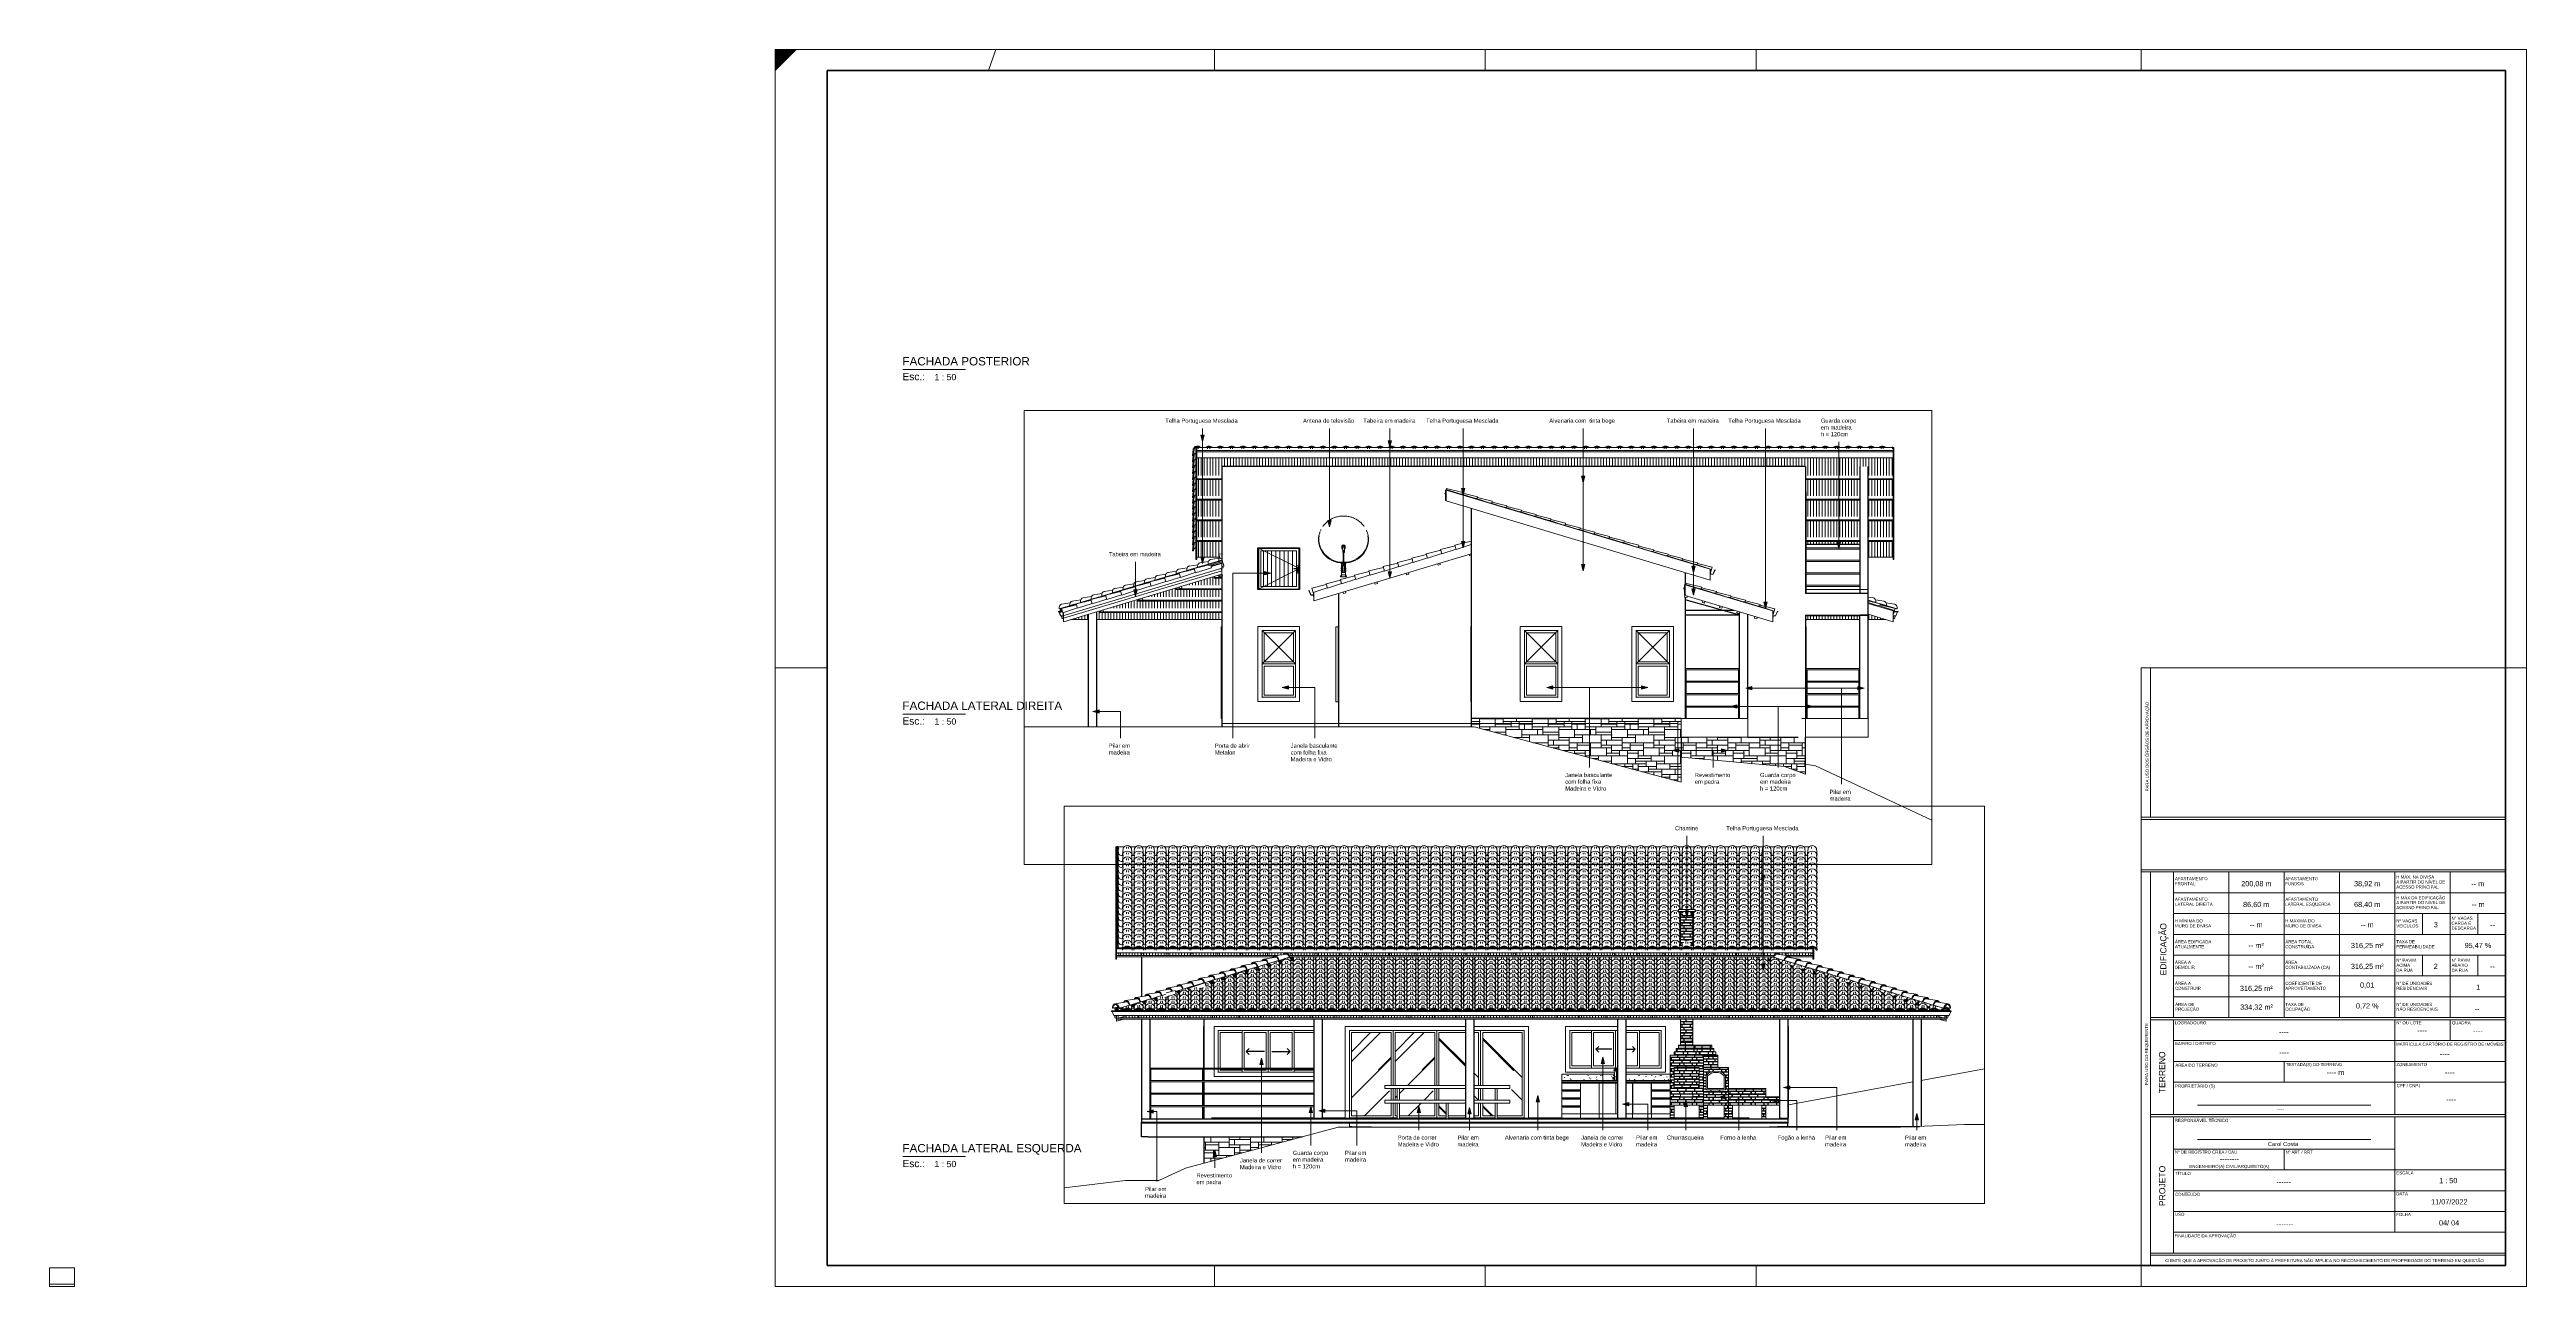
# Paper-space layout 'Layout1' of a CAD drawing. Header units: millimetres. Extents: x 0 to 1189, y 0 to 594.
# The model-space entities are those that its viewports show. They can reach past a viewport. Long polylines and large blocks are cut down to what shows.
import ezdxf

# ---------------------------------------------------------------- set-up
doc = ezdxf.new("R2010")
doc.units = ezdxf.units.MM
doc.linetypes.add('Dash', pattern=[6.35, 3.175, -3.175])
doc.linetypes.add('Traço', pattern=[20.833333, 10.416667, -10.416667])
for name, color, linetype, lineweight in [('A-AREA', 32, 'Continuous', 9), ('A-DETL-THIN', 151, 'Continuous', 9), ('A-DOOR', 31, 'Continuous', 9), ('A-FLOR', 192, 'Continuous', 25), ('A-GENM', 13, 'Continuous', 9), ('A-GLAZ', 151, 'Continuous', 9), ('A-GLAZ-CURT', 52, 'Continuous', 9), ('A-GLAZ-CWMG', 51, 'Continuous', 9), ('A-GLAZ-HDLN', 1, 'Dash', 25), ('A-ROOF', 132, 'Continuous', 9), ('A-ROOF-OTLN', 132, 'Continuous', 9), ('A-ROOF-PATT', 132, 'Continuous', 9), ('A-WALL', 113, 'Continuous', 25), ('A-WALL-PATT', 111, 'Continuous', 25), ('Balaústres', 7, 'Continuous', 9), ('C-BLDG-PADS', 91, 'Continuous', 9), ('C-TOPO', 7, 'Continuous', 9), ('Corrimão', 7, 'Continuous', 9), ('Corrimãos superiores', 7, 'Continuous', 9), ('E-LITE-EQPM', 33, 'Continuous', 9), ('G-ANNO-TEXT', 231, 'Continuous', 9), ('G-ANNO-TTLB', 6, 'Continuous', 9), ('G-ANNO-TTLB-THIN', 151, 'Continuous', 9), ('I-FURN', 30, 'Continuous', 9), ('P-SANR-FIXT', 6, 'Continuous', 9), ('Q-CASE', 31, 'Continuous', 9), ('S-BEAM', 12, 'Continuous', 25), ('S-COLS', 52, 'Continuous', 25)]:
    doc.layers.add(name, color=color, linetype=linetype, lineweight=lineweight)
doc.layers.add('G-ANNO-NPLT', color=191, linetype='Continuous', plot=False)
doc.styles.add('Arial', font='arial.ttf', dxfattribs={"height": 100})
doc.styles.add('Arial_1', font='arial.ttf', dxfattribs={"width": 0.98, "height": 3})
doc.styles.add('Arial_2', font='arial.ttf', dxfattribs={"height": 1.5})
doc.styles.add('Arial_3', font='arial.ttf', dxfattribs={"width": 0.985, "height": 2})
doc.styles.add('Arial_4', font='arial.ttf', dxfattribs={"height": 2.5})
doc.styles.add('Arial_5', font='arial.ttf', dxfattribs={"height": 2})
doc.styles.add('Arial_6', font='arial.ttf', dxfattribs={"height": 3.5})
doc.styles.add('Arial_7', font='arial.ttf', dxfattribs={"height": 3})
doc.styles.add('Arial_8', font='arial.ttf', dxfattribs={"height": 4})
pattern_1 = [(0, (30642.9, 0), (0, 1270), [952.5, -317.5]), (0, (30642.9, 63.5), (0, 1270), [0, -381, 381, -190.5, -317.5]), (0, (30642.9, 63.5), (0, 1270), [-952.5, 317.5, 0]), (0, (30642.9, 127), (0, 1270), [0, -571.5, 698.5, 0]), (0, (30642.9, 190.5), (0, 1270), [571.5, -698.5]), (0, (30642.9, 254), (0, 1270), [0, -254, 1016, 0]), (0, (30642.9, 317.5), (0, 1270), [444.5, -317.5, 381, -127]), (0, (31087.4, 381), (0, 1270), [1016, -254]), (0, (30579.4, 444.5), (0, 1270), [698.5, -571.5]), (0, (30388.9, 508), (0, 1270), [571.5, -698.5]), (0, (30642.9, 571.5), (0, 1270), [1016, -254]), (0, (30642.9, 635), (0, 1270), [0, -508, 317.5, -190.5, -254]), (0, (30642.9, 635), (0, 1270), [-1016, 254, 0]), (0, (31277.9, 698.5), (0, 1270), [762, -508]), (0, (30769.9, 762), (0, 1270), [508, -254, 190.5, -317.5]), (0, (31023.9, 825.5), (0, 1270), [508, -190.5, 317.5, -254]), (0, (31531.9, 889), (0, 1270), [762, -508]), (0, (31023.9, 952.5), (0, 1270), [508, -762]), (0, (31277.9, 1016), (0, 1270), [571.5, -698.5]), (0, (31277.9, 1079.5), (0, 1270), [0, -381, 889, 0]), (0, (30896.9, 1143), (0, 1270), [381, -889]), (0, (31277.9, 1206.5), (0, 1270), [889, -381]), (90, (30642.9, 508), (-1270, 8e-14), [190.5, -508, 444.5, -127]), (90, (30769.9, 571.5), (-1270, 8e-14), [317.5, -190.5, 127, -635]), (90, (30833.4, 317.5), (-1270, 8e-14), [127, -1143]), (90, (30896.9, 190.5), (-1270, 8e-14), [127, -762, 190.5, -190.5]), (90, (30960.4, 444.5), (-1270, 8e-14), [127, -1143]), (90, (31023.9, 0), (-1270, 8e-14), [190.5, -571.5, 317.5, -190.5]), (90, (31087.4, 254), (-1270, 8e-14), [190.5, -1079.5]), (90, (31150.9, 571.5), (-1270, 8e-14), [190.5, -63.5, 127, -889]), (90, (31214.4, 63.5), (-1270, 8e-14), [190.5, -1079.5]), (90, (31277.9, 381), (-1270, 8e-14), [190.5, -63.5, 190.5, -127, -698.5]), (90, (31277.9, 381), (-1270, 8e-14), [-571.5, 317.5, -381]), (90, (31404.9, 381), (-1270, 8e-14), [0, -889, 127, -127, -127]), (90, (31404.9, 381), (-1270, 8e-14), [-1143, 127, 0]), (90, (31468.4, 571.5), (-1270, 8e-14), [127, -1143]), (90, (31531.9, 127), (-1270, 8e-14), [127, -444.5, 317.5, -381]), (90, (31595.4, 317.5), (-1270, 8e-14), [63.5, -825.5, 190.5, -190.5]), (90, (31658.9, 381), (-1270, 8e-14), [317.5, -317.5, 190.5, -444.5]), (90, (31722.4, 698.5), (-1270, 8e-14), [190.5, -317.5, 127, -635]), (90, (31785.9, 254), (-1270, 8e-14), [127, -1143]), (90, (31849.4, 381), (-1270, 8e-14), [127, -381, 190.5, -571.5])]
pattern_2 = [(0, (46031.7, 0), (0, 1270), [952.5, -317.5]), (0, (46031.7, 63.5), (0, 1270), [0, -381, 381, -190.5, -317.5]), (0, (46031.7, 63.5), (0, 1270), [-952.5, 317.5, 0]), (0, (46031.7, 127), (0, 1270), [0, -571.5, 698.5, 0]), (0, (46031.7, 190.5), (0, 1270), [571.5, -698.5]), (0, (46031.7, 254), (0, 1270), [0, -254, 1016, 0]), (0, (46031.7, 317.5), (0, 1270), [444.5, -317.5, 381, -127]), (0, (46476.2, 381), (0, 1270), [1016, -254]), (0, (45968.2, 444.5), (0, 1270), [698.5, -571.5]), (0, (45777.7, 508), (0, 1270), [571.5, -698.5]), (0, (46031.7, 571.5), (0, 1270), [1016, -254]), (0, (46031.7, 635), (0, 1270), [0, -508, 317.5, -190.5, -254]), (0, (46031.7, 635), (0, 1270), [-1016, 254, 0]), (0, (46666.7, 698.5), (0, 1270), [762, -508]), (0, (46158.7, 762), (0, 1270), [508, -254, 190.5, -317.5]), (0, (46412.7, 825.5), (0, 1270), [508, -190.5, 317.5, -254]), (0, (46920.7, 889), (0, 1270), [762, -508]), (0, (46412.7, 952.5), (0, 1270), [508, -762]), (0, (46666.7, 1016), (0, 1270), [571.5, -698.5]), (0, (46666.7, 1079.5), (0, 1270), [0, -381, 889, 0]), (0, (46285.7, 1143), (0, 1270), [381, -889]), (0, (46666.7, 1206.5), (0, 1270), [889, -381]), (90, (46031.7, 508), (-1270, 8e-14), [190.5, -508, 444.5, -127]), (90, (46158.7, 571.5), (-1270, 8e-14), [317.5, -190.5, 127, -635]), (90, (46222.2, 317.5), (-1270, 8e-14), [127, -1143]), (90, (46285.7, 190.5), (-1270, 8e-14), [127, -762, 190.5, -190.5]), (90, (46349.2, 444.5), (-1270, 8e-14), [127, -1143]), (90, (46412.7, 0), (-1270, 8e-14), [190.5, -571.5, 317.5, -190.5]), (90, (46476.2, 254), (-1270, 8e-14), [190.5, -1079.5]), (90, (46539.7, 571.5), (-1270, 8e-14), [190.5, -63.5, 127, -889]), (90, (46603.2, 63.5), (-1270, 8e-14), [190.5, -1079.5]), (90, (46666.7, 381), (-1270, 8e-14), [190.5, -63.5, 190.5, -127, -698.5]), (90, (46666.7, 381), (-1270, 8e-14), [-571.5, 317.5, -381]), (90, (46793.7, 381), (-1270, 8e-14), [0, -889, 127, -127, -127]), (90, (46793.7, 381), (-1270, 8e-14), [-1143, 127, 0]), (90, (46857.2, 571.5), (-1270, 8e-14), [127, -1143]), (90, (46920.7, 127), (-1270, 8e-14), [127, -444.5, 317.5, -381]), (90, (46984.2, 317.5), (-1270, 8e-14), [63.5, -825.5, 190.5, -190.5]), (90, (47047.7, 381), (-1270, 8e-14), [317.5, -317.5, 190.5, -444.5]), (90, (47111.2, 698.5), (-1270, 8e-14), [190.5, -317.5, 127, -635]), (90, (47174.7, 254), (-1270, 8e-14), [127, -1143]), (90, (47238.2, 381), (-1270, 8e-14), [127, -381, 190.5, -571.5])]
pattern_3 = [(0, (46031.69, 0), (406.4, 101.6), [16.764, -288.036, 16.764, -288.036, -1625.6]), (0, (46031.69, 0), (406.4, 101.6), [-609.6, 16.764, -592.836, 16.764, -288.036, -711.2]), (0, (46031.69, 0), (406.4, 101.6), [-1524, 16.764, -186.436, 16.764, -491.236]), (120, (46184.09, 50.8), (-291.1882, 301.1527), [16.764, -288.036, 16.764, -288.036, -1625.6]), (120, (46184.09, 50.8), (-291.1882, 301.1527), [-609.6, 16.764, -592.836, 16.764, -288.036, -711.2]), (120, (46184.09, 50.8), (-291.1882, 301.1527), [-1524, 16.764, -186.436, 16.764, -491.236]), (240, (46234.89, 254), (-115.2118, -402.7527), [16.764, -288.036, 16.764, -288.036, -1625.6]), (240, (46234.89, 254), (-115.2118, -402.7527), [-609.6, 16.764, -592.836, 16.764, -288.036, -711.2]), (240, (46234.89, 254), (-115.2118, -402.7527), [-1524, 16.764, -186.436, 16.764, -491.236])]
pattern_4 = [(180, (18489.65, 169.53), (3e-14, 270.937), [193.675, -9.525]), (180, (18489.65, 227.73), (3e-14, 270.937), [193.675, -9.525]), (90, (18489.65, 169.53), (203.2, -1e-14), [58.21, -212.728]), (90, (18295.98, 169.53), (203.2, -1e-14), [58.21, -212.728]), (180, (18337.25, 237.26), (3e-14, 270.937), [193.675, -9.525, 92.075, -9.525]), (180, (18337.25, 295.47), (3e-14, 270.937), [193.675, -9.525, 92.075, -9.525]), (90, (18337.25, 237.26), (304.8, -2e-14), [58.21, -212.728]), (90, (18143.58, 237.26), (304.8, -2e-14), [58.21, -212.728]), (90, (18134.05, 237.26), (304.8, -2e-14), [58.21, -212.728]), (90, (18041.98, 237.26), (304.8, -2e-14), [58.21, -212.728]), (180, (18388.05, 305), (3e-14, 270.937), [193.675, -9.525]), (180, (18388.05, 363.2), (3e-14, 270.937), [193.675, -9.525]), (90, (18388.05, 305), (203.2, -1e-14), [58.21, -212.728]), (90, (18194.38, 305), (203.2, -1e-14), [58.21, -212.728]), (180, (18337.25, 372.73), (3e-14, 270.937), [193.675, -9.525, 92.075, -9.525]), (180, (18337.25, 430.94), (3e-14, 270.937), [193.675, -9.525, 92.075, -9.525]), (90, (18337.25, 372.73), (304.8, -2e-14), [58.21, -212.728]), (90, (18143.58, 372.73), (304.8, -2e-14), [58.21, -212.728]), (90, (18134.05, 372.73), (304.8, -2e-14), [58.21, -212.728]), (90, (18041.98, 372.73), (304.8, -2e-14), [58.21, -212.73])]
pattern_5 = [(180, (17889.65, 169.53), (3e-14, 270.937), [193.675, -9.525]), (180, (17889.65, 227.73), (3e-14, 270.937), [193.675, -9.525]), (90, (17889.65, 169.53), (203.2, -1e-14), [58.21, -212.728]), (90, (17695.98, 169.53), (203.2, -1e-14), [58.21, -212.728]), (180, (17737.25, 237.26), (3e-14, 270.937), [193.675, -9.525, 92.075, -9.525]), (180, (17737.25, 295.47), (3e-14, 270.937), [193.675, -9.525, 92.075, -9.525]), (90, (17737.25, 237.26), (304.8, -2e-14), [58.21, -212.728]), (90, (17543.58, 237.26), (304.8, -2e-14), [58.21, -212.728]), (90, (17534.05, 237.26), (304.8, -2e-14), [58.21, -212.728]), (90, (17441.98, 237.26), (304.8, -2e-14), [58.21, -212.728]), (180, (17788.05, 305), (3e-14, 270.937), [193.675, -9.525]), (180, (17788.05, 363.2), (3e-14, 270.937), [193.675, -9.525]), (90, (17788.05, 305), (203.2, -1e-14), [58.21, -212.728]), (90, (17594.38, 305), (203.2, -1e-14), [58.21, -212.728]), (180, (17737.25, 372.73), (3e-14, 270.937), [193.675, -9.525, 92.075, -9.525]), (180, (17737.25, 430.94), (3e-14, 270.937), [193.675, -9.525, 92.075, -9.525]), (90, (17737.25, 372.73), (304.8, -2e-14), [58.21, -212.728]), (90, (17543.58, 372.73), (304.8, -2e-14), [58.21, -212.73]), (90, (17534.05, 372.73), (304.8, -2e-14), [58.21, -212.73]), (90, (17441.98, 372.73), (304.8, -2e-14), [58.21, -212.73])]
pattern_6 = [(180, (17280.05, 169.53), (3e-14, 270.937), [193.675, -9.525]), (180, (17280.05, 227.73), (-3e-14, 270.937), [193.675, -9.525]), (90, (17280.05, 169.53), (203.2, -1e-14), [58.21, -212.728]), (90, (17086.38, 169.53), (203.2, -1e-14), [58.21, -212.728]), (180, (17127.65, 237.26), (-3e-14, 270.937), [193.675, -9.525, 92.075, -9.525]), (180, (17127.65, 295.47), (-3e-14, 270.937), [193.675, -9.525, 92.075, -9.525]), (90, (17127.65, 237.26), (304.8, -2e-14), [58.21, -212.728]), (90, (16933.98, 237.26), (304.8, -2e-14), [58.21, -212.728]), (90, (16924.45, 237.26), (304.8, -2e-14), [58.21, -212.728]), (90, (16832.38, 237.26), (304.8, -2e-14), [58.21, -212.728]), (180, (17178.45, 305), (3e-14, 270.937), [193.675, -9.525]), (180, (17178.45, 363.2), (3e-14, 270.937), [193.675, -9.525]), (90, (17178.45, 305), (203.2, -1e-14), [58.21, -212.728]), (90, (16984.78, 305), (203.2, -1e-14), [58.21, -212.728]), (180, (17127.65, 372.73), (3e-14, 270.937), [193.675, -9.525, 92.075, -9.525]), (180, (17127.65, 430.94), (3e-14, 270.937), [193.675, -9.525, 92.075, -9.525]), (90, (17127.65, 372.73), (304.8, -2e-14), [58.21, -212.728]), (90, (16933.98, 372.73), (304.8, -2e-14), [58.21, -212.728]), (90, (16924.45, 372.73), (304.8, -2e-14), [58.21, -212.728]), (90, (16832.38, 372.73), (304.8, -2e-14), [58.21, -212.728])]

# ---------------------------------------------------------------- blocks, each defined once
blk = doc.blocks.new('CRT_ANO_Folha Creative - A1-4271903-FACHADAS POSTERIOR_ DIREITA E ESQUERDA')
at = {"layer": 'G-ANNO-TTLB'}
blk.add_hatch(color=256, dxfattribs=at).paths.add_polyline_path([(348.5, 584), (348.5, 594), (358.5, 594)])
for p, q in [((348.5, 584), (358.5, 594)), ((358.5, 594), (348.5, 594)), ((348.5, 594), (348.5, 584)), ((1004.5, 297), (1179.5, 297)), ((1004.5, 10), (1004.5, 297)), ((1009, 297), (1009, 225.3)), ((1179.5, 297), (1179.5, 10)), ((1004.5, 225.3), (1179.5, 225.3)), ((1004.5, 224.3), (1179.5, 224.3)), ((1004.5, 200.1), (1179.5, 200.1)), ((1004.5, 199.1), (1179.5, 199.1)), ((1009, 10), (1009, 199.1)), ((1020, 199.1), (1020, 129.1)), ((1046.6, 199.1), (1046.6, 129.1)), ((1073.2, 199.1), (1073.2, 129.1)), ((1099.7, 199.1), (1099.7, 129.1)), ((1126.3, 199.1), (1126.3, 129.1)), ((1152.9, 199.1), (1152.9, 129.1)), ((1020, 189.1), (1179.5, 189.1)), ((1020, 179.1), (1179.5, 179.1)), ((1139.6, 179.1), (1139.6, 169.1)), ((1166.2, 179.1), (1166.2, 169.1)), ((1020, 169.1), (1179.5, 169.1)), ((1020, 159.1), (1179.5, 159.1)), ((1139.6, 159.1), (1139.6, 149.1)), ((1166.2, 159.1), (1166.2, 149.1)), ((1020, 149.1), (1179.5, 149.1)), ((1020, 139.1), (1179.5, 139.1)), ((1009, 129.1), (1179.5, 129.1)), ((1009, 128.1), (1179.5, 128.1)), ((1020, 128.1), (1020, 82.5)), ((1126.3, 128.1), (1126.3, 82.5)), ((1152.9, 128.1), (1152.9, 118.1)), ((1020, 118.1), (1179.5, 118.1)), ((1020, 108.1), (1179.5, 108.1)), ((1073.2, 108.1), (1073.2, 98.1)), ((1179.5, 98.1), (1020, 98.1)), ((1031.6, 87.1), (1114.7, 87.1)), ((1009, 82.5), (1179.5, 82.5)), ((1009, 81.5), (1179.5, 81.5)), ((1020, 16), (1020, 81.5)), ((1126.3, 81.5), (1126.3, 26)), ((1020, 66), (1126.3, 66)), ((1031.6, 70.6), (1114.7, 70.6)), ((1073.2, 66), (1073.2, 56)), ((1020, 56), (1179.5, 56)), ((1020, 46), (1179.5, 46)), ((1020, 36), (1179.5, 36)), ((1020, 26), (1179.5, 26)), ((1009, 16), (1179.5, 16)), ((1009, 15), (1179.5, 15)), ((1179.5, 10), (1004.5, 10))]:
    blk.add_line(p, q, dxfattribs=at)
at = {"layer": 'G-ANNO-TTLB', "lineweight": 35}
for p, q in [((373.5, 10), (373.5, 584)), ((373.5, 584), (1179.5, 584)), ((1179.5, 584), (1179.5, 10)), ((1179.5, 10), (373.5, 10))]:
    blk.add_line(p, q, dxfattribs=at)
at = {"layer": 'G-ANNO-TTLB-THIN'}
for p, q in [((348.5, 594), (1189.5, 594)), ((348.5, 0), (348.5, 594)), ((454.5, 594), (450.9, 584)), ((559.5, 594), (559.5, 584)), ((689.5, 594), (689.5, 584)), ((819.5, 594), (819.5, 584)), ((1004.5, 594), (1004.5, 584)), ((1189.5, 594), (1189.5, 0)), ((348.5, 297), (373.5, 297)), ((1179.5, 297), (1189.5, 297)), ((559.5, 10), (559.5, 0)), ((689.5, 10), (689.5, 0)), ((819.5, 10), (819.5, 0)), ((1004.5, 10), (1004.5, 0)), ((1189.5, 0), (348.5, 0))]:
    blk.add_line(p, q, dxfattribs=at)
at = {"layer": 'G-ANNO-TTLB', "attachment_point": 1, "rotation": 90}
for s, insert, char_height, width, style in [('PARA USO DOS ÓRGÃOS DE APROVAÇÃO', (1006.6, 237.7), 1.5, 52.43, 'Arial_2'), ('EDIFICAÇÃO', (1013.6, 149.4), 3, 30.798, 'Arial_1'), ('PARA USO DO REQUERENTE', (1006.3, 96.8), 1.5, 36.076, 'Arial_2'), ('TERRENO', (1013, 92.8), 3, 24.67, 'Arial_1'), ('PROJETO', (1013.1, 38.6), 3, 23.884, 'Arial_1')]:
    blk.add_mtext(s, dxfattribs=dict(at, insert=insert, char_height=char_height, width=width, style=style))
at = {"layer": 'G-ANNO-TTLB', "attachment_point": 1}
for s, insert, char_height, width, style in [('AFASTAMENTO', (1020.7, 196.6), 1.5, 19.08, 'Arial_2'), ('FRONTAL', (1020.7, 194.2), 1.5, 11.945, 'Arial_2'), ('AFASTAMENTO', (1073.7, 196.6), 1.5, 19.08, 'Arial_2'), ('FUNDOS', (1073.7, 194.2), 1.5, 10.823, 'Arial_2'), ('A PARTIR DO NÍVEL DE', (1127, 195), 1.5, 28.62, 'Arial_2'), ('ACESSO PRINCIPAL', (1127, 192.6), 1.5, 24.772, 'Arial_2'), ('H MÁX. NA DIVISA', (1127, 197.4), 1.5, 22.127, 'Arial_2'), ('AFASTAMENTO', (1020.7, 186.7), 1.5, 19.08, 'Arial_2'), ('LATERAL DIREITA', (1020.7, 184.3), 1.5, 22.046, 'Arial_2'), ('AFASTAMENTO', (1073.7, 186.7), 1.5, 19.08, 'Arial_2'), ('LATERAL ESQUERDA', (1073.7, 184.3), 1.5, 26.295, 'Arial_2'), ('A PARTIR DO NÍVEL DE ', (1127, 185.1), 1.5, 29.342, 'Arial_2'), ('ACESSO PRINCIPAL', (1127, 182.7), 1.5, 24.772, 'Arial_2'), ('H MÁX DA EDIFICAÇÃO', (1127, 187.4), 1.5, 28.7, 'Arial_2'), ('ÁREA EDIFICADA', (1020.7, 166.3), 1.5, 21.245, 'Arial_2'), ('H MÍNIMA DO ', (1020.7, 176.3), 1.5, 17.156, 'Arial_2'), ('MURO DE DIVISA', (1020.7, 173.9), 1.5, 21.165, 'Arial_2'), ('ÁREA TOTAL', (1073.7, 166.3), 1.5, 15.793, 'Arial_2'), ('H MÁXIMA DO', (1073.7, 176.3), 1.5, 17.236, 'Arial_2'), ('MURO DE DIVISA', (1073.7, 173.9), 1.5, 21.165, 'Arial_2'), ('VEICULOS', (1127, 173.9), 1.5, 12.907, 'Arial_2'), ('Nº VAGAS', (1127, 176.3), 1.5, 12.266, 'Arial_2'), ('CARGA E', (1153.5, 175.2), 1.5, 11.464, 'Arial_2'), ('N° VAGAS', (1153.5, 177.6), 1.5, 12.346, 'Arial_2'), ('DESCARGA', (1153.5, 172.8), 1.5, 14.27, 'Arial_2'), ('ATUALMENTE', (1020.7, 163.9), 1.5, 17.076, 'Arial_2'), ('ÁREA A', (1020.7, 156.4), 1.5, 9.3, 'Arial_2'), ('ÁREA ', (1073.7, 156.4), 1.5, 7.616, 'Arial_2'), ('CONSTRUÍDA', (1073.7, 163.9), 1.5, 16.835, 'Arial_2'), ('ACIMA', (1127, 155), 1.5, 8.097, 'Arial_2'), ('TAXA DE', (1127, 166.3), 1.5, 10.823, 'Arial_2'), ('PERMEABILIDADE', (1127, 163.9), 1.5, 22.367, 'Arial_2'), ('N° PAVIM.', (1127, 157.4), 1.5, 12.266, 'Arial_2'), ('ABAIXO', (1153.5, 155), 1.5, 9.46, 'Arial_2'), ('N° PAVM.', (1153.5, 157.4), 1.5, 11.544, 'Arial_2'), ('ÁREA A ', (1020.7, 146.3), 1.5, 10.021, 'Arial_2'), ('CONSTRUIR', (1020.7, 143.9), 1.5, 15.152, 'Arial_2'), ('DEMOLIR', (1020.7, 154), 1.5, 11.705, 'Arial_2'), ('APROVEITAMENTO', (1073.7, 143.9), 1.5, 23.73, 'Arial_2'), ('CONTABILIZADA (CA)', (1073.7, 154), 1.5, 26.295, 'Arial_2'), ('COEFICIENTE DE', (1073.7, 146.3), 1.5, 21.405, 'Arial_2'), ('DA RUA', (1127, 152.6), 1.5, 9.62, 'Arial_2'), ('N° DE UNIDADES', (1127, 146.3), 1.5, 21.004, 'Arial_2'), ('RESIDENCIAIS', (1127, 143.9), 1.5, 17.958, 'Arial_2'), ('DA RUA', (1153.5, 152.6), 1.5, 9.62, 'Arial_2'), ('ÁREA DE', (1020.8, 136.2), 1.5, 11.143, 'Arial_2'), ('PROJEÇÃO', (1020.8, 133.9), 1.5, 14.03, 'Arial_2'), ('TAXA DE', (1073.7, 136.2), 1.5, 10.823, 'Arial_2'), ('OCUPAÇÃO', (1073.7, 133.9), 1.5, 14.591, 'Arial_2'), ('N° DE UNIDADES', (1127, 136.2), 1.5, 21.004, 'Arial_2'), ('NÃO RESIDENCIAIS', (1127, 133.9), 1.5, 24.211, 'Arial_2'), ('LOGRADOURO', (1020.6, 127.4), 1.5, 18.519, 'Arial_2'), ('N° OU LOTE', (1127, 127.4), 1.5, 14.831, 'Arial_2'), ('QUADRA', (1153.7, 127.4), 1.5, 10.903, 'Arial_2'), ('BAIRRO / DISTRITO', (1020.7, 117.4), 1.5, 23.81, 'Arial_2'), ('ÁREA DO TERRENO', (1020.9, 107), 1.5, 24.612, 'Arial_2'), ('TESTADA(S) DO TERRENO', (1073.9, 107.3), 1.5, 32.789, 'Arial_2'), ('MATRÍCULA CARTÓRIO DE REGISTRO DE IMÓVEIS', (1126.9, 117.1), 1.5, 62.852, 'Arial_2'), ('ZONEAMENTO', (1127, 107.3), 1.5, 18.038, 'Arial_2'), ('PROPRIETÁRIO (S)', (1020.7, 97), 1.5, 23.409, 'Arial_2'), ('CPF / CNPJ', (1127.2, 97.2), 1.5, 13.949, 'Arial_2'), ('RESPONSÁVEL TÉCNICO', (1020.7, 80.5), 1.5, 31.105, 'Arial_2'), ('Nº DE REGISTRO CREA / CAU', (1020.7, 65.3), 1.5, 36.397, 'Arial_2'), ('Carol Costa', (1065.3, 69.4), 2, 18.004, 'Arial_3'), ('Nº ART / RRT', (1073.8, 65.3), 1.5, 15.954, 'Arial_2'), ('TÍTULO', (1020.9, 55), 1.5, 9.059, 'Arial_2'), ('ENGENHEIRO(A) CIVIL/ARQUITETO(A)', (1027.6, 58.4), 1.5, 46.738, 'Arial_2'), ('ESCALA', (1127, 55.3), 1.5, 10.021, 'Arial_2'), ('CONTEÚDO', (1020.7, 45), 1.5, 14.591, 'Arial_2'), ('DATA', (1127, 45.3), 1.5, 6.734, 'Arial_2'), ('FINALIDADE DA APROVAÇÃO', (1020.5, 25.1), 1.5, 36.156, 'Arial_2'), ('USO', (1020.7, 35.4), 1.5, 5.532, 'Arial_2'), ('FOLHA', (1127, 35.3), 1.5, 8.578, 'Arial_2'), ('CIENTE QUE A APROVAÇÃO DE PROJETO JUNTO À PREFEITURA NÃO IMPLICA NO RECONHECIMENTO DE PROPRIEDADE DO TERRENO EM QUESTÃO', (1016, 13.2), 1.5, 186.232, 'Arial_2')]:
    blk.add_mtext(s, dxfattribs=dict(at, insert=insert, char_height=char_height, width=width, style=style))
blk = doc.blocks.new('Viewport - Título Horizontal-913277-FACHADAS POSTERIOR_ DIREITA E ESQUERDA')
at = {"layer": 'G-ANNO-TTLB'}
blk.add_line((4.2, 0.2), (34.2, 0.2), dxfattribs=at)
at = {"layer": 'G-ANNO-TTLB', "insert": (4, -1.4), "char_height": 3.5, "width": 13.468, "attachment_point": 1, "style": 'Arial_6'}
blk.add_mtext('Esc.:', dxfattribs=at)
blk = doc.blocks.new('Porta correr 4 folhas - 250 x 210-V57-FACHADA LATERAL DIREITA')
at = {"layer": 'A-DOOR'}
for q in [(-8189.650772, 2399), (-8179.650772, 1400)]:
    blk.add_line((-8179.650772, 2399), q, dxfattribs=at)
blk = doc.blocks.new('Janela basculante e folha fixa - 80 x 160 cm-4197830-FACHADA LATERAL DIREITA')
at = {"layer": 'A-GLAZ'}
for p, q in [((-9469.7, 2410), (-9469.7, 610)), ((-8469.7, 2410), (-9469.7, 2410)), ((-8469.7, 2410), (-8469.7, 610)), ((-9369.7, 710), (-9369.7, 2310)), ((-9369.7, 2310), (-8569.7, 2310)), ((-8569.7, 2310), (-8569.7, 710)), ((-9319.7, 2260), (-8619.7, 2260)), ((-9319.7, 1560), (-9319.7, 2260)), ((-8619.7, 2260), (-8619.7, 1560)), ((-8619.7, 1560), (-9319.7, 1560)), ((-8569.7, 1510), (-9369.7, 1510)), ((-9319.7, 1460), (-8619.7, 1460)), ((-9319.7, 760), (-9319.7, 1460)), ((-8619.7, 1460), (-8619.7, 760)), ((-8619.7, 760), (-9319.7, 760)), ((-8569.7, 710), (-9369.7, 710)), ((-9469.7, 610), (-8469.7, 610))]:
    blk.add_line(p, q, dxfattribs=at)
for points, knots in [([(-9369.7, 2310), (-9369.7, 2310), (-9369.7, 2310.1), (-9370, 2310.4), (-9370.3, 2310.7), (-9370.6, 2311), (-9370.9, 2311.2), (-9371.2, 2311.5), (-9371.6, 2311.9), (-9372.1, 2312.4), (-9372.4, 2312.8), (-9372.8, 2313.2), (-9373.6, 2313.9), (-9374.2, 2314.6), (-9374.7, 2315)], [0, 0, 0, 0, 0.166667, 0.25, 0.333333, 0.416667, 0.458333, 0.5, 0.583333, 0.666667, 0.708333, 0.75, 0.833333, 1, 1, 1, 1]), ([(-8564.7, 2315), (-8565.1, 2314.6), (-8565.7, 2313.9), (-8566.6, 2313.1), (-8567.1, 2312.6), (-8567.4, 2312.2), (-8567.8, 2311.9), (-8568.1, 2311.5), (-8568.4, 2311.2), (-8568.7, 2311), (-8569, 2310.7), (-8569.3, 2310.4), (-8569.6, 2310.1), (-8569.6, 2310), (-8569.7, 2310)], [-1, -1, -1, -1, -0.833333, -0.75, -0.666667, -0.625, -0.583333, -0.5, -0.458333, -0.416667, -0.333333, -0.25, -0.166667, 0, 0, 0, 0]), ([(-9369.7, 710), (-9369.7, 710), (-9369.7, 709.9), (-9370, 709.6), (-9370.3, 709.3), (-9370.6, 709), (-9370.9, 708.8), (-9371.2, 708.5), (-9371.6, 708.1), (-9372.1, 707.6), (-9372.4, 707.2), (-9372.8, 706.8), (-9373.6, 706.1), (-9374.2, 705.4), (-9374.7, 705)], [0, 0, 0, 0, 0.166667, 0.25, 0.333333, 0.416667, 0.458333, 0.5, 0.583333, 0.666667, 0.708333, 0.75, 0.833333, 1, 1, 1, 1]), ([(-8569.7, 710), (-8569.7, 710), (-8569.6, 709.9), (-8569.3, 709.6), (-8569, 709.3), (-8568.7, 709), (-8568.4, 708.8), (-8568.1, 708.5), (-8567.7, 708.1), (-8567.2, 707.6), (-8566.9, 707.2), (-8566.5, 706.8), (-8565.7, 706.1), (-8565.1, 705.4), (-8564.7, 705)], [0, 0, 0, 0, 0.166667, 0.25, 0.333333, 0.416667, 0.458333, 0.5, 0.583333, 0.666667, 0.708333, 0.75, 0.833333, 1, 1, 1, 1])]:
    blk.add_open_spline(points, degree=3, knots=knots, dxfattribs=at)
at = {"layer": 'A-GLAZ-HDLN'}
for p, q in [((-8569.7, 2310), (-9369.7, 1510)), ((-8569.7, 1510), (-9369.7, 2310))]:
    blk.add_line(p, q, dxfattribs=at)
blk = doc.blocks.new('Janela basculante e folha fixa - 80 x 160 cm-4197805-FACHADA LATERAL DIREITA')
at = {"layer": 'A-GLAZ'}
for p, q in [((-11149.7, 2410), (-12149.7, 2410)), ((-12149.7, 610), (-12149.7, 2410)), ((-11149.7, 610), (-11149.7, 2410)), ((-12049.7, 710), (-12049.7, 2310)), ((-12049.7, 2310), (-11249.7, 2310)), ((-11249.7, 2310), (-11249.7, 710)), ((-11999.7, 2260), (-11999.7, 1560)), ((-11999.7, 2260), (-11299.7, 2260)), ((-11299.7, 1560), (-11299.7, 2260)), ((-11999.7, 1560), (-11299.7, 1560)), ((-11249.7, 1510), (-12049.7, 1510)), ((-11999.7, 1460), (-11999.7, 760)), ((-11999.7, 1460), (-11299.7, 1460)), ((-11299.7, 760), (-11299.7, 1460)), ((-11999.7, 760), (-11299.7, 760)), ((-11249.7, 710), (-12049.7, 710)), ((-11149.7, 610), (-12149.7, 610))]:
    blk.add_line(p, q, dxfattribs=at)
for points, knots in [([(-12049.7, 2310), (-12049.7, 2310), (-12049.7, 2310.1), (-12050, 2310.4), (-12050.3, 2310.7), (-12050.6, 2311), (-12050.9, 2311.2), (-12051.2, 2311.5), (-12051.5, 2311.9), (-12051.9, 2312.2), (-12052.2, 2312.6), (-12052.7, 2313.1), (-12053.6, 2313.9), (-12054.2, 2314.6), (-12054.7, 2315)], [-1, -1, -1, -1, -0.833333, -0.75, -0.666667, -0.583333, -0.541667, -0.5, -0.416667, -0.375, -0.333333, -0.25, -0.166667, 0, 0, 0, 0]), ([(-11244.7, 2315), (-11245.1, 2314.6), (-11245.7, 2313.9), (-11246.6, 2313.1), (-11247.1, 2312.6), (-11247.4, 2312.2), (-11247.8, 2311.9), (-11248.1, 2311.5), (-11248.4, 2311.2), (-11248.7, 2311), (-11249, 2310.7), (-11249.3, 2310.4), (-11249.6, 2310.1), (-11249.7, 2310), (-11249.7, 2310)], [0, 0, 0, 0, 0.166667, 0.25, 0.333333, 0.375, 0.416667, 0.5, 0.541667, 0.583333, 0.666667, 0.75, 0.833333, 1, 1, 1, 1]), ([(-12054.7, 705), (-12054.2, 705.4), (-12053.6, 706.1), (-12052.7, 706.9), (-12052.2, 707.4), (-12051.9, 707.8), (-12051.5, 708.1), (-12051.2, 708.5), (-12050.9, 708.8), (-12050.6, 709), (-12050.3, 709.3), (-12050, 709.6), (-12049.7, 709.9), (-12049.7, 710), (-12049.7, 710)], [0, 0, 0, 0, 0.166667, 0.25, 0.333333, 0.375, 0.416667, 0.5, 0.541667, 0.583333, 0.666667, 0.75, 0.833333, 1, 1, 1, 1]), ([(-11244.7, 705), (-11245.1, 705.4), (-11245.7, 706.1), (-11246.6, 706.9), (-11247.1, 707.4), (-11247.4, 707.8), (-11247.8, 708.1), (-11248.1, 708.5), (-11248.4, 708.8), (-11248.7, 709), (-11249, 709.3), (-11249.3, 709.6), (-11249.6, 709.9), (-11249.6, 710), (-11249.7, 710)], [0, 0, 0, 0, 0.166667, 0.25, 0.333333, 0.375, 0.416667, 0.5, 0.541667, 0.583333, 0.666667, 0.75, 0.833333, 1, 1, 1, 1])]:
    blk.add_open_spline(points, degree=3, knots=knots, dxfattribs=at)
at = {"layer": 'A-GLAZ-HDLN'}
for p, q in [((-12049.7, 2310), (-11249.7, 1510)), ((-12049.7, 1510), (-11249.7, 2310))]:
    blk.add_line(p, q, dxfattribs=at)
blk = doc.blocks.new('Janela basculante e folha fixa - 80 x 160 cm-V58-FACHADA LATERAL DIREITA')
at = {"layer": 'A-GLAZ'}
for p, q in [((-13339.650772, 610), (-13339.650772, 2410)), ((-13329.650772, 2410), (-13339.650772, 2410)), ((-13329.650772, 610), (-13339.650772, 610))]:
    blk.add_line(p, q, dxfattribs=at)
blk = doc.blocks.new('Porta correr 4 folhas - 350 x 210-3791413-FACHADA LATERAL DIREITA')
at = {"layer": 'A-DOOR'}
for q in [(-5299.650772, 2399), (-5289.650772, 1400)]:
    blk.add_line((-5289.650772, 2399), q, dxfattribs=at)
blk = doc.blocks.new('Guarda-corpo - 25mm-3360969-FACHADA LATERAL DIREITA')
at = {"layer": 'Balaústres'}
for p, q in [((-5289.650772, 1370), (-5289.650772, 1100)), ((-5264.650772, 1100), (-5264.650772, 1370)), ((-5289.650772, 1070), (-5289.650772, 800)), ((-5264.650772, 800), (-5264.650772, 1070)), ((-5289.650772, 770), (-5289.650772, 500)), ((-5264.650772, 500), (-5264.650772, 770)), ((-5289.650772, 470), (-5289.650772, 200)), ((-5264.650772, 200), (-5264.650772, 470))]:
    blk.add_line(p, q, dxfattribs=at)
blk = doc.blocks.new('Guarda-corpo - 25mm-V59-FACHADA LATERAL DIREITA')
at = {"layer": 'Balaústres'}
for p, q in [((-4024.650772, 1370), (-4024.650772, 1100)), ((-4024.650772, 1070), (-4024.650772, 800)), ((-4024.650772, 770), (-4024.650772, 500)), ((-4024.650772, 470), (-4024.650772, 200))]:
    blk.add_line(p, q, dxfattribs=at)
blk = doc.blocks.new('Guarda-corpo - Guarda-corpo-3444847-FACHADA LATERAL DIREITA')
at = {"layer": 'Corrimão'}
for p, q in [((-5289.650772, 1070), (-5289.650772, 1100)), ((-5289.650772, 1100), (-3999.650772, 1100)), ((-5289.650772, 1070), (-3999.650772, 1070)), ((-5289.650772, 770), (-5289.650772, 800)), ((-5289.650772, 800), (-3999.650772, 800)), ((-5289.650772, 770), (-3999.650772, 770)), ((-5289.650772, 470), (-5289.650772, 500)), ((-5289.650772, 500), (-3999.650772, 500)), ((-5289.650772, 470), (-3999.650772, 470))]:
    blk.add_line(p, q, dxfattribs=at)
for name in ['Guarda-corpo - 25mm-3360969-FACHADA LATERAL DIREITA', 'Guarda-corpo - 25mm-V59-FACHADA LATERAL DIREITA']:
    blk.add_blockref(name, (0, 0))
blk = doc.blocks.new('Tipo de corrimão superior - Corrimão superior_Interno_-3444903-FACHADA LATERAL DIREITA')
at = {"layer": 'Corrimãos superiores'}
for p, q in [((-5289.650772, 1370), (-5289.650772, 1400)), ((-3999.650772, 1400), (-5289.650772, 1400)), ((-5289.650772, 1370), (-3999.650772, 1370))]:
    blk.add_line(p, q, dxfattribs=at)
blk = doc.blocks.new('CRT_JAN_Correr_Vidro e Madeira_4 Folhas - 260x160 cm-3637531-FACHADA LATERAL DIREITA')
at = {"layer": 'A-GLAZ'}
for p, q in [((-16579.650772, 2400), (-16579.650772, 600)), ((-16519.650772, 2400), (-16579.650772, 2400)), ((-16579.650772, 600), (-16509.650772, 600))]:
    blk.add_line(p, q, dxfattribs=at)
blk = doc.blocks.new('Janela basculante e folha fixa - 80 x 160 cm-V60-FACHADA LATERAL DIREITA')
at = {"layer": 'A-GLAZ'}
for p, q in [((-16519.650772, 610), (-16519.650772, 2410)), ((-16509.650772, 2410), (-16519.650772, 2410)), ((-16509.650772, 610), (-16519.650772, 610))]:
    blk.add_line(p, q, dxfattribs=at)
blk = doc.blocks.new('CRT_POR_Abrir_1 Folha_Madeira e Vidro - 80 x 210  cm-3550694-FACHADA LATERAL DIREITA')
at = {"layer": 'A-DOOR'}
for p, q in [((-19319.650772, 2400), (-19329.650772, 2400)), ((-19329.650772, 2400), (-19329.650772, 200)), ((-19319.650772, 200), (-19329.650772, 200))]:
    blk.add_line(p, q, dxfattribs=at)
blk = doc.blocks.new('Viga de Madeira - Terça-4147619-FACHADA LATERAL DIREITA')
at = {"layer": 'S-BEAM'}
for p, q in [((-8189.7, 2800), (-7014.6, 2800)), ((-6902.4, 2724.6), (-6902.4, 2680)), ((-6902.4, 2680), (-8189.7, 2680))]:
    blk.add_line(p, q, dxfattribs=at)
blk = doc.blocks.new('Viga de Madeira - Terça-4147620-FACHADA LATERAL DIREITA')
at = {"layer": 'S-BEAM'}
for p, q in [((-6934.3, 2694.9), (-8189.7, 3047.3)), ((-6924.2, 2731.1), (-6934.3, 2694.9))]:
    blk.add_line(p, q, dxfattribs=at)
blk = doc.blocks.new('Rectangular Mullion - Ripa-4229791-FACHADA LATERAL DIREITA')
at = {"layer": 'A-GLAZ-CWMG'}
for p, q in [((-19919.7, 6605.1), (-19919.7, 6632.9)), ((-19919.7, 6632.9), (-3199.7, 6632.9)), ((-3199.7, 6632.9), (-3199.7, 6605.1)), ((-19919.7, 6599.3), (-19919.7, 6605.1)), ((-3199.7, 6605.1), (-19919.7, 6605.1)), ((-3199.7, 6605.1), (-3199.7, 6599.3))]:
    blk.add_line(p, q, dxfattribs=at)
blk = doc.blocks.new('Rectangular Mullion - Terça-4255527-FACHADA LATERAL DIREITA')
at = {"layer": 'A-GLAZ-CWMG'}
for p, q in [((-19919.7, 4476.4), (-19919.7, 4513.6)), ((-3199.7, 4513.6), (-3199.7, 4476.4)), ((-19919.7, 4454.2), (-19919.7, 4476.4)), ((-19319.7, 4476.4), (-19919.7, 4476.4)), ((-3999.7, 4476.4), (-5289.7, 4476.4)), ((-3199.7, 4476.4), (-3799.7, 4476.4)), ((-3199.7, 4476.4), (-3199.7, 4454.2)), ((-19919.7, 4454.2), (-19319.7, 4454.2)), ((-5289.7, 4454.2), (-3999.7, 4454.2)), ((-3799.7, 4454.2), (-3199.7, 4454.2))]:
    blk.add_line(p, q, dxfattribs=at)
blk = doc.blocks.new('Rectangular Mullion - Terça-V61-FACHADA LATERAL DIREITA')
at = {"layer": 'A-GLAZ-CWMG'}
for p, q in [((-19919.7, 5957.6), (-19919.7, 5994.7)), ((-3199.7, 5994.7), (-3199.7, 5957.6)), ((-19919.7, 5935.3), (-19919.7, 5957.6)), ((-19319.7, 5957.6), (-19919.7, 5957.6)), ((-3999.7, 5957.6), (-5299.7, 5957.6)), ((-3199.7, 5957.6), (-3799.7, 5957.6)), ((-3199.7, 5957.6), (-3199.7, 5935.3)), ((-19919.7, 5935.3), (-19319.7, 5935.3)), ((-5299.7, 5935.3), (-3999.7, 5935.3)), ((-3799.7, 5935.3), (-3199.7, 5935.3))]:
    blk.add_line(p, q, dxfattribs=at)
blk = doc.blocks.new('Rectangular Mullion - Caibro-4037507-FACHADA LATERAL DIREITA')
at = {"layer": 'A-GLAZ-CWMG'}
for q in [(-3199.7, 2668.7), (-3199.7, 2606)]:
    blk.add_line((-3182.4, 2663.5), q, dxfattribs=at)
blk = doc.blocks.new('Rectangular Mullion - Terça-3920163-FACHADA LATERAL DIREITA')
at = {"layer": 'A-GLAZ-CWMG'}
for p, q in [((-22257.1, 2761.9), (-22257.1, 2781.3)), ((-22257.1, 2744.7), (-22257.1, 2761.9)), ((-22220, 2761.9), (-22257.1, 2761.9)), ((-19319.7, 2761.9), (-22182.4, 2761.9)), ((-22257.1, 2744.7), (-19319.7, 2744.7))]:
    blk.add_line(p, q, dxfattribs=at)
blk = doc.blocks.new('Rectangular Mullion - Terça-3920164-FACHADA LATERAL DIREITA')
at = {"layer": 'A-GLAZ-CWMG'}
for p, q in [((-21337.1, 3037.9), (-21337.1, 3057.3)), ((-21337.1, 3020.7), (-21337.1, 3037.9)), ((-21274.9, 3037.9), (-21337.1, 3037.9)), ((-19319.7, 3037.9), (-21262.4, 3037.9)), ((-21337.1, 3020.7), (-19319.7, 3020.7))]:
    blk.add_line(p, q, dxfattribs=at)
blk = doc.blocks.new('Rectangular Mullion - Terça-3920165-FACHADA LATERAL DIREITA')
at = {"layer": 'A-GLAZ-CWMG'}
for p, q in [((-20417.1, 3313.9), (-20417.1, 3333.3)), ((-20417.1, 3296.7), (-20417.1, 3313.9)), ((-19319.7, 3313.9), (-20417.1, 3313.9)), ((-20417.1, 3296.7), (-19319.7, 3296.7))]:
    blk.add_line(p, q, dxfattribs=at)
blk = doc.blocks.new('Rectangular Mullion - Terça-3920166-FACHADA LATERAL DIREITA')
at = {"layer": 'A-GLAZ-CWMG'}
for p, q in [((-19497.1, 3589.9), (-19497.1, 3609.3)), ((-19497.1, 3572.7), (-19497.1, 3589.9)), ((-19319.7, 3589.9), (-19497.1, 3589.9)), ((-19497.1, 3572.7), (-19319.7, 3572.7))]:
    blk.add_line(p, q, dxfattribs=at)
blk = doc.blocks.new('Rectangular Mullion - Ripa-3577153-FACHADA LATERAL DIREITA')
at = {"layer": 'A-GLAZ-CWMG'}
for p, q in [((-8214.1, 3337.3), (-8222.7, 3308.6)), ((-8190.2, 3330.2), (-8214.1, 3337.3)), ((-8222.7, 3308.6), (-8189.7, 3298.7))]:
    blk.add_line(p, q, dxfattribs=at)
blk = doc.blocks.new('Rectangular Mullion - Caibro-3577202-FACHADA LATERAL DIREITA')
at = {"layer": 'A-GLAZ-CWMG'}
for q in [(-6089.7, 2668.7), (-6089.7, 2606)]:
    blk.add_line((-6072.4, 2663.5), q, dxfattribs=at)
blk = doc.blocks.new('Rectangular Mullion - Terça-3577237-FACHADA LATERAL DIREITA')
at = {"layer": 'A-GLAZ-CWMG'}
for p, q in [((-8189.7, 3173.4), (-8206.9, 3115.9)), ((-8149.4, 3098.7), (-8137.9, 3137)), ((-8206.9, 3115.9), (-8149.4, 3098.7))]:
    blk.add_line(p, q, dxfattribs=at)
blk = doc.blocks.new('Rectangular Mullion - Terça-3577243-FACHADA LATERAL DIREITA')
at = {"layer": 'A-GLAZ-CWMG'}
for p, q in [((-6515.4, 2650.2), (-6526.9, 2611.9)), ((-6469.4, 2594.7), (-6457.9, 2633)), ((-6526.9, 2611.9), (-6469.4, 2594.7))]:
    blk.add_line(p, q, dxfattribs=at)
blk = doc.blocks.new('Rectangular Mullion - Caibro-4257888-FACHADA LATERAL DIREITA')
at = {"layer": 'A-GLAZ-CWMG'}
for p, q in [((-17126.9, 3167.2), (-17109.7, 3172.3)), ((-17109.7, 3109.7), (-17126.9, 3167.2))]:
    blk.add_line(p, q, dxfattribs=at)
blk = doc.blocks.new('Rectangular Mullion - Terça-4257865-FACHADA LATERAL DIREITA')
at = {"layer": 'A-GLAZ-CWMG'}
for p, q in [((-13380.4, 4141.3), (-13369.9, 4106.3)), ((-13369.9, 4106.3), (-13329.7, 4118.4))]:
    blk.add_line(p, q, dxfattribs=at)
blk = doc.blocks.new('Rectangular Mullion - Terça-4257863-FACHADA LATERAL DIREITA')
at = {"layer": 'A-GLAZ-CWMG'}
for p, q in [((-16336.4, 3216.4), (-16346.9, 3251.3)), ((-16404.4, 3234.1), (-16393.9, 3199.1)), ((-16393.9, 3199.1), (-16336.4, 3216.4))]:
    blk.add_line(p, q, dxfattribs=at)
blk = doc.blocks.new('Rectangular Mullion - Caibro-4315999-FACHADA LATERAL DIREITA')
at = {"layer": 'A-GLAZ-CWMG'}
for p, q in [((-23136.9, 2663.5), (-23170, 2653.6)), ((-23152.8, 2596.1), (-23170, 2653.6)), ((-23119.7, 2606), (-23152.8, 2596.1))]:
    blk.add_line(p, q, dxfattribs=at)
blk = doc.blocks.new('Rectangular Mullion - Caibro-3920123-FACHADA LATERAL DIREITA')
at = {"layer": 'A-GLAZ-CWMG'}
for p, q in [((-23136.9, 2663.5), (-19336.9, 3803.5)), ((-19336.9, 3803.5), (-19319.7, 3746)), ((-23119.7, 2606), (-19319.7, 3746)), ((-23119.7, 2606), (-23136.9, 2663.5))]:
    blk.add_line(p, q, dxfattribs=at)
blk = doc.blocks.new('Rectangular Mullion - Terça-4316051-FACHADA LATERAL DIREITA')
at = {"layer": 'A-GLAZ-CWMG'}
for p, q in [((-22159.4, 2768.8), (-22170.9, 2807.1)), ((-22228.4, 2789.9), (-22216.9, 2751.6)), ((-22216.9, 2751.6), (-22159.4, 2768.8))]:
    blk.add_line(p, q, dxfattribs=at)
blk = doc.blocks.new('Rectangular Mullion - Terça-4316052-FACHADA LATERAL DIREITA')
at = {"layer": 'A-GLAZ-CWMG'}
for p, q in [((-21216.4, 3051.7), (-21227.9, 3090)), ((-21285.4, 3072.8), (-21273.9, 3034.5)), ((-21273.9, 3034.5), (-21216.4, 3051.7))]:
    blk.add_line(p, q, dxfattribs=at)
blk = doc.blocks.new('Rectangular Mullion - Terça-4316053-FACHADA LATERAL DIREITA')
at = {"layer": 'A-GLAZ-CWMG'}
for p, q in [((-20273.4, 3334.6), (-20284.9, 3372.9)), ((-20342.4, 3355.7), (-20330.9, 3317.4)), ((-20330.9, 3317.4), (-20273.4, 3334.6))]:
    blk.add_line(p, q, dxfattribs=at)
blk = doc.blocks.new('Rectangular Mullion - Terça-4316054-FACHADA LATERAL DIREITA')
at = {"layer": 'A-GLAZ-CWMG'}
for p, q in [((-19330.5, 3617.5), (-19342, 3655.8)), ((-19399.4, 3638.6), (-19387.9, 3600.3)), ((-19387.9, 3600.3), (-19330.5, 3617.5))]:
    blk.add_line(p, q, dxfattribs=at)
blk = doc.blocks.new('CRT-POR-PAL-PPD-1Folha-Abrir-Chapa Dobrada - 0_80 x 2_10 m-3911779-FACHADA LATERAL DIREITA')
at = {"layer": 'A-DOOR', "linetype": 'Traço'}
for q in [(-18449.7, 4300), (-18449.7, 3300)]:
    blk.add_line((-17449.7, 3800), q, dxfattribs=at)
at = {"layer": 'A-DOOR'}
for p, q in [((-18429.7, 3300), (-18429.7, 4280)), ((-18429.7, 4280), (-17469.7, 4280)), ((-17469.7, 3300), (-17469.7, 4280)), ((-18377.7, 4228), (-17521.7, 4228)), ((-18377.7, 3370), (-18377.7, 4228)), ((-18320.2, 3370), (-18320.2, 4228)), ((-18320.2, 3370), (-18320.2, 4228)), ((-18223.2, 3370), (-18223.2, 4228)), ((-18120.2, 3370), (-18120.2, 4228)), ((-18120.2, 3370), (-18120.2, 4228)), ((-18023.2, 3370), (-18023.2, 4228)), ((-17920.2, 3370), (-17920.2, 4228)), ((-17920.2, 3370), (-17920.2, 4228)), ((-17823.2, 3370), (-17823.2, 4228)), ((-17720.2, 3370), (-17720.2, 4228)), ((-17720.2, 3370), (-17720.2, 4228)), ((-17623.2, 3370), (-17623.2, 4228)), ((-17521.7, 4228), (-17521.7, 3857.4)), ((-17524.1, 3846.3), (-17522.2, 3809.2)), ((-17486.7, 3704.2), (-17479.2, 3846.3)), ((-17502.1, 3810), (-17585.9, 3806)), ((-17585.9, 3794), (-17502.1, 3790)), ((-17521.7, 3790.9), (-17521.7, 3370)), ((-17521.2, 3790.9), (-17516.6, 3704.2)), ((-17509.2, 3751.5), (-17509.2, 3733.5)), ((-17497.7, 3755), (-17505.7, 3755)), ((-17494.2, 3733.5), (-17494.2, 3751.5)), ((-17505.7, 3730), (-17497.7, 3730)), ((-17521.7, 3370), (-18377.7, 3370))]:
    blk.add_line(p, q, dxfattribs=at)
for centre, radius, start, end in [((-17501.7, 3847.5), 22.5, 356.983, 183.017), ((-17501.7, 3800), 12.5, 0, 124.0911), ((-17501.7, 3800), 10, 267.2706, 92.7294), ((-17585.7, 3800), 6, 92.7294, 267.2706), ((-17501.7, 3800), 12.5, 235.9089, 0), ((-17505.7, 3751.5), 3.5, 90, 180), ((-17497.7, 3751.5), 3.5, 0, 90), ((-17505.7, 3733.5), 3.5, 180, 270), ((-17497.7, 3733.5), 3.5, 270, 0), ((-17501.7, 3705), 15, 183.0045, 356.983)]:
    blk.add_arc(centre, radius, start, end, dxfattribs=at)
blk = doc.blocks.new('Guarda-corpo - 25mm-V62-FACHADA LATERAL DIREITA')
at = {"layer": 'Balaústres'}
for p, q in [((-8164.650772, 1100), (-8164.650772, 1370)), ((-8164.650772, 800), (-8164.650772, 1070)), ((-8164.650772, 500), (-8164.650772, 770)), ((-8164.650772, 200), (-8164.650772, 470))]:
    blk.add_line(p, q, dxfattribs=at)
blk = doc.blocks.new('Guarda-corpo - Guarda-corpo-3912325-FACHADA LATERAL DIREITA')
at = {"layer": 'Corrimão'}
for p, q in [((-8189.650772, 1100), (-6889.650772, 1100)), ((-8189.650772, 1070), (-6889.650772, 1070)), ((-8189.650772, 800), (-6889.650772, 800)), ((-8189.650772, 770), (-6889.650772, 770)), ((-8189.650772, 500), (-6889.650772, 500)), ((-8189.650772, 470), (-6889.650772, 470))]:
    blk.add_line(p, q, dxfattribs=at)
for name, p in [('Guarda-corpo - 25mm-V62-FACHADA LATERAL DIREITA', (0, 0)), ('Guarda-corpo - 25mm-V59-FACHADA LATERAL DIREITA', (-2890, 0))]:
    blk.add_blockref(name, p)
blk = doc.blocks.new('Tipo de corrimão superior - Corrimão superior_Interno_-3912411-FACHADA LATERAL DIREITA')
at = {"layer": 'Corrimãos superiores'}
for p, q in [((-6889.650772, 1400), (-8189.650772, 1400)), ((-8189.650772, 1370), (-6889.650772, 1370))]:
    blk.add_line(p, q, dxfattribs=at)
blk = doc.blocks.new('Rectangular Mullion - Ripa-4315972-FACHADA LATERAL DIREITA')
at = {"layer": 'A-GLAZ-CWMG'}
for p, q in [((-19295.2, 3847.3), (-19319.7, 3840)), ((-19286.6, 3818.6), (-19295.2, 3847.3)), ((-19319.7, 3808.7), (-19286.6, 3818.6))]:
    blk.add_line(p, q, dxfattribs=at)
blk = doc.blocks.new('Rectangular Mullion - Terça-4316055-FACHADA LATERAL DIREITA')
at = {"layer": 'A-GLAZ-CWMG'}
for p, q in [((-19302.4, 3625.9), (-19319.7, 3683.4)), ((-19371.4, 3647), (-19359.9, 3608.7)), ((-19359.9, 3608.7), (-19302.4, 3625.9))]:
    blk.add_line(p, q, dxfattribs=at)
blk = doc.blocks.new('Guarda-corpo - Guarda-corpo-3921231-FACHADA LATERAL DIREITA')
at = {"layer": 'Corrimão'}
for p, q in [((-5299.650772, 4000), (-3999.650772, 4000)), ((-5299.650772, 3970), (-3999.650772, 3970)), ((-5299.650772, 3700), (-3999.650772, 3700)), ((-5299.650772, 3670), (-3999.650772, 3670)), ((-5299.650772, 3400), (-3999.650772, 3400)), ((-5299.650772, 3370), (-3999.650772, 3370))]:
    blk.add_line(p, q, dxfattribs=at)
blk = doc.blocks.new('Tipo de corrimão superior - Corrimão superior_Interno_-3921427-FACHADA LATERAL DIREITA')
at = {"layer": 'Corrimãos superiores'}
for p, q in [((-3999.650772, 4300), (-5299.650772, 4300)), ((-5299.650772, 4270), (-3999.650772, 4270))]:
    blk.add_line(p, q, dxfattribs=at)
blk = doc.blocks.new('Porta inclinada - Porta inclinada Larissa-3958697-FACHADA LATERAL DIREITA')
at = {"layer": 'A-DOOR'}
for p, q in [((-5289.7, 5646.5), (-5299.7, 5646.5)), ((-5289.7, 4300), (-5289.7, 5646.5)), ((-5289.7, 4000), (-5289.7, 4270)), ((-5289.7, 3700), (-5289.7, 3970)), ((-5289.7, 3400), (-5289.7, 3670)), ((-5289.7, 3200), (-5289.7, 3370))]:
    blk.add_line(p, q, dxfattribs=at)
blk = doc.blocks.new('Rectangular Mullion - Caibro-4037542-FACHADA LATERAL DIREITA')
at = {"layer": 'A-GLAZ-CWMG'}
for p, q in [((-3149.3, 2653.6), (-3182.4, 2663.5)), ((-3149.3, 2653.6), (-3166.5, 2596.1)), ((-3166.5, 2596.1), (-3199.7, 2606))]:
    blk.add_line(p, q, dxfattribs=at)
blk = doc.blocks.new('COLONIAL BASE - COLONIAL BASE-3578828-FACHADA LATERAL DIREITA')
at = {"layer": 'A-GLAZ-CURT'}
for p, q in [((-6396.1, 2919), (-6040.9, 2831.3)), ((-6086.5, 2702.2), (-6080.1, 2700.6)), ((-6079.9, 2701.4), (-6079.9, 2701.4))]:
    blk.add_line(p, q, dxfattribs=at)
blk = doc.blocks.new('COLONIAL BASE - COLONIAL BASE-V63-FACHADA LATERAL DIREITA')
at = {"layer": 'A-GLAZ-CURT'}
blk.add_line((-6746.1, 3024), (-6390.9, 2936.3), dxfattribs=at)
blk = doc.blocks.new('COLONIAL BASE - COLONIAL BASE-V64-FACHADA LATERAL DIREITA')
at = {"layer": 'A-GLAZ-CURT'}
blk.add_line((-7096.1, 3129), (-6741.2, 3041.4), dxfattribs=at)
blk = doc.blocks.new('COLONIAL BASE - COLONIAL BASE-V65-FACHADA LATERAL DIREITA')
at = {"layer": 'A-GLAZ-CURT'}
for p, q in [((-8184.8, 3452.8), (-8184.8, 3452.8)), ((-8184.5, 3453.5), (-7790.9, 3356.3))]:
    blk.add_line(p, q, dxfattribs=at)
blk = doc.blocks.new('COLONIAL BASE - COLONIAL BASE-V66-FACHADA LATERAL DIREITA')
at = {"layer": 'A-GLAZ-CURT'}
for p, q in [((-8184.8, 3452.8), (-8184.8, 3452.8)), ((-8184.5, 3453.5), (-7790.9, 3356.3)), ((-8223.7, 3322.9), (-8218.8, 3321.6))]:
    blk.add_line(p, q, dxfattribs=at)
blk = doc.blocks.new('COLONIAL BASE - COLONIAL BASE-V67-FACHADA LATERAL DIREITA')
at = {"layer": 'A-GLAZ-CURT'}
for p, q in [((-6396.1, 2919), (-6040.9, 2831.3)), ((-6442.1, 2903.2), (-6446, 2890.3)), ((-6442.1, 2903.2), (-6057.1, 2777.3)), ((-6057.1, 2777.4), (-6040.9, 2831.3)), ((-6079.9, 2701.4), (-6057.1, 2777.3)), ((-6086.5, 2702.2), (-6080.1, 2700.6))]:
    blk.add_line(p, q, dxfattribs=at)
blk = doc.blocks.new('COLONIAL BASE - COLONIAL BASE-V68-FACHADA LATERAL DIREITA')
at = {"layer": 'A-GLAZ-CURT'}
for p, q in [((-6746.1, 3024), (-6390.9, 2936.3)), ((-6792.1, 3008.2), (-6796, 2995.3)), ((-6792.1, 3008.2), (-6444.7, 2894.6)), ((-6404.3, 2891.5), (-6390.9, 2936.3))]:
    blk.add_line(p, q, dxfattribs=at)
blk = doc.blocks.new('COLONIAL BASE - COLONIAL BASE-V69-FACHADA LATERAL DIREITA')
at = {"layer": 'A-GLAZ-CURT'}
for p, q in [((-7096.1, 3129), (-6740.9, 3041.3)), ((-7142.1, 3113.2), (-7146, 3100.3)), ((-7142.1, 3113.2), (-6794.7, 2999.6)), ((-6754.4, 2996.2), (-6740.9, 3041.3))]:
    blk.add_line(p, q, dxfattribs=at)
blk = doc.blocks.new('COLONIAL BASE - COLONIAL BASE-V70-FACHADA LATERAL DIREITA')
at = {"layer": 'A-GLAZ-CURT'}
for p, q in [((-7446.1, 3234), (-7090.9, 3146.3)), ((-7492.1, 3218.2), (-7496, 3205.3)), ((-7492.1, 3218.2), (-7159, 3109.3)), ((-7104.3, 3101.4), (-7090.9, 3146.3)), ((-7159, 3109.3), (-7144.7, 3104.6))]:
    blk.add_line(p, q, dxfattribs=at)
blk = doc.blocks.new('COLONIAL BASE - COLONIAL BASE-V71-FACHADA LATERAL DIREITA')
at = {"layer": 'A-GLAZ-CURT'}
for p, q in [((-7796.1, 3339), (-7440.9, 3251.3)), ((-7842.1, 3323.2), (-7846, 3310.3)), ((-7842.1, 3323.2), (-7494.7, 3209.6)), ((-7454.3, 3206.6), (-7440.9, 3251.3))]:
    blk.add_line(p, q, dxfattribs=at)
blk = doc.blocks.new('COLONIAL BASE - COLONIAL BASE-V72-FACHADA LATERAL DIREITA')
at = {"layer": 'A-GLAZ-CURT'}
for p, q in [((-8184.8, 3452.8), (-8192, 3428.8)), ((-8184.5, 3453.5), (-7790.9, 3356.3)), ((-8192.1, 3428.2), (-8196.4, 3413.8)), ((-8192.1, 3428.2), (-7844.7, 3314.6)), ((-8208.8, 3372.6), (-8223.7, 3322.9)), ((-7804.2, 3311.8), (-7790.9, 3356.3)), ((-8223.7, 3322.9), (-8218.8, 3321.6))]:
    blk.add_line(p, q, dxfattribs=at)
blk = doc.blocks.new('COLONIAL BASE - COLONIAL BASE-4234113-FACHADA LATERAL DIREITA')
at = {"layer": 'A-GLAZ-CURT'}
for p, q in [((-7898.3, 3919.6), (-7540.9, 3831.3)), ((-7586.5, 3702.2), (-7580.1, 3700.6)), ((-7579.9, 3701.4), (-7579.9, 3701.4))]:
    blk.add_line(p, q, dxfattribs=at)
blk = doc.blocks.new('COLONIAL BASE - COLONIAL BASE-V73-FACHADA LATERAL DIREITA')
at = {"layer": 'A-GLAZ-CURT'}
blk.add_line((-8250.1, 4025.2), (-7893.1, 3937), dxfattribs=at)
blk = doc.blocks.new('COLONIAL BASE - COLONIAL BASE-V74-FACHADA LATERAL DIREITA')
at = {"layer": 'A-GLAZ-CURT'}
blk.add_line((-8602.8, 4130.9), (-8245.3, 4042.6), dxfattribs=at)
blk = doc.blocks.new('COLONIAL BASE - COLONIAL BASE-V75-FACHADA LATERAL DIREITA')
at = {"layer": 'A-GLAZ-CURT'}
blk.add_line((-9307.2, 4342.3), (-8950, 4254), dxfattribs=at)
blk = doc.blocks.new('COLONIAL BASE - COLONIAL BASE-V76-FACHADA LATERAL DIREITA')
at = {"layer": 'A-GLAZ-CURT'}
blk.add_line((-11068.3, 4870.6), (-10710.9, 4782.3), dxfattribs=at)
blk = doc.blocks.new('COLONIAL BASE - COLONIAL BASE-V77-FACHADA LATERAL DIREITA')
at = {"layer": 'A-GLAZ-CURT'}
blk.add_line((-12124.8, 5187.5), (-11767.5, 5099.3), dxfattribs=at)
blk = doc.blocks.new('COLONIAL BASE - COLONIAL BASE-V78-FACHADA LATERAL DIREITA')
at = {"layer": 'A-GLAZ-CURT'}
blk.add_line((-13181.3, 5504.5), (-12824.7, 5416.4), dxfattribs=at)
blk = doc.blocks.new('COLONIAL BASE - COLONIAL BASE-V79-FACHADA LATERAL DIREITA')
at = {"layer": 'A-GLAZ-CURT'}
for p, q in [((-13922.5, 5724.1), (-13922.5, 5724.1)), ((-13922.3, 5724.9), (-13528.7, 5627.6)), ((-13961.5, 5594.2), (-13948.7, 5591))]:
    blk.add_line(p, q, dxfattribs=at)
blk = doc.blocks.new('COLONIAL BASE - COLONIAL BASE-V80-FACHADA LATERAL DIREITA')
at = {"layer": 'A-GLAZ-CURT'}
for p, q in [((-7898.3, 3919.6), (-7540.9, 3831.3)), ((-7942.1, 3903.2), (-7946, 3890.3)), ((-7942.1, 3903.2), (-7557.1, 3777.3)), ((-7557, 3777.4), (-7540.9, 3831.3)), ((-7579.9, 3701.4), (-7557.1, 3777.3)), ((-7586.5, 3702.2), (-7580.1, 3700.6))]:
    blk.add_line(p, q, dxfattribs=at)
blk = doc.blocks.new('COLONIAL BASE - COLONIAL BASE-V81-FACHADA LATERAL DIREITA')
at = {"layer": 'A-GLAZ-CURT'}
for p, q in [((-8250.1, 4025.2), (-7893.1, 3937)), ((-8294.4, 4008.9), (-8298.1, 3996.5)), ((-8294.4, 4008.9), (-8143.7, 3959.6)), ((-8143.7, 3959.6), (-7944.7, 3894.5)), ((-7906.5, 3892.2), (-7893.1, 3937))]:
    blk.add_line(p, q, dxfattribs=at)
blk = doc.blocks.new('COLONIAL BASE - COLONIAL BASE-V82-FACHADA LATERAL DIREITA')
at = {"layer": 'A-GLAZ-CURT'}
for p, q in [((-8602.8, 4130.9), (-8245.3, 4042.6)), ((-8646.6, 4114.6), (-8650.4, 4101.8)), ((-8646.6, 4114.6), (-8297, 4000.2)), ((-8258.8, 3997.8), (-8245.3, 4042.6))]:
    blk.add_line(p, q, dxfattribs=at)
blk = doc.blocks.new('COLONIAL BASE - COLONIAL BASE-V83-FACHADA LATERAL DIREITA')
at = {"layer": 'A-GLAZ-CURT'}
for p, q in [((-8955, 4236.6), (-8597.5, 4148.3)), ((-8998.8, 4220.2), (-9002.7, 4207.3)), ((-8998.8, 4220.2), (-8649.3, 4105.9)), ((-8610.9, 4103.8), (-8597.5, 4148.3))]:
    blk.add_line(p, q, dxfattribs=at)
blk = doc.blocks.new('COLONIAL BASE - COLONIAL BASE-V84-FACHADA LATERAL DIREITA')
at = {"layer": 'A-GLAZ-CURT'}
for p, q in [((-9307.2, 4342.3), (-8949.8, 4254)), ((-9351, 4325.9), (-9354.8, 4313.4)), ((-9351, 4325.9), (-9001.9, 4211.7)), ((-8963.2, 4209.3), (-8949.8, 4254))]:
    blk.add_line(p, q, dxfattribs=at)
blk = doc.blocks.new('COLONIAL BASE - COLONIAL BASE-V85-FACHADA LATERAL DIREITA')
at = {"layer": 'A-GLAZ-CURT'}
for p, q in [((-9659.4, 4447.9), (-9302, 4359.6)), ((-9703.2, 4431.6), (-9707.1, 4418.6)), ((-9703.2, 4431.6), (-9353.6, 4317.2)), ((-9315.4, 4314.8), (-9302, 4359.6))]:
    blk.add_line(p, q, dxfattribs=at)
blk = doc.blocks.new('COLONIAL BASE - COLONIAL BASE-V86-FACHADA LATERAL DIREITA')
at = {"layer": 'A-GLAZ-CURT'}
for p, q in [((-10011.6, 4553.6), (-9654.2, 4465.3)), ((-10055.5, 4537.2), (-10059.4, 4524.3)), ((-10055.5, 4537.2), (-9705.9, 4422.9)), ((-9667.6, 4420.5), (-9654.2, 4465.3))]:
    blk.add_line(p, q, dxfattribs=at)
blk = doc.blocks.new('COLONIAL BASE - COLONIAL BASE-V87-FACHADA LATERAL DIREITA')
at = {"layer": 'A-GLAZ-CURT'}
for p, q in [((-10363.9, 4659.3), (-10006.4, 4571)), ((-10407.7, 4642.9), (-10411.5, 4630.1)), ((-10407.7, 4642.9), (-10058.4, 4528.6)), ((-10019.9, 4526.1), (-10006.4, 4571))]:
    blk.add_line(p, q, dxfattribs=at)
blk = doc.blocks.new('COLONIAL BASE - COLONIAL BASE-V88-FACHADA LATERAL DIREITA')
at = {"layer": 'A-GLAZ-CURT'}
for p, q in [((-10716.1, 4764.9), (-10358.7, 4676.6)), ((-10759.9, 4748.6), (-10763.6, 4736.1)), ((-10759.9, 4748.6), (-10410.6, 4634.3)), ((-10372.1, 4631.8), (-10358.7, 4676.6))]:
    blk.add_line(p, q, dxfattribs=at)
blk = doc.blocks.new('COLONIAL BASE - COLONIAL BASE-V89-FACHADA LATERAL DIREITA')
at = {"layer": 'A-GLAZ-CURT'}
for p, q in [((-11068.3, 4870.6), (-10710.9, 4782.3)), ((-11112.1, 4854.2), (-11115.9, 4841.7)), ((-11112.1, 4854.2), (-10762.5, 4739.9)), ((-10724.3, 4737.5), (-10710.9, 4782.3))]:
    blk.add_line(p, q, dxfattribs=at)
blk = doc.blocks.new('COLONIAL BASE - COLONIAL BASE-V90-FACHADA LATERAL DIREITA')
at = {"layer": 'A-GLAZ-CURT'}
for p, q in [((-11420.5, 4976.3), (-11063.1, 4888)), ((-11464.4, 4959.9), (-11468.2, 4946.9)), ((-11464.4, 4959.9), (-11114.9, 4845.6)), ((-11076.4, 4843.7), (-11063.1, 4888))]:
    blk.add_line(p, q, dxfattribs=at)
blk = doc.blocks.new('COLONIAL BASE - COLONIAL BASE-V91-FACHADA LATERAL DIREITA')
at = {"layer": 'A-GLAZ-CURT'}
for p, q in [((-11772.8, 5081.9), (-11415.3, 4993.6)), ((-11816.6, 5065.6), (-11820.5, 5052.6)), ((-11816.6, 5065.6), (-11467.5, 4951.4)), ((-11428.8, 4948.8), (-11415.3, 4993.6))]:
    blk.add_line(p, q, dxfattribs=at)
blk = doc.blocks.new('COLONIAL BASE - COLONIAL BASE-V92-FACHADA LATERAL DIREITA')
at = {"layer": 'A-GLAZ-CURT'}
for p, q in [((-12124.8, 5187.5), (-11767.5, 5099.3)), ((-12168.8, 5171.2), (-12172.7, 5158.1)), ((-12168.8, 5171.2), (-11819.2, 5056.9)), ((-11781, 5054.5), (-11767.5, 5099.3))]:
    blk.add_line(p, q, dxfattribs=at)
blk = doc.blocks.new('COLONIAL BASE - COLONIAL BASE-V93-FACHADA LATERAL DIREITA')
at = {"layer": 'A-GLAZ-CURT'}
for p, q in [((-12477.2, 5293.3), (-12119.8, 5205)), ((-12521, 5276.9), (-12524.9, 5263.9)), ((-12521, 5276.9), (-12444.1, 5251.7)), ((-12444.1, 5251.7), (-12171.6, 5162.6)), ((-12133.1, 5160.4), (-12119.8, 5205))]:
    blk.add_line(p, q, dxfattribs=at)
blk = doc.blocks.new('COLONIAL BASE - COLONIAL BASE-V94-FACHADA LATERAL DIREITA')
at = {"layer": 'A-GLAZ-CURT'}
for p, q in [((-12829.4, 5398.9), (-12472, 5310.6)), ((-12873.2, 5382.6), (-12877.1, 5369.6)), ((-12873.2, 5382.6), (-12524, 5268.3)), ((-12485.4, 5265.8), (-12472, 5310.6))]:
    blk.add_line(p, q, dxfattribs=at)
blk = doc.blocks.new('COLONIAL BASE - COLONIAL BASE-V95-FACHADA LATERAL DIREITA')
at = {"layer": 'A-GLAZ-CURT'}
for p, q in [((-13181.3, 5504.5), (-12824.2, 5416.3)), ((-13225.5, 5488.2), (-13229.4, 5475.1)), ((-13225.5, 5488.2), (-12875.9, 5373.9)), ((-12837.5, 5372), (-12824.2, 5416.3))]:
    blk.add_line(p, q, dxfattribs=at)
blk = doc.blocks.new('COLONIAL BASE - COLONIAL BASE-V96-FACHADA LATERAL DIREITA')
at = {"layer": 'A-GLAZ-CURT'}
for p, q in [((-13922.5, 5724.1), (-13929.7, 5700.1)), ((-13922.3, 5724.9), (-13528.7, 5627.6)), ((-13929.9, 5699.6), (-13934.2, 5685.4)), ((-13929.9, 5699.6), (-13580.5, 5585.3)), ((-13948.8, 5636.5), (-13961.5, 5594.2)), ((-13542.1, 5582.8), (-13528.7, 5627.6)), ((-13961.5, 5594.2), (-13948.7, 5591))]:
    blk.add_line(p, q, dxfattribs=at)
blk = doc.blocks.new('COLONIAL BASE - COLONIAL BASE-4234642-FACHADA LATERAL DIREITA')
at = {"layer": 'A-GLAZ-CURT'}
for p, q in [((-16809.7, 3417.4), (-17158.4, 3331.3)), ((-17119.5, 3201.4), (-17119.5, 3201.4)), ((-17112.8, 3202.2), (-17119.2, 3200.6))]:
    blk.add_line(p, q, dxfattribs=at)
blk = doc.blocks.new('COLONIAL BASE - COLONIAL BASE-V97-FACHADA LATERAL DIREITA')
at = {"layer": 'A-GLAZ-CURT'}
blk.add_line((-16466.1, 3520.5), (-16814.8, 3434.4), dxfattribs=at)
blk = doc.blocks.new('COLONIAL BASE - COLONIAL BASE-V98-FACHADA LATERAL DIREITA')
at = {"layer": 'A-GLAZ-CURT'}
blk.add_line((-15092, 3932.8), (-15440.2, 3846.8), dxfattribs=at)
blk = doc.blocks.new('COLONIAL BASE - COLONIAL BASE-V99-FACHADA LATERAL DIREITA')
at = {"layer": 'A-GLAZ-CURT'}
blk.add_line((-13329.7, 4459.1), (-13722.1, 4362.2), dxfattribs=at)
blk = doc.blocks.new('COLONIAL BASE - COLONIAL BASE-V100-FACHADA LATERAL DIREITA')
at = {"layer": 'A-GLAZ-CURT'}
for p, q in [((-16809.7, 3417.4), (-17158.4, 3331.3)), ((-17158.4, 3331.3), (-17126.8, 3226)), ((-16785.8, 3337.5), (-17126.8, 3226)), ((-17126.7, 3225.4), (-17119.5, 3201.4)), ((-17112.8, 3202.2), (-17119.2, 3200.6))]:
    blk.add_line(p, q, dxfattribs=at)
blk = doc.blocks.new('COLONIAL BASE - COLONIAL BASE-V101-FACHADA LATERAL DIREITA')
at = {"layer": 'A-GLAZ-CURT'}
for p, q in [((-16466.1, 3520.5), (-16814.8, 3434.4)), ((-16814.8, 3434.4), (-16783.2, 3329)), ((-16442.1, 3440.6), (-16783.2, 3329))]:
    blk.add_line(p, q, dxfattribs=at)
blk = doc.blocks.new('COLONIAL BASE - COLONIAL BASE-V102-FACHADA LATERAL DIREITA')
at = {"layer": 'A-GLAZ-CURT'}
for p, q in [((-16122.4, 3623.6), (-16471.2, 3537.5)), ((-16471.2, 3537.5), (-16439.5, 3432.1)), ((-16098.5, 3543.7), (-16439.5, 3432.1))]:
    blk.add_line(p, q, dxfattribs=at)
blk = doc.blocks.new('COLONIAL BASE - COLONIAL BASE-V103-FACHADA LATERAL DIREITA')
at = {"layer": 'A-GLAZ-CURT'}
for p, q in [((-15435.2, 3829.8), (-15783.9, 3743.7)), ((-15783.9, 3743.7), (-15752.3, 3638.3)), ((-15411.3, 3749.8), (-15752.3, 3638.3))]:
    blk.add_line(p, q, dxfattribs=at)
blk = doc.blocks.new('COLONIAL BASE - COLONIAL BASE-V104-FACHADA LATERAL DIREITA')
at = {"layer": 'A-GLAZ-CURT'}
for p, q in [((-15092, 3932.8), (-15440.2, 3846.8)), ((-15440.2, 3846.8), (-15424.6, 3794.6)), ((-15068, 3852.8), (-15408.6, 3741.4)), ((-15424.6, 3794.6), (-15408.6, 3741.4))]:
    blk.add_line(p, q, dxfattribs=at)
blk = doc.blocks.new('COLONIAL BASE - COLONIAL BASE-V105-FACHADA LATERAL DIREITA')
at = {"layer": 'A-GLAZ-CURT'}
for p, q in [((-14060.6, 4242.2), (-14409.3, 4156)), ((-14409.3, 4156), (-14377.7, 4050.7)), ((-14036.8, 4162.2), (-14377.7, 4050.7))]:
    blk.add_line(p, q, dxfattribs=at)
blk = doc.blocks.new('COLONIAL BASE - COLONIAL BASE-V106-FACHADA LATERAL DIREITA')
at = {"layer": 'A-GLAZ-CURT'}
for p, q in [((-13717, 4345.3), (-14065.7, 4259.1)), ((-14065.7, 4259.1), (-14034.1, 4153.8)), ((-13693.6, 4265.2), (-14034.1, 4153.8))]:
    blk.add_line(p, q, dxfattribs=at)
blk = doc.blocks.new('COLONIAL BASE - COLONIAL BASE-V107-FACHADA LATERAL DIREITA')
at = {"layer": 'A-GLAZ-CURT'}
for p, q in [((-13329.7, 4459.1), (-13722.1, 4362.2)), ((-13722.1, 4362.2), (-13690.5, 4256.9)), ((-13329.7, 4374.9), (-13690.5, 4256.9))]:
    blk.add_line(p, q, dxfattribs=at)
blk = doc.blocks.new('COLONIAL BASE - COLONIAL BASE-4236683-FACHADA LATERAL DIREITA')
at = {"layer": 'A-GLAZ-CURT'}
for p, q in [((-3714.6, 6710.2), (-3715.5, 6717.8)), ((-3715.5, 6717.8), (-3695.4, 6717.8)), ((-3710.9, 6675.6), (-3715.1, 6713.7)), ((-3501, 6717.8), (-3480.9, 6717.8)), ((-3481.3, 6713.7), (-3485.5, 6675.6)), ((-3480.9, 6717.8), (-3481.8, 6710.2))]:
    blk.add_line(p, q, dxfattribs=at)
for centre, major_axis, start_param, end_param in [((-3729.7, 6647), (102.8, 0), 0.725459, 2.416134), ((-3729.7, 6647), (85.3, 0), 0.935697, 2.205895), ((-3598.2, 6724.8), (117.5, 0), 3.205466, 3.276717), ((-3598.2, 6724.8), (97.5, 0), 3.218592, 3.305186), ((-3598.2, 6724.8), (97.5, 0), 6.119592, 6.206186), ((-3598.2, 6724.8), (117.5, 0), 6.148061, 6.219312)]:
    blk.add_ellipse(centre, major_axis=major_axis, ratio=0.928477, start_param=start_param, end_param=end_param, dxfattribs=at)
blk = doc.blocks.new('COLONIAL BASE - COLONIAL BASE-V108-FACHADA LATERAL DIREITA')
at = {"layer": 'A-GLAZ-CURT'}
for p, q in [((-3988.7, 6710.2), (-3989.6, 6717.8)), ((-3989.6, 6717.8), (-3969.5, 6717.8)), ((-3985, 6675.6), (-3989.2, 6713.7)), ((-3775.1, 6717.8), (-3755, 6717.8)), ((-3755.4, 6713.7), (-3759.5, 6675.6)), ((-3755, 6717.8), (-3755.9, 6710.2))]:
    blk.add_line(p, q, dxfattribs=at)
for centre, major_axis, start_param, end_param in [((-4003.8, 6647), (102.8, 0), 0.725459, 2.416134), ((-4003.8, 6647), (85.3, 0), 0.935697, 2.198364), ((-3872.3, 6724.8), (117.5, 0), 3.205466, 3.276717), ((-3872.3, 6724.8), (97.5, 0), 3.218592, 3.305186), ((-3872.3, 6724.8), (97.5, 0), 6.119592, 6.206186), ((-3872.3, 6724.8), (117.5, 0), 6.148061, 6.219312)]:
    blk.add_ellipse(centre, major_axis=major_axis, ratio=0.928477, start_param=start_param, end_param=end_param, dxfattribs=at)
blk = doc.blocks.new('COLONIAL BASE - COLONIAL BASE-V109-FACHADA LATERAL DIREITA')
at = {"layer": 'A-GLAZ-CURT'}
for p, q in [((-19998.7, 4227), (-19983.7, 4386.7)), ((-19983.7, 4386.7), (-19996, 4386.7)), ((-20003.5, 4369.6), (-20018.8, 4227)), ((-20018.4, 4231.1), (-20014.3, 4269.2)), ((-20018.8, 4227), (-19998.7, 4227))]:
    blk.add_line(p, q, dxfattribs=at)
for centre, major_axis, start_param, end_param in [((-19901.5, 4365.5), (85.3, 0), 2.024397, 2.871423), ((-19901.5, 4220), (97.5, 0), 1.964669, 2.815627), ((-19901.5, 4220), (117.5, 0), 3.033919, 3.077719)]:
    blk.add_ellipse(centre, major_axis=major_axis, ratio=0.928477, start_param=start_param, end_param=end_param, dxfattribs=at)
blk = doc.blocks.new('COLONIAL BASE - COLONIAL BASE-V110-FACHADA LATERAL DIREITA')
at = {"layer": 'A-GLAZ-CURT'}
for p, q in [((-19998.7, 4369.6), (-19983.7, 4529.3)), ((-19983.7, 4529.3), (-19996, 4529.3)), ((-20003.5, 4512.2), (-20018.8, 4369.6)), ((-20018.4, 4373.7), (-20014.3, 4411.8)), ((-20018.8, 4369.6), (-19998.7, 4369.6))]:
    blk.add_line(p, q, dxfattribs=at)
for centre, major_axis, start_param, end_param in [((-19901.5, 4508.1), (85.3, 0), 2.024397, 2.871423), ((-19901.5, 4362.6), (117.5, 0), 3.033919, 3.077719)]:
    blk.add_ellipse(centre, major_axis=major_axis, ratio=0.928477, start_param=start_param, end_param=end_param, dxfattribs=at)
blk = doc.blocks.new('COLONIAL BASE - COLONIAL BASE-V111-FACHADA LATERAL DIREITA')
at = {"layer": 'A-GLAZ-CURT'}
for p, q in [((-9470.7, 6710.2), (-9471.5, 6717.8)), ((-9471.5, 6717.8), (-9451.5, 6717.8)), ((-9467, 6675.6), (-9471.1, 6713.7)), ((-9257.1, 6717.8), (-9248.3, 6717.8)), ((-9248.1, 6717.8), (-9237, 6717.8)), ((-9237.4, 6713.7), (-9241.5, 6675.6)), ((-9237, 6717.8), (-9237.8, 6710.2))]:
    blk.add_line(p, q, dxfattribs=at)
for centre, major_axis, start_param, end_param in [((-9485.8, 6647), (102.8, 0), 0.725459, 2.416134), ((-9485.8, 6647), (85.3, 0), 0.935697, 2.205895), ((-9354.3, 6724.8), (117.5, 0), 3.205466, 3.276717), ((-9354.3, 6724.8), (97.5, 0), 3.218592, 3.305186), ((-9354.3, 6724.8), (97.5, 0), 6.119592, 6.206186), ((-9354.3, 6724.8), (117.5, 0), 6.148061, 6.219312)]:
    blk.add_ellipse(centre, major_axis=major_axis, ratio=0.928477, start_param=start_param, end_param=end_param, dxfattribs=at)
blk = doc.blocks.new('COLONIAL BASE - COLONIAL BASE-V112-FACHADA LATERAL DIREITA')
at = {"layer": 'A-GLAZ-CURT'}
for p, q in [((-11115.3, 6710.2), (-11116.1, 6717.8)), ((-11116.1, 6717.8), (-11096.1, 6717.8)), ((-11111.6, 6675.6), (-11115.7, 6713.7)), ((-10901.6, 6717.8), (-10881.6, 6717.8)), ((-10882, 6713.7), (-10886.1, 6675.6)), ((-10881.6, 6717.8), (-10882.4, 6710.2))]:
    blk.add_line(p, q, dxfattribs=at)
for centre, major_axis, start_param, end_param in [((-11130.4, 6647), (102.8, 0), 0.725459, 2.410167), ((-11130.4, 6647), (85.3, 0), 0.935697, 2.205895), ((-10998.9, 6724.8), (117.5, 0), 3.205466, 3.276717), ((-10998.9, 6724.8), (97.5, 0), 3.218592, 3.305186), ((-10998.9, 6724.8), (97.5, 0), 6.119592, 6.206186), ((-10998.9, 6724.8), (117.5, 0), 6.148061, 6.219312)]:
    blk.add_ellipse(centre, major_axis=major_axis, ratio=0.928477, start_param=start_param, end_param=end_param, dxfattribs=at)
blk = doc.blocks.new('COLONIAL BASE - COLONIAL BASE-V113-FACHADA LATERAL DIREITA')
at = {"layer": 'A-GLAZ-CURT'}
for p, q in [((-12759.9, 6710.2), (-12760.7, 6717.8)), ((-12760.7, 6717.8), (-12740.7, 6717.8)), ((-12756.2, 6675.6), (-12760.3, 6713.7)), ((-12546.2, 6717.8), (-12526.2, 6717.8)), ((-12526.6, 6713.7), (-12530.7, 6675.6)), ((-12526.2, 6717.8), (-12527, 6710.2))]:
    blk.add_line(p, q, dxfattribs=at)
for centre, major_axis, start_param, end_param in [((-12774.9, 6647), (102.8, 0), 0.725459, 2.416134), ((-12774.9, 6647), (85.3, 0), 0.935697, 2.199593), ((-12643.4, 6724.8), (117.5, 0), 3.205466, 3.276717), ((-12643.4, 6724.8), (97.5, 0), 3.218592, 3.305186), ((-12643.4, 6724.8), (97.5, 0), 6.119592, 6.206186), ((-12643.4, 6724.8), (117.5, 0), 6.148061, 6.219312)]:
    blk.add_ellipse(centre, major_axis=major_axis, ratio=0.928477, start_param=start_param, end_param=end_param, dxfattribs=at)
blk = doc.blocks.new('COLONIAL BASE - COLONIAL BASE-V114-FACHADA LATERAL DIREITA')
at = {"layer": 'A-GLAZ-CURT'}
for p, q in [((-18241.9, 6710.2), (-18242.7, 6717.8)), ((-18242.7, 6717.8), (-18222.6, 6717.8)), ((-18238.2, 6675.6), (-18242.3, 6713.7)), ((-18028.2, 6717.8), (-18019.5, 6717.8)), ((-18019.3, 6717.8), (-18008.1, 6717.8)), ((-18008.5, 6713.7), (-18012.7, 6675.6)), ((-18008.1, 6717.8), (-18009, 6710.2))]:
    blk.add_line(p, q, dxfattribs=at)
for centre, major_axis, start_param, end_param in [((-18256.9, 6647), (102.8, 0), 0.725459, 2.416134), ((-18256.9, 6647), (85.3, 0), 0.935697, 2.205895), ((-18125.4, 6724.8), (117.5, 0), 3.205466, 3.276717), ((-18125.4, 6724.8), (97.5, 0), 3.218592, 3.305186), ((-18125.4, 6724.8), (97.5, 0), 6.119592, 6.206186), ((-18125.4, 6724.8), (117.5, 0), 6.148061, 6.219312)]:
    blk.add_ellipse(centre, major_axis=major_axis, ratio=0.928477, start_param=start_param, end_param=end_param, dxfattribs=at)
blk = doc.blocks.new('COLONIAL BASE - COLONIAL BASE-V115-FACHADA LATERAL DIREITA')
at = {"layer": 'A-GLAZ-CURT'}
for p, q in [((-19886.4, 6710.2), (-19887.3, 6717.8)), ((-19887.3, 6717.8), (-19867.2, 6717.8)), ((-19882.7, 6675.6), (-19886.9, 6713.7)), ((-19672.8, 6717.8), (-19652.7, 6717.8)), ((-19653.1, 6713.7), (-19657.3, 6675.6)), ((-19652.7, 6717.8), (-19653.6, 6710.2)), ((-20001.7, 6668.1), (-20018.8, 6508.4)), ((-19983.7, 6668.1), (-20001.7, 6668.1)), ((-19998.7, 6508.4), (-19983.7, 6668.1)), ((-20018.4, 6512.5), (-20014.3, 6550.7)), ((-20018.8, 6508.4), (-19998.7, 6508.4))]:
    blk.add_line(p, q, dxfattribs=at)
for centre, major_axis, start_param, end_param in [((-19901.5, 6647), (102.8, 0), 0.725459, 2.918275), ((-19901.5, 6647), (85.3, 0), 0.935697, 2.871423), ((-19770, 6724.8), (117.5, 0), 3.205466, 3.276717), ((-19770, 6724.8), (97.5, 0), 3.218592, 3.305186), ((-19770, 6724.8), (97.5, 0), 6.119592, 6.206186), ((-19770, 6724.8), (117.5, 0), 6.148061, 6.219312), ((-19901.5, 6501.4), (117.5, 0), 3.033919, 3.077719)]:
    blk.add_ellipse(centre, major_axis=major_axis, ratio=0.928477, start_param=start_param, end_param=end_param, dxfattribs=at)
blk = doc.blocks.new('Antena - Tipo 1-4305144-FACHADA LATERAL DIREITA')
at = {"layer": 'A-GENM', "color": 8}
for p, q in [((-16962.9, 4671.1), (-16967.8, 4656.2)), ((-15822.7, 4656.2), (-15827.6, 4671.1)), ((-16435.3, 4331.5), (-16435.3, 4325)), ((-16415.3, 4334.7), (-16415.3, 4325)), ((-16375.3, 4325), (-16375.3, 4334.7)), ((-16355.3, 4325), (-16355.3, 4331.5)), ((-16414.9, 4328.5), (-16418.2, 4312.2)), ((-16372.3, 4312.2), (-16375.6, 4328.5)), ((-16415.3, 4298.7), (-16415.3, 4193.7)), ((-16375.3, 4193.7), (-16375.3, 4298.7)), ((-16435.3, 4295.5), (-16435.3, 4290.9)), ((-16355.3, 4290.9), (-16355.3, 4295.5)), ((-16405.3, 4231.6), (-16405.3, 4205.8)), ((-16385.3, 4205.8), (-16385.3, 4231.6)), ((-16405.3, 4205.8), (-16405.3, 4199.3)), ((-16385.3, 4199.3), (-16385.3, 4205.8)), ((-16415.3, 4187.2), (-16415.3, 4193.7)), ((-16375.3, 4193.7), (-16375.3, 4187.2)), ((-16405.3, 4182.7), (-16405.3, 3878.8)), ((-16385.3, 3878.8), (-16385.3, 4182.7)), ((-16451.7, 3933.5), (-16440.3, 3916.1)), ((-16350.3, 3916.1), (-16338.8, 3933.5)), ((-16440.3, 3916.1), (-16440.3, 3932.8)), ((-16440.3, 3916.1), (-16440.3, 3932.8)), ((-16415.3, 3931.1), (-16415.3, 3754)), ((-16375.3, 3754), (-16375.3, 3931.1)), ((-16350.3, 3932.8), (-16350.3, 3916.1)), ((-16350.3, 3932.8), (-16350.3, 3916.1)), ((-16440.3, 3866.1), (-16440.3, 3916.1)), ((-16440.3, 3916.1), (-16415.3, 3916.1)), ((-16375.3, 3916.1), (-16350.3, 3916.1)), ((-16350.3, 3916.1), (-16350.3, 3866.1)), ((-16405.3, 3878.8), (-16405.3, 3869.4)), ((-16385.3, 3869.4), (-16385.3, 3878.8)), ((-16440.3, 3822), (-16440.3, 3866.1)), ((-16430.3, 3866.1), (-16440.3, 3866.1)), ((-16415.3, 3866.1), (-16440.3, 3866.1)), ((-16430.3, 3866.1), (-16430.3, 3822)), ((-16350.3, 3866.1), (-16375.3, 3866.1)), ((-16360.3, 3822), (-16360.3, 3866.1)), ((-16350.3, 3866.1), (-16360.3, 3866.1)), ((-16350.3, 3866.1), (-16350.3, 3822)), ((-16440.3, 3815.2), (-16455.3, 3815.2)), ((-16455.3, 3814.2), (-16455.3, 3807.2)), ((-16455.3, 3807.2), (-16455.3, 3800.3)), ((-16448.3, 3807.2), (-16448.3, 3821.1)), ((-16448.3, 3821.1), (-16440.3, 3821.1)), ((-16448.3, 3793.4), (-16448.3, 3807.2)), ((-16440.3, 3807.2), (-16448.3, 3807.2)), ((-16440.3, 3746.3), (-16440.3, 3822)), ((-16430.3, 3822), (-16430.3, 3746.3)), ((-16415.5, 3819), (-16430.3, 3819)), ((-16360.3, 3819), (-16375, 3819)), ((-16360.3, 3746.3), (-16360.3, 3822)), ((-16350.3, 3822), (-16350.3, 3746.3)), ((-16350.3, 3821.1), (-16342.3, 3821.1)), ((-16341.1, 3819), (-16350.3, 3819)), ((-16342.3, 3807.2), (-16350.3, 3807.2)), ((-16342.3, 3821.1), (-16342.3, 3807.2)), ((-16342.3, 3807.2), (-16342.3, 3793.4)), ((-16341.1, 3819), (-16341.1, 3807.2)), ((-16341.1, 3807.2), (-16341.1, 3795.5)), ((-16455.3, 3799.2), (-16440.3, 3799.2)), ((-16440.3, 3793.4), (-16448.3, 3793.4)), ((-16430.3, 3795.5), (-16402.3, 3795.5)), ((-16388.2, 3795.5), (-16360.3, 3795.5)), ((-16350.3, 3795.5), (-16341.1, 3795.5)), ((-16342.3, 3793.4), (-16350.3, 3793.4)), ((-16440.3, 3762), (-16455.3, 3762)), ((-16455.3, 3760.9), (-16455.3, 3754)), ((-16448.3, 3754), (-16448.3, 3767.8)), ((-16448.3, 3767.8), (-16440.3, 3767.8)), ((-16415.5, 3765.7), (-16430.3, 3765.7)), ((-16360.3, 3765.7), (-16375, 3765.7)), ((-16350.3, 3767.8), (-16342.3, 3767.8)), ((-16341.1, 3765.7), (-16350.3, 3765.7)), ((-16342.3, 3767.8), (-16342.3, 3754)), ((-16341.1, 3765.7), (-16341.1, 3754)), ((-16455.3, 3754), (-16455.3, 3747.1)), ((-16455.3, 3746), (-16440.3, 3746)), ((-16448.3, 3740.1), (-16448.3, 3754)), ((-16440.3, 3754), (-16448.3, 3754)), ((-16440.3, 3702.2), (-16440.3, 3746.3)), ((-16430.3, 3746.3), (-16430.3, 3702.2)), ((-16360.3, 3702.2), (-16360.3, 3746.3)), ((-16342.3, 3754), (-16350.3, 3754)), ((-16350.3, 3746.3), (-16350.3, 3702.2)), ((-16342.3, 3754), (-16342.3, 3740.1)), ((-16341.1, 3754), (-16341.1, 3742.3)), ((-16440.3, 3740.1), (-16448.3, 3740.1)), ((-16430.3, 3742.3), (-16402.3, 3742.3)), ((-16388.2, 3742.3), (-16360.3, 3742.3)), ((-16350.3, 3742.3), (-16341.1, 3742.3)), ((-16342.3, 3740.1), (-16350.3, 3740.1)), ((-16430.3, 3702.2), (-16440.3, 3702.2)), ((-16440.3, 3652.2), (-16440.3, 3702.2)), ((-16440.3, 3702.2), (-16350.3, 3702.2)), ((-16350.3, 3702.2), (-16360.3, 3702.2)), ((-16350.3, 3702.2), (-16350.3, 3652.2)), ((-16440.3, 3652.2), (-16465.3, 3614.1)), ((-16440.3, 3604.1), (-16440.3, 3652.2)), ((-16440.3, 3604.1), (-16440.3, 3652.2)), ((-16440.3, 3652.2), (-16350.3, 3652.2)), ((-16325.3, 3614.1), (-16350.3, 3652.2)), ((-16350.3, 3652.2), (-16350.3, 3604.1)), ((-16350.3, 3652.2), (-16350.3, 3604.1)), ((-16452.3, 3620.9), (-16457.3, 3615.9)), ((-16445.5, 3619), (-16452.3, 3620.9)), ((-16443.7, 3612.2), (-16445.5, 3619)), ((-16345, 3619), (-16346.8, 3612.2)), ((-16338.2, 3620.9), (-16345, 3619)), ((-16333.2, 3615.9), (-16338.2, 3620.9)), ((-16465.3, 3614.1), (-16465.3, 3604.1)), ((-16465.3, 3604.1), (-16440.3, 3604.1)), ((-16457.3, 3615.9), (-16455.5, 3609.1)), ((-16455.5, 3609.1), (-16448.6, 3607.2)), ((-16448.6, 3607.2), (-16443.7, 3612.2)), ((-16350.3, 3604.1), (-16440.3, 3604.1)), ((-16350.3, 3604.1), (-16325.3, 3604.1)), ((-16346.8, 3612.2), (-16341.9, 3607.2)), ((-16341.9, 3607.2), (-16335.1, 3609.1)), ((-16335.1, 3609.1), (-16333.2, 3615.9)), ((-16325.3, 3604.1), (-16325.3, 3614.1))]:
    blk.add_line(p, q, dxfattribs=at)
at = {"layer": 'A-GENM', "color": 8, "flags": 128}
for points in [[(-16395.3, 5062.4), (-16419, 5062), (-16442.7, 5060.6), (-16466.3, 5058.4), (-16489.9, 5055.3), (-16513.2, 5051.3), (-16536.4, 5046.5), (-16559.4, 5040.8), (-16582.1, 5034.2), (-16604.5, 5026.8), (-16626.5, 5018.6), (-16648.2, 5009.5), (-16669.5, 4999.6), (-16690.4, 4989), (-16710.8, 4977.6), (-16730.7, 4965.4), (-16750, 4952.5), (-16768.8, 4938.8), (-16787, 4924.5), (-16804.6, 4909.5), (-16821.5, 4893.9), (-16837.7, 4877.6), (-16853.2, 4860.7), (-16868, 4843.3), (-16874, 4835.8)], [(-15916.5, 4835.8), (-15931, 4853.5), (-15946.2, 4870.6), (-15962.2, 4887.1), (-15978.8, 4903), (-15996.1, 4918.3), (-16014, 4932.9), (-16032.6, 4946.8), (-16051.7, 4960.1), (-16071.3, 4972.5), (-16091.5, 4984.3), (-16112.2, 4995.3), (-16133.3, 5005.5), (-16154.8, 5014.9), (-16176.8, 5023.5), (-16199, 5031.2), (-16221.6, 5038.1), (-16244.4, 5044.2), (-16267.5, 5049.4), (-16290.8, 5053.8), (-16314.3, 5057.2), (-16337.9, 5059.8), (-16361.6, 5061.5), (-16385.3, 5062.3), (-16395.3, 5062.4)], [(-16432.2, 4276.4), (-16431.5, 4275), (-16430.8, 4273.7), (-16430.1, 4272.3), (-16429.2, 4271), (-16428.4, 4269.7), (-16427.4, 4268.4), (-16426.5, 4267.2), (-16425.4, 4266.1), (-16424.3, 4264.9), (-16423.2, 4263.8), (-16422, 4262.8), (-16420.8, 4261.8), (-16419.6, 4260.9), (-16418.3, 4260), (-16417, 4259.1), (-16415.6, 4258.3)], [(-16375.3, 4258.1), (-16374.1, 4258.7), (-16372.8, 4259.6), (-16371.5, 4260.5), (-16370.2, 4261.4), (-16369, 4262.4), (-16367.8, 4263.4), (-16366.6, 4264.5), (-16365.6, 4265.6), (-16364.5, 4266.7), (-16363.5, 4267.9), (-16362.5, 4269.2), (-16361.6, 4270.4), (-16360.8, 4271.7), (-16360, 4273.1), (-16359.3, 4274.4), (-16358.6, 4275.8), (-16358.3, 4276.4)], [(-16385.3, 3868.6), (-16386.1, 3868.3), (-16387, 3867.9), (-16387.9, 3867.6), (-16388.9, 3867.3), (-16389.8, 3867.1), (-16390.7, 3866.9), (-16391.7, 3866.7), (-16392.6, 3866.6), (-16393.6, 3866.5), (-16394.5, 3866.5), (-16395.5, 3866.5), (-16396.5, 3866.5), (-16397.4, 3866.6), (-16398.4, 3866.7), (-16399.3, 3866.8), (-16400.3, 3867), (-16401.2, 3867.2), (-16402.1, 3867.5), (-16403, 3867.8), (-16403.9, 3868.1), (-16404.8, 3868.5), (-16405.3, 3868.6)], [(-16341.1, 3819), (-16340.9, 3818.8), (-16340.6, 3818.6), (-16340.4, 3818.5), (-16340.1, 3818.3), (-16339.9, 3818.1), (-16339.6, 3817.8), (-16339.4, 3817.6), (-16339.2, 3817.4), (-16339, 3817.2), (-16338.8, 3816.9), (-16338.6, 3816.7), (-16338.5, 3816.4), (-16338.3, 3816.1), (-16338.2, 3815.9), (-16338, 3815.6), (-16337.9, 3815.3), (-16337.8, 3815), (-16337.7, 3814.7), (-16337.6, 3814.4), (-16337.5, 3814.1), (-16337.4, 3813.8), (-16337.4, 3813.5), (-16337.3, 3813.2), (-16337.3, 3812.9), (-16337.3, 3812.6), (-16337.3, 3812.3), (-16337.3, 3812.2)], [(-16337.3, 3807.2), (-16337.3, 3807.4), (-16337.3, 3807.6), (-16337.3, 3807.8), (-16337.3, 3808), (-16337.3, 3808.2), (-16337.3, 3808.4), (-16337.3, 3808.6), (-16337.3, 3808.8), (-16337.3, 3809), (-16337.3, 3809.2), (-16337.3, 3809.4), (-16337.3, 3809.6), (-16337.3, 3809.7), (-16337.3, 3809.9), (-16337.3, 3810.1), (-16337.3, 3810.2), (-16337.3, 3810.4), (-16337.3, 3810.5), (-16337.3, 3810.7), (-16337.3, 3810.8), (-16337.3, 3811), (-16337.3, 3811.1), (-16337.3, 3811.2), (-16337.3, 3811.3), (-16337.3, 3811.5), (-16337.3, 3811.6), (-16337.3, 3811.7), (-16337.3, 3811.7), (-16337.3, 3811.8), (-16337.3, 3811.9), (-16337.3, 3812), (-16337.3, 3812), (-16337.3, 3812.1), (-16337.3, 3812.1), (-16337.3, 3812.2), (-16337.3, 3812.2), (-16337.3, 3812.2), (-16337.3, 3812.2), (-16337.3, 3812.2)], [(-16337.3, 3812.2), (-16337.3, 3812.2), (-16337.3, 3812.2), (-16337.3, 3812.2), (-16337.3, 3812.2), (-16337.3, 3812.1), (-16337.3, 3812.1), (-16337.3, 3812), (-16337.3, 3812), (-16337.3, 3811.9), (-16337.3, 3811.8), (-16337.3, 3811.8), (-16337.3, 3811.7), (-16337.3, 3811.6), (-16337.3, 3811.5), (-16337.3, 3811.4), (-16337.3, 3811.3), (-16337.3, 3811.1), (-16337.3, 3811), (-16337.3, 3810.9), (-16337.3, 3810.7), (-16337.3, 3810.6), (-16337.3, 3810.4), (-16337.3, 3810.3), (-16337.3, 3810.1), (-16337.3, 3809.9), (-16337.3, 3809.8), (-16337.3, 3809.6), (-16337.3, 3809.4), (-16337.3, 3809.2), (-16337.3, 3809.1), (-16337.3, 3808.9), (-16337.3, 3808.7), (-16337.3, 3808.5), (-16337.3, 3808.3), (-16337.3, 3808.1), (-16337.3, 3807.9), (-16337.3, 3807.7), (-16337.3, 3807.5), (-16337.3, 3807.3), (-16337.3, 3807.2)], [(-16337.3, 3807.2), (-16337.3, 3807), (-16337.3, 3806.8), (-16337.3, 3806.6), (-16337.3, 3806.4), (-16337.3, 3806.3), (-16337.3, 3806.1), (-16337.3, 3805.9), (-16337.3, 3805.7), (-16337.3, 3805.5), (-16337.3, 3805.3), (-16337.3, 3805.1), (-16337.3, 3804.9), (-16337.3, 3804.8), (-16337.3, 3804.6), (-16337.3, 3804.4), (-16337.3, 3804.3), (-16337.3, 3804.1), (-16337.3, 3803.9), (-16337.3, 3803.8), (-16337.3, 3803.7), (-16337.3, 3803.5), (-16337.3, 3803.4), (-16337.3, 3803.3), (-16337.3, 3803.1), (-16337.3, 3803), (-16337.3, 3802.9), (-16337.3, 3802.8), (-16337.3, 3802.7), (-16337.3, 3802.7), (-16337.3, 3802.6), (-16337.3, 3802.5), (-16337.3, 3802.5), (-16337.3, 3802.4), (-16337.3, 3802.4), (-16337.3, 3802.3), (-16337.3, 3802.3), (-16337.3, 3802.3), (-16337.3, 3802.3), (-16337.3, 3802.2)], [(-16337.3, 3802.2), (-16337.3, 3802.2), (-16337.3, 3802.3), (-16337.3, 3802.3), (-16337.3, 3802.3), (-16337.3, 3802.3), (-16337.3, 3802.4), (-16337.3, 3802.4), (-16337.3, 3802.5), (-16337.3, 3802.6), (-16337.3, 3802.6), (-16337.3, 3802.7), (-16337.3, 3802.8), (-16337.3, 3802.9), (-16337.3, 3803), (-16337.3, 3803.1), (-16337.3, 3803.2), (-16337.3, 3803.4), (-16337.3, 3803.5), (-16337.3, 3803.6), (-16337.3, 3803.8), (-16337.3, 3803.9), (-16337.3, 3804.1), (-16337.3, 3804.2), (-16337.3, 3804.4), (-16337.3, 3804.5), (-16337.3, 3804.7), (-16337.3, 3804.9), (-16337.3, 3805.1), (-16337.3, 3805.2), (-16337.3, 3805.4), (-16337.3, 3805.6), (-16337.3, 3805.8), (-16337.3, 3806), (-16337.3, 3806.2), (-16337.3, 3806.4), (-16337.3, 3806.6), (-16337.3, 3806.8), (-16337.3, 3807), (-16337.3, 3807.2), (-16337.3, 3807.2)], [(-16337.3, 3802.2), (-16337.3, 3801.9), (-16337.3, 3801.6), (-16337.3, 3801.3), (-16337.4, 3801), (-16337.4, 3800.7), (-16337.5, 3800.4), (-16337.6, 3800.1), (-16337.6, 3799.8), (-16337.8, 3799.5), (-16337.9, 3799.2), (-16338, 3798.9), (-16338.1, 3798.7), (-16338.3, 3798.4), (-16338.4, 3798.1), (-16338.6, 3797.9), (-16338.8, 3797.6), (-16339, 3797.4), (-16339.2, 3797.1), (-16339.4, 3796.9), (-16339.6, 3796.7), (-16339.8, 3796.5), (-16340.1, 3796.3), (-16340.3, 3796.1), (-16340.6, 3795.9), (-16340.8, 3795.7), (-16341.1, 3795.6), (-16341.1, 3795.5)], [(-16341.1, 3765.7), (-16340.9, 3765.5), (-16340.6, 3765.4), (-16340.4, 3765.2), (-16340.1, 3765), (-16339.9, 3764.8), (-16339.6, 3764.6), (-16339.4, 3764.4), (-16339.2, 3764.1), (-16339, 3763.9), (-16338.8, 3763.7), (-16338.6, 3763.4), (-16338.5, 3763.2), (-16338.3, 3762.9), (-16338.2, 3762.6), (-16338, 3762.3), (-16337.9, 3762.1), (-16337.8, 3761.8), (-16337.7, 3761.5), (-16337.6, 3761.2), (-16337.5, 3760.9), (-16337.4, 3760.6), (-16337.4, 3760.3), (-16337.3, 3760), (-16337.3, 3759.7), (-16337.3, 3759.4), (-16337.3, 3759), (-16337.3, 3759)], [(-16337.3, 3754), (-16337.3, 3754.2), (-16337.3, 3754.4), (-16337.3, 3754.6), (-16337.3, 3754.8), (-16337.3, 3755), (-16337.3, 3755.2), (-16337.3, 3755.4), (-16337.3, 3755.6), (-16337.3, 3755.8), (-16337.3, 3755.9), (-16337.3, 3756.1), (-16337.3, 3756.3), (-16337.3, 3756.5), (-16337.3, 3756.6), (-16337.3, 3756.8), (-16337.3, 3757), (-16337.3, 3757.1), (-16337.3, 3757.3), (-16337.3, 3757.4), (-16337.3, 3757.6), (-16337.3, 3757.7), (-16337.3, 3757.8), (-16337.3, 3758), (-16337.3, 3758.1), (-16337.3, 3758.2), (-16337.3, 3758.3), (-16337.3, 3758.4), (-16337.3, 3758.5), (-16337.3, 3758.6), (-16337.3, 3758.7), (-16337.3, 3758.7), (-16337.3, 3758.8), (-16337.3, 3758.8), (-16337.3, 3758.9), (-16337.3, 3758.9), (-16337.3, 3758.9), (-16337.3, 3759), (-16337.3, 3759), (-16337.3, 3759)], [(-16337.3, 3759), (-16337.3, 3759), (-16337.3, 3759), (-16337.3, 3759), (-16337.3, 3758.9), (-16337.3, 3758.9), (-16337.3, 3758.8), (-16337.3, 3758.8), (-16337.3, 3758.7), (-16337.3, 3758.7), (-16337.3, 3758.6), (-16337.3, 3758.5), (-16337.3, 3758.4), (-16337.3, 3758.3), (-16337.3, 3758.2), (-16337.3, 3758.1), (-16337.3, 3758), (-16337.3, 3757.9), (-16337.3, 3757.8), (-16337.3, 3757.6), (-16337.3, 3757.5), (-16337.3, 3757.3), (-16337.3, 3757.2), (-16337.3, 3757), (-16337.3, 3756.9), (-16337.3, 3756.7), (-16337.3, 3756.5), (-16337.3, 3756.3), (-16337.3, 3756.2), (-16337.3, 3756), (-16337.3, 3755.8), (-16337.3, 3755.6), (-16337.3, 3755.4), (-16337.3, 3755.2), (-16337.3, 3755), (-16337.3, 3754.8), (-16337.3, 3754.6), (-16337.3, 3754.4), (-16337.3, 3754.2), (-16337.3, 3754), (-16337.3, 3754)], [(-16337.3, 3749), (-16337.3, 3748.7), (-16337.3, 3748.4), (-16337.3, 3748.1), (-16337.4, 3747.8), (-16337.4, 3747.5), (-16337.5, 3747.1), (-16337.6, 3746.8), (-16337.6, 3746.6), (-16337.8, 3746.3), (-16337.9, 3746), (-16338, 3745.7), (-16338.1, 3745.4), (-16338.3, 3745.1), (-16338.4, 3744.9), (-16338.6, 3744.6), (-16338.8, 3744.4), (-16339, 3744.1), (-16339.2, 3743.9), (-16339.4, 3743.6), (-16339.6, 3743.4), (-16339.8, 3743.2), (-16340.1, 3743), (-16340.3, 3742.8), (-16340.6, 3742.6), (-16340.8, 3742.5), (-16341.1, 3742.3), (-16341.1, 3742.3)], [(-16337.3, 3754), (-16337.3, 3753.8), (-16337.3, 3753.6), (-16337.3, 3753.4), (-16337.3, 3753.2), (-16337.3, 3753), (-16337.3, 3752.8), (-16337.3, 3752.6), (-16337.3, 3752.4), (-16337.3, 3752.2), (-16337.3, 3752), (-16337.3, 3751.9), (-16337.3, 3751.7), (-16337.3, 3751.5), (-16337.3, 3751.3), (-16337.3, 3751.2), (-16337.3, 3751), (-16337.3, 3750.8), (-16337.3, 3750.7), (-16337.3, 3750.5), (-16337.3, 3750.4), (-16337.3, 3750.3), (-16337.3, 3750.1), (-16337.3, 3750), (-16337.3, 3749.9), (-16337.3, 3749.8), (-16337.3, 3749.7), (-16337.3, 3749.6), (-16337.3, 3749.5), (-16337.3, 3749.4), (-16337.3, 3749.3), (-16337.3, 3749.3), (-16337.3, 3749.2), (-16337.3, 3749.1), (-16337.3, 3749.1), (-16337.3, 3749.1), (-16337.3, 3749), (-16337.3, 3749), (-16337.3, 3749), (-16337.3, 3749)], [(-16337.3, 3749), (-16337.3, 3749), (-16337.3, 3749), (-16337.3, 3749), (-16337.3, 3749.1), (-16337.3, 3749.1), (-16337.3, 3749.1), (-16337.3, 3749.2), (-16337.3, 3749.2), (-16337.3, 3749.3), (-16337.3, 3749.4), (-16337.3, 3749.5), (-16337.3, 3749.6), (-16337.3, 3749.7), (-16337.3, 3749.8), (-16337.3, 3749.9), (-16337.3, 3750), (-16337.3, 3750.1), (-16337.3, 3750.2), (-16337.3, 3750.4), (-16337.3, 3750.5), (-16337.3, 3750.7), (-16337.3, 3750.8), (-16337.3, 3751), (-16337.3, 3751.1), (-16337.3, 3751.3), (-16337.3, 3751.5), (-16337.3, 3751.6), (-16337.3, 3751.8), (-16337.3, 3752), (-16337.3, 3752.2), (-16337.3, 3752.4), (-16337.3, 3752.6), (-16337.3, 3752.8), (-16337.3, 3752.9), (-16337.3, 3753.1), (-16337.3, 3753.3), (-16337.3, 3753.5), (-16337.3, 3753.7), (-16337.3, 3753.9), (-16337.3, 3754)]]:
    blk.add_lwpolyline(points, dxfattribs=at)
at = {"layer": 'A-GENM', "color": 8}
for centre, start, end in [((-16450.5, 3614.1), 0, 180), ((-16340, 3614.1), 0, 180), ((-16450.5, 3614.1), 180, 0), ((-16340, 3614.1), 180, 0)]:
    blk.add_arc(centre, 3.74, start, end, dxfattribs=at)
for centre, major_axis, ratio, start_param, end_param in [((-16395.3, 4506.6), (594.2, 0), 0.935161, 1.856396, 1.905698), ((-16395.3, 4506.6), (594.2, 0), 0.935161, 1.235895, 1.285197), ((-16395.3, 4506.6), (594.2, 0), 0.935161, 2.427594, 2.570394), ((-16395.3, 4506.6), (594.2, 0), 0.935161, 0.571199, 0.713998), ((-16395.3, 4506.6), (594.2, 0), 0.935161, 2.713194, 2.760826), ((-16395.3, 4506.6), (594.2, 0), 0.935161, 0.285599, 0.392871), ((-16395.3, 4506.6), (594.2, 0), 0.935161, 2.803466, 2.855993), ((-16395.3, 4490.3), (599.4, 0), 0.935161, 2.839466, 4.695649), ((-16395.3, 4490.3), (599.4, 0), 0.935161, 4.729129, 6.585312), ((-16395.3, 4506.6), (594.2, 0), 0.935161, 2.998793, 4.695503), ((-16395.3, 4506.6), (594.2, 0), 0.935161, 4.729275, 6.425985), ((-16395.3, 4331.5), (40, 0), 0.945519, 5.235988, 10.471976), ((-16395.3, 4334.7), (20, 0), 0.945519, 1.570796, 4.712389), ((-16395.3, 4334.7), (20, 0), 0.945519, 4.712389, 7.853982), ((-16395.3, 4331.5), (20, 0), 0.945519, 3.141593, 6.283185), ((-16395.3, 4325), (40, 0), 0.945519, 3.141593, 4.18879), ((-16395.3, 4325), (40, 0), 0.945519, 5.235988, 6.283185), ((-16395.3, 4295.5), (40, 0), 0.945519, 2.759189, 4.18879), ((-16395.3, 4295.5), (40, 0), 0.945519, 5.235988, 6.665588), ((-16395.3, 4290.9), (40, 0), 0.945519, 3.141593, 4.18879), ((-16395.3, 4297.2), (25.5, 0), 0.945519, 3.209122, 3.744777), ((-16395.3, 4290.9), (40, 0), 0.945519, 5.235988, 6.283185), ((-16395.3, 4297.2), (25.5, 0), 0.945519, 5.680001, 6.215656), ((-16395.3, 4212.9), (24, 0), 0.857167, 1.14098, 2.000613), ((-16395.3, 4224.5), (24, 0), 0.857167, 4.282573, 5.142205), ((-16395.3, 4219.7), (34, 0), 0.945519, 4.083468, 5.34131), ((-16395.3, 4213.2), (34, 0), 0.945519, 4.083468, 5.34131), ((-16395.3, 4219.7), (24, 0), 0.945519, 4.282573, 5.142205), ((-16395.3, 3754), (20, 0), 0.87882, 3.721184, 5.703594)]:
    blk.add_ellipse(centre, major_axis=major_axis, ratio=ratio, start_param=start_param, end_param=end_param, dxfattribs=at)
blk = doc.blocks.new('COLONIAL BASE - COLONIAL BASE-4040581-FACHADA LATERAL DIREITA')
at = {"layer": 'A-GLAZ-CURT'}
for p, q in [((-3510, 2933.8), (-3150.9, 2845.1)), ((-3196.5, 2716.1), (-3190.1, 2714.5)), ((-3189.9, 2715.2), (-3189.9, 2715.2))]:
    blk.add_line(p, q, dxfattribs=at)
blk = doc.blocks.new('COLONIAL BASE - COLONIAL BASE-V116-FACHADA LATERAL DIREITA')
at = {"layer": 'A-GLAZ-CURT'}
blk.add_line((-3799.7, 3024.1), (-3504.7, 2951.3), dxfattribs=at)
blk = doc.blocks.new('COLONIAL BASE - COLONIAL BASE-V117-FACHADA LATERAL DIREITA')
at = {"layer": 'A-GLAZ-CURT'}
for p, q in [((-3510, 2933.8), (-3150.9, 2845.1)), ((-3552.1, 2917.1), (-3559.8, 2891.5)), ((-3552.1, 2917.1), (-3167.1, 2791.1)), ((-3167.1, 2791.2), (-3150.9, 2845.1)), ((-3189.9, 2715.2), (-3167.1, 2791.1)), ((-3196.5, 2716.1), (-3190.1, 2714.5))]:
    blk.add_line(p, q, dxfattribs=at)
blk = doc.blocks.new('COLONIAL BASE - COLONIAL BASE-V118-FACHADA LATERAL DIREITA')
at = {"layer": 'A-GLAZ-CURT'}
for p, q in [((-3799.7, 3024.1), (-3504.7, 2951.3)), ((-3799.7, 2988.4), (-3554.8, 2908.3)), ((-3518.2, 2906.5), (-3504.7, 2951.3))]:
    blk.add_line(p, q, dxfattribs=at)
blk = doc.blocks.new('COLONIAL BASE - COLONIAL BASE-4317782-FACHADA LATERAL DIREITA')
at = {"layer": 'A-GLAZ-CURT'}
for p, q in [((-22809.4, 2933.8), (-23168.4, 2845.1)), ((-23129.5, 2715.2), (-23129.5, 2715.2)), ((-23122.8, 2716.1), (-23129.2, 2714.5))]:
    blk.add_line(p, q, dxfattribs=at)
blk = doc.blocks.new('COLONIAL BASE - COLONIAL BASE-V119-FACHADA LATERAL DIREITA')
at = {"layer": 'A-GLAZ-CURT'}
blk.add_line((-22455.5, 3040), (-22814.6, 2951.3), dxfattribs=at)
blk = doc.blocks.new('COLONIAL BASE - COLONIAL BASE-V120-FACHADA LATERAL DIREITA')
at = {"layer": 'A-GLAZ-CURT'}
blk.add_line((-21747.8, 3252.3), (-22106.9, 3163.6), dxfattribs=at)
blk = doc.blocks.new('COLONIAL BASE - COLONIAL BASE-V121-FACHADA LATERAL DIREITA')
at = {"layer": 'A-GLAZ-CURT'}
blk.add_line((-19625.2, 3889.1), (-19983.8, 3800.5), dxfattribs=at)
blk = doc.blocks.new('Colonial cumeeira - hip-4041825-FACHADA LATERAL DIREITA')
at = {"layer": 'A-GENM', "color": 8}
for p, q in [((-3799.7, 3115.5), (-3670.8, 3095.4)), ((-3620.7, 3050.9), (-3415.2, 3018.7)), ((-3613, 2988.4), (-3799.7, 3041.5)), ((-3799.7, 3037.7), (-3642.1, 2992.7)), ((-3665.8, 2995.8), (-3653.1, 2995.8)), ((-3665.8, 2995.8), (-3543, 2960.8)), ((-3357.5, 2911.8), (-3653.1, 2995.8)), ((-3627.7, 2988.6), (-3627.2, 2988.4)), ((-3613, 2988.4), (-3627.2, 2988.4)), ((-3365.2, 2974.2), (-3159.7, 2942)), ((-3505.1, 2949.9), (-3382.8, 2915)), ((-3410.3, 2919.2), (-3397.5, 2919.2)), ((-3410.3, 2919.2), (-3153.2, 2845.7)), ((-3101.9, 2835.1), (-3397.5, 2919.2)), ((-3372.2, 2911.9), (-3371.6, 2911.8)), ((-3357.5, 2911.8), (-3371.6, 2911.8)), ((-3150.9, 2845.1), (-3116.1, 2835.1)), ((-3101.9, 2835.1), (-3116.1, 2835.1))]:
    blk.add_line(p, q, dxfattribs=at)
for centre, major_axis, start_param, end_param in [((-3697, 2981.1), (33.8, 112.5), 4.980873, 6.487796), ((-3724.9, 2966.5), (28.7, 95.8), 1.073839, 1.213399), ((-3724.9, 2966.5), (23.8, 79.5), 0.953787, 1.085026), ((-3441.5, 2904.4), (33.8, 112.5), 4.980873, 6.487796), ((-3724.9, 2966.5), (23.8, 79.5), 5.286917, 5.344429), ((-3469.4, 2889.8), (23.8, 79.5), 0.953787, 1.135839), ((-3185.9, 2827.8), (33.8, 112.5), 4.980873, 6.487796), ((-3469.4, 2889.8), (23.8, 79.5), 5.286917, 5.344429), ((-3185.9, 2827.8), (28, 93.4), 1.304492, 1.341308)]:
    blk.add_ellipse(centre, major_axis=major_axis, ratio=0.691714, start_param=start_param, end_param=end_param, dxfattribs=at)
blk = doc.blocks.new('COLONIAL BASE - COLONIAL BASE-V122-FACHADA LATERAL DIREITA')
at = {"layer": 'A-GLAZ-CURT'}
for p, q in [((-22809.4, 2933.8), (-23168.4, 2845.1)), ((-23168.4, 2845.1), (-23136.8, 2739.8)), ((-22785.6, 2854.7), (-23136.8, 2739.8)), ((-23136.5, 2738.8), (-23129.5, 2715.2)), ((-23122.8, 2716.1), (-23129.2, 2714.5))]:
    blk.add_line(p, q, dxfattribs=at)
blk = doc.blocks.new('COLONIAL BASE - COLONIAL BASE-V123-FACHADA LATERAL DIREITA')
at = {"layer": 'A-GLAZ-CURT'}
for p, q in [((-22455.5, 3040), (-22814.6, 2951.3)), ((-22814.6, 2951.3), (-22783, 2845.9)), ((-22431.7, 2960.8), (-22783, 2845.9))]:
    blk.add_line(p, q, dxfattribs=at)
blk = doc.blocks.new('COLONIAL BASE - COLONIAL BASE-V124-FACHADA LATERAL DIREITA')
at = {"layer": 'A-GLAZ-CURT'}
for p, q in [((-20332.4, 3676.9), (-20691.5, 3588.2)), ((-20691.5, 3588.2), (-20659.9, 3482.9)), ((-20309, 3597.6), (-20659.9, 3482.9))]:
    blk.add_line(p, q, dxfattribs=at)
blk = doc.blocks.new('COLONIAL BASE - COLONIAL BASE-V125-FACHADA LATERAL DIREITA')
at = {"layer": 'A-GLAZ-CURT'}
for p, q in [((-19978.6, 3783.1), (-20337.7, 3694.4)), ((-19955.3, 3703.7), (-20306.1, 3589)), ((-20337.7, 3694.4), (-20306.1, 3589))]:
    blk.add_line(p, q, dxfattribs=at)
blk = doc.blocks.new('COLONIAL BASE - COLONIAL BASE-V126-FACHADA LATERAL DIREITA')
at = {"layer": 'A-GLAZ-CURT'}
for p, q in [((-19625.2, 3889.1), (-19983.8, 3800.5)), ((-19567.2, 3821.1), (-19582.7, 3872.8)), ((-19567.2, 3821.1), (-19952.2, 3695.2)), ((-19983.8, 3800.5), (-19952.2, 3695.2))]:
    blk.add_line(p, q, dxfattribs=at)
blk = doc.blocks.new('COLONIAL BASE - COLONIAL BASE-V127-FACHADA LATERAL DIREITA')
at = {"layer": 'A-GLAZ-CURT'}
blk.add_line((-19479.1, 3943.9), (-19630, 3906.7), dxfattribs=at)
blk = doc.blocks.new('Colonial cumeeira - hip-4041867-FACHADA LATERAL DIREITA')
at = {"layer": 'A-GENM', "color": 8}
for p, q in [((-19587.5, 4015.4), (-19382, 4047.6)), ((-19389.7, 3985.1), (-19319.7, 4005)), ((-19360.7, 3989.4), (-19319.7, 4001.1)), ((-19645.3, 3908.4), (-19349.7, 3992.5)), ((-19616, 3912.8), (-19336.9, 3992.5)), ((-19375.6, 3985.1), (-19389.7, 3985.1)), ((-19349.7, 3992.5), (-19336.9, 3992.5)), ((-19843.1, 3938.7), (-19637.6, 3970.9)), ((-19900.8, 3831.8), (-19605.2, 3915.8)), ((-19871.8, 3836), (-19629.5, 3905.2)), ((-19631.1, 3908.4), (-19645.3, 3908.4)), ((-19605.2, 3915.8), (-19592.8, 3915.8)), ((-20098.7, 3862), (-19893.1, 3894.2)), ((-20156.4, 3755.1), (-19860.8, 3839.2)), ((-19980, 3801.5), (-19848, 3839.2)), ((-19860.8, 3839.2), (-19848, 3839.2)), ((-19886.7, 3831.8), (-19900.8, 3831.8)), ((-20354.2, 3785.4), (-20148.7, 3817.6)), ((-20127.4, 3759.4), (-19983.8, 3800.4)), ((-20412, 3678.4), (-20116.4, 3762.5)), ((-20387.2, 3681.5), (-20103.6, 3762.5)), ((-20116.4, 3762.5), (-20103.6, 3762.5)), ((-20142.2, 3755.1), (-20156.4, 3755.1)), ((-20609.8, 3708.7), (-20404.2, 3740.9)), ((-20667.5, 3601.8), (-20371.9, 3685.8)), ((-20638.5, 3606), (-20359.2, 3685.8)), ((-20371.9, 3685.8), (-20359.2, 3685.8)), ((-20865.3, 3632), (-20659.8, 3664.2)), ((-20397.8, 3678.4), (-20412, 3678.4)), ((-20923.1, 3525.1), (-20627.5, 3609.2)), ((-20653.3, 3601.8), (-20667.5, 3601.8)), ((-20666, 3594.5), (-20614.7, 3609.2)), ((-20627.5, 3609.2), (-20614.7, 3609.2)), ((-21120.9, 3555.4), (-20915.3, 3587.6)), ((-20893.4, 3529.6), (-20691.2, 3587.3)), ((-21178.6, 3448.4), (-20883, 3532.5)), ((-21149.6, 3452.7), (-20870.4, 3532.4)), ((-20908.9, 3525.1), (-20923.1, 3525.1)), ((-20883, 3532.5), (-20870.3, 3532.5)), ((-21376.4, 3478.7), (-21170.9, 3510.9)), ((-21434.2, 3371.8), (-21138.6, 3455.8)), ((-21393.7, 3379.3), (-21125.8, 3455.8)), ((-21164.4, 3448.4), (-21178.6, 3448.4)), ((-21138.6, 3455.8), (-21125.8, 3455.8)), ((-21632, 3402), (-21426.5, 3434.2)), ((-21689.7, 3295.1), (-21394.1, 3379.2)), ((-21404.3, 3376.3), (-21394.1, 3379.2)), ((-21394.1, 3379.2), (-21386, 3379.2)), ((-21664.6, 3298.2), (-21398.7, 3374.2)), ((-21420, 3371.8), (-21434.2, 3371.8)), ((-21887.5, 3325.4), (-21682, 3357.6)), ((-21945.3, 3218.4), (-21649.7, 3302.5)), ((-21741.9, 3272.5), (-21636.9, 3302.5)), ((-21649.7, 3302.5), (-21636.9, 3302.5)), ((-21675.6, 3295.1), (-21689.7, 3295.1)), ((-22143.1, 3248.7), (-21937.6, 3280.9)), ((-21916.3, 3222.7), (-21752.9, 3269.4)), ((-22200.8, 3141.8), (-21905.2, 3225.8)), ((-22171.8, 3146), (-21892.5, 3225.8)), ((-21905.2, 3225.8), (-21892.5, 3225.8)), ((-22398.7, 3172), (-22193.1, 3204.2)), ((-21931.1, 3218.4), (-21945.3, 3218.4)), ((-22456.4, 3065.1), (-22160.8, 3149.2)), ((-22426.2, 3069.7), (-22148, 3149.2)), ((-22186.7, 3141.8), (-22200.8, 3141.8)), ((-22160.8, 3149.2), (-22148, 3149.2)), ((-22654.2, 3095.4), (-22448.7, 3127.6)), ((-22712, 2988.4), (-22416.4, 3072.5)), ((-22442.2, 3065.1), (-22456.4, 3065.1)), ((-22428.1, 3065.5), (-22403.6, 3072.5)), ((-22416.4, 3072.5), (-22403.6, 3072.5)), ((-22909.8, 3018.7), (-22704.2, 3050.9)), ((-22681.7, 2993.1), (-22460.4, 3056.3)), ((-22967.5, 2911.8), (-22671.9, 2995.8)), ((-22942.1, 2915), (-22659.2, 2995.8)), ((-22697.8, 2988.4), (-22712, 2988.4)), ((-22671.9, 2995.8), (-22659.2, 2995.8)), ((-23165.3, 2942), (-22959.8, 2974.2)), ((-23223.1, 2835.1), (-22927.5, 2919.2)), ((-23208.9, 2835.1), (-22914.7, 2919.2)), ((-22927.5, 2919.2), (-22914.7, 2919.2)), ((-22953.3, 2911.8), (-22967.5, 2911.8)), ((-23208.9, 2835.1), (-23223.1, 2835.1))]:
    blk.add_line(p, q, dxfattribs=at)
for centre, major_axis, start_param, end_param in [((-19305.7, 3977.8), (-33.8, 112.5), 0.420065, 1.302313), ((-19561.3, 3901.1), (-33.8, 112.5), 6.078575, 7.585498), ((-19277.8, 3963.1), (-23.8, 79.5), 0.938757, 0.996269), ((-19533.4, 3886.5), (-28.7, 95.8), 5.120165, 5.209346), ((-19816.8, 3824.4), (-33.8, 112.5), 6.078575, 7.585498), ((-19533.4, 3886.5), (-23.8, 79.5), 5.220804, 5.329398), ((-19533.4, 3886.5), (-23.8, 79.5), 0.938757, 0.994962), ((-19788.9, 3809.8), (-28.7, 95.8), 5.067442, 5.209346), ((-20072.4, 3747.8), (-33.8, 112.5), 6.078575, 7.585498), ((-19788.9, 3809.8), (-23.8, 79.5), 5.154031, 5.329398), ((-19788.9, 3809.8), (-23.8, 79.5), 0.938757, 0.996269), ((-20044.5, 3733.1), (-23.8, 79.5), 5.082343, 5.329398), ((-20044.5, 3733.1), (-28.7, 95.8), 5.009062, 5.209346), ((-20327.9, 3671.1), (-33.8, 112.5), 6.078575, 7.585498), ((-20044.5, 3733.1), (-23.8, 79.5), 0.938757, 0.996269), ((-20300.1, 3656.5), (-23.8, 79.5), 5.266414, 5.329398), ((-20300.1, 3656.5), (-28.7, 95.8), 5.154695, 5.209346), ((-20583.5, 3594.4), (-33.8, 112.5), 6.078575, 7.585498), ((-20300.1, 3656.5), (-23.8, 79.5), 0.938757, 0.996269), ((-20839.1, 3517.8), (-33.8, 112.5), 6.078575, 7.585498), ((-20555.6, 3579.8), (-23.8, 79.5), 5.192979, 5.329398), ((-20555.6, 3579.8), (-28.7, 95.8), 5.098939, 5.209346), ((-20555.6, 3579.8), (-23.8, 79.5), 0.938757, 0.996269), ((-21094.6, 3441.1), (-33.8, 112.5), 6.078575, 7.585498), ((-20811.2, 3503.1), (-23.8, 79.5), 5.12794, 5.329398), ((-20811.2, 3503.1), (-28.7, 95.8), 5.046503, 5.209346), ((-20811.2, 3503.1), (-23.8, 79.5), 0.938757, 0.996269), ((-21066.7, 3426.5), (-28.7, 95.8), 5.193983, 5.209346), ((-21350.2, 3364.4), (-33.8, 112.5), 6.078575, 7.585498), ((-21066.7, 3426.5), (-23.8, 79.5), 5.316467, 5.329398), ((-21066.7, 3426.5), (-23.8, 79.5), 0.938757, 0.996269), ((-21322.3, 3349.8), (-28.7, 95.8), 5.131357, 5.209346), ((-21605.7, 3287.8), (-33.8, 112.5), 6.078575, 7.585498), ((-21322.3, 3349.8), (-23.8, 79.5), 5.246468, 5.329398), ((-21322.3, 3349.8), (-23.8, 79.5), 0.938757, 0.978485), ((-21577.8, 3273.1), (-23.8, 79.5), 5.165978, 5.329398), ((-21577.8, 3273.1), (-28.7, 95.8), 5.077804, 5.209346), ((-21861.3, 3211.1), (-33.8, 112.5), 6.078575, 7.585498), ((-21577.8, 3273.1), (-23.8, 79.5), 0.938757, 0.996269), ((-21833.4, 3196.5), (-23.8, 79.5), 5.0981, 5.329398), ((-21833.4, 3196.5), (-28.7, 95.8), 5.128997, 5.209346), ((-22116.8, 3134.4), (-33.8, 112.5), 6.078575, 7.585498), ((-21833.4, 3196.5), (-23.8, 79.5), 0.938757, 0.996269), ((-22372.4, 3057.8), (-33.8, 112.5), 6.078575, 7.585498), ((-22088.9, 3119.8), (-23.8, 79.5), 5.283311, 5.329398), ((-22088.9, 3119.8), (-23.8, 79.5), 0.938757, 0.996269), ((-22627.9, 2981.1), (-33.8, 112.5), 6.078575, 7.585498), ((-22344.5, 3043.1), (-23.8, 79.5), 5.28053, 5.329398), ((-22344.5, 3043.1), (-28.7, 95.8), 5.192639, 5.209346), ((-22344.5, 3043.1), (-23.8, 79.5), 0.938757, 0.996269), ((-22600.1, 2966.5), (-28.7, 95.8), 5.145626, 5.209346), ((-22883.5, 2904.4), (-33.8, 112.5), 6.078575, 7.585498), ((-22600.1, 2966.5), (-23.8, 79.5), 5.257276, 5.329398), ((-22600.1, 2966.5), (-23.8, 79.5), 0.938757, 0.996269), ((-23139.1, 2827.8), (-33.8, 112.5), 6.078575, 7.585498), ((-22855.6, 2889.8), (-23.8, 79.5), 0.938757, 0.996269)]:
    blk.add_ellipse(centre, major_axis=major_axis, ratio=0.691714, start_param=start_param, end_param=end_param, dxfattribs=at)
blk = doc.blocks.new('Colonial cumeeira - hip-4317858-FACHADA LATERAL DIREITA')
at = {"layer": 'A-GENM', "color": 8}
for p, q in [((-19385.9, 4144.2), (-19319.7, 4157.1)), ((-19354.2, 4038.8), (-19385.9, 4144.2)), ((-19354.2, 4038.8), (-19319.7, 4049.2))]:
    blk.add_line(p, q, dxfattribs=at)
blk = doc.blocks.new('CRT_JAN_Correr_Vidro e Madeira_4 Folhas - 220x90 cm p 120-4292420-FACHADA LATERAL ESQUERDA')
at = {"layer": 'A-GLAZ'}
for p, q in [((13979.7, 1300), (13979.7, 2400)), ((15224.7, 2400), (13979.7, 2400)), ((16379.7, 2400), (15424.7, 2400)), ((16379.7, 1300), (16379.7, 2400)), ((14080.7, 1401), (14080.7, 2299)), ((14080.7, 2299), (15224.7, 2299)), ((14604.7, 2299), (14604.7, 1401)), ((15179.7, 2299.2), (15179.7, 1405.2)), ((15179.7, 1405.2), (15179.7, 2299.2)), ((15424.7, 2299), (16278.7, 2299)), ((15754.7, 1401), (15754.7, 2299)), ((16278.7, 2299), (16278.7, 1401)), ((14129.7, 1450), (14129.7, 2250)), ((14129.7, 2250), (14604.7, 2250)), ((14654.7, 1450), (14654.7, 2250)), ((14654.7, 2250), (15129.7, 2250)), ((15129.7, 2250), (15129.7, 1450)), ((15424.7, 2250), (15704.7, 2250)), ((15704.7, 2250), (15704.7, 1450)), ((15754.7, 2250), (16229.7, 2250)), ((16229.7, 2250), (16229.7, 1450)), ((14604.7, 1450), (14129.7, 1450)), ((15129.7, 1450), (14654.7, 1450)), ((15704.7, 1450), (15424.7, 1450)), ((16229.7, 1450), (15754.7, 1450)), ((15159.3, 1401), (14080.7, 1401)), ((15224.7, 1401), (15200, 1401)), ((16278.7, 1401), (15424.7, 1401)), ((13979.7, 1300), (15158.8, 1300)), ((15200.5, 1300), (15224.7, 1300)), ((15424.7, 1300), (16379.7, 1300))]:
    blk.add_line(p, q, dxfattribs=at)
for points, knots in [([(14080.7, 2299), (14080.6, 2299), (14080.6, 2299.1), (14080.3, 2299.4), (14080, 2299.7), (14079.7, 2300), (14079.4, 2300.2), (14079.1, 2300.5), (14078.8, 2300.9), (14078.4, 2301.2), (14078.1, 2301.6), (14077.6, 2302.1), (14076.7, 2302.9), (14076.1, 2303.6), (14075.7, 2304)], [-1, -1, -1, -1, -0.833333, -0.75, -0.666667, -0.583333, -0.541667, -0.5, -0.416667, -0.375, -0.333333, -0.25, -0.166667, 0, 0, 0, 0]), ([(16283.7, 2304), (16283.2, 2303.6), (16282.6, 2302.9), (16281.7, 2302.1), (16281.2, 2301.6), (16280.9, 2301.2), (16280.5, 2300.9), (16280.2, 2300.5), (16279.9, 2300.2), (16279.6, 2300), (16279.3, 2299.7), (16279, 2299.4), (16278.7, 2299.1), (16278.7, 2299), (16278.7, 2299)], [0, 0, 0, 0, 0.166667, 0.25, 0.333333, 0.375, 0.416667, 0.5, 0.541667, 0.583333, 0.666667, 0.75, 0.833333, 1, 1, 1, 1]), ([(14075.7, 1396), (14076.1, 1396.4), (14076.7, 1397.1), (14077.6, 1397.9), (14078.1, 1398.4), (14078.4, 1398.8), (14078.8, 1399.1), (14079.1, 1399.5), (14079.4, 1399.8), (14079.7, 1400), (14080, 1400.3), (14080.3, 1400.6), (14080.6, 1400.9), (14080.7, 1401), (14080.7, 1401)], [0, 0, 0, 0, 0.166667, 0.25, 0.333333, 0.375, 0.416667, 0.5, 0.541667, 0.583333, 0.666667, 0.75, 0.833333, 1, 1, 1, 1]), ([(16283.7, 1396), (16283.2, 1396.4), (16282.6, 1397.1), (16281.7, 1397.9), (16281.2, 1398.4), (16280.9, 1398.8), (16280.5, 1399.1), (16280.2, 1399.5), (16279.9, 1399.8), (16279.6, 1400), (16279.3, 1400.3), (16279, 1400.6), (16278.7, 1400.9), (16278.7, 1401), (16278.7, 1401)], [0, 0, 0, 0, 0.166667, 0.25, 0.333333, 0.375, 0.416667, 0.5, 0.541667, 0.583333, 0.666667, 0.75, 0.833333, 1, 1, 1, 1])]:
    blk.add_open_spline(points, degree=3, knots=knots, dxfattribs=at)
at = {"layer": 'A-GLAZ-HDLN'}
for p, q in [((14704.7, 1850), (14775.4, 1920.7)), ((15654.7, 1850), (15583.9, 1920.7)), ((14704.7, 1850), (14775.4, 1779.3)), ((15094.7, 1850), (14704.7, 1850)), ((15424.7, 1850), (15654.7, 1850)), ((15654.7, 1850), (15583.9, 1779.3))]:
    blk.add_line(p, q, dxfattribs=at)
blk = doc.blocks.new('Porta correr 4 folhas - 350 x 210-3791413-FACHADA LATERAL ESQUERDA')
at = {"layer": 'A-DOOR'}
for p, q in [((5299.650772, 2399), (5289.650772, 2399)), ((5289.650772, 2399), (5289.650772, 1400)), ((5289.650772, 1370), (5289.650772, 1100)), ((5289.650772, 1070), (5289.650772, 800)), ((5289.650772, 770), (5289.650772, 500)), ((5289.650772, 470), (5289.650772, 200)), ((5299.650772, 200), (5289.650772, 200))]:
    blk.add_line(p, q, dxfattribs=at)
blk = doc.blocks.new('Guarda-corpo - 25mm-3360969-FACHADA LATERAL ESQUERDA')
at = {"layer": 'Balaústres'}
for p, q in [((5264.650772, 1370), (5264.650772, 1100)), ((5264.650772, 1070), (5264.650772, 800)), ((5264.650772, 770), (5264.650772, 500)), ((5264.650772, 470), (5264.650772, 200)), ((5264.650772, 200), (5277.150772, 200)), ((5277.150772, 200), (5289.650772, 200))]:
    blk.add_line(p, q, dxfattribs=at)
blk = doc.blocks.new('Guarda-corpo - Guarda-corpo-3444847-FACHADA LATERAL ESQUERDA')
blk.add_blockref('Guarda-corpo - 25mm-3360969-FACHADA LATERAL ESQUERDA', (0, 0))
blk = doc.blocks.new('Guarda-corpo - 25mm-V128-FACHADA LATERAL ESQUERDA')
at = {"layer": 'Balaústres'}
for p, q in [((4024.650772, 1100), (4024.650772, 1370)), ((4024.650772, 800), (4024.650772, 1070)), ((4024.650772, 500), (4024.650772, 770)), ((4024.650772, 200), (4024.650772, 470)), ((3999.650772, 200), (4012.150772, 200)), ((4012.150772, 200), (4024.650772, 200))]:
    blk.add_line(p, q, dxfattribs=at)
blk = doc.blocks.new('Guarda-corpo - Guarda-corpo-3444916-FACHADA LATERAL ESQUERDA')
at = {"layer": 'Corrimão'}
for p, q in [((3999.650772, 1100), (7934.650772, 1100)), ((7934.650772, 1070), (3999.650772, 1070)), ((3999.650772, 800), (7934.650772, 800)), ((7934.650772, 770), (3999.650772, 770)), ((3999.650772, 500), (7934.650772, 500)), ((7934.650772, 470), (3999.650772, 470))]:
    blk.add_line(p, q, dxfattribs=at)
blk.add_blockref('Guarda-corpo - 25mm-V128-FACHADA LATERAL ESQUERDA', (0, 0))
blk = doc.blocks.new('Tipo de corrimão superior - Corrimão superior_Interno_-3444982-FACHADA LATERAL ESQUERDA')
at = {"layer": 'Corrimãos superiores'}
for p, q in [((7934.650772, 1400), (3999.650772, 1400)), ((7934.650772, 1370), (3999.650772, 1370))]:
    blk.add_line(p, q, dxfattribs=at)
blk = doc.blocks.new('Blks_Mob_Mesa com Bancos Rústica - Madeira Clara-3524189-FACHADA LATERAL ESQUERDA')
at = {"layer": 'I-FURN', "color": 8}
for p, q in [((9639.7, 980), (9639.7, 910)), ((12639.7, 910), (12639.7, 980)), ((9639.7, 560), (9639.7, 630)), ((12639.7, 560), (12639.7, 630))]:
    blk.add_line(p, q, dxfattribs=at)
for points, knots in [([(9639.7, 980), (9679.4, 980), (9742.2, 980), (9827.7, 980), (9966.1, 980), (10035.3, 980), (10555.3, 980), (10657.1, 980), (10804.7, 980), (10932.8, 980), (11093.6, 980), (11184.6, 980), (11328.9, 980), (11462.4, 980), (11573.9, 980), (11579.6, 980)], [0, 0, 0, 0, 0.207603, 0.533321, 0.867568, 1.67653, 2.436357, 3.282857, 3.702191, 4.188951, 4.616768, 5.06291, 5.551979, 6.318381, 6.3594, 6.3594, 6.3594, 6.3594]), ([(11779.7, 980), (11809.8, 980), (11914.9, 980), (11988.9, 980), (12081.5, 980), (12187, 980), (12253.8, 980), (12339.9, 980), (12381.8, 980), (12465.4, 980), (12531.9, 980), (12639.7, 980)], [6.82137, 6.82137, 6.82137, 6.82137, 7.040925, 7.641791, 7.980068, 8.2766, 8.565619, 8.779919, 9.012155, 9.223257, 9.507421, 9.507421, 9.507421, 9.507421]), ([(11579.6, 910), (11573.9, 910), (11462.4, 910), (11328.9, 910), (11184.6, 910), (11093.6, 910), (10932.8, 910), (10804.7, 910), (10657.1, 910), (10555.3, 910), (10035.3, 910), (9966.1, 910), (9827.7, 910), (9742.2, 910), (9679.4, 910), (9639.7, 910)], [-6.3594, -6.3594, -6.3594, -6.3594, -6.318381, -5.551979, -5.06291, -4.616768, -4.188951, -3.702191, -3.282857, -2.436357, -1.67653, -0.867568, -0.533321, -0.207603, 0, 0, 0, 0]), ([(9939.7, 630), (9939.7, 640.4), (9939.7, 663), (9939.7, 690.1), (9939.7, 740), (9939.7, 806), (9939.7, 863), (9939.7, 910)], [1.4359267, 1.4359267, 1.4359267, 1.4359267, 1.5559665, 1.6926438, 1.8556478, 2.0504974, 2.245567, 2.245567, 2.245567, 2.245567]), ([(9989.7, 910), (9989.7, 863), (9989.7, 806), (9989.7, 740), (9989.7, 690.1), (9989.7, 663), (9989.7, 640.4), (9989.7, 630)], [-2.245567, -2.245567, -2.245567, -2.245567, -2.0504974, -1.8556478, -1.6926438, -1.5559665, -1.4359267, -1.4359267, -1.4359267, -1.4359267]), ([(12639.7, 910), (12531.9, 910), (12465.4, 910), (12381.8, 910), (12339.9, 910), (12253.8, 910), (12187, 910), (12081.5, 910), (11988.9, 910), (11914.9, 910), (11809.8, 910), (11779.7, 910)], [-9.507421, -9.507421, -9.507421, -9.507421, -9.223257, -9.012155, -8.779919, -8.565619, -8.2766, -7.980068, -7.641791, -7.040925, -6.82137, -6.82137, -6.82137, -6.82137]), ([(12289.7, 630.1), (12289.7, 639.4), (12289.7, 656.4), (12289.7, 680.2), (12289.7, 702.8), (12289.7, 725.4), (12289.7, 733.2), (12289.7, 766.7), (12289.7, 788.1), (12289.7, 804.5), (12289.7, 819.4), (12289.7, 859.8), (12289.7, 888.9), (12289.7, 910)], [1.3044728, 1.3044728, 1.3044728, 1.3044728, 1.4075254, 1.5039209, 1.5873853, 1.6486812, 1.7202264, 1.7892376, 1.8670555, 1.9252446, 2.0037684, 2.0961445, 2.1949709, 2.1949709, 2.1949709, 2.1949709]), ([(12339.7, 910), (12339.7, 888.9), (12339.7, 859.8), (12339.7, 819.4), (12339.7, 804.5), (12339.7, 788.1), (12339.7, 766.7), (12339.7, 733.2), (12339.7, 725.4), (12339.7, 702.8), (12339.7, 680.2), (12339.7, 656.4), (12339.7, 639.4), (12339.7, 630.1)], [-2.1949709, -2.1949709, -2.1949709, -2.1949709, -2.0961445, -2.0037684, -1.9252446, -1.8670555, -1.7892376, -1.7202264, -1.6486812, -1.5873853, -1.5039209, -1.4075254, -1.3044728, -1.3044728, -1.3044728, -1.3044728]), ([(9639.7, 630), (9996.7, 630), (10141.1, 630), (10333.1, 630), (10480.9, 630), (10622.8, 630), (10688.2, 630), (10753.4, 630), (10818.1, 630), (10844.6, 630), (10869.9, 630), (10921.8, 630), (10993.2, 630), (11051.3, 630), (11080.4, 630), (11096.7, 630), (11118.1, 630), (11140.9, 630), (11145.6, 630), (11353.2, 630), (11508.3, 630), (11571.4, 630), (11579.7, 630)], [0, 0, 0, 0, 0.758754, 1.288261, 1.815115, 2.203482, 2.501588, 2.715304, 2.886495, 3.014046, 3.127691, 3.290446, 3.489275, 3.663074, 3.776602, 3.849743, 3.917368, 3.972516, 4.231248, 4.691862, 5.257928, 5.348622, 5.348622, 5.348622, 5.348622]), ([(11779.6, 630), (11783.8, 630), (11826.9, 630), (11913.3, 630), (11998.9, 630), (12133, 630), (12284.7, 630), (12410.7, 630), (12492, 630), (12570.3, 630), (12639.7, 630)], [6.080246, 6.080246, 6.080246, 6.080246, 6.119599, 6.487339, 6.864099, 7.270446, 7.720913, 8.113601, 8.425902, 8.676483, 8.676483, 8.676483, 8.676483]), ([(11579.7, 560), (11571.4, 560), (11508.3, 560), (11353.2, 560), (11145.6, 560), (11140.9, 560), (11118.1, 560), (11096.7, 560), (11080.4, 560), (11051.3, 560), (10993.2, 560), (10921.8, 560), (10869.9, 560), (10844.6, 560), (10818.1, 560), (10753.4, 560), (10688.2, 560), (10622.8, 560), (10480.9, 560), (10333.1, 560), (10141.1, 560), (9996.7, 560), (9639.7, 560)], [-5.348622, -5.348622, -5.348622, -5.348622, -5.257928, -4.691862, -4.231248, -3.972516, -3.917368, -3.849743, -3.776602, -3.663074, -3.489275, -3.290446, -3.127691, -3.014046, -2.886495, -2.715304, -2.501588, -2.203482, -1.815115, -1.288261, -0.758754, 0, 0, 0, 0]), ([(9939.7, 180), (9939.7, 207.6), (9939.7, 214.8), (9939.7, 222.2), (9939.7, 235.3), (9939.7, 247.5), (9939.7, 264.3), (9939.7, 271.4), (9939.7, 278.3), (9939.7, 339.7), (9939.7, 396.3), (9939.7, 415.3), (9939.7, 428.8), (9939.7, 450), (9939.7, 470.6), (9939.7, 509.7), (9939.7, 541.8), (9939.7, 560)], [0, 0, 0, 0, 0.046277, 0.076827, 0.114818, 0.164641, 0.208302, 0.244476, 0.326976, 0.462072, 0.610023, 0.706407, 0.766217, 0.828125, 0.918061, 1.019974, 1.121434, 1.121434, 1.121434, 1.121434]), ([(9989.7, 560), (9989.7, 541.8), (9989.7, 509.7), (9989.7, 470.6), (9989.7, 450), (9989.7, 428.8), (9989.7, 415.3), (9989.7, 396.3), (9989.7, 339.7), (9989.7, 278.3), (9989.7, 271.4), (9989.7, 264.3), (9989.7, 247.5), (9989.7, 235.3), (9989.7, 222.2), (9989.7, 214.8), (9989.7, 207.6), (9989.7, 180)], [-1.121434, -1.121434, -1.121434, -1.121434, -1.019974, -0.918061, -0.828125, -0.766217, -0.706407, -0.610023, -0.462072, -0.326976, -0.244476, -0.208302, -0.164641, -0.114818, -0.076827, -0.046277, 0, 0, 0, 0]), ([(11114.7, 180), (11114.7, 207.6), (11114.7, 214.8), (11114.7, 222.2), (11114.7, 235.3), (11114.7, 247.5), (11114.7, 264.3), (11114.7, 271.4), (11114.7, 278.3), (11114.7, 339.7), (11114.7, 396.3), (11114.7, 415.3), (11114.7, 428.8), (11114.7, 450), (11114.7, 470.6), (11114.7, 509.7), (11114.7, 541.8), (11114.7, 560)], [0, 0, 0, 0, 0.046277, 0.076827, 0.114818, 0.164641, 0.208302, 0.244476, 0.326976, 0.462072, 0.610023, 0.706407, 0.766217, 0.828125, 0.918061, 1.019974, 1.121434, 1.121434, 1.121434, 1.121434]), ([(11164.7, 560), (11164.7, 541.8), (11164.7, 509.7), (11164.7, 470.6), (11164.7, 450), (11164.7, 428.8), (11164.7, 415.3), (11164.7, 396.3), (11164.7, 339.7), (11164.7, 278.3), (11164.7, 271.4), (11164.7, 264.3), (11164.7, 247.5), (11164.7, 235.3), (11164.7, 222.2), (11164.7, 214.8), (11164.7, 207.6), (11164.7, 180)], [-1.121434, -1.121434, -1.121434, -1.121434, -1.019974, -0.918061, -0.828125, -0.766217, -0.706407, -0.610023, -0.462072, -0.326976, -0.244476, -0.208302, -0.164641, -0.114818, -0.076827, -0.046277, 0, 0, 0, 0]), ([(12639.7, 560), (12570.3, 560), (12492, 560), (12410.7, 560), (12284.7, 560), (12133, 560), (11998.9, 560), (11913.3, 560), (11826.9, 560), (11783.8, 560), (11779.6, 560)], [-8.676483, -8.676483, -8.676483, -8.676483, -8.425902, -8.113601, -7.720913, -7.270446, -6.864099, -6.487339, -6.119599, -6.080246, -6.080246, -6.080246, -6.080246]), ([(12289.7, 180), (12289.7, 207.6), (12289.7, 214.8), (12289.7, 222.2), (12289.7, 235.3), (12289.7, 247.5), (12289.7, 264.3), (12289.7, 271.4), (12289.7, 278.3), (12289.7, 339.7), (12289.7, 396.3), (12289.7, 415.3), (12289.7, 428.8), (12289.7, 450), (12289.7, 470.6), (12289.7, 509.7), (12289.7, 541.8), (12289.7, 560)], [0, 0, 0, 0, 0.046277, 0.076827, 0.114818, 0.164641, 0.208302, 0.244476, 0.326976, 0.462072, 0.610023, 0.706407, 0.766217, 0.828125, 0.918061, 1.019974, 1.121434, 1.121434, 1.121434, 1.121434]), ([(12339.7, 560), (12339.7, 541.8), (12339.7, 509.7), (12339.7, 470.6), (12339.7, 450), (12339.7, 428.8), (12339.7, 415.3), (12339.7, 396.3), (12339.7, 339.7), (12339.7, 278.3), (12339.7, 271.4), (12339.7, 264.3), (12339.7, 247.5), (12339.7, 235.3), (12339.7, 222.2), (12339.7, 214.8), (12339.7, 207.6), (12339.7, 180)], [-1.121434, -1.121434, -1.121434, -1.121434, -1.019974, -0.918061, -0.828125, -0.766217, -0.706407, -0.610023, -0.462072, -0.326976, -0.244476, -0.208302, -0.164641, -0.114818, -0.076827, -0.046277, 0, 0, 0, 0])]:
    blk.add_open_spline(points, degree=3, knots=knots, dxfattribs=at)
blk = doc.blocks.new('CRT_POR_Abrir_1 Folha_Madeira e Vidro - 80 x 210  cm-3550694-FACHADA LATERAL ESQUERDA')
at = {"layer": 'A-DOOR'}
for p, q in [((19329.650772, 1200), (19329.650772, 200)), ((19329.650772, 200), (19319.650772, 200))]:
    blk.add_line(p, q, dxfattribs=at)
blk = doc.blocks.new('Blks_Ilum CB2_Pendente Nassa Basket - Único-3572160-FACHADA LATERAL ESQUERDA')
at = {"layer": 'E-LITE-EQPM'}
for p, q in [((10937.1, 5350.8), (10942.8, 5350.8)), ((10942.8, 5350.8), (11001.3, 5350.8)), ((11002.8, 5340.8), (11002.8, 5350.8)), ((11001.3, 5340.8), (10945.1, 5340.8))]:
    blk.add_line(p, q, dxfattribs=at)
blk = doc.blocks.new('Rectangular Mullion - Ripa-4229791-FACHADA LATERAL ESQUERDA')
at = {"layer": 'A-GLAZ-CWMG'}
for p, q in [((3218.3, 6610.6), (3199.7, 6610.6)), ((3221.3, 6582.8), (3199.7, 6582.8))]:
    blk.add_line(p, q, dxfattribs=at)
blk = doc.blocks.new('Rectangular Mullion - Ripa-4229792-FACHADA LATERAL ESQUERDA')
at = {"layer": 'A-GLAZ-CWMG'}
for p, q in [((3217.5, 4336.5), (3199.7, 4336.5)), ((3219.9, 4314.2), (3199.7, 4314.2)), ((3222.9, 4286.3), (3199.7, 4286.3)), ((3497, 4286.3), (3425.3, 4286.3)), ((3771.1, 4286.3), (3699.4, 4286.3)), ((4045.2, 4286.3), (3973.5, 4286.3)), ((4319.3, 4286.3), (4247.6, 4286.3)), ((4593.4, 4286.3), (4521.7, 4286.3)), ((4867.5, 4286.3), (4795.8, 4286.3)), ((5141.6, 4286.3), (5069.9, 4286.3)), ((5415.7, 4286.3), (5344, 4286.3)), ((5689.8, 4286.3), (5618.1, 4286.3)), ((5963.8, 4286.3), (5892.2, 4286.3)), ((6237.9, 4286.3), (6166.3, 4286.3)), ((6512, 4286.3), (6440.4, 4286.3)), ((6786.1, 4286.3), (6714.5, 4286.3)), ((7060.2, 4286.3), (6988.6, 4286.3)), ((7334.3, 4286.3), (7262.7, 4286.3)), ((7608.4, 4286.3), (7536.8, 4286.3)), ((7882.5, 4286.3), (7810.9, 4286.3)), ((8156.6, 4286.3), (8085, 4286.3)), ((8430.7, 4286.3), (8359.1, 4286.3)), ((8704.8, 4286.3), (8633.2, 4286.3)), ((8978.4, 4286.3), (8907.3, 4286.3)), ((9253, 4286.3), (9181.4, 4286.3)), ((9527.1, 4286.3), (9455.9, 4286.3)), ((9801.2, 4286.3), (9729.6, 4286.3)), ((10075.3, 4286.3), (10003.7, 4286.3)), ((10349.4, 4286.3), (10277.8, 4286.3)), ((10623.5, 4286.3), (10551.9, 4286.3)), ((10897.6, 4286.3), (10826, 4286.3)), ((11171.7, 4286.3), (11100.1, 4286.3)), ((11445.8, 4286.3), (11374.2, 4286.3)), ((11719.9, 4286.3), (11648.3, 4286.3)), ((11994, 4286.3), (11922.4, 4286.3)), ((12268.1, 4286.3), (12196.5, 4286.3)), ((12542.2, 4286.3), (12470.6, 4286.3)), ((12816.3, 4286.3), (12744.7, 4286.3)), ((13090.4, 4286.3), (13018.8, 4286.3)), ((13364.5, 4286.3), (13292.9, 4286.3)), ((13638.6, 4286.3), (13567, 4286.3)), ((13912.7, 4286.3), (13841.1, 4286.3)), ((14186.8, 4286.3), (14115.3, 4286.3)), ((14460.7, 4286.3), (14389.3, 4286.3)), ((14735, 4286.3), (14663.4, 4286.3)), ((15009.1, 4286.3), (14937.5, 4286.3)), ((15283.2, 4286.3), (15211.6, 4286.3)), ((15557.3, 4286.3), (15485.7, 4286.3)), ((15831.4, 4286.3), (15759.8, 4286.3)), ((16105.5, 4286.3), (16033.9, 4286.3)), ((16379.6, 4286.3), (16308, 4286.3)), ((16653.7, 4286.3), (16582.1, 4286.3)), ((16927.8, 4286.3), (16856.2, 4286.3)), ((17201.9, 4286.3), (17130.2, 4286.3)), ((17476, 4286.3), (17404.3, 4286.3)), ((17750.1, 4286.3), (17678.4, 4286.3)), ((18024.2, 4286.3), (17952.5, 4286.3)), ((18298.3, 4286.3), (18226.6, 4286.3)), ((18572.4, 4286.3), (18500.7, 4286.3)), ((18846.5, 4286.3), (18774.8, 4286.3)), ((19120.6, 4286.3), (19048.9, 4286.3)), ((19394.7, 4286.3), (19323, 4286.3)), ((19668.8, 4286.3), (19597.1, 4286.3)), ((19919.7, 4286.3), (19871.2, 4286.3))]:
    blk.add_line(p, q, dxfattribs=at)
blk = doc.blocks.new('Rectangular Mullion - Ripa-V129-FACHADA LATERAL ESQUERDA')
at = {"layer": 'A-GLAZ-CWMG'}
for p, q in [((3219.1, 4464.1), (3199.7, 4464.1)), ((3221.5, 4441.8), (3199.7, 4441.8)), ((3209.2, 4413.9), (3199.7, 4413.9))]:
    blk.add_line(p, q, dxfattribs=at)
blk = doc.blocks.new('Rectangular Mullion - Ripa-V130-FACHADA LATERAL ESQUERDA')
at = {"layer": 'A-GLAZ-CWMG'}
for p, q in [((3220.7, 4591.6), (3199.7, 4591.6)), ((3207.9, 4569.4), (3199.7, 4569.4)), ((3210.8, 4541.5), (3199.7, 4541.5))]:
    blk.add_line(p, q, dxfattribs=at)
blk = doc.blocks.new('Rectangular Mullion - Ripa-V131-FACHADA LATERAL ESQUERDA')
at = {"layer": 'A-GLAZ-CWMG'}
for p, q in [((3207.1, 4719.2), (3199.7, 4719.2)), ((3209.5, 4696.9), (3199.7, 4696.9)), ((3212.4, 4669.1), (3199.7, 4669.1))]:
    blk.add_line(p, q, dxfattribs=at)
blk = doc.blocks.new('Rectangular Mullion - Ripa-V132-FACHADA LATERAL ESQUERDA')
at = {"layer": 'A-GLAZ-CWMG'}
for p, q in [((3208.7, 4846.8), (3199.7, 4846.8)), ((3211.1, 4824.5), (3199.7, 4824.5)), ((3214, 4796.7), (3199.7, 4796.7))]:
    blk.add_line(p, q, dxfattribs=at)
blk = doc.blocks.new('Rectangular Mullion - Ripa-V133-FACHADA LATERAL ESQUERDA')
at = {"layer": 'A-GLAZ-CWMG'}
for p, q in [((3210.3, 4974.4), (3199.7, 4974.4)), ((3212.7, 4952.1), (3199.7, 4952.1)), ((3215.7, 4924.2), (3199.7, 4924.2))]:
    blk.add_line(p, q, dxfattribs=at)
blk = doc.blocks.new('Rectangular Mullion - Ripa-V134-FACHADA LATERAL ESQUERDA')
at = {"layer": 'A-GLAZ-CWMG'}
for p, q in [((3211.9, 5102), (3199.7, 5102)), ((3214.3, 5079.7), (3199.7, 5079.7)), ((3217.3, 5051.8), (3199.7, 5051.8))]:
    blk.add_line(p, q, dxfattribs=at)
blk = doc.blocks.new('Rectangular Mullion - Ripa-V135-FACHADA LATERAL ESQUERDA')
at = {"layer": 'A-GLAZ-CWMG'}
for p, q in [((3213.5, 5229.5), (3199.7, 5229.5)), ((3215.9, 5207.3), (3199.7, 5207.3)), ((3218.9, 5179.4), (3199.7, 5179.4))]:
    blk.add_line(p, q, dxfattribs=at)
blk = doc.blocks.new('Rectangular Mullion - Ripa-V136-FACHADA LATERAL ESQUERDA')
at = {"layer": 'A-GLAZ-CWMG'}
for p, q in [((3215.1, 5357.1), (3199.7, 5357.1)), ((3217.5, 5334.8), (3199.7, 5334.8)), ((3220.5, 5307), (3199.7, 5307))]:
    blk.add_line(p, q, dxfattribs=at)
blk = doc.blocks.new('Rectangular Mullion - Ripa-V137-FACHADA LATERAL ESQUERDA')
at = {"layer": 'A-GLAZ-CWMG'}
for p, q in [((3216.7, 5484.7), (3199.7, 5484.7)), ((3219.1, 5462.4), (3199.7, 5462.4)), ((3206.8, 5434.6), (3199.7, 5434.6))]:
    blk.add_line(p, q, dxfattribs=at)
blk = doc.blocks.new('Rectangular Mullion - Ripa-V138-FACHADA LATERAL ESQUERDA')
at = {"layer": 'A-GLAZ-CWMG'}
for p, q in [((3218.3, 5612.3), (3199.7, 5612.3)), ((3220.7, 5590), (3199.7, 5590)), ((3208.4, 5562.1), (3199.7, 5562.1))]:
    blk.add_line(p, q, dxfattribs=at)
blk = doc.blocks.new('Rectangular Mullion - Ripa-V139-FACHADA LATERAL ESQUERDA')
at = {"layer": 'A-GLAZ-CWMG'}
for p, q in [((3219.9, 5739.9), (3199.7, 5739.9)), ((3207.1, 5717.6), (3199.7, 5717.6)), ((3210, 5689.7), (3199.7, 5689.7))]:
    blk.add_line(p, q, dxfattribs=at)
blk = doc.blocks.new('Rectangular Mullion - Ripa-V140-FACHADA LATERAL ESQUERDA')
at = {"layer": 'A-GLAZ-CWMG'}
for p, q in [((3221.5, 5867.4), (3199.7, 5867.4)), ((3208.7, 5845.1), (3199.7, 5845.1)), ((3211.6, 5817.3), (3199.7, 5817.3))]:
    blk.add_line(p, q, dxfattribs=at)
blk = doc.blocks.new('Rectangular Mullion - Ripa-V141-FACHADA LATERAL ESQUERDA')
at = {"layer": 'A-GLAZ-CWMG'}
for p, q in [((3207.9, 5995), (3199.7, 5995)), ((3210.3, 5972.7), (3199.7, 5972.7)), ((3213.2, 5944.9), (3199.7, 5944.9))]:
    blk.add_line(p, q, dxfattribs=at)
blk = doc.blocks.new('Rectangular Mullion - Ripa-V142-FACHADA LATERAL ESQUERDA')
at = {"layer": 'A-GLAZ-CWMG'}
for p, q in [((3209.5, 6122.6), (3199.7, 6122.6)), ((3211.9, 6100.3), (3199.7, 6100.3)), ((3214.9, 6072.5), (3199.7, 6072.5))]:
    blk.add_line(p, q, dxfattribs=at)
blk = doc.blocks.new('Rectangular Mullion - Ripa-V143-FACHADA LATERAL ESQUERDA')
at = {"layer": 'A-GLAZ-CWMG'}
for p, q in [((3211.1, 6250.2), (3199.7, 6250.2)), ((3213.5, 6227.9), (3199.7, 6227.9)), ((3216.5, 6200), (3199.7, 6200))]:
    blk.add_line(p, q, dxfattribs=at)
blk = doc.blocks.new('Rectangular Mullion - Ripa-V144-FACHADA LATERAL ESQUERDA')
at = {"layer": 'A-GLAZ-CWMG'}
for p, q in [((3212.7, 6377.7), (3199.7, 6377.7)), ((3215.1, 6355.5), (3199.7, 6355.5)), ((3218.1, 6327.6), (3199.7, 6327.6))]:
    blk.add_line(p, q, dxfattribs=at)
blk = doc.blocks.new('Rectangular Mullion - Ripa-V145-FACHADA LATERAL ESQUERDA')
at = {"layer": 'A-GLAZ-CWMG'}
for p, q in [((3214.3, 6505.3), (3199.7, 6505.3)), ((3216.7, 6483), (3199.7, 6483)), ((3219.7, 6455.2), (3199.7, 6455.2))]:
    blk.add_line(p, q, dxfattribs=at)
blk = doc.blocks.new('Rectangular Mullion - Caibro-4229768-FACHADA LATERAL ESQUERDA')
at = {"layer": 'A-GLAZ-CWMG'}
for p, q in [((3199.7, 6582.8), (3221.3, 6582.8)), ((3199.7, 4158.8), (3199.7, 4166.3)), ((3199.7, 4158.8), (3199.7, 4103.1)), ((3249.7, 4158.8), (3199.7, 4158.8)), ((3249.7, 4166.3), (3249.7, 4158.8)), ((3249.7, 4103.1), (3249.7, 4158.8)), ((3199.7, 4103.1), (3249.7, 4103.1))]:
    blk.add_line(p, q, dxfattribs=at)
blk = doc.blocks.new('Rectangular Mullion - Caibro-4229769-FACHADA LATERAL ESQUERDA')
at = {"layer": 'A-GLAZ-CWMG'}
for p, q in [((19869.7, 4166.3), (19869.7, 4158.8)), ((19869.7, 4158.8), (19869.7, 4103.1)), ((19919.7, 4158.8), (19869.7, 4158.8)), ((19919.7, 4158.8), (19919.7, 4166.3)), ((19919.7, 4103.1), (19919.7, 4158.8)), ((19869.7, 4103.1), (19919.7, 4103.1))]:
    blk.add_line(p, q, dxfattribs=at)
blk = doc.blocks.new('Rectangular Mullion - Caibro-4229766-FACHADA LATERAL ESQUERDA')
at = {"layer": 'A-GLAZ-CWMG'}
for p, q in [((3795, 4166.3), (3795, 4158.8)), ((3795, 4158.8), (3795, 4103.1)), ((3845, 4158.8), (3795, 4158.8)), ((3845, 4158.8), (3845, 4166.3)), ((3845, 4103.1), (3845, 4158.8)), ((3795, 4103.1), (3845, 4103.1))]:
    blk.add_line(p, q, dxfattribs=at)
blk = doc.blocks.new('Rectangular Mullion - Ripa-3919994-FACHADA LATERAL ESQUERDA')
at = {"layer": 'A-GLAZ-CWMG'}
for p, q in [((3767, 2805.9), (3698.6, 2805.9)), ((4039.9, 2805.9), (3971.4, 2805.9)), ((4312.8, 2805.9), (4244.3, 2805.9)), ((4585.7, 2805.9), (4517.2, 2805.9)), ((4858.5, 2805.9), (4790.1, 2805.9)), ((5131.4, 2805.9), (5063, 2805.9)), ((5404.3, 2805.9), (5335.8, 2805.9)), ((5677.2, 2805.9), (5608.7, 2805.9)), ((5950, 2805.9), (5881.6, 2805.9)), ((6222.4, 2805.9), (6154.5, 2805.9)), ((6495.8, 2805.9), (6427.3, 2805.9)), ((6768.7, 2805.9), (6700.2, 2805.9)), ((7041.6, 2805.9), (6973.1, 2805.9)), ((7314.4, 2805.9), (7246, 2805.9)), ((7587.3, 2805.9), (7518.8, 2805.9)), ((7860.2, 2805.9), (7791.7, 2805.9)), ((8133.1, 2805.9), (8064.6, 2805.9)), ((8405.9, 2805.9), (8337.5, 2805.9)), ((8678.8, 2805.9), (8610.4, 2805.9)), ((8951.7, 2805.9), (8883.2, 2805.9)), ((9224.6, 2805.9), (9156.1, 2805.9)), ((9497.4, 2805.9), (9429, 2805.9)), ((9770.3, 2805.9), (9701.9, 2805.9)), ((10043.2, 2805.9), (9974.7, 2805.9)), ((10316.1, 2805.9), (10247.6, 2805.9)), ((10588.9, 2805.9), (10520.5, 2805.9)), ((10861.8, 2805.9), (10793.4, 2805.9)), ((11134.7, 2805.9), (11066.2, 2805.9)), ((11407.6, 2805.9), (11339.1, 2805.9)), ((11680.5, 2805.9), (11612, 2805.9)), ((11953.3, 2805.9), (11884.9, 2805.9)), ((12226.2, 2805.9), (12157.8, 2805.9)), ((12499.1, 2805.9), (12430.6, 2805.9)), ((12772, 2805.9), (12703.5, 2805.9)), ((13044.8, 2805.9), (12976.4, 2805.9)), ((13317.7, 2805.9), (13249.3, 2805.9)), ((13590.6, 2805.9), (13522.1, 2805.9)), ((13863.5, 2805.9), (13795, 2805.9)), ((14136.3, 2805.9), (14067.9, 2805.9)), ((14409.2, 2805.9), (14340.8, 2805.9)), ((14682.1, 2805.9), (14613.6, 2805.9)), ((14955, 2805.9), (14886.5, 2805.9)), ((15227.9, 2805.9), (15159.4, 2805.9)), ((15500.7, 2805.9), (15432.3, 2805.9)), ((15773.6, 2805.9), (15705.1, 2805.9)), ((16046.5, 2805.9), (15978, 2805.9)), ((16319.4, 2805.9), (16250.9, 2805.9)), ((16592.2, 2805.9), (16523.8, 2805.9)), ((16865.1, 2805.9), (16796.7, 2805.9)), ((17138, 2805.9), (17069.5, 2805.9)), ((17410.9, 2805.9), (17342.4, 2805.9)), ((17683.7, 2805.9), (17615.3, 2805.9)), ((17956.6, 2805.9), (17888.2, 2805.9)), ((18229.5, 2805.9), (18161, 2805.9)), ((18502.4, 2805.9), (18433.9, 2805.9)), ((18775.3, 2805.9), (18706.8, 2805.9)), ((19048.1, 2805.9), (18979.7, 2805.9)), ((19321, 2805.9), (19252.5, 2805.9)), ((19593.9, 2805.9), (19525.4, 2805.9)), ((19866.8, 2805.9), (19798.3, 2805.9)), ((20139.6, 2805.9), (20071.2, 2805.9)), ((20412.5, 2805.9), (20344.1, 2805.9)), ((20685.4, 2805.9), (20616.9, 2805.9)), ((20958.3, 2805.9), (20889.8, 2805.9)), ((21231.1, 2805.9), (21162.7, 2805.9)), ((21504, 2805.9), (21435.6, 2805.9)), ((21776.9, 2805.9), (21708.4, 2805.9)), ((22049.8, 2805.9), (21981.3, 2805.9)), ((22322.6, 2805.9), (22254.2, 2805.9)), ((22595.5, 2805.9), (22527.1, 2805.9)), ((22819.8, 2803), (22819.8, 2788.7)), ((3770, 2788.7), (3695.6, 2788.7)), ((4042.8, 2788.7), (3968.5, 2788.7)), ((4315.7, 2788.7), (4241.4, 2788.7)), ((4588.6, 2788.7), (4514.3, 2788.7)), ((4861.5, 2788.7), (4787.2, 2788.7)), ((5134.3, 2788.7), (5060, 2788.7)), ((5407.2, 2788.7), (5332.9, 2788.7)), ((5680.1, 2788.7), (5605.8, 2788.7)), ((5953, 2788.7), (5878.7, 2788.7)), ((6225.8, 2788.7), (6151.5, 2788.7)), ((6498.7, 2788.7), (6424.4, 2788.7)), ((6771.6, 2788.7), (6697.3, 2788.7)), ((7044.5, 2788.7), (6970.2, 2788.7)), ((7317.4, 2788.7), (7243, 2788.7)), ((7590.2, 2788.7), (7515.9, 2788.7)), ((7863.1, 2788.7), (7788.8, 2788.7)), ((8136, 2788.7), (8061.7, 2788.7)), ((8408.9, 2788.7), (8334.6, 2788.7)), ((8681.7, 2788.7), (8607.4, 2788.7)), ((8954.6, 2788.7), (8880.3, 2788.7)), ((9227.5, 2788.7), (9153.2, 2788.7)), ((9500.4, 2788.7), (9426.1, 2788.7)), ((9773.2, 2788.7), (9698.9, 2788.7)), ((10046.1, 2788.7), (9971.8, 2788.7)), ((10319, 2788.7), (10244.7, 2788.7)), ((10591.9, 2788.7), (10517.6, 2788.7)), ((10864.7, 2788.7), (10790.4, 2788.7)), ((11137.6, 2788.7), (11063.3, 2788.7)), ((11410.5, 2788.7), (11336.2, 2788.7)), ((11683.4, 2788.7), (11609.1, 2788.7)), ((11956.3, 2788.7), (11882, 2788.7)), ((12229.1, 2788.7), (12154.8, 2788.7)), ((12502, 2788.7), (12427.7, 2788.7)), ((12774.9, 2788.7), (12700.6, 2788.7)), ((13047.8, 2788.7), (12973.5, 2788.7)), ((13320.6, 2788.7), (13246.3, 2788.7)), ((13593.5, 2788.7), (13519.2, 2788.7)), ((13866.4, 2788.7), (13792.1, 2788.7)), ((14139.3, 2788.7), (14065, 2788.7)), ((14412.1, 2788.7), (14337.8, 2788.7)), ((14685, 2788.7), (14610.7, 2788.7)), ((14957.9, 2788.7), (14883.6, 2788.7)), ((15230.8, 2788.7), (15156.5, 2788.7)), ((15503.7, 2788.7), (15429.3, 2788.7)), ((15776.5, 2788.7), (15702.2, 2788.7)), ((16049.4, 2788.7), (15975.1, 2788.7)), ((16322.3, 2788.7), (16248, 2788.7)), ((16595.2, 2788.7), (16520.9, 2788.7)), ((16868, 2788.7), (16793.7, 2788.7)), ((17140.9, 2788.7), (17066.6, 2788.7)), ((17413.8, 2788.7), (17339.5, 2788.7)), ((17686.7, 2788.7), (17612.4, 2788.7)), ((17959.5, 2788.7), (17885.2, 2788.7)), ((18232.4, 2788.7), (18158.1, 2788.7)), ((18505.3, 2788.7), (18431, 2788.7)), ((18778.2, 2788.7), (18703.9, 2788.7)), ((19051.1, 2788.7), (18976.7, 2788.7)), ((19323.9, 2788.7), (19249.6, 2788.7)), ((19596.8, 2788.7), (19522.5, 2788.7)), ((19869.7, 2788.7), (19795.4, 2788.7)), ((20142.6, 2788.7), (20068.3, 2788.7)), ((20415.4, 2788.7), (20341.1, 2788.7)), ((20688.3, 2788.7), (20614, 2788.7)), ((20961.2, 2788.7), (20886.9, 2788.7)), ((21234.1, 2788.7), (21159.8, 2788.7)), ((21506.9, 2788.7), (21432.6, 2788.7)), ((21779.8, 2788.7), (21705.5, 2788.7)), ((22052.7, 2788.7), (21978.4, 2788.7)), ((22325.6, 2788.7), (22251.3, 2788.7)), ((22598.4, 2788.7), (22524.1, 2788.7)), ((22819.8, 2788.7), (22797, 2788.7)), ((22819.8, 2788.7), (22819.8, 2783.5))]:
    blk.add_line(p, q, dxfattribs=at)
blk = doc.blocks.new('Rectangular Mullion - Caibro-3920098-FACHADA LATERAL ESQUERDA')
at = {"layer": 'A-GLAZ-CWMG'}
for p, q in [((3699.6, 2813.5), (3737.4, 2824.8)), ((3766.1, 2812.7), (3743.5, 2805.9)), ((3199.7, 2663.5), (3199.7, 2606)), ((3235.8, 2653.6), (3199.7, 2663.5)), ((3460.8, 2663.6), (3235.8, 2596.1)), ((3269.2, 2663.6), (3235.8, 2653.6)), ((3235.8, 2596.1), (3235.8, 2653.6)), ((3199.7, 2606), (3235.8, 2596.1))]:
    blk.add_line(p, q, dxfattribs=at)
blk = doc.blocks.new('Rectangular Mullion - Caibro-3920107-FACHADA LATERAL ESQUERDA')
at = {"layer": 'A-GLAZ-CWMG'}
blk.add_line((4001.7, 2825.9), (3999.7, 2825.3), dxfattribs=at)
blk = doc.blocks.new('Rectangular Mullion - Caibro-3920081-FACHADA LATERAL ESQUERDA')
at = {"layer": 'A-GLAZ-CWMG'}
for p, q in [((3766.1, 2812.7), (3743.5, 2805.9)), ((3737, 2663.5), (3737, 2606)), ((3787, 2663.5), (3737, 2663.5)), ((3787, 2606), (3787, 2663.5)), ((3737, 2606), (3787, 2606))]:
    blk.add_line(p, q, dxfattribs=at)
blk = doc.blocks.new('Rectangular Mullion - Caibro-3920082-FACHADA LATERAL ESQUERDA')
at = {"layer": 'A-GLAZ-CWMG'}
for p, q in [((4324.4, 2663.5), (4324.4, 2606)), ((4374.4, 2663.5), (4324.4, 2663.5)), ((4374.4, 2606), (4374.4, 2663.5)), ((4324.4, 2606), (4374.4, 2606))]:
    blk.add_line(p, q, dxfattribs=at)
blk = doc.blocks.new('Rectangular Mullion - Caibro-3920083-FACHADA LATERAL ESQUERDA')
at = {"layer": 'A-GLAZ-CWMG'}
for p, q in [((4911.7, 2663.5), (4911.7, 2606)), ((4961.7, 2663.5), (4911.7, 2663.5)), ((4961.7, 2606), (4961.7, 2663.5)), ((4911.7, 2606), (4961.7, 2606))]:
    blk.add_line(p, q, dxfattribs=at)
blk = doc.blocks.new('Rectangular Mullion - Caibro-3920084-FACHADA LATERAL ESQUERDA')
at = {"layer": 'A-GLAZ-CWMG'}
for p, q in [((5499.1, 2663.5), (5499.1, 2606)), ((5549.1, 2663.5), (5499.1, 2663.5)), ((5549.1, 2606), (5549.1, 2663.5)), ((5499.1, 2606), (5549.1, 2606))]:
    blk.add_line(p, q, dxfattribs=at)
blk = doc.blocks.new('Rectangular Mullion - Caibro-3920085-FACHADA LATERAL ESQUERDA')
at = {"layer": 'A-GLAZ-CWMG'}
for p, q in [((6086.4, 2663.5), (6086.4, 2606)), ((6136.4, 2663.5), (6086.4, 2663.5)), ((6136.4, 2606), (6136.4, 2663.5)), ((6086.4, 2606), (6136.4, 2606))]:
    blk.add_line(p, q, dxfattribs=at)
blk = doc.blocks.new('Rectangular Mullion - Caibro-3920086-FACHADA LATERAL ESQUERDA')
at = {"layer": 'A-GLAZ-CWMG'}
for p, q in [((6723.8, 2805.9), (6723.8, 2825.3)), ((6673.8, 2663.5), (6673.8, 2606)), ((6723.8, 2663.5), (6673.8, 2663.5)), ((6723.8, 2606), (6723.8, 2663.5)), ((6673.8, 2606), (6723.8, 2606))]:
    blk.add_line(p, q, dxfattribs=at)
blk = doc.blocks.new('Rectangular Mullion - Caibro-3920087-FACHADA LATERAL ESQUERDA')
at = {"layer": 'A-GLAZ-CWMG'}
for p, q in [((7261.1, 2824.3), (7261.1, 2805.9)), ((7311.1, 2805.9), (7311.1, 2818.7)), ((7261.1, 2663.5), (7261.1, 2606)), ((7311.1, 2663.5), (7261.1, 2663.5)), ((7311.1, 2606), (7311.1, 2663.5)), ((7261.1, 2606), (7311.1, 2606))]:
    blk.add_line(p, q, dxfattribs=at)
blk = doc.blocks.new('Rectangular Mullion - Caibro-3576768-FACHADA LATERAL ESQUERDA')
at = {"layer": 'A-GLAZ-CWMG'}
for p, q in [((7848.5, 2821.8), (7848.5, 2805.9)), ((7848.5, 2663.5), (7848.5, 2606)), ((7898.5, 2663.5), (7848.5, 2663.5)), ((7898.5, 2606), (7898.5, 2663.5)), ((7848.5, 2606), (7898.5, 2606))]:
    blk.add_line(p, q, dxfattribs=at)
blk = doc.blocks.new('Rectangular Mullion - Caibro-V146-FACHADA LATERAL ESQUERDA')
at = {"layer": 'A-GLAZ-CWMG'}
for p, q in [((8435.8, 2663.5), (8435.8, 2606)), ((8485.8, 2663.5), (8435.8, 2663.5)), ((8485.8, 2606), (8485.8, 2663.5)), ((8435.8, 2606), (8485.8, 2606))]:
    blk.add_line(p, q, dxfattribs=at)
blk = doc.blocks.new('Rectangular Mullion - Caibro-V147-FACHADA LATERAL ESQUERDA')
at = {"layer": 'A-GLAZ-CWMG'}
for p, q in [((10247.9, 2805.9), (10247.9, 2807.9)), ((10197.9, 2663.5), (10197.9, 2606)), ((10247.9, 2663.5), (10197.9, 2663.5)), ((10247.9, 2606), (10247.9, 2663.5)), ((10197.9, 2606), (10247.9, 2606))]:
    blk.add_line(p, q, dxfattribs=at)
blk = doc.blocks.new('Rectangular Mullion - Caibro-V148-FACHADA LATERAL ESQUERDA')
at = {"layer": 'A-GLAZ-CWMG'}
for p, q in [((10835.2, 2805.9), (10835.2, 2824.5)), ((10785.2, 2663.5), (10785.2, 2606)), ((10835.2, 2663.5), (10785.2, 2663.5)), ((10835.2, 2606), (10835.2, 2663.5)), ((10785.2, 2606), (10835.2, 2606))]:
    blk.add_line(p, q, dxfattribs=at)
blk = doc.blocks.new('Rectangular Mullion - Caibro-V149-FACHADA LATERAL ESQUERDA')
at = {"layer": 'A-GLAZ-CWMG'}
for p, q in [((11372.6, 2825.5), (11372.6, 2805.9)), ((11372.6, 2663.5), (11372.6, 2606)), ((11422.6, 2663.5), (11372.6, 2663.5)), ((11422.6, 2606), (11422.6, 2663.5)), ((11372.6, 2606), (11422.6, 2606))]:
    blk.add_line(p, q, dxfattribs=at)
blk = doc.blocks.new('Rectangular Mullion - Caibro-V150-FACHADA LATERAL ESQUERDA')
at = {"layer": 'A-GLAZ-CWMG'}
for p, q in [((14359.4, 2805.9), (14359.4, 2824.7)), ((14309.4, 2663.5), (14309.4, 2606)), ((14359.4, 2663.5), (14309.4, 2663.5)), ((14359.4, 2606), (14359.4, 2663.5)), ((14309.4, 2606), (14359.4, 2606))]:
    blk.add_line(p, q, dxfattribs=at)
blk = doc.blocks.new('Rectangular Mullion - Caibro-V151-FACHADA LATERAL ESQUERDA')
at = {"layer": 'A-GLAZ-CWMG'}
for p, q in [((14896.7, 2823.7), (14896.7, 2805.9)), ((14946.7, 2805.9), (14946.7, 2820.5)), ((14896.7, 2663.5), (14896.7, 2606)), ((14946.7, 2663.5), (14896.7, 2663.5)), ((14946.7, 2606), (14946.7, 2663.5)), ((14896.7, 2606), (14946.7, 2606))]:
    blk.add_line(p, q, dxfattribs=at)
blk = doc.blocks.new('Rectangular Mullion - Caibro-V152-FACHADA LATERAL ESQUERDA')
at = {"layer": 'A-GLAZ-CWMG'}
for p, q in [((15484.1, 2823.3), (15484.1, 2805.9)), ((15484.1, 2663.5), (15484.1, 2606)), ((15534.1, 2663.5), (15484.1, 2663.5)), ((15534.1, 2606), (15534.1, 2663.5)), ((15484.1, 2606), (15534.1, 2606))]:
    blk.add_line(p, q, dxfattribs=at)
blk = doc.blocks.new('Porta correr 4 folhas - 420 x 210-3586394-FACHADA LATERAL ESQUERDA')
at = {"layer": 'A-DOOR'}
h = blk.add_hatch(dxfattribs=at)
h.set_pattern_fill('FP_26', color=256, style=0, pattern_type=2)
h.set_pattern_definition([(45, (9314.7, 200), (969.87, 2586.3), [17145, -2286, 5715, -1143]), (45, (10834.8, 771.5), (-1883.2, 266.7), [3429, -377.2, 6858, -857.25]), (45, (9886.15, 1171.55), (3661.25, 4744.27), [9144, -1600.2, 4572, -1143])])
h.paths.add_polyline_path([(8839.7, 250), (9789.7, 250), (9789.7, 560), (9639.7, 560), (9639.7, 630), (9789.7, 630), (9789.7, 910), (9639.7, 910), (9639.7, 980), (9789.7, 980), (9789.7, 2250), (8839.7, 2250), (8839.7, 270)])
h = blk.add_hatch(dxfattribs=at)
h.set_pattern_fill('FP_25', color=256, style=0, pattern_type=2)
h.set_pattern_definition([(45, (10364.7, 200), (969.87, 2586.3), [17145, -2286, 5715, -1143]), (45, (11884.8, 771.5), (-1883.2, 266.7), [3429, -377.2, 6858, -857.25]), (45, (10936.15, 1171.55), (3661.25, 4744.27), [9144, -1600.2, 4572, -1143])])
h.paths.add_polyline_path([(9889.7, 250), (9939.7, 250), (9939.7, 560), (9889.7, 560), (9889.7, 270)])
h.paths.add_polyline_path([(10230.2, 250), (10839.7, 250), (10839.7, 560), (9989.7, 560), (9989.7, 250), (10208.6, 250)])
h.paths.add_polyline_path([(9895.7, 630), (9939.7, 630), (9939.2, 910), (9889.7, 910), (9889.7, 630)])
h.paths.add_polyline_path([(10595.8, 630), (10839.7, 630), (10839.7, 910), (9989.7, 910), (9989.7, 630), (10590.8, 630)])
h.paths.add_polyline_path([(10828.8, 980), (10839.7, 980), (10839.7, 2250), (9889.7, 2250), (9889.7, 980), (10815.4, 980)])
h = blk.add_hatch(dxfattribs=at)
h.set_pattern_fill('FP_23', color=256, style=0, pattern_type=2)
h.set_pattern_definition([(135, (11414.7, 200), (-969.87, 2586.3), [17145, -2286, 5715, -1143]), (135, (9894.5, 771.5), (1883.2, 266.7), [3429, -377.2, 6858, -857.25]), (135, (10843.15, 1171.55), (-3661.25, 4744.27), [9144, -1600.2, 4572, -1143])])
h.paths.add_polyline_path([(10939.7, 250), (11114.7, 250), (11114.7, 560), (10939.7, 560), (10939.7, 270)])
h.paths.add_polyline_path([(11889.7, 250), (11889.7, 560), (11779.7, 560), (11779.7, 250), (11870.6, 250)])
h.paths.add_polyline_path([(11579.7, 250), (11579.7, 560), (11164.7, 560), (11164.7, 250), (11568.4, 250)])
h.paths.add_polyline_path([(10939.7, 630), (11579.7, 630), (11579.7, 910), (10939.7, 910), (10939.7, 641.2)])
h.paths.add_polyline_path([(11783.3, 630), (11889.7, 630), (11889.7, 910), (11779.7, 910), (11779.7, 630)])
h.paths.add_polyline_path([(11411.5, 980), (11579.7, 980), (11579.7, 2250), (10939.7, 2250), (10939.7, 980), (11396.1, 980)])
h.paths.add_polyline_path([(11889.7, 980), (11889.7, 2250), (11779.7, 2250), (11779.7, 980), (11886.7, 980)])
h = blk.add_hatch(dxfattribs=at)
h.set_pattern_fill('FP_24', color=256, style=0, pattern_type=2)
h.set_pattern_definition([(135, (12464.7, 200), (-969.87, 2586.3), [17145, -2286, 5715, -1143]), (135, (10944.5, 771.5), (1883.2, 266.7), [3429, -377.2, 6858, -857.25]), (135, (11893.15, 1171.55), (-3661.25, 4744.27), [9144, -1600.2, 4572, -1143])])
h.paths.add_polyline_path([(11989.7, 250), (12289.7, 250), (12289.7, 560), (11989.7, 560), (11989.7, 270)])
h.paths.add_polyline_path([(12647.6, 250), (12939.7, 250), (12939.7, 2250), (11989.7, 2250), (11989.7, 980), (12639.7, 980), (12639.7, 910), (12339.7, 910), (12339.7, 630), (12639.7, 630), (12639.7, 560), (12339.7, 560), (12339.7, 250), (12561.3, 250)])
h.paths.add_polyline_path([(12000.1, 630), (12289.7, 630), (12289.7, 910), (11989.7, 910), (11989.7, 630), (11997.3, 630)])
for p, q in [((11579.7, 2399), (8690.7, 2399)), ((8690.7, 2399), (8690.7, 200)), ((13088.7, 2399), (11779.7, 2399)), ((13088.7, 2399), (13088.7, 200)), ((8790.7, 200), (8790.7, 2299)), ((8790.7, 2299), (11579.7, 2299)), ((9839.7, 980), (9839.7, 2299)), ((10889.7, 2299), (10889.7, 980)), ((10889.7, 980), (10889.7, 2299)), ((11779.7, 2299), (12988.7, 2299)), ((11939.7, 2299), (11939.7, 980)), ((12988.7, 200), (12988.7, 2299)), ((8839.7, 250), (8839.7, 2250)), ((8839.7, 2250), (9789.7, 2250)), ((9789.7, 2250), (9789.7, 980)), ((9889.7, 980), (9889.7, 2250)), ((9889.7, 2250), (10839.7, 2250)), ((10839.7, 2250), (10839.7, 980)), ((10939.7, 2250), (11579.7, 2250)), ((10939.7, 980), (10939.7, 2250)), ((11779.7, 2250), (11889.7, 2250)), ((11889.7, 2250), (11889.7, 980)), ((11989.7, 2250), (12939.7, 2250)), ((11989.7, 980), (11989.7, 2250)), ((12939.7, 2250), (12939.7, 250)), ((9789.7, 910), (9789.7, 630)), ((9839.7, 630), (9839.7, 910)), ((9889.7, 630), (9889.7, 910)), ((10839.7, 910), (10839.7, 630)), ((10889.7, 910), (10889.7, 630)), ((10889.7, 630), (10889.7, 910)), ((10939.7, 630), (10939.7, 910)), ((11889.7, 910), (11889.7, 630)), ((11939.7, 910), (11939.7, 630)), ((11989.7, 630), (11989.7, 910)), ((9789.7, 560), (9789.7, 250)), ((9839.7, 200), (9839.7, 560)), ((9889.7, 250), (9889.7, 560)), ((10839.7, 560), (10839.7, 250)), ((10889.7, 560), (10889.7, 200)), ((10889.7, 200), (10889.7, 560)), ((10939.7, 250), (10939.7, 560)), ((11889.7, 560), (11889.7, 250)), ((11939.7, 560), (11939.7, 200)), ((11989.7, 250), (11989.7, 560)), ((9789.7, 250), (8839.7, 250)), ((9939.7, 250), (9889.7, 250)), ((10839.7, 250), (9989.7, 250)), ((11114.7, 250), (10939.7, 250)), ((11579.7, 250), (11164.7, 250)), ((11889.7, 250), (11779.7, 250)), ((12289.7, 250), (11989.7, 250)), ((12939.7, 250), (12339.7, 250)), ((8690.7, 200), (8790.7, 200)), ((13088.7, 200), (12988.7, 200))]:
    blk.add_line(p, q, dxfattribs=at)
blk = doc.blocks.new('CRT_JAN_Correr_Vidro e Madeira_4 Folhas - 240x100 cm-3756723-FACHADA LATERAL ESQUERDA')
at = {"layer": 'A-GLAZ'}
for p, q in [((5539.7, 2400), (5539.7, 1400)), ((7934.7, 2400), (5539.7, 2400)), ((8139.7, 2400), (8134.7, 2400)), ((8139.7, 2400), (8139.7, 1200)), ((5640.7, 1400), (5640.7, 2299)), ((5640.7, 2299), (7934.7, 2299)), ((6214.7, 2299), (6214.7, 1400)), ((6839.7, 1400), (6839.7, 2299.2)), ((6839.7, 2299.2), (6839.7, 1400)), ((7464.7, 1400), (7464.7, 2299)), ((5689.7, 1400), (5689.7, 2250)), ((5689.7, 2250), (6214.7, 2250)), ((6264.7, 1400), (6264.7, 2250)), ((6264.7, 2250), (6789.7, 2250)), ((6789.7, 2250), (6789.7, 1400)), ((6889.7, 2250), (7414.7, 2250)), ((6889.7, 1400), (6889.7, 2250)), ((7414.7, 2250), (7414.7, 1400)), ((7464.7, 2250), (7934.7, 2250)), ((5539.7, 1370), (5539.7, 1200)), ((5640.7, 1301), (5640.7, 1370)), ((5689.7, 1350), (5689.7, 1370)), ((6214.7, 1370), (6214.7, 1301)), ((6264.7, 1350), (6264.7, 1370)), ((6789.7, 1370), (6789.7, 1350)), ((6839.7, 1300.8), (6839.7, 1370)), ((6839.7, 1370), (6839.7, 1300.8)), ((6889.7, 1350), (6889.7, 1370)), ((7414.7, 1370), (7414.7, 1350)), ((7464.7, 1301), (7464.7, 1370)), ((6214.7, 1350), (5689.7, 1350)), ((6789.7, 1350), (6264.7, 1350)), ((7414.7, 1350), (6889.7, 1350)), ((7934.7, 1350), (7464.7, 1350)), ((7934.7, 1301), (5640.7, 1301)), ((5539.7, 1200), (7934.7, 1200)), ((8134.7, 1200), (8139.7, 1200))]:
    blk.add_line(p, q, dxfattribs=at)
for points in [[(5640.7, 2299), (5640.7, 2299), (5640.6, 2299.1), (5640.3, 2299.4), (5640, 2299.7), (5639.7, 2300), (5639.4, 2300.2), (5639.1, 2300.5), (5638.7, 2300.9), (5638.2, 2301.4), (5637.9, 2301.8), (5637.5, 2302.2), (5636.7, 2302.9), (5636.1, 2303.6), (5635.7, 2304)], [(5640.7, 1301), (5640.6, 1301), (5640.6, 1300.9), (5640.3, 1300.6), (5640, 1300.3), (5639.7, 1300), (5639.4, 1299.8), (5639.1, 1299.5), (5638.7, 1299.1), (5638.2, 1298.6), (5637.9, 1298.2), (5637.5, 1297.8), (5636.7, 1297.1), (5636.1, 1296.4), (5635.7, 1296)]]:
    blk.add_open_spline(points, degree=3, knots=[0, 0, 0, 0, 0.166667, 0.25, 0.333333, 0.416667, 0.458333, 0.5, 0.583333, 0.666667, 0.708333, 0.75, 0.833333, 1, 1, 1, 1], dxfattribs=at)
at = {"layer": 'A-GLAZ-HDLN'}
for p, q in [((6314.7, 1800), (6385.4, 1870.7)), ((7364.7, 1800), (7293.9, 1870.7)), ((6314.7, 1800), (6385.4, 1729.3)), ((6754.7, 1800), (6314.7, 1800)), ((6924.7, 1800), (7364.7, 1800)), ((7364.7, 1800), (7293.9, 1729.3))]:
    blk.add_line(p, q, dxfattribs=at)
blk = doc.blocks.new('CRT_JAN_Correr_Vidro e Madeira_2 Folhas - 100x100 cm-3976170-FACHADA LATERAL ESQUERDA')
at = {"layer": 'A-GLAZ'}
for p, q in [((19329.650772, 2400), (19319.650772, 2400)), ((19329.650772, 2400), (19329.650772, 1200)), ((19329.650772, 1200), (19319.650772, 1200))]:
    blk.add_line(p, q, dxfattribs=at)
blk = doc.blocks.new('Rectangular Mullion - Caibro-V153-FACHADA LATERAL ESQUERDA')
at = {"layer": 'A-GLAZ-CWMG'}
for p, q in [((18470.8, 2805.9), (18470.8, 2825.1)), ((18420.8, 2663.5), (18420.8, 2606)), ((18470.8, 2663.5), (18420.8, 2663.5)), ((18470.8, 2606), (18470.8, 2663.5)), ((18420.8, 2606), (18470.8, 2606))]:
    blk.add_line(p, q, dxfattribs=at)
blk = doc.blocks.new('Rectangular Mullion - Ripa-4315949-FACHADA LATERAL ESQUERDA')
at = {"layer": 'A-GLAZ-CWMG'}
for p, q in [((22815.7, 2791.2), (22798.6, 2796.3)), ((22819.8, 2789.2), (22820, 2789.9))]:
    blk.add_line(p, q, dxfattribs=at)
blk = doc.blocks.new('Rectangular Mullion - Caibro-3920122-FACHADA LATERAL ESQUERDA')
at = {"layer": 'A-GLAZ-CWMG'}
for p, q in [((22575.8, 2805.9), (22529, 2819.9)), ((23083.5, 2596.1), (22858.5, 2663.6)), ((23083.5, 2653.6), (23050.1, 2663.6)), ((23119.7, 2663.5), (23083.5, 2653.6)), ((23083.5, 2653.6), (23083.5, 2596.1)), ((23119.7, 2606), (23119.7, 2663.5)), ((23083.5, 2596.1), (23119.7, 2606))]:
    blk.add_line(p, q, dxfattribs=at)
blk = doc.blocks.new('Rectangular Mullion - Caibro-3920130-FACHADA LATERAL ESQUERDA')
at = {"layer": 'A-GLAZ-CWMG'}
for p, q in [((19008.2, 2825.9), (19008.2, 2805.9)), ((19008.2, 2663.5), (19008.2, 2606)), ((19058.2, 2663.5), (19008.2, 2663.5)), ((19058.2, 2606), (19058.2, 2663.5)), ((19008.2, 2606), (19058.2, 2606))]:
    blk.add_line(p, q, dxfattribs=at)
blk = doc.blocks.new('Rectangular Mullion - Caibro-3920089-FACHADA LATERAL ESQUERDA')
at = {"layer": 'A-GLAZ-CWMG'}
for p, q in [((19595.5, 2663.5), (19595.5, 2606)), ((19645.5, 2663.5), (19595.5, 2663.5)), ((19645.5, 2606), (19645.5, 2663.5)), ((19595.5, 2606), (19645.5, 2606))]:
    blk.add_line(p, q, dxfattribs=at)
blk = doc.blocks.new('Rectangular Mullion - Caibro-3920090-FACHADA LATERAL ESQUERDA')
at = {"layer": 'A-GLAZ-CWMG'}
for p, q in [((20182.9, 2663.5), (20182.9, 2606)), ((20232.9, 2663.5), (20182.9, 2663.5)), ((20232.9, 2606), (20232.9, 2663.5)), ((20182.9, 2606), (20232.9, 2606))]:
    blk.add_line(p, q, dxfattribs=at)
blk = doc.blocks.new('Rectangular Mullion - Caibro-3920091-FACHADA LATERAL ESQUERDA')
at = {"layer": 'A-GLAZ-CWMG'}
for p, q in [((20770.2, 2663.5), (20770.2, 2606)), ((20820.2, 2663.5), (20770.2, 2663.5)), ((20820.2, 2606), (20820.2, 2663.5)), ((20770.2, 2606), (20820.2, 2606))]:
    blk.add_line(p, q, dxfattribs=at)
blk = doc.blocks.new('Rectangular Mullion - Caibro-3920092-FACHADA LATERAL ESQUERDA')
at = {"layer": 'A-GLAZ-CWMG'}
for p, q in [((21357.6, 2663.5), (21357.6, 2606)), ((21407.6, 2663.5), (21357.6, 2663.5)), ((21407.6, 2606), (21407.6, 2663.5)), ((21357.6, 2606), (21407.6, 2606))]:
    blk.add_line(p, q, dxfattribs=at)
blk = doc.blocks.new('Rectangular Mullion - Caibro-3920093-FACHADA LATERAL ESQUERDA')
at = {"layer": 'A-GLAZ-CWMG'}
for p, q in [((21994.9, 2805.9), (21994.9, 2824.1)), ((21944.9, 2663.5), (21944.9, 2606)), ((21994.9, 2663.5), (21944.9, 2663.5)), ((21994.9, 2606), (21994.9, 2663.5)), ((21944.9, 2606), (21994.9, 2606))]:
    blk.add_line(p, q, dxfattribs=at)
blk = doc.blocks.new('Rectangular Mullion - Caibro-3920094-FACHADA LATERAL ESQUERDA')
at = {"layer": 'A-GLAZ-CWMG'}
for p, q in [((22575.8, 2805.9), (22532.3, 2818.9)), ((22532.3, 2818.9), (22532.3, 2805.9)), ((22532.3, 2663.5), (22532.3, 2606)), ((22582.3, 2663.5), (22532.3, 2663.5)), ((22582.3, 2606), (22582.3, 2663.5)), ((22532.3, 2606), (22582.3, 2606))]:
    blk.add_line(p, q, dxfattribs=at)
blk = doc.blocks.new('Rectangular Mullion - Caibro-4315999-FACHADA LATERAL ESQUERDA')
at = {"layer": 'A-GLAZ-CWMG'}
for p, q in [((23136.9, 2663.5), (23119.7, 2606)), ((23170, 2653.6), (23136.9, 2663.5)), ((23152.8, 2596.1), (23170, 2653.6)), ((23119.7, 2606), (23152.8, 2596.1))]:
    blk.add_line(p, q, dxfattribs=at)
blk = doc.blocks.new('CRT_MGN_COZ_Fogão a lenha completo - CRT_MGN_COZ_Fogão a lenha completo-4049417-FACHADA LATERAL ESQUERDA')
at = {"layer": 'A-GENM'}
h = blk.add_hatch(dxfattribs=at)
h.set_pattern_fill('FP_28', color=256, style=0, pattern_type=2)
h.set_pattern_definition([(180, (16889.65, 3604.53), (3e-14, 270.937), [193.675, -9.525]), (180, (16889.65, 3662.73), (3e-14, 270.937), [193.675, -9.525]), (90, (16889.65, 3604.53), (203.2, -1e-14), [58.21, -212.728]), (90, (16695.98, 3604.53), (203.2, -1e-14), [58.21, -212.728]), (180, (16737.25, 3672.26), (3e-14, 270.937), [193.675, -9.525, 92.075, -9.525]), (180, (16737.25, 3730.47), (3e-14, 270.937), [193.675, -9.525, 92.075, -9.525]), (90, (16737.25, 3672.26), (304.8, -2e-14), [58.21, -212.73]), (90, (16543.58, 3672.26), (304.8, -2e-14), [58.21, -212.73]), (90, (16534.05, 3672.26), (304.8, -2e-14), [58.21, -212.73]), (90, (16441.98, 3672.26), (304.8, -2e-14), [58.21, -212.73]), (180, (16788.05, 3740), (3e-14, 270.937), [193.675, -9.525]), (180, (16788.05, 3798.2), (3e-14, 270.937), [193.675, -9.525]), (90, (16788.05, 3740), (203.2, -1e-14), [58.21, -212.728]), (90, (16594.38, 3740), (203.2, -1e-14), [58.21, -212.728]), (180, (16737.25, 3807.73), (3e-14, 270.937), [193.675, -9.525, 92.075, -9.525]), (180, (16737.25, 3865.94), (3e-14, 270.937), [193.675, -9.525, 92.075, -9.525]), (90, (16737.25, 3807.73), (304.8, -2e-14), [58.21, -212.728]), (90, (16543.58, 3807.73), (304.8, -2e-14), [58.21, -212.728]), (90, (16534.05, 3807.73), (304.8, -2e-14), [58.21, -212.728]), (90, (16441.98, 3807.73), (304.8, -2e-14), [58.21, -212.728])])
h.paths.add_polyline_path([(17039.7, 2030), (17039.7, 2574.7), (16739.7, 2574.7), (16739.7, 2030), (16791.7, 2030)])
h.paths.add_polyline_path([(16962, 4022.8), (16973, 4022.8), (16983, 4024.1), (16985.7, 4041.7), (16989.6, 4061.5), (16993.4, 4070.7), (16931.4, 4070.7), (16934.3, 4064.2), (16940.1, 4036.3), (16941.5, 4026.6), (16944.6, 4025.5), (16950.7, 4024.3)])
h.paths.add_polyline_path([(17029.5, 4329.5), (17039.7, 4330.8), (17039.7, 5160), (17009.7, 5160), (17009.7, 5060), (16769.7, 5060), (16769.7, 5160), (16739.7, 5160), (16739.7, 4331.2), (16756.5, 4329.6), (16780.5, 4333.3), (16783.8, 4363.8), (16786.5, 4373.5), (16792.7, 4391.2), (16799.7, 4402.7), (16808.7, 4415.8), (16810.2, 4417.4), (16827.3, 4433.2), (16834.9, 4437.7), (16851.2, 4446.2), (16875.9, 4452.2), (16900.6, 4451.8), (16925.4, 4444.8), (16947.2, 4432.1), (16966.4, 4413.3), (16980.1, 4391.2), (16987.7, 4368.7), (16989.1, 4363.8), (16991.9, 4337.8), (16999.7, 4334.5), (17008.4, 4331.9), (17029, 4329.5)])
h.paths.add_polyline_path([(16921.2, 4463), (16843.5, 4463.3), (16857.5, 4469.1), (16887.6, 4472.8), (16917.4, 4468.3), (16929.3, 4463)])
h = blk.add_hatch(dxfattribs=at)
h.set_pattern_fill('FP_32', color=256, style=0, pattern_type=2)
h.set_pattern_definition([(180, (17889.65, 329.52), (3e-14, 270.937), [193.675, -9.525]), (180, (17889.65, 387.73), (3e-14, 270.937), [193.675, -9.525]), (90, (17889.65, 329.52), (203.2, -1e-14), [58.21, -212.728]), (90, (17695.98, 329.52), (203.2, -1e-14), [58.21, -212.728]), (180, (17737.25, 397.26), (3e-14, 270.937), [193.675, -9.525, 92.075, -9.525]), (180, (17737.25, 455.47), (3e-14, 270.937), [193.675, -9.525, 92.075, -9.525]), (90, (17737.25, 397.26), (304.8, -2e-14), [58.21, -212.728]), (90, (17543.58, 397.26), (304.8, -2e-14), [58.21, -212.728]), (90, (17534.05, 397.26), (304.8, -2e-14), [58.21, -212.728]), (90, (17441.98, 397.26), (304.8, -2e-14), [58.21, -212.73]), (180, (17788.05, 465), (3e-14, 270.937), [193.675, -9.525]), (180, (17788.05, 523.2), (3e-14, 270.937), [193.675, -9.525]), (90, (17788.05, 465), (203.2, -1e-14), [58.21, -212.728]), (90, (17594.38, 465), (203.2, -1e-14), [58.21, -212.728]), (180, (17737.25, 532.73), (3e-14, 270.937), [193.675, -9.525, 92.075, -9.525]), (180, (17737.25, 590.94), (3e-14, 270.937), [193.675, -9.525, 92.075, -9.525]), (90, (17737.25, 532.73), (304.8, -2e-14), [58.21, -212.728]), (90, (17543.58, 532.73), (304.8, -2e-14), [58.21, -212.73]), (90, (17534.05, 532.73), (304.8, -2e-14), [58.21, -212.73]), (90, (17441.98, 532.73), (304.8, -2e-14), [58.21, -212.73])])
h.paths.add_polyline_path([(16791.7, 1950), (17039.7, 1950), (17039.7, 2030), (16739.7, 2030), (16739.7, 1950)])
h = blk.add_hatch(dxfattribs=at)
h.set_pattern_fill('FP_33', color=256, style=0, pattern_type=2)
h.set_pattern_definition([(180, (17889.65, 249.53), (3e-14, 270.937), [193.675, -9.525]), (180, (17889.65, 307.73), (3e-14, 270.937), [193.675, -9.525]), (90, (17889.65, 249.53), (203.2, -1e-14), [58.21, -212.728]), (90, (17695.98, 249.53), (203.2, -1e-14), [58.21, -212.728]), (180, (17737.25, 317.26), (3e-14, 270.937), [193.675, -9.525, 92.075, -9.525]), (180, (17737.25, 375.47), (3e-14, 270.937), [193.675, -9.525, 92.075, -9.525]), (90, (17737.25, 317.26), (304.8, -2e-14), [58.21, -212.728]), (90, (17543.58, 317.26), (304.8, -2e-14), [58.21, -212.728]), (90, (17534.05, 317.26), (304.8, -2e-14), [58.21, -212.728]), (90, (17441.98, 317.26), (304.8, -2e-14), [58.21, -212.728]), (180, (17788.05, 385), (3e-14, 270.937), [193.675, -9.525]), (180, (17788.05, 443.2), (3e-14, 270.937), [193.675, -9.525]), (90, (17788.05, 385), (203.2, -1e-14), [58.21, -212.728]), (90, (17594.38, 385), (203.2, -1e-14), [58.21, -212.728]), (180, (17737.25, 452.73), (3e-14, 270.937), [193.675, -9.525, 92.075, -9.525]), (180, (17737.25, 510.94), (3e-14, 270.937), [193.675, -9.525, 92.075, -9.525]), (90, (17737.25, 452.73), (304.8, -2e-14), [58.21, -212.728]), (90, (17543.58, 452.73), (304.8, -2e-14), [58.21, -212.73]), (90, (17534.05, 452.73), (304.8, -2e-14), [58.21, -212.73]), (90, (17441.98, 452.73), (304.8, -2e-14), [58.21, -212.73])])
h.paths.add_polyline_path([(16689.7, 1870), (17089.7, 1870), (17089.7, 1950), (16689.7, 1950)])
h = blk.add_hatch(dxfattribs=at)
h.set_pattern_fill('FP_29', color=256, style=0, pattern_type=2)
h.set_pattern_definition([(180, (18489.65, 249.53), (3e-14, 270.937), [193.675, -9.525]), (180, (18489.65, 307.73), (3e-14, 270.937), [193.675, -9.525]), (90, (18489.65, 249.53), (203.2, -1e-14), [58.21, -212.728]), (90, (18295.98, 249.53), (203.2, -1e-14), [58.21, -212.728]), (180, (18337.25, 317.26), (3e-14, 270.937), [193.675, -9.525, 92.075, -9.525]), (180, (18337.25, 375.47), (3e-14, 270.937), [193.675, -9.525, 92.075, -9.525]), (90, (18337.25, 317.26), (304.8, -2e-14), [58.21, -212.728]), (90, (18143.58, 317.26), (304.8, -2e-14), [58.21, -212.728]), (90, (18134.05, 317.26), (304.8, -2e-14), [58.21, -212.728]), (90, (18041.98, 317.26), (304.8, -2e-14), [58.21, -212.728]), (180, (18388.05, 385), (3e-14, 270.937), [193.675, -9.525]), (180, (18388.05, 443.2), (3e-14, 270.937), [193.675, -9.525]), (90, (18388.05, 385), (203.2, -1e-14), [58.21, -212.728]), (90, (18194.38, 385), (203.2, -1e-14), [58.21, -212.728]), (180, (18337.25, 452.73), (3e-14, 270.937), [193.675, -9.525, 92.075, -9.525]), (180, (18337.25, 510.94), (3e-14, 270.937), [193.675, -9.525, 92.075, -9.525]), (90, (18337.25, 452.73), (304.8, -2e-14), [58.21, -212.728]), (90, (18143.58, 452.73), (304.8, -2e-14), [58.21, -212.728]), (90, (18134.05, 452.73), (304.8, -2e-14), [58.21, -212.728]), (90, (18041.98, 452.73), (304.8, -2e-14), [58.21, -212.73])])
h.paths.add_polyline_path([(17137.1, 1870), (17489.7, 1870), (17489.7, 1950), (17089.7, 1950), (17089.7, 1870)])
h = blk.add_hatch(dxfattribs=at)
h.set_pattern_fill('FP_34', color=256, style=0, pattern_type=2)
h.set_pattern_definition(pattern_5)
h.paths.add_polyline_path([(17137.1, 1790), (17139.7, 1790), (17139.7, 1870), (16639.7, 1870), (16639.7, 1790), (16791.7, 1790)])
h = blk.add_hatch(dxfattribs=at)
h.set_pattern_fill('FP_30', color=256, style=0, pattern_type=2)
h.set_pattern_definition(pattern_4)
h.paths.add_polyline_path([(17139.7, 1790), (17539.7, 1790), (17539.7, 1870), (17139.7, 1870)])
h = blk.add_hatch(dxfattribs=at)
h.set_pattern_fill('FP_34', color=256, style=0, pattern_type=2)
h.set_pattern_definition(pattern_5)
h.paths.add_polyline_path([(16589.7, 1710), (17189.7, 1710), (17189.7, 1790), (16589.7, 1790), (16589.7, 1754.5)])
h = blk.add_hatch(dxfattribs=at)
h.set_pattern_fill('FP_30', color=256, style=0, pattern_type=2)
h.set_pattern_definition(pattern_4)
h.paths.add_polyline_path([(17189.7, 1710), (17589.7, 1710), (17589.7, 1790), (17189.7, 1790), (17189.7, 1754.5)])
h = blk.add_hatch(dxfattribs=at)
h.set_pattern_fill('FP_35', color=256, style=0, pattern_type=2)
h.set_pattern_definition([(180, (16889.65, 1119.53), (3e-14, 270.94), [193.675, -9.525]), (180, (16889.65, 1177.73), (3e-14, 270.94), [193.675, -9.525]), (90, (16889.65, 1119.53), (203.2, -1e-14), [58.21, -212.73]), (90, (16695.98, 1119.53), (203.2, -1e-14), [58.21, -212.73]), (180, (16737.25, 1187.26), (3e-14, 270.94), [193.675, -9.525, 92.075, -9.525]), (180, (16737.25, 1245.47), (3e-14, 270.94), [193.675, -9.525, 92.075, -9.525]), (90, (16737.25, 1187.26), (304.8, -2e-14), [58.21, -212.73]), (90, (16543.58, 1187.26), (304.8, -2e-14), [58.21, -212.73]), (90, (16534.05, 1187.26), (304.8, -2e-14), [58.21, -212.73]), (90, (16441.98, 1187.26), (304.8, -2e-14), [58.21, -212.73]), (180, (16788.05, 1255), (3e-14, 270.94), [193.675, -9.525]), (180, (16788.05, 1313.2), (3e-14, 270.94), [193.675, -9.525]), (90, (16788.05, 1255), (203.2, -1e-14), [58.21, -212.73]), (90, (16594.38, 1255), (203.2, -1e-14), [58.21, -212.73]), (180, (16737.25, 1322.73), (3e-14, 270.94), [193.675, -9.525, 92.075, -9.525]), (180, (16737.25, 1380.94), (3e-14, 270.94), [193.675, -9.525, 92.075, -9.525]), (90, (16737.25, 1322.73), (304.8, -2e-14), [58.21, -212.73]), (90, (16543.58, 1322.73), (304.8, -2e-14), [58.21, -212.73]), (90, (16534.05, 1322.73), (304.8, -2e-14), [58.21, -212.73]), (90, (16441.98, 1322.73), (304.8, -2e-14), [58.21, -212.73])])
h.paths.add_polyline_path([(16532.7, 510), (17289.7, 510), (17289.7, 1710), (16489.7, 1710), (16489.7, 510)])
h.paths.add_polyline_path([(16791.7, 710), (16739.7, 710), (16739.7, 770), (17039.7, 770), (17039.7, 710), (16939.7, 710)])
h.paths.add_polyline_path([(17189.7, 910), (16589.7, 910), (16589.7, 1410), (17189.7, 1410), (17189.7, 938.1)])
h = blk.add_hatch(dxfattribs=at)
h.set_pattern_fill('FP_31', color=256, style=0, pattern_type=2)
h.set_pattern_definition([(180, (18499.25, 1419.53), (3e-14, 270.937), [193.675, -9.525]), (180, (18499.25, 1477.73), (3e-14, 270.937), [193.675, -9.525]), (90, (18499.25, 1419.53), (203.2, -1e-14), [58.21, -212.728]), (90, (18305.58, 1419.53), (203.2, -1e-14), [58.21, -212.73]), (180, (18346.85, 1487.26), (3e-14, 270.94), [193.675, -9.525, 92.075, -9.525]), (180, (18346.85, 1545.47), (3e-14, 270.94), [193.675, -9.525, 92.075, -9.525]), (90, (18346.85, 1487.26), (304.8, -2e-14), [58.21, -212.73]), (90, (18153.18, 1487.26), (304.8, -2e-14), [58.21, -212.73]), (90, (18143.65, 1487.26), (304.8, -2e-14), [58.21, -212.73]), (90, (18051.58, 1487.26), (304.8, -2e-14), [58.21, -212.73]), (180, (18397.65, 1555), (3e-14, 270.94), [193.675, -9.525]), (180, (18397.65, 1613.2), (3e-14, 270.94), [193.675, -9.525]), (90, (18397.65, 1555), (203.2, -1e-14), [58.21, -212.728]), (90, (18203.98, 1555), (203.2, -1e-14), [58.21, -212.73]), (180, (18346.85, 1622.73), (3e-14, 270.94), [193.675, -9.525, 92.075, -9.525]), (180, (18346.85, 1680.94), (3e-14, 270.94), [193.675, -9.525, 92.075, -9.525]), (90, (18346.85, 1622.73), (304.8, -2e-14), [58.21, -212.73]), (90, (18153.18, 1622.73), (304.8, -2e-14), [58.21, -212.73]), (90, (18143.65, 1622.73), (304.8, -2e-14), [58.21, -212.73]), (90, (18051.58, 1622.73), (304.8, -2e-14), [58.21, -212.73])])
h.paths.add_polyline_path([(17389.7, 1410), (17639.7, 1410), (17639.7, 1710), (17289.7, 1710), (17289.7, 1410)])
h = blk.add_hatch(dxfattribs=at)
h.set_pattern_fill('FP_36', color=256, style=0, pattern_type=2)
h.set_pattern_definition([(180, (16889.65, 1069.53), (3e-14, 270.94), [193.675, -9.525]), (180, (16889.65, 1127.73), (3e-14, 270.94), [193.675, -9.525]), (90, (16889.65, 1069.53), (203.2, -1e-14), [58.21, -212.73]), (90, (16695.98, 1069.53), (203.2, -1e-14), [58.21, -212.73]), (180, (16737.25, 1137.26), (3e-14, 270.94), [193.675, -9.525, 92.075, -9.525]), (180, (16737.25, 1195.47), (3e-14, 270.94), [193.675, -9.525, 92.075, -9.525]), (90, (16737.25, 1137.26), (304.8, -2e-14), [58.21, -212.73]), (90, (16543.58, 1137.26), (304.8, -2e-14), [58.21, -212.73]), (90, (16534.05, 1137.26), (304.8, -2e-14), [58.21, -212.73]), (90, (16441.98, 1137.26), (304.8, -2e-14), [58.21, -212.73]), (180, (16788.05, 1205), (3e-14, 270.94), [193.675, -9.525]), (180, (16788.05, 1263.2), (3e-14, 270.94), [193.675, -9.525]), (90, (16788.05, 1205), (203.2, -1e-14), [58.21, -212.73]), (90, (16594.38, 1205), (203.2, -1e-14), [58.21, -212.73]), (180, (16737.25, 1272.73), (3e-14, 270.94), [193.675, -9.525, 92.075, -9.525]), (180, (16737.25, 1330.94), (3e-14, 270.94), [193.675, -9.525, 92.075, -9.525]), (90, (16737.25, 1272.73), (304.8, -2e-14), [58.21, -212.73]), (90, (16543.58, 1272.73), (304.8, -2e-14), [58.21, -212.73]), (90, (16534.05, 1272.73), (304.8, -2e-14), [58.21, -212.73]), (90, (16441.98, 1272.73), (304.8, -2e-14), [58.21, -212.73])])
h.paths.add_polyline_path([(16594.7, 930), (17189.7, 930), (17189.7, 1410), (16589.7, 1410), (16589.7, 930)])
h = blk.add_hatch(dxfattribs=at)
h.set_pattern_fill('FP_39', color=256, style=0, pattern_type=2)
h.set_pattern_definition([(180, (17589.65, 969.52), (3e-14, 270.94), [193.675, -9.525]), (180, (17589.65, 1027.73), (3e-14, 270.94), [193.675, -9.525]), (90, (17589.65, 969.52), (203.2, -1e-14), [58.21, -212.73]), (90, (17395.98, 969.52), (203.2, -1e-14), [58.21, -212.73]), (180, (17437.25, 1037.26), (3e-14, 270.94), [193.675, -9.525, 92.075, -9.525]), (180, (17437.25, 1095.47), (3e-14, 270.94), [193.675, -9.525, 92.075, -9.525]), (90, (17437.25, 1037.26), (304.8, -2e-14), [58.21, -212.73]), (90, (17243.58, 1037.26), (304.8, -2e-14), [58.21, -212.73]), (90, (17234.05, 1037.26), (304.8, -2e-14), [58.21, -212.73]), (90, (17141.98, 1037.26), (304.8, -2e-14), [58.21, -212.73]), (180, (17488.05, 1105), (3e-14, 270.94), [193.675, -9.525]), (180, (17488.05, 1163.2), (3e-14, 270.94), [193.675, -9.525]), (90, (17488.05, 1105), (203.2, -1e-14), [58.21, -212.73]), (90, (17294.38, 1105), (203.2, -1e-14), [58.21, -212.73]), (180, (17437.25, 1172.73), (3e-14, 270.94), [193.675, -9.525, 92.075, -9.525]), (180, (17437.25, 1230.94), (3e-14, 270.94), [193.675, -9.525, 92.075, -9.525]), (90, (17437.25, 1172.73), (304.8, -2e-14), [58.21, -212.73]), (90, (17243.58, 1172.73), (304.8, -2e-14), [58.21, -212.73]), (90, (17234.05, 1172.73), (304.8, -2e-14), [58.21, -212.73]), (90, (17141.98, 1172.73), (304.8, -2e-14), [58.21, -212.73])])
h.paths.add_polyline_path([(17482.4, 510), (17889.7, 510), (17889.7, 1410), (17289.7, 1410), (17289.7, 510)])
h.paths.add_polyline_path([(17611.9, 880), (17359.7, 880), (17359.7, 1221.6), (17401.6, 1261.3), (17453, 1293.5), (17504, 1313.8), (17560.8, 1324.7), (17618.5, 1324.7), (17675.3, 1313.8), (17729, 1292.4), (17777.7, 1261.3), (17819.7, 1221.6), (17819.7, 880), (17655.1, 880)])
h = blk.add_hatch(dxfattribs=at)
h.set_pattern_fill('FP_40', color=256, style=0, pattern_type=2)
h.set_pattern_definition([(180, (18604.65, 709.52), (3e-14, 270.94), [193.675, -9.525]), (180, (18604.65, 767.73), (3e-14, 270.94), [193.675, -9.525]), (90, (18604.65, 709.52), (203.2, -1e-14), [58.21, -212.73]), (90, (18410.98, 709.52), (203.2, -1e-14), [58.21, -212.73]), (180, (18452.25, 777.26), (-3e-14, 270.94), [193.675, -9.525, 92.075, -9.525]), (180, (18452.25, 835.47), (3e-14, 270.94), [193.675, -9.525, 92.075, -9.525]), (90, (18452.25, 777.26), (304.8, -2e-14), [58.21, -212.73]), (90, (18258.58, 777.26), (304.8, -2e-14), [58.21, -212.73]), (90, (18249.05, 777.26), (304.8, -2e-14), [58.21, -212.73]), (90, (18156.98, 777.26), (304.8, -2e-14), [58.21, -212.73]), (180, (18503.05, 845), (3e-14, 270.94), [193.675, -9.525]), (180, (18503.05, 903.2), (3e-14, 270.94), [193.675, -9.525]), (90, (18503.05, 845), (203.2, -1e-14), [58.21, -212.73]), (90, (18309.38, 845), (203.2, -1e-14), [58.21, -212.73]), (180, (18452.25, 912.73), (3e-14, 270.94), [193.675, -9.525, 92.075, -9.525]), (180, (18452.25, 970.94), (3e-14, 270.94), [193.675, -9.525, 92.075, -9.525]), (90, (18452.25, 912.73), (304.8, -2e-14), [58.21, -212.73]), (90, (18258.58, 912.73), (304.8, -2e-14), [58.21, -212.73]), (90, (18249.05, 912.73), (304.8, -2e-14), [58.21, -212.73]), (90, (18156.98, 912.73), (304.8, -2e-14), [58.21, -212.73])])
h.paths.add_polyline_path([(18173.1, 510), (19119.7, 510), (19119.7, 690), (18789.7, 690), (18789.7, 890), (17889.7, 890), (17889.7, 510)])
h = blk.add_hatch(dxfattribs=at)
h.set_pattern_fill('FP_38', color=256, style=0, pattern_type=2)
h.set_pattern_definition([(180, (16539.65, 344.52), (-3e-14, 270.94), [193.68, -9.53]), (180, (16539.65, 402.73), (3e-14, 270.94), [193.68, -9.53]), (90, (16539.65, 344.52), (203.2, -1e-14), [58.21, -212.73]), (90, (16345.98, 344.52), (203.2, -1e-14), [58.21, -212.73]), (180, (16387.25, 412.26), (3e-14, 270.94), [193.675, -9.525, 92.075, -9.525]), (180, (16387.25, 470.47), (3e-14, 270.94), [193.675, -9.525, 92.075, -9.525]), (90, (16387.25, 412.26), (304.8, -2e-14), [58.21, -212.73]), (90, (16193.58, 412.26), (304.8, -2e-14), [58.21, -212.73]), (90, (16184.05, 412.26), (304.8, -2e-14), [58.21, -212.73]), (90, (16091.98, 412.26), (304.8, -2e-14), [58.21, -212.73]), (180, (16438.05, 480), (-3e-14, 270.94), [193.68, -9.53]), (180, (16438.05, 538.2), (-3e-14, 270.94), [193.675, -9.525]), (90, (16438.05, 480), (203.2, -1e-14), [58.21, -212.73]), (90, (16244.38, 480), (203.2, -1e-14), [58.21, -212.73]), (180, (16387.25, 547.73), (-3e-14, 270.94), [193.675, -9.525, 92.075, -9.525]), (180, (16387.25, 605.94), (3e-14, 270.94), [193.675, -9.525, 92.075, -9.525]), (90, (16387.25, 547.73), (304.8, -2e-14), [58.21, -212.73]), (90, (16193.58, 547.73), (304.8, -2e-14), [58.21, -212.73]), (90, (16184.05, 547.73), (304.8, -2e-14), [58.21, -212.73]), (90, (16091.98, 547.73), (304.8, -2e-14), [58.21, -212.73])])
h.paths.add_polyline_path([(16489.7, 180), (16589.7, 180), (16589.7, 510), (16489.7, 510), (16489.7, 270)])
h = blk.add_hatch(dxfattribs=at)
h.set_pattern_fill('FP_37', color=256, style=0, pattern_type=2)
h.set_pattern_definition([(180, (17239.65, 344.52), (-3e-14, 270.94), [193.68, -9.53]), (180, (17239.65, 402.73), (3e-14, 270.94), [193.68, -9.53]), (90, (17239.65, 344.52), (203.2, -1e-14), [58.21, -212.73]), (90, (17045.98, 344.52), (203.2, -1e-14), [58.21, -212.73]), (180, (17087.25, 412.26), (3e-14, 270.94), [193.675, -9.525, 92.075, -9.525]), (180, (17087.25, 470.47), (3e-14, 270.94), [193.675, -9.525, 92.075, -9.525]), (90, (17087.25, 412.26), (304.8, -2e-14), [58.21, -212.73]), (90, (16893.58, 412.26), (304.8, -2e-14), [58.21, -212.73]), (90, (16884.05, 412.26), (304.8, -2e-14), [58.21, -212.73]), (90, (16791.98, 412.26), (304.8, -2e-14), [58.21, -212.73]), (180, (17138.05, 480), (-3e-14, 270.94), [193.68, -9.53]), (180, (17138.05, 538.2), (-3e-14, 270.94), [193.675, -9.525]), (90, (17138.05, 480), (203.2, -1e-14), [58.21, -212.73]), (90, (16944.38, 480), (203.2, -1e-14), [58.21, -212.73]), (180, (17087.25, 547.73), (-3e-14, 270.94), [193.675, -9.525, 92.075, -9.525]), (180, (17087.25, 605.94), (3e-14, 270.94), [193.675, -9.525, 92.075, -9.525]), (90, (17087.25, 547.73), (304.8, -2e-14), [58.21, -212.73]), (90, (16893.58, 547.73), (304.8, -2e-14), [58.21, -212.73]), (90, (16884.05, 547.73), (304.8, -2e-14), [58.21, -212.73]), (90, (16791.98, 547.73), (304.8, -2e-14), [58.21, -212.73])])
h.paths.add_polyline_path([(17289.7, 180), (17289.7, 510), (17189.7, 510), (17189.7, 180)])
h = blk.add_hatch(dxfattribs=at)
h.set_pattern_fill('FP_41', color=256, style=0, pattern_type=2)
h.set_pattern_definition(pattern_6)
h.paths.add_polyline_path([(17389.7, 180), (17389.7, 510), (17289.7, 510), (17289.7, 180), (17309.7, 180)])
h = blk.add_hatch(dxfattribs=at)
h.set_pattern_fill('FP_41', color=256, style=0, pattern_type=2)
h.set_pattern_definition(pattern_6)
h.paths.add_polyline_path([(17789.7, 180), (17889.7, 180), (17889.7, 510), (17789.7, 510)])
h = blk.add_hatch(dxfattribs=at)
h.set_pattern_fill('FP_41', color=256, style=0, pattern_type=2)
h.set_pattern_definition(pattern_6)
h.paths.add_polyline_path([(17989.7, 180), (17989.7, 510), (17889.7, 510), (17889.7, 180)])
h = blk.add_hatch(dxfattribs=at)
h.set_pattern_fill('FP_41', color=256, style=0, pattern_type=2)
h.set_pattern_definition(pattern_6)
h.paths.add_polyline_path([(18789.7, 180), (18789.7, 510), (18689.7, 510), (18689.7, 180)])
h = blk.add_hatch(dxfattribs=at)
h.set_pattern_fill('FP_41', color=256, style=0, pattern_type=2)
h.set_pattern_definition(pattern_6)
h.paths.add_polyline_path([(19319.7, 180), (19319.7, 200), (19219.7, 200), (19219.7, 180)])
at = {"layer": 'A-GENM', "color": 8}
for p, q in [((16689.7, 5210), (17089.7, 5210)), ((16689.7, 5210), (16689.7, 5160)), ((17089.7, 5160), (17089.7, 5210)), ((17089.7, 5160), (16689.7, 5160)), ((16739.7, 5160), (16739.7, 4331.2)), ((16769.7, 5060), (16769.7, 5160)), ((17009.7, 5160), (17009.7, 5060)), ((17039.7, 5160), (17039.7, 4330.7)), ((17009.7, 5060), (16769.7, 5060)), ((16739.7, 2574.7), (16739.7, 2030)), ((17039.7, 2574.7), (17039.7, 2030)), ((17039.7, 2030), (16739.7, 2030)), ((17039.7, 2030), (16739.7, 2030)), ((16739.7, 2030), (16739.7, 1950)), ((17039.7, 1950), (17039.7, 2030)), ((17089.7, 1950), (16689.7, 1950)), ((16689.7, 1950), (16689.7, 1870)), ((17489.7, 1950), (17089.7, 1950)), ((17089.7, 1870), (17089.7, 1950)), ((17489.7, 1870), (17489.7, 1950)), ((17139.7, 1870), (16639.7, 1870)), ((16639.7, 1870), (16639.7, 1790)), ((17139.7, 1870), (17489.7, 1870)), ((17539.7, 1870), (17139.7, 1870)), ((17139.7, 1790), (17139.7, 1870)), ((17539.7, 1790), (17539.7, 1870)), ((17189.7, 1790), (16589.7, 1790)), ((16589.7, 1790), (16589.7, 1710)), ((17189.7, 1790), (17539.7, 1790)), ((17589.7, 1790), (17189.7, 1790)), ((17189.7, 1710), (17189.7, 1790)), ((17589.7, 1710), (17589.7, 1790)), ((16489.7, 1710), (17289.7, 1710)), ((16489.7, 1710), (16489.7, 510)), ((17289.7, 1710), (17589.7, 1710)), ((17289.7, 1710), (17639.7, 1710)), ((17289.7, 510), (17289.7, 1710)), ((17639.7, 1410), (17639.7, 1710)), ((16589.7, 910), (16589.7, 1410)), ((16589.7, 1410), (17189.7, 1410)), ((17189.7, 1410), (17189.7, 910)), ((17289.7, 1410), (17889.7, 1410)), ((17289.7, 1410), (17289.7, 510)), ((17889.7, 1410), (17889.7, 510)), ((17359.7, 1221.6), (17359.7, 880)), ((17819.7, 880), (17819.7, 1221.6)), ((17389.7, 910), (17389.7, 1210)), ((17789.7, 1210), (17789.7, 910)), ((16589.7, 930), (17189.7, 930)), ((16589.7, 930), (16589.7, 910)), ((17189.7, 930), (17189.7, 910)), ((17189.7, 910), (16589.7, 910)), ((17189.7, 910), (16589.7, 910)), ((17789.7, 910), (17389.7, 910)), ((17889.7, 910), (18789.7, 910)), ((17889.7, 910), (17889.7, 890)), ((18789.7, 910), (18789.7, 890)), ((18789.7, 890), (17889.7, 890)), ((18789.7, 890), (17889.7, 890)), ((17889.7, 890), (17889.7, 510)), ((18789.7, 690), (18789.7, 890)), ((17359.7, 880), (17819.7, 880)), ((16739.7, 770), (16739.7, 710)), ((17039.7, 770), (16739.7, 770)), ((17039.7, 710), (17039.7, 770)), ((16739.7, 710), (17039.7, 710)), ((18789.7, 710), (19119.7, 710)), ((18789.7, 710), (18789.7, 690)), ((19119.7, 690), (18789.7, 690)), ((19119.7, 690), (18789.7, 690)), ((17289.7, 510), (16489.7, 510)), ((16489.7, 510), (16589.7, 510)), ((16489.7, 510), (16489.7, 180)), ((16589.7, 510), (16589.7, 180)), ((17189.7, 510), (17289.7, 510)), ((17189.7, 510), (17189.7, 180)), ((17289.7, 510), (17289.7, 180)), ((17889.7, 510), (17289.7, 510)), ((17289.7, 510), (17389.7, 510)), ((17289.7, 510), (17289.7, 180)), ((17389.7, 510), (17389.7, 180)), ((17789.7, 510), (17889.7, 510)), ((17789.7, 510), (17789.7, 180)), ((17889.7, 510), (19119.7, 510)), ((17889.7, 510), (17889.7, 180)), ((17889.7, 510), (17989.7, 510)), ((17889.7, 510), (17889.7, 180)), ((17989.7, 510), (17989.7, 180)), ((18689.7, 510), (18789.7, 510)), ((18689.7, 510), (18689.7, 180)), ((18789.7, 510), (18789.7, 180)), ((19219.7, 200), (19219.7, 180)), ((19319.7, 200), (19319.7, 180))]:
    blk.add_line(p, q, dxfattribs=at)
for radius, start, end in [(305.3, 41.1279, 138.8721), (275.3, 43.4181, 136.5819)]:
    blk.add_arc((17589.7, 1020.7), radius, start, end, dxfattribs=at)
blk = doc.blocks.new('Blks_Coz_Caixa Baixa com Gaveteiros_0001 - Branco-3751011-FACHADA LATERAL ESQUERDA')
at = {"layer": 'Q-CASE', "color": 8}
for p, q in [((16039.7, 1070), (16040.7, 1070)), ((16039.7, 1070), (16039.7, 300)), ((16040.7, 1064), (16040.7, 1070)), ((16040.7, 1070), (16488.7, 1070)), ((16040.7, 1046.6), (16040.7, 1064)), ((16040.7, 1064), (16488.7, 1064)), ((16488.7, 1070), (16488.7, 1064)), ((16488.7, 1070), (16489.7, 1070)), ((16488.7, 1064), (16488.7, 1046.6)), ((16040.7, 1044.7), (16040.7, 1046.6)), ((16040.7, 1041), (16040.7, 1044.7)), ((16040.7, 1040), (16040.7, 1041)), ((16040.7, 1041), (16488.7, 1041)), ((16488.7, 1040), (16040.7, 1040)), ((16040.7, 1040), (16040.7, 879.5)), ((16040.7, 1040), (16488.7, 1040)), ((16488.7, 1046.6), (16488.7, 1044.7)), ((16488.7, 1044.7), (16488.7, 1041)), ((16488.7, 1041), (16488.7, 1040)), ((16488.7, 879.5), (16488.7, 1040)), ((16040.7, 879.5), (16488.7, 879.5)), ((16040.7, 870.8), (16040.7, 876.8)), ((16040.7, 876.8), (16488.7, 876.8)), ((16059.7, 876.8), (16059.7, 879.5)), ((16129.7, 876.8), (16129.7, 879.5)), ((16399.7, 879.5), (16399.7, 876.8)), ((16469.7, 879.5), (16469.7, 876.8)), ((16488.7, 876.8), (16488.7, 870.8)), ((16040.7, 853.5), (16040.7, 870.8)), ((16040.7, 870.8), (16488.7, 870.8)), ((16488.7, 870.8), (16488.7, 853.5)), ((16040.7, 851.5), (16040.7, 853.5)), ((16040.7, 847.8), (16040.7, 851.5)), ((16040.7, 846.8), (16040.7, 847.8)), ((16040.7, 847.8), (16488.7, 847.8)), ((16488.7, 846.8), (16040.7, 846.8)), ((16040.7, 846.8), (16040.7, 686.3)), ((16040.7, 846.8), (16488.7, 846.8)), ((16488.7, 853.5), (16488.7, 851.5)), ((16488.7, 851.5), (16488.7, 847.8)), ((16488.7, 847.8), (16488.7, 846.8)), ((16488.7, 686.3), (16488.7, 846.8)), ((16040.7, 686.3), (16488.7, 686.3)), ((16040.7, 677.7), (16040.7, 683.7)), ((16040.7, 683.7), (16488.7, 683.7)), ((16059.7, 683.7), (16059.7, 686.3)), ((16129.7, 683.7), (16129.7, 686.3)), ((16399.7, 686.3), (16399.7, 683.7)), ((16469.7, 686.3), (16469.7, 683.7)), ((16488.7, 683.7), (16488.7, 677.7)), ((16040.7, 660.3), (16040.7, 677.7)), ((16040.7, 677.7), (16488.7, 677.7)), ((16488.7, 677.7), (16488.7, 660.3)), ((16040.7, 658.3), (16040.7, 660.3)), ((16040.7, 654.7), (16040.7, 658.3)), ((16040.7, 653.7), (16040.7, 654.7)), ((16040.7, 654.7), (16488.7, 654.7)), ((16488.7, 653.7), (16040.7, 653.7)), ((16040.7, 653.7), (16040.7, 493.2)), ((16040.7, 653.7), (16488.7, 653.7)), ((16488.7, 660.3), (16488.7, 658.3)), ((16488.7, 658.3), (16488.7, 654.7)), ((16488.7, 654.7), (16488.7, 653.7)), ((16488.7, 493.2), (16488.7, 653.7)), ((16040.7, 493.2), (16488.7, 493.2)), ((16059.7, 490.5), (16059.7, 492.7)), ((16129.7, 490.5), (16129.7, 492.7)), ((16399.7, 493.2), (16399.7, 490.5)), ((16469.7, 492.7), (16469.7, 490.5)), ((16040.7, 484.5), (16040.7, 490.5)), ((16040.7, 490.5), (16488.7, 490.5)), ((16040.7, 467.1), (16040.7, 484.5)), ((16040.7, 484.5), (16488.7, 484.5)), ((16488.7, 490.5), (16488.7, 484.5)), ((16488.7, 484.5), (16488.7, 467.1)), ((16040.7, 465.2), (16040.7, 467.1)), ((16040.7, 461.5), (16040.7, 465.2)), ((16040.7, 460.5), (16040.7, 461.5)), ((16040.7, 461.5), (16488.7, 461.5)), ((16488.7, 460.5), (16040.7, 460.5)), ((16040.7, 460.5), (16040.7, 300)), ((16040.7, 460.5), (16488.7, 460.5)), ((16488.7, 467.1), (16488.7, 465.2)), ((16488.7, 465.2), (16488.7, 461.5)), ((16488.7, 461.5), (16488.7, 460.5)), ((16488.7, 300), (16488.7, 460.5)), ((16039.7, 200), (16039.7, 300)), ((16040.7, 300), (16039.7, 300)), ((16040.7, 300), (16488.7, 300)), ((16489.7, 300), (16488.7, 300)), ((16489.7, 200), (16039.7, 200))]:
    blk.add_line(p, q, dxfattribs=at)
blk = doc.blocks.new('Blks_Coz_Caixa Baixa com 02 Portas - Branco-3748030-FACHADA LATERAL ESQUERDA')
at = {"layer": 'Q-CASE', "color": 8}
for p, q in [((14789.7, 1070), (14790.7, 1070)), ((14789.7, 1070), (14789.7, 300)), ((14790.7, 1064), (14790.7, 1070)), ((14790.7, 1070), (15188.7, 1070)), ((14790.7, 1046.6), (14790.7, 1064)), ((14790.7, 1064), (15188.7, 1064)), ((15188.7, 1070), (15188.7, 1064)), ((15188.7, 1070), (15190.7, 1070)), ((15188.7, 1064), (15188.7, 1046.6)), ((15190.7, 1064), (15190.7, 1070)), ((15190.7, 1070), (15224.7, 1070)), ((15190.7, 1046.6), (15190.7, 1064)), ((15190.7, 1064), (15224.7, 1064)), ((15424.7, 1070), (15588.7, 1070)), ((15424.7, 1064), (15588.7, 1064)), ((15588.7, 1070), (15588.7, 1064)), ((15588.7, 1070), (15589.7, 1070)), ((15588.7, 1064), (15588.7, 1046.6)), ((15589.7, 300), (15589.7, 1070)), ((15190.7, 1050), (15188.7, 1050)), ((14790.7, 1044.7), (14790.7, 1046.6)), ((14790.7, 1041), (14790.7, 1044.7)), ((14790.7, 1040), (14790.7, 1041)), ((14790.7, 1041), (15188.7, 1041)), ((15188.7, 1040), (14790.7, 1040)), ((14790.7, 1040), (14790.7, 300)), ((14790.7, 1040), (15188.7, 1040)), ((15188.7, 1046.6), (15188.7, 1044.7)), ((15188.7, 1044.7), (15188.7, 1041)), ((15188.7, 1041), (15188.7, 1040)), ((15188.7, 300), (15188.7, 1040)), ((15190.7, 1044.7), (15190.7, 1046.6)), ((15190.7, 1041), (15190.7, 1044.7)), ((15190.7, 1040), (15190.7, 1041)), ((15190.7, 1041), (15224.7, 1041)), ((15224.7, 1040), (15190.7, 1040)), ((15190.7, 1040), (15190.7, 300)), ((15190.7, 1040), (15224.7, 1040)), ((15424.7, 1041), (15588.7, 1041)), ((15588.7, 1040), (15424.7, 1040)), ((15424.7, 1040), (15588.7, 1040)), ((15588.7, 1046.6), (15588.7, 1044.7)), ((15588.7, 1044.7), (15588.7, 1041)), ((15588.7, 1041), (15588.7, 1040)), ((15588.7, 300), (15588.7, 1040)), ((15188.7, 695), (15190.7, 695)), ((15190.7, 675), (15188.7, 675)), ((15188.7, 320), (15190.7, 320)), ((14789.7, 200), (14789.7, 300)), ((14790.7, 300), (14789.7, 300)), ((14790.7, 300), (15188.7, 300)), ((15190.7, 300), (15188.7, 300)), ((15190.7, 300), (15224.7, 300)), ((15424.7, 300), (15588.7, 300)), ((15589.7, 300), (15588.7, 300)), ((15589.7, 200), (15589.7, 300)), ((15224.7, 200), (14789.7, 200)), ((15589.7, 200), (15424.7, 200))]:
    blk.add_line(p, q, dxfattribs=at)
blk = doc.blocks.new('Blks_Coz_Caixa Baixa com Gaveteiros_0001 - Branco-V154-FACHADA LATERAL ESQUERDA')
at = {"layer": 'Q-CASE', "color": 8}
for p, q in [((13889, 1070), (13890, 1070)), ((13889, 1070), (13889, 300)), ((13890, 1064), (13890, 1070)), ((13890, 1070), (14338, 1070)), ((13890, 1046.6), (13890, 1064)), ((13890, 1064), (14338, 1064)), ((14338, 1070), (14338, 1064)), ((14338, 1070), (14339, 1070)), ((14338, 1064), (14338, 1046.6)), ((14339, 300), (14339, 1070)), ((13890, 1044.7), (13890, 1046.6)), ((13890, 1041), (13890, 1044.7)), ((13890, 1040), (13890, 1041)), ((13890, 1041), (14338, 1041)), ((14338, 1040), (13890, 1040)), ((13890, 1040), (13890, 879.5)), ((13890, 1040), (14338, 1040)), ((14338, 1046.6), (14338, 1044.7)), ((14338, 1044.7), (14338, 1041)), ((14338, 1041), (14338, 1040)), ((14338, 879.5), (14338, 1040)), ((13890, 879.5), (14338, 879.5)), ((13890, 870.8), (13890, 876.8)), ((13890, 876.8), (14338, 876.8)), ((13909, 876.8), (13909, 879.5)), ((13979, 876.8), (13979, 879.5)), ((14249, 879.5), (14249, 876.8)), ((14319, 879.5), (14319, 876.8)), ((14338, 876.8), (14338, 870.8)), ((13890, 853.5), (13890, 870.8)), ((13890, 870.8), (14338, 870.8)), ((14338, 870.8), (14338, 853.5)), ((13890, 851.5), (13890, 853.5)), ((13890, 847.8), (13890, 851.5)), ((13890, 846.8), (13890, 847.8)), ((13890, 847.8), (14338, 847.8)), ((14338, 846.8), (13890, 846.8)), ((13890, 846.8), (13890, 686.3)), ((13890, 846.8), (14338, 846.8)), ((14338, 853.5), (14338, 851.5)), ((14338, 851.5), (14338, 847.8)), ((14338, 847.8), (14338, 846.8)), ((14338, 686.3), (14338, 846.8)), ((13890, 686.3), (14338, 686.3)), ((13890, 677.7), (13890, 683.7)), ((13890, 683.7), (14338, 683.7)), ((13909, 683.7), (13909, 686.3)), ((13979, 683.7), (13979, 686.3)), ((14249, 686.3), (14249, 683.7)), ((14319, 686.3), (14319, 683.7)), ((14338, 683.7), (14338, 677.7)), ((13890, 660.3), (13890, 677.7)), ((13890, 677.7), (14338, 677.7)), ((14338, 677.7), (14338, 660.3)), ((13890, 658.3), (13890, 660.3)), ((13890, 654.7), (13890, 658.3)), ((13890, 653.7), (13890, 654.7)), ((13890, 654.7), (14338, 654.7)), ((14338, 653.7), (13890, 653.7)), ((13890, 653.7), (13890, 493.2)), ((13890, 653.7), (14338, 653.7)), ((14338, 660.3), (14338, 658.3)), ((14338, 658.3), (14338, 654.7)), ((14338, 654.7), (14338, 653.7)), ((14338, 493.2), (14338, 653.7)), ((13890, 493.2), (14338, 493.2)), ((13909, 490.5), (13909, 492.7)), ((13979, 490.5), (13979, 492.7)), ((14249, 492.7), (14249, 490.5)), ((14319, 492.7), (14319, 490.5)), ((13890, 484.5), (13890, 490.5)), ((13890, 490.5), (14338, 490.5)), ((13890, 467.1), (13890, 484.5)), ((13890, 484.5), (14338, 484.5)), ((14338, 490.5), (14338, 484.5)), ((14338, 484.5), (14338, 467.1)), ((13890, 465.2), (13890, 467.1)), ((13890, 461.5), (13890, 465.2)), ((13890, 460.5), (13890, 461.5)), ((13890, 461.5), (14338, 461.5)), ((14338, 460.5), (13890, 460.5)), ((13890, 460.5), (13890, 300)), ((13890, 460.5), (14338, 460.5)), ((14338, 467.1), (14338, 465.2)), ((14338, 465.2), (14338, 461.5)), ((14338, 461.5), (14338, 460.5)), ((14338, 300), (14338, 460.5)), ((13889, 200), (13889, 300)), ((13890, 300), (13889, 300)), ((13890, 300), (14338, 300)), ((14339, 300), (14338, 300)), ((14339, 200), (14339, 300)), ((14339, 200), (13889, 200))]:
    blk.add_line(p, q, dxfattribs=at)
blk = doc.blocks.new('Blks_Coz_Caixa Baixa com 01 Porta - Branco 45cm largura-3891910-FACHADA LATERAL ESQUERDA')
at = {"layer": 'Q-CASE', "color": 8}
for p, q in [((14339, 1070), (14340, 1070)), ((14339, 1070), (14339, 300)), ((14340, 1064), (14340, 1070)), ((14340, 1070), (14788, 1070)), ((14340, 1046.6), (14340, 1064)), ((14340, 1064), (14788, 1064)), ((14788, 1070), (14788, 1064)), ((14788, 1070), (14789, 1070)), ((14788, 1064), (14788, 1046.6)), ((14789, 300), (14789, 1070)), ((14340, 1044.7), (14340, 1046.6)), ((14340, 1041), (14340, 1044.7)), ((14340, 1040), (14340, 1041)), ((14340, 1041), (14788, 1041)), ((14788, 1040), (14340, 1040)), ((14340, 1040), (14340, 300)), ((14340, 1040), (14788, 1040)), ((14788, 1046.6), (14788, 1044.7)), ((14788, 1044.7), (14788, 1041)), ((14788, 1041), (14788, 1040)), ((14788, 300), (14788, 1040)), ((14339, 200), (14339, 300)), ((14340, 300), (14339, 300)), ((14340, 300), (14788, 300)), ((14789, 300), (14788, 300)), ((14789, 200), (14789, 300)), ((14789, 200), (14339, 200))]:
    blk.add_line(p, q, dxfattribs=at)
blk = doc.blocks.new('Blks_Coz_Caixa Baixa com 01 Porta - Branco 45cm largura-3891974-FACHADA LATERAL ESQUERDA')
at = {"layer": 'Q-CASE', "color": 8}
for p, q in [((15590.3, 1070), (15591.3, 1070)), ((15590.3, 1070), (15590.3, 300)), ((15591.3, 1064), (15591.3, 1070)), ((15591.3, 1070), (16039.3, 1070)), ((15591.3, 1046.6), (15591.3, 1064)), ((15591.3, 1064), (16039.3, 1064)), ((16039.3, 1070), (16039.3, 1064)), ((16039.3, 1070), (16040.3, 1070)), ((16039.3, 1064), (16039.3, 1046.6)), ((16040.3, 300), (16040.3, 1070)), ((15591.3, 1044.7), (15591.3, 1046.6)), ((15591.3, 1041), (15591.3, 1044.7)), ((15591.3, 1040), (15591.3, 1041)), ((15591.3, 1041), (16039.3, 1041)), ((16039.3, 1040), (15591.3, 1040)), ((15591.3, 1040), (15591.3, 300)), ((15591.3, 1040), (16039.3, 1040)), ((16039.3, 1046.6), (16039.3, 1044.7)), ((16039.3, 1044.7), (16039.3, 1041)), ((16039.3, 1041), (16039.3, 1040)), ((16039.3, 300), (16039.3, 1040)), ((15590.3, 300), (15590.3, 200)), ((15591.3, 300), (15590.3, 300)), ((15591.3, 300), (16039.3, 300)), ((16040.3, 300), (16039.3, 300)), ((16040.3, 300), (16040.3, 200)), ((16040.3, 200), (15590.3, 200))]:
    blk.add_line(p, q, dxfattribs=at)
blk = doc.blocks.new('Blks_Coz Franke_Cuba de Embutir Linea - Único-3966310-FACHADA LATERAL ESQUERDA')
at = {"layer": 'P-SANR-FIXT', "color": 8}
for p, q in [((15188.7, 820), (15190.7, 820)), ((15188.7, 812.5), (15190.2, 812.5))]:
    blk.add_line(p, q, dxfattribs=at)
at = {"layer": 'P-SANR-FIXT', "color": 8, "flags": 128}
blk.add_lwpolyline([(15190.7, 812.5), (15189.4, 812.5), (15188.7, 812.5)], dxfattribs=at)
blk = doc.blocks.new('Blks_Coz Docol_Misturador Monocomando com Filtro - Cromado-3969051-FACHADA LATERAL ESQUERDA')
at = {"layer": 'P-SANR-FIXT', "color": 8}
for p, q in [((15159.3, 1401.1), (15159.3, 1405.2)), ((15159.3, 1401.1), (15159.3, 1385.5)), ((15179.7, 1400.9), (15167.7, 1400.9)), ((15191.5, 1400.9), (15179.7, 1400.9)), ((15200, 1405.2), (15200, 1401.1)), ((15200, 1385.4), (15200, 1401.1)), ((15159.3, 1380.3), (15159.3, 1385.5)), ((15159.3, 1380.3), (15159.3, 1366.4)), ((15167.5, 1380.3), (15159.3, 1380.3)), ((15167.4, 1380.9), (15167.4, 1359.3)), ((15167.7, 1385.7), (15179.7, 1385.7)), ((15173.4, 1385), (15173.4, 1380.9)), ((15179.7, 1385.7), (15191.5, 1385.7)), ((15185.9, 1380.9), (15185.9, 1385)), ((15191.9, 1359.3), (15191.9, 1380.9)), ((15200, 1380.3), (15191.9, 1380.3)), ((15200, 1385.4), (15200, 1380.3)), ((15200, 1366.4), (15200, 1380.3)), ((15159.3, 1364.4), (15159.3, 1358.3)), ((15200, 1338.8), (15200, 1364.4)), ((15140.5, 1348.2), (15140.5, 1354.3)), ((15160.9, 1358.3), (15141.2, 1358.3)), ((15160.2, 1354.3), (15160.2, 1348.2)), ((15185.5, 1358.3), (15160.9, 1358.3)), ((15186.4, 1341.6), (15186.4, 1359.1)), ((15141.2, 1344.3), (15160.9, 1344.3)), ((15146.6, 1343.2), (15146.6, 1344.3)), ((15146.6, 1343.2), (15156.4, 1343.2)), ((15156.4, 1344.3), (15156.4, 1343.2)), ((15156.4, 1343.2), (15157.3, 1343.2)), ((15157.3, 1343.2), (15157.3, 1344.3)), ((15159.3, 1344.3), (15159.3, 1338.8)), ((15159.3, 1336.8), (15200, 1336.8)), ((15160.9, 1344.3), (15185.5, 1344.3)), ((15205.7, 1191.5), (15153.6, 1191.5)), ((15194.5, 1190.1), (15193.7, 1190.1)), ((15123.8, 1178.7), (15117.8, 1178.7)), ((15117.8, 1178.7), (15117.8, 1140.6)), ((15121, 1183.6), (15118.1, 1183.6)), ((15118.1, 1183.6), (15118.1, 1135.7)), ((15123.8, 1177.5), (15118.1, 1177.5)), ((15133.6, 1183.6), (15121, 1183.6)), ((15134.6, 1136.7), (15134.6, 1182.6)), ((15134.6, 1182.6), (15134.6, 1136.7)), ((15149.2, 1183.6), (15135.6, 1183.6)), ((15153.8, 1185.9), (15152.4, 1184.8)), ((15152.6, 1101.5), (15153.6, 1188.6)), ((15179.7, 1186.7), (15155.8, 1186.7)), ((15203.5, 1186.7), (15179.7, 1186.7)), ((15206.9, 1184.8), (15205.5, 1186)), ((15205.7, 1188.6), (15206.7, 1101.5)), ((15224.7, 1183.6), (15210.1, 1183.6)), ((15117.8, 1140.6), (15123.8, 1140.6)), ((15118.1, 1141.8), (15123.8, 1141.8)), ((15118.1, 1135.7), (15121, 1135.7)), ((15121, 1135.7), (15133.6, 1135.7)), ((15135.6, 1135.7), (15149.2, 1135.7)), ((15152.4, 1134.5), (15153.8, 1133.4)), ((15155.8, 1132.6), (15173.3, 1132.6)), ((15185.3, 1132.6), (15203.5, 1132.6)), ((15205.5, 1133.4), (15206.9, 1134.5)), ((15210.1, 1135.7), (15224.7, 1135.7))]:
    blk.add_line(p, q, dxfattribs=at)
at = {"layer": 'P-SANR-FIXT', "color": 8, "flags": 128}
for points in [[(15159.3, 1405.2), (15159.9, 1405.2), (15161.6, 1405.3), (15164.4, 1405.4), (15168.1, 1405.4), (15172.4, 1405.5), (15177.2, 1405.5), (15182.1, 1405.5), (15186.9, 1405.5), (15191.2, 1405.4), (15194.6, 1405.4)], [(15167.7, 1400.9), (15165.8, 1400.9), (15164.1, 1401), (15162.4, 1401), (15161.1, 1401), (15160.1, 1401), (15159.5, 1401.1), (15159.3, 1401.1)], [(15200, 1401.1), (15199.8, 1401.1), (15199.2, 1401), (15198.2, 1401), (15196.8, 1401), (15195.2, 1401), (15193.4, 1400.9), (15191.5, 1400.9)], [(15194.9, 1405.4), (15197.7, 1405.3), (15199.4, 1405.2), (15200, 1405.2)], [(15159.3, 1385.5), (15159.5, 1385.5), (15160.1, 1385.6), (15161.1, 1385.6), (15162.4, 1385.7), (15164.1, 1385.7), (15165.8, 1385.7), (15167.7, 1385.7)], [(15191.5, 1385.7), (15193.4, 1385.7), (15195.2, 1385.7), (15196.8, 1385.7), (15198.2, 1385.6), (15199.2, 1385.6), (15199.8, 1385.5), (15200, 1385.4)], [(15160.2, 1365.4), (15160.2, 1365.4), (15160.2, 1365.4), (15160.1, 1365.4), (15160.1, 1365.4), (15160.1, 1365.4), (15160, 1365.4), (15160, 1365.4), (15159.9, 1365.4), (15159.9, 1365.5), (15159.9, 1365.5), (15159.8, 1365.5), (15159.8, 1365.5), (15159.8, 1365.5), (15159.7, 1365.6), (15159.7, 1365.6), (15159.7, 1365.6), (15159.6, 1365.6), (15159.6, 1365.6), (15159.6, 1365.7), (15159.5, 1365.7), (15159.5, 1365.7), (15159.5, 1365.8), (15159.5, 1365.8), (15159.4, 1365.8), (15159.4, 1365.9), (15159.4, 1365.9), (15159.4, 1365.9), (15159.4, 1366), (15159.3, 1366), (15159.3, 1366), (15159.3, 1366.1), (15159.3, 1366.1), (15159.3, 1366.1), (15159.3, 1366.2), (15159.3, 1366.2), (15159.3, 1366.3), (15159.3, 1366.3), (15159.3, 1366.3), (15159.3, 1366.4), (15159.3, 1366.4)], [(15159.3, 1364.4), (15159.3, 1364.4), (15159.3, 1364.5), (15159.3, 1364.5), (15159.3, 1364.6), (15159.3, 1364.6), (15159.3, 1364.6), (15159.3, 1364.7), (15159.3, 1364.7), (15159.3, 1364.8), (15159.4, 1364.8), (15159.4, 1364.8), (15159.4, 1364.9), (15159.4, 1364.9), (15159.4, 1364.9), (15159.5, 1365), (15159.5, 1365), (15159.5, 1365), (15159.5, 1365.1), (15159.6, 1365.1), (15159.6, 1365.1), (15159.6, 1365.1), (15159.6, 1365.2), (15159.7, 1365.2), (15159.7, 1365.2), (15159.7, 1365.2), (15159.8, 1365.3), (15159.8, 1365.3), (15159.8, 1365.3), (15159.9, 1365.3), (15159.9, 1365.3), (15160, 1365.3), (15160, 1365.4), (15160, 1365.4), (15160.1, 1365.4), (15160.1, 1365.4), (15160.2, 1365.4), (15160.2, 1365.4), (15160.2, 1365.4), (15160.3, 1365.4), (15160.3, 1365.4)], [(15167.4, 1365.4), (15166.9, 1365.4), (15166.3, 1365.4), (15165.7, 1365.4), (15165.2, 1365.4), (15164.7, 1365.4), (15164.2, 1365.4), (15163.8, 1365.4), (15163.3, 1365.4), (15162.9, 1365.4), (15162.5, 1365.4), (15162.2, 1365.4), (15161.9, 1365.4), (15161.6, 1365.4), (15161.3, 1365.4), (15161.1, 1365.4), (15160.9, 1365.4), (15160.7, 1365.4), (15160.5, 1365.4), (15160.4, 1365.4), (15160.3, 1365.4), (15160.3, 1365.4), (15160.2, 1365.4)], [(15160.2, 1365.4), (15160.3, 1365.4), (15160.3, 1365.4), (15160.4, 1365.4), (15160.5, 1365.4), (15160.6, 1365.4), (15160.8, 1365.4), (15161, 1365.4), (15161.2, 1365.4), (15161.5, 1365.4), (15161.8, 1365.4), (15162.1, 1365.4), (15162.4, 1365.4), (15162.8, 1365.4), (15163.2, 1365.4), (15163.6, 1365.4), (15164.1, 1365.4), (15164.6, 1365.4), (15165.1, 1365.4), (15165.6, 1365.4), (15166.1, 1365.4), (15166.7, 1365.4), (15167.3, 1365.4)], [(15167.3, 1365.4), (15166.7, 1365.4), (15166.1, 1365.4), (15165.6, 1365.4), (15165, 1365.4), (15164.5, 1365.4), (15164.1, 1365.4), (15163.6, 1365.4), (15163.2, 1365.4), (15162.8, 1365.4), (15162.4, 1365.4), (15162.1, 1365.4), (15161.8, 1365.4), (15161.5, 1365.4), (15161.2, 1365.4), (15161, 1365.4), (15160.8, 1365.4), (15160.7, 1365.4), (15160.5, 1365.4), (15160.4, 1365.4), (15160.3, 1365.4), (15160.3, 1365.4), (15160.3, 1365.4)], [(15160.3, 1365.4), (15160.3, 1365.4), (15160.3, 1365.4), (15160.4, 1365.4), (15160.5, 1365.4), (15160.7, 1365.4), (15160.8, 1365.4), (15161, 1365.4), (15161.3, 1365.4), (15161.5, 1365.4), (15161.8, 1365.4), (15162.1, 1365.4), (15162.5, 1365.4), (15162.8, 1365.4), (15163.2, 1365.4), (15163.7, 1365.4), (15164.1, 1365.4), (15164.6, 1365.4), (15165.1, 1365.4), (15165.6, 1365.4), (15166.2, 1365.4), (15166.7, 1365.4), (15167.3, 1365.4)], [(15191.9, 1365.4), (15192.4, 1365.4), (15193, 1365.4), (15193.6, 1365.4), (15194.1, 1365.4), (15194.6, 1365.4), (15195.1, 1365.4), (15195.5, 1365.4), (15196, 1365.4), (15196.4, 1365.4), (15196.8, 1365.4), (15197.1, 1365.4), (15197.4, 1365.4), (15197.7, 1365.4), (15198, 1365.4), (15198.2, 1365.4), (15198.4, 1365.4), (15198.6, 1365.4), (15198.8, 1365.4), (15198.9, 1365.4), (15199, 1365.4), (15199, 1365.4), (15199.1, 1365.4)], [(15199.1, 1365.4), (15199, 1365.4), (15199, 1365.4), (15198.9, 1365.4), (15198.8, 1365.4), (15198.7, 1365.4), (15198.5, 1365.4), (15198.3, 1365.4), (15198.1, 1365.4), (15197.8, 1365.4), (15197.5, 1365.4), (15197.2, 1365.4), (15196.9, 1365.4), (15196.5, 1365.4), (15196.1, 1365.4), (15195.7, 1365.4), (15195.2, 1365.4), (15194.7, 1365.4), (15194.2, 1365.4), (15193.7, 1365.4), (15193.2, 1365.4), (15192.6, 1365.4), (15192, 1365.4)], [(15192, 1365.4), (15192.6, 1365.4), (15193.2, 1365.4), (15193.7, 1365.4), (15194.3, 1365.4), (15194.8, 1365.4), (15195.2, 1365.4), (15195.7, 1365.4), (15196.1, 1365.4), (15196.5, 1365.4), (15196.9, 1365.4), (15197.2, 1365.4), (15197.5, 1365.4), (15197.8, 1365.4), (15198.1, 1365.4), (15198.3, 1365.4), (15198.5, 1365.4), (15198.6, 1365.4), (15198.8, 1365.4), (15198.9, 1365.4), (15199, 1365.4), (15199, 1365.4), (15199, 1365.4)], [(15199, 1365.4), (15199, 1365.4), (15199, 1365.4), (15198.9, 1365.4), (15198.8, 1365.4), (15198.6, 1365.4), (15198.5, 1365.4), (15198.3, 1365.4), (15198, 1365.4), (15197.8, 1365.4), (15197.5, 1365.4), (15197.2, 1365.4), (15196.8, 1365.4), (15196.5, 1365.4), (15196.1, 1365.4), (15195.6, 1365.4), (15195.2, 1365.4), (15194.7, 1365.4), (15194.2, 1365.4), (15193.7, 1365.4), (15193.1, 1365.4), (15192.6, 1365.4), (15192, 1365.4)], [(15199, 1365.4), (15199.1, 1365.4), (15199.1, 1365.4), (15199.1, 1365.4), (15199.2, 1365.4), (15199.2, 1365.4), (15199.3, 1365.4), (15199.3, 1365.4), (15199.3, 1365.3), (15199.4, 1365.3), (15199.4, 1365.3), (15199.4, 1365.3), (15199.5, 1365.3), (15199.5, 1365.3), (15199.5, 1365.2), (15199.6, 1365.2), (15199.6, 1365.2), (15199.6, 1365.2), (15199.7, 1365.2), (15199.7, 1365.1), (15199.7, 1365.1), (15199.8, 1365.1), (15199.8, 1365), (15199.8, 1365), (15199.8, 1365), (15199.9, 1364.9), (15199.9, 1364.9), (15199.9, 1364.9), (15199.9, 1364.8), (15199.9, 1364.8), (15199.9, 1364.8), (15200, 1364.7), (15200, 1364.7), (15200, 1364.7), (15200, 1364.6), (15200, 1364.6), (15200, 1364.5), (15200, 1364.5), (15200, 1364.5), (15200, 1364.4), (15200, 1364.4)], [(15200, 1366.4), (15200, 1366.3), (15200, 1366.3), (15200, 1366.3), (15200, 1366.2), (15200, 1366.2), (15200, 1366.1), (15200, 1366.1), (15200, 1366.1), (15200, 1366), (15200, 1366), (15199.9, 1366), (15199.9, 1365.9), (15199.9, 1365.9), (15199.9, 1365.9), (15199.9, 1365.8), (15199.8, 1365.8), (15199.8, 1365.8), (15199.8, 1365.7), (15199.8, 1365.7), (15199.7, 1365.7), (15199.7, 1365.7), (15199.7, 1365.6), (15199.6, 1365.6), (15199.6, 1365.6), (15199.6, 1365.6), (15199.6, 1365.5), (15199.5, 1365.5), (15199.5, 1365.5), (15199.4, 1365.5), (15199.4, 1365.5), (15199.4, 1365.5), (15199.3, 1365.4), (15199.3, 1365.4), (15199.3, 1365.4), (15199.2, 1365.4), (15199.2, 1365.4), (15199.1, 1365.4), (15199.1, 1365.4), (15199.1, 1365.4), (15199.1, 1365.4)], [(15153.6, 1191.5), (15154.3, 1230.7), (15156, 1260.9), (15157.8, 1284.4), (15159, 1303.4), (15159.4, 1320.1), (15159.3, 1336.8)], [(15159.3, 1336.8), (15159.4, 1320.1), (15159, 1303.4), (15157.8, 1284.4), (15156, 1260.9), (15154.3, 1230.7), (15153.6, 1191.5)], [(15160.3, 1337.8), (15160.2, 1337.8), (15160.2, 1337.8), (15160.2, 1337.8), (15160.1, 1337.8), (15160.1, 1337.8), (15160, 1337.8), (15160, 1337.8), (15160, 1337.8), (15159.9, 1337.8), (15159.9, 1337.8), (15159.9, 1337.9), (15159.8, 1337.9), (15159.8, 1337.9), (15159.8, 1337.9), (15159.7, 1337.9), (15159.7, 1338), (15159.7, 1338), (15159.6, 1338), (15159.6, 1338), (15159.6, 1338.1), (15159.5, 1338.1), (15159.5, 1338.1), (15159.5, 1338.2), (15159.5, 1338.2), (15159.4, 1338.2), (15159.4, 1338.3), (15159.4, 1338.3), (15159.4, 1338.3), (15159.4, 1338.4), (15159.4, 1338.4), (15159.3, 1338.4), (15159.3, 1338.5), (15159.3, 1338.5), (15159.3, 1338.6), (15159.3, 1338.6), (15159.3, 1338.6), (15159.3, 1338.7), (15159.3, 1338.7), (15159.3, 1338.8), (15159.3, 1338.8)], [(15159.3, 1336.8), (15159.3, 1336.8), (15159.3, 1336.9), (15159.3, 1336.9), (15159.3, 1336.9), (15159.3, 1337), (15159.3, 1337), (15159.3, 1337), (15159.3, 1337.1), (15159.3, 1337.1), (15159.3, 1337.1), (15159.4, 1337.2), (15159.4, 1337.2), (15159.4, 1337.2), (15159.4, 1337.2), (15159.4, 1337.3), (15159.4, 1337.3), (15159.5, 1337.3), (15159.5, 1337.3), (15159.5, 1337.4), (15159.5, 1337.4), (15159.6, 1337.4), (15159.6, 1337.4), (15159.6, 1337.4), (15159.6, 1337.5), (15159.7, 1337.5), (15159.7, 1337.5), (15159.7, 1337.5), (15159.7, 1337.5), (15159.8, 1337.5), (15159.8, 1337.5), (15159.8, 1337.5), (15159.9, 1337.6), (15159.9, 1337.6), (15159.9, 1337.6), (15160, 1337.6), (15160, 1337.6), (15160, 1337.6), (15160.1, 1337.6), (15160.1, 1337.6)], [(15160.1, 1337.6), (15160.1, 1337.6), (15160.1, 1337.6), (15160.2, 1337.6), (15160.3, 1337.6), (15160.5, 1337.6), (15160.6, 1337.6), (15160.8, 1337.6), (15161.1, 1337.6), (15161.3, 1337.6), (15161.6, 1337.6), (15161.9, 1337.6), (15162.3, 1337.6), (15162.7, 1337.6), (15163.1, 1337.6), (15163.5, 1337.6), (15163.9, 1337.6), (15164.4, 1337.6), (15164.9, 1337.6), (15165.5, 1337.6), (15166, 1337.6), (15166.6, 1337.6), (15167.2, 1337.6), (15167.8, 1337.6), (15168.4, 1337.6), (15169.1, 1337.6), (15169.7, 1337.6), (15170.4, 1337.6), (15171.1, 1337.6), (15171.8, 1337.6), (15172.6, 1337.6), (15173.3, 1337.6), (15174, 1337.6), (15174.8, 1337.6), (15175.6, 1337.6), (15176.3, 1337.6), (15177.1, 1337.6), (15177.9, 1337.6), (15178.7, 1337.6), (15179.4, 1337.6), (15180.2, 1337.6), (15181, 1337.6), (15181.8, 1337.6), (15182.6, 1337.6), (15183.3, 1337.6), (15184.1, 1337.6), (15184.9, 1337.6), (15185.6, 1337.6), (15186.4, 1337.6), (15187.1, 1337.6), (15187.8, 1337.6), (15188.5, 1337.6), (15189.2, 1337.6), (15189.9, 1337.6), (15190.5, 1337.6), (15191.2, 1337.6), (15191.8, 1337.6), (15192.4, 1337.6), (15193, 1337.6), (15193.6, 1337.6), (15194.1, 1337.6), (15194.6, 1337.6), (15195.1, 1337.6), (15195.6, 1337.6), (15196, 1337.6), (15196.4, 1337.6), (15196.8, 1337.6), (15197.2, 1337.6), (15197.5, 1337.6), (15197.8, 1337.6), (15198.1, 1337.6), (15198.4, 1337.6), (15198.6, 1337.6), (15198.8, 1337.6), (15198.9, 1337.6), (15199, 1337.6), (15199.1, 1337.6), (15199.2, 1337.6), (15199.2, 1337.6), (15199.2, 1337.6)], [(15199.2, 1337.6), (15199.2, 1337.6), (15199.2, 1337.6), (15199.1, 1337.6), (15199, 1337.6), (15198.8, 1337.6), (15198.7, 1337.6), (15198.5, 1337.6), (15198.2, 1337.6), (15198, 1337.6), (15197.7, 1337.6), (15197.4, 1337.6), (15197, 1337.6), (15196.6, 1337.6), (15196.2, 1337.6), (15195.8, 1337.6), (15195.4, 1337.6), (15194.9, 1337.6), (15194.4, 1337.6), (15193.8, 1337.6), (15193.3, 1337.6), (15192.7, 1337.6), (15192.1, 1337.6), (15191.5, 1337.6), (15190.9, 1337.6), (15190.2, 1337.6), (15189.6, 1337.6), (15188.9, 1337.6), (15188.2, 1337.6), (15187.5, 1337.6), (15186.7, 1337.6), (15186, 1337.6), (15185.3, 1337.6), (15184.5, 1337.6), (15183.7, 1337.6), (15183, 1337.6), (15182.2, 1337.6), (15181.4, 1337.6), (15180.6, 1337.6), (15179.9, 1337.6), (15179.1, 1337.6), (15178.3, 1337.6), (15177.5, 1337.6), (15176.7, 1337.6), (15176, 1337.6), (15175.2, 1337.6), (15174.4, 1337.6), (15173.7, 1337.6), (15172.9, 1337.6), (15172.2, 1337.6), (15171.5, 1337.6), (15170.8, 1337.6), (15170.1, 1337.6), (15169.4, 1337.6), (15168.8, 1337.6), (15168.1, 1337.6), (15167.5, 1337.6), (15166.9, 1337.6), (15166.3, 1337.6), (15165.7, 1337.6), (15165.2, 1337.6), (15164.7, 1337.6), (15164.2, 1337.6), (15163.7, 1337.6), (15163.3, 1337.6), (15162.9, 1337.6), (15162.5, 1337.6), (15162.1, 1337.6), (15161.8, 1337.6), (15161.5, 1337.6), (15161.2, 1337.6), (15160.9, 1337.6), (15160.7, 1337.6), (15160.5, 1337.6), (15160.4, 1337.6), (15160.3, 1337.6), (15160.2, 1337.6), (15160.1, 1337.6), (15160.1, 1337.6), (15160.1, 1337.6)], [(15183, 1337.8), (15182.2, 1337.8), (15181.5, 1337.8), (15180.7, 1337.8), (15179.9, 1337.8), (15179.2, 1337.8), (15178.4, 1337.8), (15177.6, 1337.8), (15176.8, 1337.8), (15176.1, 1337.8), (15175.3, 1337.8), (15174.6, 1337.8), (15173.8, 1337.8), (15173.1, 1337.8), (15172.4, 1337.8), (15171.7, 1337.8), (15171, 1337.8), (15170.3, 1337.8), (15169.6, 1337.8), (15168.9, 1337.8), (15168.3, 1337.8), (15167.7, 1337.8), (15167.1, 1337.8), (15166.5, 1337.8), (15166, 1337.8), (15165.4, 1337.8), (15164.9, 1337.8), (15164.4, 1337.8), (15164, 1337.8), (15163.5, 1337.8), (15163.1, 1337.8), (15162.7, 1337.8), (15162.3, 1337.8), (15162, 1337.8), (15161.7, 1337.8), (15161.4, 1337.8), (15161.2, 1337.8), (15161, 1337.8), (15160.8, 1337.8), (15160.6, 1337.8), (15160.5, 1337.8), (15160.4, 1337.8), (15160.3, 1337.8), (15160.3, 1337.8), (15160.3, 1337.8)], [(15160.3, 1337.8), (15160.3, 1337.8), (15160.3, 1337.8), (15160.4, 1337.8), (15160.5, 1337.8), (15160.7, 1337.8), (15160.8, 1337.8), (15161, 1337.8), (15161.3, 1337.8), (15161.5, 1337.8), (15161.8, 1337.8), (15162.1, 1337.8), (15162.5, 1337.8), (15162.8, 1337.8), (15163.2, 1337.8), (15163.7, 1337.8), (15164.1, 1337.8), (15164.6, 1337.8), (15165.1, 1337.8), (15165.6, 1337.8), (15166.2, 1337.8), (15166.7, 1337.8), (15167.3, 1337.8), (15167.9, 1337.8), (15168.5, 1337.8), (15169.2, 1337.8), (15169.8, 1337.8), (15170.5, 1337.8), (15171.2, 1337.8), (15171.9, 1337.8), (15172.6, 1337.8), (15173.4, 1337.8), (15174.1, 1337.8), (15174.8, 1337.8), (15175.6, 1337.8), (15176.3, 1337.8)], [(15176.3, 1337.8), (15177.1, 1337.8), (15177.8, 1337.8), (15178.6, 1337.8), (15179.4, 1337.8), (15180.1, 1337.8), (15180.9, 1337.8), (15181.7, 1337.8), (15182.5, 1337.8), (15183.2, 1337.8), (15184, 1337.8), (15184.7, 1337.8), (15185.5, 1337.8), (15186.2, 1337.8), (15186.9, 1337.8), (15187.6, 1337.8), (15188.3, 1337.8), (15189, 1337.8), (15189.7, 1337.8), (15190.4, 1337.8), (15191, 1337.8), (15191.6, 1337.8), (15192.2, 1337.8), (15192.8, 1337.8), (15193.3, 1337.8), (15193.9, 1337.8), (15194.4, 1337.8), (15194.9, 1337.8), (15195.4, 1337.8), (15195.8, 1337.8), (15196.2, 1337.8), (15196.6, 1337.8), (15197, 1337.8), (15197.3, 1337.8), (15197.6, 1337.8), (15197.9, 1337.8), (15198.1, 1337.8), (15198.3, 1337.8), (15198.5, 1337.8), (15198.7, 1337.8), (15198.8, 1337.8), (15198.9, 1337.8), (15199, 1337.8), (15199, 1337.8), (15199, 1337.8)], [(15199, 1337.8), (15199, 1337.8), (15199, 1337.8), (15198.9, 1337.8), (15198.8, 1337.8), (15198.6, 1337.8), (15198.5, 1337.8), (15198.3, 1337.8), (15198, 1337.8), (15197.8, 1337.8), (15197.5, 1337.8), (15197.2, 1337.8), (15196.8, 1337.8), (15196.5, 1337.8), (15196.1, 1337.8), (15195.6, 1337.8), (15195.2, 1337.8), (15194.7, 1337.8), (15194.2, 1337.8), (15193.7, 1337.8), (15193.1, 1337.8), (15192.6, 1337.8), (15192, 1337.8), (15191.4, 1337.8), (15190.8, 1337.8), (15190.1, 1337.8), (15189.5, 1337.8), (15188.8, 1337.8), (15188.1, 1337.8), (15187.4, 1337.8), (15186.7, 1337.8), (15185.9, 1337.8), (15185.2, 1337.8), (15184.5, 1337.8), (15183.7, 1337.8), (15183, 1337.8)], [(15200, 1338.8), (15200, 1338.7), (15200, 1338.7), (15200, 1338.6), (15200, 1338.6), (15200, 1338.6), (15200, 1338.5), (15200, 1338.5), (15200, 1338.5), (15200, 1338.4), (15199.9, 1338.4), (15199.9, 1338.3), (15199.9, 1338.3), (15199.9, 1338.3), (15199.9, 1338.2), (15199.8, 1338.2), (15199.8, 1338.2), (15199.8, 1338.1), (15199.8, 1338.1), (15199.7, 1338.1), (15199.7, 1338), (15199.7, 1338), (15199.7, 1338), (15199.6, 1338), (15199.6, 1337.9), (15199.6, 1337.9), (15199.5, 1337.9), (15199.5, 1337.9), (15199.5, 1337.9), (15199.4, 1337.8), (15199.4, 1337.8), (15199.3, 1337.8), (15199.3, 1337.8), (15199.3, 1337.8), (15199.2, 1337.8), (15199.2, 1337.8), (15199.1, 1337.8), (15199.1, 1337.8), (15199.1, 1337.8), (15199, 1337.8), (15199, 1337.8)], [(15199.2, 1337.6), (15199.3, 1337.6), (15199.3, 1337.6), (15199.3, 1337.6), (15199.4, 1337.6), (15199.4, 1337.6), (15199.4, 1337.6), (15199.5, 1337.6), (15199.5, 1337.5), (15199.5, 1337.5), (15199.5, 1337.5), (15199.6, 1337.5), (15199.6, 1337.5), (15199.6, 1337.5), (15199.7, 1337.5), (15199.7, 1337.4), (15199.7, 1337.4), (15199.7, 1337.4), (15199.8, 1337.4), (15199.8, 1337.4), (15199.8, 1337.3), (15199.8, 1337.3), (15199.9, 1337.3), (15199.9, 1337.3), (15199.9, 1337.2), (15199.9, 1337.2), (15199.9, 1337.2), (15199.9, 1337.2), (15200, 1337.1), (15200, 1337.1), (15200, 1337.1), (15200, 1337), (15200, 1337), (15200, 1337), (15200, 1337), (15200, 1336.9), (15200, 1336.9), (15200, 1336.9), (15200, 1336.8), (15200, 1336.8)], [(15200, 1336.8), (15199.9, 1320.1), (15200.3, 1303.4), (15201.5, 1284.4), (15203.3, 1260.9), (15205, 1230.7), (15205.7, 1191.5)], [(15205.7, 1191.5), (15205, 1230.7), (15203.3, 1260.9), (15201.5, 1284.4), (15200.3, 1303.4), (15199.9, 1320.1), (15200, 1336.8)], [(15155.1, 1190.1), (15155, 1190.1), (15155, 1190.1), (15154.9, 1190.1), (15154.9, 1190.1), (15154.8, 1190.1), (15154.8, 1190.1), (15154.7, 1190.1), (15154.6, 1190.2), (15154.6, 1190.2), (15154.5, 1190.2), (15154.5, 1190.2), (15154.4, 1190.3), (15154.4, 1190.3), (15154.3, 1190.3), (15154.3, 1190.3), (15154.2, 1190.4), (15154.2, 1190.4), (15154.1, 1190.5), (15154.1, 1190.5), (15154.1, 1190.5), (15154, 1190.6), (15154, 1190.6), (15153.9, 1190.7), (15153.9, 1190.7), (15153.9, 1190.8), (15153.8, 1190.8), (15153.8, 1190.9), (15153.8, 1190.9), (15153.8, 1191), (15153.7, 1191), (15153.7, 1191.1), (15153.7, 1191.1), (15153.7, 1191.2), (15153.7, 1191.2), (15153.7, 1191.3), (15153.7, 1191.4), (15153.7, 1191.4), (15153.6, 1191.5), (15153.6, 1191.5), (15153.6, 1191.5)], [(15153.6, 1188.6), (15153.6, 1188.6), (15153.6, 1188.7), (15153.6, 1188.7), (15153.6, 1188.8), (15153.7, 1188.9), (15153.7, 1188.9), (15153.7, 1189), (15153.7, 1189), (15153.7, 1189.1), (15153.7, 1189.1), (15153.8, 1189.2), (15153.8, 1189.2), (15153.8, 1189.3), (15153.9, 1189.3), (15153.9, 1189.4), (15153.9, 1189.4), (15154, 1189.5), (15154, 1189.5), (15154, 1189.6), (15154.1, 1189.6), (15154.1, 1189.6), (15154.2, 1189.7), (15154.2, 1189.7), (15154.3, 1189.8), (15154.3, 1189.8), (15154.4, 1189.8), (15154.4, 1189.8), (15154.5, 1189.9), (15154.5, 1189.9), (15154.6, 1189.9), (15154.6, 1189.9), (15154.7, 1189.9), (15154.8, 1190), (15154.8, 1190), (15154.9, 1190), (15154.9, 1190), (15155, 1190), (15155, 1190), (15155.1, 1190)], [(15172.9, 1190.1), (15172.2, 1190.1), (15171.3, 1190.1), (15170.3, 1190.1), (15169.4, 1190.1), (15168.6, 1190.1), (15167.7, 1190.1), (15166.8, 1190.1), (15166, 1190.1), (15165.2, 1190.1), (15164.4, 1190.1), (15163.7, 1190.1), (15162.9, 1190.1), (15162.2, 1190.1), (15161.6, 1190.1), (15160.9, 1190.1), (15160.3, 1190.1), (15159.7, 1190.1), (15159.1, 1190.1), (15158.6, 1190.1), (15158.1, 1190.1), (15157.7, 1190.1), (15157.3, 1190.1), (15156.9, 1190.1), (15156.5, 1190.1), (15156.2, 1190.1), (15155.9, 1190.1), (15155.7, 1190.1), (15155.5, 1190.1), (15155.4, 1190.1), (15155.2, 1190.1), (15155.2, 1190.1), (15155.1, 1190.1), (15155.1, 1190.1)], [(15155.1, 1190.1), (15155.1, 1190.1), (15155.2, 1190.1), (15155.3, 1190.1), (15155.4, 1190.1), (15155.6, 1190.1), (15155.8, 1190.1), (15156.1, 1190.1), (15156.4, 1190.1), (15156.7, 1190.1), (15157, 1190.1), (15157.4, 1190.1), (15157.9, 1190.1), (15158.4, 1190.1), (15158.9, 1190.1), (15159.4, 1190.1), (15160, 1190.1), (15160.6, 1190.1), (15161.2, 1190.1), (15161.9, 1190.1), (15162.6, 1190.1), (15163.3, 1190.1), (15164, 1190.1), (15164.8, 1190.1), (15165.6, 1190.1), (15166.4, 1190.1), (15167.2, 1190.1), (15168.1, 1190.1), (15169, 1190.1), (15169.8, 1190.1), (15170.8, 1190.1), (15171.7, 1190.1), (15172.6, 1190.1), (15173.6, 1190.1), (15174.5, 1190.1), (15175.5, 1190.1), (15176.4, 1190.1), (15177.4, 1190.1), (15178.4, 1190.1), (15179.4, 1190.1), (15180.4, 1190.1), (15181.3, 1190.1), (15182.3, 1190.1), (15183.3, 1190.1), (15184.3, 1190.1), (15185.2, 1190.1), (15186.2, 1190.1), (15187.1, 1190.1), (15188, 1190.1), (15189, 1190.1), (15189.9, 1190.1), (15190.7, 1190.1), (15191.6, 1190.1), (15192.5, 1190.1), (15193.3, 1190.1), (15194.1, 1190.1), (15194.9, 1190.1), (15195.6, 1190.1), (15196.4, 1190.1), (15197.1, 1190.1), (15197.7, 1190.1), (15198.4, 1190.1), (15199, 1190.1), (15199.6, 1190.1), (15200.2, 1190.1), (15200.7, 1190.1), (15201.2, 1190.1), (15201.6, 1190.1), (15202, 1190.1), (15202.4, 1190.1), (15202.8, 1190.1), (15203.1, 1190.1), (15203.4, 1190.1), (15203.6, 1190.1), (15203.8, 1190.1), (15203.9, 1190.1), (15204.1, 1190.1), (15204.1, 1190.1), (15204.2, 1190.1), (15204.2, 1190.1)], [(15155.1, 1190), (15155.1, 1190), (15155.2, 1190), (15155.3, 1190), (15155.4, 1190), (15155.6, 1190), (15155.8, 1190), (15156, 1190), (15156.3, 1190), (15156.7, 1190), (15157, 1190), (15157.4, 1190), (15157.9, 1190), (15158.3, 1190), (15158.8, 1190), (15159.4, 1190), (15159.9, 1190), (15160.5, 1190), (15161.2, 1190), (15161.8, 1190), (15162.5, 1190), (15163.3, 1190), (15164, 1190), (15164.8, 1190), (15165.6, 1190), (15166.4, 1190), (15167.2, 1190), (15168.1, 1190), (15168.9, 1190), (15169.8, 1190), (15170.7, 1190), (15171.7, 1190), (15172.6, 1190), (15173.6, 1190), (15174.5, 1190), (15175.5, 1190), (15176.4, 1190), (15177.4, 1190), (15178.4, 1190), (15179.4, 1190), (15180.4, 1190), (15181.3, 1190), (15182.3, 1190), (15183.3, 1190), (15184.3, 1190), (15185.2, 1190), (15186.2, 1190), (15187.1, 1190), (15188.1, 1190), (15189, 1190), (15189.9, 1190), (15190.8, 1190), (15191.6, 1190), (15192.5, 1190), (15193.3, 1190), (15194.1, 1190), (15194.9, 1190), (15195.7, 1190), (15196.4, 1190), (15197.1, 1190), (15197.8, 1190), (15198.4, 1190), (15199, 1190), (15199.6, 1190), (15200.2, 1190), (15200.7, 1190), (15201.2, 1190), (15201.6, 1190), (15202.1, 1190), (15202.5, 1190), (15202.8, 1190), (15203.1, 1190), (15203.4, 1190), (15203.6, 1190), (15203.8, 1190), (15204, 1190), (15204.1, 1190), (15204.2, 1190), (15204.2, 1190), (15204.2, 1190)], [(15204.2, 1190), (15204.2, 1190), (15204.1, 1190), (15204, 1190), (15203.9, 1190), (15203.7, 1190), (15203.5, 1190), (15203.3, 1190), (15203, 1190), (15202.6, 1190), (15202.3, 1190), (15201.9, 1190), (15201.4, 1190), (15201, 1190), (15200.5, 1190), (15199.9, 1190), (15199.4, 1190), (15198.8, 1190), (15198.1, 1190), (15197.5, 1190), (15196.8, 1190), (15196.1, 1190), (15195.3, 1190), (15194.5, 1190), (15193.7, 1190), (15192.9, 1190), (15192.1, 1190), (15191.2, 1190), (15190.4, 1190), (15189.5, 1190), (15188.6, 1190), (15187.6, 1190), (15186.7, 1190), (15185.7, 1190), (15184.8, 1190), (15183.8, 1190), (15182.9, 1190), (15181.9, 1190), (15180.9, 1190), (15179.9, 1190), (15178.9, 1190), (15178, 1190), (15177, 1190), (15176, 1190), (15175, 1190), (15174.1, 1190), (15173.1, 1190), (15172.2, 1190), (15171.2, 1190), (15170.3, 1190), (15169.4, 1190), (15168.5, 1190), (15167.7, 1190), (15166.8, 1190), (15166, 1190), (15165.2, 1190), (15164.4, 1190), (15163.6, 1190), (15162.9, 1190), (15162.2, 1190), (15161.5, 1190), (15160.9, 1190), (15160.3, 1190), (15159.7, 1190), (15159.1, 1190), (15158.6, 1190), (15158.1, 1190), (15157.7, 1190), (15157.2, 1190), (15156.8, 1190), (15156.5, 1190), (15156.2, 1190), (15155.9, 1190), (15155.7, 1190), (15155.5, 1190), (15155.3, 1190), (15155.2, 1190), (15155.1, 1190), (15155.1, 1190), (15155.1, 1190)], [(15179.7, 1190.1), (15178.9, 1190.1), (15178, 1190.1), (15177, 1190.1), (15176, 1190.1), (15175, 1190.1), (15174.1, 1190.1), (15173.1, 1190.1)], [(15204.2, 1190.1), (15204.2, 1190.1), (15204.1, 1190.1), (15204, 1190.1), (15203.9, 1190.1), (15203.7, 1190.1), (15203.5, 1190.1), (15203.2, 1190.1), (15202.9, 1190.1), (15202.6, 1190.1), (15202.3, 1190.1), (15201.9, 1190.1), (15201.4, 1190.1), (15200.9, 1190.1), (15200.4, 1190.1), (15199.9, 1190.1), (15199.3, 1190.1), (15198.7, 1190.1), (15198.1, 1190.1), (15197.4, 1190.1), (15196.8, 1190.1), (15196, 1190.1), (15195.3, 1190.1), (15194.5, 1190.1)], [(15205.7, 1191.5), (15205.7, 1191.5), (15205.7, 1191.4), (15205.6, 1191.4), (15205.6, 1191.3), (15205.6, 1191.3), (15205.6, 1191.2), (15205.6, 1191.1), (15205.6, 1191.1), (15205.6, 1191), (15205.5, 1191), (15205.5, 1190.9), (15205.5, 1190.9), (15205.5, 1190.8), (15205.4, 1190.8), (15205.4, 1190.7), (15205.4, 1190.7), (15205.3, 1190.6), (15205.3, 1190.6), (15205.3, 1190.5), (15205.2, 1190.5), (15205.2, 1190.5), (15205.1, 1190.4), (15205.1, 1190.4), (15205, 1190.3), (15205, 1190.3), (15204.9, 1190.3), (15204.9, 1190.3), (15204.8, 1190.2), (15204.8, 1190.2), (15204.7, 1190.2), (15204.7, 1190.2), (15204.6, 1190.1), (15204.6, 1190.1), (15204.5, 1190.1), (15204.4, 1190.1), (15204.4, 1190.1), (15204.3, 1190.1), (15204.3, 1190.1), (15204.2, 1190.1), (15204.2, 1190.1)], [(15204.2, 1190), (15204.3, 1190), (15204.3, 1190), (15204.4, 1190), (15204.5, 1190), (15204.5, 1190), (15204.6, 1190), (15204.6, 1189.9), (15204.7, 1189.9), (15204.7, 1189.9), (15204.8, 1189.9), (15204.8, 1189.9), (15204.9, 1189.8), (15204.9, 1189.8), (15205, 1189.8), (15205, 1189.7), (15205.1, 1189.7), (15205.1, 1189.7), (15205.2, 1189.6), (15205.2, 1189.6), (15205.3, 1189.6), (15205.3, 1189.5), (15205.3, 1189.5), (15205.4, 1189.4), (15205.4, 1189.4), (15205.5, 1189.3), (15205.5, 1189.3), (15205.5, 1189.2), (15205.5, 1189.2), (15205.6, 1189.1), (15205.6, 1189.1), (15205.6, 1189), (15205.6, 1189), (15205.6, 1188.9), (15205.7, 1188.8), (15205.7, 1188.8), (15205.7, 1188.7), (15205.7, 1188.7), (15205.7, 1188.6), (15205.7, 1188.6)], [(15133.6, 1183.6), (15133.7, 1183.6), (15133.7, 1183.6), (15133.7, 1183.6), (15133.8, 1183.6), (15133.8, 1183.6), (15133.8, 1183.6), (15133.9, 1183.5), (15133.9, 1183.5), (15134, 1183.5), (15134, 1183.5), (15134, 1183.5), (15134.1, 1183.5), (15134.1, 1183.4), (15134.1, 1183.4), (15134.2, 1183.4), (15134.2, 1183.4), (15134.2, 1183.4), (15134.3, 1183.3), (15134.3, 1183.3), (15134.3, 1183.3), (15134.4, 1183.2), (15134.4, 1183.2), (15134.4, 1183.2), (15134.4, 1183.2), (15134.5, 1183.1), (15134.5, 1183.1), (15134.5, 1183.1), (15134.5, 1183), (15134.5, 1183), (15134.5, 1182.9), (15134.6, 1182.9), (15134.6, 1182.9), (15134.6, 1182.8), (15134.6, 1182.8), (15134.6, 1182.8), (15134.6, 1182.7), (15134.6, 1182.7), (15134.6, 1182.6), (15134.6, 1182.6), (15134.6, 1182.6)], [(15134.6, 1182.6), (15134.6, 1182.6), (15134.6, 1182.7), (15134.6, 1182.7), (15134.6, 1182.7), (15134.6, 1182.8), (15134.6, 1182.8), (15134.7, 1182.9), (15134.7, 1182.9), (15134.7, 1182.9), (15134.7, 1183), (15134.7, 1183), (15134.7, 1183), (15134.7, 1183.1), (15134.8, 1183.1), (15134.8, 1183.1), (15134.8, 1183.2), (15134.8, 1183.2), (15134.9, 1183.2), (15134.9, 1183.3), (15134.9, 1183.3), (15134.9, 1183.3), (15135, 1183.4), (15135, 1183.4), (15135, 1183.4), (15135.1, 1183.4), (15135.1, 1183.4), (15135.1, 1183.5), (15135.2, 1183.5), (15135.2, 1183.5), (15135.2, 1183.5), (15135.3, 1183.5), (15135.3, 1183.5), (15135.4, 1183.5), (15135.4, 1183.6), (15135.4, 1183.6), (15135.5, 1183.6), (15135.5, 1183.6), (15135.6, 1183.6), (15135.6, 1183.6), (15135.6, 1183.6)], [(15134.6, 1136.7), (15134.6, 1136.7), (15134.6, 1136.8), (15134.6, 1136.9), (15134.6, 1137), (15134.6, 1137.2), (15134.6, 1137.4), (15134.6, 1137.6), (15134.6, 1137.9), (15134.6, 1138.2), (15134.6, 1138.5), (15134.6, 1138.9), (15134.6, 1139.3), (15134.6, 1139.8), (15134.6, 1140.2), (15134.6, 1140.7), (15134.6, 1141.3), (15134.6, 1141.8), (15134.6, 1142.4), (15134.6, 1143), (15134.6, 1143.7), (15134.6, 1144.4), (15134.6, 1145), (15134.6, 1145.8), (15134.6, 1146.5), (15134.6, 1147.3), (15134.6, 1148), (15134.6, 1148.8), (15134.6, 1149.7), (15134.6, 1150.5), (15134.6, 1151.3), (15134.6, 1152.2), (15134.6, 1153.1), (15134.6, 1154), (15134.6, 1154.9), (15134.6, 1155.8), (15134.6, 1156.7), (15134.6, 1157.6), (15134.6, 1158.5), (15134.6, 1159.4), (15134.6, 1160.3), (15134.6, 1161.2), (15134.6, 1162.2), (15134.6, 1163.1), (15134.6, 1164), (15134.6, 1164.9), (15134.6, 1165.8), (15134.6, 1166.6), (15134.6, 1167.5), (15134.6, 1168.4), (15134.6, 1169.2), (15134.6, 1170), (15134.6, 1170.8), (15134.6, 1171.6), (15134.6, 1172.4), (15134.6, 1173.1), (15134.6, 1173.9), (15134.6, 1174.6), (15134.6, 1175.3), (15134.6, 1175.9), (15134.6, 1176.6), (15134.6, 1177.2), (15134.6, 1177.7), (15134.6, 1178.3), (15134.6, 1178.8), (15134.6, 1179.3), (15134.6, 1179.8), (15134.6, 1180.2), (15134.6, 1180.6), (15134.6, 1180.9), (15134.6, 1181.3), (15134.6, 1181.5), (15134.6, 1181.8), (15134.6, 1182), (15134.6, 1182.2), (15134.6, 1182.4), (15134.6, 1182.5), (15134.6, 1182.5), (15134.6, 1182.6), (15134.6, 1182.6)], [(15134.6, 1182.6), (15134.6, 1182.6), (15134.6, 1182.5), (15134.6, 1182.4), (15134.6, 1182.3), (15134.6, 1182.1), (15134.6, 1181.9), (15134.6, 1181.7), (15134.6, 1181.4), (15134.6, 1181.1), (15134.6, 1180.8), (15134.6, 1180.4), (15134.6, 1180), (15134.6, 1179.5), (15134.6, 1179.1), (15134.6, 1178.6), (15134.6, 1178), (15134.6, 1177.5), (15134.6, 1176.9), (15134.6, 1176.3), (15134.6, 1175.6), (15134.6, 1175), (15134.6, 1174.3), (15134.6, 1173.5), (15134.6, 1172.8), (15134.6, 1172), (15134.6, 1171.3), (15134.6, 1170.5), (15134.6, 1169.6), (15134.6, 1168.8), (15134.6, 1168), (15134.6, 1167.1), (15134.6, 1166.2), (15134.6, 1165.3), (15134.6, 1164.5), (15134.6, 1163.6), (15134.6, 1162.6), (15134.6, 1161.7), (15134.6, 1160.8), (15134.6, 1159.9), (15134.6, 1159), (15134.6, 1158.1), (15134.6, 1157.2), (15134.6, 1156.2), (15134.6, 1155.3), (15134.6, 1154.4), (15134.6, 1153.6), (15134.6, 1152.7), (15134.6, 1151.8), (15134.6, 1151), (15134.6, 1150.1), (15134.6, 1149.3), (15134.6, 1148.5), (15134.6, 1147.7), (15134.6, 1146.9), (15134.6, 1146.2), (15134.6, 1145.4), (15134.6, 1144.7), (15134.6, 1144), (15134.6, 1143.4), (15134.6, 1142.7), (15134.6, 1142.1), (15134.6, 1141.6), (15134.6, 1141), (15134.6, 1140.5), (15134.6, 1140), (15134.6, 1139.6), (15134.6, 1139.1), (15134.6, 1138.7), (15134.6, 1138.4), (15134.6, 1138.1), (15134.6, 1137.8), (15134.6, 1137.5), (15134.6, 1137.3), (15134.6, 1137.1), (15134.6, 1137), (15134.6, 1136.8), (15134.6, 1136.8), (15134.6, 1136.7), (15134.6, 1136.7)], [(15134.6, 1182.6), (15134.6, 1182.6), (15134.6, 1182.5), (15134.6, 1182.4), (15134.6, 1182.3), (15134.6, 1182.1), (15134.6, 1181.9), (15134.6, 1181.7), (15134.6, 1181.4), (15134.6, 1181.1), (15134.6, 1180.8), (15134.6, 1180.4), (15134.6, 1180), (15134.6, 1179.5), (15134.6, 1179.1), (15134.6, 1178.6), (15134.6, 1178), (15134.6, 1177.5), (15134.6, 1176.9), (15134.6, 1176.3), (15134.6, 1175.6), (15134.6, 1175), (15134.6, 1174.3), (15134.6, 1173.5), (15134.6, 1172.8), (15134.6, 1172), (15134.6, 1171.3), (15134.6, 1170.5), (15134.6, 1169.6), (15134.6, 1168.8), (15134.6, 1168), (15134.6, 1167.1), (15134.6, 1166.2), (15134.6, 1165.3), (15134.6, 1164.5), (15134.6, 1163.6), (15134.6, 1162.6), (15134.6, 1161.7), (15134.6, 1160.8), (15134.6, 1159.9), (15134.6, 1159), (15134.6, 1158.1), (15134.6, 1157.2), (15134.6, 1156.2), (15134.6, 1155.3), (15134.6, 1154.4), (15134.6, 1153.6), (15134.6, 1152.7), (15134.6, 1151.8), (15134.6, 1151), (15134.6, 1150.1), (15134.6, 1149.3), (15134.6, 1148.5), (15134.6, 1147.7), (15134.6, 1146.9), (15134.6, 1146.2), (15134.6, 1145.4), (15134.6, 1144.7), (15134.6, 1144), (15134.6, 1143.4), (15134.6, 1142.7), (15134.6, 1142.1), (15134.6, 1141.6), (15134.6, 1141), (15134.6, 1140.5), (15134.6, 1140), (15134.6, 1139.6), (15134.6, 1139.1), (15134.6, 1138.7), (15134.6, 1138.4), (15134.6, 1138.1), (15134.6, 1137.8), (15134.6, 1137.5), (15134.6, 1137.3), (15134.6, 1137.1), (15134.6, 1137), (15134.6, 1136.8), (15134.6, 1136.8), (15134.6, 1136.7), (15134.6, 1136.7)], [(15134.6, 1136.7), (15134.6, 1136.7), (15134.6, 1136.8), (15134.6, 1136.9), (15134.6, 1137), (15134.6, 1137.2), (15134.6, 1137.4), (15134.6, 1137.6), (15134.6, 1137.9), (15134.6, 1138.2), (15134.6, 1138.5), (15134.6, 1138.9), (15134.6, 1139.3), (15134.6, 1139.8), (15134.6, 1140.2), (15134.6, 1140.7), (15134.6, 1141.3), (15134.6, 1141.8), (15134.6, 1142.4), (15134.6, 1143), (15134.6, 1143.7), (15134.6, 1144.4), (15134.6, 1145), (15134.6, 1145.8), (15134.6, 1146.5), (15134.6, 1147.3), (15134.6, 1148), (15134.6, 1148.8), (15134.6, 1149.7), (15134.6, 1150.5), (15134.6, 1151.3), (15134.6, 1152.2), (15134.6, 1153.1), (15134.6, 1154), (15134.6, 1154.9), (15134.6, 1155.8), (15134.6, 1156.7), (15134.6, 1157.6), (15134.6, 1158.5), (15134.6, 1159.4), (15134.6, 1160.3), (15134.6, 1161.2), (15134.6, 1162.2), (15134.6, 1163.1), (15134.6, 1164), (15134.6, 1164.9), (15134.6, 1165.8), (15134.6, 1166.6), (15134.6, 1167.5), (15134.6, 1168.4), (15134.6, 1169.2), (15134.6, 1170), (15134.6, 1170.8), (15134.6, 1171.6), (15134.6, 1172.4), (15134.6, 1173.1), (15134.6, 1173.9), (15134.6, 1174.6), (15134.6, 1175.3), (15134.6, 1175.9), (15134.6, 1176.6), (15134.6, 1177.2), (15134.6, 1177.7), (15134.6, 1178.3), (15134.6, 1178.8), (15134.6, 1179.3), (15134.6, 1179.8), (15134.6, 1180.2), (15134.6, 1180.6), (15134.6, 1180.9), (15134.6, 1181.3), (15134.6, 1181.5), (15134.6, 1181.8), (15134.6, 1182), (15134.6, 1182.2), (15134.6, 1182.4), (15134.6, 1182.5), (15134.6, 1182.5), (15134.6, 1182.6), (15134.6, 1182.6)], [(15149.2, 1183.6), (15149.4, 1183.6), (15149.6, 1183.6), (15149.8, 1183.6), (15150, 1183.6), (15150.2, 1183.7), (15150.4, 1183.7), (15150.5, 1183.8), (15150.7, 1183.8), (15150.9, 1183.9), (15151.1, 1184), (15151.3, 1184.1), (15151.5, 1184.1), (15151.7, 1184.2), (15151.8, 1184.3), (15152, 1184.5), (15152.2, 1184.6), (15152.3, 1184.7), (15152.4, 1184.8)], [(15153.8, 1185.9), (15153.9, 1186), (15154, 1186.1), (15154.1, 1186.2), (15154.2, 1186.2), (15154.3, 1186.3), (15154.4, 1186.3), (15154.5, 1186.4), (15154.6, 1186.4), (15154.7, 1186.5), (15154.9, 1186.5), (15155, 1186.6), (15155.1, 1186.6), (15155.2, 1186.6), (15155.4, 1186.6), (15155.5, 1186.7), (15155.6, 1186.7), (15155.7, 1186.7), (15155.8, 1186.7)], [(15203.5, 1186.7), (15203.7, 1186.7), (15203.8, 1186.7), (15203.9, 1186.6), (15204, 1186.6), (15204.1, 1186.6), (15204.3, 1186.6), (15204.4, 1186.5), (15204.5, 1186.5), (15204.6, 1186.5), (15204.7, 1186.4), (15204.8, 1186.4), (15204.9, 1186.3), (15205, 1186.3), (15205.1, 1186.2), (15205.3, 1186.1), (15205.3, 1186.1), (15205.4, 1186), (15205.5, 1186)], [(15206.9, 1184.8), (15207.1, 1184.6), (15207.2, 1184.5), (15207.4, 1184.4), (15207.6, 1184.3), (15207.7, 1184.2), (15207.9, 1184.1), (15208.1, 1184), (15208.3, 1183.9), (15208.5, 1183.9), (15208.7, 1183.8), (15208.8, 1183.7), (15209, 1183.7), (15209.2, 1183.7), (15209.4, 1183.6), (15209.6, 1183.6), (15209.8, 1183.6), (15210, 1183.6), (15210.1, 1183.6)], [(15134.6, 1136.7), (15134.6, 1136.7), (15134.6, 1136.6), (15134.6, 1136.6), (15134.6, 1136.6), (15134.6, 1136.5), (15134.6, 1136.5), (15134.6, 1136.5), (15134.6, 1136.4), (15134.5, 1136.4), (15134.5, 1136.3), (15134.5, 1136.3), (15134.5, 1136.3), (15134.5, 1136.2), (15134.5, 1136.2), (15134.4, 1136.2), (15134.4, 1136.1), (15134.4, 1136.1), (15134.4, 1136.1), (15134.3, 1136), (15134.3, 1136), (15134.3, 1136), (15134.2, 1136), (15134.2, 1135.9), (15134.2, 1135.9), (15134.2, 1135.9), (15134.1, 1135.9), (15134.1, 1135.8), (15134, 1135.8), (15134, 1135.8), (15134, 1135.8), (15133.9, 1135.8), (15133.9, 1135.8), (15133.9, 1135.8), (15133.8, 1135.8), (15133.8, 1135.7), (15133.7, 1135.7), (15133.7, 1135.7), (15133.7, 1135.7), (15133.6, 1135.7), (15133.6, 1135.7)], [(15135.6, 1135.7), (15135.6, 1135.7), (15135.5, 1135.7), (15135.5, 1135.7), (15135.5, 1135.7), (15135.4, 1135.7), (15135.4, 1135.8), (15135.3, 1135.8), (15135.3, 1135.8), (15135.3, 1135.8), (15135.2, 1135.8), (15135.2, 1135.8), (15135.1, 1135.8), (15135.1, 1135.9), (15135.1, 1135.9), (15135, 1135.9), (15135, 1135.9), (15135, 1136), (15135, 1136), (15134.9, 1136), (15134.9, 1136), (15134.9, 1136.1), (15134.8, 1136.1), (15134.8, 1136.1), (15134.8, 1136.2), (15134.8, 1136.2), (15134.7, 1136.2), (15134.7, 1136.3), (15134.7, 1136.3), (15134.7, 1136.3), (15134.7, 1136.4), (15134.7, 1136.4), (15134.7, 1136.4), (15134.6, 1136.5), (15134.6, 1136.5), (15134.6, 1136.6), (15134.6, 1136.6), (15134.6, 1136.6), (15134.6, 1136.7), (15134.6, 1136.7), (15134.6, 1136.7)], [(15152.4, 1134.5), (15152.2, 1134.7), (15152.1, 1134.8), (15151.9, 1134.9), (15151.7, 1135), (15151.6, 1135.1), (15151.4, 1135.2), (15151.2, 1135.3), (15151, 1135.4), (15150.8, 1135.4), (15150.7, 1135.5), (15150.5, 1135.6), (15150.3, 1135.6), (15150.1, 1135.6), (15149.9, 1135.7), (15149.7, 1135.7), (15149.5, 1135.7), (15149.3, 1135.7), (15149.2, 1135.7)], [(15155.8, 1132.6), (15155.7, 1132.6), (15155.5, 1132.7), (15155.4, 1132.7), (15155.3, 1132.7), (15155.2, 1132.7), (15155.1, 1132.7), (15154.9, 1132.8), (15154.8, 1132.8), (15154.7, 1132.8), (15154.6, 1132.9), (15154.5, 1132.9), (15154.4, 1133), (15154.2, 1133.1), (15154.1, 1133.1), (15154, 1133.2), (15153.9, 1133.3), (15153.8, 1133.3), (15153.8, 1133.4)], [(15205.5, 1133.4), (15205.4, 1133.3), (15205.3, 1133.2), (15205.2, 1133.1), (15205.1, 1133.1), (15205, 1133), (15204.9, 1133), (15204.8, 1132.9), (15204.7, 1132.9), (15204.6, 1132.8), (15204.4, 1132.8), (15204.3, 1132.7), (15204.2, 1132.7), (15204.1, 1132.7), (15204, 1132.7), (15203.9, 1132.7), (15203.7, 1132.6), (15203.6, 1132.6), (15203.5, 1132.6)], [(15210.1, 1135.7), (15209.9, 1135.7), (15209.7, 1135.7), (15209.5, 1135.7), (15209.3, 1135.7), (15209.1, 1135.6), (15208.9, 1135.6), (15208.8, 1135.5), (15208.6, 1135.5), (15208.4, 1135.4), (15208.2, 1135.3), (15208, 1135.3), (15207.8, 1135.2), (15207.6, 1135.1), (15207.5, 1135), (15207.3, 1134.9), (15207.1, 1134.7), (15207, 1134.6), (15206.9, 1134.5)], [(15154.2, 1100), (15154.1, 1100), (15154, 1100), (15154, 1100), (15153.9, 1100), (15153.9, 1100), (15153.8, 1100), (15153.7, 1100.1), (15153.7, 1100.1), (15153.6, 1100.1), (15153.6, 1100.1), (15153.5, 1100.1), (15153.5, 1100.2), (15153.4, 1100.2), (15153.3, 1100.2), (15153.3, 1100.3), (15153.2, 1100.3), (15153.2, 1100.3), (15153.2, 1100.4), (15153.1, 1100.4), (15153.1, 1100.5), (15153, 1100.5), (15153, 1100.6), (15152.9, 1100.6), (15152.9, 1100.6), (15152.9, 1100.7), (15152.8, 1100.8), (15152.8, 1100.8), (15152.8, 1100.9), (15152.8, 1100.9), (15152.7, 1101), (15152.7, 1101), (15152.7, 1101.1), (15152.7, 1101.1), (15152.7, 1101.2), (15152.7, 1101.3), (15152.6, 1101.3), (15152.6, 1101.4), (15152.6, 1101.4), (15152.6, 1101.5), (15152.6, 1101.5)], [(15206.7, 1101.5), (15206.7, 1101.5), (15206.7, 1101.4), (15206.7, 1101.3), (15206.6, 1101.3), (15206.6, 1101.2), (15206.6, 1101.2), (15206.6, 1101.1), (15206.6, 1101), (15206.6, 1101), (15206.5, 1100.9), (15206.5, 1100.9), (15206.5, 1100.8), (15206.5, 1100.8), (15206.4, 1100.7), (15206.4, 1100.7), (15206.4, 1100.6), (15206.3, 1100.6), (15206.3, 1100.5), (15206.2, 1100.5), (15206.2, 1100.4), (15206.2, 1100.4), (15206.1, 1100.3), (15206.1, 1100.3), (15206, 1100.3), (15206, 1100.2), (15205.9, 1100.2), (15205.9, 1100.2), (15205.8, 1100.2), (15205.8, 1100.1), (15205.7, 1100.1), (15205.6, 1100.1), (15205.6, 1100.1), (15205.5, 1100), (15205.5, 1100), (15205.4, 1100), (15205.3, 1100), (15205.3, 1100), (15205.2, 1100), (15205.2, 1100)]]:
    blk.add_lwpolyline(points, dxfattribs=at)
at = {"layer": 'P-SANR-FIXT', "color": 8}
for centre, major_axis, ratio, start_param, end_param in [((15179.7, 1380.9), (-12.2, 0), 0.034899, 4.712389, 6.283185), ((15179.7, 1385), (6.26, 0), 0.034899, 1.570796, 3.403392), ((15179.7, 1385), (-6.26, 0), 0.034899, 2.879793, 4.712389), ((15179.7, 1380.9), (12.2, 0), 0.034899, 0, 1.570796), ((15141.2, 1354.3), (0, 3.99), 0.173648, 0, 1.570796), ((15141.2, 1348.2), (0, 3.96), 0.173648, 1.570796, 3.141593), ((15160.9, 1354.3), (0, 3.99), 0.173648, 0, 1.570796), ((15160.9, 1348.2), (0, 3.96), 0.173648, 1.570796, 3.141593), ((15165.8, 1365.2), (0, 6.92), 0.173648, 3.141593, 4.055914), ((15179.7, 1359.3), (-12.2, 0), 0.034899, 4.712389, 7.853982), ((15179.7, 1359.3), (10.2, 0), 0.034899, 1.570796, 4.712389), ((15179.7, 1359.3), (-12.2, 0), 0.034899, 1.570796, 4.712389), ((15179.7, 1359.3), (10.2, 0), 0.034899, 4.712389, 7.853982), ((15185.5, 1365.2), (0, 6.92), 0.173648, 3.141593, 3.598753), ((15165.8, 1337.3), (0, 6.92), 0.173648, 5.368864, 6.283185), ((15185.5, 1337.3), (0, 6.92), 0.173648, 5.368864, 6.283185)]:
    blk.add_ellipse(centre, major_axis=major_axis, ratio=ratio, start_param=start_param, end_param=end_param, dxfattribs=at)
for points in [[(15167.4, 1360.5), (15167.2, 1360.7), (15166.9, 1360.8), (15166.7, 1361)], [(15171, 1359.3), (15170.6, 1359.4), (15170.3, 1359.4), (15169.9, 1359.5)], [(15176.1, 1358.9), (15174.9, 1358.9), (15173.8, 1359), (15172.6, 1359.1)], [(15178.3, 1359), (15177.5, 1358.9), (15176.8, 1358.9), (15176.1, 1358.9)]]:
    blk.add_open_spline(points, degree=3, dxfattribs=at)
for points in [[(15166.7, 1341.6), (15167.6, 1342.2), (15168.9, 1342.8), (15171, 1343.3), (15173.2, 1343.6), (15174.9, 1343.6), (15176.1, 1343.6)], [(15176.1, 1343.6), (15177.3, 1343.6), (15179.1, 1343.6), (15181.5, 1343.3), (15183.8, 1342.8), (15185.4, 1342.2), (15186.4, 1341.6)]]:
    blk.add_open_spline(points, degree=3, knots=[0, 0, 0, 0, 0.333333, 0.5, 0.666667, 1, 1, 1, 1], dxfattribs=at)
blk = doc.blocks.new('Rectangular Mullion - Caibro-4037542-FACHADA LATERAL ESQUERDA')
at = {"layer": 'A-GLAZ-CWMG'}
for p, q in [((3721.4, 2825.2), (3700.3, 2818.9)), ((3182.4, 2663.5), (3149.3, 2653.6)), ((3149.3, 2653.6), (3166.5, 2596.1)), ((3199.7, 2606), (3182.4, 2663.5)), ((3166.5, 2596.1), (3199.7, 2606))]:
    blk.add_line(p, q, dxfattribs=at)
blk = doc.blocks.new('COLONIAL BASE - COLONIAL BASE-4236683-FACHADA LATERAL ESQUERDA')
at = {"layer": 'A-GLAZ-CURT'}
for p, q in [((3755.4, 4432.3), (3759.5, 4394.2)), ((3985, 4394.2), (3989.2, 4432.3)), ((3892.9, 4286.2), (3902.7, 4378.4)), ((4104.9, 4378.4), (4114.7, 4286.2)), ((3769.4, 4302.1), (3772.1, 4276.7)), ((3954.5, 4276.7), (3956.6, 4299.1)), ((3972.5, 4276.7), (3975.7, 4306.2)), ((3790.1, 4276.7), (3788.8, 4291.2)), ((3772.1, 4276.7), (3790.1, 4276.7)), ((3954.5, 4276.7), (3972.5, 4276.7)), ((3889.6, 4256.2), (3886.9, 4231.1)), ((4120.7, 4231.1), (4118, 4256.2))]:
    blk.add_line(p, q, dxfattribs=at)
for centre, major_axis, start_param, end_param in [((4003.8, 4220), (117.5, 0), 0.514642, 2.626951), ((4003.8, 4220), (97.5, 0), 0.636036, 2.505557), ((3872.3, 4297.9), (102.8, 0), 3.36491, 3.401368), ((3872.3, 4297.9), (85.3, 0), 3.411763, 3.456659), ((3872.3, 4297.9), (85.3, 0), 5.968119, 6.013015), ((3872.3, 4297.9), (102.8, 0), 6.02341, 6.059868)]:
    blk.add_ellipse(centre, major_axis=major_axis, ratio=0.928477, start_param=start_param, end_param=end_param, dxfattribs=at)
blk = doc.blocks.new('COLONIAL BASE - COLONIAL BASE-V155-FACHADA LATERAL ESQUERDA')
at = {"layer": 'A-GLAZ-CURT'}
for p, q in [((4303.6, 4574.9), (4307.7, 4536.7)), ((4533.2, 4536.7), (4537.4, 4574.9)), ((4434.7, 4369.6), (4450.9, 4521)), ((4653.1, 4521), (4669.3, 4369.6)), ((4439.3, 4411.8), (4435.1, 4373.7)), ((4668.9, 4373.7), (4664.7, 4411.8)), ((4450, 4369.6), (4434.7, 4369.6)), ((4669.3, 4369.6), (4654, 4369.6))]:
    blk.add_line(p, q, dxfattribs=at)
for centre, major_axis, start_param, end_param in [((4552, 4362.6), (117.5, 0), 0.063873, 3.077719), ((4420.5, 4440.4), (85.3, 0), 4.213259, 5.064544)]:
    blk.add_ellipse(centre, major_axis=major_axis, ratio=0.928477, start_param=start_param, end_param=end_param, dxfattribs=at)
blk = doc.blocks.new('COLONIAL BASE - COLONIAL BASE-V156-FACHADA LATERAL ESQUERDA')
at = {"layer": 'A-GLAZ-CURT'}
for p, q in [((8141, 4432.3), (8145.1, 4394.2)), ((8370.6, 4394.2), (8374.8, 4432.3)), ((8278.4, 4286.2), (8288.3, 4378.4)), ((8490.5, 4378.4), (8500.3, 4286.2)), ((8155, 4302.1), (8157.7, 4276.7)), ((8340, 4276.7), (8342.2, 4299.1)), ((8358.1, 4276.7), (8361.2, 4306.2)), ((8175.7, 4276.7), (8174.3, 4291.2)), ((8157.7, 4276.7), (8175.7, 4276.7)), ((8340, 4276.7), (8358.1, 4276.7)), ((8275.2, 4256.2), (8272.5, 4231.1)), ((8506.3, 4231.1), (8503.5, 4256.3))]:
    blk.add_line(p, q, dxfattribs=at)
for centre, major_axis, start_param, end_param in [((8389.4, 4220), (117.5, 0), 0.514642, 2.625904), ((8389.4, 4220), (97.5, 0), 0.636036, 2.505557), ((8257.9, 4297.9), (102.8, 0), 3.36491, 3.401368), ((8257.9, 4297.9), (85.3, 0), 3.411763, 3.456659), ((8257.9, 4297.9), (85.3, 0), 5.968119, 6.013015), ((8257.9, 4297.9), (102.8, 0), 6.02341, 6.059868)]:
    blk.add_ellipse(centre, major_axis=major_axis, ratio=0.928477, start_param=start_param, end_param=end_param, dxfattribs=at)
blk = doc.blocks.new('COLONIAL BASE - COLONIAL BASE-V157-FACHADA LATERAL ESQUERDA')
at = {"layer": 'A-GLAZ-CURT'}
for p, q in [((3481.3, 6713.7), (3485.5, 6675.6)), ((3710.9, 6675.6), (3715.1, 6713.7)), ((3612.4, 6508.4), (3629.5, 6668.1)), ((3829.9, 6668.1), (3847, 6508.4)), ((3617, 6550.7), (3612.8, 6512.5)), ((3846.6, 6512.5), (3842.4, 6550.7)), ((3627.7, 6508.4), (3612.4, 6508.4)), ((3847, 6508.4), (3831.7, 6508.4))]:
    blk.add_line(p, q, dxfattribs=at)
for centre, major_axis, start_param, end_param in [((3729.7, 6647), (102.8, 0), 0.223318, 2.918275), ((3729.7, 6501.4), (117.5, 0), 0.063873, 3.077719), ((3598.2, 6579.3), (85.3, 0), 4.213259, 5.064544)]:
    blk.add_ellipse(centre, major_axis=major_axis, ratio=0.928477, start_param=start_param, end_param=end_param, dxfattribs=at)
blk = doc.blocks.new('COLONIAL BASE - COLONIAL BASE-V158-FACHADA LATERAL ESQUERDA')
at = {"layer": 'A-GLAZ-CURT'}
for p, q in [((8689.2, 4432.3), (8693.3, 4394.2)), ((8918.8, 4394.2), (8923, 4432.3)), ((8826.6, 4286.2), (8836.5, 4378.4)), ((9038.7, 4378.4), (9048.5, 4286.2)), ((8703.2, 4302.1), (8705.9, 4276.7)), ((8888.2, 4276.7), (8890.3, 4299.1)), ((8906.3, 4276.7), (8909.4, 4306.2)), ((8723.9, 4276.7), (8722.5, 4291.2)), ((8705.9, 4276.7), (8723.9, 4276.7)), ((8888.2, 4276.7), (8906.3, 4276.7)), ((8823.4, 4256.2), (8820.7, 4231.1)), ((9054.5, 4231.1), (9051.7, 4256.2))]:
    blk.add_line(p, q, dxfattribs=at)
for centre, major_axis, start_param, end_param in [((8937.6, 4220), (117.5, 0), 0.51554, 2.626951), ((8937.6, 4220), (97.5, 0), 0.636036, 2.505557), ((8806.1, 4297.9), (102.8, 0), 3.36491, 3.401368), ((8806.1, 4297.9), (85.3, 0), 3.411763, 3.456659), ((8806.1, 4297.9), (85.3, 0), 5.968119, 6.013015), ((8806.1, 4297.9), (102.8, 0), 6.02341, 6.059868)]:
    blk.add_ellipse(centre, major_axis=major_axis, ratio=0.928477, start_param=start_param, end_param=end_param, dxfattribs=at)
blk = doc.blocks.new('COLONIAL BASE - COLONIAL BASE-V159-FACHADA LATERAL ESQUERDA')
at = {"layer": 'A-GLAZ-CURT'}
for p, q in [((8963.3, 4432.3), (8967.4, 4394.2)), ((9192.9, 4394.2), (9197.1, 4432.3)), ((9100.7, 4286.2), (9110.6, 4378.4)), ((9312.8, 4378.4), (9322.6, 4286.2)), ((8977.3, 4302.1), (8980, 4276.7)), ((9162.3, 4276.7), (9164.4, 4299.1)), ((9180.4, 4276.7), (9183.5, 4306)), ((8998, 4276.7), (8996.6, 4291.2)), ((8980, 4276.7), (8998, 4276.7)), ((9162.3, 4276.7), (9180.4, 4276.7)), ((9097.5, 4256.2), (9094.8, 4231.1)), ((9328.6, 4231.1), (9325.8, 4256.2))]:
    blk.add_line(p, q, dxfattribs=at)
for centre, major_axis, start_param, end_param in [((9211.7, 4220), (117.5, 0), 0.88187, 2.626053), ((9211.7, 4220), (97.5, 0), 0.637315, 2.504278), ((9211.7, 4220), (117.5, 0), 0.51554, 0.881869), ((9080.2, 4297.9), (102.8, 0), 3.36491, 3.401368), ((9080.2, 4297.9), (85.3, 0), 3.411763, 3.456659), ((9080.2, 4297.9), (85.3, 0), 5.968119, 6.013015), ((9080.2, 4297.9), (102.8, 0), 6.024397, 6.059868)]:
    blk.add_ellipse(centre, major_axis=major_axis, ratio=0.928477, start_param=start_param, end_param=end_param, dxfattribs=at)
blk = doc.blocks.new('COLONIAL BASE - COLONIAL BASE-V160-FACHADA LATERAL ESQUERDA')
at = {"layer": 'A-GLAZ-CURT'}
for p, q in [((9237.4, 4432.3), (9241.5, 4394.2)), ((9467, 4394.2), (9471.1, 4432.3)), ((9374.8, 4286.2), (9384.7, 4378.4)), ((9586.9, 4378.4), (9596.7, 4286.2)), ((9251.4, 4302.1), (9254.1, 4276.7)), ((9436.4, 4276.7), (9438.5, 4299.1)), ((9454.5, 4276.7), (9457.6, 4306)), ((9272.1, 4276.7), (9270.7, 4291.2)), ((9254.1, 4276.7), (9272.1, 4276.7)), ((9436.4, 4276.7), (9454.5, 4276.7)), ((9371.6, 4256.2), (9368.9, 4231.1)), ((9602.7, 4231.1), (9599.9, 4256.2))]:
    blk.add_line(p, q, dxfattribs=at)
for centre, major_axis, start_param, end_param in [((9485.8, 4220), (117.5, 0), 0.514642, 2.626053), ((9485.8, 4220), (97.5, 0), 0.636036, 2.504278), ((9354.3, 4297.9), (102.8, 0), 3.36491, 3.400381), ((9354.3, 4297.9), (85.3, 0), 3.411763, 3.455443), ((9354.3, 4297.9), (85.3, 0), 5.969335, 6.013015), ((9354.3, 4297.9), (102.8, 0), 6.023791, 6.059868)]:
    blk.add_ellipse(centre, major_axis=major_axis, ratio=0.928477, start_param=start_param, end_param=end_param, dxfattribs=at)
blk = doc.blocks.new('COLONIAL BASE - COLONIAL BASE-V161-FACHADA LATERAL ESQUERDA')
at = {"layer": 'A-GLAZ-CURT'}
for p, q in [((10059.7, 4432.3), (10063.8, 4394.2)), ((10289.3, 4394.2), (10293.4, 4432.3)), ((10197.1, 4286.2), (10207, 4378.4)), ((10409.2, 4378.4), (10419, 4286.2)), ((10073.6, 4302.1), (10076.4, 4276.7)), ((10258.7, 4276.7), (10260.8, 4299.1)), ((10276.8, 4276.7), (10279.9, 4306.2)), ((10094.4, 4276.7), (10093, 4291.2)), ((10076.4, 4276.7), (10094.4, 4276.7)), ((10258.7, 4276.7), (10276.8, 4276.7)), ((10193.9, 4256.2), (10191.2, 4231.1)), ((10425, 4231.1), (10422.2, 4256.2))]:
    blk.add_line(p, q, dxfattribs=at)
for centre, major_axis, start_param, end_param in [((10308.1, 4220), (117.5, 0), 0.514642, 2.626951), ((10308.1, 4220), (97.5, 0), 0.636036, 2.502859), ((10176.6, 4297.9), (102.8, 0), 3.36491, 3.401368), ((10176.6, 4297.9), (85.3, 0), 3.411763, 3.456659), ((10176.6, 4297.9), (85.3, 0), 5.968119, 6.013015), ((10176.6, 4297.9), (102.8, 0), 6.02341, 6.059868)]:
    blk.add_ellipse(centre, major_axis=major_axis, ratio=0.928477, start_param=start_param, end_param=end_param, dxfattribs=at)
blk = doc.blocks.new('COLONIAL BASE - COLONIAL BASE-V162-FACHADA LATERAL ESQUERDA')
at = {"layer": 'A-GLAZ-CURT'}
for p, q in [((11156.1, 4432.3), (11160.2, 4394.2)), ((11385.7, 4394.2), (11389.8, 4432.3)), ((11293.5, 4286.2), (11303.4, 4378.4)), ((11505.5, 4378.4), (11515.4, 4286.2)), ((11170, 4302.1), (11172.7, 4276.7)), ((11355.1, 4276.7), (11357.2, 4299.1)), ((11373.2, 4276.7), (11376.3, 4306.2)), ((11190.8, 4276.7), (11189.4, 4291.2)), ((11172.7, 4276.7), (11190.8, 4276.7)), ((11355.1, 4276.7), (11373.2, 4276.7)), ((11290.3, 4256.2), (11287.6, 4231.1)), ((11521.3, 4231.1), (11518.6, 4256.2))]:
    blk.add_line(p, q, dxfattribs=at)
for centre, major_axis, start_param, end_param in [((11404.5, 4220), (117.5, 0), 0.514642, 2.626951), ((11404.5, 4220), (97.5, 0), 0.641787, 2.505557), ((11273, 4297.9), (102.8, 0), 3.36491, 3.401368), ((11273, 4297.9), (85.3, 0), 3.411763, 3.456659), ((11273, 4297.9), (85.3, 0), 5.968119, 6.013015), ((11273, 4297.9), (102.8, 0), 6.02341, 6.059868)]:
    blk.add_ellipse(centre, major_axis=major_axis, ratio=0.928477, start_param=start_param, end_param=end_param, dxfattribs=at)
blk = doc.blocks.new('COLONIAL BASE - COLONIAL BASE-V163-FACHADA LATERAL ESQUERDA')
at = {"layer": 'A-GLAZ-CURT'}
for p, q in [((9237.4, 4574.9), (9241.5, 4536.7)), ((9467, 4536.7), (9471.1, 4574.9)), ((9368.5, 4369.6), (9384.7, 4521)), ((9586.9, 4521), (9603, 4369.6)), ((9373, 4411.8), (9368.9, 4373.7)), ((9602.7, 4373.7), (9598.5, 4411.8)), ((9383.7, 4369.6), (9368.5, 4369.6)), ((9591.7, 4369.6), (9588.1, 4369.6)), ((9603, 4369.6), (9592.2, 4369.6))]:
    blk.add_line(p, q, dxfattribs=at)
for centre, major_axis, start_param, end_param in [((9485.8, 4362.6), (117.5, 0), 0.063873, 3.077719), ((9354.3, 4440.4), (85.3, 0), 4.21811, 5.059918)]:
    blk.add_ellipse(centre, major_axis=major_axis, ratio=0.928477, start_param=start_param, end_param=end_param, dxfattribs=at)
blk = doc.blocks.new('COLONIAL BASE - COLONIAL BASE-V164-FACHADA LATERAL ESQUERDA')
at = {"layer": 'A-GLAZ-CURT'}
for p, q in [((9511.5, 4574.9), (9515.6, 4536.7)), ((9741.1, 4536.7), (9745.2, 4574.9)), ((9642.6, 4369.6), (9658.8, 4521)), ((9861, 4521), (9877.1, 4369.6)), ((9647.1, 4411.8), (9643, 4373.7)), ((9876.8, 4373.7), (9872.6, 4411.8)), ((9657.8, 4369.6), (9642.6, 4369.6)), ((9877.1, 4369.6), (9861.9, 4369.6))]:
    blk.add_line(p, q, dxfattribs=at)
for centre, major_axis, start_param, end_param in [((9759.9, 4362.6), (117.5, 0), 0.063873, 3.077719), ((9628.4, 4440.4), (85.3, 0), 4.21811, 5.064544)]:
    blk.add_ellipse(centre, major_axis=major_axis, ratio=0.928477, start_param=start_param, end_param=end_param, dxfattribs=at)
blk = doc.blocks.new('COLONIAL BASE - COLONIAL BASE-V165-FACHADA LATERAL ESQUERDA')
at = {"layer": 'A-GLAZ-CURT'}
for p, q in [((10059.7, 4717.4), (10063.8, 4679.3)), ((10289.3, 4679.3), (10293.4, 4717.4)), ((10190.8, 4512.2), (10207, 4663.5)), ((10409.2, 4663.2), (10425.3, 4512.2)), ((10195.3, 4554.4), (10191.2, 4516.3)), ((10425, 4516.3), (10420.8, 4554.4)), ((10206, 4512.2), (10190.8, 4512.2)), ((10425.3, 4512.2), (10410.1, 4512.2))]:
    blk.add_line(p, q, dxfattribs=at)
for centre, major_axis, start_param, end_param in [((10308.1, 4505.2), (117.5, 0), 1.237217, 3.077719), ((10308.1, 4505.2), (117.5, 0), 0.063873, 1.237213), ((10176.6, 4583), (85.3, 0), 4.213259, 5.064544)]:
    blk.add_ellipse(centre, major_axis=major_axis, ratio=0.928477, start_param=start_param, end_param=end_param, dxfattribs=at)
blk = doc.blocks.new('COLONIAL BASE - COLONIAL BASE-V166-FACHADA LATERAL ESQUERDA')
at = {"layer": 'A-GLAZ-CURT'}
for p, q in [((10333.8, 4717.4), (10337.9, 4679.3)), ((10563.4, 4679.3), (10567.5, 4717.4)), ((10464.9, 4512.2), (10481, 4663.2)), ((10683.3, 4663.2), (10699.4, 4512.2)), ((10469.4, 4554.4), (10465.3, 4516.3)), ((10699, 4516.3), (10694.9, 4554.4)), ((10480.1, 4512.2), (10464.9, 4512.2)), ((10699.4, 4512.2), (10684.2, 4512.2))]:
    blk.add_line(p, q, dxfattribs=at)
for centre, major_axis, start_param, end_param in [((10582.2, 4505.2), (117.5, 0), 0.063873, 3.077719), ((10450.7, 4583), (85.3, 0), 4.213259, 5.064544)]:
    blk.add_ellipse(centre, major_axis=major_axis, ratio=0.928477, start_param=start_param, end_param=end_param, dxfattribs=at)
blk = doc.blocks.new('COLONIAL BASE - COLONIAL BASE-V167-FACHADA LATERAL ESQUERDA')
at = {"layer": 'A-GLAZ-CURT'}
for p, q in [((10607.9, 4717.4), (10612, 4679.3)), ((10837.5, 4679.3), (10841.6, 4717.4)), ((10739, 4512.2), (10755.1, 4663.2)), ((10957.4, 4663.5), (10973.5, 4512.2)), ((10743.5, 4554.4), (10739.4, 4516.3)), ((10973.1, 4516.3), (10969, 4554.4)), ((10754.2, 4512.2), (10739, 4512.2)), ((10973.5, 4512.2), (10958.3, 4512.2))]:
    blk.add_line(p, q, dxfattribs=at)
for centre, major_axis, start_param, end_param in [((10856.3, 4505.2), (117.5, 0), 0.063873, 3.077719), ((10724.8, 4583), (85.3, 0), 4.213259, 5.064544)]:
    blk.add_ellipse(centre, major_axis=major_axis, ratio=0.928477, start_param=start_param, end_param=end_param, dxfattribs=at)
blk = doc.blocks.new('COLONIAL BASE - COLONIAL BASE-V168-FACHADA LATERAL ESQUERDA')
at = {"layer": 'A-GLAZ-CURT'}
for p, q in [((10333.8, 4860), (10337.9, 4821.9)), ((10563.4, 4821.9), (10567.5, 4860)), ((10464.9, 4654.7), (10481.1, 4806.1)), ((10683.3, 4806.1), (10699.4, 4654.7)), ((10469.4, 4697), (10465.3, 4658.9)), ((10699, 4658.9), (10694.9, 4697)), ((10480.1, 4654.7), (10465, 4654.7)), ((10699.4, 4654.7), (10684.2, 4654.7))]:
    blk.add_line(p, q, dxfattribs=at)
for centre, major_axis, start_param, end_param in [((10582.2, 4647.8), (117.5, 0), 0.063873, 3.077719), ((10450.7, 4725.6), (85.3, 0), 4.213259, 5.064544)]:
    blk.add_ellipse(centre, major_axis=major_axis, ratio=0.928477, start_param=start_param, end_param=end_param, dxfattribs=at)
blk = doc.blocks.new('COLONIAL BASE - COLONIAL BASE-V169-FACHADA LATERAL ESQUERDA')
at = {"layer": 'A-GLAZ-CURT'}
for p, q in [((10607.9, 4860), (10612, 4821.9)), ((10837.5, 4821.9), (10841.6, 4860)), ((10739, 4654.7), (10755.2, 4806.1)), ((10957.4, 4806.1), (10973.5, 4654.7)), ((10743.5, 4697), (10739.4, 4658.9)), ((10973.1, 4658.9), (10969, 4697)), ((10754.2, 4654.7), (10739, 4654.7)), ((10973.5, 4654.7), (10958.3, 4654.7))]:
    blk.add_line(p, q, dxfattribs=at)
for centre, major_axis, start_param, end_param in [((10856.3, 4647.8), (117.5, 0), 0.063873, 3.077719), ((10724.8, 4725.6), (85.3, 0), 4.213259, 5.060976)]:
    blk.add_ellipse(centre, major_axis=major_axis, ratio=0.928477, start_param=start_param, end_param=end_param, dxfattribs=at)
blk = doc.blocks.new('COLONIAL BASE - COLONIAL BASE-V170-FACHADA LATERAL ESQUERDA')
at = {"layer": 'A-GLAZ-CURT'}
for p, q in [((10607.9, 5002.6), (10612, 4964.5)), ((10837.5, 4964.5), (10841.6, 5002.6)), ((10739, 4797.3), (10755.2, 4948.7)), ((10957.4, 4948.7), (10973.5, 4797.3)), ((10743.5, 4839.6), (10739.4, 4801.5)), ((10973.1, 4801.5), (10969, 4839.6)), ((10754.2, 4797.3), (10739, 4797.3)), ((10973.5, 4797.3), (10958.7, 4797.3))]:
    blk.add_line(p, q, dxfattribs=at)
for centre, major_axis, start_param, end_param in [((10856.3, 4790.4), (117.5, 0), 0.063873, 3.077719), ((10724.8, 4868.2), (85.3, 0), 4.213259, 5.060976)]:
    blk.add_ellipse(centre, major_axis=major_axis, ratio=0.928477, start_param=start_param, end_param=end_param, dxfattribs=at)
blk = doc.blocks.new('COLONIAL BASE - COLONIAL BASE-V171-FACHADA LATERAL ESQUERDA')
at = {"layer": 'A-GLAZ-CURT'}
for p, q in [((10882, 5002.6), (10886.1, 4964.5)), ((11111.6, 4964.5), (11115.7, 5002.6)), ((11013.1, 4797.3), (11029.3, 4948.7)), ((11231.5, 4948.7), (11247.6, 4797.3)), ((11017.6, 4839.6), (11013.5, 4801.5)), ((11247.2, 4801.5), (11243.1, 4839.6)), ((11028.3, 4797.3), (11013.1, 4797.3)), ((11247.6, 4797.3), (11232.4, 4797.3))]:
    blk.add_line(p, q, dxfattribs=at)
for centre, major_axis, start_param, end_param in [((11130.4, 4790.4), (117.5, 0), 0.063873, 3.077719), ((10998.9, 4868.2), (85.3, 0), 4.22039, 5.057753)]:
    blk.add_ellipse(centre, major_axis=major_axis, ratio=0.928477, start_param=start_param, end_param=end_param, dxfattribs=at)
blk = doc.blocks.new('COLONIAL BASE - COLONIAL BASE-V172-FACHADA LATERAL ESQUERDA')
at = {"layer": 'A-GLAZ-CURT'}
for p, q in [((11156.1, 5002.6), (11160.2, 4964.5)), ((11385.7, 4964.5), (11389.8, 5002.6)), ((11287.2, 4797.3), (11303.4, 4948.7)), ((11505.6, 4948.5), (11521.7, 4797.3)), ((11291.7, 4839.6), (11287.6, 4801.5)), ((11521.3, 4801.5), (11517.2, 4839.6)), ((11302.4, 4797.3), (11287.2, 4797.3)), ((11521.7, 4797.3), (11506.5, 4797.3))]:
    blk.add_line(p, q, dxfattribs=at)
for centre, major_axis, start_param, end_param in [((11404.5, 4790.4), (117.5, 0), 0.063873, 3.077719), ((11273, 4868.2), (85.3, 0), 4.213259, 5.064544)]:
    blk.add_ellipse(centre, major_axis=major_axis, ratio=0.928477, start_param=start_param, end_param=end_param, dxfattribs=at)
blk = doc.blocks.new('COLONIAL BASE - COLONIAL BASE-V173-FACHADA LATERAL ESQUERDA')
at = {"layer": 'A-GLAZ-CURT'}
for p, q in [((11430.2, 5002.6), (11434.3, 4964.5)), ((11659.8, 4964.5), (11663.9, 5002.6)), ((11561.3, 4797.3), (11577.4, 4948.5)), ((11779.6, 4948.7), (11795.8, 4797.3)), ((11565.8, 4839.6), (11561.7, 4801.5)), ((11795.4, 4801.5), (11791.3, 4839.6)), ((11576.5, 4797.3), (11561.3, 4797.3)), ((11795.8, 4797.3), (11780.6, 4797.3))]:
    blk.add_line(p, q, dxfattribs=at)
for centre, major_axis, start_param, end_param in [((11678.6, 4790.4), (117.5, 0), 0.063873, 3.077719), ((11547, 4868.2), (85.3, 0), 4.213259, 5.064544)]:
    blk.add_ellipse(centre, major_axis=major_axis, ratio=0.928477, start_param=start_param, end_param=end_param, dxfattribs=at)
blk = doc.blocks.new('COLONIAL BASE - COLONIAL BASE-V174-FACHADA LATERAL ESQUERDA')
at = {"layer": 'A-GLAZ-CURT'}
for p, q in [((11156.1, 5145.2), (11160.2, 5107.1)), ((11385.7, 5107.1), (11389.8, 5145.2)), ((11287.2, 4939.9), (11303.4, 5091.3)), ((11505.5, 5091.3), (11521.7, 4939.9)), ((11291.7, 4982.2), (11287.6, 4944.1)), ((11521.3, 4944.1), (11517.2, 4982.2)), ((11302.4, 4939.9), (11287.2, 4939.9)), ((11510.4, 4939.9), (11506.5, 4939.9)), ((11521.7, 4939.9), (11510.4, 4939.9))]:
    blk.add_line(p, q, dxfattribs=at)
for centre, major_axis, start_param, end_param in [((11404.5, 4933), (117.5, 0), 0.063873, 3.077719), ((11273, 5010.8), (85.3, 0), 4.213259, 5.060661)]:
    blk.add_ellipse(centre, major_axis=major_axis, ratio=0.928477, start_param=start_param, end_param=end_param, dxfattribs=at)
blk = doc.blocks.new('COLONIAL BASE - COLONIAL BASE-V175-FACHADA LATERAL ESQUERDA')
at = {"layer": 'A-GLAZ-CURT'}
for p, q in [((11430.2, 5145.2), (11434.3, 5107.1)), ((11659.8, 5107.1), (11663.9, 5145.2)), ((11561.3, 4939.9), (11577.5, 5091.3)), ((11779.6, 5091.3), (11795.8, 4939.9)), ((11565.8, 4982.2), (11561.7, 4944.1)), ((11795.4, 4944.1), (11791.3, 4982.2)), ((11576.5, 4939.9), (11561.3, 4939.9)), ((11795.8, 4939.9), (11780.6, 4939.9))]:
    blk.add_line(p, q, dxfattribs=at)
for centre, major_axis, start_param, end_param in [((11678.6, 4933), (117.5, 0), 0.063873, 3.077719), ((11547, 5010.8), (85.3, 0), 4.213943, 5.060661)]:
    blk.add_ellipse(centre, major_axis=major_axis, ratio=0.928477, start_param=start_param, end_param=end_param, dxfattribs=at)
blk = doc.blocks.new('COLONIAL BASE - COLONIAL BASE-V176-FACHADA LATERAL ESQUERDA')
at = {"layer": 'A-GLAZ-CURT'}
for p, q in [((11978.4, 5287.8), (11982.5, 5249.7)), ((12208, 5249.7), (12212.1, 5287.8)), ((12109.5, 5082.5), (12125.7, 5233.9)), ((12327.9, 5233.8), (12344, 5082.5)), ((12114, 5124.8), (12109.9, 5086.7)), ((12343.6, 5086.7), (12339.5, 5124.8)), ((12124.2, 5082.5), (12109.5, 5082.5)), ((12344, 5082.5), (12328.8, 5082.5))]:
    blk.add_line(p, q, dxfattribs=at)
for centre, major_axis, start_param, end_param in [((12226.8, 5075.5), (117.5, 0), 0.063873, 3.077719), ((12095.2, 5153.4), (85.3, 0), 4.213259, 5.062034)]:
    blk.add_ellipse(centre, major_axis=major_axis, ratio=0.928477, start_param=start_param, end_param=end_param, dxfattribs=at)
blk = doc.blocks.new('COLONIAL BASE - COLONIAL BASE-V177-FACHADA LATERAL ESQUERDA')
at = {"layer": 'A-GLAZ-CURT'}
for p, q in [((12252.5, 5287.8), (12256.6, 5249.7)), ((12482.1, 5249.7), (12486.2, 5287.8)), ((12383.6, 5082.5), (12399.8, 5233.8)), ((12601.9, 5233.8), (12618.1, 5082.5)), ((12388.1, 5124.8), (12384, 5086.7)), ((12617.7, 5086.7), (12613.6, 5124.8)), ((12398.8, 5082.5), (12383.6, 5082.5)), ((12618.1, 5082.5), (12602.9, 5082.5))]:
    blk.add_line(p, q, dxfattribs=at)
for centre, major_axis, start_param, end_param in [((12500.9, 5075.5), (117.5, 0), 0.063873, 3.077719), ((12369.3, 5153.4), (85.3, 0), 4.213259, 5.064544)]:
    blk.add_ellipse(centre, major_axis=major_axis, ratio=0.928477, start_param=start_param, end_param=end_param, dxfattribs=at)
blk = doc.blocks.new('COLONIAL BASE - COLONIAL BASE-V178-FACHADA LATERAL ESQUERDA')
at = {"layer": 'A-GLAZ-CURT'}
for p, q in [((10607.9, 5430.4), (10612, 5392.3)), ((10837.5, 5392.3), (10841.6, 5430.4)), ((10739, 5225.1), (10755.2, 5376.5)), ((10957.4, 5376.5), (10960.1, 5350.8)), ((10961.2, 5340.8), (10973.5, 5225.1)), ((10743.5, 5267.4), (10739.4, 5229.3)), ((10973.1, 5229.3), (10969, 5267.4)), ((10754.2, 5225.1), (10739, 5225.1)), ((10973.5, 5225.1), (10958.3, 5225.1))]:
    blk.add_line(p, q, dxfattribs=at)
for centre, major_axis, start_param, end_param in [((10856.3, 5218.1), (117.5, 0), 0.063873, 3.077719), ((10724.8, 5296), (85.3, 0), 4.213259, 5.064544)]:
    blk.add_ellipse(centre, major_axis=major_axis, ratio=0.928477, start_param=start_param, end_param=end_param, dxfattribs=at)
blk = doc.blocks.new('COLONIAL BASE - COLONIAL BASE-V179-FACHADA LATERAL ESQUERDA')
at = {"layer": 'A-GLAZ-CURT'}
for p, q in [((11978.4, 5430.4), (11982.5, 5392.3)), ((12208, 5392.3), (12212.1, 5430.4)), ((12109.5, 5225.1), (12125.7, 5376.5)), ((12327.8, 5376.5), (12344, 5225.1)), ((12114, 5267.4), (12109.9, 5229.3)), ((12343.6, 5229.3), (12339.5, 5267.4)), ((12124.7, 5225.1), (12109.5, 5225.1)), ((12344, 5225.1), (12329.3, 5225.1))]:
    blk.add_line(p, q, dxfattribs=at)
for centre, major_axis, start_param, end_param in [((12226.8, 5218.1), (117.5, 0), 0.063873, 3.077719), ((12095.2, 5296), (85.3, 0), 4.213259, 5.064544)]:
    blk.add_ellipse(centre, major_axis=major_axis, ratio=0.928477, start_param=start_param, end_param=end_param, dxfattribs=at)
blk = doc.blocks.new('COLONIAL BASE - COLONIAL BASE-V180-FACHADA LATERAL ESQUERDA')
at = {"layer": 'A-GLAZ-CURT'}
for p, q in [((12252.5, 5430.4), (12256.6, 5392.3)), ((12482.1, 5392.3), (12486.2, 5430.4)), ((12383.6, 5225.1), (12399.8, 5376.5)), ((12601.9, 5376.5), (12618.1, 5225.1)), ((12388.1, 5267.4), (12384, 5229.3)), ((12617.7, 5229.3), (12613.6, 5267.4)), ((12398.8, 5225.1), (12383.6, 5225.1)), ((12606.8, 5225.1), (12602.9, 5225.1)), ((12618.1, 5225.1), (12607.2, 5225.1))]:
    blk.add_line(p, q, dxfattribs=at)
for centre, major_axis, start_param, end_param in [((12500.9, 5218.1), (117.5, 0), 0.063873, 3.077719), ((12369.3, 5296), (85.3, 0), 4.213259, 5.064544)]:
    blk.add_ellipse(centre, major_axis=major_axis, ratio=0.928477, start_param=start_param, end_param=end_param, dxfattribs=at)
blk = doc.blocks.new('COLONIAL BASE - COLONIAL BASE-V181-FACHADA LATERAL ESQUERDA')
at = {"layer": 'A-GLAZ-CURT'}
for p, q in [((3226.9, 4436.4), (3206.8, 4436.4)), ((3206.8, 4436.4), (3223.9, 4276.7)), ((3207.2, 4432.3), (3211.4, 4394.2)), ((3241.9, 4276.7), (3226.9, 4436.4)), ((3436.8, 4394.2), (3441, 4432.3)), ((3344.7, 4286.2), (3354.5, 4378.4)), ((3556.7, 4378.4), (3566.5, 4286.2)), ((3406.3, 4276.7), (3408.4, 4299.1)), ((3424.3, 4276.7), (3427.5, 4306.2)), ((3223.9, 4276.7), (3241.9, 4276.7)), ((3406.3, 4276.7), (3424.3, 4276.7)), ((3341.4, 4256.2), (3338.7, 4231.1)), ((3572.5, 4231.1), (3569.8, 4256.2))]:
    blk.add_line(p, q, dxfattribs=at)
for centre, major_axis, start_param, end_param in [((3324.1, 4443.4), (117.5, 0), 3.205466, 3.249266), ((3455.6, 4220), (117.5, 0), 0.514642, 2.626951), ((3455.6, 4220), (97.5, 0), 0.636036, 2.505557), ((3324.1, 4297.9), (102.8, 0), 3.36491, 3.401368), ((3324.1, 4297.9), (85.3, 0), 3.411763, 3.456659), ((3324.1, 4297.9), (85.3, 0), 5.968119, 6.013015), ((3324.1, 4297.9), (102.8, 0), 6.02341, 6.059868)]:
    blk.add_ellipse(centre, major_axis=major_axis, ratio=0.928477, start_param=start_param, end_param=end_param, dxfattribs=at)
blk = doc.blocks.new('COLONIAL BASE - COLONIAL BASE-V182-FACHADA LATERAL ESQUERDA')
at = {"layer": 'A-GLAZ-CURT'}
for p, q in [((3226.9, 4579), (3206.8, 4579)), ((3206.8, 4579), (3222.1, 4436.4)), ((3207.2, 4574.9), (3211.4, 4536.7)), ((3241.9, 4419.3), (3226.9, 4579)), ((3436.8, 4536.7), (3441, 4574.9)), ((3338.3, 4369.6), (3354.5, 4521)), ((3556.7, 4521), (3572.9, 4369.6)), ((3229.6, 4419.3), (3241.9, 4419.3)), ((3342.9, 4411.8), (3338.7, 4373.7)), ((3572.5, 4373.7), (3568.4, 4411.8)), ((3353.6, 4369.6), (3338.3, 4369.6)), ((3572.9, 4369.6), (3557.6, 4369.6))]:
    blk.add_line(p, q, dxfattribs=at)
for centre, major_axis, start_param, end_param in [((3324.1, 4586), (117.5, 0), 3.205466, 3.249266), ((3455.6, 4362.6), (117.5, 0), 0.063873, 3.077719), ((3324.1, 4440.4), (85.3, 0), 3.411763, 5.064544)]:
    blk.add_ellipse(centre, major_axis=major_axis, ratio=0.928477, start_param=start_param, end_param=end_param, dxfattribs=at)
blk = doc.blocks.new('COLONIAL BASE - COLONIAL BASE-V183-FACHADA LATERAL ESQUERDA')
at = {"layer": 'A-GLAZ-CURT'}
for p, q in [((13074.8, 4432.3), (13078.9, 4394.2)), ((13304.4, 4394.2), (13308.5, 4432.3)), ((13212.2, 4286.2), (13222.1, 4378.4)), ((13424.2, 4378.4), (13434.1, 4286.2)), ((13088.7, 4302.1), (13091.4, 4276.7)), ((13273.8, 4276.7), (13275.9, 4299.1)), ((13291.8, 4276.7), (13295, 4306.2)), ((13109.5, 4276.7), (13108.1, 4291.2)), ((13091.4, 4276.7), (13109.5, 4276.7)), ((13273.8, 4276.7), (13291.8, 4276.7)), ((13209, 4256.2), (13206.3, 4231.1)), ((13440, 4231.1), (13437.3, 4256.2))]:
    blk.add_line(p, q, dxfattribs=at)
for centre, major_axis, start_param, end_param in [((13323.1, 4220), (117.5, 0), 0.519513, 2.626951), ((13323.1, 4220), (97.5, 0), 0.636036, 2.505557), ((13191.6, 4297.9), (102.8, 0), 3.36491, 3.401368), ((13191.6, 4297.9), (85.3, 0), 3.411763, 3.456659), ((13191.6, 4297.9), (85.3, 0), 5.968119, 6.013015), ((13191.6, 4297.9), (102.8, 0), 6.02341, 6.059868)]:
    blk.add_ellipse(centre, major_axis=major_axis, ratio=0.928477, start_param=start_param, end_param=end_param, dxfattribs=at)
blk = doc.blocks.new('COLONIAL BASE - COLONIAL BASE-V184-FACHADA LATERAL ESQUERDA')
at = {"layer": 'A-GLAZ-CURT'}
for p, q in [((13348.8, 4432.3), (13353, 4394.2)), ((13578.5, 4394.2), (13582.6, 4432.3)), ((13486.3, 4286.2), (13496.2, 4378.4)), ((13698.3, 4378.4), (13708.2, 4286.2)), ((13362.8, 4302.1), (13365.5, 4276.7)), ((13547.9, 4276.7), (13550, 4299.1)), ((13565.9, 4276.7), (13569.1, 4306)), ((13383.6, 4276.7), (13382.2, 4291.2)), ((13365.5, 4276.7), (13383.6, 4276.7)), ((13547.9, 4276.7), (13565.9, 4276.7)), ((13483.1, 4256.2), (13480.4, 4231.1)), ((13714.1, 4231.1), (13711.4, 4256.2))]:
    blk.add_line(p, q, dxfattribs=at)
for centre, major_axis, start_param, end_param in [((13597.2, 4220), (117.5, 0), 0.51554, 2.626951), ((13597.2, 4220), (97.5, 0), 0.637315, 2.505557), ((13465.7, 4297.9), (102.8, 0), 3.36491, 3.401368), ((13465.7, 4297.9), (85.3, 0), 3.411763, 3.456659), ((13465.7, 4297.9), (85.3, 0), 5.968119, 6.013015), ((13465.7, 4297.9), (102.8, 0), 6.02341, 6.059868)]:
    blk.add_ellipse(centre, major_axis=major_axis, ratio=0.928477, start_param=start_param, end_param=end_param, dxfattribs=at)
blk = doc.blocks.new('COLONIAL BASE - COLONIAL BASE-V185-FACHADA LATERAL ESQUERDA')
at = {"layer": 'A-GLAZ-CURT'}
for p, q in [((13622.9, 4432.3), (13627.1, 4394.2)), ((13852.6, 4394.2), (13856.7, 4432.3)), ((13760.4, 4286.2), (13770.2, 4378.4)), ((13972.4, 4378.4), (13982.3, 4286.2)), ((13636.9, 4302.1), (13639.6, 4276.7)), ((13822, 4276.7), (13824.1, 4299.1)), ((13840, 4276.7), (13843.2, 4306.2)), ((13657.7, 4276.7), (13656.3, 4291.2)), ((13639.6, 4276.7), (13657.7, 4276.7)), ((13822, 4276.7), (13840, 4276.7)), ((13757.2, 4256.2), (13754.5, 4231.1)), ((13988.2, 4231.1), (13985.5, 4256.2))]:
    blk.add_line(p, q, dxfattribs=at)
for centre, major_axis, start_param, end_param in [((13871.3, 4220), (117.5, 0), 0.514642, 2.626053), ((13871.3, 4220), (97.5, 0), 0.636036, 2.505557), ((13739.8, 4297.9), (102.8, 0), 3.36491, 3.400381), ((13739.8, 4297.9), (85.3, 0), 3.411763, 3.455443), ((13739.8, 4297.9), (85.3, 0), 5.969335, 6.013015), ((13739.8, 4297.9), (102.8, 0), 6.02341, 6.059868)]:
    blk.add_ellipse(centre, major_axis=major_axis, ratio=0.928477, start_param=start_param, end_param=end_param, dxfattribs=at)
blk = doc.blocks.new('COLONIAL BASE - COLONIAL BASE-V186-FACHADA LATERAL ESQUERDA')
at = {"layer": 'A-GLAZ-CURT'}
for p, q in [((13897, 4432.3), (13901.2, 4394.2)), ((14126.7, 4394.2), (14130.8, 4432.3)), ((14034.5, 4286.2), (14044.3, 4378.4)), ((14246.5, 4378.4), (14256.4, 4286.2)), ((13911, 4302.1), (13913.7, 4276.7)), ((14096.1, 4276.7), (14098.2, 4299.1)), ((14114.1, 4276.7), (14117.3, 4306.2)), ((13931.8, 4276.7), (13930.4, 4291.2)), ((13913.7, 4276.7), (13931.8, 4276.7)), ((14096.1, 4276.7), (14114.1, 4276.7)), ((14031.3, 4256.2), (14028.6, 4231.1)), ((14262.3, 4231.1), (14259.6, 4256.2))]:
    blk.add_line(p, q, dxfattribs=at)
for centre, major_axis, start_param, end_param in [((14145.4, 4220), (117.5, 0), 0.514642, 2.626951), ((14145.4, 4220), (97.5, 0), 0.636036, 2.505557), ((14013.9, 4297.9), (102.8, 0), 3.36491, 3.401368), ((14013.9, 4297.9), (85.3, 0), 3.411763, 3.455443), ((14013.9, 4297.9), (85.3, 0), 5.968119, 6.013015), ((14013.9, 4297.9), (102.8, 0), 6.02341, 6.059868)]:
    blk.add_ellipse(centre, major_axis=major_axis, ratio=0.928477, start_param=start_param, end_param=end_param, dxfattribs=at)
blk = doc.blocks.new('COLONIAL BASE - COLONIAL BASE-V187-FACHADA LATERAL ESQUERDA')
at = {"layer": 'A-GLAZ-CURT'}
for p, q in [((15541.6, 4432.3), (15545.8, 4394.2)), ((15771.3, 4394.2), (15775.4, 4432.3)), ((15679.1, 4286.2), (15688.9, 4378.4)), ((15891.1, 4378.4), (15901, 4286.2)), ((15555.6, 4302.1), (15558.3, 4276.7)), ((15740.7, 4276.7), (15742.8, 4299.1)), ((15758.7, 4276.7), (15761.9, 4306.2)), ((15576.4, 4276.7), (15575, 4291.2)), ((15558.3, 4276.7), (15576.4, 4276.7)), ((15740.7, 4276.7), (15758.7, 4276.7)), ((15675.9, 4256.2), (15673.1, 4231.1)), ((15906.9, 4231.1), (15904.2, 4256.2))]:
    blk.add_line(p, q, dxfattribs=at)
for centre, major_axis, start_param, end_param in [((15790, 4220), (117.5, 0), 0.514642, 2.626951), ((15790, 4220), (97.5, 0), 0.636036, 2.497579), ((15658.5, 4297.9), (102.8, 0), 3.36491, 3.401368), ((15658.5, 4297.9), (85.3, 0), 3.411763, 3.456659), ((15658.5, 4297.9), (85.3, 0), 5.968119, 6.013015), ((15658.5, 4297.9), (102.8, 0), 6.02341, 6.059868)]:
    blk.add_ellipse(centre, major_axis=major_axis, ratio=0.928477, start_param=start_param, end_param=end_param, dxfattribs=at)
blk = doc.blocks.new('COLONIAL BASE - COLONIAL BASE-V188-FACHADA LATERAL ESQUERDA')
at = {"layer": 'A-GLAZ-CURT'}
for p, q in [((16638, 4432.3), (16642.2, 4394.2)), ((16867.7, 4394.2), (16871.8, 4432.3)), ((16775.5, 4286.2), (16783.8, 4363.8)), ((16989.1, 4363.8), (16997.4, 4286.2)), ((16652, 4302.1), (16654.7, 4276.7)), ((16837.1, 4276.7), (16839.2, 4299.1)), ((16855.1, 4276.7), (16858.3, 4306.2)), ((16672.7, 4276.7), (16671.4, 4291.2)), ((16654.7, 4276.7), (16672.7, 4276.7)), ((16837.1, 4276.7), (16855.1, 4276.7)), ((16772.3, 4256.2), (16769.5, 4231.1)), ((17003.3, 4231.1), (17000.6, 4256.2))]:
    blk.add_line(p, q, dxfattribs=at)
for centre, major_axis, start_param, end_param in [((16886.4, 4220), (117.5, 0), 0.514642, 2.626951), ((16886.4, 4220), (97.5, 0), 0.636507, 2.505557), ((16754.9, 4297.9), (102.8, 0), 3.36491, 3.401368), ((16754.9, 4297.9), (85.3, 0), 3.411763, 3.456659), ((16754.9, 4297.9), (85.3, 0), 5.968119, 6.013015), ((16754.9, 4297.9), (102.8, 0), 6.02341, 6.059868)]:
    blk.add_ellipse(centre, major_axis=major_axis, ratio=0.928477, start_param=start_param, end_param=end_param, dxfattribs=at)
blk = doc.blocks.new('COLONIAL BASE - COLONIAL BASE-V189-FACHADA LATERAL ESQUERDA')
at = {"layer": 'A-GLAZ-CURT'}
for p, q in [((19104.9, 4432.3), (19109.1, 4394.2)), ((19334.5, 4394.2), (19338.7, 4432.3)), ((19242.4, 4286.2), (19252.2, 4378.4)), ((19454.4, 4378.4), (19464.2, 4286.2)), ((19118.9, 4302.1), (19121.6, 4276.7)), ((19304, 4276.7), (19306.1, 4299.1)), ((19322, 4276.7), (19325.2, 4306.2)), ((19139.6, 4276.7), (19138.3, 4291.2)), ((19121.6, 4276.7), (19139.6, 4276.7)), ((19304, 4276.7), (19322, 4276.7)), ((19239.1, 4256.2), (19236.4, 4231.1)), ((19470.2, 4231.1), (19467.5, 4256.2))]:
    blk.add_line(p, q, dxfattribs=at)
for centre, major_axis, start_param, end_param in [((19353.3, 4220), (117.5, 0), 0.514642, 2.626951), ((19353.3, 4220), (97.5, 0), 0.636036, 2.505557), ((19221.8, 4297.9), (102.8, 0), 3.36491, 3.398911), ((19221.8, 4297.9), (85.3, 0), 3.411763, 3.456659), ((19221.8, 4297.9), (85.3, 0), 5.968119, 6.013015), ((19221.8, 4297.9), (102.8, 0), 6.02341, 6.059868)]:
    blk.add_ellipse(centre, major_axis=major_axis, ratio=0.928477, start_param=start_param, end_param=end_param, dxfattribs=at)
blk = doc.blocks.new('COLONIAL BASE - COLONIAL BASE-V190-FACHADA LATERAL ESQUERDA')
at = {"layer": 'A-GLAZ-CURT'}
for p, q in [((19653.1, 4432.3), (19657.3, 4394.2)), ((19882.7, 4394.2), (19886.9, 4432.3)), ((19790.6, 4286.2), (19800.4, 4378.4)), ((20002.6, 4378.4), (20018.8, 4227)), ((19667.1, 4302.1), (19669.8, 4276.7)), ((19852.2, 4276.7), (19854.3, 4299.1)), ((19870.2, 4276.7), (19873.4, 4306.2)), ((19687.8, 4276.7), (19686.5, 4291.2)), ((19669.8, 4276.7), (19687.8, 4276.7)), ((19852.2, 4276.7), (19870.2, 4276.7)), ((20018.4, 4231.1), (20014.3, 4269.2)), ((19787.3, 4256.2), (19784.6, 4231.1)), ((20018.8, 4227), (19998.7, 4227))]:
    blk.add_line(p, q, dxfattribs=at)
for centre, major_axis, start_param, end_param in [((19901.5, 4220), (117.5, 0), 0.063873, 2.626951), ((19901.5, 4220), (97.5, 0), 0.076999, 2.505557), ((19770, 4297.9), (102.8, 0), 3.36491, 3.401368), ((19770, 4297.9), (85.3, 0), 3.411763, 3.456659), ((19770, 4297.9), (85.3, 0), 5.968119, 6.013015), ((19770, 4297.9), (102.8, 0), 6.02341, 6.059868)]:
    blk.add_ellipse(centre, major_axis=major_axis, ratio=0.928477, start_param=start_param, end_param=end_param, dxfattribs=at)
blk = doc.blocks.new('COLONIAL BASE - COLONIAL BASE-V191-FACHADA LATERAL ESQUERDA')
at = {"layer": 'A-GLAZ-CURT'}
for p, q in [((13348.8, 4574.9), (13353, 4536.7)), ((13578.5, 4536.7), (13582.6, 4574.9)), ((13480, 4369.6), (13496.2, 4521)), ((13698.3, 4521), (13714.5, 4369.6)), ((13484.5, 4411.8), (13480.4, 4373.7)), ((13714.1, 4373.7), (13710, 4411.8)), ((13494.8, 4369.6), (13480, 4369.6)), ((13714.5, 4369.6), (13699.3, 4369.6))]:
    blk.add_line(p, q, dxfattribs=at)
for centre, major_axis, start_param, end_param in [((13597.2, 4362.6), (117.5, 0), 0.063873, 3.077719), ((13465.7, 4440.4), (85.3, 0), 4.21811, 5.063092)]:
    blk.add_ellipse(centre, major_axis=major_axis, ratio=0.928477, start_param=start_param, end_param=end_param, dxfattribs=at)
blk = doc.blocks.new('COLONIAL BASE - COLONIAL BASE-V192-FACHADA LATERAL ESQUERDA')
at = {"layer": 'A-GLAZ-CURT'}
for p, q in [((16638, 4574.9), (16642.2, 4536.7)), ((16773.7, 4411.8), (16769.5, 4373.7)), ((17003.3, 4373.7), (16999.2, 4411.8))]:
    blk.add_line(p, q, dxfattribs=at)
for centre, major_axis, start_param, end_param in [((16886.4, 4362.6), (117.5, 0), 1.187877, 1.953715), ((16754.9, 4440.4), (85.3, 0), 4.213259, 4.531303)]:
    blk.add_ellipse(centre, major_axis=major_axis, ratio=0.928477, start_param=start_param, end_param=end_param, dxfattribs=at)
blk = doc.blocks.new('COLONIAL BASE - COLONIAL BASE-V193-FACHADA LATERAL ESQUERDA')
at = {"layer": 'A-GLAZ-CURT'}
for p, q in [((17141.8, 4536.7), (17145.9, 4574.9)), ((17043.3, 4369.6), (17059.4, 4521)), ((17261.6, 4521), (17277.8, 4369.6)), ((17047.8, 4411.8), (17043.6, 4373.7)), ((17277.4, 4373.7), (17273.3, 4411.8)), ((17058.5, 4369.6), (17043.3, 4369.6)), ((17266.4, 4369.6), (17262.6, 4369.6)), ((17277.8, 4369.6), (17266.6, 4369.6))]:
    blk.add_line(p, q, dxfattribs=at)
for centre, major_axis, start_param, end_param in [((17160.5, 4362.6), (117.5, 0), 0.063873, 3.077719), ((17029, 4440.4), (85.3, 0), 4.838528, 5.064544)]:
    blk.add_ellipse(centre, major_axis=major_axis, ratio=0.928477, start_param=start_param, end_param=end_param, dxfattribs=at)
blk = doc.blocks.new('COLONIAL BASE - COLONIAL BASE-V194-FACHADA LATERAL ESQUERDA')
at = {"layer": 'A-GLAZ-CURT'}
blk.add_line((16638, 4717.4), (16642.2, 4679.3), dxfattribs=at)
blk.add_ellipse((16754.9, 4583), major_axis=(85.3, 0), ratio=0.928477, start_param=4.213259, end_param=4.531303, dxfattribs=at)
blk = doc.blocks.new('COLONIAL BASE - COLONIAL BASE-V195-FACHADA LATERAL ESQUERDA')
at = {"layer": 'A-GLAZ-CURT'}
for p, q in [((16638, 5145.2), (16642.2, 5107.1)), ((16867.7, 5107.1), (16871.8, 5145.2)), ((16782, 5060), (16785.3, 5091.3)), ((16987.5, 5091.3), (16990.9, 5060))]:
    blk.add_line(p, q, dxfattribs=at)
blk.add_ellipse((16754.9, 5010.8), major_axis=(85.3, 0), ratio=0.928477, start_param=4.213259, end_param=4.531303, dxfattribs=at)
blk = doc.blocks.new('COLONIAL BASE - COLONIAL BASE-V196-FACHADA LATERAL ESQUERDA')
at = {"layer": 'A-GLAZ-CURT'}
for p, q in [((16912.1, 5145.2), (16916.3, 5107.1)), ((17141.8, 5107.1), (17145.9, 5145.2)), ((17043.3, 4939.9), (17059.4, 5091.3)), ((17261.6, 5091.3), (17277.8, 4939.9)), ((17047.8, 4982.2), (17043.6, 4944.1)), ((17277.4, 4944.1), (17273.3, 4982.2)), ((17058.5, 4939.9), (17043.3, 4939.9)), ((17266.4, 4939.9), (17262.6, 4939.9)), ((17277.8, 4939.9), (17266.6, 4939.9))]:
    blk.add_line(p, q, dxfattribs=at)
for centre, major_axis, start_param, end_param in [((17160.5, 4933), (117.5, 0), 0.063873, 3.077719), ((17029, 5010.8), (85.3, 0), 4.838528, 5.064544)]:
    blk.add_ellipse(centre, major_axis=major_axis, ratio=0.928477, start_param=start_param, end_param=end_param, dxfattribs=at)
blk = doc.blocks.new('COLONIAL BASE - COLONIAL BASE-V197-FACHADA LATERAL ESQUERDA')
at = {"layer": 'A-GLAZ-CURT'}
for p, q in [((12526.6, 5287.8), (12530.7, 5249.7)), ((12756.2, 5249.7), (12760.3, 5287.8)), ((12657.7, 5082.5), (12673.8, 5233.8)), ((12876, 5233.9), (12892.2, 5082.5)), ((12662.2, 5124.8), (12658.1, 5086.7)), ((12891.8, 5086.7), (12887.7, 5124.8)), ((12672.9, 5082.5), (12657.7, 5082.5)), ((12892.2, 5082.5), (12877, 5082.5))]:
    blk.add_line(p, q, dxfattribs=at)
for centre, major_axis, start_param, end_param in [((12774.9, 5075.5), (117.5, 0), 0.063873, 3.077719), ((12643.4, 5153.4), (85.3, 0), 4.213259, 5.064544)]:
    blk.add_ellipse(centre, major_axis=major_axis, ratio=0.928477, start_param=start_param, end_param=end_param, dxfattribs=at)
blk = doc.blocks.new('COLONIAL BASE - COLONIAL BASE-V198-FACHADA LATERAL ESQUERDA')
at = {"layer": 'A-GLAZ-CURT'}
for p, q in [((16363.9, 5287.8), (16368.1, 5249.7)), ((16593.6, 5249.7), (16597.7, 5287.8)), ((16495.1, 5082.5), (16511.2, 5233.9)), ((16713.4, 5233.9), (16716, 5210)), ((16721.3, 5160), (16729.6, 5082.5)), ((16499.6, 5124.8), (16495.4, 5086.7)), ((16729.2, 5086.7), (16725.1, 5124.8)), ((16510.3, 5082.5), (16495.1, 5082.5)), ((16729.6, 5082.5), (16714.4, 5082.5))]:
    blk.add_line(p, q, dxfattribs=at)
for centre, major_axis, start_param, end_param in [((16612.3, 5075.5), (117.5, 0), 0.063873, 3.077719), ((16480.8, 5153.4), (85.3, 0), 4.213259, 5.064544)]:
    blk.add_ellipse(centre, major_axis=major_axis, ratio=0.928477, start_param=start_param, end_param=end_param, dxfattribs=at)
blk = doc.blocks.new('COLONIAL BASE - COLONIAL BASE-V199-FACHADA LATERAL ESQUERDA')
at = {"layer": 'A-GLAZ-CURT'}
for p, q in [((16638, 5287.8), (16642.2, 5249.7)), ((16867.7, 5249.7), (16871.8, 5287.8)), ((16782.8, 5210), (16785.3, 5233.9)), ((16987.5, 5233.9), (16990.1, 5210)), ((16769.7, 5087.1), (16777.4, 5160)), ((16995.4, 5160), (17003.7, 5082.5)), ((16773.7, 5124.8), (16769.7, 5087.7)), ((17003.3, 5086.7), (16999.2, 5124.8)), ((16784.4, 5082.5), (16769.7, 5082.5)), ((17003.7, 5082.5), (16988.5, 5082.5))]:
    blk.add_line(p, q, dxfattribs=at)
for centre, major_axis, start_param, end_param in [((16886.4, 5075.5), (117.5, 0), 2.247759, 3.034745), ((16886.4, 5075.5), (117.5, 0), 0.063873, 0.893834), ((16754.9, 5153.4), (85.3, 0), 4.213259, 4.531303), ((16754.9, 5153.4), (85.3, 0), 4.887139, 5.064544)]:
    blk.add_ellipse(centre, major_axis=major_axis, ratio=0.928477, start_param=start_param, end_param=end_param, dxfattribs=at)
blk = doc.blocks.new('COLONIAL BASE - COLONIAL BASE-V200-FACHADA LATERAL ESQUERDA')
at = {"layer": 'A-GLAZ-CURT'}
for p, q in [((16912.1, 5287.8), (16916.3, 5249.7)), ((17141.8, 5249.7), (17145.9, 5287.8)), ((17056.9, 5210), (17059.4, 5233.9)), ((17261.6, 5233.9), (17277.8, 5082.5)), ((17043.3, 5082.5), (17051.5, 5160)), ((17047.8, 5124.8), (17043.6, 5086.7)), ((17277.4, 5086.7), (17273.3, 5124.8)), ((17058.5, 5082.5), (17043.3, 5082.5)), ((17266.4, 5082.5), (17262.6, 5082.5)), ((17277.8, 5082.5), (17266.6, 5082.5))]:
    blk.add_line(p, q, dxfattribs=at)
for centre, major_axis, start_param, end_param in [((17160.5, 5075.5), (117.5, 0), 0.063873, 2.223898), ((17160.5, 5075.5), (117.5, 0), 2.247759, 3.077719), ((17029, 5153.4), (85.3, 0), 4.213259, 4.482691), ((17029, 5153.4), (85.3, 0), 4.838528, 5.064544)]:
    blk.add_ellipse(centre, major_axis=major_axis, ratio=0.928477, start_param=start_param, end_param=end_param, dxfattribs=at)
blk = doc.blocks.new('COLONIAL BASE - COLONIAL BASE-V201-FACHADA LATERAL ESQUERDA')
at = {"layer": 'A-GLAZ-CURT'}
for p, q in [((16912.1, 5430.4), (16916.3, 5392.3)), ((17141.8, 5392.3), (17145.9, 5430.4)), ((17043.3, 5225.1), (17059.4, 5376.5)), ((17261.6, 5376.5), (17277.8, 5225.1)), ((17047.8, 5267.4), (17043.6, 5229.3)), ((17277.4, 5229.3), (17273.3, 5267.4)), ((17058.5, 5225.1), (17043.3, 5225.1)), ((17266.4, 5225.1), (17262.6, 5225.1)), ((17277.8, 5225.1), (17266.6, 5225.1))]:
    blk.add_line(p, q, dxfattribs=at)
for centre, major_axis, start_param, end_param in [((17160.5, 5218.1), (117.5, 0), 0.063873, 3.077719), ((17029, 5296), (85.3, 0), 4.213259, 5.064544)]:
    blk.add_ellipse(centre, major_axis=major_axis, ratio=0.928477, start_param=start_param, end_param=end_param, dxfattribs=at)
blk = doc.blocks.new('COLONIAL BASE - COLONIAL BASE-V202-FACHADA LATERAL ESQUERDA')
at = {"layer": 'A-GLAZ-CURT'}
for p, q in [((12526.6, 5573), (12530.7, 5534.9)), ((12756.2, 5534.9), (12760.3, 5573)), ((12657.7, 5367.7), (12673.9, 5519.1)), ((12876, 5519.1), (12892.2, 5367.7)), ((12662.2, 5410), (12658.1, 5371.8)), ((12891.8, 5371.8), (12887.7, 5410)), ((12672.9, 5367.7), (12657.7, 5367.7)), ((12880.9, 5367.7), (12877, 5367.7)), ((12892.2, 5367.7), (12881, 5367.7))]:
    blk.add_line(p, q, dxfattribs=at)
for centre, major_axis, start_param, end_param in [((12774.9, 5360.7), (117.5, 0), 0.063873, 3.077719), ((12643.4, 5438.6), (85.3, 0), 4.213259, 5.064544)]:
    blk.add_ellipse(centre, major_axis=major_axis, ratio=0.928477, start_param=start_param, end_param=end_param, dxfattribs=at)
blk = doc.blocks.new('COLONIAL BASE - COLONIAL BASE-V203-FACHADA LATERAL ESQUERDA')
at = {"layer": 'A-GLAZ-CURT'}
for p, q in [((12800.7, 5573), (12804.8, 5534.9)), ((13030.3, 5534.9), (13034.4, 5573)), ((12931.8, 5367.7), (12948, 5519.1)), ((13150.1, 5519.1), (13166.3, 5367.7)), ((12936.3, 5410), (12932.2, 5371.8)), ((13165.9, 5371.8), (13161.8, 5410)), ((12947, 5367.7), (12931.8, 5367.7)), ((13166.3, 5367.7), (13151.1, 5367.7))]:
    blk.add_line(p, q, dxfattribs=at)
for centre, major_axis, start_param, end_param in [((13049, 5360.7), (117.5, 0), 0.063873, 3.077719), ((12917.5, 5438.6), (85.3, 0), 4.214987, 5.064544)]:
    blk.add_ellipse(centre, major_axis=major_axis, ratio=0.928477, start_param=start_param, end_param=end_param, dxfattribs=at)
blk = doc.blocks.new('COLONIAL BASE - COLONIAL BASE-V204-FACHADA LATERAL ESQUERDA')
at = {"layer": 'A-GLAZ-CURT'}
for p, q in [((13074.8, 5715.6), (13078.9, 5677.4)), ((13304.4, 5677.4), (13308.5, 5715.6)), ((13205.9, 5510.3), (13222.1, 5661.7)), ((13424.2, 5661.7), (13440.4, 5510.3)), ((13210.4, 5552.5), (13206.3, 5514.4)), ((13440, 5514.4), (13435.9, 5552.5)), ((13220.9, 5510.3), (13205.9, 5510.3)), ((13440.4, 5510.3), (13425.2, 5510.3))]:
    blk.add_line(p, q, dxfattribs=at)
for centre, major_axis, start_param, end_param in [((13323.1, 5503.3), (117.5, 0), 0.063873, 3.077719), ((13191.6, 5581.2), (85.3, 0), 4.213259, 5.064544)]:
    blk.add_ellipse(centre, major_axis=major_axis, ratio=0.928477, start_param=start_param, end_param=end_param, dxfattribs=at)
blk = doc.blocks.new('COLONIAL BASE - COLONIAL BASE-V205-FACHADA LATERAL ESQUERDA')
at = {"layer": 'A-GLAZ-CURT'}
for p, q in [((13348.8, 5715.6), (13353, 5677.4)), ((13578.5, 5677.4), (13582.6, 5715.6)), ((13480, 5510.3), (13496.2, 5661.7)), ((13698.3, 5661.7), (13714.5, 5510.3)), ((13484.5, 5552.5), (13480.4, 5514.4)), ((13714.1, 5514.4), (13710, 5552.5)), ((13494.8, 5510.3), (13480, 5510.3)), ((13714.5, 5510.3), (13699.3, 5510.3))]:
    blk.add_line(p, q, dxfattribs=at)
for centre, major_axis, start_param, end_param in [((13597.2, 5503.3), (117.5, 0), 0.063873, 3.077719), ((13465.7, 5581.2), (85.3, 0), 4.213259, 5.063092)]:
    blk.add_ellipse(centre, major_axis=major_axis, ratio=0.928477, start_param=start_param, end_param=end_param, dxfattribs=at)
blk = doc.blocks.new('COLONIAL BASE - COLONIAL BASE-V206-FACHADA LATERAL ESQUERDA')
at = {"layer": 'A-GLAZ-CURT'}
for p, q in [((3226.9, 6717.8), (3206.8, 6717.8)), ((3206.8, 6717.8), (3222.1, 6575.2)), ((3207.2, 6713.7), (3211.4, 6675.6)), ((3241.9, 6558.1), (3226.9, 6717.8)), ((3436.8, 6675.6), (3441, 6713.7)), ((3338.3, 6508.4), (3355.4, 6668.1)), ((3555.8, 6668.1), (3572.9, 6508.4)), ((3229.6, 6558.1), (3241.9, 6558.1)), ((3342.9, 6550.7), (3338.7, 6512.5)), ((3572.5, 6512.5), (3568.4, 6550.7)), ((3353.6, 6508.4), (3338.3, 6508.4)), ((3572.9, 6508.4), (3557.6, 6508.4))]:
    blk.add_line(p, q, dxfattribs=at)
for centre, major_axis, start_param, end_param in [((3455.6, 6647), (102.8, 0), 0.223318, 2.918275), ((3324.1, 6724.8), (117.5, 0), 3.205466, 3.249266), ((3324.1, 6724.8), (97.5, 0), 3.467558, 3.942391), ((3455.6, 6501.4), (117.5, 0), 0.063873, 3.077719), ((3324.1, 6579.3), (85.3, 0), 3.411763, 5.064544)]:
    blk.add_ellipse(centre, major_axis=major_axis, ratio=0.928477, start_param=start_param, end_param=end_param, dxfattribs=at)
blk = doc.blocks.new('COLONIAL BASE - COLONIAL BASE-V207-FACHADA LATERAL ESQUERDA')
at = {"layer": 'A-GLAZ-CURT'}
for p, q in [((16912.1, 6713.7), (16916.3, 6675.6)), ((17141.8, 6675.6), (17145.9, 6713.7)), ((17043.3, 6508.4), (17060.3, 6668.1)), ((17260.7, 6668.1), (17277.8, 6508.4)), ((17047.8, 6550.7), (17043.6, 6512.5)), ((17277.4, 6512.5), (17273.3, 6550.7)), ((17058.5, 6508.4), (17043.3, 6508.4)), ((17266.4, 6508.4), (17262.6, 6508.4)), ((17277.8, 6508.4), (17266.6, 6508.4))]:
    blk.add_line(p, q, dxfattribs=at)
for centre, major_axis, start_param, end_param in [((17160.5, 6647), (102.8, 0), 0.223318, 2.918275), ((17160.5, 6501.4), (117.5, 0), 0.063873, 3.077719), ((17029, 6579.3), (85.3, 0), 4.213259, 5.064544)]:
    blk.add_ellipse(centre, major_axis=major_axis, ratio=0.928477, start_param=start_param, end_param=end_param, dxfattribs=at)
blk = doc.blocks.new('COLONIAL BASE - COLONIAL BASE-4040581-FACHADA LATERAL ESQUERDA')
at = {"layer": 'A-GLAZ-CURT'}
blk.add_line((3496.1, 2790), (3469.7, 2783.5), dxfattribs=at)
blk = doc.blocks.new('COLONIAL BASE - COLONIAL BASE-3960684-FACHADA LATERAL ESQUERDA')
at = {"layer": 'A-GLAZ-CURT'}
for p, q in [((3752.8, 2908.8), (3760, 2858)), ((3978.5, 2858), (3985.6, 2908.8)), ((3889.4, 2783.5), (3899, 2854.7)), ((4102.5, 2854.7), (4112.1, 2783.5)), ((3765.4, 2818), (3769, 2791.1)), ((3787.1, 2791.1), (3785.1, 2807.3)), ((3951.4, 2791.1), (3954.2, 2814.6)), ((3969.4, 2791.1), (3973.6, 2821.9)), ((3891.5, 2798.8), (3884.4, 2748)), ((4117.1, 2748), (4110, 2798.8)), ((3769, 2791.1), (3787.1, 2791.1)), ((3951.4, 2791.1), (3969.4, 2791.1))]:
    blk.add_line(p, q, dxfattribs=at)
for centre, major_axis, start_param, end_param in [((4000.7, 2732.6), (117.5, 0), 0.348057, 2.793536), ((4000.7, 2732.6), (97.5, 0), 0.425177, 2.716415), ((3869.2, 2812.9), (102.8, 0), 3.36491, 3.584479), ((3869.2, 2812.9), (85.3, 0), 3.411763, 3.68386), ((3869.2, 2812.9), (85.3, 0), 5.740918, 6.013015), ((3869.2, 2812.9), (102.8, 0), 5.840299, 6.059868)]:
    blk.add_ellipse(centre, major_axis=major_axis, ratio=0.957826, start_param=start_param, end_param=end_param, dxfattribs=at)
blk = doc.blocks.new('COLONIAL BASE - COLONIAL BASE-V208-FACHADA LATERAL ESQUERDA')
at = {"layer": 'A-GLAZ-CURT'}
for p, q in [((4298.6, 3015), (4305.7, 2964.1)), ((4524.3, 2964.1), (4531.4, 3015)), ((4429.2, 2845.9), (4444.8, 2960.8)), ((4648.2, 2960.8), (4663.8, 2845.9)), ((4437.2, 2905), (4430.1, 2854.2)), ((4662.9, 2854.2), (4655.8, 2905)), ((4443.6, 2845.9), (4429.2, 2845.9)), ((4663.8, 2845.9), (4649.4, 2845.9))]:
    blk.add_line(p, q, dxfattribs=at)
for centre, major_axis, start_param, end_param in [((4546.5, 2838.8), (117.5, 0), 0.063873, 3.077719), ((4415, 2919.1), (85.3, 0), 4.240455, 5.051809)]:
    blk.add_ellipse(centre, major_axis=major_axis, ratio=0.957826, start_param=start_param, end_param=end_param, dxfattribs=at)
blk = doc.blocks.new('COLONIAL BASE - COLONIAL BASE-V209-FACHADA LATERAL ESQUERDA')
at = {"layer": 'A-GLAZ-CURT'}
for p, q in [((5935.9, 2908.8), (5943, 2858)), ((6161.5, 2858), (6168.6, 2908.8)), ((6072.4, 2783.5), (6082.1, 2854.7)), ((6285.5, 2854.7), (6295.1, 2783.5)), ((5948.4, 2818), (5952, 2791.1)), ((5970.1, 2791.1), (5968.1, 2807.3)), ((6134.4, 2791.1), (6137.2, 2814.6)), ((6152.5, 2791.1), (6156.6, 2821.5)), ((6074.5, 2798.8), (6067.4, 2748)), ((6300.2, 2748), (6293, 2798.8)), ((5952, 2791.1), (5970.1, 2791.1)), ((6134.4, 2791.1), (6152.5, 2791.1))]:
    blk.add_line(p, q, dxfattribs=at)
for centre, major_axis, start_param, end_param in [((6183.8, 2732.6), (117.5, 0), 0.348057, 2.793536), ((6183.8, 2732.6), (97.5, 0), 0.425177, 2.716415), ((6052.3, 2812.9), (102.8, 0), 3.36491, 3.584479), ((6052.3, 2812.9), (85.3, 0), 3.411763, 3.68386), ((6052.3, 2812.9), (85.3, 0), 5.740918, 6.013015), ((6052.3, 2812.9), (102.8, 0), 5.840299, 6.059868)]:
    blk.add_ellipse(centre, major_axis=major_axis, ratio=0.957826, start_param=start_param, end_param=end_param, dxfattribs=at)
blk = doc.blocks.new('COLONIAL BASE - COLONIAL BASE-V210-FACHADA LATERAL ESQUERDA')
at = {"layer": 'A-GLAZ-CURT'}
for p, q in [((7027.4, 2908.8), (7034.5, 2858)), ((7253, 2858), (7260.2, 2908.8)), ((7163.9, 2783.5), (7173.6, 2854.7)), ((7377, 2854.7), (7386.6, 2783.5)), ((7039.9, 2818), (7043.6, 2791.1)), ((7061.6, 2791.1), (7059.7, 2807.3)), ((7225.9, 2791.1), (7228.7, 2814.6)), ((7244, 2791.1), (7248.1, 2821.9)), ((7166, 2798.8), (7158.9, 2748)), ((7391.7, 2748), (7384.5, 2798.8)), ((7043.6, 2791.1), (7061.6, 2791.1)), ((7225.9, 2791.1), (7244, 2791.1))]:
    blk.add_line(p, q, dxfattribs=at)
for centre, major_axis, start_param, end_param in [((7275.3, 2732.6), (117.5, 0), 0.348057, 2.791025), ((7275.3, 2732.6), (97.5, 0), 0.425177, 2.716415), ((7143.8, 2812.9), (102.8, 0), 3.36491, 3.584479), ((7143.8, 2812.9), (85.3, 0), 3.411763, 3.68386), ((7143.8, 2812.9), (85.3, 0), 5.740918, 6.013015), ((7143.8, 2812.9), (102.8, 0), 5.840299, 6.059868)]:
    blk.add_ellipse(centre, major_axis=major_axis, ratio=0.957826, start_param=start_param, end_param=end_param, dxfattribs=at)
blk = doc.blocks.new('COLONIAL BASE - COLONIAL BASE-V211-FACHADA LATERAL ESQUERDA')
at = {"layer": 'A-GLAZ-CURT'}
for p, q in [((5663, 3015), (5670.1, 2964.1)), ((5888.6, 2964.1), (5895.8, 3015)), ((5793.6, 2845.9), (5809.2, 2960.8)), ((6012.6, 2960.8), (6028.1, 2845.9)), ((5801.6, 2905), (5794.5, 2854.2)), ((6027.3, 2854.2), (6020.1, 2905)), ((5808, 2845.9), (5793.6, 2845.9)), ((6028.1, 2845.9), (6013.8, 2845.9))]:
    blk.add_line(p, q, dxfattribs=at)
for centre, major_axis, start_param, end_param in [((5910.9, 2838.8), (117.5, 0), 0.063873, 3.077719), ((5779.4, 2919.1), (85.3, 0), 4.240466, 5.051809)]:
    blk.add_ellipse(centre, major_axis=major_axis, ratio=0.957826, start_param=start_param, end_param=end_param, dxfattribs=at)
blk = doc.blocks.new('COLONIAL BASE - COLONIAL BASE-V212-FACHADA LATERAL ESQUERDA')
at = {"layer": 'A-GLAZ-CURT'}
for p, q in [((5935.9, 3015), (5943, 2964.1)), ((6161.5, 2964.1), (6168.6, 3015)), ((6066.5, 2845.9), (6082.1, 2960.8)), ((6285.5, 2960.8), (6301, 2845.9)), ((6074.5, 2905), (6067.4, 2854.2)), ((6300.2, 2854.2), (6293, 2905)), ((6080.9, 2845.9), (6066.5, 2845.9)), ((6288.5, 2845.9), (6287.1, 2845.9)), ((6301, 2845.9), (6288.5, 2845.9))]:
    blk.add_line(p, q, dxfattribs=at)
for centre, major_axis, start_param, end_param in [((6183.8, 2838.8), (117.5, 0), 0.063873, 3.077719), ((6052.3, 2919.1), (85.3, 0), 4.240455, 5.051809)]:
    blk.add_ellipse(centre, major_axis=major_axis, ratio=0.957826, start_param=start_param, end_param=end_param, dxfattribs=at)
blk = doc.blocks.new('COLONIAL BASE - COLONIAL BASE-V213-FACHADA LATERAL ESQUERDA')
at = {"layer": 'A-GLAZ-CURT'}
for p, q in [((6208.7, 3015), (6215.9, 2964.1)), ((6434.4, 2964.1), (6441.5, 3015)), ((6339.4, 2845.9), (6354.9, 2960.8)), ((6558.4, 2960.7), (6573.9, 2845.9)), ((6347.4, 2905), (6340.2, 2854.2)), ((6573, 2854.2), (6565.9, 2905)), ((6353.2, 2845.9), (6339.4, 2845.9)), ((6573.9, 2845.9), (6559.5, 2845.9))]:
    blk.add_line(p, q, dxfattribs=at)
for centre, major_axis, start_param, end_param in [((6456.6, 2838.8), (117.5, 0), 0.063873, 3.077719), ((6325.1, 2919.1), (85.3, 0), 4.240455, 5.050997)]:
    blk.add_ellipse(centre, major_axis=major_axis, ratio=0.957826, start_param=start_param, end_param=end_param, dxfattribs=at)
blk = doc.blocks.new('COLONIAL BASE - COLONIAL BASE-V214-FACHADA LATERAL ESQUERDA')
at = {"layer": 'A-GLAZ-CURT'}
for p, q in [((6481.6, 3015), (6488.7, 2964.1)), ((6707.3, 2964.1), (6714.4, 3015)), ((6612.3, 2845.9), (6627.8, 2960.7)), ((6831.2, 2960.7), (6846.8, 2845.9)), ((6620.3, 2905), (6613.1, 2854.2)), ((6845.9, 2854.2), (6838.8, 2905)), ((6626.6, 2845.9), (6612.3, 2845.9)), ((6846.8, 2845.9), (6832.4, 2845.9))]:
    blk.add_line(p, q, dxfattribs=at)
for centre, major_axis, start_param, end_param in [((6729.5, 2838.8), (117.5, 0), 0.063873, 3.077719), ((6598, 2919.1), (85.3, 0), 4.240455, 5.046162)]:
    blk.add_ellipse(centre, major_axis=major_axis, ratio=0.957826, start_param=start_param, end_param=end_param, dxfattribs=at)
blk = doc.blocks.new('COLONIAL BASE - COLONIAL BASE-V215-FACHADA LATERAL ESQUERDA')
at = {"layer": 'A-GLAZ-CURT'}
for p, q in [((6754.5, 3015), (6761.6, 2964.1)), ((6980.1, 2964.1), (6987.3, 3015)), ((6885.1, 2845.9), (6900.7, 2960.7)), ((7104.1, 2960.8), (7119.7, 2845.9)), ((6893.1, 2905), (6886, 2854.2)), ((7118.8, 2854.2), (7111.7, 2905)), ((6899.5, 2845.9), (6885.1, 2845.9)), ((7119.7, 2845.9), (7105.3, 2845.9))]:
    blk.add_line(p, q, dxfattribs=at)
for centre, major_axis, start_param, end_param in [((7002.4, 2838.8), (117.5, 0), 0.063873, 3.077719), ((6870.9, 2919.1), (85.3, 0), 4.240455, 5.051809)]:
    blk.add_ellipse(centre, major_axis=major_axis, ratio=0.957826, start_param=start_param, end_param=end_param, dxfattribs=at)
blk = doc.blocks.new('COLONIAL BASE - COLONIAL BASE-V216-FACHADA LATERAL ESQUERDA')
at = {"layer": 'A-GLAZ-CURT'}
for p, q in [((6481.6, 3121.1), (6488.7, 3070.3)), ((6707.3, 3070.3), (6714.4, 3121.1)), ((6612.3, 2952.1), (6627.8, 3067)), ((6831.2, 3067), (6846.8, 2952.1)), ((6620.3, 3011.2), (6613.1, 2960.3)), ((6845.9, 2960.3), (6838.8, 3011.2)), ((6626.6, 2952.1), (6612.3, 2952.1)), ((6846.8, 2952.1), (6832.4, 2952.1))]:
    blk.add_line(p, q, dxfattribs=at)
for centre, major_axis, start_param, end_param in [((6729.5, 2944.9), (117.5, 0), 0.063873, 3.077719), ((6598, 3025.2), (85.3, 0), 4.240455, 5.046162)]:
    blk.add_ellipse(centre, major_axis=major_axis, ratio=0.957826, start_param=start_param, end_param=end_param, dxfattribs=at)
blk = doc.blocks.new('COLONIAL BASE - COLONIAL BASE-V217-FACHADA LATERAL ESQUERDA')
at = {"layer": 'A-GLAZ-CURT'}
for p, q in [((6754.5, 3121.1), (6761.6, 3070.3)), ((6980.1, 3070.3), (6987.3, 3121.1)), ((6885.1, 2952.1), (6900.7, 3067)), ((7104, 3067.4), (7119.7, 2952.1)), ((6893.1, 3011.2), (6886, 2960.3)), ((7118.8, 2960.3), (7111.7, 3011.2)), ((6899.5, 2952.1), (6885.1, 2952.1)), ((7119.7, 2952.1), (7105.3, 2952.1))]:
    blk.add_line(p, q, dxfattribs=at)
for centre, major_axis, start_param, end_param in [((7002.4, 2944.9), (117.5, 0), 0.063873, 3.077719), ((6870.9, 3025.2), (85.3, 0), 4.240455, 5.051809)]:
    blk.add_ellipse(centre, major_axis=major_axis, ratio=0.957826, start_param=start_param, end_param=end_param, dxfattribs=at)
blk = doc.blocks.new('COLONIAL BASE - COLONIAL BASE-V218-FACHADA LATERAL ESQUERDA')
at = {"layer": 'A-GLAZ-CURT'}
for p, q in [((7027.4, 3121.1), (7034.5, 3070.3)), ((7253, 3070.3), (7260.2, 3121.1)), ((7158, 2952.1), (7173.6, 3067.4)), ((7377, 3067), (7392.5, 2952.1)), ((7166, 3011.2), (7158.9, 2960.3)), ((7391.7, 2960.3), (7384.5, 3011.2)), ((7172.4, 2952.1), (7158, 2952.1)), ((7392.5, 2952.1), (7378.2, 2952.1))]:
    blk.add_line(p, q, dxfattribs=at)
for centre, major_axis, start_param, end_param in [((7275.3, 2944.9), (117.5, 0), 0.063873, 3.077719), ((7143.8, 3025.2), (85.3, 0), 4.240455, 5.051809)]:
    blk.add_ellipse(centre, major_axis=major_axis, ratio=0.957826, start_param=start_param, end_param=end_param, dxfattribs=at)
blk = doc.blocks.new('COLONIAL BASE - COLONIAL BASE-V219-FACHADA LATERAL ESQUERDA')
at = {"layer": 'A-GLAZ-CURT'}
for p, q in [((7027.4, 3333.4), (7034.5, 3282.6)), ((7253, 3282.6), (7260.2, 3333.4)), ((7158, 3164.4), (7173.6, 3279.3)), ((7377, 3279.3), (7392.5, 3164.4)), ((7166, 3223.5), (7158.9, 3172.6)), ((7391.7, 3172.6), (7384.5, 3223.5)), ((7172.4, 3164.4), (7158, 3164.4)), ((7392.5, 3164.4), (7378.5, 3164.4))]:
    blk.add_line(p, q, dxfattribs=at)
for centre, major_axis, start_param, end_param in [((7275.3, 3157.2), (117.5, 0), 0.063873, 3.077719), ((7143.8, 3237.5), (85.3, 0), 4.240455, 5.051809)]:
    blk.add_ellipse(centre, major_axis=major_axis, ratio=0.957826, start_param=start_param, end_param=end_param, dxfattribs=at)
blk = doc.blocks.new('COLONIAL BASE - COLONIAL BASE-V220-FACHADA LATERAL ESQUERDA')
at = {"layer": 'A-GLAZ-CURT'}
for p, q in [((7300.2, 3333.4), (7307.4, 3282.6)), ((7525.9, 3282.6), (7533, 3333.4)), ((7430.9, 3164.4), (7446.4, 3279.3)), ((7649.8, 3279.3), (7665.4, 3164.4)), ((7438.9, 3223.5), (7431.8, 3172.6)), ((7664.5, 3172.6), (7657.4, 3223.5)), ((7445.3, 3164.4), (7430.9, 3164.4)), ((7665.4, 3164.4), (7651, 3164.4))]:
    blk.add_line(p, q, dxfattribs=at)
for centre, major_axis, start_param, end_param in [((7548.1, 3157.2), (117.5, 0), 0.733854, 3.077719), ((7548.1, 3157.2), (117.5, 0), 0.063873, 0.733844), ((7416.6, 3237.5), (85.3, 0), 4.245736, 5.051809)]:
    blk.add_ellipse(centre, major_axis=major_axis, ratio=0.957826, start_param=start_param, end_param=end_param, dxfattribs=at)
blk = doc.blocks.new('COLONIAL BASE - COLONIAL BASE-V221-FACHADA LATERAL ESQUERDA')
at = {"layer": 'A-GLAZ-CURT'}
for p, q in [((7573.1, 3333.4), (7580.3, 3282.6)), ((7798.8, 3282.6), (7805.9, 3333.4)), ((7703.8, 3164.4), (7719.3, 3279.3)), ((7922.7, 3279.3), (7938.3, 3164.4)), ((7711.8, 3223.5), (7704.6, 3172.6)), ((7937.4, 3172.6), (7930.3, 3223.5)), ((7718.1, 3164.4), (7703.8, 3164.4)), ((7938.3, 3164.4), (7923.9, 3164.4))]:
    blk.add_line(p, q, dxfattribs=at)
for centre, major_axis, start_param, end_param in [((7821, 3157.2), (117.5, 0), 0.063873, 3.077719), ((7689.5, 3237.5), (85.3, 0), 4.240887, 5.051809)]:
    blk.add_ellipse(centre, major_axis=major_axis, ratio=0.957826, start_param=start_param, end_param=end_param, dxfattribs=at)
blk = doc.blocks.new('COLONIAL BASE - COLONIAL BASE-V222-FACHADA LATERAL ESQUERDA')
at = {"layer": 'A-GLAZ-CURT'}
for p, q in [((7573.1, 3439.6), (7580.3, 3388.8)), ((7798.8, 3388.8), (7805.9, 3439.6)), ((7703.8, 3270.6), (7719.3, 3385.4)), ((7922.7, 3385.4), (7938.3, 3270.6)), ((7711.8, 3329.6), (7704.6, 3278.8)), ((7937.4, 3278.8), (7930.3, 3329.6)), ((7718.1, 3270.6), (7703.8, 3270.6)), ((7925.7, 3270.6), (7923.9, 3270.6)), ((7938.3, 3270.6), (7926.2, 3270.6))]:
    blk.add_line(p, q, dxfattribs=at)
for centre, major_axis, start_param, end_param in [((7821, 3263.4), (117.5, 0), 0.063873, 3.077719), ((7689.5, 3343.7), (85.3, 0), 4.240887, 5.051809)]:
    blk.add_ellipse(centre, major_axis=major_axis, ratio=0.957826, start_param=start_param, end_param=end_param, dxfattribs=at)
blk = doc.blocks.new('COLONIAL BASE - COLONIAL BASE-V223-FACHADA LATERAL ESQUERDA')
at = {"layer": 'A-GLAZ-CURT'}
for p, q in [((7573.1, 3545.7), (7580.3, 3494.9)), ((7798.8, 3494.9), (7805.9, 3545.7)), ((7703.8, 3376.7), (7719.3, 3491.6)), ((7922.7, 3491.6), (7938.3, 3376.7)), ((7711.8, 3435.8), (7704.6, 3384.9)), ((7937.4, 3384.9), (7930.3, 3435.8)), ((7718.1, 3376.7), (7703.8, 3376.7)), ((7925.7, 3376.7), (7923.9, 3376.7)), ((7938.3, 3376.7), (7926.2, 3376.7))]:
    blk.add_line(p, q, dxfattribs=at)
for centre, major_axis, start_param, end_param in [((7821, 3369.5), (117.5, 0), 0.063873, 3.077719), ((7689.5, 3449.8), (85.3, 0), 4.240455, 5.051809)]:
    blk.add_ellipse(centre, major_axis=major_axis, ratio=0.957826, start_param=start_param, end_param=end_param, dxfattribs=at)
blk = doc.blocks.new('COLONIAL BASE - COLONIAL BASE-V224-FACHADA LATERAL ESQUERDA')
at = {"layer": 'A-GLAZ-CURT'}
for p, q in [((10301.9, 3015), (10309, 2964.1)), ((10527.5, 2964.1), (10534.7, 3015)), ((10432.5, 2845.9), (10448.1, 2960.8)), ((10651.5, 2960.8), (10667, 2845.9)), ((10440.5, 2905), (10433.4, 2854.2)), ((10666.2, 2854.2), (10659.1, 2905)), ((10446.9, 2845.9), (10432.5, 2845.9)), ((10667, 2845.9), (10652.7, 2845.9))]:
    blk.add_line(p, q, dxfattribs=at)
for centre, major_axis, start_param, end_param in [((10549.8, 2838.8), (117.5, 0), 0.063873, 3.077719), ((10418.3, 2919.1), (85.3, 0), 4.240455, 5.047019)]:
    blk.add_ellipse(centre, major_axis=major_axis, ratio=0.957826, start_param=start_param, end_param=end_param, dxfattribs=at)
blk = doc.blocks.new('COLONIAL BASE - COLONIAL BASE-V225-FACHADA LATERAL ESQUERDA')
at = {"layer": 'A-GLAZ-CURT'}
for p, q in [((7846, 3439.6), (7853.1, 3388.8)), ((8071.7, 3388.8), (8078.8, 3439.6)), ((7976.6, 3270.6), (7992.2, 3385.4)), ((8195.6, 3385.2), (8211.2, 3270.6)), ((7984.6, 3329.6), (7977.5, 3278.8)), ((8210.3, 3278.8), (8203.2, 3329.6)), ((7991, 3270.6), (7976.6, 3270.6)), ((8211.2, 3270.6), (8196.8, 3270.6))]:
    blk.add_line(p, q, dxfattribs=at)
for centre, major_axis, start_param, end_param in [((8093.9, 3263.4), (117.5, 0), 0.063873, 3.077719), ((7962.4, 3343.7), (85.3, 0), 4.240455, 5.051809)]:
    blk.add_ellipse(centre, major_axis=major_axis, ratio=0.957826, start_param=start_param, end_param=end_param, dxfattribs=at)
blk = doc.blocks.new('COLONIAL BASE - COLONIAL BASE-V226-FACHADA LATERAL ESQUERDA')
at = {"layer": 'A-GLAZ-CURT'}
for p, q in [((7846, 3545.7), (7853.1, 3494.9)), ((8071.7, 3494.9), (8078.8, 3545.7)), ((7976.6, 3376.7), (7992.2, 3491.6)), ((8195.6, 3491.6), (8211.2, 3376.7)), ((7984.6, 3435.8), (7977.5, 3384.9)), ((8210.3, 3384.9), (8203.2, 3435.8)), ((7990.9, 3376.7), (7976.6, 3376.7)), ((8198.6, 3376.7), (8196.8, 3376.7)), ((8211.2, 3376.7), (8198.7, 3376.7))]:
    blk.add_line(p, q, dxfattribs=at)
for centre, major_axis, start_param, end_param in [((8093.9, 3369.5), (117.5, 0), 0.063873, 3.077719), ((7962.4, 3449.8), (85.3, 0), 4.240455, 5.051809)]:
    blk.add_ellipse(centre, major_axis=major_axis, ratio=0.957826, start_param=start_param, end_param=end_param, dxfattribs=at)
blk = doc.blocks.new('COLONIAL BASE - COLONIAL BASE-V227-FACHADA LATERAL ESQUERDA')
at = {"layer": 'A-GLAZ-CURT'}
for p, q in [((7300.2, 3864.2), (7307.4, 3813.4)), ((7525.9, 3813.4), (7533, 3864.2)), ((7430.9, 3695.2), (7446.4, 3810.1)), ((7649.9, 3809.6), (7665.4, 3695.2)), ((7438.9, 3754.2), (7431.8, 3703.4)), ((7664.5, 3703.4), (7657.4, 3754.2)), ((7445.3, 3695.2), (7430.9, 3695.2)), ((7665.4, 3695.2), (7651, 3695.2))]:
    blk.add_line(p, q, dxfattribs=at)
for centre, major_axis, start_param, end_param in [((7548.1, 3688), (117.5, 0), 0.063873, 3.077719), ((7416.6, 3768.3), (85.3, 0), 4.240455, 5.051809)]:
    blk.add_ellipse(centre, major_axis=major_axis, ratio=0.957826, start_param=start_param, end_param=end_param, dxfattribs=at)
blk = doc.blocks.new('COLONIAL BASE - COLONIAL BASE-V228-FACHADA LATERAL ESQUERDA')
at = {"layer": 'A-GLAZ-CURT'}
for p, q in [((7573.1, 3864.2), (7580.3, 3813.4)), ((7798.8, 3813.4), (7805.9, 3864.2)), ((7703.8, 3695.2), (7719.3, 3809.6)), ((7922.8, 3809.6), (7938.3, 3695.2)), ((7711.8, 3754.2), (7704.6, 3703.4)), ((7937.4, 3703.4), (7930.3, 3754.2)), ((7718.1, 3695.2), (7703.8, 3695.2)), ((7938.3, 3695.2), (7923.9, 3695.2))]:
    blk.add_line(p, q, dxfattribs=at)
for centre, major_axis, start_param, end_param in [((7821, 3688), (117.5, 0), 0.063873, 3.077719), ((7689.5, 3768.3), (85.3, 0), 4.240455, 5.051809)]:
    blk.add_ellipse(centre, major_axis=major_axis, ratio=0.957826, start_param=start_param, end_param=end_param, dxfattribs=at)
blk = doc.blocks.new('COLONIAL BASE - COLONIAL BASE-V229-FACHADA LATERAL ESQUERDA')
at = {"layer": 'A-GLAZ-CURT'}
for p, q in [((7573.1, 3970.4), (7580.3, 3919.5)), ((7798.8, 3919.5), (7805.9, 3970.4)), ((7703.8, 3801.3), (7719.3, 3916.2)), ((7922.7, 3916.3), (7938.3, 3801.3)), ((7711.8, 3860.4), (7704.6, 3809.6)), ((7937.4, 3809.6), (7930.3, 3860.4)), ((7718.1, 3801.3), (7703.8, 3801.3)), ((7938.3, 3801.3), (7923.9, 3801.3))]:
    blk.add_line(p, q, dxfattribs=at)
for centre, major_axis, start_param, end_param in [((7821, 3794.1), (117.5, 0), 0.063873, 3.077719), ((7689.5, 3874.4), (85.3, 0), 4.240887, 5.051809)]:
    blk.add_ellipse(centre, major_axis=major_axis, ratio=0.957826, start_param=start_param, end_param=end_param, dxfattribs=at)
blk = doc.blocks.new('COLONIAL BASE - COLONIAL BASE-V230-FACHADA LATERAL ESQUERDA')
at = {"layer": 'A-GLAZ-CURT'}
for p, q in [((7846, 3970.4), (7853.1, 3919.5)), ((8071.7, 3919.5), (8078.8, 3970.4)), ((7976.6, 3801.3), (7992.2, 3916.3)), ((8195.6, 3916.3), (8211.2, 3801.3)), ((7984.6, 3860.4), (7977.5, 3809.6)), ((8210.3, 3809.6), (8203.2, 3860.4)), ((7991, 3801.3), (7976.6, 3801.3)), ((8211.2, 3801.3), (8196.8, 3801.3))]:
    blk.add_line(p, q, dxfattribs=at)
for centre, major_axis, start_param, end_param in [((8093.9, 3794.1), (117.5, 0), 0.063873, 3.077719), ((7962.4, 3874.4), (85.3, 0), 4.240455, 5.051809)]:
    blk.add_ellipse(centre, major_axis=major_axis, ratio=0.957826, start_param=start_param, end_param=end_param, dxfattribs=at)
blk = doc.blocks.new('COLONIAL BASE - COLONIAL BASE-V231-FACHADA LATERAL ESQUERDA')
at = {"layer": 'A-GLAZ-CURT'}
for p, q in [((8118.9, 3970.4), (8126, 3919.5)), ((8344.5, 3919.5), (8351.7, 3970.4)), ((8249.5, 3801.3), (8265.1, 3916.3)), ((8468.5, 3916.2), (8484, 3801.3)), ((8257.5, 3860.4), (8250.4, 3809.6)), ((8483.2, 3809.6), (8476, 3860.4)), ((8263.9, 3801.3), (8249.5, 3801.3)), ((8484, 3801.3), (8469.7, 3801.3))]:
    blk.add_line(p, q, dxfattribs=at)
for centre, major_axis, start_param, end_param in [((8366.8, 3794.1), (117.5, 0), 0.063873, 3.077719), ((8235.3, 3874.4), (85.3, 0), 4.240455, 5.051809)]:
    blk.add_ellipse(centre, major_axis=major_axis, ratio=0.957826, start_param=start_param, end_param=end_param, dxfattribs=at)
blk = doc.blocks.new('COLONIAL BASE - COLONIAL BASE-V232-FACHADA LATERAL ESQUERDA')
at = {"layer": 'A-GLAZ-CURT'}
for p, q in [((7573.9, 4070.7), (7580.3, 4025.7)), ((7798.8, 4025.7), (7805.1, 4070.7)), ((7703.8, 3907.5), (7719.3, 4022.4)), ((7922.7, 4022.4), (7938.3, 3907.5)), ((7711.8, 3966.5), (7704.6, 3915.7)), ((7937.4, 3915.7), (7930.3, 3966.5)), ((7718.1, 3907.5), (7703.8, 3907.5)), ((7925.7, 3907.5), (7923.9, 3907.5)), ((7938.3, 3907.5), (7926.2, 3907.5))]:
    blk.add_line(p, q, dxfattribs=at)
for centre, major_axis, start_param, end_param in [((7821, 3900.3), (117.5, 0), 0.063873, 3.077719), ((7689.5, 3980.6), (85.3, 0), 4.240455, 5.051809)]:
    blk.add_ellipse(centre, major_axis=major_axis, ratio=0.957826, start_param=start_param, end_param=end_param, dxfattribs=at)
blk = doc.blocks.new('COLONIAL BASE - COLONIAL BASE-V233-FACHADA LATERAL ESQUERDA')
at = {"layer": 'A-GLAZ-CURT'}
for p, q in [((7846.8, 4070.7), (7853.1, 4025.7)), ((8071.7, 4025.7), (8078, 4070.7)), ((7976.6, 3907.5), (7992.2, 4022.4)), ((8195.6, 4022.4), (8211.2, 3907.5)), ((7984.6, 3966.5), (7977.5, 3915.7)), ((8210.3, 3915.7), (8203.2, 3966.5)), ((7990.9, 3907.5), (7976.6, 3907.5)), ((8211.2, 3907.5), (8196.8, 3907.5))]:
    blk.add_line(p, q, dxfattribs=at)
for centre, major_axis, start_param, end_param in [((8093.9, 3900.3), (117.5, 0), 0.063873, 3.077719), ((7962.4, 3980.6), (85.3, 0), 4.240455, 5.051809)]:
    blk.add_ellipse(centre, major_axis=major_axis, ratio=0.957826, start_param=start_param, end_param=end_param, dxfattribs=at)
blk = doc.blocks.new('COLONIAL BASE - COLONIAL BASE-V234-FACHADA LATERAL ESQUERDA')
at = {"layer": 'A-GLAZ-CURT'}
for p, q in [((8119.7, 4070.7), (8126, 4025.7)), ((8344.5, 4025.7), (8350.9, 4070.7)), ((8249.5, 3907.5), (8265.1, 4022.4)), ((8468.5, 4022.6), (8484, 3907.5)), ((8257.5, 3966.5), (8250.4, 3915.7)), ((8483.2, 3915.7), (8476, 3966.5)), ((8263.4, 3907.5), (8249.5, 3907.5)), ((8484, 3907.5), (8469.7, 3907.5))]:
    blk.add_line(p, q, dxfattribs=at)
for centre, major_axis, start_param, end_param in [((8366.8, 3900.3), (117.5, 0), 0.063873, 3.077719), ((8235.3, 3980.6), (85.3, 0), 4.240455, 5.051809)]:
    blk.add_ellipse(centre, major_axis=major_axis, ratio=0.957826, start_param=start_param, end_param=end_param, dxfattribs=at)
blk = doc.blocks.new('COLONIAL BASE - COLONIAL BASE-V235-FACHADA LATERAL ESQUERDA')
at = {"layer": 'A-GLAZ-CURT'}
for p, q in [((8392.6, 4070.7), (8398.9, 4025.7)), ((8617.4, 4025.7), (8623.7, 4070.7)), ((8522.4, 3907.5), (8537.9, 4022.4)), ((8741.4, 4022.4), (8756.9, 3907.5)), ((8530.4, 3966.5), (8523.3, 3915.7)), ((8756, 3915.7), (8748.9, 3966.5)), ((8536.8, 3907.5), (8522.4, 3907.5)), ((8756.9, 3907.5), (8742.5, 3907.5))]:
    blk.add_line(p, q, dxfattribs=at)
for centre, major_axis, start_param, end_param in [((8639.7, 3900.3), (117.5, 0), 0.063873, 3.077719), ((8508.1, 3980.6), (85.3, 0), 4.240455, 5.051809)]:
    blk.add_ellipse(centre, major_axis=major_axis, ratio=0.957826, start_param=start_param, end_param=end_param, dxfattribs=at)
blk = doc.blocks.new('COLONIAL BASE - COLONIAL BASE-V236-FACHADA LATERAL ESQUERDA')
at = {"layer": 'A-GLAZ-CURT'}
for p, q in [((10302.7, 4070.7), (10309, 4025.7)), ((10527.5, 4025.7), (10533.9, 4070.7)), ((10432.5, 3907.5), (10448.1, 4022.4)), ((10651.5, 4022.4), (10667, 3907.5)), ((10440.5, 3966.5), (10433.4, 3915.7)), ((10666.2, 3915.7), (10659.1, 3966.5)), ((10446.9, 3907.5), (10432.5, 3907.5)), ((10667, 3907.5), (10652.7, 3907.5))]:
    blk.add_line(p, q, dxfattribs=at)
for centre, major_axis, start_param, end_param in [((10549.8, 3900.3), (117.5, 0), 0.063873, 3.077719), ((10418.3, 3980.6), (85.3, 0), 4.240455, 5.047019)]:
    blk.add_ellipse(centre, major_axis=major_axis, ratio=0.957826, start_param=start_param, end_param=end_param, dxfattribs=at)
blk = doc.blocks.new('COLONIAL BASE - COLONIAL BASE-V237-FACHADA LATERAL ESQUERDA')
at = {"layer": 'A-GLAZ-CURT'}
for p, q in [((7976.6, 4013.6), (7984.4, 4070.7)), ((7984.4, 4070.7), (7977.5, 4021.9)), ((8210.3, 4021.9), (8203.4, 4070.7)), ((8203.4, 4070.7), (8211.2, 4013.6)), ((7991, 4013.6), (7976.6, 4013.6)), ((8211.2, 4013.6), (8196.8, 4013.6))]:
    blk.add_line(p, q, dxfattribs=at)
for centre, major_axis, start_param, end_param in [((8093.9, 4006.4), (117.5, 0), 2.529898, 3.077719), ((8093.9, 4006.4), (117.5, 0), 0.063873, 0.611695), ((7962.4, 4086.7), (85.3, 0), 4.240455, 5.051809)]:
    blk.add_ellipse(centre, major_axis=major_axis, ratio=0.957826, start_param=start_param, end_param=end_param, dxfattribs=at)
blk = doc.blocks.new('COLONIAL BASE - COLONIAL BASE-V238-FACHADA LATERAL ESQUERDA')
at = {"layer": 'A-GLAZ-CURT'}
for p, q in [((8249.5, 4013.6), (8257.2, 4070.7)), ((8257.2, 4070.7), (8250.4, 4021.9)), ((8483.2, 4021.9), (8476.3, 4070.7)), ((8476.3, 4070.7), (8484, 4013.8)), ((8263.4, 4013.6), (8249.5, 4013.6)), ((8484, 4013.6), (8469.7, 4013.6))]:
    blk.add_line(p, q, dxfattribs=at)
for centre, major_axis, start_param, end_param in [((8366.8, 4006.4), (117.5, 0), 2.529898, 3.077719), ((8366.8, 4006.4), (117.5, 0), 0.063873, 0.611695), ((8235.3, 4086.7), (85.3, 0), 4.240455, 5.051433)]:
    blk.add_ellipse(centre, major_axis=major_axis, ratio=0.957826, start_param=start_param, end_param=end_param, dxfattribs=at)
blk = doc.blocks.new('COLONIAL BASE - COLONIAL BASE-V239-FACHADA LATERAL ESQUERDA')
at = {"layer": 'A-GLAZ-CURT'}
for p, q in [((8522.4, 4013.8), (8530.1, 4070.7)), ((8530.1, 4070.7), (8523.3, 4021.9)), ((8756, 4021.9), (8749.2, 4070.7)), ((8749.2, 4070.7), (8756.9, 4013.6)), ((8536.8, 4013.6), (8522.4, 4013.6)), ((8756.9, 4013.6), (8742.5, 4013.6))]:
    blk.add_line(p, q, dxfattribs=at)
for centre, major_axis, start_param, end_param in [((8639.7, 4006.4), (117.5, 0), 2.529898, 3.077719), ((8639.7, 4006.4), (117.5, 0), 0.063873, 0.609862), ((8508.1, 4086.7), (85.3, 0), 4.240455, 5.046598)]:
    blk.add_ellipse(centre, major_axis=major_axis, ratio=0.957826, start_param=start_param, end_param=end_param, dxfattribs=at)
blk = doc.blocks.new('COLONIAL BASE - COLONIAL BASE-V240-FACHADA LATERAL ESQUERDA')
at = {"layer": 'A-GLAZ-CURT'}
for p, q in [((8795.3, 4013.6), (8803, 4070.7)), ((8803, 4070.7), (8796.1, 4021.9)), ((9028.9, 4021.9), (9022.1, 4070.7)), ((9022.1, 4070.7), (9029.8, 4013.6)), ((8809.6, 4013.6), (8795.3, 4013.6)), ((9029.8, 4013.6), (9015.4, 4013.6))]:
    blk.add_line(p, q, dxfattribs=at)
for centre, major_axis, start_param, end_param in [((8912.5, 4006.4), (117.5, 0), 2.533579, 3.077719), ((8912.5, 4006.4), (117.5, 0), 0.063873, 0.611695), ((8781, 4086.7), (85.3, 0), 4.240455, 5.051809)]:
    blk.add_ellipse(centre, major_axis=major_axis, ratio=0.957826, start_param=start_param, end_param=end_param, dxfattribs=at)
blk = doc.blocks.new('COLONIAL BASE - COLONIAL BASE-V241-FACHADA LATERAL ESQUERDA')
at = {"layer": 'A-GLAZ-CURT'}
for p, q in [((10432.5, 4013.6), (10440.3, 4070.7)), ((10440.3, 4070.7), (10433.4, 4021.9)), ((10666.2, 4021.9), (10659.3, 4070.7)), ((10659.3, 4070.7), (10667, 4013.6)), ((10446.9, 4013.6), (10432.5, 4013.6)), ((10667, 4013.6), (10652.7, 4013.6))]:
    blk.add_line(p, q, dxfattribs=at)
for centre, major_axis, start_param, end_param in [((10549.8, 4006.4), (117.5, 0), 2.529898, 3.077719), ((10549.8, 4006.4), (117.5, 0), 0.063873, 0.611695), ((10418.3, 4086.7), (85.3, 0), 4.240455, 5.047019)]:
    blk.add_ellipse(centre, major_axis=major_axis, ratio=0.957826, start_param=start_param, end_param=end_param, dxfattribs=at)
blk = doc.blocks.new('COLONIAL BASE - COLONIAL BASE-V242-FACHADA LATERAL ESQUERDA')
at = {"layer": 'A-GLAZ-CURT'}
for p, q in [((14667.9, 2908.8), (14675, 2858)), ((14893.6, 2858), (14900.7, 2908.8)), ((14804.5, 2783.5), (14814.1, 2854.7)), ((15017.5, 2854.7), (15027.2, 2783.5)), ((14680.5, 2818), (14684.1, 2791.1)), ((14702.1, 2791.1), (14700.2, 2807.3)), ((14866.5, 2791.1), (14869.3, 2814.6)), ((14884.5, 2791.1), (14888.7, 2821.9)), ((14806.6, 2798.8), (14799.4, 2748)), ((15032.2, 2748), (15025.1, 2798.8)), ((14684.1, 2791.1), (14702.1, 2791.1)), ((14866.5, 2791.1), (14884.5, 2791.1))]:
    blk.add_line(p, q, dxfattribs=at)
for centre, major_axis, start_param, end_param in [((14915.8, 2732.6), (117.5, 0), 0.348057, 2.788328), ((14915.8, 2732.6), (97.5, 0), 0.425177, 2.716415), ((14784.3, 2812.9), (102.8, 0), 3.36491, 3.584479), ((14784.3, 2812.9), (85.3, 0), 3.411763, 3.68386), ((14784.3, 2812.9), (85.3, 0), 5.740918, 6.013015), ((14784.3, 2812.9), (102.8, 0), 5.840299, 6.059868)]:
    blk.add_ellipse(centre, major_axis=major_axis, ratio=0.957826, start_param=start_param, end_param=end_param, dxfattribs=at)
blk = doc.blocks.new('COLONIAL BASE - COLONIAL BASE-V243-FACHADA LATERAL ESQUERDA')
at = {"layer": 'A-GLAZ-CURT'}
for p, q in [((17669.6, 2908.8), (17676.7, 2858)), ((17895.2, 2858), (17902.3, 2908.8)), ((17806.1, 2783.5), (17815.8, 2854.7)), ((18019.2, 2854.7), (18028.8, 2783.5)), ((17682.1, 2818), (17685.7, 2791.1)), ((17703.8, 2791.1), (17701.8, 2807.3)), ((17868.1, 2791.1), (17870.9, 2814.5)), ((17886.2, 2791.1), (17890.3, 2821.9)), ((17808.2, 2798.8), (17801.1, 2748)), ((18033.9, 2748), (18026.7, 2798.8)), ((17685.7, 2791.1), (17703.8, 2791.1)), ((17868.1, 2791.1), (17886.2, 2791.1))]:
    blk.add_line(p, q, dxfattribs=at)
for centre, major_axis, start_param, end_param in [((17917.5, 2732.6), (117.5, 0), 0.348057, 2.793536), ((17917.5, 2732.6), (97.5, 0), 0.425177, 2.716415), ((17786, 2812.9), (102.8, 0), 3.36491, 3.584479), ((17786, 2812.9), (85.3, 0), 3.411763, 3.68386), ((17786, 2812.9), (85.3, 0), 5.740918, 6.013015), ((17786, 2812.9), (102.8, 0), 5.840299, 6.059868)]:
    blk.add_ellipse(centre, major_axis=major_axis, ratio=0.957826, start_param=start_param, end_param=end_param, dxfattribs=at)
blk = doc.blocks.new('COLONIAL BASE - COLONIAL BASE-V244-FACHADA LATERAL ESQUERDA')
at = {"layer": 'A-GLAZ-CURT'}
for p, q in [((18488.2, 2908.8), (18495.3, 2858)), ((18713.8, 2858), (18721, 2908.8)), ((18624.8, 2783.5), (18634.4, 2854.7)), ((18837.8, 2854.7), (18847.4, 2783.5)), ((18500.7, 2818), (18504.4, 2791.1)), ((18522.4, 2791.1), (18520.5, 2807.3)), ((18686.8, 2791.1), (18689.6, 2814.6)), ((18704.8, 2791.1), (18709, 2821.9)), ((18626.8, 2798.8), (18619.7, 2748)), ((18852.5, 2748), (18845.4, 2798.8)), ((18504.4, 2791.1), (18522.4, 2791.1)), ((18686.8, 2791.1), (18704.8, 2791.1))]:
    blk.add_line(p, q, dxfattribs=at)
for centre, major_axis, start_param, end_param in [((18736.1, 2732.6), (117.5, 0), 0.348057, 2.793536), ((18736.1, 2732.6), (97.5, 0), 0.425177, 2.716177), ((18604.6, 2812.9), (102.8, 0), 3.36491, 3.584479), ((18604.6, 2812.9), (85.3, 0), 3.411763, 3.68386), ((18604.6, 2812.9), (85.3, 0), 5.740918, 6.013015), ((18604.6, 2812.9), (102.8, 0), 5.840299, 6.059868)]:
    blk.add_ellipse(centre, major_axis=major_axis, ratio=0.957826, start_param=start_param, end_param=end_param, dxfattribs=at)
blk = doc.blocks.new('COLONIAL BASE - COLONIAL BASE-V245-FACHADA LATERAL ESQUERDA')
at = {"layer": 'A-GLAZ-CURT'}
for p, q in [((21762.7, 2908.8), (21769.8, 2858)), ((21988.4, 2858), (21995.5, 2908.8)), ((21899.3, 2783.5), (21908.9, 2854.7)), ((22112.3, 2854.7), (22121.9, 2783.5)), ((21775.3, 2818), (21778.9, 2791.1)), ((21796.9, 2791.1), (21795, 2807.3)), ((21961.3, 2791.1), (21964.1, 2814.6)), ((21979.3, 2791.1), (21983.5, 2821.9)), ((21901.3, 2798.8), (21894.2, 2748)), ((22127, 2748), (22119.9, 2798.8)), ((21778.9, 2791.1), (21796.9, 2791.1)), ((21961.3, 2791.1), (21979.3, 2791.1))]:
    blk.add_line(p, q, dxfattribs=at)
for centre, major_axis, start_param, end_param in [((22010.6, 2732.6), (117.5, 0), 0.348057, 2.793536), ((22010.6, 2732.6), (97.5, 0), 0.425177, 2.716415), ((21879.1, 2812.9), (102.8, 0), 3.36491, 3.584479), ((21879.1, 2812.9), (85.3, 0), 3.411763, 3.68386), ((21879.1, 2812.9), (85.3, 0), 5.740918, 6.013015), ((21879.1, 2812.9), (102.8, 0), 5.845084, 6.059868)]:
    blk.add_ellipse(centre, major_axis=major_axis, ratio=0.957826, start_param=start_param, end_param=end_param, dxfattribs=at)
blk = doc.blocks.new('COLONIAL BASE - COLONIAL BASE-V246-FACHADA LATERAL ESQUERDA')
at = {"layer": 'A-GLAZ-CURT'}
for p, q in [((13030.7, 3015), (13037.8, 2964.1)), ((13256.3, 2964.1), (13263.4, 3015)), ((13161.3, 2845.9), (13176.9, 2960.8)), ((13380.3, 2960.8), (13395.8, 2845.9)), ((13169.3, 2905), (13162.2, 2854.2)), ((13394.9, 2854.2), (13387.8, 2905)), ((13175.7, 2845.9), (13161.3, 2845.9)), ((13395.8, 2845.9), (13381.5, 2845.9))]:
    blk.add_line(p, q, dxfattribs=at)
for centre, major_axis, start_param, end_param in [((13278.6, 2838.8), (117.5, 0), 0.063873, 3.077719), ((13147, 2919.1), (85.3, 0), 4.240455, 5.051809)]:
    blk.add_ellipse(centre, major_axis=major_axis, ratio=0.957826, start_param=start_param, end_param=end_param, dxfattribs=at)
blk = doc.blocks.new('COLONIAL BASE - COLONIAL BASE-V247-FACHADA LATERAL ESQUERDA')
at = {"layer": 'A-GLAZ-CURT'}
for p, q in [((13303.5, 3015), (13310.7, 2964.1)), ((13529.2, 2964.1), (13536.3, 3015)), ((13434.2, 2845.9), (13449.7, 2960.8)), ((13653.1, 2960.8), (13668.7, 2845.9)), ((13442.2, 2905), (13435, 2854.2)), ((13667.8, 2854.2), (13660.7, 2905)), ((13448.5, 2845.9), (13434.2, 2845.9)), ((13668.7, 2845.9), (13654.3, 2845.9))]:
    blk.add_line(p, q, dxfattribs=at)
for centre, major_axis, start_param, end_param in [((13551.4, 2838.8), (117.5, 0), 0.063873, 3.077719), ((13419.9, 2919.1), (85.3, 0), 4.242179, 5.051809)]:
    blk.add_ellipse(centre, major_axis=major_axis, ratio=0.957826, start_param=start_param, end_param=end_param, dxfattribs=at)
blk = doc.blocks.new('COLONIAL BASE - COLONIAL BASE-V248-FACHADA LATERAL ESQUERDA')
at = {"layer": 'A-GLAZ-CURT'}
for p, q in [((17942.4, 3015), (17949.6, 2964.1)), ((18168.1, 2964.1), (18175.2, 3015)), ((18073.1, 2845.9), (18088.6, 2960.8)), ((18292, 2960.8), (18307.6, 2845.9)), ((18081.1, 2905), (18073.9, 2854.2)), ((18306.7, 2854.2), (18299.6, 2905)), ((18087.4, 2845.9), (18073.1, 2845.9)), ((18307.6, 2845.9), (18293.2, 2845.9))]:
    blk.add_line(p, q, dxfattribs=at)
for centre, major_axis, start_param, end_param in [((18190.3, 2838.8), (117.5, 0), 0.063873, 3.077719), ((18058.8, 2919.1), (85.3, 0), 4.240455, 5.048733)]:
    blk.add_ellipse(centre, major_axis=major_axis, ratio=0.957826, start_param=start_param, end_param=end_param, dxfattribs=at)
blk = doc.blocks.new('COLONIAL BASE - COLONIAL BASE-V249-FACHADA LATERAL ESQUERDA')
at = {"layer": 'A-GLAZ-CURT'}
for p, q in [((20671.2, 3015), (20678.3, 2964.1)), ((20896.9, 2964.1), (20904, 3015)), ((20801.8, 2845.9), (20817.4, 2960.8)), ((21020.8, 2960.8), (21036.4, 2845.9)), ((20809.8, 2905), (20802.7, 2854.2)), ((21035.5, 2854.2), (21028.4, 2905)), ((20816.2, 2845.9), (20801.8, 2845.9)), ((21036.4, 2845.9), (21022.2, 2845.9))]:
    blk.add_line(p, q, dxfattribs=at)
for centre, major_axis, start_param, end_param in [((20919.1, 2838.8), (117.5, 0), 0.063873, 3.077719), ((20787.6, 2919.1), (85.3, 0), 4.240455, 5.051809)]:
    blk.add_ellipse(centre, major_axis=major_axis, ratio=0.957826, start_param=start_param, end_param=end_param, dxfattribs=at)
blk = doc.blocks.new('COLONIAL BASE - COLONIAL BASE-V250-FACHADA LATERAL ESQUERDA')
at = {"layer": 'A-GLAZ-CURT'}
for p, q in [((20944.1, 3015), (20951.2, 2964.1)), ((21169.7, 2964.1), (21176.9, 3015)), ((21074.7, 2845.9), (21090.3, 2960.8)), ((21293.7, 2960.8), (21309.2, 2845.9)), ((21082.7, 2905), (21075.6, 2854.2)), ((21308.4, 2854.2), (21301.2, 2905)), ((21089.1, 2845.9), (21074.7, 2845.9)), ((21309.2, 2845.9), (21294.9, 2845.9))]:
    blk.add_line(p, q, dxfattribs=at)
for centre, major_axis, start_param, end_param in [((21192, 2838.8), (117.5, 0), 0.063873, 3.077719), ((21060.5, 2919.1), (85.3, 0), 4.243893, 5.051809)]:
    blk.add_ellipse(centre, major_axis=major_axis, ratio=0.957826, start_param=start_param, end_param=end_param, dxfattribs=at)
blk = doc.blocks.new('COLONIAL BASE - COLONIAL BASE-V251-FACHADA LATERAL ESQUERDA')
at = {"layer": 'A-GLAZ-CURT'}
for p, q in [((22035.6, 3015), (22042.7, 2964.1)), ((22261.2, 2964.1), (22268.4, 3015)), ((22166.2, 2845.9), (22181.8, 2960.8)), ((22385.2, 2960.7), (22386.1, 2954.2)), ((22386.2, 2953.7), (22400.7, 2845.9)), ((22174.2, 2905), (22167.1, 2854.2)), ((22399.9, 2854.2), (22392.7, 2905)), ((22180.6, 2845.9), (22166.2, 2845.9)), ((22400.7, 2845.9), (22386.4, 2845.9))]:
    blk.add_line(p, q, dxfattribs=at)
for centre, major_axis, start_param, end_param in [((22283.5, 2838.8), (117.5, 0), 0.063873, 3.077719), ((22152, 2919.1), (85.3, 0), 4.240455, 5.051809)]:
    blk.add_ellipse(centre, major_axis=major_axis, ratio=0.957826, start_param=start_param, end_param=end_param, dxfattribs=at)
blk = doc.blocks.new('COLONIAL BASE - COLONIAL BASE-V252-FACHADA LATERAL ESQUERDA')
at = {"layer": 'A-GLAZ-CURT'}
for p, q in [((21762.7, 3121.1), (21769.8, 3070.3)), ((21988.4, 3070.3), (21995.5, 3121.1)), ((21893.3, 2952.1), (21908.9, 3067)), ((22113.9, 3055.2), (22127.9, 2952.1)), ((21901.3, 3011.2), (21894.2, 2960.3)), ((22127, 2960.3), (22119.9, 3011.2)), ((21907.7, 2952.1), (21893.3, 2952.1)), ((22127.9, 2952.1), (22113.5, 2952.1))]:
    blk.add_line(p, q, dxfattribs=at)
for centre, major_axis, start_param, end_param in [((22010.6, 2944.9), (117.5, 0), 0.063873, 3.077719), ((21879.1, 3025.2), (85.3, 0), 4.240455, 5.051809)]:
    blk.add_ellipse(centre, major_axis=major_axis, ratio=0.957826, start_param=start_param, end_param=end_param, dxfattribs=at)
blk = doc.blocks.new('COLONIAL BASE - COLONIAL BASE-V253-FACHADA LATERAL ESQUERDA')
at = {"layer": 'A-GLAZ-CURT'}
for p, q in [((16850.9, 3439.6), (16858.1, 3388.8)), ((17076.6, 3388.8), (17083.7, 3439.6)), ((16981.6, 3270.6), (16997.1, 3385.4)), ((17200.5, 3385.4), (17216.1, 3270.6)), ((16989.6, 3329.6), (16982.4, 3278.8)), ((17215.2, 3278.8), (17208.1, 3329.6)), ((16995.9, 3270.6), (16981.6, 3270.6)), ((17216.1, 3270.6), (17201.7, 3270.6))]:
    blk.add_line(p, q, dxfattribs=at)
for centre, major_axis, start_param, end_param in [((17098.8, 3263.4), (117.5, 0), 0.063873, 3.077719), ((16967.3, 3343.7), (85.3, 0), 4.240455, 5.050925)]:
    blk.add_ellipse(centre, major_axis=major_axis, ratio=0.957826, start_param=start_param, end_param=end_param, dxfattribs=at)
blk = doc.blocks.new('COLONIAL BASE - COLONIAL BASE-V254-FACHADA LATERAL ESQUERDA')
at = {"layer": 'A-GLAZ-CURT'}
for p, q in [((20671.2, 3439.6), (20678.3, 3388.8)), ((20896.9, 3388.8), (20904, 3439.6)), ((20801.8, 3270.6), (20817.4, 3385.4)), ((21021, 3383.9), (21036.4, 3270.6)), ((20809.8, 3329.6), (20802.7, 3278.8)), ((21035.5, 3278.8), (21028.4, 3329.6)), ((20816.2, 3270.6), (20801.8, 3270.6)), ((21036.4, 3270.6), (21022.2, 3270.6))]:
    blk.add_line(p, q, dxfattribs=at)
for centre, major_axis, start_param, end_param in [((20919.1, 3263.4), (117.5, 0), 0.063873, 3.077719), ((20787.6, 3343.7), (85.3, 0), 4.240455, 5.051809)]:
    blk.add_ellipse(centre, major_axis=major_axis, ratio=0.957826, start_param=start_param, end_param=end_param, dxfattribs=at)
blk = doc.blocks.new('COLONIAL BASE - COLONIAL BASE-V255-FACHADA LATERAL ESQUERDA')
at = {"layer": 'A-GLAZ-CURT'}
for p, q in [((16305.2, 3545.7), (16312.3, 3494.9)), ((16530.8, 3494.9), (16538, 3545.7)), ((16435.8, 3376.7), (16451.4, 3491.9)), ((16654.8, 3491.6), (16670.3, 3376.9)), ((16443.8, 3435.8), (16436.7, 3384.9)), ((16669.5, 3384.9), (16662.3, 3435.8)), ((16450.2, 3376.7), (16435.8, 3376.7)), ((16670.3, 3376.7), (16656, 3376.7))]:
    blk.add_line(p, q, dxfattribs=at)
for centre, major_axis, start_param, end_param in [((16553.1, 3369.5), (117.5, 0), 0.063873, 3.077719), ((16421.6, 3449.8), (85.3, 0), 4.240455, 5.051809)]:
    blk.add_ellipse(centre, major_axis=major_axis, ratio=0.957826, start_param=start_param, end_param=end_param, dxfattribs=at)
blk = doc.blocks.new('COLONIAL BASE - COLONIAL BASE-V256-FACHADA LATERAL ESQUERDA')
at = {"layer": 'A-GLAZ-CURT'}
for p, q in [((15759.4, 3758.1), (15766.6, 3707.2)), ((15985.1, 3707.2), (15992.2, 3758.1)), ((15890.1, 3589), (15905.6, 3703.9)), ((16109, 3703.9), (16124.5, 3589.3)), ((15898.1, 3648.1), (15890.9, 3597.2)), ((16123.7, 3597.2), (16116.6, 3648.1)), ((15904.4, 3589), (15890.1, 3589)), ((16124.6, 3589), (16110.5, 3589))]:
    blk.add_line(p, q, dxfattribs=at)
for centre, major_axis, start_param, end_param in [((16007.3, 3581.8), (117.5, 0), 0.063873, 3.077719), ((15875.8, 3662.1), (85.3, 0), 4.240455, 5.051809)]:
    blk.add_ellipse(centre, major_axis=major_axis, ratio=0.957826, start_param=start_param, end_param=end_param, dxfattribs=at)
blk = doc.blocks.new('COLONIAL BASE - COLONIAL BASE-V257-FACHADA LATERAL ESQUERDA')
at = {"layer": 'A-GLAZ-CURT'}
for p, q in [((16032.3, 3758.1), (16039.4, 3707.2)), ((16258, 3707.2), (16265.1, 3758.1)), ((16162.9, 3589), (16178.5, 3703.9)), ((16381.9, 3703.9), (16397.5, 3589)), ((16170.9, 3648.1), (16163.8, 3597.2)), ((16396.6, 3597.2), (16389.5, 3648.1)), ((16177.3, 3589), (16162.9, 3589)), ((16397.5, 3589), (16383.1, 3589))]:
    blk.add_line(p, q, dxfattribs=at)
for centre, major_axis, start_param, end_param in [((16280.2, 3581.8), (117.5, 0), 0.063873, 3.077719), ((16148.7, 3662.1), (85.3, 0), 4.245243, 5.048312)]:
    blk.add_ellipse(centre, major_axis=major_axis, ratio=0.957826, start_param=start_param, end_param=end_param, dxfattribs=at)
blk = doc.blocks.new('COLONIAL BASE - COLONIAL BASE-V258-FACHADA LATERAL ESQUERDA')
at = {"layer": 'A-GLAZ-CURT'}
for p, q in [((19579.7, 3758.1), (19586.8, 3707.2)), ((19805.4, 3707.2), (19812.5, 3758.1)), ((19710.3, 3589), (19725.9, 3703.9)), ((19931.2, 3690.1), (19944.9, 3589)), ((19718.3, 3648.1), (19711.2, 3597.2)), ((19944, 3597.2), (19936.9, 3648.1)), ((19724.7, 3589), (19710.3, 3589)), ((19944.9, 3589), (19930.5, 3589))]:
    blk.add_line(p, q, dxfattribs=at)
for centre, major_axis, start_param, end_param in [((19827.6, 3581.8), (117.5, 0), 0.063873, 3.077719), ((19696.1, 3662.1), (85.3, 0), 4.240455, 5.051809)]:
    blk.add_ellipse(centre, major_axis=major_axis, ratio=0.957826, start_param=start_param, end_param=end_param, dxfattribs=at)
blk = doc.blocks.new('COLONIAL BASE - COLONIAL BASE-V259-FACHADA LATERAL ESQUERDA')
at = {"layer": 'A-GLAZ-CURT'}
for p, q in [((15213.7, 3864.2), (15220.8, 3813.4)), ((15439.3, 3813.4), (15446.5, 3864.2)), ((15344.3, 3695.2), (15359.8, 3809.6)), ((15563.3, 3810.1), (15578.8, 3695.2)), ((15352.3, 3754.2), (15345.2, 3703.4)), ((15578, 3703.4), (15570.8, 3754.2)), ((15358.7, 3695.2), (15344.3, 3695.2)), ((15566.3, 3695.2), (15564.5, 3695.2)), ((15578.8, 3695.2), (15566.8, 3695.2))]:
    blk.add_line(p, q, dxfattribs=at)
for centre, major_axis, start_param, end_param in [((15461.6, 3688), (117.5, 0), 0.063873, 3.077719), ((15330.1, 3768.3), (85.3, 0), 4.240455, 5.051809)]:
    blk.add_ellipse(centre, major_axis=major_axis, ratio=0.957826, start_param=start_param, end_param=end_param, dxfattribs=at)
blk = doc.blocks.new('COLONIAL BASE - COLONIAL BASE-V260-FACHADA LATERAL ESQUERDA')
at = {"layer": 'A-GLAZ-CURT'}
for p, q in [((19306.8, 3864.2), (19314, 3813.4)), ((19532.5, 3813.4), (19539.6, 3864.2)), ((19437.5, 3695.2), (19453, 3810.1)), ((19659.4, 3788.3), (19672, 3695.2)), ((19445.5, 3754.2), (19438.3, 3703.4)), ((19671.1, 3703.4), (19664, 3754.2)), ((19451.8, 3695.2), (19437.5, 3695.2)), ((19672, 3695.2), (19657.6, 3695.2))]:
    blk.add_line(p, q, dxfattribs=at)
for centre, major_axis, start_param, end_param in [((19554.7, 3688), (117.5, 0), 0.063873, 3.077719), ((19423.2, 3768.3), (85.3, 0), 4.240455, 5.051809)]:
    blk.add_ellipse(centre, major_axis=major_axis, ratio=0.957826, start_param=start_param, end_param=end_param, dxfattribs=at)
blk = doc.blocks.new('COLONIAL BASE - COLONIAL BASE-V261-FACHADA LATERAL ESQUERDA')
at = {"layer": 'A-GLAZ-CURT'}
for p, q in [((14395, 3970.4), (14402.2, 3919.5)), ((14620.7, 3919.5), (14627.8, 3970.4)), ((14525.7, 3801.3), (14541.2, 3916.2)), ((14744.6, 3916.3), (14760.2, 3801.3)), ((14533.7, 3860.4), (14526.5, 3809.6)), ((14759.3, 3809.6), (14752.2, 3860.4)), ((14540.1, 3801.3), (14525.7, 3801.3)), ((14760.2, 3801.3), (14745.8, 3801.3))]:
    blk.add_line(p, q, dxfattribs=at)
for centre, major_axis, start_param, end_param in [((14642.9, 3794.1), (117.5, 0), 0.063873, 3.077719), ((14511.4, 3874.4), (85.3, 0), 4.240455, 5.051809)]:
    blk.add_ellipse(centre, major_axis=major_axis, ratio=0.957826, start_param=start_param, end_param=end_param, dxfattribs=at)
blk = doc.blocks.new('COLONIAL BASE - COLONIAL BASE-V262-FACHADA LATERAL ESQUERDA')
at = {"layer": 'A-GLAZ-CURT'}
for p, q in [((14940.8, 3970.4), (14947.9, 3919.5)), ((15166.4, 3919.5), (15173.6, 3970.4)), ((15071.4, 3801.3), (15087, 3916.3)), ((15290.4, 3916.2), (15306, 3801.3)), ((15079.4, 3860.4), (15072.3, 3809.6)), ((15305.1, 3809.6), (15298, 3860.4)), ((15085.8, 3801.3), (15071.4, 3801.3)), ((15306, 3801.3), (15291.6, 3801.3))]:
    blk.add_line(p, q, dxfattribs=at)
for centre, major_axis, start_param, end_param in [((15188.7, 3794.1), (117.5, 0), 0.063873, 3.077719), ((15057.2, 3874.4), (85.3, 0), 4.240455, 5.051809)]:
    blk.add_ellipse(centre, major_axis=major_axis, ratio=0.957826, start_param=start_param, end_param=end_param, dxfattribs=at)
blk = doc.blocks.new('COLONIAL BASE - COLONIAL BASE-V263-FACHADA LATERAL ESQUERDA')
at = {"layer": 'A-GLAZ-CURT'}
for p, q in [((15213.7, 3970.4), (15220.8, 3919.5)), ((15439.3, 3919.5), (15446.5, 3970.4)), ((15344.3, 3801.3), (15359.9, 3916.2)), ((15563.3, 3916.2), (15578.8, 3801.3)), ((15352.3, 3860.4), (15345.2, 3809.6)), ((15578, 3809.6), (15570.8, 3860.4)), ((15358.7, 3801.3), (15344.3, 3801.3)), ((15578.8, 3801.3), (15564.5, 3801.3))]:
    blk.add_line(p, q, dxfattribs=at)
for centre, major_axis, start_param, end_param in [((15461.6, 3794.1), (117.5, 0), 0.063873, 3.077719), ((15330.1, 3874.4), (85.3, 0), 4.242629, 5.051809)]:
    blk.add_ellipse(centre, major_axis=major_axis, ratio=0.957826, start_param=start_param, end_param=end_param, dxfattribs=at)
blk = doc.blocks.new('COLONIAL BASE - COLONIAL BASE-V264-FACHADA LATERAL ESQUERDA')
at = {"layer": 'A-GLAZ-CURT'}
for p, q in [((13031.5, 4070.7), (13037.8, 4025.7)), ((13256.3, 4025.7), (13262.6, 4070.7)), ((13161.3, 3907.5), (13176.9, 4022.4)), ((13380.3, 4022.4), (13395.8, 3907.5)), ((13169.3, 3966.5), (13162.2, 3915.7)), ((13394.9, 3915.7), (13387.8, 3966.5)), ((13175.7, 3907.5), (13161.3, 3907.5)), ((13395.8, 3907.5), (13381.5, 3907.5))]:
    blk.add_line(p, q, dxfattribs=at)
for centre, major_axis, start_param, end_param in [((13278.6, 3900.3), (117.5, 0), 0.063873, 3.077719), ((13147, 3980.6), (85.3, 0), 4.240455, 5.051809)]:
    blk.add_ellipse(centre, major_axis=major_axis, ratio=0.957826, start_param=start_param, end_param=end_param, dxfattribs=at)
blk = doc.blocks.new('COLONIAL BASE - COLONIAL BASE-V265-FACHADA LATERAL ESQUERDA')
at = {"layer": 'A-GLAZ-CURT'}
for p, q in [((13304.3, 4070.7), (13310.7, 4025.7)), ((13529.2, 4025.7), (13535.5, 4070.7)), ((13434.2, 3907.5), (13449.7, 4022.4)), ((13653.1, 4022.4), (13668.7, 3907.5)), ((13442.2, 3966.5), (13435, 3915.7)), ((13667.8, 3915.7), (13660.7, 3966.5)), ((13448.5, 3907.5), (13434.2, 3907.5)), ((13668.7, 3907.5), (13654.3, 3907.5))]:
    blk.add_line(p, q, dxfattribs=at)
for centre, major_axis, start_param, end_param in [((13551.4, 3900.3), (117.5, 0), 0.063873, 3.077719), ((13419.9, 3980.6), (85.3, 0), 4.242179, 5.051809)]:
    blk.add_ellipse(centre, major_axis=major_axis, ratio=0.957826, start_param=start_param, end_param=end_param, dxfattribs=at)
blk = doc.blocks.new('COLONIAL BASE - COLONIAL BASE-V266-FACHADA LATERAL ESQUERDA')
at = {"layer": 'A-GLAZ-CURT'}
for p, q in [((14395.9, 4070.3), (14402.2, 4025.7)), ((14620.7, 4025.7), (14627, 4070.7)), ((14525.7, 3907.5), (14541.2, 4022.4)), ((14744.6, 4022.4), (14760.2, 3907.5)), ((14533.7, 3966.5), (14526.5, 3915.7)), ((14759.3, 3915.7), (14752.2, 3966.5)), ((14540.1, 3907.5), (14525.7, 3907.5)), ((14760.2, 3907.5), (14745.8, 3907.5))]:
    blk.add_line(p, q, dxfattribs=at)
for centre, major_axis, start_param, end_param in [((14642.9, 3900.3), (117.5, 0), 0.063873, 3.077719), ((14511.4, 3980.6), (85.3, 0), 4.240455, 5.051809)]:
    blk.add_ellipse(centre, major_axis=major_axis, ratio=0.957826, start_param=start_param, end_param=end_param, dxfattribs=at)
blk = doc.blocks.new('COLONIAL BASE - COLONIAL BASE-V267-FACHADA LATERAL ESQUERDA')
at = {"layer": 'A-GLAZ-CURT'}
for p, q in [((17943.2, 4070.7), (17949.6, 4025.7)), ((18168.1, 4025.7), (18174.4, 4070.7)), ((18073.1, 3907.5), (18088.6, 4022.4)), ((18292, 4022.4), (18307.6, 3907.5)), ((18081.1, 3966.5), (18073.9, 3915.7)), ((18306.7, 3915.7), (18299.6, 3966.5)), ((18087.4, 3907.5), (18073.1, 3907.5)), ((18307.6, 3907.5), (18293.2, 3907.5))]:
    blk.add_line(p, q, dxfattribs=at)
for centre, major_axis, start_param, end_param in [((18190.3, 3900.3), (117.5, 0), 0.063873, 3.077719), ((18058.8, 3980.6), (85.3, 0), 4.240455, 5.048733)]:
    blk.add_ellipse(centre, major_axis=major_axis, ratio=0.957826, start_param=start_param, end_param=end_param, dxfattribs=at)
blk = doc.blocks.new('COLONIAL BASE - COLONIAL BASE-V268-FACHADA LATERAL ESQUERDA')
at = {"layer": 'A-GLAZ-CURT'}
for p, q in [((18489, 4070.7), (18495.3, 4025.7)), ((18713.8, 4025.7), (18720.2, 4070.7)), ((18618.8, 3907.5), (18634.4, 4022.4)), ((18837.8, 4022.4), (18838.2, 4019.2)), ((18838.3, 4019), (18853.3, 3907.5)), ((18626.8, 3966.5), (18619.7, 3915.7)), ((18852.5, 3915.7), (18845.4, 3966.5)), ((18633.2, 3907.5), (18618.8, 3907.5)), ((18853.3, 3907.5), (18839, 3907.5))]:
    blk.add_line(p, q, dxfattribs=at)
for centre, major_axis, start_param, end_param in [((18736.1, 3900.3), (117.5, 0), 0.063873, 3.077719), ((18604.6, 3980.6), (85.3, 0), 4.240455, 5.051809)]:
    blk.add_ellipse(centre, major_axis=major_axis, ratio=0.957826, start_param=start_param, end_param=end_param, dxfattribs=at)
blk = doc.blocks.new('COLONIAL BASE - COLONIAL BASE-V269-FACHADA LATERAL ESQUERDA')
at = {"layer": 'A-GLAZ-CURT'}
for p, q in [((13161.3, 4013.6), (13169, 4070.7)), ((13169, 4070.7), (13162.2, 4021.9)), ((13394.9, 4021.9), (13388.1, 4070.7)), ((13388.1, 4070.7), (13395.8, 4013.6)), ((13175.7, 4013.6), (13161.3, 4013.6)), ((13395.8, 4013.6), (13381.5, 4013.6))]:
    blk.add_line(p, q, dxfattribs=at)
for centre, major_axis, start_param, end_param in [((13278.6, 4006.4), (117.5, 0), 2.529898, 3.077719), ((13278.6, 4006.4), (117.5, 0), 0.063873, 0.611695), ((13147, 4086.7), (85.3, 0), 4.240455, 5.051809)]:
    blk.add_ellipse(centre, major_axis=major_axis, ratio=0.957826, start_param=start_param, end_param=end_param, dxfattribs=at)
blk = doc.blocks.new('COLONIAL BASE - COLONIAL BASE-V270-FACHADA LATERAL ESQUERDA')
at = {"layer": 'A-GLAZ-CURT'}
for p, q in [((13434.2, 4013.6), (13441.9, 4070.7)), ((13441.9, 4070.7), (13435, 4021.9)), ((13667.8, 4021.9), (13661, 4070.7)), ((13661, 4070.7), (13668.7, 4013.6)), ((13448.5, 4013.6), (13434.2, 4013.6)), ((13668.7, 4013.6), (13654.3, 4013.6))]:
    blk.add_line(p, q, dxfattribs=at)
for centre, major_axis, start_param, end_param in [((13551.4, 4006.4), (117.5, 0), 2.529898, 3.077719), ((13551.4, 4006.4), (117.5, 0), 0.063873, 0.611695), ((13419.9, 4086.7), (85.3, 0), 4.242179, 5.051809)]:
    blk.add_ellipse(centre, major_axis=major_axis, ratio=0.957826, start_param=start_param, end_param=end_param, dxfattribs=at)
blk = doc.blocks.new('COLONIAL BASE - COLONIAL BASE-V271-FACHADA LATERAL ESQUERDA')
at = {"layer": 'A-GLAZ-CURT'}
for p, q in [((14525.7, 4013.6), (14533.4, 4070.7)), ((14533.4, 4070.7), (14526.5, 4021.9)), ((14759.3, 4021.9), (14752.5, 4070.7)), ((14752.5, 4070.7), (14760.2, 4013.6)), ((14540.1, 4013.6), (14525.7, 4013.6)), ((14760.2, 4013.6), (14745.8, 4013.6))]:
    blk.add_line(p, q, dxfattribs=at)
for centre, major_axis, start_param, end_param in [((14642.9, 4006.4), (117.5, 0), 2.53222, 3.077719), ((14642.9, 4006.4), (117.5, 0), 0.063873, 0.611695), ((14511.4, 4086.7), (85.3, 0), 4.240455, 5.051809)]:
    blk.add_ellipse(centre, major_axis=major_axis, ratio=0.957826, start_param=start_param, end_param=end_param, dxfattribs=at)
blk = doc.blocks.new('COLONIAL BASE - COLONIAL BASE-V272-FACHADA LATERAL ESQUERDA')
at = {"layer": 'A-GLAZ-CURT'}
for p, q in [((16708.7, 4013.6), (16716.4, 4070.7)), ((16716.4, 4070.7), (16709.6, 4021.9)), ((16942.3, 4021.9), (16935.5, 4070.7)), ((16940.1, 4036.9), (16943.2, 4013.6)), ((16723.1, 4013.6), (16708.7, 4013.6)), ((16943.2, 4013.6), (16928.8, 4013.6))]:
    blk.add_line(p, q, dxfattribs=at)
for centre, major_axis, start_param, end_param in [((16826, 4006.4), (117.5, 0), 2.529898, 3.077719), ((16826, 4006.4), (117.5, 0), 0.063873, 0.611695), ((16694.4, 4086.7), (85.3, 0), 4.240455, 5.051809)]:
    blk.add_ellipse(centre, major_axis=major_axis, ratio=0.957826, start_param=start_param, end_param=end_param, dxfattribs=at)
blk = doc.blocks.new('COLONIAL BASE - COLONIAL BASE-V273-FACHADA LATERAL ESQUERDA')
at = {"layer": 'A-GLAZ-CURT'}
for p, q in [((16989.3, 4070.7), (16982.4, 4021.9)), ((17215.2, 4021.9), (17208.4, 4070.7)), ((17208.4, 4070.7), (17216.1, 4013.6)), ((16981.6, 4013.6), (16984.7, 4036.9)), ((16995.9, 4013.6), (16981.6, 4013.6)), ((17216.1, 4013.6), (17201.7, 4013.6))]:
    blk.add_line(p, q, dxfattribs=at)
for centre, major_axis, start_param, end_param in [((17098.8, 4006.4), (117.5, 0), 2.529898, 3.077719), ((17098.8, 4006.4), (117.5, 0), 0.063873, 0.611695), ((16967.3, 4086.7), (85.3, 0), 4.240455, 5.051809)]:
    blk.add_ellipse(centre, major_axis=major_axis, ratio=0.957826, start_param=start_param, end_param=end_param, dxfattribs=at)
blk = doc.blocks.new('COLONIAL BASE - COLONIAL BASE-V274-FACHADA LATERAL ESQUERDA')
at = {"layer": 'A-GLAZ-CURT'}
for p, q in [((18073.1, 4013.6), (18080.8, 4070.7)), ((18080.8, 4070.7), (18073.9, 4021.9)), ((18306.7, 4021.9), (18299.9, 4070.7)), ((18299.9, 4070.7), (18307.6, 4013.6)), ((18087.4, 4013.6), (18073.1, 4013.6)), ((18307.6, 4013.6), (18293.2, 4013.6))]:
    blk.add_line(p, q, dxfattribs=at)
for centre, major_axis, start_param, end_param in [((18190.3, 4006.4), (117.5, 0), 2.529898, 3.077719), ((18190.3, 4006.4), (117.5, 0), 0.063873, 0.611695), ((18058.8, 4086.7), (85.3, 0), 4.240455, 5.048733)]:
    blk.add_ellipse(centre, major_axis=major_axis, ratio=0.957826, start_param=start_param, end_param=end_param, dxfattribs=at)
blk = doc.blocks.new('COLONIAL BASE - COLONIAL BASE-4317782-FACHADA LATERAL ESQUERDA')
at = {"layer": 'A-GLAZ-CURT'}
for p, q in [((23144.6, 2851), (23168.4, 2845.1)), ((22819.8, 2790.9), (22839.2, 2786.1)), ((22846, 2784.4), (22846.1, 2784.4))]:
    blk.add_line(p, q, dxfattribs=at)
blk = doc.blocks.new('Colonial cumeeira - hip-4041825-FACHADA LATERAL ESQUERDA')
at = {"layer": 'A-GENM', "color": 8}
for p, q in [((7280.3, 4137), (6993, 4092)), ((7024.8, 4060.4), (6737.4, 4015.4)), ((7101.1, 3985.1), (7342.5, 4061.8)), ((7342.5, 4061.8), (7356.6, 4061.8)), ((7356.6, 4061.8), (7384.9, 4070.7)), ((6769.2, 3983.7), (6481.9, 3938.7)), ((6845.5, 3908.4), (7087, 3985.1)), ((7086.9, 3985.1), (7101.1, 3985.1)), ((6513.7, 3907), (6226.3, 3862)), ((6590, 3831.8), (6831.4, 3908.4)), ((6831.3, 3908.4), (6845.5, 3908.4)), ((6258.1, 3830.4), (5970.8, 3785.4)), ((6334.4, 3755.1), (6575.9, 3831.8)), ((6575.8, 3831.8), (6590, 3831.8)), ((6002.6, 3753.7), (5715.2, 3708.7)), ((6078.9, 3678.4), (6320.3, 3755.1)), ((6320.2, 3755.1), (6334.4, 3755.1)), ((5747, 3677), (5459.7, 3632)), ((5823.3, 3601.8), (6064.7, 3678.4)), ((6064.7, 3678.4), (6078.9, 3678.4)), ((5491.5, 3600.4), (5204.1, 3555.4)), ((5567.7, 3525.1), (5809.2, 3601.8)), ((5809.1, 3601.8), (5823.3, 3601.8)), ((5235.9, 3523.7), (4948.5, 3478.7)), ((5312.2, 3448.4), (5553.6, 3525.1)), ((5553.6, 3525.1), (5567.7, 3525.1)), ((4980.3, 3447), (4693, 3402)), ((5056.6, 3371.8), (5298.3, 3448.5)), ((5298, 3448.4), (5312.2, 3448.4)), ((4724.8, 3370.4), (4437.4, 3325.4)), ((4801.1, 3295.1), (5042.5, 3371.8)), ((5042.5, 3371.8), (5056.6, 3371.8)), ((4469.2, 3293.7), (4181.9, 3248.7)), ((4612.4, 3239.7), (4787, 3295.1)), ((4786.9, 3295.1), (4801.1, 3295.1)), ((4213.7, 3217), (3926.3, 3172)), ((4290, 3141.8), (4379.8, 3170.3)), ((3958.1, 3140.4), (3670.8, 3095.4)), ((4034.4, 3065.1), (4275.9, 3141.8)), ((4275.8, 3141.8), (4290, 3141.8)), ((3702.6, 3063.7), (3415.2, 3018.7)), ((3778.9, 2988.4), (4020.3, 3065.1)), ((4020.2, 3065.1), (4034.4, 3065.1)), ((3447, 2987), (3159.7, 2942)), ((3523.3, 2911.8), (3765, 2988.5)), ((3764.7, 2988.4), (3778.9, 2988.4)), ((3267.7, 2835.1), (3509.2, 2911.8)), ((3509.1, 2911.8), (3523.3, 2911.8)), ((3240.4, 2870.6), (3116.1, 2835.1)), ((3101.9, 2835.1), (3116.1, 2835.1)), ((3253.6, 2835.1), (3267.7, 2835.1))]:
    blk.add_line(p, q, dxfattribs=at)
for centre, major_axis, start_param, end_param in [((7274.8, 4054.4), (-33.8, 112.5), 0.009645, 0.468404), ((7274.8, 4054.4), (-33.8, 112.5), 4.571652, 5.896044), ((7274.8, 4054.4), (-28, 93.4), 4.596609, 6.596314), ((7302.7, 4039.8), (-28.7, 95.8), 5.937786, 6.188829), ((7019.3, 3977.8), (-33.8, 112.5), 4.571652, 6.997772), ((7019.3, 3977.8), (-28, 93.4), 4.596609, 6.758933), ((7047.1, 3963.1), (-28.7, 95.8), 5.937786, 6.240974), ((6763.7, 3901.1), (-33.8, 112.5), 4.571652, 6.997772), ((6763.7, 3901.1), (-28, 93.4), 4.596609, 6.758933), ((6791.6, 3886.5), (-28.7, 95.8), 6.080049, 6.240974), ((6791.6, 3886.5), (-28.7, 95.8), 5.937786, 6.078575), ((6508.1, 3824.4), (-33.8, 112.5), 4.571652, 6.997772), ((6508.1, 3824.4), (-28, 93.4), 4.596231, 6.758933), ((6536, 3809.8), (-28.7, 95.8), 5.937786, 6.240974), ((6252.6, 3747.8), (-33.8, 112.5), 4.571652, 6.997772), ((6252.6, 3747.8), (-28, 93.4), 4.596609, 6.758933), ((6280.5, 3733.1), (-28.7, 95.8), 5.937786, 6.240974), ((5997, 3671.1), (-33.8, 112.5), 4.571652, 6.997772), ((5997, 3671.1), (-28, 93.4), 4.596609, 6.758933), ((6024.9, 3656.5), (-28.7, 95.8), 5.937786, 6.240974), ((5741.5, 3594.4), (-33.8, 112.5), 4.571652, 6.997772), ((5741.5, 3594.4), (-28, 93.4), 4.596609, 6.758933), ((5769.4, 3579.8), (-28.7, 95.8), 5.937786, 6.240974), ((5485.9, 3517.8), (-33.8, 112.5), 4.571652, 6.997772), ((5485.9, 3517.8), (-28, 93.4), 4.596609, 6.758933), ((5513.8, 3503.1), (-28.7, 95.8), 5.937786, 6.240974), ((5230.4, 3441.1), (-33.8, 112.5), 4.571652, 6.997772), ((5230.4, 3441.1), (-28, 93.4), 4.596609, 6.758933), ((5258.3, 3426.5), (-28.7, 95.8), 5.937786, 6.240974), ((4974.8, 3364.4), (-33.8, 112.5), 4.571652, 6.997772), ((4974.8, 3364.4), (-28, 93.4), 4.596609, 6.758933), ((5002.7, 3349.8), (-28.7, 95.8), 5.937786, 6.240974), ((4719.3, 3287.8), (-33.8, 112.5), 4.571652, 6.997772), ((4719.3, 3287.8), (-28, 93.4), 4.596609, 6.758933), ((4747.1, 3273.1), (-28.7, 95.8), 5.937786, 6.240974), ((4463.7, 3211.1), (-33.8, 112.5), 4.795753, 6.997772), ((4463.7, 3211.1), (-28, 93.4), 4.82108, 6.758933), ((4491.6, 3196.5), (-28.7, 95.8), 5.937786, 6.240974), ((4208.1, 3134.4), (-33.8, 112.5), 4.571652, 6.997772), ((4208.1, 3134.4), (-28, 93.4), 4.596609, 6.758933), ((4236, 3119.8), (-28.7, 95.8), 5.937786, 6.240974), ((3952.6, 3057.8), (-33.8, 112.5), 4.571652, 6.997772), ((3952.6, 3057.8), (-28, 93.4), 4.596609, 6.758933), ((3980.5, 3043.1), (-28.7, 95.8), 5.937786, 6.240974), ((3697, 2981.1), (-33.8, 112.5), 4.571652, 6.997772), ((3697, 2981.1), (-28, 93.4), 4.596609, 6.758933), ((3724.9, 2966.5), (-28.7, 95.8), 5.937786, 6.240974), ((3441.5, 2904.4), (-33.8, 112.5), 4.571652, 6.997772), ((3441.5, 2904.4), (-28, 93.4), 4.596609, 6.758933), ((3469.4, 2889.8), (-28.7, 95.8), 5.937786, 6.240974), ((3185.9, 2827.8), (-33.8, 112.5), 4.571652, 7.585498), ((3185.9, 2827.8), (-28, 93.4), 4.584778, 7.572372)]:
    blk.add_ellipse(centre, major_axis=major_axis, ratio=0.691714, start_param=start_param, end_param=end_param, dxfattribs=at)
blk = doc.blocks.new('Colonial cumeeira - hip-4041867-FACHADA LATERAL ESQUERDA')
at = {"layer": 'A-GENM', "color": 8}
for p, q in [((19332, 4092), (19044.6, 4137)), ((18968.3, 4061.8), (18940.1, 4070.7)), ((18968.3, 4061.8), (18982.5, 4061.8)), ((19223.9, 3985.1), (18982.5, 4061.8)), ((19587.5, 4015.4), (19300.2, 4060.4)), ((19223.9, 3985.1), (19238.1, 3985.1)), ((19479.5, 3908.4), (19238, 3985.1)), ((19843.1, 3938.7), (19555.8, 3983.7)), ((19479.5, 3908.4), (19493.6, 3908.4)), ((19735, 3831.8), (19493.6, 3908.4)), ((20098.7, 3862), (19811.3, 3907)), ((19735, 3831.8), (19749.2, 3831.8)), ((19990.6, 3755.1), (19748.7, 3831.9)), ((20354.2, 3785.4), (20066.9, 3830.4)), ((19990.6, 3755.1), (20004.7, 3755.1)), ((20246.1, 3678.4), (20004.7, 3755.1)), ((20609.8, 3708.7), (20322.4, 3753.7)), ((20246.1, 3678.4), (20260.3, 3678.4)), ((20501.7, 3601.8), (20260.2, 3678.4)), ((20865.3, 3632), (20578, 3677)), ((20501.7, 3601.8), (20515.9, 3601.8)), ((20757.2, 3525.1), (20515.8, 3601.8)), ((21120.9, 3555.4), (20833.5, 3600.4)), ((20757.2, 3525.1), (20771.4, 3525.1)), ((21012.8, 3448.4), (20771.3, 3525.1)), ((21376.4, 3478.7), (21089.1, 3523.7)), ((21012.8, 3448.4), (21027, 3448.4)), ((21268.3, 3371.8), (21026.9, 3448.4)), ((21632, 3402), (21344.6, 3447)), ((21268.3, 3371.8), (21282.5, 3371.8)), ((21523.9, 3295.1), (21282.5, 3371.8)), ((21887.5, 3325.4), (21600.2, 3370.4)), ((21524, 3295.1), (21537.5, 3295.1)), ((21779.5, 3218.4), (21537.5, 3295.3)), ((22143.1, 3248.7), (21855.8, 3293.7)), ((21779.5, 3218.4), (21793.6, 3218.4)), ((22035, 3141.8), (21793.8, 3218.4)), ((22398.7, 3172), (22111.3, 3217)), ((22035, 3141.8), (22049.2, 3141.8)), ((22290.6, 3065.1), (22049.7, 3141.6)), ((22654.2, 3095.4), (22366.9, 3140.4)), ((22290.6, 3065.1), (22304.7, 3065.1)), ((22546.1, 2988.4), (22304.7, 3065.1)), ((22909.8, 3018.7), (22622.4, 3063.7)), ((22546.1, 2988.4), (22560.3, 2988.4)), ((22801.7, 2911.8), (22560, 2988.5)), ((23165.3, 2942), (22878, 2987)), ((22801.7, 2911.8), (22815.9, 2911.8)), ((23057.2, 2835.1), (22815.8, 2911.8)), ((23208.9, 2835.1), (23136.1, 2855.9)), ((23057.2, 2835.1), (23071.4, 2835.1)), ((23208.9, 2835.1), (23223.1, 2835.1))]:
    blk.add_line(p, q, dxfattribs=at)
for centre, major_axis, start_param, end_param in [((19050.2, 4054.4), (33.8, 112.5), 0.387141, 1.711533), ((19050.2, 4054.4), (28, 93.4), 6.000322, 7.494863), ((19050.2, 4054.4), (33.8, 112.5), 5.835967, 6.27354), ((19022.3, 4039.8), (28.7, 95.8), 0.156412, 0.345399), ((19305.7, 3977.8), (33.8, 112.5), 5.57005, 7.994719), ((19050.2, 4054.4), (28, 93.4), 1.435698, 1.686732), ((19305.7, 3977.8), (28, 93.4), 5.80919, 7.969917), ((19277.8, 3963.1), (28.7, 95.8), 0.043599, 0.345399), ((19561.3, 3901.1), (33.8, 112.5), 5.57005, 7.994719), ((19561.3, 3901.1), (28, 93.4), 5.80919, 7.969917), ((19533.4, 3886.5), (28.7, 95.8), 0.043599, 0.345399), ((19816.8, 3824.4), (33.8, 112.5), 5.57005, 7.994719), ((19816.8, 3824.4), (28, 93.4), 5.80919, 7.97014), ((19788.9, 3809.8), (28.7, 95.8), 0.043599, 0.345399), ((20072.4, 3747.8), (33.8, 112.5), 5.57005, 7.994719), ((20072.4, 3747.8), (28, 93.4), 5.80919, 7.969917), ((20044.5, 3733.1), (28.7, 95.8), 0.043599, 0.345399), ((20327.9, 3671.1), (33.8, 112.5), 5.57005, 7.994719), ((20327.9, 3671.1), (28, 93.4), 5.80919, 7.969917), ((20300.1, 3656.5), (28.7, 95.8), 0.043599, 0.345399), ((20583.5, 3594.4), (33.8, 112.5), 5.57005, 7.994719), ((20583.5, 3594.4), (28, 93.4), 5.80919, 7.969917), ((20555.6, 3579.8), (28.7, 95.8), 0.043599, 0.345399), ((20839.1, 3517.8), (33.8, 112.5), 5.57005, 7.994719), ((20839.1, 3517.8), (28, 93.4), 5.810877, 7.964837), ((20811.2, 3503.1), (28.7, 95.8), 0.043599, 0.345399), ((21094.6, 3441.1), (33.8, 112.5), 5.57005, 7.994719), ((21094.6, 3441.1), (28, 93.4), 5.80919, 7.969917), ((21066.7, 3426.5), (28.7, 95.8), 0.043599, 0.345399), ((21350.2, 3364.4), (33.8, 112.5), 0.20461, 1.711533), ((21350.2, 3364.4), (33.8, 112.5), 5.57005, 6.486661), ((21350.2, 3364.4), (28, 93.4), 5.80919, 7.969917), ((21322.3, 3349.8), (28.7, 95.8), 0.043599, 0.345399), ((21605.7, 3287.8), (33.8, 112.5), 5.57005, 7.994719), ((21605.7, 3287.8), (28, 93.4), 5.80919, 7.969917), ((21577.8, 3273.1), (28.7, 95.8), 0.043599, 0.345399), ((21861.3, 3211.1), (33.8, 112.5), 5.57005, 7.994719), ((21861.3, 3211.1), (28, 93.4), 5.80919, 7.969917), ((21833.4, 3196.5), (28.7, 95.8), 0.043599, 0.345399), ((22116.8, 3134.4), (33.8, 112.5), 5.57005, 7.994719), ((22116.8, 3134.4), (28, 93.4), 5.80919, 7.969917), ((22088.9, 3119.8), (28.7, 95.8), 0.043599, 0.345399), ((22372.4, 3057.8), (33.8, 112.5), 5.57005, 7.994719), ((22372.4, 3057.8), (28, 93.4), 5.80919, 7.969917), ((22344.5, 3043.1), (28.7, 95.8), 0.043599, 0.345399), ((22627.9, 2981.1), (33.8, 112.5), 5.57005, 7.994719), ((22627.9, 2981.1), (28, 93.4), 5.80919, 7.969917), ((22600.1, 2966.5), (28.7, 95.8), 0.043599, 0.345399), ((22883.5, 2904.4), (33.8, 112.5), 5.57005, 7.994719), ((22883.5, 2904.4), (28, 93.4), 5.80919, 7.969917), ((22855.6, 2889.8), (28.7, 95.8), 0.043599, 0.345399), ((23139.1, 2827.8), (33.8, 112.5), 4.980873, 7.994719), ((23139.1, 2827.8), (28, 93.4), 4.993998, 7.981593)]:
    blk.add_ellipse(centre, major_axis=major_axis, ratio=0.691714, start_param=start_param, end_param=end_param, dxfattribs=at)

msp = doc.modelspace()

# ---------------------------------------------------------------- hatches: boundary and pattern name
at = {"layer": 'A-ROOF-PATT'}
h = msp.add_hatch(dxfattribs=at)
h.set_pattern_fill('FP_19', color=256, style=0, pattern_type=2)
h.set_pattern_definition([(90, (36155.91, 6212.23), (-70, 4e-15), [])])
h.paths.add_polyline_path([(16236.3, 4070.7), (16792.1, 4070.7), (16770.1, 4144.2), (16836.3, 4156.9), (16836.3, 4454.2), (16236.3, 4454.2), (16236.3, 4192.5)])
h.paths.add_polyline_path([(32356.3, 4070.7), (32956.3, 4070.7), (32956.3, 4454.2), (32356.3, 4454.2), (32356.3, 4192.5)])
h.paths.add_polyline_path([(31932.1, 4380.3), (32156.3, 4380.3), (32156.3, 4454.2), (30866.3, 4454.2), (30866.3, 4380.3), (31847, 4380.3)])
h.paths.add_polyline_path([(31676.7, 4557.9), (32156.3, 4557.9), (32156.3, 4947.9), (30866.3, 4947.9), (30866.3, 4557.9), (31591.5, 4557.9)])
h.paths.add_polyline_path([(16236.3, 4557.9), (16836.3, 4557.9), (16836.3, 4947.9), (16236.3, 4947.9), (16236.3, 4575.7)])
h.paths.add_polyline_path([(32783.7, 4557.9), (32956.3, 4557.9), (32956.3, 4947.9), (32356.3, 4947.9), (32356.3, 4557.9), (32698.6, 4557.9)])
h.paths.add_polyline_path([(32357.9, 5051.6), (32956.3, 5051.6), (32956.3, 5441.6), (32356.3, 5441.6), (32356.3, 5051.6)])
h.paths.add_polyline_path([(30910.3, 5051.6), (32156.3, 5051.6), (32156.3, 5441.6), (30866.3, 5441.6), (30866.3, 5051.6)])
h.paths.add_polyline_path([(16236.3, 5051.6), (16836.3, 5051.6), (16836.3, 5441.6), (16236.3, 5441.6), (16236.3, 5086.7)])
h.paths.add_polyline_path([(31250.9, 5545.4), (32156.3, 5545.4), (32156.3, 5935.3), (30856.3, 5935.3), (30856.3, 5646.5), (30866.3, 5646.5), (30866.3, 5545.4), (31165.7, 5545.4)])
h.paths.add_polyline_path([(32954, 5545.4), (32956.3, 5545.4), (32956.3, 5935.3), (32356.3, 5935.3), (32356.3, 5545.4), (32868.9, 5545.4)])
h.paths.add_polyline_path([(16236.3, 5545.4), (16836.3, 5545.4), (16836.3, 5935.3), (16236.3, 5935.3), (16236.3, 5555.2)])
h.paths.add_polyline_path([(16603.8, 6039.1), (16836.3, 6039.1), (16836.3, 6252.3), (30856.3, 6252.3), (30856.3, 6039.1), (32156.3, 6039.1), (32156.3, 6252.3), (32356.3, 6252.3), (32356.3, 6039.1), (32956.3, 6039.1), (32956.3, 6460.2), (16236.3, 6460.2), (16236.3, 6039.1), (16518.6, 6039.1)])
h = msp.add_hatch(dxfattribs=at)
h.set_pattern_fill('FP_22', color=256, style=0, pattern_type=2)
h.set_pattern_definition([(90, (34157.68, 6240.08), (-70, 4e-15), [])])
h.paths.add_polyline_path([(37407.3, 4103.1), (37952.7, 4103.1), (37952.7, 4166.3), (37407.3, 4166.3), (37407.3, 4129.7)])
h.paths.add_polyline_path([(48224.4, 4103.1), (48669.1, 4103.1), (48669.1, 4166.3), (48123.8, 4166.3), (48123.8, 4103.1), (48219, 4103.1)])
h.paths.add_polyline_path([(38002.7, 4103.1), (38548, 4103.1), (38548, 4166.3), (38002.7, 4166.3), (38002.7, 4129.7)])
h.paths.add_polyline_path([(38598, 4103.1), (39143.4, 4103.1), (39143.4, 4166.3), (38598, 4166.3), (38598, 4129.7)])
h.paths.add_polyline_path([(39193.4, 4103.1), (39738.8, 4103.1), (39738.8, 4166.3), (39193.4, 4166.3), (39193.4, 4129.7)])
h.paths.add_polyline_path([(39788.8, 4103.1), (40334.1, 4103.1), (40334.1, 4166.3), (39788.8, 4166.3), (39788.8, 4129.7)])
h.paths.add_polyline_path([(40384.1, 4103.1), (40929.5, 4103.1), (40929.5, 4166.3), (40384.1, 4166.3), (40384.1, 4129.7)])
h.paths.add_polyline_path([(40979.5, 4103.1), (41223.8, 4103.4), (41445.7, 4137.6), (41455.8, 4135.5), (41452.5, 4138.4), (41429.8, 4148.1), (41384.4, 4137.7), (41367.8, 4143.6), (41372, 4149.7), (41391.4, 4164.2), (41400.8, 4166.3), (40979.5, 4166.3), (40979.5, 4129.7)])
h.paths.add_polyline_path([(48073.8, 4103.1), (48073.8, 4166.3), (47528.4, 4166.3), (47528.4, 4103.1), (48057.2, 4103.1)])
h.paths.add_polyline_path([(41469.9, 4103.1), (41483.5, 4103.1), (41479.3, 4109.8), (41470.9, 4103.8)])
h.paths.add_polyline_path([(47478.4, 4103.1), (47478.4, 4166.3), (46933, 4166.3), (46933, 4103.1), (47452.8, 4103.1)])
h.paths.add_polyline_path([(54027.3, 4103.1), (54027.3, 4166.3), (53482, 4166.3), (53482, 4103.1), (53884.8, 4103.1)])
h.paths.add_polyline_path([(53418.4, 4103.1), (53432, 4103.4), (53432, 4166.3), (53239.6, 4166.3), (53249, 4164.2), (53269.2, 4149.1), (53271.5, 4145.3), (53252.7, 4138.6), (53210.5, 4148.5), (53186.8, 4137.6), (53184.5, 4135.5), (53194.6, 4137.6), (53326.3, 4117.5), (53416.4, 4103.4)])
h.paths.add_polyline_path([(46883, 4103.1), (46883, 4166.3), (46337.7, 4166.3), (46337.7, 4103.1), (46848.5, 4103.1)])
h.paths.add_polyline_path([(46287.7, 4103.1), (46287.3, 4166.3), (45742.3, 4166.3), (45742.3, 4103.1), (46287.3, 4103.1)])
h.paths.add_polyline_path([(45692.3, 4103.1), (45692.3, 4166.3), (45147, 4166.3), (45147, 4103.1), (45682.9, 4103.1)])
h.paths.add_polyline_path([(53164.1, 4103.1), (53177.1, 4103.1), (53163.1, 4113.1), (53157.9, 4104.7), (53153.3, 4103.1)])
h.paths.add_polyline_path([(53127.2, 4103.1), (53107.8, 4113.5), (53073, 4131.5), (53030.3, 4157.5), (53017.1, 4166.3), (52886.6, 4166.3), (52886.6, 4103.1), (53107.8, 4103.1)])
h.paths.add_polyline_path([(45097, 4103.1), (45097, 4166.3), (44551.6, 4166.3), (44551.6, 4103.1), (45078.6, 4103.1)])
h.paths.add_polyline_path([(52836.6, 4103.1), (52836.6, 4166.3), (52291.3, 4166.3), (52291.3, 4103.1), (52805.6, 4103.1)])
h.paths.add_polyline_path([(41519.9, 4103.1), (41524.8, 4103.1), (41524.8, 4105.7)])
h.paths.add_polyline_path([(41574.8, 4103.1), (42120.2, 4103.1), (42120.2, 4166.3), (41629.5, 4165.9), (41608.5, 4151.8), (41574.8, 4131.9), (41574.8, 4127.9)])
h.paths.add_polyline_path([(44501.6, 4103.1), (44501.6, 4166.3), (43956.3, 4166.3), (43956.3, 4103.1), (44474.2, 4103.1)])
h.paths.add_polyline_path([(43906.3, 4103.1), (43906.3, 4166.3), (43360.9, 4166.3), (43360.9, 4103.1), (43869.9, 4103.1)])
h.paths.add_polyline_path([(43310.9, 4103.1), (43310.9, 4166.3), (42765.5, 4166.3), (42765.5, 4103.1), (43308.7, 4103.1)])
h.paths.add_polyline_path([(52241.3, 4103.1), (52241.3, 4166.3), (51695.9, 4166.3), (51695.9, 4103.1), (52201.3, 4103.1)])
h.paths.add_polyline_path([(51645.9, 4103.1), (51645.9, 4166.3), (51100.5, 4166.3), (51100.5, 4103.1), (51640.1, 4103.1)])
h.paths.add_polyline_path([(42170.2, 4103.1), (42715.5, 4103.1), (42715.5, 4166.3), (42170.2, 4166.3), (42170.2, 4129.7)])
h.paths.add_polyline_path([(51050.5, 4103.1), (51050.5, 4166.3), (50505.2, 4166.3), (50505.2, 4103.1), (51035.7, 4103.1)])
h.paths.add_polyline_path([(50455.2, 4103.1), (50455.2, 4166.3), (49909.8, 4166.3), (49909.8, 4103.1), (50431.4, 4103.1)])
h.paths.add_polyline_path([(49859.8, 4103.1), (49859.8, 4166.3), (49314.5, 4166.3), (49314.5, 4103.1), (49827, 4103.1)])
h.paths.add_polyline_path([(49264.5, 4103.1), (49264.5, 4166.3), (48719.1, 4166.3), (48719.1, 4103.1), (49222.7, 4103.1)])
h.paths.add_polyline_path([(48344.5, 4286.2), (48344.5, 4286.3), (48328.5, 4286.2)])
h.paths.add_polyline_path([(53826.5, 4286.2), (53826.4, 4286.3), (53810.4, 4286.2)])
h.paths.add_polyline_path([(42862.5, 4286.2), (42862.5, 4286.3), (42846.5, 4286.2)])
h.paths.add_polyline_path([(46974, 4286.2), (46974, 4286.3), (46958, 4286.2)])
h.paths.add_polyline_path([(53552.4, 4286.2), (53552.3, 4286.3), (53539.5, 4286.2)])
h.paths.add_polyline_path([(46699.9, 4286.2), (46699.9, 4286.3), (46683.9, 4286.2)])
h.paths.add_polyline_path([(42588.4, 4286.2), (42588.4, 4286.3), (42574.9, 4286.2)])
h.paths.add_polyline_path([(46425.8, 4286.2), (46425.8, 4286.3), (46416.8, 4286.2)])
h.paths.add_polyline_path([(42040.2, 4286.2), (42040.2, 4286.3), (42024.2, 4286.2)])
h.paths.add_polyline_path([(41766.1, 4286.2), (41766.1, 4286.3), (41754.7, 4286.2)])
h.paths.add_polyline_path([(46151.7, 4286.2), (46151.7, 4286.3), (46135.7, 4286.2)])
h.paths.add_polyline_path([(45877.6, 4286.2), (45877.6, 4286.3), (45861.6, 4286.2)])
h.paths.add_polyline_path([(48070.4, 4286.2), (48070.4, 4286.3), (48068, 4286.2)])
h.paths.add_polyline_path([(53004.2, 4286.2), (53004.2, 4286.3), (52988.1, 4286.2)])
h.paths.add_polyline_path([(43906.3, 4286.2), (43906.3, 4286.3), (43903.3, 4286.2)])
h.paths.add_polyline_path([(52730.1, 4286.2), (52730.1, 4286.3), (52719.3, 4286.2)])
h.paths.add_polyline_path([(52456, 4286.2), (52456, 4286.3), (52439.9, 4286.2)])
h.paths.add_polyline_path([(40929.5, 4286.2), (40929.5, 4286.3), (40888.2, 4286.2)])
h.paths.add_polyline_path([(45603.5, 4286.2), (45603.5, 4286.3), (45596.6, 4286.2)])
h.paths.add_polyline_path([(52181.9, 4286.2), (52181.9, 4286.3), (52165.8, 4286.2)])
h.paths.add_polyline_path([(41492, 4286.2), (41492, 4286.3), (41476, 4286.2)])
h.paths.add_polyline_path([(45055.3, 4286.2), (45055.3, 4286.3), (45039.3, 4286.2)])
h.paths.add_polyline_path([(51907.8, 4286.2), (51907.8, 4286.3), (51899.1, 4286.2)])
h = msp.add_hatch(dxfattribs=at)
h.set_pattern_fill('FP_18', color=256, style=0, pattern_type=2)
h.set_pattern_definition([(90, (36155.91, 5622.11), (-70, 4e-15), [])])
h.paths.add_polyline_path([(13210.3, 2574.7), (13636.5, 2574.7), (13636.5, 2702.6), (13314.7, 2606)])
h.paths.add_polyline_path([(31165.7, 2574.7), (32156.3, 2574.7), (32156.3, 2670), (30856.3, 2670), (30856.3, 2574.7)])
h.paths.add_polyline_path([(32528.2, 2574.7), (32782.3, 2574.7), (32356.3, 2702.5), (32356.3, 2574.7)])
h.paths.add_polyline_path([(16836.3, 2574.7), (16836.3, 2744.7), (13898.8, 2744.7), (13898.8, 2781.3), (13836.5, 2762.6), (13836.5, 2574.7), (16518.6, 2574.7)])
h.paths.add_polyline_path([(14134.2, 2848.1), (16836.3, 2848.1), (16836.3, 3020.7), (14818.8, 3020.7), (14818.8, 3057.3), (14121.6, 2848.1)])
h.paths.add_polyline_path([(15581.9, 3124.1), (16836.3, 3124.1), (16836.3, 3296.7), (15738.8, 3296.7), (15738.8, 3333.3), (15041.6, 3124.1), (15496.7, 3124.1)])
h.paths.add_polyline_path([(16688.9, 3400.1), (16836.3, 3400.1), (16836.3, 3572.7), (16658.8, 3572.7), (16658.8, 3609.3), (15961.6, 3400.1), (16603.8, 3400.1)])
h = msp.add_hatch(dxfattribs=at)
h.set_pattern_fill('FP_21', color=256, style=0, pattern_type=2)
h.set_pattern_definition([(90, (34157.68, 5650.85), (-70, 4e-15), [])])
h.paths.add_polyline_path([(57208.1, 2606), (57016.2, 2663.6), (56740, 2663.5), (56740, 2606), (57165.6, 2606)])
h.paths.add_polyline_path([(37481.1, 2606), (37894.7, 2606), (37894.7, 2663.6), (37618.5, 2663.6), (37426.6, 2606)])
h.paths.add_polyline_path([(37944.7, 2606), (38482, 2606), (38482, 2663.6), (37944.7, 2663.5), (37944.7, 2645.2)])
h.paths.add_polyline_path([(38532, 2606), (39069.4, 2606), (39069.4, 2663.6), (38532, 2663.5), (38532, 2645.2)])
h.paths.add_polyline_path([(39119.4, 2606), (39656.7, 2606), (39656.7, 2663.6), (39119.4, 2663.5), (39119.4, 2645.2)])
h.paths.add_polyline_path([(39706.7, 2606), (40244.1, 2606), (40243.8, 2663.6), (39706.7, 2663.5), (39706.7, 2608.1)])
h.paths.add_polyline_path([(56690, 2606), (56690, 2663.6), (56152.6, 2663.5), (56152.6, 2606), (56474.9, 2606)])
h.paths.add_polyline_path([(40294.1, 2606), (40831.4, 2606), (40831.4, 2663.6), (40294.1, 2663.5), (40294.1, 2645.2)])
h.paths.add_polyline_path([(40881.4, 2606), (41418.8, 2606), (41418.8, 2663.6), (40881.4, 2663.5), (40881.4, 2645.2)])
h.paths.add_polyline_path([(41468.8, 2606), (42006.2, 2606), (42006.2, 2663.6), (41468.8, 2663.5), (41468.8, 2645.2)])
h.paths.add_polyline_path([(42056.2, 2606), (42593.5, 2606), (42593.5, 2663.6), (42056.2, 2663.5), (42056.2, 2645.2)])
h.paths.add_polyline_path([(42643.5, 2606), (43180.9, 2606), (43180.9, 2663.6), (42643.5, 2663.5), (42643.5, 2608.1)])
h.paths.add_polyline_path([(56102.6, 2606), (56102.6, 2663.6), (55565.3, 2663.5), (55565.3, 2606), (55784.2, 2606)])
h.paths.add_polyline_path([(43230.9, 2606), (43768.2, 2606), (43768.2, 2663.6), (43230.9, 2663.5), (43230.9, 2645.2)])
h.paths.add_polyline_path([(43818.2, 2606), (44355.6, 2606), (44355.6, 2663.6), (43818.2, 2663.5), (43818.2, 2645.2)])
h.paths.add_polyline_path([(55515.3, 2606), (55515.3, 2663.6), (54977.9, 2663.5), (54977.9, 2606), (55438.8, 2606)])
h.paths.add_polyline_path([(44405.6, 2606), (44942.9, 2606), (44942.9, 2663.6), (44405.6, 2663.5), (44405.6, 2645.2)])
h.paths.add_polyline_path([(44992.9, 2606), (45530.3, 2606), (45530.3, 2663.6), (44992.9, 2663.5), (44992.9, 2645.2)])
h.paths.add_polyline_path([(45580.3, 2606), (46117.6, 2606), (46117.6, 2663.6), (45580.3, 2663.5), (45580.3, 2645.2)])
h.paths.add_polyline_path([(46167.6, 2606), (46705, 2606), (46705, 2663.6), (46167.6, 2663.5), (46167.6, 2645.2)])
h.paths.add_polyline_path([(46755, 2606), (47292.3, 2606), (47292.3, 2663.6), (46755, 2663.5), (46755, 2645.2)])
h.paths.add_polyline_path([(47342.3, 2606), (47879.7, 2606), (47879.7, 2663.6), (47342.3, 2663.5), (47342.3, 2645.2)])
h.paths.add_polyline_path([(47929.7, 2606), (48467, 2606), (48467, 2663.6), (47929.7, 2663.5), (47929.7, 2645.2)])
h.paths.add_polyline_path([(48517, 2606), (49054.4, 2606), (49054.4, 2663.6), (48517, 2663.5), (48517, 2645.2)])
h.paths.add_polyline_path([(49104.4, 2606), (49641.7, 2606), (49641.7, 2663.6), (49104.4, 2663.5), (49104.4, 2645.2)])
h.paths.add_polyline_path([(49691.7, 2606), (50229.1, 2606), (50229.1, 2663.6), (49691.7, 2663.5), (49691.7, 2645.2)])
h.paths.add_polyline_path([(50279.1, 2606), (50816.4, 2606), (50816.4, 2663.6), (50279.1, 2663.5), (50279.1, 2645.2)])
h.paths.add_polyline_path([(50866.4, 2606), (51403.8, 2606), (51403.8, 2663.6), (50866.4, 2663.5), (50866.4, 2645.2)])
h.paths.add_polyline_path([(51453.8, 2606), (51991.2, 2606), (51991.2, 2663.6), (51453.8, 2663.5), (51453.8, 2645.2)])
h.paths.add_polyline_path([(52041.2, 2606), (52578.5, 2606), (52578.5, 2663.6), (52041.2, 2663.5), (52041.2, 2645.2)])
h.paths.add_polyline_path([(52628.5, 2606), (53165.9, 2606), (53165.9, 2663.6), (52628.5, 2663.5), (52628.5, 2645.2)])
h.paths.add_polyline_path([(53215.9, 2606), (53753.2, 2606), (53753.2, 2663.6), (53215.9, 2663.5), (53215.9, 2645.2)])
h.paths.add_polyline_path([(53803.2, 2606), (54340.6, 2606), (54340.6, 2663.6), (53803.2, 2663.5), (53803.2, 2645.2)])
h.paths.add_polyline_path([(54927.9, 2606), (54927.9, 2663.6), (54390.6, 2663.5), (54390.6, 2606), (54748.2, 2606)])
h.paths.add_polyline_path([(40357.1, 2805.9), (40380.6, 2805.9), (40378.7, 2818.1), (40365.2, 2823.1), (40340.9, 2825.9), (40317.4, 2823.1), (40314.3, 2821.5), (40312.1, 2805.9), (40351.7, 2805.9)])
h.paths.add_polyline_path([(50141, 2805.9), (50204.2, 2805.9), (50202.5, 2818), (50189, 2823.1), (50165, 2826), (50141, 2823.1), (50137.9, 2821.9), (50135.8, 2805.9)])
h.paths.add_polyline_path([(49931.3, 2805.9), (49929.6, 2818), (49916.2, 2823.1), (49892.1, 2826), (49868.1, 2823.1), (49865, 2821.9), (49862.9, 2805.9), (49921.3, 2805.9)])
h.paths.add_polyline_path([(44132.4, 2805.9), (44200.9, 2805.9), (44199.2, 2818), (44185.7, 2823.1), (44161.7, 2826), (44137.7, 2823.1), (44134.6, 2821.9), (44132.5, 2806.6)])
h.paths.add_polyline_path([(40585, 2805.9), (40653.5, 2805.9), (40651.8, 2818), (40638.3, 2823.1), (40613.4, 2825.9), (40589.2, 2822.7), (40587.1, 2821.5), (40585.3, 2807.6)])
h.paths.add_polyline_path([(50423.6, 2805.9), (50477, 2805.9), (50475.4, 2818), (50461.9, 2823.1), (50437.9, 2826), (50413.9, 2823.1), (50410.8, 2821.9), (50408.7, 2805.9), (50413.9, 2805.9)])
h.paths.add_polyline_path([(56417.1, 2805.9), (56477.1, 2805.9), (56477.1, 2818.6), (56465.2, 2823.1), (56441.2, 2826), (56417.1, 2823.1), (56414, 2821.9), (56412, 2805.9)])
h.paths.add_polyline_path([(49611.2, 2805.9), (49641.7, 2805.9), (49641.7, 2823.3), (49619.3, 2826), (49595.2, 2823.1), (49592.1, 2821.9), (49590, 2805.9), (49605, 2805.9)])
h.paths.add_polyline_path([(55047.5, 2805.9), (55115.9, 2805.9), (55114.3, 2818), (55100.8, 2823.1), (55076.8, 2826), (55052.8, 2823.1), (55049.7, 2821.9), (55047.6, 2806.6)])
h.paths.add_polyline_path([(54834.5, 2805.9), (54843.1, 2805.9), (54841.4, 2818), (54827.9, 2823.1), (54803.9, 2826), (54779.9, 2823.1), (54776.8, 2821.9), (54774.7, 2805.9), (54833.1, 2805.9)])
h.paths.add_polyline_path([(49385.5, 2805.9), (49383.9, 2818), (49370.4, 2823.1), (49346.4, 2826), (49322.3, 2823.1), (49319.2, 2821.9), (49317.2, 2805.9), (49375.6, 2805.9)])
h.paths.add_polyline_path([(50686.7, 2805.9), (50749.9, 2805.9), (50748.3, 2818), (50733.6, 2823.3), (50710.8, 2826), (50686.7, 2823.1), (50683.6, 2821.9), (50681.6, 2805.9)])
h.paths.add_polyline_path([(40887.2, 2805.9), (40926.4, 2805.9), (40924.7, 2818), (40911.2, 2823.1), (40887.2, 2826), (40881.4, 2825.3), (40881.4, 2805.9)])
h.paths.add_polyline_path([(40107.7, 2805.9), (40106.1, 2818), (40092.6, 2823.1), (40068.6, 2826), (40044.5, 2823.1), (40041.4, 2821.9), (40039.4, 2805.9), (40097.8, 2805.9)])
h.paths.add_polyline_path([(49104.4, 2805.9), (49112.7, 2805.9), (49111, 2818), (49104.4, 2820.5), (49104.4, 2814.6)])
h.paths.add_polyline_path([(49050, 2805.9), (49054.4, 2805.9), (49054.4, 2823.7), (49049.5, 2823.1), (49046.4, 2821.9), (49044.3, 2805.9), (49049.5, 2805.9)])
h.paths.add_polyline_path([(51007.7, 2805.9), (51022.8, 2805.9), (51021.2, 2818), (51007.7, 2823.1), (50983.6, 2826), (50959.6, 2823.1), (50956.5, 2821.9), (50954.4, 2805.9), (50983.6, 2805.9)])
h.paths.add_polyline_path([(41145.8, 2805.9), (41199.2, 2805.9), (41197.6, 2818), (41184.1, 2823.1), (41160.1, 2826), (41136, 2823.1), (41132.9, 2821.9), (41130.9, 2805.9), (41136, 2805.9)])
h.paths.add_polyline_path([(48834.2, 2805.9), (48839.8, 2805.9), (48838.1, 2818), (48824.6, 2823.1), (48800.6, 2826), (48776.6, 2823.1), (48773.5, 2821.9), (48771.4, 2805.9), (48829.8, 2805.9)])
h.paths.add_polyline_path([(56207.5, 2805.9), (56205.8, 2818), (56192.3, 2823.1), (56168.3, 2826), (56152.6, 2824.1), (56152.6, 2805.9), (56197.5, 2805.9)])
h.paths.add_polyline_path([(41408.9, 2805.9), (41418.8, 2805.9), (41418.7, 2824.3), (41408.9, 2823.1), (41405.8, 2821.9), (41403.7, 2805.9)])
h.paths.add_polyline_path([(48566.9, 2805.9), (48565.3, 2818), (48551.8, 2823.1), (48527.7, 2826), (48517, 2824.7), (48517, 2805.9), (48556.9, 2805.9)])
h.paths.add_polyline_path([(51256.5, 2805.9), (51295.7, 2805.9), (51294, 2818), (51280.5, 2823.1), (51256.5, 2826), (51232.5, 2823.1), (51229.4, 2821.9), (51227.3, 2805.9), (51242.3, 2805.9)])
h.paths.add_polyline_path([(39834.9, 2805.9), (39833.2, 2818), (39819.7, 2823.1), (39795.7, 2826), (39771.7, 2823.1), (39768.6, 2821.9), (39766.5, 2805.9), (39824.9, 2805.9)])
h.paths.add_polyline_path([(48294, 2805.9), (48292.4, 2818), (48278.9, 2823.1), (48254.9, 2826), (48229.8, 2822.7), (48227.7, 2821.9), (48225.7, 2805.9), (48284.1, 2805.9)])
h.paths.add_polyline_path([(41472.1, 2805.9), (41470.5, 2818), (41468.8, 2818.7), (41468.8, 2805.9)])
h.paths.add_polyline_path([(43864.8, 2805.9), (43928, 2805.9), (43926.4, 2818), (43912.9, 2823.1), (43888.8, 2826), (43864.8, 2823.1), (43861.7, 2821.9), (43859.6, 2805.9)])
h.paths.add_polyline_path([(41705.8, 2805.9), (41745, 2805.9), (41743.3, 2818), (41729.8, 2823.1), (41705.8, 2826), (41681.8, 2823.1), (41678.7, 2821.9), (41676.6, 2805.9), (41691.6, 2805.9)])
h.paths.add_polyline_path([(48014, 2805.9), (48021.2, 2805.9), (48019.5, 2818), (48006, 2823.1), (47982, 2826), (47958, 2823.1), (47954.9, 2821.9), (47952.8, 2805.9), (48011.2, 2805.9)])
h.paths.add_polyline_path([(51505.4, 2805.9), (51568.5, 2805.9), (51566.9, 2818), (51553.4, 2823.1), (51529.4, 2826), (51505.4, 2823.1), (51502.3, 2821.9), (51500.2, 2805.9)])
h.paths.add_polyline_path([(55608.3, 2805.9), (55661.7, 2805.9), (55660.1, 2818), (55646.6, 2823.1), (55622.5, 2826), (55598.5, 2823.1), (55595.4, 2821.9), (55593.3, 2805.9), (55598.5, 2805.9)])
h.paths.add_polyline_path([(39553.1, 2805.9), (39562, 2805.9), (39560.3, 2818), (39546.8, 2823.1), (39522.8, 2826), (39498.8, 2823.1), (39495.7, 2821.9), (39493.6, 2805.9), (39552, 2805.9)])
h.paths.add_polyline_path([(41964.5, 2805.9), (42006.2, 2805.9), (42006.2, 2821.8), (42002.7, 2823.1), (41978.7, 2826), (41954.7, 2823.1), (41951.6, 2821.9), (41949.5, 2805.9), (41954.7, 2805.9)])
h.paths.add_polyline_path([(51802.3, 2805.9), (51841.4, 2805.9), (51839.8, 2818), (51826.3, 2823.1), (51802.3, 2826), (51778.2, 2823.1), (51775.1, 2821.9), (51773.1, 2805.9), (51788, 2805.9)])
h.paths.add_polyline_path([(55388.8, 2805.9), (55387.2, 2818), (55373.7, 2823.1), (55349.7, 2826), (55325.6, 2823.1), (55322.5, 2821.9), (55320.5, 2805.9), (55378.9, 2805.9)])
h.paths.add_polyline_path([(47748.3, 2805.9), (47746.6, 2818), (47733.1, 2823.1), (47709.1, 2826), (47685.1, 2823.1), (47682, 2821.9), (47679.9, 2805.9), (47738.3, 2805.9)])
h.paths.add_polyline_path([(52060.9, 2805.9), (52114.3, 2805.9), (52112.7, 2818), (52099.2, 2823.1), (52075.1, 2826), (52051.1, 2823.1), (52048, 2821.9), (52045.9, 2805.9), (52051.1, 2805.9)])
h.paths.add_polyline_path([(47475.4, 2805.9), (47473.8, 2818), (47460.3, 2823.1), (47436.2, 2826), (47412.2, 2823.1), (47409.1, 2821.9), (47407, 2805.9), (47465.4, 2805.9)])
h.paths.add_polyline_path([(39289.1, 2805.9), (39287.5, 2818), (39274, 2823.1), (39249.9, 2826), (39225.9, 2823.1), (39222.8, 2821.9), (39220.7, 2805.9), (39279.1, 2805.9)])
h.paths.add_polyline_path([(47193.8, 2805.9), (47202.5, 2805.9), (47200.9, 2818), (47187.4, 2823.1), (47163.4, 2826), (47139.3, 2823.1), (47136.2, 2821.9), (47134.2, 2805.9), (47192.6, 2805.9)])
h.paths.add_polyline_path([(55934.6, 2805.9), (55932.9, 2818), (55919.4, 2823.1), (55895.4, 2826), (55870.5, 2822.8), (55868.3, 2821.9), (55866.2, 2805.9), (55924.6, 2805.9)])
h.paths.add_polyline_path([(52324, 2805.9), (52387.2, 2805.9), (52385.5, 2818), (52372, 2823.1), (52348, 2826), (52324, 2823.1), (52320.9, 2821.9), (52318.8, 2805.9)])
h.paths.add_polyline_path([(52628.5, 2805.9), (52660.1, 2805.9), (52658.4, 2818), (52644.9, 2823.1), (52628.5, 2825.1), (52628.5, 2823.1)])
h.paths.add_polyline_path([(46929.6, 2805.9), (46928, 2818), (46914.5, 2823.1), (46890.5, 2826), (46866.5, 2823.1), (46863.4, 2821.9), (46861.3, 2805.9), (46919.7, 2805.9)])
h.paths.add_polyline_path([(39016.2, 2805.9), (39014.6, 2818), (39001.1, 2823.1), (38977.1, 2826), (38953, 2823.1), (38949.9, 2821.9), (38947.8, 2805.9), (39006.3, 2805.9)])
h.paths.add_polyline_path([(42524.5, 2805.9), (42563.6, 2805.9), (42562, 2818), (42548.5, 2823.1), (42524.5, 2826), (42500.4, 2823.1), (42497.3, 2821.9), (42495.3, 2805.9), (42510.2, 2805.9)])
h.paths.add_polyline_path([(52917.8, 2805.9), (52932.9, 2805.9), (52931.3, 2818), (52917.8, 2823.1), (52893.8, 2826), (52869.7, 2823.1), (52866.6, 2821.9), (52864.6, 2805.9), (52893.8, 2805.9)])
h.paths.add_polyline_path([(46656.8, 2805.9), (46655.1, 2818), (46641.6, 2823.1), (46617.6, 2826), (46593.6, 2823.1), (46590.5, 2821.9), (46588.3, 2805.9), (46646.8, 2805.9)])
h.paths.add_polyline_path([(38743.3, 2805.9), (38741.7, 2818), (38728.2, 2823.1), (38704.2, 2826), (38680.2, 2823.1), (38677.1, 2821.9), (38675, 2805.9), (38733.4, 2805.9)])
h.paths.add_polyline_path([(53142.6, 2805.9), (53165.9, 2805.9), (53165.9, 2825.9), (53142.6, 2823.1), (53139.5, 2821.9), (53137.4, 2805.9)])
h.paths.add_polyline_path([(46383.9, 2805.9), (46382.2, 2818), (46368.8, 2823.1), (46344.7, 2826), (46320.7, 2823.1), (46317.6, 2821.9), (46315.5, 2805.9), (46373.9, 2805.9)])
h.paths.add_polyline_path([(44420.3, 2805.9), (44473.8, 2805.9), (44472.1, 2818), (44458.6, 2823.1), (44434.6, 2826), (44410.6, 2823.1), (44407.5, 2821.9), (44405.6, 2805.9), (44410.6, 2805.9)])
h.paths.add_polyline_path([(42783.1, 2805.9), (42836.5, 2805.9), (42834.8, 2818), (42821.4, 2823.1), (42797.3, 2826), (42773.3, 2823.1), (42770.2, 2821.9), (42768.1, 2805.9), (42773.3, 2805.9)])
h.paths.add_polyline_path([(53478.7, 2805.9), (53477.3, 2814.6), (53477.3, 2805.9)])
h.paths.add_polyline_path([(53698.2, 2805.9), (53751.6, 2805.9), (53749.9, 2818), (53736.4, 2823.1), (53712.1, 2826), (53688.4, 2823.1), (53685.3, 2821.9), (53683.2, 2805.9), (53688.4, 2805.9)])
h.paths.add_polyline_path([(38470.5, 2805.9), (38468.8, 2818), (38455.3, 2823.1), (38430.8, 2825.9), (38407.3, 2823.1), (38404.2, 2821.9), (38402.1, 2805.9), (38460.5, 2805.9)])
h.paths.add_polyline_path([(46111, 2805.9), (46109.4, 2818), (46095.9, 2823.1), (46071.9, 2826), (46047.8, 2823.1), (46044.7, 2821.9), (46042.7, 2805.9), (46101.1, 2805.9)])
h.paths.add_polyline_path([(53971, 2805.9), (54024.4, 2805.9), (54022.8, 2818), (54009.3, 2823.1), (53985.3, 2826), (53961.3, 2823.1), (53958.2, 2821.9), (53956.1, 2805.9), (53961.3, 2805.9)])
h.paths.add_polyline_path([(45510.3, 2805.9), (45530.3, 2805.9), (45530.3, 2825.5), (45526.1, 2826), (45502.1, 2823.1), (45499, 2821.9), (45496.9, 2805.9), (45502.1, 2805.9)])
h.paths.add_polyline_path([(43046.2, 2805.9), (43109.4, 2805.9), (43107.7, 2818), (43092.9, 2823.3), (43070.2, 2826), (43046.2, 2823.1), (43043.1, 2821.9), (43041, 2805.9)])
h.paths.add_polyline_path([(43655.1, 2805.9), (43653.5, 2818), (43640, 2823.1), (43616, 2826), (43591.9, 2823.1), (43588.8, 2821.9), (43586.8, 2805.9), (43654.1, 2805.9)])
h.paths.add_polyline_path([(38197.6, 2805.9), (38195.9, 2818), (38182.5, 2823.1), (38158.4, 2825.6), (38157.3, 2825.3), (38157.3, 2805.9), (38187.6, 2805.9)])
h.paths.add_polyline_path([(45292.4, 2805.9), (45290.7, 2818), (45277.2, 2823.1), (45251.3, 2825.8), (45229.2, 2823.1), (45226.1, 2821.9), (45224, 2805.9), (45282.4, 2805.9)])
h.paths.add_polyline_path([(54228.9, 2805.9), (54297.3, 2805.9), (54295.7, 2818), (54282.2, 2823.1), (54258.2, 2826), (54234.1, 2823.1), (54231, 2821.9), (54229, 2806.6)])
h.paths.add_polyline_path([(43343.1, 2805.9), (43382.2, 2805.9), (43380.6, 2818), (43367.1, 2823.1), (43343.1, 2826), (43319.1, 2823.1), (43316, 2821.9), (43313.9, 2805.9), (43328.8, 2805.9)])
h.paths.add_polyline_path([(45019.5, 2805.9), (45017.9, 2818), (45004.4, 2823.1), (44992.9, 2824.5), (44992.9, 2805.9), (45009.5, 2805.9)])
h.paths.add_polyline_path([(54555.1, 2805.9), (54570.2, 2805.9), (54568.5, 2818), (54555.1, 2823.1), (54531, 2826), (54507, 2823.1), (54503.9, 2821.9), (54501.8, 2805.9), (54531, 2805.9)])
h.paths.add_polyline_path([(44746.6, 2805.9), (44745, 2818), (44731.5, 2823.1), (44707.5, 2826), (44683.4, 2823.1), (44680.3, 2821.9), (44678.3, 2805.9), (44736.7, 2805.9)])
at = {"layer": 'A-WALL-PATT', "lineweight": 9}
h = msp.add_hatch(dxfattribs=at)
h.set_pattern_fill('FP_17', color=256, style=0, pattern_type=2)
h.set_pattern_definition(pattern_1)
h.paths.add_polyline_path([(27686.3, -1283.2), (27686.3, 200), (22826.3, 200), (22826.3, 0), (22897.3, 0), (25050.2, -576.8)])
h = msp.add_hatch(dxfattribs=at)
h.set_pattern_fill('FP_17', color=256, style=0, pattern_type=2)
h.set_pattern_definition(pattern_1)
h.paths.add_polyline_path([(27866.3, -1331.4), (27865.9, 200), (27686.3, 200), (27686.3, -1283.2)])
h = msp.add_hatch(dxfattribs=at)
h.set_pattern_fill('FP_20', color=256, style=0, pattern_type=2)
h.set_pattern_definition(pattern_2)
h.paths.add_polyline_path([(39457.3, -882.3), (39637.3, -834.1), (39637.3, -250), (39457.3, -250), (39457.3, -620.7)])
h.paths.add_polyline_path([(39637.3, 180), (39637.3, 200), (39457.3, 200), (39457.3, 180), (39553.1, 180)])
h = msp.add_hatch(dxfattribs=at)
h.set_pattern_fill('FP_20', color=256, style=0, pattern_type=2)
h.set_pattern_definition(pattern_2)
h.paths.add_polyline_path([(39637.3, -834.1), (41817.1, -250), (39637.3, -250), (39637.3, -620.7)])
h.paths.add_polyline_path([(51547.3, 180), (51947.3, 180), (51947.3, 200), (51547.3, 200)])
h.paths.add_polyline_path([(39812.1, 180), (44097.3, 180), (44097.3, 200), (39637.3, 200), (39637.3, 180), (39769, 180)])
h.paths.add_polyline_path([(51347.3, 180), (51347.3, 200), (50747.3, 200), (50747.3, 180), (51294.7, 180)])
h.paths.add_polyline_path([(50647.3, 180), (50647.3, 200), (46497.3, 200), (46497.3, 180), (50627.3, 180)])
h.paths.add_polyline_path([(52147.3, 180), (52547.3, 180), (52547.3, 200), (52147.3, 200)])
h.paths.add_polyline_path([(44147.3, 180), (45272.3, 180), (45272.3, 200), (44147.3, 200), (44147.3, 195.8)])
h.paths.add_polyline_path([(45322.3, 180), (46447.3, 180), (46447.3, 200), (45322.3, 200), (45322.3, 195.8)])
h = msp.add_hatch(dxfattribs=at)
h.set_pattern_fill('FP_17', color=256, style=0, pattern_type=2)
h.set_pattern_definition(pattern_1)
h.paths.add_polyline_path([(30856.3, -1133.3), (30856.3, -250), (27866.3, -250), (27866.3, -731.4), (30348.8, -948.6), (30740.7, -1091.2)])
at = {"layer": 'G-ANNO-TEXT'}
for points in [[(16371.1, 6853.7), (16411.3, 7003.7), (16331, 7003.7)], [(20874.2, 6718.9), (20914.4, 6868.9), (20834, 6868.9)], [(52885.1, 5880.8), (52925.3, 6030.8), (52844.9, 6030.8)], [(25513.6, 5867.7), (25553.7, 6017.7), (25473.4, 6017.7)], [(22635.5, 5571.1), (22675.7, 5721.1), (22595.3, 5721.1)], [(51051, 5025.1), (51091.2, 5175.1), (51010.9, 5175.1)], [(19422.3, 4806.3), (19462.5, 4956.3), (19382.1, 4956.3)], [(22635.5, 4301.4), (22675.7, 4451.4), (22595.3, 4451.4)], [(31657.9, 4281.9), (31698.1, 4431.9), (31617.7, 4431.9)], [(16371.1, 3921.4), (16411.3, 4071.4), (16331, 4071.4)], [(25513.6, 3744.4), (25553.7, 3894.4), (25473.4, 3894.4)], [(52885.1, 3741.5), (52925.3, 3891.5), (52844.9, 3891.5)], [(28163.9, 3705.4), (28204.1, 3855.4), (28123.7, 3855.4)], [(18014.4, 3686.5), (17864.4, 3726.7), (17864.4, 3646.3)], [(20874.2, 3575.8), (20914.4, 3725.8), (20834, 3725.8)], [(28163.9, 3162.3), (28204.1, 3312.3), (28123.7, 3312.3)], [(14763.8, 3140.8), (14804, 3290.8), (14723.6, 3290.8)], [(29890.8, 2840.6), (29931, 2990.6), (29850.6, 2990.6)], [(49030.1, 1657.6), (48990, 1507.6), (49070.3, 1507.6)], [(40836.4, 1635.7), (40796.2, 1485.7), (40876.6, 1485.7)], [(18287.9, 946), (18437.9, 905.8), (18437.9, 986.2)], [(24640.9, 946), (24790.9, 905.8), (24790.9, 986.2)], [(27068.1, 946), (26918.1, 986.2), (26918.1, 905.8)], [(29419.3, 928.2), (29569.3, 888), (29569.3, 968.4)], [(32263.7, 928.2), (32113.7, 968.4), (32113.7, 888)], [(53371.7, 930), (53521.7, 889.8), (53521.7, 970.2)], [(47473, 742.4), (47432.8, 592.4), (47513.2, 592.4)], [(51814, 703.5), (51964, 663.3), (51964, 743.7)], [(53066.7, 617.3), (53216.7, 577.1), (53216.7, 657.5)], [(51024.9, 629.6), (50984.7, 479.6), (51065, 479.6)], [(49503.9, 534.1), (49653.9, 493.9), (49653.9, 574.3)], [(29056.4, 488.1), (29206.4, 447.9), (29206.4, 528.3)], [(31036.3, 488.1), (30886.3, 528.3), (30886.3, 447.9)], [(42022.4, 479.2), (41982.2, 329.2), (42062.6, 329.2)], [(44613.8, 484.4), (44573.6, 334.4), (44654, 334.4)], [(45828.1, 454), (45787.9, 304), (45868.3, 304)], [(13744.2, 367.8), (13894.2, 327.6), (13894.2, 408)], [(42210.2, 371.5), (42360.2, 331.3), (42360.2, 411.7)], [(38088.3, 355.7), (38238.3, 315.5), (38238.3, 395.8)], [(56571.1, 305.4), (56530.9, 155.4), (56611.3, 155.4)], [(27660, -571.4), (27810, -611.6), (27810, -531.2)], [(28985.8, -571.4), (28835.8, -531.2), (28835.8, -611.6)], [(39716.1, -571.4), (39675.9, -721.4), (39756.3, -721.4)]]:
    msp.add_hatch(color=7, dxfattribs=at).paths.add_polyline_path(points)
at = {"layer": 'Q-CASE'}
h = msp.add_hatch(dxfattribs=at)
h.set_pattern_fill('FP_27', color=256, style=0, pattern_type=2)
h.set_pattern_definition(pattern_3)
h.paths.add_polyline_path([(48046.7, 1100), (49313.8, 1100.4), (49314, 1101), (49314, 1101.5), (49312.2, 1101.5), (49310.8, 1100.4), (49310.3, 1101.5), (49310.1, 1134.5), (49308, 1136.1), (49306.8, 1135.7), (49293.3, 1135.7), (49293.3, 1143.3), (49292.6, 1143.3), (49293.3, 1183.6), (49309.1, 1183.5), (49311.3, 1185.9), (49311.3, 1188.6), (49314.9, 1189.1), (49315, 1189.7), (49319.5, 1189.9), (49319.5, 1189.4), (49346.8, 1190), (49359.9, 1189.4), (49359.8, 1189.1), (49360, 1188.6), (49361.9, 1188.8), (49362.9, 1189.6), (49363.4, 1187.3), (49363.4, 1185.8), (49366.6, 1183.2), (49367.8, 1183.6), (49382.3, 1183.6), (49382.3, 1250), (49361.6, 1250), (49362.9, 1219), (49363.3, 1191.5), (49362, 1191.1), (49362, 1190.7), (49360.6, 1190.7), (49359.3, 1190.2), (49314.7, 1190.7), (49315, 1191.1), (49314.7, 1191.5), (49312.5, 1191.1), (49311.8, 1190.5), (49311.3, 1191.5), (49312.7, 1243.2), (49312.7, 1250), (48046.7, 1250), (48046.7, 1160.7)])
h.paths.add_polyline_path([(49827, 1100), (50646.7, 1100), (50646.7, 1250), (49582.3, 1250), (49582.3, 1100), (49783.9, 1100)])
h.paths.add_polyline_path([(49360.8, 1101.5), (49363.5, 1100.9), (49361.7, 1100.6), (49360.5, 1101.2)])
h.paths.add_polyline_path([(49355.8, 1100), (49382.3, 1100), (49382.3, 1135.7), (49365.1, 1135.2), (49364.2, 1133.4), (49363.8, 1101.5), (49359.9, 1100.9), (49360.1, 1100.2), (49355.6, 1100)])
h.paths.add_polyline_path([(49292.1, 1160.1), (49291.4, 1160.1), (49291.3, 1159.7), (49291.7, 1158), (49292, 1160.1)])
h.paths.add_polyline_path([(49285.7, 1135.7), (49275.8, 1135.7), (49275.8, 1183.6), (49291.3, 1183.6), (49291.3, 1179), (49292, 1177.4), (49291.3, 1176), (49291.8, 1166.4), (49292, 1156.2), (49291.7, 1157.8), (49291.3, 1156), (49291.7, 1154.7), (49292, 1143.1), (49291.3, 1143.1), (49291.3, 1135.7)])
h.paths.add_polyline_path([(49364.6, 1137.8), (49365.3, 1138.4), (49364.6, 1138.4), (49364.6, 1138)])
h.paths.add_polyline_path([(49291.7, 1168.2), (49291.3, 1170), (49291.7, 1172.2)])
h.paths.add_polyline_path([(49292.9, 1172.4), (49292.5, 1173.6), (49292.8, 1172.8)])
h.paths.add_polyline_path([(49359.3, 1190.8), (49359.3, 1191.5), (49359, 1191)])
h = msp.add_hatch(dxfattribs=at)
h.set_pattern_fill('FP_27', color=256, style=0, pattern_type=2)
h.set_pattern_definition(pattern_3)
h.paths.add_polyline_path([(49346.3, 1070), (49382.3, 1070), (49382.3, 1100), (48046.7, 1100), (48046.7, 1070), (49309, 1070)])
h.paths.add_polyline_path([(50646.3, 1070), (50646.7, 1070), (50646.7, 1100), (49582.3, 1100), (49582.3, 1070), (50604.1, 1070)])

# ---------------------------------------------------------------- linework, layer by layer
at = {"layer": 'A-AREA'}
for p, q in [((32356.3, 3300), (30856.3, 3300)), ((30856.3, 200), (30766.3, 200))]:
    msp.add_line(p, q, dxfattribs=at)
at = {"layer": 'A-DETL-THIN'}
for p, q in [((27866.3, 200), (27866.3, -250)), ((29466.3, 200), (27866.3, 200)), ((29466.3, -250), (29466.3, 200)), ((30856.3, 200), (30856.3, -250)), ((32356.3, 200), (30856.3, 200)), ((32356.3, -250), (32356.3, 200)), ((57712.8, 45.2), (56179.2, -19)), ((58201.6, 45.2), (57712.8, 45.2)), ((9910.8, 0), (-12975.7, 0)), ((22897.3, 0), (12090.4, 0)), ((27866.3, -1331.4), (22897.3, 0)), ((42679.2, -19), (39008.7, -1002.5)), ((56179.2, -19), (42679.2, -19)), ((27866.3, -250), (29466.3, -250)), ((30856.3, -250), (32356.3, -250)), ((30348.8, -948.6), (27866.3, -731.4)), ((27866.3, -731.4), (27866.3, -1331.4)), ((31097.6, -935.9), (30856.3, -893.3)), ((30856.3, -893.3), (30856.3, -1133.3)), ((30856.3, -1133.3), (30348.8, -948.6)), ((33890.8, -2238.3), (31097.6, -935.9)), ((39008.7, -1002.5), (38374.3, -1298.3)), ((37574.3, -1298.3), (36099.7, -1479.4)), ((38374.3, -1298.3), (37574.3, -1298.3))]:
    msp.add_line(p, q, dxfattribs=at)
at = {"layer": 'A-FLOR'}
for p, q in [((37957.3, 180), (53477.3, 180)), ((37957.3, 180), (37957.3, 80)), ((53477.3, 180), (53477.3, 80)), ((53477.3, 80), (37957.3, 80)), ((53477.3, 0), (56633.2, 0))]:
    msp.add_line(p, q, dxfattribs=at)
at = {"layer": 'A-GLAZ-CURT'}
for p, q in [((41578.4, 4039.9), (41569.2, 4070.7)), ((41683.6, 4025.7), (41689.9, 4070.7)), ((41822.2, 4021.9), (41815.4, 4070.7)), ((41815.4, 4070.7), (41823.1, 4013.6)), ((41861.4, 4013.6), (41869.2, 4070.7)), ((41869.2, 4070.7), (41862.3, 4021.9)), ((42095.1, 4021.9), (42088.2, 4070.7)), ((42088.2, 4070.7), (42096, 4013.6)), ((52731.2, 4064.8), (52774.3, 4054.1)), ((52776.5, 4013.6), (52784.2, 4070.7)), ((52784.2, 4070.7), (52777.4, 4021.9)), ((52919.6, 4070.7), (52925.9, 4025.7)), ((53063.1, 4062.9), (53065.6, 4071.1)), ((41461.8, 4049.6), (41465.1, 4025.7)), ((41500, 4051.4), (41515.4, 4056.4)), ((53010.2, 4021.9), (53006, 4051.4)), ((53144.4, 4025.7), (53148.7, 4056.4)), ((41410.7, 4025.7), (41412, 4034.8)), ((41592.2, 4041.1), (41589.4, 4021.9)), ((52996.7, 4030.5), (52992.2, 4032)), ((53048.3, 4013.6), (52996.7, 4030.5)), ((53048.3, 4013.6), (53056.2, 4039.7)), ((53052.6, 4038.3), (53050.3, 4021.9)), ((53196.4, 4043.1), (53198.8, 4025.7)), ((41553.7, 4012.6), (41576.5, 4020)), ((41593.9, 4025.7), (41576.5, 4020)), ((41583.7, 4022.4), (41585.9, 4014.9)), ((41591.5, 3996.3), (41585.9, 4014.9)), ((41588.9, 4014.5), (41592.2, 4015.6)), ((41605.3, 4019.8), (41592.2, 4015.6)), ((41602.9, 4013.6), (41595.7, 4013.6)), ((41602.8, 4012.7), (41603.7, 4019.3)), ((41807.5, 4022.4), (41823.1, 3907.5)), ((41823.1, 4013.6), (41808.7, 4013.6)), ((41875.8, 4013.6), (41861.4, 4013.6)), ((42096, 4013.6), (42081.6, 4013.6)), ((52790.9, 4013.6), (52776.5, 4013.6)), ((53047.8, 4011.9), (53048.1, 4012.7)), ((53049.4, 4013.6), (53050.2, 4019.9)), ((53063.8, 4013.6), (53049.4, 4013.6)), ((53066.7, 4017.2), (53054, 4021.4)), ((53061.9, 4000.2), (53064.4, 4018)), ((41588.6, 3907.5), (41602, 4006.8)), ((53003.1, 3986.7), (53006.7, 3998.6)), ((53040.8, 3988.3), (53004.7, 3997.2)), ((53048, 4012.5), (53042.6, 3994.4)), ((53049.4, 3907.5), (53061.5, 3997.3)), ((16850.5, 3986.8), (16525.9, 3906.7)), ((41246.3, 3985.1), (41248.9, 3976.6)), ((41539.1, 3989.8), (41550.2, 3907.5)), ((41599.7, 3989.8), (41593.9, 3988.3)), ((53386.8, 3980), (53388.3, 3985.1)), ((41185.8, 3965.3), (41192.2, 3919.5)), ((41219.3, 3969.1), (41222, 3970)), ((41222, 3970), (41241.1, 3976.2)), ((41239.5, 3966.1), (41256.8, 3971.8)), ((41250.8, 3970.1), (41248.9, 3976.6)), ((41410.7, 3919.5), (41417.8, 3970.4)), ((41549.3, 3915.7), (41542.2, 3966.5)), ((41596.6, 3966.5), (41589.4, 3915.7)), ((41822.2, 3915.7), (41815.1, 3966.5)), ((53046, 3968.3), (53001.3, 3979.3)), ((53057.4, 3966.5), (53050.3, 3915.7)), ((53191.6, 3970.4), (53198.8, 3919.5)), ((53283, 3915.7), (53275.9, 3966.5)), ((53417.3, 3919.5), (53424.4, 3970.4)), ((16864.9, 3938.5), (16857.6, 3963)), ((41137.8, 3919.5), (41142.4, 3952.7)), ((41322.6, 3958.5), (41316.6, 3915.7)), ((53328.5, 3953.9), (53323.1, 3915.7)), ((53465.9, 3960.5), (53471.6, 3919.5)), ((16676.8, 3943.9), (16525.9, 3906.7)), ((16676.8, 3943.9), (16525.9, 3906.7)), ((16676.8, 3943.9), (16525.9, 3906.7)), ((16676.8, 3943.9), (16525.9, 3906.7)), ((16676.8, 3943.9), (16525.9, 3906.7)), ((16676.8, 3943.9), (16525.9, 3906.7)), ((16676.8, 3943.9), (16525.9, 3906.7)), ((16676.8, 3943.9), (16525.9, 3906.7)), ((16676.8, 3943.9), (16525.9, 3906.7)), ((16676.8, 3943.9), (16525.9, 3906.7)), ((16676.8, 3943.9), (16525.9, 3906.7)), ((16676.8, 3943.9), (16525.9, 3906.7)), ((16676.8, 3943.9), (16525.9, 3906.7)), ((16676.8, 3943.9), (16525.9, 3906.7)), ((16676.8, 3943.9), (16525.9, 3906.7)), ((16676.8, 3943.9), (16525.9, 3906.7)), ((16676.8, 3943.9), (16525.9, 3906.7)), ((16676.8, 3943.9), (16525.9, 3906.7)), ((16676.8, 3943.9), (16525.9, 3906.7)), ((16676.8, 3943.9), (16525.9, 3906.7)), ((16676.8, 3943.9), (16525.9, 3906.7)), ((16676.8, 3943.9), (16525.9, 3906.7)), ((41257.1, 3949.1), (41267.9, 3913.1)), ((41307.9, 3932.1), (41317.9, 3935.4)), ((41320.7, 3936.3), (41317.9, 3935.4)), ((41318.7, 3929.6), (41319.5, 3935.7)), ((53326.3, 3932.3), (53277.5, 3948.3)), ((53280, 3936.6), (53280.7, 3930.8)), ((53281.6, 3924.7), (53283.9, 3907.5)), ((53325.1, 3928.6), (53325.7, 3932.5)), ((16526.1, 3906.2), (16532.1, 3886)), ((41262.8, 3908.7), (41277.3, 3801.3)), ((41275.9, 3886.4), (41267.9, 3913.1)), ((41315.7, 3801.3), (41331.2, 3916.2)), ((41315.7, 3907.5), (41316.4, 3912.6)), ((41330.1, 3907.5), (41315.7, 3907.5)), ((41534.7, 3916.2), (41550.2, 3801.3)), ((41550.2, 3907.5), (41535.8, 3907.5)), ((41602.9, 3907.5), (41588.6, 3907.5)), ((41823.1, 3907.5), (41808.7, 3907.5)), ((53063.8, 3907.5), (53049.4, 3907.5)), ((53283.9, 3907.5), (53269.5, 3907.5)), ((53283.5, 3909.6), (53319.9, 3900.6)), ((53322.3, 3801.3), (53337.8, 3916.2)), ((53322.3, 3907.5), (53322.7, 3910.6)), ((53336.6, 3907.5), (53322.3, 3907.5)), ((16530.7, 3889.1), (16172.1, 3800.5)), ((16530.7, 3889.1), (16172.1, 3800.5)), ((16538.7, 3864.3), (16532.1, 3886)), ((16576, 3863.7), (16646.1, 3886.6)), ((40971.3, 3888), (40982.5, 3891.7)), ((53333.3, 3897.3), (53335.2, 3896.8)), ((53601.5, 3851.9), (53546.2, 3870)), ((16889.7, 3856.2), (16836.3, 3843)), ((16889.7, 3856.2), (16836.3, 3843)), ((40865, 3813.4), (40872.1, 3864.2)), ((41003.6, 3809.6), (40996.5, 3860)), ((41028.9, 3850.5), (41043.7, 3855.3)), ((41050.8, 3860.4), (41043.7, 3809.6)), ((41051.7, 3857.9), (41043.7, 3855.3)), ((41048.7, 3844.5), (41050.4, 3857.5)), ((41276.5, 3809.6), (41269.3, 3860.4)), ((41323.7, 3860.4), (41316.6, 3809.6)), ((41549.3, 3809.6), (41542.2, 3860.4)), ((53330.3, 3860.4), (53323.1, 3809.6)), ((53548.2, 3864.5), (53556.8, 3801.3)), ((53555.9, 3809.6), (53548.8, 3860.4)), ((53603.1, 3860.4), (53596, 3809.6)), ((53737.4, 3864.2), (53744.5, 3813.4)), ((53601, 3844.4), (53602.1, 3853)), ((16172.1, 3800.5), (16299.4, 3832)), ((41000.9, 3827.3), (41004.5, 3801.3)), ((41042.8, 3801.3), (41047.3, 3834.4)), ((53554, 3824), (53592.1, 3814.6)), ((53595.1, 3801.3), (53599.1, 3830.5)), ((40691.9, 3806.2), (40708.2, 3811.5)), ((40988.9, 3810.1), (41004.5, 3695.2)), ((53963, 3813.4), (53963.2, 3814.3)), ((41004.5, 3801.3), (40990.1, 3801.3)), ((41057.2, 3801.3), (41042.8, 3801.3)), ((41277.3, 3801.3), (41263, 3801.3)), ((41330.1, 3801.3), (41315.7, 3801.3)), ((41550.2, 3801.3), (41535.8, 3801.3)), ((53336.6, 3801.3), (53322.3, 3801.3)), ((53556.8, 3801.3), (53542.4, 3801.3)), ((53609.5, 3801.3), (53595.1, 3801.3)), ((53864.4, 3775.5), (53814.7, 3791.7)), ((16177.3, 3783.1), (15818.3, 3694.4)), ((40750.7, 3769.1), (40769.4, 3775.2)), ((40783.5, 3779.8), (40769.4, 3775.2)), ((40778.7, 3759.8), (40781.3, 3779.1)), ((53880.4, 3770.2), (53864.4, 3775.5)), ((40505.3, 3759.9), (40510.9, 3741.5)), ((53876.8, 3760.3), (53878.3, 3770.9)), ((54109.9, 3695.2), (54129.8, 3761.6)), ((15818.3, 3694.4), (16025.5, 3745.6)), ((40592.1, 3707.2), (40599.2, 3758.1)), ((40730.7, 3703.4), (40723.6, 3754.2)), ((40724.7, 3745.7), (40731.6, 3695.2)), ((40769.9, 3695.2), (40778.2, 3756.2)), ((40777.9, 3754.2), (40770.8, 3703.4)), ((41003.6, 3703.4), (40996.5, 3754.2)), ((53868, 3695.2), (53875.4, 3749.9)), ((53876, 3754.2), (53868.9, 3703.4)), ((54010.3, 3758.1), (54017.4, 3707.2)), ((54172.6, 3740.1), (54172.6, 3751.9)), ((40415.4, 3725.3), (40433.9, 3731.4)), ((40513.6, 3732.5), (40516.5, 3722.9)), ((53823.8, 3738.6), (53863.9, 3728.7)), ((54235.9, 3707.2), (54239, 3729.9)), ((40371.6, 3721.5), (40373.6, 3707.2)), ((40412.1, 3724.2), (40415.4, 3725.3)), ((40499.4, 3713.9), (40497.9, 3703.4)), ((40519.4, 3713.1), (40516.6, 3722.5)), ((54101.7, 3703.4), (54098.7, 3724.2)), ((54143, 3711.7), (54141.8, 3703.4)), ((54289.1, 3715.9), (54290.3, 3707.2)), ((40512.5, 3700.8), (40495.1, 3695)), ((40497.1, 3589), (40512.2, 3700.6)), ((40512.2, 3701.2), (40512.5, 3702.9)), ((40716, 3703.9), (40731.6, 3589)), ((54109.9, 3695.2), (54085.3, 3703.2)), ((54140.3, 3694.8), (54112.8, 3703.8)), ((15787.1, 3675.1), (15787.1, 3683.1)), ((40473, 3687.8), (40495.1, 3695)), ((40511.4, 3695.2), (40497.1, 3695.2)), ((40731.6, 3695.2), (40717.2, 3695.2)), ((40784.3, 3695.2), (40769.9, 3695.2)), ((41004.5, 3695.2), (40990.1, 3695.2)), ((53882.4, 3695.2), (53868, 3695.2)), ((54107.5, 3687.1), (54102.4, 3670.3)), ((54107.5, 3687.2), (54109.7, 3694.7)), ((54156.8, 3689.4), (54140.3, 3694.8)), ((54152.7, 3676.2), (54154.6, 3690.1)), ((15823.5, 3676.9), (15464.4, 3588.2)), ((15821.2, 3678.2), (15821.2, 3676.2)), ((40185.3, 3665), (40192.1, 3642.4)), ((40448.5, 3664.4), (40458.7, 3589)), ((54092.7, 3672.2), (54102.3, 3669.9)), ((54140.9, 3589), (54151.8, 3669.3)), ((15752.2, 3659.3), (15464.4, 3588.2)), ((40140.7, 3645.1), (40159.6, 3651.3)), ((40319.2, 3601.1), (40326.3, 3651.9)), ((40457.8, 3597.2), (40450.7, 3648.1)), ((40505.1, 3648.1), (40497.9, 3597.2)), ((40730.7, 3597.2), (40723.6, 3648.1)), ((54093.8, 3653.2), (54135.3, 3642.9)), ((54148.9, 3648.1), (54141.8, 3597.2)), ((54283.1, 3651.9), (54290.3, 3601.1)), ((40095.5, 3638.2), (40100.7, 3601.1)), ((40132.6, 3642.4), (40140.7, 3645.1)), ((40158.1, 3641.2), (40175.4, 3646.8)), ((40198, 3622.5), (40192.1, 3642.4)), ((54374.5, 3597.2), (54368.3, 3641.5)), ((54432.5, 3608.8), (54440.6, 3635.7)), ((54440.6, 3635.7), (54443.4, 3645)), ((54443.4, 3645), (54443.4, 3645)), ((54508.8, 3601.1), (54515, 3645.5)), ((54558.7, 3633.3), (54563.1, 3601.1)), ((40046.3, 3601.1), (40049.4, 3623.5)), ((40229.9, 3631.4), (40225, 3597.2)), ((54416, 3604.6), (54370.4, 3619.5)), ((54418.9, 3627.4), (54414.6, 3597.2)), ((40204.4, 3601.2), (40205.5, 3597.7)), ((54433.4, 3608.5), (54432.5, 3608.8)), ((40205.5, 3597.7), (40211.9, 3576.1)), ((40224.2, 3482.9), (40239.7, 3597.7)), ((40443.1, 3597.7), (40458.7, 3482.9)), ((40458.7, 3589), (40444.3, 3589)), ((40511.4, 3589), (40497.1, 3589)), ((40731.6, 3589), (40717.2, 3589)), ((54155.3, 3589), (54140.9, 3589)), ((54375.4, 3589), (54361, 3589)), ((54363.4, 3586.6), (54421.6, 3572.2)), ((54374.5, 3595.9), (54375.4, 3589)), ((54413.8, 3482.9), (54428.2, 3589.3)), ((54420.6, 3569.1), (54427.4, 3591.8)), ((15469.6, 3570.7), (15110.6, 3482.1)), ((15469.6, 3570.7), (15110.6, 3482.1)), ((15467.3, 3570.5), (15467.3, 3569.7)), ((40172.2, 3583.2), (40185.8, 3482.9)), ((40215.8, 3563.2), (40211.9, 3576.1)), ((40237.1, 3578.2), (40213.1, 3572.2)), ((54420.6, 3569.1), (54418.5, 3562)), ((39863.1, 3554.3), (39883.4, 3560.9)), ((39883.4, 3560.9), (39901.1, 3566.7)), ((39773.4, 3494.9), (39780.1, 3542.5)), ((39820.7, 3545.7), (39827.8, 3494.9)), ((39959.3, 3541.9), (39952.2, 3491.1)), ((40046.3, 3494.9), (40053.5, 3545.7)), ((40185, 3491.1), (40177.8, 3541.9)), ((40232.2, 3541.9), (40225, 3491.1)), ((40457.8, 3491.1), (40450.7, 3541.9)), ((54421.8, 3541.9), (54414.6, 3491.1)), ((54556, 3545.7), (54563.1, 3494.9)), ((54692.2, 3523.9), (54639, 3541.3)), ((54647.4, 3491.1), (54640.3, 3541.9)), ((54694.6, 3541.9), (54687.5, 3491.1)), ((54781.7, 3494.9), (54788.8, 3545.7)), ((54828.9, 3545.7), (54836, 3494.9)), ((39948.5, 3525.9), (39959.2, 3529.4)), ((39956.8, 3523.2), (39957.5, 3528.8)), ((54641.1, 3535.9), (54643.5, 3518.1)), ((54691.7, 3520), (54692.4, 3525.6)), ((39951.3, 3482.9), (39954.3, 3505.2)), ((54643.6, 3517.4), (54648.3, 3482.9)), ((39895.9, 3502.7), (39912.9, 3376.7)), ((39951.3, 3376.7), (39966.9, 3491.6)), ((40170.3, 3491.6), (40185.8, 3376.7)), ((54646.5, 3497.9), (54681.6, 3489.3)), ((54686.6, 3482.9), (54689.3, 3502.6)), ((54686.6, 3376.7), (54702.2, 3491.6)), ((39603.7, 3479), (39608.8, 3480.7)), ((39608.8, 3480.7), (39626.8, 3486.6)), ((39965.7, 3482.9), (39951.3, 3482.9)), ((40185.8, 3482.9), (40171.5, 3482.9)), ((40238.6, 3482.9), (40224.2, 3482.9)), ((40458.7, 3482.9), (40444.3, 3482.9)), ((54428.1, 3482.9), (54413.8, 3482.9)), ((54648.3, 3482.9), (54633.9, 3482.9)), ((54701, 3482.9), (54686.6, 3482.9)), ((15115.8, 3464.6), (14756.7, 3375.9)), ((54950.7, 3448.9), (54907.9, 3462.9)), ((54909.8, 3460.8), (54921.2, 3376.7)), ((39094, 3321.9), (39479, 3447.8)), ((39506.9, 3354.9), (39479, 3447.8)), ((39670.2, 3444.4), (39687.9, 3450.2)), ((39686.7, 3438.2), (39688.4, 3450.4)), ((39690.9, 3451.2), (39687.9, 3450.2)), ((54968.7, 3443), (54950.7, 3448.9)), ((54967.6, 3436.1), (54968.5, 3443.1)), ((54970.2, 3442.5), (54968.7, 3443)), ((55176.3, 3392.9), (55192.2, 3445.9)), ((39500.6, 3388.8), (39507.7, 3439.6)), ((39639.2, 3384.9), (39632.1, 3435.8)), ((39678.4, 3376.7), (39685.3, 3427.4)), ((39686.4, 3435.8), (39679.3, 3384.9)), ((39912.1, 3384.9), (39905, 3435.8)), ((39959.3, 3435.8), (39952.2, 3384.9)), ((40185, 3384.9), (40177.8, 3435.8)), ((54694.6, 3435.8), (54687.5, 3384.9)), ((54920.3, 3384.9), (54913.2, 3435.8)), ((54967.5, 3435.8), (54960.4, 3384.9)), ((55101.8, 3439.6), (55108.9, 3388.8)), ((55150.7, 3431.6), (55151.9, 3435.4)), ((14756.7, 3375.9), (14938.6, 3420.8)), ((39634.1, 3420.6), (39640.1, 3376.7)), ((54916.2, 3412.6), (54953.1, 3403.4)), ((54959.5, 3376.7), (54965.7, 3422)), ((55193.2, 3384.9), (55191.5, 3397)), ((55327.4, 3388.8), (55329.4, 3403.4)), ((39281.5, 3392.9), (39282, 3388.8)), ((39624.5, 3385.4), (39640.1, 3270.6)), ((55176.3, 3392.9), (55174.4, 3386.8)), ((55226.6, 3368.3), (55176.3, 3384.7)), ((14725.6, 3350.7), (14725.6, 3365.2)), ((39640.1, 3376.7), (39625.7, 3376.7)), ((39692.8, 3376.7), (39678.4, 3376.7)), ((39912.9, 3376.7), (39898.6, 3376.7)), ((39965.7, 3376.7), (39951.3, 3376.7)), ((40185.8, 3376.7), (40171.5, 3376.7)), ((54701, 3376.7), (54686.6, 3376.7)), ((54921.2, 3376.7), (54906.8, 3376.7)), ((54973.9, 3376.7), (54959.5, 3376.7)), ((55244.2, 3362.5), (55226.6, 3368.3)), ((55247.3, 3361.5), (55244.2, 3362.5)), ((14762, 3358.4), (14402.9, 3269.8)), ((55243.5, 3352.3), (55244.8, 3362)), ((14664.7, 3334.4), (14402.9, 3269.8)), ((39227.7, 3282.6), (39234.8, 3333.4)), ((55232.4, 3270.6), (55242, 3341.1)), ((55374.6, 3333.4), (55381.8, 3282.6)), ((39045.9, 3315.7), (39059.4, 3320.1)), ((39059.4, 3320.1), (39078.2, 3326.3)), ((39094, 3321.9), (39105, 3285.1)), ((39453.3, 3328.3), (39341.4, 3300.7)), ((39366.3, 3278.8), (39360.2, 3322.5)), ((39405.6, 3270.6), (39412, 3318.3)), ((39413.3, 3327.7), (39406.4, 3278.8)), ((39639.2, 3278.8), (39632.1, 3329.6)), ((55186.4, 3327.1), (55224.1, 3317.7)), ((55240.4, 3329.6), (55233.3, 3278.8)), ((55600.3, 3282.6), (55605.4, 3319)), ((39005.4, 3309.9), (39009.2, 3282.6)), ((39137.2, 3304.2), (39133.5, 3278.8)), ((39362.4, 3306), (39367.2, 3270.6)), ((55466.1, 3278.8), (55461, 3314.4)), ((55509.3, 3300.9), (55506.1, 3278.8)), ((55651.6, 3304.6), (55654.6, 3282.6)), ((38954.8, 3282.6), (38956.5, 3294.7)), ((55501.1, 3278.5), (55463.1, 3290.9)), ((55519.8, 3281.9), (55502.5, 3287.6)), ((39132.7, 3164.4), (39146.7, 3268.2)), ((39351.6, 3279.3), (39367.2, 3164.4)), ((39367.2, 3270.6), (39352.8, 3270.6)), ((39419.9, 3270.6), (39405.6, 3270.6)), ((39640.1, 3270.6), (39625.7, 3270.6)), ((55246.8, 3270.6), (55232.4, 3270.6)), ((55456.9, 3270.6), (55452.5, 3270.6)), ((55519.8, 3281.9), (55519.8, 3281.9)), ((14408.1, 3252.3), (14049.1, 3163.6)), ((14371.7, 3242.9), (14371.7, 3260.4)), ((14405.8, 3260), (14405.8, 3251.1)), ((38763.8, 3260.8), (38548.2, 3207.6)), ((38786.7, 3184.2), (38764, 3260.1)), ((39081.6, 3258.2), (39094.3, 3164.4)), ((55454.3, 3260.9), (55503.6, 3248.7)), ((55479.1, 3240.4), (55485.1, 3260.4)), ((55505.3, 3164.4), (55518.3, 3260.8)), ((14390.9, 3248), (14049.1, 3163.6)), ((38776.1, 3227.5), (38802.1, 3236)), ((38802.1, 3236), (38819.7, 3241.7)), ((55477.9, 3236.3), (55495.1, 3232.1)), ((38867.5, 3221.5), (38860.7, 3172.6)), ((38954.8, 3176.5), (38961.9, 3227.3)), ((39093.5, 3172.6), (39086.3, 3223.5)), ((39140.7, 3223.5), (39133.5, 3172.6)), ((39366.3, 3172.6), (39359.2, 3223.5)), ((55513.3, 3223.5), (55506.1, 3172.6)), ((55647.5, 3227.3), (55654.6, 3176.5)), ((55738.9, 3172.6), (55731.8, 3223.5)), ((55873.2, 3176.5), (55880.3, 3227.3)), ((55920.9, 3223.6), (55927.5, 3176.5)), ((55782.5, 3196), (55732.3, 3212.4)), ((55733.8, 3208.9), (55736.1, 3191.9)), ((55785.2, 3216.5), (55779, 3172.6)), ((55736.5, 3188.9), (55739.8, 3164.4)), ((55782.4, 3196), (55782.7, 3198.3)), ((14125.6, 3182.5), (14049.1, 3163.6)), ((38786.7, 3184.2), (38515.5, 3095.5)), ((38804.5, 3183.4), (38821.4, 3058.2)), ((38859.8, 3164.4), (38861.8, 3179.5)), ((38859.8, 3058.2), (38875.4, 3173.1)), ((39078.8, 3173.1), (39094.3, 3058.2)), ((55778.2, 3164.8), (55779.6, 3175.3)), ((55778.2, 3058.2), (55793.7, 3173.1)), ((38874.2, 3164.4), (38859.8, 3164.4)), ((39094.3, 3164.4), (39079.9, 3164.4)), ((39147, 3164.4), (39132.7, 3164.4)), ((39367.2, 3164.4), (39352.8, 3164.4)), ((55519.7, 3164.4), (55505.3, 3164.4)), ((55739.8, 3164.4), (55725.4, 3164.4)), ((55739, 3171.8), (55770.2, 3164.1)), ((55792.5, 3164.4), (55778.2, 3164.4)), ((13695.2, 3057.5), (14054.3, 3146.1)), ((56036.9, 3122.4), (56001.1, 3134.1)), ((56002.5, 3133.6), (56012.7, 3058.2)), ((56218.1, 3132.3), (56219.7, 3137.7)), ((56252.9, 3124.6), (56245.9, 3101.5)), ((56252.9, 3124.6), (56253.6, 3127.2)), ((38338.9, 3111.7), (38338.9, 3109.1)), ((38409.1, 3070.3), (38416.2, 3121.1)), ((38594.9, 3117.3), (38587.8, 3066.5)), ((38594.9, 3117.4), (38595.5, 3121.6)), ((38820.6, 3066.5), (38813.4, 3117.3)), ((38867.8, 3117.3), (38860.7, 3066.5)), ((39093.5, 3066.5), (39086.3, 3117.3)), ((55786.2, 3117.3), (55779, 3066.5)), ((56011.8, 3066.5), (56004.7, 3117.3)), ((56055.1, 3116.4), (56036.9, 3122.4)), ((56059, 3117.3), (56051.9, 3066.5)), ((56060.1, 3114.8), (56055.1, 3116.4)), ((56058.3, 3112.1), (56058.7, 3115.2)), ((56193.3, 3121.1), (56200.4, 3070.3)), ((13695.2, 3057.5), (13851.7, 3096.1)), ((38547.7, 3066.5), (38542.1, 3106.1)), ((38543.6, 3095.1), (38548.6, 3058.2)), ((38586.9, 3058.2), (38592.4, 3098.6)), ((56051, 3058.2), (56055.9, 3094.1)), ((38252.7, 3075.5), (38271.1, 3081.5)), ((56009.4, 3086.3), (56042.1, 3078.2)), ((38237.3, 3070.4), (38252.7, 3075.5)), ((38533, 3067), (38548.6, 2952.1)), ((56284.7, 3066.5), (56284.2, 3069.7)), ((56418.9, 3070.3), (56419.6, 3075.1)), ((38548.6, 3058.2), (38534.2, 3058.2)), ((38601.3, 3058.2), (38586.9, 3058.2)), ((38821.4, 3058.2), (38807.1, 3058.2)), ((38874.2, 3058.2), (38859.8, 3058.2)), ((39094.3, 3058.2), (39079.9, 3058.2)), ((55792.5, 3058.2), (55778.2, 3058.2)), ((56012.7, 3058.2), (55998.3, 3058.2)), ((56065.4, 3058.2), (56051, 3058.2)), ((56312.3, 3041.9), (56269.8, 3055.8)), ((13700.4, 3040), (13341.3, 2951.3)), ((13664, 3030.6), (13664, 3039)), ((38312.2, 3038.6), (38328.5, 3043.9)), ((38324.9, 3032.1), (38326.4, 3043.2)), ((56330.7, 3035.9), (56312.9, 3041.7)), ((56336.7, 3033.9), (56330.7, 3035.9)), ((56334.3, 3028.6), (56335.1, 3034.4)), ((32363.3, 3022.4), (32651.2, 2951.3)), ((38030.6, 3009.7), (38028.2, 3017.6)), ((38136.2, 2964.1), (38143.3, 3015)), ((38267.3, 3013.7), (38275.7, 2952.1)), ((38314, 2952.1), (38323.3, 3020.4)), ((56323.9, 2952.1), (56332.2, 3013.5)), ((56466.1, 3015), (56473.3, 2964.1)), ((56590.1, 2963.2), (56606.9, 3019.2)), ((13577.8, 3009.7), (13341.3, 2951.3)), ((37978.1, 2995.2), (37996.8, 3001.3)), ((38274.8, 2960.3), (38267.7, 3011.2)), ((38322, 3011.2), (38314.9, 2960.3)), ((38547.7, 2960.3), (38540.6, 3011.2)), ((56278.9, 3000.9), (56312.1, 2992.8)), ((56331.9, 3011.2), (56324.8, 2960.3)), ((37914.7, 2985.7), (37917.7, 2964.1)), ((37958.4, 2988.8), (37978.1, 2995.2)), ((56557.6, 2960.3), (56553.7, 2987.2)), ((56691.8, 2964.1), (56695.5, 2991.1)), ((37863.3, 2964.1), (37864.3, 2971.6)), ((38044.4, 2977), (38042, 2960.3)), ((38049.6, 2946.2), (38042.9, 2968.4)), ((38061.1, 2966), (38057.9, 2965)), ((56585.3, 2952.6), (56540.7, 2967.2)), ((56744.1, 2978.9), (56746.2, 2964.1)), ((38034.3, 2957.3), (38045, 2960.7)), ((38041.3, 2953.1), (38042.2, 2959.8)), ((38047.7, 2952.1), (38043.4, 2952.1)), ((38054.2, 2963.8), (38057.9, 2965)), ((38260.1, 2960.8), (38275.7, 2845.9)), ((38275.7, 2952.1), (38261.3, 2952.1)), ((38328.4, 2952.1), (38314, 2952.1)), ((38548.6, 2952.1), (38534.2, 2952.1)), ((56338.3, 2952.1), (56323.9, 2952.1)), ((56587, 2952.8), (56581.5, 2934.3)), ((56587, 2952.8), (56589.4, 2960.8)), ((56606.2, 2955.3), (56588.8, 2961)), ((56596.8, 2952.1), (56597.6, 2958.2)), ((56611.1, 2952.1), (56596.8, 2952.1)), ((56598, 2963), (56597.7, 2960.3)), ((56613.2, 2953), (56606.2, 2955.3)), ((56610.2, 2945), (56611.4, 2953.6)), ((13310.2, 2930.8), (13310.2, 2942.5)), ((13344.3, 2940.9), (13344.3, 2939.1)), ((13344.3, 2938.5), (13344.3, 2932.6)), ((38041.2, 2845.9), (38054.2, 2942.1)), ((56546.4, 2934.9), (56579.2, 2926.8)), ((13346.5, 2933.8), (12987.5, 2845.1)), ((13303.9, 2923.3), (12987.5, 2845.1)), ((32645.9, 2933.8), (33005, 2845.1)), ((37709.8, 2917.1), (37708.6, 2921)), ((37991, 2932.9), (38002.8, 2845.9)), ((56596.8, 2845.9), (56608.6, 2932.9)), ((56922.7, 2910), (56926.4, 2922.2)), ((37679.2, 2907), (37703.4, 2915)), ((37703.4, 2915), (37709.8, 2917.1)), ((37709.8, 2917.1), (37719.1, 2885.9)), ((37712.4, 2908.3), (37720.8, 2911.1)), ((37720.8, 2911.1), (37738.2, 2916.8)), ((37863.3, 2858), (37870.4, 2908.8)), ((38001.9, 2854.2), (37994.8, 2905)), ((38049.2, 2905), (38042, 2854.2)), ((38274.8, 2854.2), (38267.7, 2905)), ((56549, 2915.5), (56583.7, 2906.9)), ((56604.8, 2905), (56597.7, 2854.2)), ((56739, 2908.8), (56746.2, 2858)), ((56830.4, 2854.2), (56823.4, 2904.5)), ((56918.7, 2909.5), (56920.7, 2908.8)), ((56964.7, 2858), (56971.7, 2908.2)), ((37590.4, 2858), (37594.7, 2889)), ((37638.7, 2901.3), (37644.8, 2858)), ((37774.8, 2894.4), (37769.2, 2854.2)), ((56875.6, 2890), (56870.5, 2854.2)), ((57013.7, 2896.3), (57019, 2858)), ((37732.9, 2840.2), (37719.1, 2885.9)), ((56867.4, 2869.9), (56825, 2883.8)), ((56826.5, 2881.1), (56828.5, 2866.4)), ((37399.9, 2867.7), (37308.6, 2845.1)), ((56829.4, 2860.1), (56831.3, 2845.9)), ((37308.6, 2845.1), (37323, 2797.1)), ((37714.7, 2852.3), (37724, 2783.5)), ((37768.3, 2845.9), (37769.4, 2853.9)), ((37782.7, 2845.9), (37768.3, 2845.9)), ((37774.2, 2783.5), (37783.8, 2854.7)), ((37987.3, 2854.7), (37996.9, 2783.5)), ((38002.8, 2845.9), (37988.4, 2845.9)), ((38055.5, 2845.9), (38041.2, 2845.9)), ((38275.7, 2845.9), (38261.3, 2845.9)), ((56611.2, 2845.9), (56596.8, 2845.9)), ((56831.3, 2845.9), (56816.9, 2845.9)), ((56830.6, 2845.9), (56859, 2838.9)), ((56869.7, 2845.9), (56870.1, 2849.4)), ((56884, 2845.9), (56869.7, 2845.9)), ((56875.6, 2783.5), (56885.1, 2854)), ((57302.3, 2851), (57326.1, 2845.1)), ((57302.3, 2851), (57326.1, 2845.1)), ((57323.4, 2836.1), (57326.1, 2845.1)), ((37381.7, 2825), (37376.6, 2823.3)), ((37376.6, 2823.3), (37381, 2791.1)), ((37399, 2791.1), (37394.8, 2825.9)), ((37396.2, 2814.5), (37446.1, 2830.8)), ((37446.1, 2830.8), (37463.9, 2836.6)), ((37598.5, 2824.3), (37585.3, 2820)), ((37346.7, 2798.3), (37378.6, 2808.7)), ((37563.3, 2791.1), (37566.2, 2814.6)), ((37581.4, 2791.1), (37585.6, 2821.9)), ((37650.2, 2818), (37653.8, 2791.1)), ((37671.9, 2791.1), (37669.9, 2807.3)), ((37836.2, 2791.1), (37839, 2814.6)), ((37854.3, 2791.1), (37858.4, 2821.9)), ((56751.6, 2818), (56755.2, 2791.1)), ((56773.2, 2791.1), (56771.3, 2807.3)), ((56937.6, 2791.1), (56940.4, 2814.6)), ((56955.6, 2791.1), (56959.7, 2821.5)), ((57024.4, 2818), (57028.1, 2791.1)), ((57046.1, 2791.1), (57044.2, 2807.3)), ((57210.5, 2791.1), (57212.6, 2809.1)), ((57224.9, 2818.9), (57309.9, 2791.1)), ((57228.5, 2791.1), (57230.9, 2808.9)), ((57232, 2816.9), (57232.6, 2821.5)), ((57309.9, 2791.2), (57315.3, 2809.1)), ((12956.3, 2739.8), (12956.3, 2795.5)), ((37330.9, 2770.8), (37323, 2797.1)), ((37503.4, 2798.8), (37496.3, 2748)), ((37729.1, 2748), (37721.9, 2798.8)), ((37776.3, 2798.8), (37769.2, 2748)), ((38001.9, 2748), (37994.8, 2798.8)), ((56877.7, 2798.8), (56870.5, 2748)), ((57147.6, 2787.8), (57094.2, 2805.3)), ((57095.4, 2804.6), (57098.3, 2783.5)), ((57103.3, 2748), (57096.2, 2798.8)), ((57150.5, 2798.8), (57143.4, 2748)), ((57149.2, 2789), (57149.7, 2792.9)), ((57357.3, 2770.8), (57357.3, 2795.5)), ((37381, 2791.1), (37399, 2791.1)), ((37563.3, 2791.1), (37581.4, 2791.1)), ((37653.8, 2790), (37627.3, 2783.5)), ((37653.8, 2791.1), (37671.9, 2791.1)), ((37836.2, 2791.1), (37854.3, 2791.1)), ((56755.2, 2791.1), (56773.2, 2791.1)), ((56937.6, 2791.1), (56955.6, 2791.1)), ((56977.5, 2790.9), (57007.3, 2783.5)), ((57028.1, 2791.1), (57046.1, 2791.1)), ((57210.5, 2791.1), (57228.5, 2791.1)), ((57303.8, 2770.7), (57309.9, 2791.1)), ((12956.6, 2739.9), (12956.3, 2739.8)), ((13033.1, 2716.1), (13026.7, 2714.5)), ((13033.1, 2716.1), (13026.7, 2714.5)), ((32959.4, 2716.1), (32965.8, 2714.5)), ((32959.4, 2716.1), (32965.8, 2714.5))]:
    msp.add_line(p, q, dxfattribs=at)
for centre, major_axis, start_param, end_param in [((41705.8, 4006.4), (117.5, 0), 2.529898, 2.76232), ((41705.8, 4006.4), (117.5, 0), 0.063873, 0.611695), ((41978.7, 4006.4), (117.5, 0), 2.529898, 3.077719), ((41978.7, 4006.4), (117.5, 0), 0.063873, 0.611695), ((52893.8, 4006.4), (117.5, 0), 2.529898, 3.077719), ((52893.8, 4006.4), (117.5, 0), 0.324456, 0.611695), ((53166.6, 4006.4), (117.5, 0), 2.530508, 2.840629), ((41432.9, 3900.3), (117.5, 0), 0.063873, 3.077719), ((41705.8, 3900.3), (117.5, 0), 0.063873, 3.077719), ((41847.2, 4086.7), (85.3, 0), 4.240455, 5.051809), ((52762.3, 4086.7), (85.3, 0), 4.240455, 5.051809), ((52893.8, 4006.4), (117.5, 0), 0.100388, 0.179604), ((53166.6, 4006.4), (117.5, 0), 3.030106, 3.077719), ((53166.6, 3900.3), (117.5, 0), 0.063873, 3.077719), ((41574.3, 4086.7), (85.3, 0), 4.618912, 4.879529), ((53035.1, 4086.7), (85.3, 0), 4.84012, 5.049629), ((53439.5, 3900.3), (117.5, 0), 2.221603, 3.077719), ((41160.1, 3794.1), (117.5, 0), 0.063873, 3.077719), ((41301.4, 3980.6), (85.3, 0), 4.33458, 5.051809), ((41432.9, 3794.1), (117.5, 0), 0.063873, 3.077719), ((41574.3, 3980.6), (85.3, 0), 4.240455, 5.051809), ((53035.1, 3980.6), (85.3, 0), 4.240455, 5.051809), ((53308, 3980.6), (85.3, 0), 4.240455, 5.051809), ((53439.5, 3794.1), (117.5, 0), 0.063873, 3.077719), ((40887.2, 3794.1), (117.5, 0), 0.063873, 1.088899), ((53712.4, 3794.1), (117.5, 0), 1.891773, 3.077719), ((53985.3, 3688), (117.5, 0), 0.638161, 3.077719), ((40614.3, 3688), (117.5, 0), 0.063873, 1.441328), ((40887.2, 3688), (117.5, 0), 0.063873, 3.077719), ((41028.6, 3874.4), (85.3, 0), 4.240455, 5.051809), ((41301.4, 3874.4), (85.3, 0), 4.240455, 5.051809), ((53308, 3874.4), (85.3, 0), 4.240455, 5.051809), ((53580.9, 3874.4), (85.3, 0), 4.240455, 5.051809), ((40614.3, 3688), (117.5, 0), 2.350771, 2.875756), ((54258.2, 3688), (117.5, 0), 2.504481, 2.765205), ((40341.4, 3581.8), (117.5, 0), 0.063873, 2.908178), ((40755.7, 3768.3), (85.3, 0), 4.240455, 5.051809), ((53853.8, 3768.3), (85.3, 0), 4.240455, 5.051809), ((40482.8, 3768.3), (85.3, 0), 4.596511, 5.051518), ((40614.3, 3581.8), (117.5, 0), 0.063873, 3.077719), ((54126.6, 3768.3), (85.3, 0), 4.495582, 5.023888), ((54258.2, 3581.8), (117.5, 0), 0.063873, 3.077719), ((54531, 3581.8), (117.5, 0), 2.280367, 2.940307), ((40068.6, 3475.7), (117.5, 0), 0.063873, 3.077719), ((40209.9, 3662.1), (85.3, 0), 4.845261, 5.051809), ((40341.4, 3475.7), (117.5, 0), 0.063873, 3.077719), ((40482.8, 3662.1), (85.3, 0), 4.240455, 5.051809), ((54126.6, 3662.1), (85.3, 0), 4.240455, 5.051809), ((54399.5, 3662.1), (85.3, 0), 4.240455, 4.741559), ((54531, 3475.7), (117.5, 0), 0.063873, 3.077719), ((54803.9, 3475.7), (117.5, 0), 2.019155, 3.077719), ((39795.7, 3480.9), (102.8, 0), 0.223318, 1.022825), ((39522.8, 3369.5), (117.5, 0), 0.063873, 1.266918), ((39795.7, 3369.5), (117.5, 0), 0.063873, 3.077719), ((39937.1, 3556), (85.3, 0), 4.240466, 5.051809), ((40068.6, 3369.5), (117.5, 0), 0.063873, 3.077719), ((40209.9, 3556), (85.3, 0), 4.240455, 5.051809), ((54399.5, 3556), (85.3, 0), 4.240455, 5.051809), ((54672.4, 3556), (85.3, 0), 4.240455, 5.051809), ((54803.9, 3369.5), (117.5, 0), 0.063873, 3.077719), ((55076.8, 3369.5), (117.5, 0), 1.646654, 3.077719), ((39522.8, 3369.5), (117.5, 0), 2.442083, 2.575776), ((39522.8, 3263.4), (117.5, 0), 0.063873, 1.755004), ((39249.9, 3263.4), (117.5, 0), 1.512634, 2.291706), ((39664.2, 3449.8), (85.3, 0), 4.240455, 5.051809), ((39937.1, 3449.8), (85.3, 0), 4.240466, 5.051809), ((54672.4, 3449.8), (85.3, 0), 4.240455, 5.051809), ((54945.3, 3449.8), (85.3, 0), 4.240455, 5.051809), ((55349.7, 3263.4), (117.5, 0), 0.122605, 3.077719), ((55622.5, 3263.4), (117.5, 0), 2.386134, 2.779327), ((39522.8, 3263.4), (117.5, 0), 2.521955, 3.077719), ((39249.9, 3263.4), (117.5, 0), 0.063873, 0.42066), ((55622.5, 3263.4), (117.5, 0), 2.943627, 2.993852), ((38977.1, 3157.2), (117.5, 0), 0.063873, 3.077719), ((39249.9, 3157.2), (117.5, 0), 0.063873, 3.077719), ((39391.3, 3343.7), (85.3, 0), 4.240455, 5.051809), ((55218.2, 3343.7), (85.3, 0), 4.243893, 5.051809), ((55491, 3343.7), (85.3, 0), 4.240455, 4.290432), ((55622.5, 3157.2), (117.5, 0), 0.063873, 3.077719), ((55895.4, 3157.2), (117.5, 0), 2.140724, 3.077719), ((38704.2, 3162.4), (102.8, 0), 0.742524, 0.859637), ((38704.2, 3051.1), (117.5, 0), 0.063873, 1.447648), ((38845.6, 3237.5), (85.3, 0), 4.240455, 5.051809), ((38977.1, 3051.1), (117.5, 0), 0.063873, 3.077719), ((39118.4, 3237.5), (85.3, 0), 4.240455, 5.051809), ((55491, 3237.5), (85.3, 0), 4.240455, 5.051809), ((55763.9, 3237.5), (85.3, 0), 4.240455, 5.051809), ((55895.4, 3051.1), (117.5, 0), 0.063873, 3.077719), ((56168.3, 3051.1), (117.5, 0), 1.838666, 3.077719), ((38704.2, 3051.1), (117.5, 0), 2.360531, 3.077719), ((38431.3, 3051.1), (117.5, 0), 0.063873, 0.472046), ((38158.4, 2944.9), (117.5, 0), 0.063873, 1.634514), ((56441.2, 2944.9), (117.5, 0), 0.246675, 3.077719), ((38431.3, 2944.9), (117.5, 0), 0.063873, 3.077719), ((38572.7, 3131.4), (85.3, 0), 4.240455, 5.051809), ((38845.6, 3131.4), (85.3, 0), 4.240455, 5.051809), ((55763.9, 3131.4), (85.3, 0), 4.240455, 5.051809), ((56036.8, 3131.4), (85.3, 0), 4.240455, 5.049575), ((38158.4, 2944.9), (117.5, 0), 2.145784, 2.521801), ((56714, 2944.9), (117.5, 0), 2.472604, 2.816638), ((37885.6, 2838.8), (117.5, 0), 0.063873, 3.077719), ((38158.4, 2944.9), (117.5, 0), 3.009193, 3.068287), ((38158.4, 2838.8), (117.5, 0), 0.063873, 3.077719), ((38299.8, 3025.2), (85.3, 0), 4.240455, 5.051809), ((56309.7, 3025.2), (85.3, 0), 4.240455, 5.051809), ((56441.2, 2944.9), (117.5, 0), 0.078541, 0.150641), ((56714, 2944.9), (117.5, 0), 3.023074, 3.077719), ((56714, 2838.8), (117.5, 0), 0.063873, 3.077719), ((56582.5, 3025.2), (85.3, 0), 4.73468, 5.050893), ((56986.9, 2838.8), (117.5, 0), 2.244179, 3.077719), ((37612.7, 2732.6), (117.5, 0), 0.348057, 2.792373), ((37754, 2919.1), (85.3, 0), 4.396111, 5.051809), ((37885.6, 2732.6), (117.5, 0), 0.348057, 2.793536), ((38026.9, 2919.1), (85.3, 0), 4.240455, 5.051809), ((56582.5, 2919.1), (85.3, 0), 4.240455, 5.051809), ((56855.4, 2919.1), (85.3, 0), 4.240455, 5.051809), ((56986.9, 2732.6), (117.5, 0), 0.348057, 2.793536), ((57259.8, 2732.6), (117.5, 0), 0.592745, 1.817007), ((37612.7, 2732.6), (97.5, 0), 0.425177, 2.716415), ((37885.6, 2732.6), (97.5, 0), 0.425177, 2.716415), ((56986.9, 2732.6), (97.5, 0), 0.425177, 2.716415), ((57259.8, 2732.6), (117.5, 0), 1.973282, 2.793465), ((57259.8, 2732.6), (97.5, 0), 0.425177, 2.716415), ((13053.8, 2732.6), (97.5, 0), 2.181429, 2.965857), ((37481.2, 2812.9), (102.8, 0), 3.36491, 3.584479), ((37481.2, 2812.9), (85.3, 0), 3.411763, 3.68386), ((37481.2, 2812.9), (85.3, 0), 5.740918, 6.013015), ((37481.2, 2812.9), (102.8, 0), 5.840299, 6.059868), ((37754, 2812.9), (102.8, 0), 3.36491, 3.584479), ((37754, 2812.9), (85.3, 0), 3.411763, 3.68386), ((37754, 2812.9), (85.3, 0), 5.740918, 6.013015), ((37754, 2812.9), (102.8, 0), 5.840299, 6.059868), ((56855.4, 2812.9), (102.8, 0), 3.36491, 3.584479), ((56855.4, 2812.9), (85.3, 0), 3.411763, 3.68386), ((56855.4, 2812.9), (85.3, 0), 5.740918, 6.013015), ((56855.4, 2812.9), (102.8, 0), 5.840299, 6.059868), ((57128.3, 2812.9), (102.8, 0), 3.36491, 3.584479), ((57128.3, 2812.9), (85.3, 0), 3.411763, 3.68386), ((57128.3, 2812.9), (85.3, 0), 5.740918, 6.013015), ((57128.3, 2812.9), (102.8, 0), 5.840299, 6.059868)]:
    msp.add_ellipse(centre, major_axis=major_axis, ratio=0.957826, start_param=start_param, end_param=end_param, dxfattribs=at)
for points, knots in [([(41576.5, 4020), (41574.8, 4022.7), (41571.3, 4027.9), (41565.6, 4034.8), (41560.4, 4039.9), (41556, 4043.6), (41552.7, 4046.1), (41549.3, 4048.5), (41544.6, 4051.4), (41538.8, 4054.6), (41531.6, 4057.7), (41523.8, 4060.4), (41518.3, 4061.8), (41515.3, 4062.4)], [-1, -1, -1, -1, -0.96875, -0.9375, -0.90625, -0.890625, -0.875, -0.859375, -0.84375, -0.8125, -0.78125, -0.75, -0.7106609, -0.7106609, -0.7106609, -0.7106609]), ([(41545.2, 4071.1), (41545.5, 4070.9), (41548.5, 4069.5), (41553.9, 4066.6), (41561.5, 4061.7), (41567.6, 4057.1), (41572.3, 4052.9), (41577, 4048.5), (41582.5, 4042.5), (41588.5, 4034.6), (41592.1, 4028.7), (41593.9, 4025.7)], [-0.1981624, -0.1981624, -0.1981624, -0.1981624, -0.1944444, -0.1666667, -0.1388889, -0.1111111, -0.0972222, -0.0833333, -0.0555556, -0.0277778, 0, 0, 0, 0]), ([(41576.1, 4070.9), (41578.4, 4068.9), (41582, 4065.7), (41586.6, 4061), (41591.4, 4055.7), (41597.8, 4047.6), (41603.9, 4038), (41607.3, 4031.1), (41608.3, 4028.8)], [-0.8332032, -0.8332032, -0.8332032, -0.8332032, -0.7, -0.625, -0.55, -0.4, -0.2, -0.0979137, -0.0979137, -0.0979137, -0.0979137]), ([(41868.3, 4063.1), (41866.1, 4063.3), (41858.3, 4064.3), (41847.7, 4066.6), (41839.2, 4069.4), (41836.4, 4070.4)], [-0.4561643, -0.4561643, -0.4561643, -0.4561643, -0.4285714, -0.3571429, -0.3215059, -0.3215059, -0.3215059, -0.3215059]), ([(52783.5, 4064.2), (52780.5, 4063.6), (52769.3, 4061.8), (52758.3, 4061.5), (52750.4, 4062)], [-0.6086774, -0.6086774, -0.6086774, -0.6086774, -0.5714286, -0.4701165, -0.4701165, -0.4701165, -0.4701165]), ([(52997.2, 4070.8), (52997.5, 4069.3), (52997.9, 4066.2), (52998.4, 4061.9), (52998.6, 4059.2), (52998.7, 4058.1)], [-0.10438188, -0.10438188, -0.10438188, -0.10438188, -0.09210526, -0.07894737, -0.07048392, -0.07048392, -0.07048392, -0.07048392]), ([(53054, 4021.4), (53056.6, 4026), (53060.8, 4032.5), (53067, 4040.3), (53072, 4045.7), (53076.4, 4049.8), (53080, 4052.9), (53083.7, 4055.8), (53088.4, 4059.2), (53094.1, 4062.8), (53099.8, 4065.9), (53103.6, 4067.8), (53105.4, 4068.6)], [-1, -1, -1, -1, -0.9583333, -0.9375, -0.9166667, -0.8958333, -0.8854167, -0.875, -0.8541667, -0.8333333, -0.8125, -0.7930172, -0.7930172, -0.7930172, -0.7930172]), ([(41515.4, 4056.4), (41518.5, 4049.3), (41524, 4039.7), (41532.1, 4030), (41537, 4025.1), (41540.8, 4021.6), (41544.7, 4018.4), (41550, 4014.5), (41556.9, 4010.2), (41565.3, 4005.9), (41575.5, 4001.9), (41587.4, 3998.7), (41596.3, 3997.5), (41600.7, 3997.2)], [-1, -1, -1, -1, -0.8611111, -0.7916667, -0.7569444, -0.7222222, -0.6875, -0.6527778, -0.5833333, -0.5138889, -0.4444444, -0.3333333, -0.2262303, -0.2262303, -0.2262303, -0.2262303]), ([(52998.4, 4042.4), (52998.4, 4042), (52998, 4038), (52997.4, 4034), (52996.7, 4030.5)], [-0.03004819, -0.03004819, -0.03004819, -0.03004819, -0.02631579, 0, 0, 0, 0]), ([(41585.9, 4014.9), (41590.4, 4013.9), (41596.3, 4013), (41602.1, 4012.7), (41603.6, 4012.6)], [-1, -1, -1, -1, -0.9166667, -0.8888889, -0.8888889, -0.8888889, -0.8888889]), ([(52995.6, 4019), (53002.8, 4015.9), (53015, 4012.4), (53032.8, 4010.9), (53042.9, 4011.7), (53048, 4012.5)], [-0.3573949, -0.3573949, -0.3573949, -0.3573949, -0.2, -0.1, 0, 0, 0, 0]), ([(53249.7, 4027.1), (53249.9, 4026.8), (53251.7, 4024), (53254.8, 4018.6), (53258, 4011.9), (53260.3, 4006.2), (53261.8, 4001.8), (53263.2, 3997.3), (53264.4, 3992.7), (53265.3, 3987.9), (53266, 3983.8), (53266.3, 3981.3), (53266.4, 3980.4)], [-0.2260521, -0.2260521, -0.2260521, -0.2260521, -0.2222222, -0.1944444, -0.1666667, -0.1527778, -0.1388889, -0.125, -0.1111111, -0.0972222, -0.0833333, -0.0760188, -0.0760188, -0.0760188, -0.0760188]), ([(41598.1, 3977.7), (41590.2, 3978.4), (41577.3, 3980.8), (41559.3, 3987.1), (41547, 3993.4), (41539, 3998.6), (41535.9, 4000.8), (41535.1, 4001.4)], [-0.7579013, -0.7579013, -0.7579013, -0.7579013, -0.6, -0.5, -0.4, -0.35, -0.3331955, -0.3331955, -0.3331955, -0.3331955]), ([(53042.6, 3994.4), (53037.6, 3993.9), (53027.7, 3993.7), (53012.9, 3995.2), (53003.3, 3997.5), (52998.5, 3998.9)], [-1, -1, -1, -1, -0.9166667, -0.8333333, -0.7470672, -0.7470672, -0.7470672, -0.7470672]), ([(53006.7, 3998.6), (53012.3, 3997.2), (53023.7, 3995.5), (53041.3, 3995.6), (53054.4, 3997.9), (53061.6, 4000), (53062.7, 4000.4)], [-1, -1, -1, -1, -0.8611111, -0.7222222, -0.5833333, -0.5555556, -0.5555556, -0.5555556, -0.5555556]), ([(16857.6, 3963), (16854.6, 3973.1), (16851.3, 3983.9), (16850.5, 3986.7), (16850.5, 3986.8)], [0, 0, 0, 0, 0.2222222, 0.3333333, 0.3333333, 0.3333333, 0.3333333]), ([(41317.9, 3935.4), (41316.6, 3938.6), (41313.5, 3944.6), (41308.4, 3952.9), (41303.4, 3959.2), (41299.1, 3963.9), (41295.9, 3967.2), (41292.5, 3970.2), (41289, 3973.1), (41285.4, 3975.8), (41280.6, 3979.1), (41274.5, 3982.7), (41268.8, 3985.5), (41265.5, 3986.9), (41264.8, 3987.2)], [-1, -1, -1, -1, -0.9375, -0.875, -0.8125, -0.78125, -0.75, -0.71875, -0.6875, -0.65625, -0.625, -0.5625, -0.5, -0.4815117, -0.4815117, -0.4815117, -0.4815117]), ([(41290.9, 3995.4), (41292.7, 3994.3), (41296.9, 3991.5), (41303.2, 3986.6), (41309.9, 3980.7), (41316.3, 3974.1), (41322.2, 3966.9), (41325.9, 3961.6), (41327.6, 3958.9)], [-0.388108, -0.388108, -0.388108, -0.388108, -0.35, -0.3, -0.25, -0.2, -0.15, -0.1, -0.1, -0.1, -0.1]), ([(41248.9, 3976.6), (41244.4, 3977.7), (41236.4, 3979), (41228.5, 3979.3), (41225.1, 3979.3)], [-1, -1, -1, -1, -0.9166667, -0.8517095, -0.8517095, -0.8517095, -0.8517095]), ([(41316.6, 3911.6), (41314.6, 3912), (41307.4, 3913.5), (41297.5, 3916.6), (41287.1, 3921.2), (41279.3, 3925.3), (41271.8, 3930.1), (41265.7, 3934.8), (41261, 3938.9), (41256.3, 3943.3), (41250.8, 3949.3), (41244.8, 3957.2), (41241.2, 3963.1), (41239.5, 3966.1)], [-0.2985202, -0.2985202, -0.2985202, -0.2985202, -0.2777778, -0.2222222, -0.1944444, -0.1666667, -0.1388889, -0.1111111, -0.0972222, -0.0833333, -0.0555556, -0.0277778, 0, 0, 0, 0]), ([(41256.8, 3971.8), (41258.5, 3969.1), (41262, 3964), (41267.7, 3957), (41272.9, 3951.9), (41277.3, 3948.3), (41280.6, 3945.7), (41284, 3943.3), (41288.7, 3940.4), (41294.5, 3937.2), (41301.7, 3934.1), (41310.2, 3931.2), (41316.3, 3929.8), (41320.1, 3929.1)], [-1, -1, -1, -1, -0.96875, -0.9375, -0.90625, -0.890625, -0.875, -0.859375, -0.84375, -0.8125, -0.78125, -0.75, -0.7016533, -0.7016533, -0.7016533, -0.7016533]), ([(53059.1, 3979.3), (53049.7, 3977.1), (53037.6, 3975.7), (53025.8, 3976), (53023.2, 3976.2)], [-0.3818543, -0.3818543, -0.3818543, -0.3818543, -0.2, -0.1490922, -0.1490922, -0.1490922, -0.1490922]), ([(16864.9, 3938.5), (16843.2, 3933.4), (16799.9, 3923.2), (16734.8, 3907.7), (16669.7, 3892.3), (16616.3, 3879.5), (16584.6, 3872), (16574.5, 3869.6)], [-1, -1, -1, -1, -0.8, -0.6, -0.4, -0.2, -0.1073758, -0.1073758, -0.1073758, -0.1073758]), ([(16889.7, 3856.2), (16889.7, 3856.2), (16889.2, 3857.6), (16886.5, 3866.6), (16881.2, 3884.2), (16875, 3905), (16869.3, 3924.1), (16865.8, 3935.7), (16864.9, 3938.5)], [0.5, 0.5, 0.5, 0.5, 0.5555556, 0.6666667, 0.75, 0.8333333, 0.9166667, 0.9441362, 0.9441362, 0.9441362, 0.9441362]), ([(53515.4, 3947.2), (53515.6, 3946.9), (53517.5, 3944.2), (53520.9, 3939), (53524.4, 3932.5), (53526.9, 3927), (53528.6, 3922.8), (53530.2, 3918.4), (53531.5, 3913.9), (53532.7, 3909.2), (53533.5, 3905.1), (53533.9, 3902.5), (53534.1, 3901.5)], [-0.3137031, -0.3137031, -0.3137031, -0.3137031, -0.3076923, -0.2692308, -0.2307692, -0.2115385, -0.1923077, -0.1730769, -0.1538462, -0.1346154, -0.1153846, -0.1040057, -0.1040057, -0.1040057, -0.1040057]), ([(41267.9, 3913.1), (41265.1, 3914.9), (41262.2, 3917), (41259.3, 3919.3), (41259.2, 3919.4)], [-1, -1, -1, -1, -0.85, -0.8439447, -0.8439447, -0.8439447, -0.8439447]), ([(53280.7, 3929.1), (53288, 3927.2), (53300.2, 3925.6), (53315.7, 3926.5), (53323.4, 3927.9), (53326.3, 3928.6)], [-0.4772389, -0.4772389, -0.4772389, -0.4772389, -0.375, -0.3125, -0.2745836, -0.2745836, -0.2745836, -0.2745836]), ([(41043.7, 3855.3), (41041.4, 3859.9), (41037.7, 3866.3), (41032.1, 3873.9), (41027.5, 3879.2), (41023.4, 3883.3), (41020, 3886.3), (41016.6, 3889.1), (41012.2, 3892.4), (41006.8, 3895.9), (41001.3, 3898.9), (40995.7, 3901.6), (40990.1, 3903.9), (40985.5, 3905.4), (40982.8, 3906.2), (40981.9, 3906.4)], [-1, -1, -1, -1, -0.9464286, -0.9196429, -0.8928571, -0.8660714, -0.8526786, -0.8392857, -0.8125, -0.7857143, -0.7589286, -0.7321429, -0.7053571, -0.6785714, -0.666325, -0.666325, -0.666325, -0.666325]), ([(41015.4, 3912.7), (41017.6, 3911.4), (41022.5, 3908.3), (41028.6, 3903.8), (41033.7, 3899.5), (41037.4, 3896.1), (41041, 3892.5), (41045.7, 3887.3), (41050.9, 3880.7), (41054.5, 3875.1), (41056.1, 3872.3)], [-0.2437154, -0.2437154, -0.2437154, -0.2437154, -0.2142857, -0.1785714, -0.1607143, -0.1428571, -0.125, -0.1071429, -0.0714286, -0.0401638, -0.0401638, -0.0401638, -0.0401638]), ([(53322.6, 3909.8), (53319.9, 3909.3), (53311.9, 3908.3), (53302.9, 3908), (53296.6, 3908.4), (53295.5, 3908.5)], [-0.69565112, -0.69565112, -0.69565112, -0.69565112, -0.66666667, -0.61111111, -0.59904215, -0.59904215, -0.59904215, -0.59904215]), ([(53624.2, 3912.8), (53623.5, 3912.2), (53622.2, 3910.7), (53620.9, 3909.1), (53620.2, 3908.2)], [-0.15736108, -0.15736108, -0.15736108, -0.15736108, -0.14705882, -0.1347894, -0.1347894, -0.1347894, -0.1347894]), ([(16525.4, 3887.4), (16525.9, 3888), (16527.5, 3889.6), (16529.1, 3891.3), (16530.2, 3892.4)], [-0.84128761, -0.84128761, -0.84128761, -0.84128761, -0.83455882, -0.8200761, -0.8200761, -0.8200761, -0.8200761]), ([(40982.5, 3891.7), (40984.2, 3888.5), (40987.9, 3882.6), (40994.1, 3874.6), (41000, 3868.8), (41004.8, 3864.6), (41009.7, 3860.7), (41014.9, 3857.3), (41020.1, 3854.3), (41025.3, 3851.7), (41032, 3848.9), (41040.1, 3846.3), (41045.8, 3845), (41048.8, 3844.4), (41049.2, 3844.4)], [-1, -1, -1, -1, -0.9669118, -0.9338235, -0.9007353, -0.8841912, -0.8676471, -0.8345588, -0.8180147, -0.8014706, -0.7683824, -0.7352941, -0.7022059, -0.6980453, -0.6980453, -0.6980453, -0.6980453]), ([(53780.6, 3867.5), (53783.1, 3864.5), (53786.8, 3859.3), (53791.5, 3851.6), (53794.8, 3844.7), (53797.8, 3837.4), (53800.2, 3829.7), (53801.4, 3824.3), (53801.9, 3821.6)], [-0.6019554, -0.6019554, -0.6019554, -0.6019554, -0.5, -0.4375, -0.375, -0.3125, -0.25, -0.1875, -0.1875, -0.1875, -0.1875]), ([(16308.2, 3840.7), (16310.2, 3841.5), (16321.9, 3846.2), (16343.3, 3851.5), (16362.2, 3851.3), (16371.3, 3849.7)], [-0.548284, -0.548284, -0.548284, -0.548284, -0.5263158, -0.4210526, -0.3157895, -0.3157895, -0.3157895, -0.3157895]), ([(41045.8, 3826.3), (41041.9, 3827), (41032.8, 3829.2), (41021.1, 3833.4), (41010.8, 3838.5), (41003.2, 3843.1), (40998.1, 3846.6), (40995.6, 3848.6), (40995.5, 3848.7)], [-0.3022397, -0.3022397, -0.3022397, -0.3022397, -0.2631579, -0.2105263, -0.1842105, -0.1578947, -0.1315789, -0.1302964, -0.1302964, -0.1302964, -0.1302964]), ([(53550.8, 3844.2), (53551.5, 3844), (53561.2, 3841.6), (53575.9, 3840.1), (53592.2, 3842.1), (53599, 3843.6), (53601, 3844.1)], [-0.4806089, -0.4806089, -0.4806089, -0.4806089, -0.4705882, -0.3529412, -0.2941176, -0.269049, -0.269049, -0.269049, -0.269049]), ([(16284.9, 3828.2), (16285.2, 3828.4), (16290.1, 3831.5), (16295.1, 3834.4), (16299.8, 3836.8)], [-0.63427643, -0.63427643, -0.63427643, -0.63427643, -0.63157895, -0.57894737, -0.57894737, -0.57894737, -0.57894737]), ([(40769.4, 3775.2), (40767.6, 3778.4), (40763.9, 3784.5), (40757.7, 3792.6), (40751.9, 3798.6), (40747, 3802.9), (40742, 3806.9), (40736.8, 3810.4), (40731.5, 3813.4), (40726.2, 3816.2), (40719.4, 3819), (40712.1, 3821.4), (40707.4, 3822.6), (40705.5, 3823)], [-1, -1, -1, -1, -0.9669118, -0.9338235, -0.9007353, -0.8841912, -0.8676471, -0.8345588, -0.8180147, -0.8014706, -0.7683824, -0.7352941, -0.7121267, -0.7121267, -0.7121267, -0.7121267]), ([(40735.6, 3832), (40737.3, 3831.1), (40741.7, 3828.8), (40748.6, 3824.7), (40756.1, 3819.4), (40762.1, 3814.3), (40766.7, 3809.8), (40771.2, 3805.1), (40776.5, 3798.7), (40781.3, 3791.6), (40784, 3787), (40784.9, 3785.4)], [-0.2021441, -0.2021441, -0.2021441, -0.2021441, -0.1842105, -0.1578947, -0.1315789, -0.1052632, -0.0921053, -0.0789474, -0.0526316, -0.0263158, -0.0122084, -0.0122084, -0.0122084, -0.0122084]), ([(53598.7, 3824.8), (53591.3, 3823.4), (53580.9, 3822.3), (53570.7, 3822.5), (53567.7, 3822.7)], [-0.7056615, -0.7056615, -0.7056615, -0.7056615, -0.6315789, -0.6005531, -0.6005531, -0.6005531, -0.6005531]), ([(53864.4, 3775.5), (53867.2, 3781.1), (53871.8, 3789), (53879, 3798.4), (53884.9, 3804.8), (53891.1, 3810.7), (53897.5, 3815.9), (53904.2, 3820.5), (53910.9, 3824.6), (53915.7, 3827), (53918.1, 3828.1), (53918.2, 3828.2)], [-1, -1, -1, -1, -0.9539474, -0.9309211, -0.9078947, -0.8848684, -0.8618421, -0.8388158, -0.8157895, -0.7927632, -0.79151, -0.79151, -0.79151, -0.79151]), ([(53903.8, 3831.9), (53902.2, 3830.4), (53898.8, 3827.1), (53895.7, 3823.3), (53894.2, 3821.2)], [-0.15532101, -0.15532101, -0.15532101, -0.15532101, -0.13157895, -0.10526316, -0.10526316, -0.10526316, -0.10526316]), ([(40708.2, 3811.5), (40710.4, 3807.2), (40713.9, 3801.2), (40719.2, 3794), (40723.6, 3788.9), (40727.5, 3785.1), (40730.6, 3782.2), (40733.8, 3779.5), (40738, 3776.3), (40743, 3773), (40748.2, 3769.9), (40753.5, 3767.3), (40758.7, 3765), (40764.1, 3763.1), (40769.4, 3761.5), (40774.4, 3760.3), (40777.6, 3759.7), (40779, 3759.4)], [-1, -1, -1, -1, -0.9583333, -0.9375, -0.9166667, -0.8958333, -0.8854167, -0.875, -0.8541667, -0.8333333, -0.8125, -0.7916667, -0.7708333, -0.75, -0.7291667, -0.7083333, -0.6918722, -0.6918722, -0.6918722, -0.6918722]), ([(54073.9, 3778.8), (54075.2, 3776.4), (54077.8, 3771.3), (54080.6, 3764.5), (54082.6, 3758.6), (54084, 3754), (54085.2, 3749.3), (54086.1, 3744.5), (54086.8, 3739.6), (54087.6, 3732.8), (54087.9, 3724.3), (54087.1, 3713.9), (54086, 3706.8), (54085.3, 3703.2)], [-0.2081889, -0.2081889, -0.2081889, -0.2081889, -0.1842105, -0.1578947, -0.1447368, -0.1315789, -0.1184211, -0.1052632, -0.0921053, -0.0789474, -0.0526316, -0.0263158, 0, 0, 0, 0]), ([(16012.8, 3742.6), (16015.2, 3744.1), (16022.3, 3748.5), (16034.3, 3754.6), (16048.9, 3760.1), (16068.3, 3764.8), (16084.9, 3765.6), (16096.3, 3764), (16098.4, 3763.6)], [-0.638981, -0.638981, -0.638981, -0.638981, -0.6111111, -0.5555556, -0.5, -0.4444444, -0.3333333, -0.3079199, -0.3079199, -0.3079199, -0.3079199]), ([(40776.1, 3740.8), (40771.3, 3741.6), (40760.9, 3744.1), (40747.9, 3749), (40737.2, 3754.6), (40729.3, 3759.4), (40722.9, 3764.2), (40719, 3767.4), (40717.7, 3768.5), (40717.6, 3768.6)], [-0.3678207, -0.3678207, -0.3678207, -0.3678207, -0.3125, -0.25, -0.21875, -0.1875, -0.15625, -0.140625, -0.1394426, -0.1394426, -0.1394426, -0.1394426]), ([(53821, 3759.2), (53822, 3759), (53832.3, 3756.3), (53848, 3754.9), (53866.5, 3757.2), (53875, 3759.4), (53878.4, 3760.5)], [-0.4832936, -0.4832936, -0.4832936, -0.4832936, -0.4705882, -0.3529412, -0.2941176, -0.2535294, -0.2535294, -0.2535294, -0.2535294]), ([(40458.9, 3749.2), (40460.8, 3748.4), (40465.3, 3746.3), (40472.4, 3742.5), (40480, 3737.6), (40486.2, 3732.8), (40490.9, 3728.6), (40495.6, 3724.1), (40501.2, 3718), (40507.2, 3709.8), (40510.8, 3703.9), (40512.5, 3700.8)], [-0.2142608, -0.2142608, -0.2142608, -0.2142608, -0.1944444, -0.1666667, -0.1388889, -0.1111111, -0.0972222, -0.0833333, -0.0555556, -0.0277778, 0, 0, 0, 0]), ([(54140.3, 3694.8), (54142.9, 3699.6), (54147.1, 3706.2), (54153.3, 3714.2), (54158.4, 3719.8), (54162.8, 3724), (54166.5, 3727.2), (54170.1, 3730.2), (54174.9, 3733.6), (54180.7, 3737.4), (54186.6, 3740.7), (54191.5, 3743), (54194.5, 3744.3), (54195.4, 3744.7)], [-1, -1, -1, -1, -0.9583333, -0.9375, -0.9166667, -0.8958333, -0.8854167, -0.875, -0.8541667, -0.8333333, -0.8125, -0.7916667, -0.781856, -0.781856, -0.781856, -0.781856]), ([(54162.2, 3755.2), (54161.3, 3754.2), (54159.4, 3751.9), (54157.1, 3748.7), (54155.7, 3746.6), (54155.3, 3745.9)], [-0.7659135, -0.7659135, -0.7659135, -0.7659135, -0.7, -0.625, -0.5865042, -0.5865042, -0.5865042, -0.5865042]), ([(54181.5, 3748.7), (54180, 3747.4), (54176.9, 3744.7), (54174.1, 3741.8), (54172.7, 3740.2)], [-0.16169709, -0.16169709, -0.16169709, -0.16169709, -0.13888889, -0.11636366, -0.11636366, -0.11636366, -0.11636366]), ([(40495.1, 3695), (40493.4, 3697.8), (40489.9, 3703.1), (40484.2, 3710.2), (40478.9, 3715.4), (40474.5, 3719.2), (40471.1, 3721.8), (40467.7, 3724.3), (40463, 3727.3), (40457, 3730.5), (40449.8, 3733.8), (40440.2, 3737.1), (40433, 3738.7), (40428.3, 3739.4)], [-1, -1, -1, -1, -0.96875, -0.9375, -0.90625, -0.890625, -0.875, -0.859375, -0.84375, -0.8125, -0.78125, -0.75, -0.6894058, -0.6894058, -0.6894058, -0.6894058]), ([(40433.9, 3731.4), (40435.3, 3728.4), (40438.2, 3722.7), (40443.1, 3714.9), (40447.8, 3708.9), (40451.8, 3704.5), (40455.9, 3700.3), (40461.3, 3695.5), (40468, 3690.5), (40474.9, 3686.3), (40484.4, 3681.4), (40495.6, 3677.3), (40504.4, 3675.2), (40508.5, 3674.6)], [-1, -1, -1, -1, -0.95, -0.9, -0.85, -0.825, -0.8, -0.75, -0.7, -0.65, -0.6, -0.5, -0.4163121, -0.4163121, -0.4163121, -0.4163121]), ([(53874, 3739.9), (53873.3, 3739.7), (53869.5, 3738.9), (53862.7, 3737.7), (53851.8, 3736.7), (53844.1, 3736.7), (53839.4, 3737)], [-0.6768941, -0.6768941, -0.6768941, -0.6768941, -0.6691176, -0.6360294, -0.6029412, -0.5510166, -0.5510166, -0.5510166, -0.5510166]), ([(54340.3, 3698.4), (54341.5, 3696.5), (54344, 3691.9), (54347, 3685.7), (54349.2, 3679.9), (54350.8, 3675.4), (54352.2, 3670.8), (54353.2, 3666.5), (54353.8, 3663.6), (54354, 3662.4)], [-0.2156845, -0.2156845, -0.2156845, -0.2156845, -0.1944444, -0.1666667, -0.1527778, -0.1388889, -0.125, -0.1111111, -0.100549, -0.100549, -0.100549, -0.100549]), ([(40506.1, 3655.3), (40505.1, 3655.5), (40500.1, 3656.4), (40493.1, 3658.1), (40485.2, 3660.6), (40478.1, 3663.3), (40471.4, 3666.4), (40465.2, 3669.7), (40460.7, 3672.4), (40456.2, 3675.4), (40451.7, 3678.7), (40447.3, 3682.1), (40443.3, 3685.7), (40440.7, 3688.2), (40439.5, 3689.4)], [-0.6010534, -0.6010534, -0.6010534, -0.6010534, -0.5833333, -0.5138889, -0.4791667, -0.4444444, -0.3888889, -0.3611111, -0.3333333, -0.3055556, -0.2777778, -0.25, -0.2222222, -0.1980665, -0.1980665, -0.1980665, -0.1980665]), ([(54088.2, 3692), (54089.8, 3691.4), (54096.1, 3689.3), (54102.6, 3687.8), (54107.5, 3687.1)], [-0.1687737, -0.1687737, -0.1687737, -0.1687737, -0.125, 0, 0, 0, 0]), ([(15740, 3656.5), (15740.2, 3656.6), (15742.3, 3658), (15750.5, 3663.2), (15765, 3670.5), (15784, 3676.7), (15802.9, 3679.5), (15815.1, 3679), (15821.2, 3678.2)], [-0.4827669, -0.4827669, -0.4827669, -0.4827669, -0.4791667, -0.4444444, -0.3333333, -0.2222222, -0.1111111, 0, 0, 0, 0]), ([(15821.3, 3676.2), (15819.4, 3676.5), (15812.9, 3677.4), (15801.5, 3677.5), (15791.9, 3676.1), (15787.1, 3675.1)], [-0.3011284, -0.3011284, -0.3011284, -0.3011284, -0.25, -0.125, 0, 0, 0, 0]), ([(40231.2, 3621.2), (40230.8, 3621.9), (40229.2, 3624.5), (40226.3, 3629), (40222.2, 3634.4), (40218.4, 3638.6), (40215.4, 3641.8), (40212.3, 3644.8), (40208.2, 3648.3), (40203.7, 3651.7), (40199.8, 3654.4), (40195.2, 3657.2), (40188.3, 3661), (40182.5, 3663.5), (40179.1, 3664.7)], [-0.9099046, -0.9099046, -0.9099046, -0.9099046, -0.8928571, -0.8392857, -0.7857143, -0.7321429, -0.7053571, -0.6785714, -0.625, -0.5714286, -0.5357143, -0.5, -0.4285714, -0.3260327, -0.3260327, -0.3260327, -0.3260327]), ([(40206, 3673.5), (40207.6, 3672.5), (40213.8, 3668.6), (40222, 3662.5), (40230.3, 3654.6), (40235.5, 3649), (40238.6, 3645.2), (40239.7, 3643.7)], [-0.4837317, -0.4837317, -0.4837317, -0.4837317, -0.4444444, -0.3333333, -0.2777778, -0.2222222, -0.1877249, -0.1877249, -0.1877249, -0.1877249]), ([(54090.9, 3674.3), (54096.7, 3672.7), (54106.1, 3671), (54119.1, 3670.4), (54129.8, 3670.9), (54138.7, 3672.3), (54145.9, 3674), (54150.3, 3675.2), (54152.8, 3676.1), (54153.6, 3676.4)], [-0.8426681, -0.8426681, -0.8426681, -0.8426681, -0.7222222, -0.6527778, -0.5833333, -0.5138889, -0.4791667, -0.4444444, -0.4296257, -0.4296257, -0.4296257, -0.4296257]), ([(54439.3, 3671.8), (54438.7, 3671.1), (54437.7, 3670.1), (54436.8, 3669), (54436.5, 3668.7)], [-0.31896914, -0.31896914, -0.31896914, -0.31896914, -0.3, -0.29075262, -0.29075262, -0.29075262, -0.29075262]), ([(40192.1, 3642.4), (40186.9, 3645.4), (40179.2, 3649), (40168.8, 3652.4), (40160.9, 3654.2), (40154.4, 3655), (40150.6, 3655.3), (40149.4, 3655.4)], [-1, -1, -1, -1, -0.9166667, -0.875, -0.8333333, -0.7916667, -0.7722744, -0.7722744, -0.7722744, -0.7722744]), ([(40159.6, 3651.3), (40161.1, 3647.8), (40163.4, 3642.8), (40167, 3636.5), (40170, 3632), (40172.6, 3628.4), (40174.8, 3625.6), (40178.2, 3621.6), (40184.3, 3615.3), (40193.7, 3607.6), (40200.8, 3603.2), (40204.4, 3601.2)], [-1, -1, -1, -1, -0.85, -0.775, -0.7, -0.625, -0.5875, -0.55, -0.4, -0.2, 0, 0, 0, 0]), ([(54149.9, 3655.1), (54146.7, 3654.3), (54136.7, 3652.1), (54123.8, 3650.9), (54114.3, 3651.1), (54111.4, 3651.2)], [-0.4979829, -0.4979829, -0.4979829, -0.4979829, -0.4444444, -0.3333333, -0.284318, -0.284318, -0.284318, -0.284318]), ([(54443.4, 3645), (54447.8, 3648.3), (54454.6, 3652.8), (54463.9, 3657.5), (54469.3, 3659.8), (54472.3, 3660.9), (54472.9, 3661.1)], [-1, -1, -1, -1, -0.9416667, -0.9125, -0.8833333, -0.8753262, -0.8753262, -0.8753262, -0.8753262]), ([(40151.8, 3623.5), (40150.8, 3625.1), (40146.6, 3631.8), (40143.1, 3639.1), (40140.7, 3645.1)], [-0.2170423, -0.2170423, -0.2170423, -0.2170423, -0.1666667, 0, 0, 0, 0]), ([(40238.4, 3587.3), (40235.2, 3587.8), (40226.7, 3589.4), (40215.7, 3592.7), (40205.4, 3597.2), (40197.8, 3601.2), (40190.3, 3606), (40184.2, 3610.5), (40179.5, 3614.6), (40174.9, 3618.9), (40169.5, 3624.7), (40163.5, 3632.5), (40159.9, 3638.2), (40158.1, 3641.2)], [-0.3121228, -0.3121228, -0.3121228, -0.3121228, -0.2777778, -0.2222222, -0.1944444, -0.1666667, -0.1388889, -0.1111111, -0.0972222, -0.0833333, -0.0555556, -0.0277778, 0, 0, 0, 0]), ([(40175.4, 3646.8), (40177, 3644.2), (40180.6, 3639.2), (40186.2, 3632.4), (40191.4, 3627.5), (40195.8, 3623.9), (40199.1, 3621.4), (40202.4, 3619.1), (40207, 3616.3), (40212.8, 3613.2), (40219.9, 3610.1), (40224.8, 3608.5), (40227.4, 3607.7), (40227.6, 3607.6)], [-1, -1, -1, -1, -0.96875, -0.9375, -0.90625, -0.890625, -0.875, -0.859375, -0.84375, -0.8125, -0.78125, -0.75, -0.7472066, -0.7472066, -0.7472066, -0.7472066]), ([(54606, 3618.9), (54607.2, 3617), (54610, 3612.6), (54613.2, 3606.6), (54615.7, 3601), (54617.5, 3596.6), (54619.1, 3592.1), (54620.2, 3588.2), (54620.8, 3585.8), (54621, 3585)], [-0.2590482, -0.2590482, -0.2590482, -0.2590482, -0.2333333, -0.2, -0.1833333, -0.1666667, -0.15, -0.1333333, -0.1246225, -0.1246225, -0.1246225, -0.1246225]), ([(40211.9, 3576.1), (40207.2, 3577.8), (40197.9, 3582), (40186.4, 3588.7), (40177.6, 3595.2), (40171.2, 3600.7), (40165.2, 3606.5), (40161.5, 3610.7), (40159.8, 3612.7)], [-1, -1, -1, -1, -0.8333333, -0.6666667, -0.5833333, -0.5, -0.4166667, -0.3411248, -0.3411248, -0.3411248, -0.3411248]), ([(54372.6, 3603), (54378.5, 3601.8), (54389.2, 3600.6), (54404.8, 3601.5), (54416.6, 3603.9), (54426, 3607.1), (54431.4, 3609.4), (54434.5, 3610.9), (54435.2, 3611.3)], [-0.4583947, -0.4583947, -0.4583947, -0.4583947, -0.375, -0.3125, -0.25, -0.21875, -0.1875, -0.1775008, -0.1775008, -0.1775008, -0.1775008]), ([(15433.5, 3561.4), (15436.9, 3564.9), (15443.8, 3571.7), (15454.2, 3580.3), (15461.3, 3585.2), (15464.7, 3587.4)], [-0.9987785, -0.9987785, -0.9987785, -0.9987785, -0.9464286, -0.8928571, -0.8454069, -0.8454069, -0.8454069, -0.8454069]), ([(39930.6, 3590.5), (39931.9, 3589.8), (39935.9, 3587.5), (39942.3, 3583.2), (39948.6, 3578.4), (39953.5, 3574.1), (39957.1, 3570.7), (39960.5, 3567), (39964.4, 3562.7), (39967, 3559.4), (39968.4, 3557.4)], [-0.2885993, -0.2885993, -0.2885993, -0.2885993, -0.2692308, -0.2307692, -0.1923077, -0.1730769, -0.1538462, -0.1346154, -0.1153846, -0.0879568, -0.0879568, -0.0879568, -0.0879568]), ([(54428.5, 3589.4), (54427.7, 3589.1), (54421.5, 3587.1), (54407, 3583.7), (54393.4, 3583), (54385.3, 3583.4)], [-0.8217665, -0.8217665, -0.8217665, -0.8217665, -0.8125, -0.75, -0.6543589, -0.6543589, -0.6543589, -0.6543589]), ([(54716.4, 3588.4), (54715.2, 3587.2), (54713.1, 3584.9), (54711.1, 3582.5), (54710.2, 3581.3), (54710.2, 3581.3)], [-0.20086784, -0.20086784, -0.20086784, -0.20086784, -0.17857143, -0.16071429, -0.15979601, -0.15979601, -0.15979601, -0.15979601]), ([(39960.4, 3533.9), (39958.3, 3537.8), (39954.6, 3543.9), (39949.7, 3550.5), (39946.2, 3554.5), (39942.6, 3558.3), (39937.8, 3562.7), (39932.7, 3566.6), (39928.7, 3569.4), (39924.6, 3572.1), (39919.4, 3575), (39913, 3578), (39907.3, 3580.3), (39903.8, 3581.4), (39902.4, 3581.8)], [-0.9841899, -0.9841899, -0.9841899, -0.9841899, -0.9305556, -0.8958333, -0.8784722, -0.8611111, -0.8263889, -0.7916667, -0.7743056, -0.7569444, -0.7222222, -0.6875, -0.6527778, -0.6305786, -0.6305786, -0.6305786, -0.6305786]), ([(39954.2, 3504.7), (39953.5, 3504.9), (39947.7, 3506.5), (39939.3, 3509.6), (39929.1, 3514.6), (39921.6, 3519), (39914.3, 3524.1), (39908.4, 3529), (39903.9, 3533.2), (39899.4, 3537.8), (39894.1, 3543.9), (39888.5, 3552), (39885.1, 3557.9), (39883.4, 3560.9)], [-0.2696833, -0.2696833, -0.2696833, -0.2696833, -0.2631579, -0.2105263, -0.1842105, -0.1578947, -0.1315789, -0.1052632, -0.0921053, -0.0789474, -0.0526316, -0.0263158, 0, 0, 0, 0]), ([(39901.1, 3566.7), (39902.8, 3563.6), (39906.5, 3557.8), (39912.7, 3550), (39918.5, 3544.3), (39923.3, 3540.2), (39928.1, 3536.4), (39933.3, 3533.1), (39938.4, 3530.2), (39943.6, 3527.6), (39950.1, 3524.9), (39955.4, 3523.3), (39958, 3522.5)], [-1, -1, -1, -1, -0.9669118, -0.9338235, -0.9007353, -0.8841912, -0.8676471, -0.8345588, -0.8180147, -0.8014706, -0.7683824, -0.7360952, -0.7360952, -0.7360952, -0.7360952]), ([(54871.5, 3539.2), (54873.2, 3537), (54876.2, 3532.6), (54880.2, 3525.7), (54883.7, 3518.7), (54886.4, 3511.9), (54887.8, 3507.3), (54888.4, 3505.3)], [-0.4560787, -0.4560787, -0.4560787, -0.4560787, -0.4, -0.35, -0.3, -0.25, -0.2129413, -0.2129413, -0.2129413, -0.2129413]), ([(39655, 3507.5), (39656.4, 3506.8), (39660.5, 3504.6), (39667, 3500.6), (39673.3, 3496.1), (39678.2, 3492.1), (39681.8, 3488.9), (39685.3, 3485.4), (39689.8, 3480.6), (39693.9, 3475.7), (39696.6, 3471.8), (39697.4, 3470.7)], [-0.1983673, -0.1983673, -0.1983673, -0.1983673, -0.1842105, -0.1578947, -0.1315789, -0.1184211, -0.1052632, -0.0921053, -0.0789474, -0.0526316, -0.0423209, -0.0423209, -0.0423209, -0.0423209]), ([(54643.5, 3517.9), (54649.8, 3516.6), (54661.1, 3515.3), (54677.7, 3516.4), (54687.6, 3518.6), (54692.6, 3520.2)], [-0.4591343, -0.4591343, -0.4591343, -0.4591343, -0.375, -0.3125, -0.25, -0.25, -0.25, -0.25]), ([(39687.9, 3450.2), (39686.2, 3453.5), (39682.5, 3459.7), (39676.3, 3468), (39670.4, 3474.2), (39665.5, 3478.6), (39660.4, 3482.7), (39655.1, 3486.2), (39649.8, 3489.3), (39644.4, 3492.1), (39637.6, 3495.1), (39631.1, 3497.2), (39627.4, 3498.2), (39626.5, 3498.4)], [-1, -1, -1, -1, -0.9669118, -0.9338235, -0.9007353, -0.8841912, -0.8676471, -0.8345588, -0.8180147, -0.8014706, -0.7683824, -0.7352941, -0.7240245, -0.7240245, -0.7240245, -0.7240245]), ([(54688.8, 3500.4), (54688.1, 3500.3), (54683.3, 3499.2), (54673, 3497.7), (54663.3, 3497.4), (54657.7, 3497.6), (54657.3, 3497.6)], [-0.7158008, -0.7158008, -0.7158008, -0.7158008, -0.7083333, -0.6666667, -0.6111111, -0.6075944, -0.6075944, -0.6075944, -0.6075944]), ([(54950.7, 3448.9), (54953.1, 3453.9), (54957.1, 3461), (54963.1, 3469.5), (54968.1, 3475.5), (54972.5, 3480.1), (54976.1, 3483.5), (54979.7, 3486.8), (54984.5, 3490.6), (54990.3, 3494.7), (54996.2, 3498.4), (55000.5, 3500.7), (55002.7, 3501.8), (55002.9, 3501.9)], [-1, -1, -1, -1, -0.9583333, -0.9375, -0.9166667, -0.8958333, -0.8854167, -0.875, -0.8541667, -0.8333333, -0.8125, -0.7916667, -0.7896633, -0.7896633, -0.7896633, -0.7896633]), ([(54993.5, 3504.8), (54992, 3503.4), (54988.8, 3500.1), (54985.5, 3496.1), (54983.8, 3493.6), (54983.5, 3493.2)], [-0.15265132, -0.15265132, -0.15265132, -0.15265132, -0.13157895, -0.10526316, -0.10086076, -0.10086076, -0.10086076, -0.10086076]), ([(39684.2, 3419.2), (39682.8, 3419.6), (39675.9, 3421.5), (39666.3, 3425.1), (39655.6, 3430.5), (39647.8, 3435.3), (39641.5, 3439.9), (39636.5, 3444), (39632.9, 3447.3), (39629.4, 3450.8), (39624.8, 3455.7), (39619.4, 3462.3), (39613.7, 3471.1), (39610.3, 3477.4), (39608.8, 3480.7)], [-0.2772525, -0.2772525, -0.2772525, -0.2772525, -0.2631579, -0.2105263, -0.1842105, -0.1578947, -0.1315789, -0.1184211, -0.1052632, -0.0921053, -0.0789474, -0.0526316, -0.0263158, 0, 0, 0, 0]), ([(39626.8, 3486.6), (39628.5, 3483.2), (39632.2, 3476.9), (39638.4, 3468.4), (39644.4, 3462.1), (39649.4, 3457.6), (39654.4, 3453.4), (39659.8, 3449.8), (39665.1, 3446.6), (39670.6, 3443.8), (39677.5, 3440.8), (39683.7, 3438.7), (39687, 3437.8), (39687.6, 3437.6)], [-1, -1, -1, -1, -0.9669118, -0.9338235, -0.9007353, -0.8841912, -0.8676471, -0.8345588, -0.8180147, -0.8014706, -0.7683824, -0.7352941, -0.7286002, -0.7286002, -0.7286002, -0.7286002]), ([(55147.8, 3435.5), (55147.7, 3435.9), (55147.3, 3436.9), (55146.2, 3439.3), (55145.2, 3441.4), (55144.5, 3442.7)], [-0.82991003, -0.82991003, -0.82991003, -0.82991003, -0.82628676, -0.81801471, -0.80223073, -0.80223073, -0.80223073, -0.80223073]), ([(55164.2, 3450.2), (55165.5, 3447.6), (55168, 3442.2), (55170.8, 3435), (55172.6, 3428.7), (55174.2, 3422.3), (55175.7, 3414), (55176.5, 3403.7), (55176.5, 3396.5), (55176.3, 3392.9)], [-0.164558, -0.164558, -0.164558, -0.164558, -0.1388889, -0.1111111, -0.0972222, -0.0833333, -0.0555556, -0.0277778, 0, 0, 0, 0]), ([(14921.2, 3416.6), (14923.4, 3418.1), (14930.4, 3422.4), (14942.4, 3428.5), (14957.3, 3434.1), (14977.1, 3438.9), (14993.6, 3439.7), (15004.8, 3438.1), (15006.5, 3437.8)], [-0.636436, -0.636436, -0.636436, -0.636436, -0.6111111, -0.5555556, -0.5, -0.4444444, -0.3333333, -0.3124622, -0.3124622, -0.3124622, -0.3124622]), ([(54913.5, 3432.9), (54922.3, 3431), (54936.1, 3429.9), (54954.8, 3432.2), (54964.2, 3434.8), (54968.7, 3436.3)], [-0.4635646, -0.4635646, -0.4635646, -0.4635646, -0.3529412, -0.2941176, -0.240387, -0.240387, -0.240387, -0.240387]), ([(55151.9, 3435.4), (55153.4, 3432.1), (55154.8, 3428.5), (55156, 3424.8), (55156, 3424.6)], [-1, -1, -1, -1, -0.75, -0.7376282, -0.7376282, -0.7376282, -0.7376282]), ([(39365.2, 3410.7), (39365.1, 3410.7), (39362.4, 3411.7), (39357.4, 3413.3), (39352.4, 3414.4), (39350.1, 3414.9)], [-0.76973138, -0.76973138, -0.76973138, -0.76973138, -0.76838235, -0.73529412, -0.70588235, -0.70588235, -0.70588235, -0.70588235]), ([(39379.5, 3424.3), (39381.6, 3423.3), (39385.1, 3421.6), (39388.5, 3419.7), (39389.9, 3418.9)], [-0.20631069, -0.20631069, -0.20631069, -0.20631069, -0.18421053, -0.16973827, -0.16973827, -0.16973827, -0.16973827]), ([(54964.8, 3415.7), (54964.8, 3415.7), (54960, 3414.5), (54950.4, 3412.6), (54938.5, 3411.7), (54931.4, 3411.8), (54928.8, 3411.9)], [-0.7244761, -0.7244761, -0.7244761, -0.7244761, -0.7236842, -0.6776316, -0.6315789, -0.6065406, -0.6065406, -0.6065406, -0.6065406]), ([(55226.6, 3368.3), (55229.4, 3373.6), (55234.1, 3381.1), (55241.2, 3390), (55247, 3396.1), (55253, 3401.6), (55259.3, 3406.6), (55265.7, 3411), (55272.5, 3414.9), (55277.2, 3417.2), (55279.6, 3418.3)], [-1, -1, -1, -1, -0.9539474, -0.9309211, -0.9078947, -0.8848684, -0.8618421, -0.8388158, -0.8157895, -0.7908669, -0.7908669, -0.7908669, -0.7908669]), ([(55270.7, 3421.3), (55269.5, 3420.2), (55266.4, 3417.4), (55262.7, 3413.3), (55259.5, 3409.1), (55257.9, 3406.7), (55257.1, 3405.4), (55257, 3405.3)], [-0.15677468, -0.15677468, -0.15677468, -0.15677468, -0.13888889, -0.11111111, -0.09722222, -0.08333333, -0.0818108, -0.0818108, -0.0818108, -0.0818108]), ([(14739.8, 3369.3), (14744, 3368.5), (14751.2, 3366.6), (14758.1, 3363.7), (14760.9, 3362.4)], [-0.8683655, -0.8683655, -0.8683655, -0.8683655, -0.75, -0.6625936, -0.6625936, -0.6625936, -0.6625936]), ([(55252.5, 3375), (55251.4, 3373.5), (55248.5, 3369.5), (55245.8, 3365.2), (55244.2, 3362.5)], [-0.04822619, -0.04822619, -0.04822619, -0.04822619, -0.02941176, 0, 0, 0, 0]), ([(55429.6, 3371.8), (55429.7, 3371.6), (55431.3, 3368.8), (55434.2, 3363.4), (55437.6, 3355.5), (55439.4, 3350), (55440.2, 3347.2)], [-0.21345014, -0.21345014, -0.21345014, -0.21345014, -0.21052632, -0.18421053, -0.15789474, -0.13372024, -0.13372024, -0.13372024, -0.13372024]), ([(14648.2, 3330.4), (14657, 3336.3), (14675.8, 3346.2), (14699.8, 3352.4), (14719.2, 3353.5), (14729.2, 3352.5), (14734.4, 3351.5), (14735, 3351.4)], [-0.5617007, -0.5617007, -0.5617007, -0.5617007, -0.4285714, -0.2857143, -0.2142857, -0.1428571, -0.1338672, -0.1338672, -0.1338672, -0.1338672]), ([(39126.1, 3348.4), (39128.5, 3346.9), (39133.6, 3343.5), (39138.5, 3339.6), (39141.1, 3337.5)], [-0.5720555, -0.5720555, -0.5720555, -0.5720555, -0.5, -0.4210417, -0.4210417, -0.4210417, -0.4210417]), ([(55185.6, 3347.6), (55191.9, 3346.3), (55201.7, 3345.2), (55215.1, 3345.6), (55223.5, 3346.6), (55230.2, 3348.1), (55235.3, 3349.3), (55240.1, 3350.8), (55243.2, 3352), (55244.6, 3352.6)], [-0.6666667, -0.6666667, -0.6666667, -0.6666667, -0.5555556, -0.5, -0.4444444, -0.4166667, -0.3888889, -0.3611111, -0.3374193, -0.3374193, -0.3374193, -0.3374193]), ([(39099.5, 3323.9), (39098.1, 3324.5), (39094.3, 3326), (39085.9, 3328.8), (39078.1, 3330.5), (39072.6, 3331.1), (39071.9, 3331.2)], [-0.8005372, -0.8005372, -0.8005372, -0.8005372, -0.78125, -0.75, -0.6875, -0.6774929, -0.6774929, -0.6774929, -0.6774929]), ([(39118.3, 3330.1), (39116.7, 3331.2), (39110.8, 3334.8), (39104.6, 3337.8), (39100.1, 3339.7), (39099.9, 3339.8)], [-0.3999799, -0.3999799, -0.3999799, -0.3999799, -0.3333333, -0.1666667, -0.1591383, -0.1591383, -0.1591383, -0.1591383]), ([(39103.2, 3341.3), (39107, 3339.8), (39113.4, 3336.8), (39119.6, 3333.1), (39122.2, 3331.4)], [-0.1129404, -0.1129404, -0.1129404, -0.1129404, -0.06666667, -0.03360986, -0.03360986, -0.03360986, -0.03360986]), ([(55240.6, 3331.1), (55237.4, 3330.1), (55228.7, 3328), (55215.6, 3326.2), (55205.8, 3326), (55201.4, 3326.2)], [-0.5857231, -0.5857231, -0.5857231, -0.5857231, -0.5384615, -0.4615385, -0.3962315, -0.3962315, -0.3962315, -0.3962315]), ([(55502.5, 3287.6), (55505.1, 3292.1), (55509.3, 3298.4), (55515.5, 3306), (55520.5, 3311.2), (55524.8, 3315.2), (55528.3, 3318.1), (55532, 3321), (55536.6, 3324.2), (55542.2, 3327.7), (55547.9, 3330.9), (55552.8, 3333.1), (55555.8, 3334.4), (55556.8, 3334.8)], [-1, -1, -1, -1, -0.9583333, -0.9375, -0.9166667, -0.8958333, -0.8854167, -0.875, -0.8541667, -0.8333333, -0.8125, -0.7916667, -0.7806428, -0.7806428, -0.7806428, -0.7806428]), ([(55528, 3343.5), (55527.7, 3343.2), (55527.1, 3342.4), (55526.4, 3341.7), (55526.1, 3341.2)], [-0.38563461, -0.38563461, -0.38563461, -0.38563461, -0.375, -0.36087716, -0.36087716, -0.36087716, -0.36087716]), ([(39144, 3248.1), (39142.8, 3248.4), (39137.1, 3249.9), (39126.9, 3253.3), (39113.5, 3259.4), (39100.6, 3267.5), (39090.3, 3275.8), (39082.5, 3283.6), (39075.2, 3292), (39066.8, 3303.9), (39061.7, 3314.5), (39059.4, 3320.1)], [-0.909076, -0.909076, -0.909076, -0.909076, -0.875, -0.75, -0.625, -0.5, -0.375, -0.3125, -0.25, -0.125, 0, 0, 0, 0]), ([(39078.2, 3326.3), (39080.5, 3320.8), (39084.5, 3313), (39090.3, 3304.9), (39093.8, 3300.5), (39097.5, 3296.4), (39100.6, 3293.3), (39102.8, 3291.3), (39103, 3291.1)], [-1, -1, -1, -1, -0.8333333, -0.75, -0.7083333, -0.6666667, -0.5833333, -0.5735822, -0.5735822, -0.5735822, -0.5735822]), ([(55465.8, 3276.9), (55468.1, 3276.6), (55475.3, 3275.8), (55487.4, 3275.8), (55502.3, 3278.1), (55514.5, 3282.1), (55521.5, 3285.5), (55523.7, 3286.7)], [-0.3458851, -0.3458851, -0.3458851, -0.3458851, -0.3076923, -0.2307692, -0.1538462, -0.0769231, -0.041746, -0.041746, -0.041746, -0.041746]), ([(55533.1, 3298.8), (55532.3, 3298), (55529.5, 3295.1), (55525, 3289.6), (55521.4, 3284.6), (55519.8, 3281.9)], [-0.07488777, -0.07488777, -0.07488777, -0.07488777, -0.0625, -0.03125, 0, 0, 0, 0]), ([(55693.6, 3294.9), (55694.3, 3293.8), (55696.7, 3290.4), (55700.3, 3284.3), (55703.9, 3276.8), (55705.9, 3271.6), (55706.8, 3269.2)], [-0.23545663, -0.23545663, -0.23545663, -0.23545663, -0.22222222, -0.19444444, -0.16666667, -0.14319413, -0.14319413, -0.14319413, -0.14319413]), ([(55485.1, 3260.4), (55489.2, 3260.7), (55497.3, 3261.7), (55509.3, 3264.5), (55517.2, 3267.5), (55521, 3269.1)], [-1, -1, -1, -1, -0.875, -0.75, -0.6319944, -0.6319944, -0.6319944, -0.6319944]), ([(14374.5, 3243.7), (14376.5, 3245.1), (14382.7, 3249.2), (14393.1, 3254.9), (14401.5, 3258.6), (14405.8, 3260.1)], [-0.2770539, -0.2770539, -0.2770539, -0.2770539, -0.2222222, -0.1111111, 0, 0, 0, 0]), ([(14405.8, 3258.6), (14400.3, 3256.5), (14391.6, 3252.5), (14383.2, 3247.4), (14380.2, 3245.3)], [-0.2121463, -0.2121463, -0.2121463, -0.2121463, -0.1111111, -0.0537431, -0.0537431, -0.0537431, -0.0537431]), ([(38872.4, 3220.1), (38871.4, 3221.6), (38869, 3224.9), (38864.9, 3229.9), (38860, 3234.9), (38855.7, 3238.7), (38852.3, 3241.5), (38848.8, 3244.2), (38844.2, 3247.2), (38838.7, 3250.4), (38831.8, 3253.9), (38826.6, 3255.9), (38823.3, 3257)], [-0.9210674, -0.9210674, -0.9210674, -0.9210674, -0.8958333, -0.8611111, -0.8263889, -0.7916667, -0.7743056, -0.7569444, -0.7222222, -0.6875, -0.6527778, -0.5928317, -0.5928317, -0.5928317, -0.5928317]), ([(38850.7, 3265.5), (38852.2, 3264.7), (38856.1, 3262.3), (38862.5, 3257.9), (38869.8, 3252), (38875.6, 3246.4), (38879.1, 3242.7), (38880.3, 3241.3), (38880.5, 3241.1)], [-0.3149242, -0.3149242, -0.3149242, -0.3149242, -0.2916667, -0.25, -0.2083333, -0.1666667, -0.1458333, -0.142932, -0.142932, -0.142932, -0.142932]), ([(55519.8, 3265.9), (55517.5, 3265), (55511.2, 3262.8), (55497.2, 3259.2), (55477.7, 3257.5), (55462.1, 3259.2), (55454.2, 3260.9), (55453.8, 3261.1)], [-0.9786632, -0.9786632, -0.9786632, -0.9786632, -0.9464286, -0.8928571, -0.7857143, -0.6785714, -0.6720143, -0.6720143, -0.6720143, -0.6720143]), ([(55805.4, 3260.5), (55804.5, 3259.6), (55802.8, 3257.6), (55800.8, 3255.1), (55799.7, 3253.6), (55799.4, 3253.2)], [-0.22809349, -0.22809349, -0.22809349, -0.22809349, -0.20833333, -0.1875, -0.18060424, -0.18060424, -0.18060424, -0.18060424]), ([(38862.4, 3184), (38861.1, 3184.5), (38857.1, 3186.1), (38850.4, 3189.1), (38842.5, 3193.4), (38836.1, 3197.6), (38831, 3201.4), (38827.4, 3204.4), (38823.8, 3207.6), (38819, 3212.2), (38813.5, 3218.5), (38807.5, 3226.7), (38803.8, 3232.8), (38802.1, 3236)], [-0.2360231, -0.2360231, -0.2360231, -0.2360231, -0.2222222, -0.1944444, -0.1666667, -0.1388889, -0.125, -0.1111111, -0.0972222, -0.0833333, -0.0555556, -0.0277778, 0, 0, 0, 0]), ([(38819.7, 3241.7), (38821.4, 3238.7), (38825.1, 3233), (38831.2, 3225.4), (38837, 3219.9), (38841.7, 3215.9), (38846.6, 3212.2), (38851.6, 3209), (38856.7, 3206.1), (38861.2, 3203.9), (38864.5, 3202.5), (38866.5, 3201.7)], [-1, -1, -1, -1, -0.9669118, -0.9338235, -0.9007353, -0.8841912, -0.8676471, -0.8345588, -0.8180147, -0.8014706, -0.7760263, -0.7760263, -0.7760263, -0.7760263]), ([(55516.4, 3246.5), (55513.2, 3245.5), (55505.4, 3243.3), (55492.9, 3241.1), (55483.7, 3240.4), (55479.1, 3240.4)], [-0.2987222, -0.2987222, -0.2987222, -0.2987222, -0.2222222, -0.1111111, 0, 0, 0, 0]), ([(55957.6, 3216.9), (55958.2, 3216.1), (55959.8, 3214.1), (55962.4, 3210.6), (55965.2, 3206.4), (55967.8, 3201.9), (55970.3, 3197.2), (55972.3, 3193), (55973.4, 3190.3), (55973.8, 3189.3)], [-0.4048543, -0.4048543, -0.4048543, -0.4048543, -0.3888889, -0.3611111, -0.3333333, -0.3055556, -0.2777778, -0.25, -0.2330737, -0.2330737, -0.2330737, -0.2330737]), ([(55736.1, 3191.9), (55740.8, 3191.1), (55750.3, 3190.3), (55764.9, 3191.2), (55776.2, 3193.7), (55782.6, 3195.8), (55784.2, 3196.4)], [-0.4375, -0.4375, -0.4375, -0.4375, -0.375, -0.3125, -0.25, -0.2306319, -0.2306319, -0.2306319, -0.2306319]), ([(55780.1, 3176.4), (55780, 3176.4), (55777.9, 3175.8), (55771.8, 3174.4), (55760.7, 3172.8), (55751.7, 3172.5), (55746.8, 3172.6)], [-0.7302081, -0.7302081, -0.7302081, -0.7302081, -0.7291667, -0.7083333, -0.6666667, -0.6141661, -0.6141661, -0.6141661, -0.6141661]), ([(56036.9, 3122.4), (56038.3, 3125.3), (56041.3, 3131.1), (56046.3, 3139.1), (56051.8, 3146.6), (56057.9, 3153.4), (56064.3, 3159.6), (56071, 3165.1), (56077.9, 3170), (56083.4, 3173.3), (56086.6, 3175.1), (56087.5, 3175.5)], [-1, -1, -1, -1, -0.9708333, -0.9416667, -0.9125, -0.8833333, -0.8541667, -0.825, -0.7958333, -0.7666667, -0.7562768, -0.7562768, -0.7562768, -0.7562768]), ([(56082.4, 3177), (56081.4, 3175.9), (56079.5, 3173.9), (56076.8, 3170.7), (56075.2, 3168.5), (56074.4, 3167.4)], [-0.1468784, -0.1468784, -0.1468784, -0.1468784, -0.13157895, -0.11842105, -0.10526316, -0.10526316, -0.10526316, -0.10526316]), ([(56068.9, 3137.3), (56067.8, 3136), (56064.6, 3132.2), (56060, 3125.5), (56056.7, 3119.5), (56055.1, 3116.4)], [-0.08430555, -0.08430555, -0.08430555, -0.08430555, -0.06666667, -0.03333333, 0, 0, 0, 0]), ([(56231.3, 3120.1), (56230.3, 3121.9), (56228, 3125.7), (56224.1, 3131.2), (56220.5, 3135.5), (56218.4, 3137.9), (56217.8, 3138.5)], [-0.87808113, -0.87808113, -0.87808113, -0.87808113, -0.85416667, -0.825, -0.79583333, -0.78495255, -0.78495255, -0.78495255, -0.78495255]), ([(56222.7, 3136.9), (56224.7, 3134.7), (56229.4, 3129.1), (56235.9, 3119.5), (56239.8, 3111.6), (56241.5, 3107.5)], [-0.9516459, -0.9516459, -0.9516459, -0.9516459, -0.8333333, -0.6666667, -0.5098321, -0.5098321, -0.5098321, -0.5098321]), ([(13829.3, 3090.5), (13829.6, 3090.7), (13834.6, 3093.9), (13844.2, 3099.4), (13858.5, 3105.6), (13872.8, 3110.1), (13891.9, 3113.6), (13905.9, 3113.4), (13914.9, 3112)], [-0.6350677, -0.6350677, -0.6350677, -0.6350677, -0.6315789, -0.5789474, -0.5263158, -0.4736842, -0.4210526, -0.3157895, -0.3157895, -0.3157895, -0.3157895]), ([(38592.6, 3098.3), (38589, 3099.6), (38582.8, 3102.1), (38574, 3106.5), (38568.6, 3109.8), (38565.8, 3111.6), (38565.6, 3111.8)], [-0.24575453, -0.24575453, -0.24575453, -0.24575453, -0.21052632, -0.18421053, -0.15789474, -0.15551691, -0.15551691, -0.15551691, -0.15551691]), ([(38589.7, 3119.4), (38591.7, 3118.5), (38594, 3117.6), (38596.3, 3116.7), (38596.6, 3116.6)], [-0.79250377, -0.79250377, -0.79250377, -0.79250377, -0.76838235, -0.76470588, -0.76470588, -0.76470588, -0.76470588]), ([(56006.3, 3106.9), (56013.4, 3105.7), (56025.3, 3105), (56039.6, 3106.7), (56046.5, 3108.3), (56048.6, 3108.9)], [-0.4424483, -0.4424483, -0.4424483, -0.4424483, -0.3529412, -0.2941176, -0.268997, -0.268997, -0.268997, -0.268997]), ([(56048.6, 3108.9), (56051.4, 3109.6), (56055, 3110.7), (56058.6, 3112.1), (56059.4, 3112.4)], [-0.2689966, -0.2689966, -0.2689966, -0.2689966, -0.23529412, -0.2251804, -0.2251804, -0.2251804, -0.2251804]), ([(38299.7, 3099.5), (38301.2, 3098.8), (38305.2, 3096.7), (38311.7, 3092.9), (38319, 3087.7), (38324.9, 3082.9), (38329.4, 3078.6), (38333.7, 3074.2), (38336.7, 3070.8), (38338.6, 3068.4)], [-0.1996659, -0.1996659, -0.1996659, -0.1996659, -0.1842105, -0.1578947, -0.1315789, -0.1052632, -0.0921053, -0.0789474, -0.0548668, -0.0548668, -0.0548668, -0.0548668]), ([(56359.5, 3093.4), (56358.3, 3092.3), (56355.7, 3089.7), (56353.2, 3086.9), (56352, 3085.3)], [-0.1498533, -0.1498533, -0.1498533, -0.1498533, -0.13157895, -0.11072478, -0.11072478, -0.11072478, -0.11072478]), ([(38329.9, 3049), (38328.9, 3050.6), (38325.9, 3055.1), (38320.6, 3061.8), (38314.8, 3067.5), (38310, 3071.6), (38305.1, 3075.4), (38300, 3078.7), (38294.9, 3081.6), (38289.7, 3084.2), (38283.1, 3087), (38276.4, 3089.1), (38272.4, 3090.1), (38271.1, 3090.4)], [-0.9859155, -0.9859155, -0.9859155, -0.9859155, -0.9669118, -0.9338235, -0.9007353, -0.8841912, -0.8676471, -0.8345588, -0.8180147, -0.8014706, -0.7683824, -0.7352941, -0.7184743, -0.7184743, -0.7184743, -0.7184743]), ([(38271.1, 3081.5), (38273.7, 3076.1), (38278, 3068.8), (38283.8, 3061.2), (38287.2, 3057.2), (38290.9, 3053.4), (38295.8, 3049), (38300.9, 3045.1), (38304.9, 3042.2), (38309, 3039.6), (38314.3, 3036.6), (38320.4, 3033.9), (38324.2, 3032.3), (38325.9, 3031.7)], [-1, -1, -1, -1, -0.9305556, -0.8958333, -0.8784722, -0.8611111, -0.8263889, -0.7916667, -0.7743056, -0.7569444, -0.7222222, -0.6875, -0.6602003, -0.6602003, -0.6602003, -0.6602003]), ([(56055.6, 3091.7), (56054.3, 3091.3), (56048.3, 3089.6), (56037.7, 3087.6), (56026.8, 3086.8), (56020.5, 3086.8), (56018.9, 3086.9)], [-0.7368421, -0.7368421, -0.7368421, -0.7368421, -0.7236842, -0.6776316, -0.6315789, -0.6147439, -0.6147439, -0.6147439, -0.6147439]), ([(56312.9, 3041.7), (56315.7, 3047.2), (56320.3, 3054.9), (56327.5, 3064), (56333.3, 3070.3), (56339.4, 3075.9), (56345.8, 3081), (56352.3, 3085.5), (56358.5, 3089.1), (56362.4, 3091.2), (56364.2, 3092)], [-1, -1, -1, -1, -0.9539474, -0.9309211, -0.9078947, -0.8848684, -0.8618421, -0.8388158, -0.8157895, -0.7983377, -0.7983377, -0.7983377, -0.7983377]), ([(38322.3, 3012.8), (38317.2, 3014.5), (38309.4, 3017.7), (38299.1, 3023.3), (38291.3, 3028.4), (38284.9, 3033.3), (38280, 3037.5), (38276.4, 3041), (38272.9, 3044.6), (38268.4, 3049.7), (38263.1, 3056.6), (38257.6, 3065.6), (38254.3, 3072.1), (38252.7, 3075.5)], [-0.3789676, -0.3789676, -0.3789676, -0.3789676, -0.3076923, -0.2692308, -0.2307692, -0.1923077, -0.1730769, -0.1538462, -0.1346154, -0.1153846, -0.0769231, -0.0384615, 0, 0, 0, 0]), ([(56350.2, 3060.8), (56349.1, 3059.8), (56345.9, 3056.8), (56340.9, 3051.4), (56335.5, 3044.1), (56332.2, 3038.7), (56330.7, 3035.9)], [-0.1029412, -0.1029412, -0.1029412, -0.1029412, -0.0882353, -0.0588235, -0.0294118, 0, 0, 0, 0]), ([(56517.3, 3047.9), (56517.9, 3046.9), (56519.9, 3043.5), (56522.9, 3037.7), (56525.1, 3032.7), (56526, 3030.4)], [-0.22055125, -0.22055125, -0.22055125, -0.22055125, -0.21052632, -0.18421053, -0.16239576, -0.16239576, -0.16239576, -0.16239576]), ([(13556.8, 3004.6), (13559.4, 3006.4), (13573, 3014.8), (13597, 3024.7), (13623.1, 3028), (13637.9, 3026.6), (13642.9, 3025.7), (13643.2, 3025.6)], [-0.6349689, -0.6349689, -0.6349689, -0.6349689, -0.6029412, -0.4705882, -0.3529412, -0.2941176, -0.2901114, -0.2901114, -0.2901114, -0.2901114]), ([(32385.2, 3017.1), (32387.2, 3017.4), (32393.8, 3018.4), (32405.3, 3018.7), (32419.9, 3017.1), (32434.6, 3013.5), (32451.6, 3007.1), (32463.6, 3000.7), (32470.6, 2996.1)], [-0.6899034, -0.6899034, -0.6899034, -0.6899034, -0.6666667, -0.6111111, -0.5555556, -0.5, -0.4444444, -0.3628492, -0.3628492, -0.3628492, -0.3628492]), ([(38023.8, 3016.4), (38025.2, 3015.8), (38029.1, 3014), (38035.5, 3010.6), (38043, 3005.9), (38049.1, 3001.3), (38053.8, 2997.3), (38058.4, 2993), (38063, 2988), (38066.2, 2984), (38067.4, 2982.4)], [-0.2091071, -0.2091071, -0.2091071, -0.2091071, -0.1944444, -0.1666667, -0.1388889, -0.1111111, -0.0972222, -0.0833333, -0.0555556, -0.0387514, -0.0387514, -0.0387514, -0.0387514]), ([(38046, 3023.4), (38047.4, 3022.6), (38050.9, 3020.2), (38056.6, 3015.9), (38062.8, 3010.5), (38068.8, 3004.6), (38072.9, 2999.9), (38075, 2997.3), (38075.3, 2997)], [-0.7171704, -0.7171704, -0.7171704, -0.7171704, -0.6666667, -0.5833333, -0.5, -0.4166667, -0.3333333, -0.3212586, -0.3212586, -0.3212586, -0.3212586]), ([(56276, 3021.9), (56284.1, 3020.5), (56297.4, 3019.7), (56316, 3022.2), (56327.8, 3025.6), (56334.4, 3028.4), (56336, 3029.1)], [-0.5485142, -0.5485142, -0.5485142, -0.5485142, -0.4285714, -0.3571429, -0.2857143, -0.2631656, -0.2631656, -0.2631656, -0.2631656]), ([(56617.4, 3016), (56615.7, 3014), (56612.8, 3009.9), (56610.1, 3005.5), (56608.9, 3003.3)], [-0.5191321, -0.5191321, -0.5191321, -0.5191321, -0.4285714, -0.3516475, -0.3516475, -0.3516475, -0.3516475]), ([(38057.9, 2965), (38056.3, 2967.6), (38052.7, 2972.6), (38047.1, 2979.4), (38041.9, 2984.4), (38037.5, 2987.9), (38034.2, 2990.4), (38030.9, 2992.8), (38026.3, 2995.6), (38020.5, 2998.7), (38013.4, 3001.7), (38004.6, 3004.7), (37998, 3006.2), (37993.9, 3006.8)], [-1, -1, -1, -1, -0.96875, -0.9375, -0.90625, -0.890625, -0.875, -0.859375, -0.84375, -0.8125, -0.78125, -0.75, -0.6958634, -0.6958634, -0.6958634, -0.6958634]), ([(37996.8, 3001.3), (37999, 2996.1), (38002.9, 2988.6), (38009.2, 2979.8), (38014.4, 2973.6), (38019.8, 2968.1), (38025.6, 2963.1), (38031.6, 2958.7), (38039.7, 2953.6), (38047.9, 2949.5), (38054, 2947.2), (38055.9, 2946.6)], [-1, -1, -1, -1, -0.875, -0.8125, -0.75, -0.6875, -0.625, -0.5625, -0.5, -0.375, -0.3193543, -0.3193543, -0.3193543, -0.3193543]), ([(38065, 2977.3), (38064.5, 2978), (38063.1, 2980.1), (38061.2, 2982.8), (38059.1, 2985.5), (38055.8, 2989.4), (38049.9, 2995.7), (38040.9, 3003.2), (38034.1, 3007.7), (38030.6, 3009.7)], [-0.7335776, -0.7335776, -0.7335776, -0.7335776, -0.7, -0.625, -0.5875, -0.55, -0.4, -0.2, 0, 0, 0, 0]), ([(56331.4, 3007.1), (56331, 3007), (56328.6, 3006.2), (56321.9, 3004.3), (56308.8, 3001.7), (56298, 3001.1), (56291.4, 3001.2)], [-0.656403, -0.656403, -0.656403, -0.656403, -0.6517857, -0.625, -0.5714286, -0.4865062, -0.4865062, -0.4865062, -0.4865062]), ([(56588.8, 2961), (56591.4, 2965.7), (56595.6, 2972.1), (56601.8, 2979.9), (56606.8, 2985.3), (56611.2, 2989.4), (56614.8, 2992.4), (56618.4, 2995.3), (56623.1, 2998.7), (56628.8, 3002.3), (56634.6, 3005.5), (56638.8, 3007.5), (56641, 3008.4), (56641.2, 3008.5)], [-1, -1, -1, -1, -0.9583333, -0.9375, -0.9166667, -0.8958333, -0.8854167, -0.875, -0.8541667, -0.8333333, -0.8125, -0.7916667, -0.7892054, -0.7892054, -0.7892054, -0.7892054]), ([(38052.2, 2927.2), (38048.3, 2928.4), (38038.5, 2932.2), (38026.5, 2938.6), (38016.3, 2945.7), (38009.7, 2951), (38003.3, 2956.9), (37997.3, 2963.4), (37991.7, 2970.5), (37984.8, 2980.8), (37980.5, 2989.2), (37978.1, 2995.2)], [-0.6730956, -0.6730956, -0.6730956, -0.6730956, -0.5833333, -0.4444444, -0.3888889, -0.3333333, -0.2777778, -0.2222222, -0.1666667, -0.1111111, 0, 0, 0, 0]), ([(56632.6, 2983.6), (56631.8, 2983), (56629.8, 2981.6), (56626.8, 2979.2), (56622.3, 2975.5), (56617.1, 2970.3), (56611.4, 2963.3), (56607.9, 2958.1), (56606.2, 2955.3)], [-0.1365876, -0.1365876, -0.1365876, -0.1365876, -0.125, -0.109375, -0.09375, -0.0625, -0.03125, 0, 0, 0, 0]), ([(38042.9, 2968.4), (38048.1, 2965.7), (38053.6, 2963.2), (38059.1, 2961.3), (38059.4, 2961.2)], [-1, -1, -1, -1, -0.91666667, -0.91067805, -0.91067805, -0.91067805, -0.91067805]), ([(56783.3, 2967.9), (56783.7, 2967.1), (56785.8, 2964), (56788.9, 2958.6), (56791.3, 2953.8), (56792.3, 2951.5)], [-0.23079941, -0.23079941, -0.23079941, -0.23079941, -0.22222222, -0.19444444, -0.17152392, -0.17152392, -0.17152392, -0.17152392]), ([(56544.1, 2953.7), (56546.9, 2953), (56555.2, 2951.3), (56569.5, 2950.2), (56581.1, 2951.6), (56587, 2952.8)], [-0.2783963, -0.2783963, -0.2783963, -0.2783963, -0.2222222, -0.1111111, 0, 0, 0, 0]), ([(13283.4, 2918.2), (13287.4, 2920.9), (13296.7, 2926.6), (13311.6, 2933.6), (13328, 2938.7), (13338.9, 2940.4), (13344.3, 2940.9)], [-0.4168765, -0.4168765, -0.4168765, -0.4168765, -0.3333333, -0.2222222, -0.1111111, 0, 0, 0, 0]), ([(13345, 2939.4), (13342.4, 2939.2), (13335.4, 2938.4), (13323.7, 2935.9), (13314.7, 2932.7), (13310.2, 2930.8)], [-0.2579639, -0.2579639, -0.2579639, -0.2579639, -0.2, -0.1, 0, 0, 0, 0]), ([(37770.8, 2940.5), (37771.6, 2940), (37773.8, 2938.6), (37777.6, 2936.1), (37782, 2932.9), (37786.3, 2929.4), (37790.1, 2926.1), (37792.4, 2923.8), (37793.3, 2922.9)], [-0.3471735, -0.3471735, -0.3471735, -0.3471735, -0.3333333, -0.3055556, -0.2777778, -0.25, -0.2222222, -0.2030869, -0.2030869, -0.2030869, -0.2030869]), ([(56546.1, 2937), (56551.3, 2936), (56562.1, 2934.7), (56579, 2935.4), (56595.7, 2938.9), (56606.6, 2943.1), (56611.7, 2945.5)], [-0.9924083, -0.9924083, -0.9924083, -0.9924083, -0.8611111, -0.7222222, -0.5833333, -0.45843, -0.45843, -0.45843, -0.45843]), ([(56581.5, 2934.3), (56576.3, 2933.6), (56566.1, 2933), (56554.4, 2933.8), (56547.9, 2934.9), (56546.2, 2935.2)], [-1, -1, -1, -1, -0.9166667, -0.8333333, -0.8057557, -0.8057557, -0.8057557, -0.8057557]), ([(32657, 2930.8), (32659.7, 2931.3), (32668, 2932.6), (32682.5, 2932.7), (32700.4, 2929.8), (32721, 2923), (32735.4, 2915.4), (32743.7, 2909.8)], [-0.9492274, -0.9492274, -0.9492274, -0.9492274, -0.9038462, -0.8076923, -0.7115385, -0.6153846, -0.4776913, -0.4776913, -0.4776913, -0.4776913]), ([(37784.1, 2904.5), (37782, 2906.9), (37778.4, 2910.6), (37773.3, 2915.2), (37768.7, 2918.8), (37764, 2922.1), (37757.6, 2926), (37751.1, 2929.3), (37746.1, 2931.3), (37744.4, 2932), (37744.4, 2932)], [-0.8445067, -0.8445067, -0.8445067, -0.8445067, -0.7916667, -0.7569444, -0.7222222, -0.6875, -0.6527778, -0.5833333, -0.5486111, -0.5474679, -0.5474679, -0.5474679, -0.5474679]), ([(56607.1, 2922.6), (56604.4, 2921.7), (56591.7, 2917.7), (56577, 2915.5), (56565.2, 2915.4), (56563.4, 2915.4)], [-0.4525063, -0.4525063, -0.4525063, -0.4525063, -0.4, -0.2, -0.1636539, -0.1636539, -0.1636539, -0.1636539]), ([(56894.5, 2932.8), (56894, 2932.2), (56892.5, 2930.4), (56890.8, 2928.2), (56889.7, 2926.6), (56889.4, 2926.2)], [-0.26333218, -0.26333218, -0.26333218, -0.26333218, -0.25, -0.22222222, -0.21465083, -0.21465083, -0.21465083, -0.21465083]), ([(37771.9, 2863.8), (37770.8, 2864.2), (37767.2, 2866), (37760.9, 2869.3), (37753.3, 2874.3), (37747.1, 2879), (37742.4, 2883.3), (37737.7, 2887.8), (37732.1, 2893.9), (37726.1, 2902), (37722.5, 2907.9), (37720.8, 2911.1)], [-0.2054464, -0.2054464, -0.2054464, -0.2054464, -0.1944444, -0.1666667, -0.1388889, -0.1111111, -0.0972222, -0.0833333, -0.0555556, -0.0277778, 0, 0, 0, 0]), ([(37738.2, 2916.8), (37739.9, 2914), (37743.4, 2908.7), (37749.1, 2901.6), (37754.4, 2896.4), (37758.8, 2892.6), (37762.2, 2890), (37765.6, 2887.6), (37769.9, 2884.9), (37773, 2883.1), (37775, 2882.1)], [-1, -1, -1, -1, -0.96875, -0.9375, -0.90625, -0.890625, -0.875, -0.859375, -0.84375, -0.8180896, -0.8180896, -0.8180896, -0.8180896]), ([(56897.2, 2885.3), (56897.5, 2885.5), (56898.9, 2886.7), (56900.3, 2887.9), (56901.4, 2888.8)], [-0.1140363, -0.1140363, -0.1140363, -0.1140363, -0.109375, -0.09375, -0.09375, -0.09375, -0.09375]), ([(57048.8, 2888.1), (57049.7, 2886.9), (57052.2, 2883.5), (57055.5, 2878.1), (57057.9, 2873.8), (57058.8, 2872)], [-0.32849363, -0.32849363, -0.32849363, -0.32849363, -0.30769231, -0.26923077, -0.24202906, -0.24202906, -0.24202906, -0.24202906]), ([(56828.2, 2866.2), (56831.4, 2865.8), (56839.3, 2865.3), (56852.2, 2866.1), (56864.2, 2868.7), (56871.6, 2871.2), (56874.1, 2872.2), (56874.3, 2872.2)], [-0.4182037, -0.4182037, -0.4182037, -0.4182037, -0.375, -0.3125, -0.25, -0.21875, -0.2167959, -0.2167959, -0.2167959, -0.2167959]), ([(57357.3, 2795.5), (57353.6, 2801.4), (57345.7, 2812.7), (57332.6, 2827.3), (57318.6, 2839.9), (57299.2, 2853.9), (57274.1, 2866.4), (57253.8, 2871.4), (57243.7, 2872.5)], [-1, -1, -1, -1, -0.9375, -0.875, -0.8125, -0.75, -0.625, -0.5, -0.5, -0.5, -0.5]), ([(37323, 2797.1), (37325.3, 2802.9), (37330.6, 2813.9), (37340.6, 2828.3), (37352.1, 2840.6), (37369.1, 2854.2), (37385.4, 2862.7), (37397.7, 2866.9), (37400.1, 2867.6)], [-1, -1, -1, -1, -0.9375, -0.875, -0.8125, -0.75, -0.625, -0.5958453, -0.5958453, -0.5958453, -0.5958453]), ([(37495.3, 2857.6), (37495.7, 2857.4), (37498.8, 2855.7), (37504.4, 2852.2), (37510.7, 2847.4), (37515.7, 2843.3), (37518.9, 2840.3), (37520.9, 2838.3), (37521.6, 2837.5)], [-0.2236646, -0.2236646, -0.2236646, -0.2236646, -0.21875, -0.1875, -0.15625, -0.140625, -0.125, -0.1143549, -0.1143549, -0.1143549, -0.1143549]), ([(56886.7, 2858.3), (56886, 2858), (56883.3, 2856.8), (56880.3, 2855.5), (56878.1, 2854.7), (56877.8, 2854.6)], [-0.79956775, -0.79956775, -0.79956775, -0.79956775, -0.79166667, -0.77083333, -0.76794535, -0.76794535, -0.76794535, -0.76794535]), ([(37406.6, 2849.2), (37405.2, 2848.8), (37394.8, 2845.3), (37380.7, 2837.9), (37365.5, 2825.2), (37357.1, 2815.6), (37351.2, 2806.8), (37347.8, 2800.9), (37345.5, 2795.9), (37343.8, 2792), (37342.3, 2788), (37341, 2783.9), (37339.9, 2779.7), (37338.9, 2775.3), (37338.4, 2772.4), (37338.2, 2771)], [-0.488822, -0.488822, -0.488822, -0.488822, -0.4705882, -0.3529412, -0.2941176, -0.2352941, -0.2058824, -0.1764706, -0.1617647, -0.1470588, -0.1323529, -0.1176471, -0.1029412, -0.0882353, -0.0742289, -0.0742289, -0.0742289, -0.0742289]), ([(37513.2, 2818.8), (37511.1, 2821.3), (37507.8, 2824.9), (37503, 2829.4), (37498, 2833.6), (37492.8, 2837.3), (37487.5, 2840.5), (37482.1, 2843.5), (37475.7, 2846.4), (37470.6, 2848.3), (37468.3, 2849)], [-0.931878, -0.931878, -0.931878, -0.931878, -0.9007353, -0.8841912, -0.8676471, -0.8345588, -0.8180147, -0.8014706, -0.7683824, -0.7404648, -0.7404648, -0.7404648, -0.7404648]), ([(56870.9, 2852.3), (56869.5, 2851.9), (56866.2, 2851), (56858.9, 2849.4), (56848.5, 2847.9), (56840.2, 2847.6), (56835.9, 2847.6)], [-0.7435653, -0.7435653, -0.7435653, -0.7435653, -0.7291667, -0.7083333, -0.6666667, -0.6196883, -0.6196883, -0.6196883, -0.6196883]), ([(57171.5, 2849.2), (57170.8, 2848.4), (57169.2, 2846.7), (57166.8, 2843.8), (57164.7, 2840.9), (57163.5, 2839), (57163.1, 2838.3)], [-0.1684348, -0.1684348, -0.1684348, -0.1684348, -0.15625, -0.140625, -0.125, -0.11562858, -0.11562858, -0.11562858, -0.11562858]), ([(12956.3, 2795.5), (12960, 2801.4), (12967.8, 2812.7), (12979.5, 2825.7), (12987.2, 2832.9), (12990.3, 2835.6)], [-1, -1, -1, -1, -0.9375, -0.875, -0.8332715, -0.8332715, -0.8332715, -0.8332715]), ([(37491.5, 2783.2), (37489.2, 2784.4), (37484.4, 2787.4), (37477.2, 2792.5), (37471.2, 2797.5), (37466.6, 2802), (37462.1, 2806.7), (37456.8, 2813.1), (37451.1, 2821.5), (37447.7, 2827.6), (37446.1, 2830.8)], [-0.1809434, -0.1809434, -0.1809434, -0.1809434, -0.1578947, -0.1315789, -0.1052632, -0.0921053, -0.0789474, -0.0526316, -0.0263158, 0, 0, 0, 0]), ([(37463.9, 2836.6), (37465.7, 2833.4), (37469.4, 2827.3), (37475.6, 2819.2), (37481.4, 2813.2), (37486.3, 2808.9), (37491.3, 2804.9), (37496.5, 2801.5), (37501.4, 2798.6), (37503.8, 2797.4), (37504.7, 2796.9)], [-1, -1, -1, -1, -0.9669118, -0.9338235, -0.9007353, -0.8841912, -0.8676471, -0.8345588, -0.8180147, -0.8056831, -0.8056831, -0.8056831, -0.8056831]), ([(37581.6, 2792.2), (37582.8, 2792.6), (37592.9, 2796.3), (37606.5, 2803.9), (37619.6, 2815.6), (37624.8, 2821.7), (37626.7, 2824.1)], [-0.4871818, -0.4871818, -0.4871818, -0.4871818, -0.4705882, -0.3529412, -0.2941176, -0.2592344, -0.2592344, -0.2592344, -0.2592344]), ([(57027.6, 2794.3), (57023.7, 2797.9), (57016.4, 2805.9), (57009.3, 2816.2), (57005.9, 2822.4), (57005.3, 2823.6)], [-0.3157895, -0.3157895, -0.3157895, -0.3157895, -0.2631579, -0.2105263, -0.1985572, -0.1985572, -0.1985572, -0.1985572]), ([(12995.8, 2817.4), (12994.3, 2816), (12990.9, 2812.6), (12985.7, 2806.7), (12980.3, 2799.9), (12976.1, 2793.7), (12972.9, 2788.6), (12970.6, 2784.6), (12968.4, 2780.5), (12966.4, 2776.3), (12964.6, 2772), (12962.2, 2766.1), (12959.8, 2758.5), (12957.7, 2749.3), (12956.9, 2743), (12956.6, 2739.9)], [-0.2706608, -0.2706608, -0.2706608, -0.2706608, -0.25, -0.2222222, -0.1944444, -0.1666667, -0.1527778, -0.1388889, -0.125, -0.1111111, -0.0972222, -0.0833333, -0.0555556, -0.0277778, 0, 0, 0, 0]), ([(37648, 2818.7), (37647.2, 2817.6), (37645, 2814.6), (37641.2, 2809.8), (37636.3, 2804.4), (37629.6, 2797.8), (37620.6, 2790.5), (37612.9, 2785.6), (37609, 2783.4)], [-0.7587965, -0.7587965, -0.7587965, -0.7587965, -0.7467105, -0.7236842, -0.7006579, -0.6776316, -0.6315789, -0.5858161, -0.5858161, -0.5858161, -0.5858161]), ([(57201.1, 2806), (57199.9, 2804.4), (57196.8, 2800.6), (57191.5, 2795), (57185.9, 2789.8), (57182.2, 2786.8), (57180.5, 2785.6)], [-0.94736842, -0.94736842, -0.94736842, -0.94736842, -0.93092105, -0.90789474, -0.88486842, -0.86706407, -0.86706407, -0.86706407, -0.86706407]), ([(37535.1, 2787.6), (37536.2, 2787.4), (37538, 2787.2), (37539.8, 2787.1), (37540.5, 2787)], [-0.68253466, -0.68253466, -0.68253466, -0.68253466, -0.66911765, -0.66061506, -0.66061506, -0.66061506, -0.66061506]), ([(57134.4, 2783.3), (57137.5, 2784.1), (57143, 2785.7), (57148.5, 2787.9), (57150.8, 2788.9)], [-0.27439887, -0.27439887, -0.27439887, -0.27439887, -0.23529412, -0.20670399, -0.20670399, -0.20670399, -0.20670399])]:
    msp.add_open_spline(points, degree=3, knots=knots, dxfattribs=at)
for points in [[(41592.2, 4015.6), (41590.5, 4020.1), (41586.4, 4028.6), (41581.3, 4036.3), (41578.4, 4039.9)], [(41569.9, 4017.1), (41569, 4016.9), (41568.2, 4016.7), (41567.3, 4016.6)], [(16831.3, 3982.2), (16832.9, 3983.4), (16834.6, 3984.4), (16836.2, 3985.4)], [(41600.6, 3995.4), (41597.6, 3995.6), (41594.6, 3995.9), (41591.5, 3996.3)], [(41223.8, 3965.6), (41223.2, 3967), (41222.6, 3968.5), (41222, 3970)], [(41241.1, 3976.2), (41242.4, 3972.9), (41245.4, 3966.3), (41250.8, 3957.2), (41254.9, 3951.7), (41257.1, 3949.1)], [(16532.1, 3886), (16553.8, 3891.2), (16597.2, 3901.5), (16662.3, 3916.9), (16727.4, 3932.3), (16792.5, 3947.7), (16835.9, 3957.9), (16857.6, 3963)], [(16623.1, 3936.8), (16630.2, 3937.2), (16637.1, 3936.9), (16643.9, 3935.9)], [(16563.9, 3918.1), (16566.1, 3919.3), (16568.3, 3920.5), (16570.4, 3921.6)], [(40419.9, 3716.1), (40418.3, 3719), (40416.8, 3722.1), (40415.4, 3725.3)], [(40516.6, 3722.5), (40518.1, 3720.3), (40519.5, 3718.1), (40520.8, 3715.8)], [(15820.9, 3696.6), (15822.3, 3696.5), (15823.6, 3696.3), (15824.9, 3696.2)], [(40182.7, 3666), (40183.6, 3665.7), (40184.4, 3665.4), (40185.3, 3665)], [(54102.4, 3670.3), (54098.6, 3670.9), (54094.9, 3671.6), (54091.2, 3672.6)], [(15541.7, 3611), (15545.3, 3610.8), (15548.8, 3610.5), (15552.3, 3610)], [(54434.6, 3610.3), (54434.2, 3609.7), (54433.8, 3609.1), (54433.4, 3608.5)], [(54435.1, 3611.1), (54434.9, 3610.9), (54434.8, 3610.7), (54434.6, 3610.4)], [(54427.4, 3591.8), (54428, 3592), (54428.5, 3592.2), (54429, 3592.4)], [(15465.4, 3569.2), (15466.1, 3569.7), (15466.7, 3570.1), (15467.3, 3570.5)], [(54425.7, 3570.4), (54424, 3569.9), (54422.3, 3569.5), (54420.6, 3569.1)], [(15258.1, 3524.9), (15265.4, 3525.3), (15272.6, 3525), (15279.7, 3523.9)], [(15194, 3502.7), (15198.2, 3505.4), (15202.4, 3507.8), (15206.6, 3510)], [(54971.8, 3448.7), (54970.7, 3446.9), (54969.7, 3445), (54968.7, 3443)], [(39426, 3438.9), (39425.5, 3438), (39424.9, 3437.1), (39424.4, 3436.2)], [(14729.6, 3350.2), (14728.2, 3350.4), (14726.9, 3350.6), (14725.6, 3350.7)], [(55183.5, 3348), (55184.1, 3347.9), (55184.7, 3347.8), (55185.2, 3347.6)], [(14455.8, 3284.7), (14457.4, 3284.6), (14459, 3284.4), (14460.5, 3284.2)], [(55523.9, 3286.8), (55525.2, 3287.5), (55526.6, 3288.2), (55527.9, 3289)], [(55461.4, 3277.7), (55462.8, 3277.4), (55464.1, 3277.2), (55465.5, 3277)], [(14168.8, 3199), (14175.5, 3199.3), (14182.1, 3199), (14188.6, 3197.9)], [(14102.4, 3176.7), (14105.8, 3179), (14109.4, 3181), (14112.9, 3182.9)], [(56251.1, 3128), (56251.7, 3126.9), (56252.3, 3125.8), (56252.9, 3124.6)], [(13664, 3039), (13668, 3037.5), (13671.9, 3035.6), (13675.6, 3033.4)], [(32369.9, 3020.6), (32365.4, 3021.9), (32360.9, 3023.1), (32356.3, 3023.9)], [(13366, 2958.7), (13366.9, 2958.6), (13367.8, 2958.5), (13368.7, 2958.4)], [(38041.7, 2959.3), (38039.4, 2958.3), (38037.2, 2957.5), (38035, 2956.7)], [(38054.8, 2944.4), (38053.1, 2945), (38051.4, 2945.6), (38049.6, 2946.2)], [(37662.1, 2910.5), (37661.7, 2910.3), (37661.3, 2910), (37660.9, 2909.8)], [(37719.1, 2885.9), (37715.9, 2890.3), (37710, 2899.5), (37705.4, 2909.6), (37703.4, 2915)], [(56914.4, 2903.1), (56915.8, 2905.1), (56917.3, 2907.3), (56918.7, 2909.5)], [(13079.4, 2873.2), (13085.1, 2873.3), (13090.8, 2873), (13096.4, 2872.2)], [(13011.2, 2851.1), (13014, 2852.9), (13016.9, 2854.6), (13019.8, 2856.1)]]:
    msp.add_open_spline(points, degree=3, dxfattribs=at)
at = {"layer": 'A-ROOF'}
for p, q in [((37407.3, 4103.1), (37952.7, 4103.1)), ((38002.7, 4103.1), (38548, 4103.1)), ((38598, 4103.1), (39143.4, 4103.1)), ((39193.4, 4103.1), (39738.8, 4103.1)), ((39788.8, 4103.1), (40334.1, 4103.1)), ((40384.1, 4103.1), (40929.5, 4103.1)), ((40979.5, 4103.1), (41221.7, 4103.1)), ((41470.1, 4103.1), (41483.5, 4103.1)), ((41520.2, 4103.1), (41524.8, 4103.1)), ((41574.8, 4103.1), (42120.2, 4103.1)), ((42170.2, 4103.1), (42715.2, 4103.1)), ((42765.5, 4103.1), (43310.9, 4103.1)), ((43360.9, 4103.1), (43906.3, 4103.1)), ((43956.3, 4103.1), (44501.6, 4103.1)), ((44551.6, 4103.1), (45097, 4103.1)), ((45147, 4103.1), (45692.3, 4103.1)), ((45742.3, 4103.1), (46287.3, 4103.1)), ((46337.7, 4103.1), (46883, 4103.1)), ((46933, 4103.1), (47478.4, 4103.1)), ((47528.4, 4103.1), (48073.8, 4103.1)), ((48123.8, 4103.1), (48669.1, 4103.1)), ((48719.1, 4103.1), (49264.5, 4103.1)), ((49314.5, 4103.1), (49859.8, 4103.1)), ((49909.8, 4103.1), (50455.2, 4103.1)), ((50505.2, 4103.1), (51050.5, 4103.1)), ((51100.5, 4103.1), (51645.9, 4103.1)), ((51695.9, 4103.1), (52241.3, 4103.1)), ((52291.3, 4103.1), (52836.6, 4103.1)), ((52886.6, 4103.1), (53127.2, 4103.1)), ((53153.3, 4103.1), (53177.1, 4103.1)), ((53418.4, 4103.1), (53432, 4103.1)), ((53482, 4103.1), (54027.3, 4103.1)), ((16236.3, 4070.7), (16792.1, 4070.7)), ((32356.3, 4070.7), (32956.3, 4070.7)), ((41114.6, 4070.7), (37357.3, 4070.7)), ((53114.2, 4070.7), (41531.7, 4070.7)), ((53144.3, 4070.7), (53143.1, 4070.7)), ((54077.3, 4070.7), (53525.8, 4070.7)), ((37357.3, 2574.7), (37357.3, 2606)), ((37426.6, 2606), (57208.1, 2606)), ((57277.3, 2574.7), (57277.3, 2606)), ((13210.3, 2574.7), (13636.5, 2574.7)), ((13836.5, 2574.7), (16836.3, 2574.7)), ((30856.3, 2574.7), (32156.3, 2574.7)), ((32356.3, 2574.7), (32782.3, 2574.7)), ((57277.3, 2574.7), (37357.3, 2574.7))]:
    msp.add_line(p, q, dxfattribs=at)
at = {"layer": 'A-ROOF-OTLN'}
for p, q in [((16217.3, 6710.2), (32975.3, 6710.2)), ((16217.3, 6710.2), (16217.3, 4016.9)), ((16236.3, 6632.9), (16236.3, 6710.2)), ((32956.3, 6710.2), (32956.3, 6632.9)), ((32975.3, 4016.9), (32975.3, 6710.2)), ((37338.3, 6710.2), (37365.3, 6710.2)), ((37338.3, 6710.2), (37338.3, 4016.9)), ((37357.3, 4166.3), (37357.3, 6710.2)), ((37386.3, 6710.2), (37536.5, 6710.2)), ((37690.1, 6710.2), (37810.6, 6710.2)), ((37964.2, 6710.2), (38084.7, 6710.2)), ((38238.3, 6710.2), (38358.8, 6710.2)), ((38512.4, 6710.2), (38632.9, 6710.2)), ((38786.5, 6710.2), (38907, 6710.2)), ((39060.6, 6710.2), (39181.1, 6710.2)), ((39334.7, 6710.2), (39455.2, 6710.2)), ((39608.8, 6710.2), (39729.3, 6710.2)), ((39882.9, 6710.2), (40003.4, 6710.2)), ((40157, 6710.2), (40277.5, 6710.2)), ((40431.1, 6710.2), (40551.6, 6710.2)), ((40705.1, 6710.2), (40825.7, 6710.2)), ((40979.2, 6710.2), (41099.8, 6710.2)), ((41253.3, 6710.2), (41373.9, 6710.2)), ((41527.4, 6710.2), (41648, 6710.2)), ((41801.5, 6710.2), (41922.1, 6710.2)), ((42075.6, 6710.2), (42196.2, 6710.2)), ((42349.7, 6710.2), (42470.3, 6710.2)), ((42623.8, 6710.2), (42744.4, 6710.2)), ((42897.9, 6710.2), (43018.5, 6710.2)), ((43172, 6710.2), (43292.6, 6710.2)), ((43446.1, 6710.2), (43566.7, 6710.2)), ((43720.2, 6710.2), (43840.8, 6710.2)), ((43994.3, 6710.2), (44114.9, 6710.2)), ((44268.4, 6710.2), (44389, 6710.2)), ((44542.5, 6710.2), (44663.1, 6710.2)), ((44816.6, 6710.2), (44937.2, 6710.2)), ((45090.7, 6710.2), (45211.3, 6710.2)), ((45364.8, 6710.2), (45485.4, 6710.2)), ((45638.9, 6710.2), (45759.5, 6710.2)), ((45913, 6710.2), (46033.6, 6710.2)), ((46187.1, 6710.2), (46307.7, 6710.2)), ((46461.2, 6710.2), (46581.8, 6710.2)), ((46735.3, 6710.2), (46855.8, 6710.2)), ((47009.4, 6710.2), (47129.9, 6710.2)), ((47283.5, 6710.2), (47404, 6710.2)), ((47557.6, 6710.2), (47678.1, 6710.2)), ((47831.7, 6710.2), (47952.2, 6710.2)), ((48105.8, 6710.2), (48226.3, 6710.2)), ((48379.9, 6710.2), (48500.4, 6710.2)), ((48654, 6710.2), (48774.5, 6710.2)), ((48928.1, 6710.2), (49048.6, 6710.2)), ((49202.2, 6710.2), (49322.7, 6710.2)), ((49476.3, 6710.2), (49596.8, 6710.2)), ((49750.4, 6710.2), (49870.9, 6710.2)), ((50024.5, 6710.2), (50145, 6710.2)), ((50298.6, 6710.2), (50419.1, 6710.2)), ((50572.7, 6710.2), (50693.2, 6710.2)), ((50846.8, 6710.2), (50967.3, 6710.2)), ((51120.9, 6710.2), (51241.4, 6710.2)), ((51395, 6710.2), (51515.5, 6710.2)), ((51669.1, 6710.2), (51789.6, 6710.2)), ((51943.2, 6710.2), (52063.7, 6710.2)), ((52217.3, 6710.2), (52337.8, 6710.2)), ((52491.4, 6710.2), (52611.9, 6710.2)), ((52765.5, 6710.2), (52886, 6710.2)), ((53039.6, 6710.2), (53160.1, 6710.2)), ((53313.7, 6710.2), (53434.2, 6710.2)), ((53587.8, 6710.2), (53708.3, 6710.2)), ((53861.9, 6710.2), (53982.4, 6710.2)), ((16236.3, 6599.3), (16236.3, 5994.7)), ((32956.3, 5994.7), (32956.3, 6599.3)), ((32956.3, 6460.2), (16236.3, 6460.2)), ((16217.3, 6440.9), (16236.3, 6440.9)), ((32956.3, 6440.9), (32975.3, 6440.9)), ((16236.3, 5935.3), (16236.3, 5501)), ((32956.3, 5501), (32956.3, 5935.3)), ((22207.3, 5685.5), (22207.3, 5435.5)), ((22226.3, 5685.5), (22207.3, 5685.5)), ((22226.3, 5424.5), (22226.3, 5685.5)), ((22226.3, 5685.5), (28566.3, 3783.5)), ((16236.3, 5441.6), (16236.3, 5007.3)), ((32956.3, 5007.3), (32956.3, 5441.6)), ((22207.3, 5435.5), (22226.3, 5435.5)), ((28566.3, 3522.5), (22226.3, 5424.5)), ((16236.3, 4947.9), (16236.3, 4513.6)), ((32956.3, 4513.6), (32956.3, 4947.9)), ((16236.3, 4454.2), (16236.3, 4016.9)), ((32956.3, 4016.9), (32956.3, 4454.2)), ((54077.3, 4308.4), (54077.3, 4166.3)), ((54096.3, 4016.9), (54096.3, 4303)), ((37380.6, 4286.2), (37338.3, 4286.2)), ((37512.2, 4286.2), (37400.1, 4286.2)), ((37563.5, 4286.2), (37546.8, 4286.2)), ((37654.7, 4286.2), (37583, 4286.2)), ((37679.8, 4286.2), (37674.2, 4286.2)), ((37786.3, 4286.2), (37714.4, 4286.2)), ((37837.6, 4286.2), (37820.9, 4286.2)), ((37928.8, 4286.2), (37857.1, 4286.2)), ((37953.9, 4286.2), (37948.3, 4286.2)), ((38060.4, 4286.2), (37988.5, 4286.2)), ((38111.7, 4286.2), (38095, 4286.2)), ((38202.9, 4286.2), (38131.2, 4286.2)), ((38228, 4286.2), (38222.4, 4286.2)), ((38334.5, 4286.2), (38262.6, 4286.2)), ((38385.8, 4286.2), (38369.1, 4286.2)), ((38477, 4286.2), (38405.3, 4286.2)), ((38502.1, 4286.2), (38496.5, 4286.2)), ((38608.6, 4286.2), (38536.7, 4286.2)), ((38659.9, 4286.2), (38643.2, 4286.2)), ((38751.1, 4286.2), (38679.4, 4286.2)), ((38776.1, 4286.2), (38770.6, 4286.2)), ((38882.7, 4286.2), (38810.8, 4286.2)), ((38934, 4286.2), (38917.3, 4286.2)), ((39025.2, 4286.2), (38953.5, 4286.2)), ((39050.3, 4286.2), (39044.7, 4286.2)), ((39156.8, 4286.2), (39084.9, 4286.2)), ((39207.8, 4286.2), (39191.4, 4286.2)), ((39299.3, 4286.2), (39227.6, 4286.2)), ((39324.4, 4286.2), (39318.8, 4286.2)), ((39430.9, 4286.2), (39359, 4286.2)), ((39482.2, 4286.2), (39465.5, 4286.2)), ((39573.4, 4286.2), (39501.7, 4286.2)), ((39598.5, 4286.2), (39592.9, 4286.2)), ((39705, 4286.2), (39633.1, 4286.2)), ((39756.3, 4286.2), (39739.6, 4286.2)), ((39847.5, 4286.2), (39775.8, 4286.2)), ((39872.6, 4286.2), (39867, 4286.2)), ((39979.1, 4286.2), (39907.2, 4286.2)), ((40030.4, 4286.2), (40013.7, 4286.2)), ((40121.6, 4286.2), (40049.9, 4286.2)), ((40146.7, 4286.2), (40141.1, 4286.2)), ((40253.2, 4286.2), (40181.3, 4286.2)), ((40304.5, 4286.2), (40287.8, 4286.2)), ((40395.6, 4286.2), (40324, 4286.2)), ((40420.8, 4286.2), (40415.2, 4286.2)), ((40527.3, 4286.2), (40455.4, 4286.2)), ((40578.6, 4286.2), (40561.9, 4286.2)), ((40669.7, 4286.2), (40598.1, 4286.2)), ((40694.9, 4286.2), (40689.3, 4286.2)), ((40801.4, 4286.2), (40729.5, 4286.2)), ((40852.7, 4286.2), (40836, 4286.2)), ((40943.8, 4286.2), (40872.2, 4286.2)), ((40969, 4286.2), (40963.4, 4286.2)), ((41075.5, 4286.2), (41003.6, 4286.2)), ((41126.8, 4286.2), (41110.1, 4286.2)), ((41217.9, 4286.2), (41146.3, 4286.2)), ((41243.1, 4286.2), (41237.5, 4286.2)), ((41349.6, 4286.2), (41277.7, 4286.2)), ((41400.9, 4286.2), (41384.2, 4286.2)), ((41492, 4286.2), (41420.4, 4286.2)), ((41517.2, 4286.2), (41511.6, 4286.2)), ((41623.7, 4286.2), (41551.8, 4286.2)), ((41675, 4286.2), (41658.3, 4286.2)), ((41766.1, 4286.2), (41694.5, 4286.2)), ((41791.3, 4286.2), (41785.7, 4286.2)), ((41897.8, 4286.2), (41825.9, 4286.2)), ((41949.1, 4286.2), (41932.4, 4286.2)), ((42040.2, 4286.2), (41968.6, 4286.2)), ((42065.4, 4286.2), (42059.8, 4286.2)), ((42171.9, 4286.2), (42100, 4286.2)), ((42223.2, 4286.2), (42206.5, 4286.2)), ((42314.3, 4286.2), (42242.7, 4286.2)), ((42339.5, 4286.2), (42333.9, 4286.2)), ((42446, 4286.2), (42374.1, 4286.2)), ((42497.3, 4286.2), (42480.6, 4286.2)), ((42588.4, 4286.2), (42516.8, 4286.2)), ((42613.5, 4286.2), (42608, 4286.2)), ((42720.1, 4286.2), (42648.1, 4286.2)), ((42771.4, 4286.2), (42754.7, 4286.2)), ((42862.5, 4286.2), (42790.9, 4286.2)), ((42887.6, 4286.2), (42882, 4286.2)), ((42994.2, 4286.2), (42922.2, 4286.2)), ((43045.5, 4286.2), (43028.8, 4286.2)), ((43136.1, 4286.2), (43065, 4286.2)), ((43161.7, 4286.2), (43156.1, 4286.2)), ((43268.3, 4286.2), (43196.3, 4286.2)), ((43319.5, 4286.2), (43303.3, 4286.2)), ((43410.7, 4286.2), (43339.1, 4286.2)), ((43435.5, 4286.2), (43430.1, 4286.2)), ((43542.4, 4286.2), (43470.6, 4286.2)), ((43593.7, 4286.2), (43577, 4286.2)), ((43684.8, 4286.2), (43613.6, 4286.2)), ((43709.9, 4286.2), (43704.3, 4286.2)), ((43816.5, 4286.2), (43744.5, 4286.2)), ((43867.8, 4286.2), (43851.1, 4286.2)), ((43958.9, 4286.2), (43887.3, 4286.2)), ((43984, 4286.2), (43978.4, 4286.2)), ((44090.6, 4286.2), (44018.6, 4286.2)), ((44141.9, 4286.2), (44125.2, 4286.2)), ((44233, 4286.2), (44161.4, 4286.2)), ((44258.1, 4286.2), (44252.5, 4286.2)), ((44364.7, 4286.2), (44292.7, 4286.2)), ((44416, 4286.2), (44399.3, 4286.2)), ((44507.1, 4286.2), (44435.5, 4286.2)), ((44532.2, 4286.2), (44526.6, 4286.2)), ((44638.8, 4286.2), (44566.8, 4286.2)), ((44690.1, 4286.2), (44673.4, 4286.2)), ((44781.2, 4286.2), (44709.6, 4286.2)), ((44806.3, 4286.2), (44800.7, 4286.2)), ((44912.9, 4286.2), (44840.9, 4286.2)), ((44964.2, 4286.2), (44947.4, 4286.2)), ((45055.3, 4286.2), (44983.6, 4286.2)), ((45080.4, 4286.2), (45074.8, 4286.2)), ((45187, 4286.2), (45115, 4286.2)), ((45238.3, 4286.2), (45221.5, 4286.2)), ((45329.4, 4286.2), (45257.7, 4286.2)), ((45354.5, 4286.2), (45348.9, 4286.2)), ((45461.1, 4286.2), (45389.1, 4286.2)), ((45512.4, 4286.2), (45495.6, 4286.2)), ((45603.5, 4286.2), (45531.8, 4286.2)), ((45628.6, 4286.2), (45623, 4286.2)), ((45735.2, 4286.2), (45663.2, 4286.2)), ((45786.5, 4286.2), (45769.7, 4286.2)), ((45877.6, 4286.2), (45805.9, 4286.2)), ((45902.7, 4286.2), (45897.1, 4286.2)), ((46009.3, 4286.2), (45937.3, 4286.2)), ((46060.6, 4286.2), (46043.8, 4286.2)), ((46151.7, 4286.2), (46080, 4286.2)), ((46176.8, 4286.2), (46171.2, 4286.2)), ((46283.4, 4286.2), (46211.4, 4286.2)), ((46334.7, 4286.2), (46317.9, 4286.2)), ((46425.8, 4286.2), (46354.1, 4286.2)), ((46450.9, 4286.2), (46445.3, 4286.2)), ((46557.5, 4286.2), (46485.5, 4286.2)), ((46608.8, 4286.2), (46592, 4286.2)), ((46699.9, 4286.2), (46628.2, 4286.2)), ((46725, 4286.2), (46719, 4286.2)), ((46831.6, 4286.2), (46759.6, 4286.2)), ((46882.9, 4286.2), (46866.1, 4286.2)), ((46974, 4286.2), (46902.3, 4286.2)), ((46999.1, 4286.2), (46993.5, 4286.2)), ((47105.7, 4286.2), (47033.7, 4286.2)), ((47157, 4286.2), (47140.2, 4286.2)), ((47248.1, 4286.2), (47176.4, 4286.2)), ((47273.2, 4286.2), (47267.6, 4286.2)), ((47379.8, 4286.2), (47307.8, 4286.2)), ((47431.1, 4286.2), (47414.3, 4286.2)), ((47522.2, 4286.2), (47450.5, 4286.2)), ((47547.3, 4286.2), (47541.7, 4286.2)), ((47653.9, 4286.2), (47581.6, 4286.2)), ((47705.2, 4286.2), (47688.4, 4286.2)), ((47796.3, 4286.2), (47724.6, 4286.2)), ((47821.4, 4286.2), (47815.7, 4286.2)), ((47927.7, 4286.2), (47856, 4286.2)), ((47979.3, 4286.2), (47962.7, 4286.2)), ((48070.4, 4286.2), (47998.7, 4286.2)), ((48094.9, 4286.2), (48089.5, 4286.2)), ((48202.1, 4286.2), (48130.1, 4286.2)), ((48253.4, 4286.2), (48236.6, 4286.2)), ((48344.5, 4286.2), (48273, 4286.2)), ((48369.6, 4286.2), (48364, 4286.2)), ((48476.2, 4286.2), (48404.2, 4286.2)), ((48527.5, 4286.2), (48510.7, 4286.2)), ((48618.3, 4286.2), (48546.9, 4286.2)), ((48643.7, 4286.2), (48638.1, 4286.2)), ((48750.3, 4286.2), (48678.3, 4286.2)), ((48801.6, 4286.2), (48784.8, 4286.2)), ((48892.7, 4286.2), (48821, 4286.2)), ((48917.8, 4286.2), (48912.2, 4286.2)), ((49024.4, 4286.2), (48952.4, 4286.2)), ((49075.7, 4286.2), (49058.9, 4286.2)), ((49166.8, 4286.2), (49095.1, 4286.2)), ((49191.9, 4286.2), (49186.3, 4286.2)), ((49298.4, 4286.2), (49226.5, 4286.2)), ((49349.8, 4286.2), (49333, 4286.2)), ((49440.9, 4286.2), (49369.2, 4286.2)), ((49466, 4286.2), (49460.4, 4286.2)), ((49572.5, 4286.2), (49500.6, 4286.2)), ((49623.9, 4286.2), (49607.1, 4286.2)), ((49715, 4286.2), (49643.3, 4286.2)), ((49740.1, 4286.2), (49734.5, 4286.2)), ((49846.6, 4286.2), (49774.7, 4286.2)), ((49898, 4286.2), (49881.2, 4286.2)), ((49989.1, 4286.2), (49917.4, 4286.2)), ((50014.2, 4286.2), (50008.6, 4286.2)), ((50120.7, 4286.2), (50048.8, 4286.2)), ((50172.4, 4286.2), (50155.3, 4286.2)), ((50263.2, 4286.2), (50191.5, 4286.2)), ((50288.3, 4286.2), (50282.7, 4286.2)), ((50394.8, 4286.2), (50322.9, 4286.2)), ((50446.1, 4286.2), (50429.4, 4286.2)), ((50537.3, 4286.2), (50465.6, 4286.2)), ((50562.4, 4286.2), (50556.8, 4286.2)), ((50668.9, 4286.2), (50597, 4286.2)), ((50720.2, 4286.2), (50703.5, 4286.2)), ((50811.4, 4286.2), (50739.7, 4286.2)), ((50836.5, 4286.2), (50830.9, 4286.2)), ((50943, 4286.2), (50871.1, 4286.2)), ((50994.3, 4286.2), (50977.6, 4286.2)), ((51085.5, 4286.2), (51013.8, 4286.2)), ((51110.6, 4286.2), (51105, 4286.2)), ((51217.1, 4286.2), (51145.2, 4286.2)), ((51268.4, 4286.2), (51251.7, 4286.2)), ((51359.6, 4286.2), (51287.9, 4286.2)), ((51384.7, 4286.2), (51379.1, 4286.2)), ((51491.2, 4286.2), (51419.3, 4286.2)), ((51542.5, 4286.2), (51525.8, 4286.2)), ((51633.7, 4286.2), (51562, 4286.2)), ((51658.8, 4286.2), (51653.2, 4286.2)), ((51765.3, 4286.2), (51693.4, 4286.2)), ((51816.6, 4286.2), (51799.9, 4286.2)), ((51907.8, 4286.2), (51836.1, 4286.2)), ((51932.9, 4286.2), (51927.3, 4286.2)), ((52039.4, 4286.2), (51967.5, 4286.2)), ((52090.7, 4286.2), (52074, 4286.2)), ((52181.9, 4286.2), (52110.2, 4286.2)), ((52207, 4286.2), (52201.3, 4286.2)), ((52313.5, 4286.2), (52241.6, 4286.2)), ((52364.8, 4286.2), (52348.1, 4286.2)), ((52456, 4286.2), (52384.3, 4286.2)), ((52481.1, 4286.2), (52475.5, 4286.2)), ((52587.6, 4286.2), (52515.7, 4286.2)), ((52638.9, 4286.2), (52622.2, 4286.2)), ((52730.1, 4286.2), (52658.4, 4286.2)), ((52755.2, 4286.2), (52749.6, 4286.2)), ((52861.7, 4286.2), (52789.8, 4286.2)), ((52913, 4286.2), (52896.3, 4286.2)), ((53004.2, 4286.2), (52932.5, 4286.2)), ((53029.3, 4286.2), (53023.7, 4286.2)), ((53135.8, 4286.2), (53063.9, 4286.2)), ((53187.1, 4286.2), (53170.4, 4286.2)), ((53278.3, 4286.2), (53206.6, 4286.2)), ((53303.4, 4286.2), (53297.8, 4286.2)), ((53410, 4286.2), (53338, 4286.2)), ((53461.2, 4286.2), (53444.5, 4286.2)), ((53552.4, 4286.2), (53480.7, 4286.2)), ((53577.5, 4286.2), (53571.9, 4286.2)), ((53684, 4286.2), (53612.1, 4286.2)), ((53735.3, 4286.2), (53718.6, 4286.2)), ((53826.5, 4286.2), (53754.8, 4286.2)), ((53851.6, 4286.2), (53846, 4286.2)), ((53958.1, 4286.2), (53886.2, 4286.2)), ((54009.4, 4286.2), (53992.7, 4286.2)), ((54096.3, 4286.2), (54028.9, 4286.2)), ((54077.3, 4273.5), (37357.3, 4273.5)), ((54077.3, 4260.8), (37357.3, 4260.8)), ((22826.3, 4156.5), (19046.3, 3022.5)), ((54077.3, 4166.3), (37357.3, 4166.3)), ((37357.3, 4016.9), (37357.3, 4103.1)), ((54077.3, 4103.1), (54077.3, 4016.9)), ((16236.3, 4016.9), (16217.3, 4016.9)), ((32975.3, 4016.9), (32956.3, 4016.9)), ((37338.3, 4016.9), (37357.3, 4016.9)), ((54077.3, 4016.9), (54096.3, 4016.9)), ((16581.2, 3847), (16836.3, 3923.5)), ((16836.3, 3923.5), (16836.3, 3662.5)), ((28566.3, 3783.5), (28566.3, 3522.5)), ((28569.4, 3783.5), (28566.3, 3783.5)), ((28569.4, 3666.8), (28569.4, 3783.5)), ((28671.2, 3761.3), (28633.1, 3666.8)), ((28683.1, 3761.3), (28671.2, 3761.3)), ((28686.3, 3770.8), (28673.6, 3770.8)), ((28673.6, 3770.8), (28673.6, 3767.6)), ((28673.6, 3767.6), (28683.1, 3767.6)), ((28683.1, 3767.6), (28683.1, 3761.3)), ((28686.3, 3758.1), (28686.3, 3770.8)), ((28635.5, 3663.6), (28673.6, 3758.1)), ((28673.6, 3758.1), (28686.3, 3758.1)), ((28633.1, 3666.8), (28569.4, 3666.8)), ((16836.3, 3662.5), (13036.3, 2522.5)), ((28566.3, 3663.6), (28635.5, 3663.6)), ((27947.3, 3413.5), (27947.3, 3163.5)), ((27966.3, 3413.5), (27947.3, 3413.5)), ((27966.3, 3152.5), (27966.3, 3413.5)), ((27966.3, 3413.5), (30066.3, 2783.5)), ((18939, 3270.8), (18926.3, 3270.8)), ((18926.3, 3270.8), (18926.3, 3258.1)), ((18929.4, 3261.3), (18929.4, 3267.6)), ((18929.4, 3267.6), (18939, 3267.6)), ((18939, 3267.6), (18939, 3270.8)), ((18926.3, 3258.1), (18939, 3258.1)), ((18941.3, 3261.3), (18929.4, 3261.3)), ((18939, 3258.1), (18977.1, 3163.6)), ((18979.4, 3166.8), (18941.3, 3261.3)), ((19043.1, 3230.5), (19043.1, 3166.8)), ((19046.3, 3022.5), (19046.3, 3231.6)), ((18977.1, 3163.6), (19046.3, 3163.6)), ((19043.1, 3166.8), (18979.4, 3166.8)), ((27947.3, 3163.5), (27966.3, 3163.5)), ((30066.3, 2522.5), (27966.3, 3152.5)), ((32356.3, 2963.5), (32956.3, 2783.5)), ((30066.3, 2783.5), (30066.3, 2522.5)), ((30069.4, 2783.5), (30066.3, 2783.5)), ((30069.4, 2666.8), (30069.4, 2783.5)), ((32956.3, 2783.5), (32956.3, 2522.5)), ((32959.4, 2783.5), (32956.3, 2783.5)), ((32959.4, 2666.8), (32959.4, 2783.5)), ((37383.8, 2783.5), (37354.2, 2783.5)), ((37354.2, 2783.5), (37354.2, 2770.8)), ((37506.5, 2783.5), (37404.5, 2783.5)), ((37557.8, 2783.5), (37531, 2783.5)), ((37656.7, 2783.5), (37578.5, 2783.5)), ((37694.4, 2783.5), (37677.4, 2783.5)), ((37779.4, 2783.5), (37718.9, 2783.5)), ((37830.6, 2783.5), (37803.9, 2783.5)), ((37929.6, 2783.5), (37851.4, 2783.5)), ((37967.3, 2783.5), (37949.7, 2783.5)), ((38052.3, 2783.5), (37991.8, 2783.5)), ((38103.5, 2783.5), (38076.7, 2783.5)), ((38202.4, 2783.5), (38124.3, 2783.5)), ((38240.1, 2783.5), (38222.6, 2783.5)), ((38325.1, 2783.5), (38264.7, 2783.5)), ((38376.4, 2783.5), (38349.6, 2783.5)), ((38475.3, 2783.5), (38397.2, 2783.5)), ((38513, 2783.5), (38495.4, 2783.5)), ((38598, 2783.5), (38537.6, 2783.5)), ((38649.3, 2783.5), (38622.5, 2783.5)), ((38748.2, 2783.5), (38670, 2783.5)), ((38785.9, 2783.5), (38768.3, 2783.5)), ((38870.9, 2783.5), (38810.5, 2783.5)), ((38922.1, 2783.5), (38895.4, 2783.5)), ((39021.1, 2783.5), (38942.9, 2783.5)), ((39058.8, 2783.5), (39041.2, 2783.5)), ((39143.8, 2783.5), (39083.4, 2783.5)), ((39195, 2783.5), (39168.2, 2783.5)), ((39294, 2783.5), (39215.8, 2783.5)), ((39331.6, 2783.5), (39314.1, 2783.5)), ((39416.6, 2783.5), (39356.2, 2783.5)), ((39467.9, 2783.5), (39441.1, 2783.5)), ((39566.8, 2783.5), (39488.7, 2783.5)), ((39604.5, 2783.5), (39586.9, 2783.5)), ((39689.5, 2783.5), (39629.1, 2783.5)), ((39740.8, 2783.5), (39714, 2783.5)), ((39839.7, 2783.5), (39761.5, 2783.5)), ((39877.4, 2783.5), (39859.8, 2783.5)), ((39962.4, 2783.5), (39902, 2783.5)), ((40013.6, 2783.5), (39986.9, 2783.5)), ((40112.6, 2783.5), (40034.4, 2783.5)), ((40150.3, 2783.5), (40132.7, 2783.5)), ((40235.7, 2783.5), (40174.9, 2783.5)), ((40287, 2783.5), (40260, 2783.5)), ((40385.5, 2783.5), (40307.3, 2783.5)), ((40423.1, 2783.5), (40405.7, 2783.5)), ((40508.2, 2783.5), (40447.7, 2783.5)), ((40559.4, 2783.5), (40532.6, 2783.5)), ((40658.3, 2783.5), (40580.2, 2783.5)), ((40696, 2783.5), (40678.5, 2783.5)), ((40781, 2783.5), (40720.6, 2783.5)), ((40832.3, 2783.5), (40805.5, 2783.5)), ((40931.2, 2783.5), (40853, 2783.5)), ((40968.9, 2783.5), (40951.3, 2783.5)), ((41053.9, 2783.5), (40993.5, 2783.5)), ((41105.1, 2783.5), (41078.4, 2783.5)), ((41204.1, 2783.5), (41125.9, 2783.5)), ((41241.8, 2783.5), (41224.2, 2783.5)), ((41326.8, 2783.5), (41266.4, 2783.5)), ((41378, 2783.5), (41351.2, 2783.5)), ((41477, 2783.5), (41398.8, 2783.5)), ((41514.6, 2783.5), (41497.1, 2783.5)), ((41599.7, 2783.5), (41538.8, 2783.5)), ((41650.9, 2783.5), (41624.1, 2783.5)), ((41749.8, 2783.5), (41671.7, 2783.5)), ((41787.5, 2783.5), (41770, 2783.5)), ((41872.5, 2783.5), (41812.1, 2783.5)), ((41923.8, 2783.5), (41897, 2783.5)), ((42022.7, 2783.5), (41944.6, 2783.5)), ((42060.4, 2783.5), (42042.8, 2783.5)), ((42145.4, 2783.5), (42085, 2783.5)), ((42196.7, 2783.5), (42169.9, 2783.5)), ((42295.6, 2783.5), (42217.4, 2783.5)), ((42333.3, 2783.5), (42315.9, 2783.5)), ((42418.3, 2783.5), (42357.9, 2783.5)), ((42469.5, 2783.5), (42442.8, 2783.5)), ((42568.5, 2783.5), (42490.3, 2783.5)), ((42606.2, 2783.5), (42588.6, 2783.5)), ((42691.2, 2783.5), (42630.7, 2783.5)), ((42742.4, 2783.5), (42715.6, 2783.5)), ((42841.3, 2783.5), (42763.2, 2783.5)), ((42879, 2783.5), (42861.5, 2783.5)), ((42964, 2783.5), (42903.6, 2783.5)), ((43015.3, 2783.5), (42988.5, 2783.5)), ((43114.2, 2783.5), (43036.1, 2783.5)), ((43151.9, 2783.5), (43134.3, 2783.5)), ((43236.9, 2783.5), (43176.5, 2783.5)), ((43288.2, 2783.5), (43261.4, 2783.5)), ((43387.1, 2783.5), (43308.9, 2783.5)), ((43424.8, 2783.5), (43407.2, 2783.5)), ((43509.8, 2783.5), (43449.4, 2783.5)), ((43561, 2783.5), (43534.3, 2783.5)), ((43660, 2783.5), (43581.8, 2783.5)), ((43697.2, 2783.5), (43680.1, 2783.5)), ((43782.7, 2783.5), (43722.3, 2783.5)), ((43833.9, 2783.5), (43807.1, 2783.5)), ((43932.9, 2783.5), (43854.7, 2783.5)), ((43970.5, 2783.5), (43953, 2783.5)), ((44055.5, 2783.5), (43995.1, 2783.5)), ((44106.8, 2783.5), (44080, 2783.5)), ((44205.7, 2783.5), (44127.6, 2783.5)), ((44243.4, 2783.5), (44225.9, 2783.5)), ((44328.4, 2783.5), (44268, 2783.5)), ((44379.7, 2783.5), (44352.9, 2783.5)), ((44478.6, 2783.5), (44400.4, 2783.5)), ((44516.3, 2783.5), (44498.7, 2783.5)), ((44601.3, 2783.5), (44540.9, 2783.5)), ((44652.5, 2783.5), (44625.8, 2783.5)), ((44751.5, 2783.5), (44673.3, 2783.5)), ((44789.2, 2783.5), (44771.6, 2783.5)), ((44874.2, 2783.5), (44813.8, 2783.5)), ((44925.4, 2783.5), (44898.6, 2783.5)), ((45024.4, 2783.5), (44946.2, 2783.5)), ((45062, 2783.5), (45044.5, 2783.5)), ((45147, 2783.5), (45086.6, 2783.5)), ((45198.3, 2783.5), (45171.5, 2783.5)), ((45297.2, 2783.5), (45219.1, 2783.5)), ((45334.9, 2783.5), (45317.4, 2783.5)), ((45419.9, 2783.5), (45359.5, 2783.5)), ((45471.2, 2783.5), (45444.4, 2783.5)), ((45570.1, 2783.5), (45491.9, 2783.5)), ((45607.8, 2783.5), (45590.2, 2783.5)), ((45692.8, 2783.5), (45632.4, 2783.5)), ((45744.1, 2783.5), (45717.3, 2783.5)), ((45843, 2783.5), (45764.8, 2783.5)), ((45880.7, 2783.5), (45863.1, 2783.5)), ((45965.7, 2783.5), (45905.3, 2783.5)), ((46016.9, 2783.5), (45990.2, 2783.5)), ((46115.9, 2783.5), (46037.7, 2783.5)), ((46153.6, 2783.5), (46136, 2783.5)), ((46238.6, 2783.5), (46178.1, 2783.5)), ((46289.8, 2783.5), (46263, 2783.5)), ((46388.7, 2783.5), (46310.6, 2783.5)), ((46426.4, 2783.5), (46408.9, 2783.5)), ((46511.4, 2783.5), (46451, 2783.5)), ((46562.7, 2783.5), (46535.9, 2783.5)), ((46661.6, 2783.5), (46583.5, 2783.5)), ((46699.3, 2783.5), (46681.7, 2783.5)), ((46784.3, 2783.5), (46723.9, 2783.5)), ((46835.6, 2783.5), (46808.8, 2783.5)), ((46934.5, 2783.5), (46856.3, 2783.5)), ((46972.2, 2783.5), (46954.6, 2783.5)), ((47057.2, 2783.5), (46996.8, 2783.5)), ((47108.4, 2783.5), (47081.7, 2783.5)), ((47207.4, 2783.5), (47129.2, 2783.5)), ((47245.1, 2783.5), (47227.5, 2783.5)), ((47330.1, 2783.5), (47269.7, 2783.5)), ((47381.3, 2783.5), (47354.5, 2783.5)), ((47480.3, 2783.5), (47402.1, 2783.5)), ((47517.9, 2783.5), (47500.4, 2783.5)), ((47602.9, 2783.5), (47542.5, 2783.5)), ((47654.2, 2783.5), (47627.4, 2783.5)), ((47753.1, 2783.5), (47675, 2783.5)), ((47790.8, 2783.5), (47773.3, 2783.5)), ((47875.8, 2783.5), (47815.4, 2783.5)), ((47927.1, 2783.5), (47900.3, 2783.5)), ((48026, 2783.5), (47947.8, 2783.5)), ((48063.7, 2783.5), (48046.1, 2783.5)), ((48148.7, 2783.5), (48088.3, 2783.5)), ((48199.9, 2783.5), (48173.2, 2783.5)), ((48298.9, 2783.5), (48220.7, 2783.5)), ((48336.6, 2783.5), (48319, 2783.5)), ((48421.6, 2783.5), (48361.2, 2783.5)), ((48472.8, 2783.5), (48446, 2783.5)), ((48571.8, 2783.5), (48493.6, 2783.5)), ((48609.4, 2783.5), (48591.9, 2783.5)), ((48694.4, 2783.5), (48634, 2783.5)), ((48745.7, 2783.5), (48718.9, 2783.5)), ((48844.6, 2783.5), (48766.5, 2783.5)), ((48882.3, 2783.5), (48864.8, 2783.5)), ((48967.3, 2783.5), (48906.9, 2783.5)), ((49018.6, 2783.5), (48991.8, 2783.5)), ((49117.5, 2783.5), (49039.3, 2783.5)), ((49155.2, 2783.5), (49137.6, 2783.5)), ((49240.2, 2783.5), (49179.5, 2783.5)), ((49291.5, 2783.5), (49264.7, 2783.5)), ((49390.4, 2783.5), (49312.2, 2783.5)), ((49428.1, 2783.5), (49410.5, 2783.5)), ((49513.1, 2783.5), (49452.7, 2783.5)), ((49564.3, 2783.5), (49537.6, 2783.5)), ((49663.3, 2783.5), (49585.1, 2783.5)), ((49701, 2783.5), (49683.4, 2783.5)), ((49786, 2783.5), (49725.5, 2783.5)), ((49837.2, 2783.5), (49810.4, 2783.5)), ((49936.1, 2783.5), (49858, 2783.5)), ((49973.8, 2783.5), (49956.5, 2783.5)), ((50058.8, 2783.5), (49998.4, 2783.5)), ((50110.1, 2783.5), (50083.3, 2783.5)), ((50209, 2783.5), (50130.9, 2783.5)), ((50246.7, 2783.5), (50229.1, 2783.5)), ((50331.7, 2783.5), (50271.3, 2783.5)), ((50383, 2783.5), (50356.2, 2783.5)), ((50481.9, 2783.5), (50403.7, 2783.5)), ((50519.6, 2783.5), (50502, 2783.5)), ((50604.1, 2783.5), (50544.2, 2783.5)), ((50655.8, 2783.5), (50629.1, 2783.5)), ((50754.8, 2783.5), (50676.6, 2783.5)), ((50792.5, 2783.5), (50774.9, 2783.5)), ((50877.5, 2783.5), (50817.1, 2783.5)), ((50928.7, 2783.5), (50901.9, 2783.5)), ((51027.7, 2783.5), (50949.5, 2783.5)), ((51065.3, 2783.5), (51047.8, 2783.5)), ((51150.3, 2783.5), (51089.9, 2783.5)), ((51201.6, 2783.5), (51174.8, 2783.5)), ((51300.5, 2783.5), (51222.4, 2783.5)), ((51337.9, 2783.5), (51320.6, 2783.5)), ((51423.2, 2783.5), (51362.8, 2783.5)), ((51474.5, 2783.5), (51447.7, 2783.5)), ((51573.4, 2783.5), (51495.2, 2783.5)), ((51611.1, 2783.5), (51593.5, 2783.5)), ((51696.1, 2783.5), (51635.7, 2783.5)), ((51747.3, 2783.5), (51720.6, 2783.5)), ((51846.3, 2783.5), (51768.1, 2783.5)), ((51884, 2783.5), (51866.4, 2783.5)), ((51969, 2783.5), (51908.6, 2783.5)), ((52020.2, 2783.5), (51993.4, 2783.5)), ((52119.2, 2783.5), (52041, 2783.5)), ((52156.8, 2783.5), (52139.3, 2783.5)), ((52241.8, 2783.5), (52181.4, 2783.5)), ((52293.1, 2783.5), (52266.3, 2783.5)), ((52392, 2783.5), (52313.9, 2783.5)), ((52429.7, 2783.5), (52412.2, 2783.5)), ((52514.7, 2783.5), (52454.3, 2783.5)), ((52566, 2783.5), (52539.2, 2783.5)), ((52664.9, 2783.5), (52586.7, 2783.5)), ((52702.6, 2783.5), (52685, 2783.5)), ((52787.6, 2783.5), (52727.2, 2783.5)), ((52838.8, 2783.5), (52812.1, 2783.5)), ((52937.8, 2783.5), (52859.6, 2783.5)), ((52975.5, 2783.5), (52957.9, 2783.5)), ((53060.5, 2783.5), (53000.1, 2783.5)), ((53111.7, 2783.5), (53084.9, 2783.5)), ((53210.7, 2783.5), (53132.5, 2783.5)), ((53248.3, 2783.5), (53230.8, 2783.5)), ((53333.3, 2783.5), (53272.9, 2783.5)), ((53384.6, 2783.5), (53357.8, 2783.5)), ((53483.5, 2783.5), (53405.4, 2783.5)), ((53521.2, 2783.5), (53503.7, 2783.5)), ((53606.2, 2783.5), (53545.8, 2783.5)), ((53657.5, 2783.5), (53630.7, 2783.5)), ((53756.4, 2783.5), (53678.2, 2783.5)), ((53794.1, 2783.5), (53776.5, 2783.5)), ((53879.1, 2783.5), (53818.7, 2783.5)), ((53930.4, 2783.5), (53903.6, 2783.5)), ((54029.3, 2783.5), (53951.1, 2783.5)), ((54067, 2783.5), (54049.4, 2783.5)), ((54152, 2783.5), (54091.6, 2783.5)), ((54203.2, 2783.5), (54176.5, 2783.5)), ((54302.2, 2783.5), (54224, 2783.5)), ((54339.9, 2783.5), (54322.3, 2783.5)), ((54424.9, 2783.5), (54364.4, 2783.5)), ((54476.1, 2783.5), (54449.3, 2783.5)), ((54575, 2783.5), (54496.9, 2783.5)), ((54612.7, 2783.5), (54595.2, 2783.5)), ((54697.7, 2783.5), (54637.3, 2783.5)), ((54749, 2783.5), (54722.2, 2783.5)), ((54847.9, 2783.5), (54769.8, 2783.5)), ((54885.6, 2783.5), (54868, 2783.5)), ((54970.6, 2783.5), (54910.2, 2783.5)), ((55021.9, 2783.5), (54995.1, 2783.5)), ((55120.8, 2783.5), (55042.6, 2783.5)), ((55158.5, 2783.5), (55140.9, 2783.5)), ((55243.5, 2783.5), (55183.1, 2783.5)), ((55294.7, 2783.5), (55268, 2783.5)), ((55393.7, 2783.5), (55315.5, 2783.5)), ((55431.4, 2783.5), (55413.8, 2783.5)), ((55516.4, 2783.5), (55456, 2783.5)), ((55567.6, 2783.5), (55540.8, 2783.5)), ((55666.6, 2783.5), (55588.4, 2783.5)), ((55704.2, 2783.5), (55686.7, 2783.5)), ((55789.2, 2783.5), (55728.8, 2783.5)), ((55840.5, 2783.5), (55813.7, 2783.5)), ((55939.4, 2783.5), (55861.3, 2783.5)), ((55977.1, 2783.5), (55959.6, 2783.5)), ((56062.1, 2783.5), (56001.7, 2783.5)), ((56113.4, 2783.5), (56086.6, 2783.5)), ((56212.3, 2783.5), (56134.1, 2783.5)), ((56250, 2783.5), (56232.4, 2783.5)), ((56335, 2783.5), (56274.6, 2783.5)), ((56386.2, 2783.5), (56359.5, 2783.5)), ((56485.2, 2783.5), (56407, 2783.5)), ((56522.9, 2783.5), (56505.3, 2783.5)), ((56607.9, 2783.5), (56547.5, 2783.5)), ((56659.1, 2783.5), (56632.3, 2783.5)), ((56758.1, 2783.5), (56679.9, 2783.5)), ((56795.7, 2783.5), (56778.2, 2783.5)), ((56880.7, 2783.5), (56820.2, 2783.5)), ((56932, 2783.5), (56905.2, 2783.5)), ((57030.9, 2783.5), (56952.8, 2783.5)), ((57068.4, 2783.5), (57051.1, 2783.5)), ((57153.4, 2783.5), (57093.2, 2783.5)), ((57204.7, 2783.5), (57178.1, 2783.5)), ((57280.5, 2783.5), (57225.6, 2783.5)), ((57280.5, 2783.5), (57280.5, 2770.8)), ((12916.3, 2770.8), (12916.3, 2758.1)), ((12916.3, 2770.8), (12956.3, 2770.8)), ((12919.4, 2761.3), (12919.4, 2767.6)), ((12919.4, 2767.6), (12956.3, 2767.6)), ((12919.4, 2761.3), (12956.3, 2761.3)), ((12929, 2767.6), (12929, 2770.8)), ((12969.4, 2666.8), (12931.3, 2761.3)), ((12961, 2761.3), (13012.6, 2761.3)), ((12963.3, 2767.6), (13010.7, 2767.6)), ((12965.6, 2770.8), (13009.8, 2770.8)), ((30171.2, 2761.3), (30133.1, 2666.8)), ((30183.1, 2761.3), (30171.2, 2761.3)), ((30186.3, 2770.8), (30173.6, 2770.8)), ((30173.6, 2770.8), (30173.6, 2767.6)), ((30173.6, 2767.6), (30183.1, 2767.6)), ((30183.1, 2767.6), (30183.1, 2761.3)), ((30186.3, 2758.1), (30186.3, 2770.8)), ((32979.9, 2761.3), (33073.1, 2761.3)), ((32981.8, 2767.6), (33073.1, 2767.6)), ((32982.7, 2770.8), (33076.3, 2770.8)), ((33061.2, 2761.3), (33023.1, 2666.8)), ((33063.6, 2770.8), (33063.6, 2767.6)), ((33073.1, 2767.6), (33073.1, 2761.3)), ((33076.3, 2758.1), (33076.3, 2770.8)), ((57397.3, 2770.8), (37237.3, 2770.8)), ((37237.3, 2770.8), (37237.3, 2758.1)), ((57397.3, 2770.8), (57397.3, 2758.1)), ((12916.3, 2758.1), (12929, 2758.1)), ((12929, 2758.1), (12967.1, 2663.6)), ((13033.1, 2744.4), (13033.1, 2667.7)), ((13036.3, 2522.5), (13036.3, 2745.4)), ((30135.5, 2663.6), (30173.6, 2758.1)), ((30173.6, 2758.1), (30186.3, 2758.1)), ((33025.5, 2663.6), (33063.6, 2758.1)), ((33063.6, 2758.1), (33076.3, 2758.1)), ((57397.3, 2758.1), (37237.3, 2758.1)), ((37250, 2758.1), (37288.1, 2663.6)), ((57384.6, 2758.1), (57346.5, 2663.6)), ((32956.3, 2522.5), (32356.3, 2702.5)), ((13029.9, 2666.8), (12969.4, 2666.8)), ((30133.1, 2666.8), (30069.4, 2666.8)), ((33023.1, 2666.8), (32959.4, 2666.8)), ((12967.1, 2663.6), (13019.4, 2663.6)), ((30066.3, 2663.6), (30135.5, 2663.6)), ((32956.3, 2663.6), (33025.5, 2663.6)), ((57346.5, 2663.6), (37288.1, 2663.6)), ((37357.3, 2522.5), (37357.3, 2574.7)), ((37357.3, 2522.5), (37531.3, 2574.7)), ((57103.3, 2574.7), (57277.3, 2522.5)), ((57277.3, 2574.7), (57277.3, 2522.5))]:
    msp.add_line(p, q, dxfattribs=at)
at = {"layer": 'A-WALL'}
for p, q in [((30856.3, 6252.3), (16836.3, 6252.3)), ((16836.3, 6252.3), (16836.3, 3983.3)), ((30856.3, 6252.3), (30856.3, 3200)), ((22826.3, 5244.5), (22826.3, 0)), ((32156.3, 4380.3), (30866.3, 4380.3)), ((17706.3, 4300), (18706.3, 4300)), ((17706.3, 3300), (17706.3, 4300)), ((18706.3, 4300), (18706.3, 3300)), ((37957.3, 4070.7), (37957.3, 3115.5)), ((27966.3, 3702.5), (27966.3, 3436.6)), ((16836.3, 3620.8), (16836.3, 0)), ((18706.3, 3300), (17706.3, 3300)), ((19646.3, 0), (19646.3, 3202.5)), ((32356.3, 3200), (30856.3, 3200)), ((32356.3, 2680), (32356.3, 3200)), ((27966.3, 3110.8), (27966.3, 200)), ((30856.3, 2680), (30856.3, 200)), ((30856.3, 2680), (32356.3, 2680)), ((30856.3, 2670), (32156.3, 2670)), ((39457.3, 1400), (39457.3, 2574.7)), ((39457.3, 1100), (39457.3, 1370)), ((39457.3, 800), (39457.3, 1070)), ((39457.3, 500), (39457.3, 770)), ((39457.3, 180), (39457.3, 470)), ((27866.3, 200), (22826.3, 200)), ((42092.3, 200), (39637.3, 200)), ((42848.3, 200), (42292.3, 200)), ((44097.3, 200), (42948.3, 200)), ((45272.3, 200), (44147.3, 200)), ((45737.3, 200), (45322.3, 200)), ((46447.3, 200), (45937.3, 200)), ((47146.3, 200), (46497.3, 200)), ((48046.7, 200), (47246.3, 200)), ((48947.3, 200), (48946.7, 200)), ((49748, 200), (49747.3, 200)), ((51347.3, 200), (50747.3, 200)), ((51947.3, 200), (51547.3, 200)), ((52547.3, 200), (52147.3, 200)), ((52547.3, 180), (52547.3, 200)), ((27866.3, -250), (27866.3, -731.4)), ((29466.3, -250), (30676.3, -250)), ((30856.3, -893.3), (30856.3, -250)), ((39457.3, -882.3), (39457.3, -250))]:
    msp.add_line(p, q, dxfattribs=at)
at = {"layer": 'C-BLDG-PADS'}
for q in [(53477.3, 100), (42947.3, 80)]:
    msp.add_line((42947.3, 100), q, dxfattribs=at)
at = {"layer": 'C-TOPO', "color": 8}
for p, q in [((58201.6, 1384), (56677.1, 1104.3)), ((56477.1, 1067.6), (53487.3, 519.2)), ((16836.3, 79.8), (16836.3, 0)), ((16836.3, 79.8), (17086.3, 79.8)), ((16836.3, 79.8), (16836.3, 0)), ((16836.3, 79.8), (17086.3, 79.8)), ((16836.3, 79.8), (19646.3, 79.8)), ((16836.3, 0), (16836.3, 79.8)), ((16836.3, 0), (16836.3, 79.8)), ((16836.3, 0), (16836.3, 79.8)), ((17086.3, 79.8), (18386.3, 79.8)), ((17086.3, 79.8), (18386.3, 79.8)), ((18386.3, 79.8), (19646.3, 79.8)), ((18386.3, 79.8), (19646.3, 79.8)), ((19646.3, 79.8), (19656.3, 79.8)), ((19646.3, 79.8), (19646.3, 1.8)), ((19646.3, 79.8), (19656.3, 79.8)), ((19646.3, 79.8), (19646.3, 1.8)), ((19646.3, 79.8), (22826.3, 79.8)), ((19656.3, 79.8), (19791.3, 79.8)), ((19656.3, 79.8), (19791.3, 79.8)), ((19791.3, 79.8), (20856.3, 79.8)), ((19791.3, 79.8), (20856.3, 79.8)), ((20856.3, 79.8), (22056.3, 79.8)), ((20856.3, 79.8), (22056.3, 79.8)), ((22056.3, 79.8), (22826.3, 79.8)), ((22056.3, 79.8), (22826.3, 79.8)), ((22826.3, 79.8), (22836.3, 79.8)), ((22826.3, 79.8), (22826.3, 0.2)), ((22826.3, 79.8), (22836.3, 79.8)), ((22826.3, 79.8), (22826.3, 0.2)), ((22826.3, 79.8), (27786.3, 79.8)), ((22836.3, 79.8), (23837.3, 79.8)), ((22836.3, 79.8), (23837.3, 79.8)), ((23837.3, 79.8), (27786.3, 79.8)), ((23837.3, 79.8), (27786.3, 79.8)), ((27786.3, 79.8), (27786.3, -1310)), ((27786.3, 79.8), (27786.3, -1310)), ((27786.3, 79.8), (27786.3, -1310)), ((27786.3, 79.8), (27786.3, -1310)), ((42947.3, 79.8), (43006.1, 79.8)), ((42947.3, 79.8), (42947.3, -7)), ((42947.3, 79.8), (43006.1, 79.8)), ((42947.3, 79.8), (42947.3, -7)), ((42947.3, 79.8), (53477.3, 79.8)), ((43006.1, 79.8), (47311, 79.8)), ((43006.1, 79.8), (47311, 79.8)), ((47311, 79.8), (48563.6, 79.8)), ((47311, 79.8), (48563.6, 79.8)), ((48563.6, 79.8), (48957.4, 79.8)), ((48563.6, 79.8), (48957.4, 79.8)), ((48957.4, 79.8), (50064.2, 79.8)), ((48957.4, 79.8), (50064.2, 79.8)), ((50064.2, 79.8), (50873.4, 79.8)), ((50064.2, 79.8), (50873.4, 79.8)), ((50873.4, 79.8), (51523.5, 79.8)), ((50873.4, 79.8), (51523.5, 79.8)), ((51523.5, 79.8), (52006.2, 79.8)), ((51523.5, 79.8), (52006.2, 79.8)), ((52006.2, 79.8), (53227.3, 79.8)), ((52006.2, 79.8), (53227.3, 79.8)), ((53227.3, 79.8), (53477.3, 79.8)), ((53227.3, 79.8), (53477.3, 79.8)), ((53477.3, 79.8), (53477.3, 0)), ((53477.3, 79.8), (53477.3, 0)), ((53477.3, 0), (53477.3, 79.8)), ((53477.3, 0), (53477.3, 79.8)), ((53477.3, 0), (53477.3, 79.8)), ((19646.3, 1.8), (19656.3, 0)), ((19646.3, 1.8), (19656.3, 0)), ((22826.3, 0.2), (22836.3, 0)), ((22826.3, 0.2), (22836.3, 0)), ((52821, -19), (53227.3, 0)), ((52821, -19), (53227.3, 0)), ((52821, -19), (53227.3, 0)), ((53227.3, 0), (53477.3, 0)), ((53227.3, 0), (53477.3, 0)), ((53227.3, 0), (53477.3, 0)), ((53477.3, -17.4), (53477.3, 0)), ((53477.3, -17.4), (53477.3, 0)), ((53477.3, 0), (53927.3, 0)), ((53927.3, 0), (53477.3, 0)), ((53477.3, 0), (53927.3, 0)), ((53927.3, 0), (56633.2, 0)), ((56633.2, 0), (53927.3, 0)), ((53927.3, 0), (56633.2, 0)), ((42947.3, -7), (43006.1, -6.1)), ((42947.3, -7), (43006.1, -6.1)), ((42947.3, -7), (43006.1, -6.1)), ((43953.3, -19), (43006.1, -6.1)), ((43006.1, -6.1), (43953.3, -19)), ((43006.1, -6.1), (43953.3, -19)), ((53435.9, -19), (53477.3, -17.4)), ((53474.5, -17.6), (53477.3, -17.4)), ((53477.3, -17.4), (53477.3, -19)), ((53477.3, -19), (53477.3, -17.4))]:
    msp.add_line(p, q, dxfattribs=at)
at = {"layer": 'G-ANNO-TEXT', "color": 7}
for p, q in [((16371.1, 3921.4), (16371.1, 7166.9)), ((16371.1, 6853.7), (16371.1, 7166.9)), ((19422.3, 4806.3), (19422.3, 7166.9)), ((20874.2, 3575.8), (20874.2, 7166.9)), ((20874.2, 6718.9), (20874.2, 7166.9)), ((22635.5, 5571.1), (22635.5, 7166.9)), ((22635.5, 4301.4), (22635.5, 7166.9)), ((25513.6, 3744.4), (25513.6, 7166.9)), ((25513.6, 5867.7), (25513.6, 7166.9)), ((28163.9, 3162.3), (28163.9, 7166.9)), ((28163.9, 3705.4), (28163.9, 7166.9)), ((29890.8, 2840.6), (29890.8, 7166.9)), ((16411.3, 7003.7), (16331, 7003.7)), ((16331, 7003.7), (16371.1, 6853.7)), ((16371.1, 6853.7), (16411.3, 7003.7)), ((51051, 5025.1), (51051, 6974.4)), ((52885.1, 3741.5), (52885.1, 6974.4)), ((52885.1, 5880.8), (52885.1, 6974.4)), ((20914.4, 6868.9), (20834, 6868.9)), ((20834, 6868.9), (20874.2, 6718.9)), ((20874.2, 6718.9), (20914.4, 6868.9)), ((31657.9, 4281.9), (31657.9, 6842.9)), ((52925.3, 6030.8), (52844.9, 6030.8)), ((52844.9, 6030.8), (52885.1, 5880.8)), ((52885.1, 5880.8), (52925.3, 6030.8)), ((25553.7, 6017.7), (25473.4, 6017.7)), ((25473.4, 6017.7), (25513.6, 5867.7)), ((25513.6, 5867.7), (25553.7, 6017.7)), ((22675.7, 5721.1), (22595.3, 5721.1)), ((22595.3, 5721.1), (22635.5, 5571.1)), ((22635.5, 5571.1), (22675.7, 5721.1)), ((51091.2, 5175.1), (51010.9, 5175.1)), ((51010.9, 5175.1), (51051, 5025.1)), ((51051, 5025.1), (51091.2, 5175.1)), ((19462.5, 4956.3), (19382.1, 4956.3)), ((19382.1, 4956.3), (19422.3, 4806.3)), ((19422.3, 4806.3), (19462.5, 4956.3)), ((22675.7, 4451.4), (22595.3, 4451.4)), ((22595.3, 4451.4), (22635.5, 4301.4)), ((22635.5, 4301.4), (22675.7, 4451.4)), ((31698.1, 4431.9), (31617.7, 4431.9)), ((31617.7, 4431.9), (31657.9, 4281.9)), ((31657.9, 4281.9), (31698.1, 4431.9)), ((16411.3, 4071.4), (16331, 4071.4)), ((16331, 4071.4), (16371.1, 3921.4)), ((16371.1, 3921.4), (16411.3, 4071.4)), ((14763.8, 3140.8), (14763.8, 3962.3)), ((25553.7, 3894.4), (25473.4, 3894.4)), ((25473.4, 3894.4), (25513.6, 3744.4)), ((25513.6, 3744.4), (25553.7, 3894.4)), ((52925.3, 3891.5), (52844.9, 3891.5)), ((52844.9, 3891.5), (52885.1, 3741.5)), ((52885.1, 3741.5), (52925.3, 3891.5)), ((28204.1, 3855.4), (28123.7, 3855.4)), ((28123.7, 3855.4), (28163.9, 3705.4)), ((28163.9, 3705.4), (28204.1, 3855.4)), ((18014.4, 3686.5), (17864.4, 3726.7)), ((17864.4, 3726.7), (17864.4, 3646.3)), ((20914.4, 3725.8), (20834, 3725.8)), ((20834, 3725.8), (20874.2, 3575.8)), ((20874.2, 3575.8), (20914.4, 3725.8)), ((17104.2, 3686.5), (17104.2, -272.1)), ((18014.4, 3686.5), (17104.2, 3686.5)), ((17864.4, 3646.3), (18014.4, 3686.5)), ((28204.1, 3312.3), (28123.7, 3312.3)), ((28123.7, 3312.3), (28163.9, 3162.3)), ((28163.9, 3162.3), (28204.1, 3312.3)), ((14804, 3290.8), (14723.6, 3290.8)), ((14723.6, 3290.8), (14763.8, 3140.8)), ((14763.8, 3140.8), (14804, 3290.8)), ((29931, 2990.6), (29850.6, 2990.6)), ((29850.6, 2990.6), (29890.8, 2840.6)), ((29890.8, 2840.6), (29931, 2990.6)), ((49030.1, 1657.6), (48990, 1507.6)), ((49070.3, 1507.6), (49030.1, 1657.6)), ((49030.1, 1657.6), (49030.1, -89.3)), ((40836.4, 1635.7), (40796.2, 1485.7)), ((40876.6, 1485.7), (40836.4, 1635.7)), ((40836.4, 1635.7), (40836.4, -635.5)), ((48990, 1507.6), (49070.3, 1507.6)), ((40796.2, 1485.7), (40876.6, 1485.7)), ((18437.9, 986.2), (18287.9, 946)), ((18437.9, 905.8), (18437.9, 986.2)), ((24790.9, 986.2), (24640.9, 946)), ((24790.9, 905.8), (24790.9, 986.2)), ((27068.1, 946), (26918.1, 986.2)), ((26918.1, 986.2), (26918.1, 905.8)), ((29569.3, 968.4), (29419.3, 928.2)), ((29569.3, 888), (29569.3, 968.4)), ((32263.7, 928.2), (32113.7, 968.4)), ((32113.7, 968.4), (32113.7, 888)), ((53521.7, 970.2), (53371.7, 930)), ((53521.7, 889.8), (53521.7, 970.2)), ((18287.9, 946), (18437.9, 905.8)), ((18287.9, 946), (19072.5, 946)), ((19072.5, 946), (19072.5, -272.1)), ((24640.9, 946), (24790.9, 905.8)), ((24640.9, 946), (25665.5, 946)), ((25665.5, 946), (25665.5, -974.8)), ((27068.1, 946), (25665.5, 946)), ((25665.5, 946), (25665.5, -974.8)), ((26918.1, 905.8), (27068.1, 946)), ((29419.3, 928.2), (29569.3, 888)), ((29419.3, 928.2), (31716.2, 928.2)), ((31716.2, 928.2), (31716.2, -1380.2)), ((31716.2, 928.2), (31716.2, -1380.2)), ((32263.7, 928.2), (31716.2, 928.2)), ((32113.7, 888), (32263.7, 928.2)), ((53371.7, 930), (53521.7, 889.8)), ((53371.7, 930), (54652.5, 930)), ((54652.5, 930), (54652.5, -89.3)), ((47473, 742.4), (47432.8, 592.4)), ((47513.2, 592.4), (47473, 742.4)), ((47473, 742.4), (47473, -89.3)), ((51964, 743.7), (51814, 703.5)), ((51964, 663.3), (51964, 743.7)), ((51814, 703.5), (51964, 663.3)), ((51814, 703.5), (52294.5, 703.5)), ((52294.5, 703.5), (52294.5, -89.3)), ((53216.7, 657.5), (53066.7, 617.3)), ((53216.7, 577.1), (53216.7, 657.5)), ((51024.9, 629.6), (50984.7, 479.6)), ((51065, 479.6), (51024.9, 629.6)), ((51024.9, 629.6), (51024.9, -89.3)), ((53066.7, 617.3), (53216.7, 577.1)), ((53066.7, 617.3), (53691, 617.3)), ((53691, 617.3), (53691, -89.3)), ((47432.8, 592.4), (47513.2, 592.4)), ((49653.9, 574.3), (49503.9, 534.1)), ((49653.9, 493.9), (49653.9, 574.3)), ((29206.4, 528.3), (29056.4, 488.1)), ((29206.4, 447.9), (29206.4, 528.3)), ((31036.3, 488.1), (30886.3, 528.3)), ((30886.3, 528.3), (30886.3, 447.9)), ((49503.9, 534.1), (49653.9, 493.9)), ((49503.9, 534.1), (50114.6, 534.1)), ((50114.6, 534.1), (50114.6, -89.3)), ((29056.4, 488.1), (29206.4, 447.9)), ((29056.4, 488.1), (30199, 488.1)), ((30199, 488.1), (30199, -974.8)), ((30199, 488.1), (30199, -974.8)), ((31036.3, 488.1), (30199, 488.1)), ((30886.3, 447.9), (31036.3, 488.1)), ((42022.4, 479.2), (41982.2, 329.2)), ((42062.6, 329.2), (42022.4, 479.2)), ((42022.4, 479.2), (42022.4, -455.6)), ((44613.8, 484.4), (44573.6, 334.4)), ((44654, 334.4), (44613.8, 484.4)), ((44613.8, 484.4), (44613.8, -89.3)), ((50984.7, 479.6), (51065, 479.6)), ((45828.1, 454), (45787.9, 304)), ((45868.3, 304), (45828.1, 454)), ((45828.1, 454), (45828.1, -89.3)), ((13894.2, 408), (13744.2, 367.8)), ((13894.2, 327.6), (13894.2, 408)), ((42360.2, 411.7), (42210.2, 371.5)), ((42360.2, 331.3), (42360.2, 411.7)), ((38238.3, 395.8), (38088.3, 355.7)), ((38238.3, 315.5), (38238.3, 395.8)), ((13744.2, 367.8), (13894.2, 327.6)), ((13744.2, 367.8), (14408.3, 367.8)), ((14408.3, 367.8), (14408.3, -272.1)), ((42210.2, 371.5), (42360.2, 331.3)), ((42210.2, 371.5), (43125.2, 371.5)), ((43125.2, 371.5), (43125.2, -455.6)), ((38088.3, 355.7), (38238.3, 315.5)), ((38088.3, 355.7), (38325.7, 355.7)), ((38325.7, 355.7), (38325.7, -1323.2)), ((44573.6, 334.4), (44654, 334.4)), ((41982.2, 329.2), (42062.6, 329.2)), ((45787.9, 304), (45868.3, 304)), ((56571.1, 305.4), (56530.9, 155.4)), ((56611.3, 155.4), (56571.1, 305.4)), ((56571.1, 305.4), (56571.1, -89.3)), ((56530.9, 155.4), (56611.3, 155.4)), ((27810, -531.2), (27660, -571.4)), ((27810, -611.6), (27810, -531.2)), ((28985.8, -571.4), (28835.8, -531.2)), ((28835.8, -531.2), (28835.8, -611.6)), ((27660, -571.4), (27810, -611.6)), ((27660, -571.4), (28635.7, -571.4)), ((28635.7, -571.4), (28635.7, -974.8)), ((28635.7, -571.4), (28635.7, -974.8)), ((28985.8, -571.4), (28635.7, -571.4)), ((28835.8, -611.6), (28985.8, -571.4)), ((39716.1, -571.4), (39675.9, -721.4)), ((39756.3, -721.4), (39716.1, -571.4)), ((39716.1, -571.4), (39716.1, -995.6)), ((39675.9, -721.4), (39756.3, -721.4))]:
    msp.add_line(p, q, dxfattribs=at)
at = {"layer": 'Q-CASE'}
for p, q in [((48046.7, 1250), (49313, 1250)), ((48046.7, 1100), (48046.7, 1250)), ((49361.6, 1250), (49382.3, 1250)), ((49582.3, 1250), (50646.7, 1250)), ((50646.7, 1250), (50646.7, 1100)), ((48046.7, 1100), (49382.3, 1100)), ((48046.7, 1070), (48046.7, 1100)), ((49582.3, 1100), (50646.7, 1100)), ((50646.7, 1070), (50646.7, 1100)), ((48047.7, 1070), (48046.7, 1070)), ((48497.7, 1070), (48495.7, 1070)), ((48948.3, 1070), (48945.7, 1070)), ((49348.3, 1070), (49346.3, 1070)), ((49749, 1070), (49746.3, 1070)), ((50198.3, 1070), (50197, 1070))]:
    msp.add_line(p, q, dxfattribs=at)
at = {"layer": 'S-BEAM'}
for p, q in [((29253.6, 2680), (29266.3, 2680)), ((37957.3, 100), (38107.3, 100)), ((37957.3, -250), (37957.3, 100)), ((38107.3, 100), (53477.3, 100)), ((53477.3, 0), (53477.3, 100)), ((38107.3, -250), (37957.3, -250)), ((38107.3, -250), (41817.1, -250))]:
    msp.add_line(p, q, dxfattribs=at)
at = {"layer": 'S-COLS'}
for p, q in [((32156.3, 6252.3), (32156.3, 3200)), ((32356.3, 3200), (32356.3, 6252.3)), ((32356.3, 3200), (32156.3, 3200)), ((38157.3, 2825.9), (38157.3, 2805.9)), ((53477.3, 2815.9), (53477.3, 2805.9)), ((56477.1, 2818.6), (56477.1, 2805.9)), ((13836.5, 0), (13836.5, 2762.6)), ((29266.3, 200), (29266.3, 2720.8)), ((13636.5, 0), (13636.5, 2702.6)), ((29466.3, 200), (29466.3, 2702.5)), ((32156.3, 200), (32156.3, 2680)), ((32356.3, 2680), (32156.3, 2680)), ((32356.3, 200), (32356.3, 2680)), ((37957.3, 2574.7), (37957.3, 180)), ((38157.3, 2574.7), (38157.3, 180)), ((42092.3, 2574.7), (42092.3, 200)), ((42292.3, 2574.7), (42292.3, 200)), ((45737.3, 2574.7), (45737.3, 200)), ((45937.3, 2574.7), (45937.3, 200)), ((49382.3, 2574.7), (49382.3, 200)), ((49582.3, 2574.7), (49582.3, 200)), ((53277.3, 2574.7), (53277.3, 200)), ((53477.3, 2574.7), (53477.3, 200)), ((56477.1, 2574.7), (56477.1, 0)), ((56677.1, 2574.7), (56677.1, 1.8)), ((42092.3, 200), (42292.3, 200)), ((45737.3, 200), (45937.3, 200)), ((49382.3, 200), (49582.3, 200)), ((53277.3, 200), (53477.3, 200)), ((37957.3, 180), (38157.3, 180)), ((56477.1, 0), (56633.2, 0))]:
    msp.add_line(p, q, dxfattribs=at)

# ---------------------------------------------------------------- block references
at = {"layer": 'A-DOOR'}
for name, p in [('Porta inclinada - Porta inclinada Larissa-3958697-FACHADA LATERAL DIREITA', (36155.9, 0)), ('CRT-POR-PAL-PPD-1Folha-Abrir-Chapa Dobrada - 0_80 x 2_10 m-3911779-FACHADA LATERAL DIREITA', (36155.9, 0)), ('CRT_POR_Abrir_1 Folha_Madeira e Vidro - 80 x 210  cm-3550694-FACHADA LATERAL DIREITA', (36155.9, 0)), ('Porta correr 4 folhas - 250 x 210-V57-FACHADA LATERAL DIREITA', (36155.9, 0)), ('Porta correr 4 folhas - 350 x 210-3791413-FACHADA LATERAL DIREITA', (36155.9, 0)), ('Porta correr 4 folhas - 350 x 210-3791413-FACHADA LATERAL ESQUERDA', (34157.7, 0)), ('Porta correr 4 folhas - 420 x 210-3586394-FACHADA LATERAL ESQUERDA', (34157.7, 0)), ('CRT_POR_Abrir_1 Folha_Madeira e Vidro - 80 x 210  cm-3550694-FACHADA LATERAL ESQUERDA', (34157.7, 0))]:
    msp.add_blockref(name, p, dxfattribs=at)
at = {"layer": 'A-GENM', "color": 8}
for name, p in [('CRT_MGN_COZ_Fogão a lenha completo - CRT_MGN_COZ_Fogão a lenha completo-4049417-FACHADA LATERAL ESQUERDA', (34157.7, 0)), ('Antena - Tipo 1-4305144-FACHADA LATERAL DIREITA', (36155.9, 0))]:
    msp.add_blockref(name, p, dxfattribs=at)
at = {"layer": 'A-GENM', "color": 7}
for name, p in [('Colonial cumeeira - hip-4317858-FACHADA LATERAL DIREITA', (36155.9, 0)), ('Colonial cumeeira - hip-4041825-FACHADA LATERAL ESQUERDA', (34157.7, 0)), ('Colonial cumeeira - hip-4041867-FACHADA LATERAL ESQUERDA', (34157.7, 0)), ('Colonial cumeeira - hip-4041867-FACHADA LATERAL DIREITA', (36155.9, 0)), ('Colonial cumeeira - hip-4041825-FACHADA LATERAL DIREITA', (36155.9, 0))]:
    msp.add_blockref(name, p, dxfattribs=at)
at = {"layer": 'A-GLAZ'}
for name, p in [('Janela basculante e folha fixa - 80 x 160 cm-4197805-FACHADA LATERAL DIREITA', (29855.9, 0)), ('CRT_JAN_Correr_Vidro e Madeira_4 Folhas - 260x160 cm-3637531-FACHADA LATERAL DIREITA', (36155.9, 0)), ('Janela basculante e folha fixa - 80 x 160 cm-V60-FACHADA LATERAL DIREITA', (36155.9, 0)), ('Janela basculante e folha fixa - 80 x 160 cm-V58-FACHADA LATERAL DIREITA', (36155.9, 0)), ('Janela basculante e folha fixa - 80 x 160 cm-4197805-FACHADA LATERAL DIREITA', (36155.9, 0)), ('Janela basculante e folha fixa - 80 x 160 cm-4197830-FACHADA LATERAL DIREITA', (36155.9, 0)), ('CRT_JAN_Correr_Vidro e Madeira_4 Folhas - 240x100 cm-3756723-FACHADA LATERAL ESQUERDA', (34157.7, 0)), ('CRT_JAN_Correr_Vidro e Madeira_4 Folhas - 220x90 cm p 120-4292420-FACHADA LATERAL ESQUERDA', (34157.7, 0)), ('CRT_JAN_Correr_Vidro e Madeira_2 Folhas - 100x100 cm-3976170-FACHADA LATERAL ESQUERDA', (34157.7, 0))]:
    msp.add_blockref(name, p, dxfattribs=at)
at = {"layer": 'A-GLAZ-CURT'}
for name, p in [('COLONIAL BASE - COLONIAL BASE-V115-FACHADA LATERAL DIREITA', (36155.9, 0)), ('COLONIAL BASE - COLONIAL BASE-4236683-FACHADA LATERAL DIREITA', (20258.2, 0)), ('COLONIAL BASE - COLONIAL BASE-4236683-FACHADA LATERAL DIREITA', (20532.3, 0)), ('COLONIAL BASE - COLONIAL BASE-4236683-FACHADA LATERAL DIREITA', (20806.4, 0)), ('COLONIAL BASE - COLONIAL BASE-4236683-FACHADA LATERAL DIREITA', (21080.5, 0)), ('COLONIAL BASE - COLONIAL BASE-4236683-FACHADA LATERAL DIREITA', (21354.6, 0)), ('COLONIAL BASE - COLONIAL BASE-V114-FACHADA LATERAL DIREITA', (36155.9, 0)), ('COLONIAL BASE - COLONIAL BASE-4236683-FACHADA LATERAL DIREITA', (21902.8, 0)), ('COLONIAL BASE - COLONIAL BASE-4236683-FACHADA LATERAL DIREITA', (22176.9, 0)), ('COLONIAL BASE - COLONIAL BASE-4236683-FACHADA LATERAL DIREITA', (22451, 0)), ('COLONIAL BASE - COLONIAL BASE-4236683-FACHADA LATERAL DIREITA', (22725.1, 0)), ('COLONIAL BASE - COLONIAL BASE-4236683-FACHADA LATERAL DIREITA', (22999.2, 0)), ('COLONIAL BASE - COLONIAL BASE-4236683-FACHADA LATERAL DIREITA', (23273.3, 0)), ('COLONIAL BASE - COLONIAL BASE-4236683-FACHADA LATERAL DIREITA', (23547.4, 0)), ('COLONIAL BASE - COLONIAL BASE-4236683-FACHADA LATERAL DIREITA', (23821.5, 0)), ('COLONIAL BASE - COLONIAL BASE-4236683-FACHADA LATERAL DIREITA', (24095.6, 0)), ('COLONIAL BASE - COLONIAL BASE-4236683-FACHADA LATERAL DIREITA', (24369.7, 0)), ('COLONIAL BASE - COLONIAL BASE-4236683-FACHADA LATERAL DIREITA', (24643.8, 0)), ('COLONIAL BASE - COLONIAL BASE-4236683-FACHADA LATERAL DIREITA', (24917.9, 0)), ('COLONIAL BASE - COLONIAL BASE-4236683-FACHADA LATERAL DIREITA', (25192, 0)), ('COLONIAL BASE - COLONIAL BASE-4236683-FACHADA LATERAL DIREITA', (25466.1, 0)), ('COLONIAL BASE - COLONIAL BASE-4236683-FACHADA LATERAL DIREITA', (25740.2, 0)), ('COLONIAL BASE - COLONIAL BASE-4236683-FACHADA LATERAL DIREITA', (26014.3, 0)), ('COLONIAL BASE - COLONIAL BASE-4236683-FACHADA LATERAL DIREITA', (26288.4, 0)), ('COLONIAL BASE - COLONIAL BASE-4236683-FACHADA LATERAL DIREITA', (26562.5, 0)), ('COLONIAL BASE - COLONIAL BASE-4236683-FACHADA LATERAL DIREITA', (26836.6, 0)), ('COLONIAL BASE - COLONIAL BASE-V113-FACHADA LATERAL DIREITA', (36155.9, 0)), ('COLONIAL BASE - COLONIAL BASE-4236683-FACHADA LATERAL DIREITA', (27384.8, 0)), ('COLONIAL BASE - COLONIAL BASE-4236683-FACHADA LATERAL DIREITA', (27658.9, 0)), ('COLONIAL BASE - COLONIAL BASE-4236683-FACHADA LATERAL DIREITA', (27933, 0)), ('COLONIAL BASE - COLONIAL BASE-4236683-FACHADA LATERAL DIREITA', (28207.1, 0)), ('COLONIAL BASE - COLONIAL BASE-4236683-FACHADA LATERAL DIREITA', (28481.2, 0)), ('COLONIAL BASE - COLONIAL BASE-V112-FACHADA LATERAL DIREITA', (36155.9, 0)), ('COLONIAL BASE - COLONIAL BASE-4236683-FACHADA LATERAL DIREITA', (29029.4, 0)), ('COLONIAL BASE - COLONIAL BASE-4236683-FACHADA LATERAL DIREITA', (29303.5, 0)), ('COLONIAL BASE - COLONIAL BASE-4236683-FACHADA LATERAL DIREITA', (29577.6, 0)), ('COLONIAL BASE - COLONIAL BASE-4236683-FACHADA LATERAL DIREITA', (29851.6, 0)), ('COLONIAL BASE - COLONIAL BASE-4236683-FACHADA LATERAL DIREITA', (30125.7, 0)), ('COLONIAL BASE - COLONIAL BASE-V111-FACHADA LATERAL DIREITA', (36155.9, 0)), ('COLONIAL BASE - COLONIAL BASE-4236683-FACHADA LATERAL DIREITA', (30673.9, 0)), ('COLONIAL BASE - COLONIAL BASE-4236683-FACHADA LATERAL DIREITA', (30948, 0)), ('COLONIAL BASE - COLONIAL BASE-4236683-FACHADA LATERAL DIREITA', (31222.1, 0)), ('COLONIAL BASE - COLONIAL BASE-4236683-FACHADA LATERAL DIREITA', (31496.2, 0)), ('COLONIAL BASE - COLONIAL BASE-4236683-FACHADA LATERAL DIREITA', (31770.3, 0)), ('COLONIAL BASE - COLONIAL BASE-4236683-FACHADA LATERAL DIREITA', (32044.4, 0)), ('COLONIAL BASE - COLONIAL BASE-4236683-FACHADA LATERAL DIREITA', (32318.5, 0)), ('COLONIAL BASE - COLONIAL BASE-4236683-FACHADA LATERAL DIREITA', (32592.6, 0)), ('COLONIAL BASE - COLONIAL BASE-4236683-FACHADA LATERAL DIREITA', (32866.7, 0)), ('COLONIAL BASE - COLONIAL BASE-4236683-FACHADA LATERAL DIREITA', (33140.8, 0)), ('COLONIAL BASE - COLONIAL BASE-4236683-FACHADA LATERAL DIREITA', (33414.9, 0)), ('COLONIAL BASE - COLONIAL BASE-4236683-FACHADA LATERAL DIREITA', (33689, 0)), ('COLONIAL BASE - COLONIAL BASE-4236683-FACHADA LATERAL DIREITA', (33963.1, 0)), ('COLONIAL BASE - COLONIAL BASE-4236683-FACHADA LATERAL DIREITA', (34237.2, 0)), ('COLONIAL BASE - COLONIAL BASE-4236683-FACHADA LATERAL DIREITA', (34511.3, 0)), ('COLONIAL BASE - COLONIAL BASE-4236683-FACHADA LATERAL DIREITA', (34785.4, 0)), ('COLONIAL BASE - COLONIAL BASE-4236683-FACHADA LATERAL DIREITA', (35059.5, 0)), ('COLONIAL BASE - COLONIAL BASE-4236683-FACHADA LATERAL DIREITA', (35333.6, 0)), ('COLONIAL BASE - COLONIAL BASE-4236683-FACHADA LATERAL DIREITA', (35607.7, 0)), ('COLONIAL BASE - COLONIAL BASE-V108-FACHADA LATERAL DIREITA', (36155.9, 0)), ('COLONIAL BASE - COLONIAL BASE-4236683-FACHADA LATERAL DIREITA', (36155.9, 0)), ('COLONIAL BASE - COLONIAL BASE-4236683-FACHADA LATERAL DIREITA', (36430, 0)), ('COLONIAL BASE - COLONIAL BASE-V206-FACHADA LATERAL ESQUERDA', (34157.7, 0)), ('COLONIAL BASE - COLONIAL BASE-V157-FACHADA LATERAL ESQUERDA', (34157.7, 0)), ('COLONIAL BASE - COLONIAL BASE-V157-FACHADA LATERAL ESQUERDA', (34431.8, 0)), ('COLONIAL BASE - COLONIAL BASE-V157-FACHADA LATERAL ESQUERDA', (34705.9, 0)), ('COLONIAL BASE - COLONIAL BASE-V157-FACHADA LATERAL ESQUERDA', (34980, 0)), ('COLONIAL BASE - COLONIAL BASE-V157-FACHADA LATERAL ESQUERDA', (35254.1, 0)), ('COLONIAL BASE - COLONIAL BASE-V157-FACHADA LATERAL ESQUERDA', (35528.2, 0)), ('COLONIAL BASE - COLONIAL BASE-V157-FACHADA LATERAL ESQUERDA', (35802.3, 0)), ('COLONIAL BASE - COLONIAL BASE-V157-FACHADA LATERAL ESQUERDA', (36076.4, 0)), ('COLONIAL BASE - COLONIAL BASE-V157-FACHADA LATERAL ESQUERDA', (36350.5, 0)), ('COLONIAL BASE - COLONIAL BASE-V157-FACHADA LATERAL ESQUERDA', (36624.6, 0)), ('COLONIAL BASE - COLONIAL BASE-V157-FACHADA LATERAL ESQUERDA', (36898.7, 0)), ('COLONIAL BASE - COLONIAL BASE-V157-FACHADA LATERAL ESQUERDA', (37172.8, 0)), ('COLONIAL BASE - COLONIAL BASE-V157-FACHADA LATERAL ESQUERDA', (37446.9, 0)), ('COLONIAL BASE - COLONIAL BASE-V157-FACHADA LATERAL ESQUERDA', (37721, 0)), ('COLONIAL BASE - COLONIAL BASE-V157-FACHADA LATERAL ESQUERDA', (37995.1, 0)), ('COLONIAL BASE - COLONIAL BASE-V157-FACHADA LATERAL ESQUERDA', (38269.2, 0)), ('COLONIAL BASE - COLONIAL BASE-V157-FACHADA LATERAL ESQUERDA', (38543.3, 0)), ('COLONIAL BASE - COLONIAL BASE-V157-FACHADA LATERAL ESQUERDA', (38817.4, 0)), ('COLONIAL BASE - COLONIAL BASE-V157-FACHADA LATERAL ESQUERDA', (39091.5, 0)), ('COLONIAL BASE - COLONIAL BASE-V157-FACHADA LATERAL ESQUERDA', (39365.6, 0)), ('COLONIAL BASE - COLONIAL BASE-V157-FACHADA LATERAL ESQUERDA', (39639.6, 0)), ('COLONIAL BASE - COLONIAL BASE-V157-FACHADA LATERAL ESQUERDA', (39913.7, 0)), ('COLONIAL BASE - COLONIAL BASE-V157-FACHADA LATERAL ESQUERDA', (40187.8, 0)), ('COLONIAL BASE - COLONIAL BASE-V157-FACHADA LATERAL ESQUERDA', (40461.9, 0)), ('COLONIAL BASE - COLONIAL BASE-V157-FACHADA LATERAL ESQUERDA', (40736, 0)), ('COLONIAL BASE - COLONIAL BASE-V157-FACHADA LATERAL ESQUERDA', (41010.1, 0)), ('COLONIAL BASE - COLONIAL BASE-V157-FACHADA LATERAL ESQUERDA', (41284.2, 0)), ('COLONIAL BASE - COLONIAL BASE-V157-FACHADA LATERAL ESQUERDA', (41558.3, 0)), ('COLONIAL BASE - COLONIAL BASE-V157-FACHADA LATERAL ESQUERDA', (41832.4, 0)), ('COLONIAL BASE - COLONIAL BASE-V157-FACHADA LATERAL ESQUERDA', (42106.5, 0)), ('COLONIAL BASE - COLONIAL BASE-V157-FACHADA LATERAL ESQUERDA', (42380.6, 0)), ('COLONIAL BASE - COLONIAL BASE-V157-FACHADA LATERAL ESQUERDA', (42654.7, 0)), ('COLONIAL BASE - COLONIAL BASE-V157-FACHADA LATERAL ESQUERDA', (42928.8, 0)), ('COLONIAL BASE - COLONIAL BASE-V157-FACHADA LATERAL ESQUERDA', (43202.9, 0)), ('COLONIAL BASE - COLONIAL BASE-V157-FACHADA LATERAL ESQUERDA', (43477, 0)), ('COLONIAL BASE - COLONIAL BASE-V157-FACHADA LATERAL ESQUERDA', (43751.1, 0)), ('COLONIAL BASE - COLONIAL BASE-V157-FACHADA LATERAL ESQUERDA', (44025.2, 0)), ('COLONIAL BASE - COLONIAL BASE-V157-FACHADA LATERAL ESQUERDA', (44299.3, 0)), ('COLONIAL BASE - COLONIAL BASE-V157-FACHADA LATERAL ESQUERDA', (44573.4, 0)), ('COLONIAL BASE - COLONIAL BASE-V157-FACHADA LATERAL ESQUERDA', (44847.5, 0)), ('COLONIAL BASE - COLONIAL BASE-V157-FACHADA LATERAL ESQUERDA', (45121.6, 0)), ('COLONIAL BASE - COLONIAL BASE-V157-FACHADA LATERAL ESQUERDA', (45395.7, 0)), ('COLONIAL BASE - COLONIAL BASE-V157-FACHADA LATERAL ESQUERDA', (45669.8, 0)), ('COLONIAL BASE - COLONIAL BASE-V157-FACHADA LATERAL ESQUERDA', (45943.9, 0)), ('COLONIAL BASE - COLONIAL BASE-V157-FACHADA LATERAL ESQUERDA', (46218, 0)), ('COLONIAL BASE - COLONIAL BASE-V157-FACHADA LATERAL ESQUERDA', (46492.1, 0)), ('COLONIAL BASE - COLONIAL BASE-V157-FACHADA LATERAL ESQUERDA', (46766.2, 0)), ('COLONIAL BASE - COLONIAL BASE-V157-FACHADA LATERAL ESQUERDA', (47040.3, 0)), ('COLONIAL BASE - COLONIAL BASE-V157-FACHADA LATERAL ESQUERDA', (47314.4, 0)), ('COLONIAL BASE - COLONIAL BASE-V207-FACHADA LATERAL ESQUERDA', (34157.7, 0)), ('COLONIAL BASE - COLONIAL BASE-V157-FACHADA LATERAL ESQUERDA', (47862.6, 0)), ('COLONIAL BASE - COLONIAL BASE-V157-FACHADA LATERAL ESQUERDA', (48136.7, 0)), ('COLONIAL BASE - COLONIAL BASE-V157-FACHADA LATERAL ESQUERDA', (48410.8, 0)), ('COLONIAL BASE - COLONIAL BASE-V157-FACHADA LATERAL ESQUERDA', (48684.9, 0)), ('COLONIAL BASE - COLONIAL BASE-V157-FACHADA LATERAL ESQUERDA', (48959, 0)), ('COLONIAL BASE - COLONIAL BASE-V157-FACHADA LATERAL ESQUERDA', (49233.1, 0)), ('COLONIAL BASE - COLONIAL BASE-V157-FACHADA LATERAL ESQUERDA', (49507.2, 0)), ('COLONIAL BASE - COLONIAL BASE-V157-FACHADA LATERAL ESQUERDA', (49781.3, 0)), ('COLONIAL BASE - COLONIAL BASE-V157-FACHADA LATERAL ESQUERDA', (50055.4, 0)), ('COLONIAL BASE - COLONIAL BASE-V157-FACHADA LATERAL ESQUERDA', (50329.5, 0)), ('COLONIAL BASE - COLONIAL BASE-V110-FACHADA LATERAL DIREITA', (36155.9, 1996.2)), ('COLONIAL BASE - COLONIAL BASE-V182-FACHADA LATERAL ESQUERDA', (34157.7, 1996.2)), ('COLONIAL BASE - COLONIAL BASE-V155-FACHADA LATERAL ESQUERDA', (33335.4, 1996.2)), ('COLONIAL BASE - COLONIAL BASE-V155-FACHADA LATERAL ESQUERDA', (33609.5, 1996.2)), ('COLONIAL BASE - COLONIAL BASE-V155-FACHADA LATERAL ESQUERDA', (33883.6, 1996.2)), ('COLONIAL BASE - COLONIAL BASE-V155-FACHADA LATERAL ESQUERDA', (34157.7, 1996.2)), ('COLONIAL BASE - COLONIAL BASE-V155-FACHADA LATERAL ESQUERDA', (34431.8, 1996.2)), ('COLONIAL BASE - COLONIAL BASE-V155-FACHADA LATERAL ESQUERDA', (34705.9, 1996.2)), ('COLONIAL BASE - COLONIAL BASE-V155-FACHADA LATERAL ESQUERDA', (34980, 1996.2)), ('COLONIAL BASE - COLONIAL BASE-V155-FACHADA LATERAL ESQUERDA', (35254.1, 1996.2)), ('COLONIAL BASE - COLONIAL BASE-V155-FACHADA LATERAL ESQUERDA', (35528.2, 1996.2)), ('COLONIAL BASE - COLONIAL BASE-V155-FACHADA LATERAL ESQUERDA', (35802.3, 1996.2)), ('COLONIAL BASE - COLONIAL BASE-V155-FACHADA LATERAL ESQUERDA', (36076.4, 1996.2)), ('COLONIAL BASE - COLONIAL BASE-V155-FACHADA LATERAL ESQUERDA', (36350.5, 1996.2)), ('COLONIAL BASE - COLONIAL BASE-V155-FACHADA LATERAL ESQUERDA', (36624.6, 1996.2)), ('COLONIAL BASE - COLONIAL BASE-V155-FACHADA LATERAL ESQUERDA', (36898.7, 1996.2)), ('COLONIAL BASE - COLONIAL BASE-V155-FACHADA LATERAL ESQUERDA', (37172.8, 1996.2)), ('COLONIAL BASE - COLONIAL BASE-V155-FACHADA LATERAL ESQUERDA', (37446.9, 1996.2)), ('COLONIAL BASE - COLONIAL BASE-V155-FACHADA LATERAL ESQUERDA', (37721, 1996.2)), ('COLONIAL BASE - COLONIAL BASE-V155-FACHADA LATERAL ESQUERDA', (37995.1, 1996.2)), ('COLONIAL BASE - COLONIAL BASE-V155-FACHADA LATERAL ESQUERDA', (38269.2, 1996.2)), ('COLONIAL BASE - COLONIAL BASE-V155-FACHADA LATERAL ESQUERDA', (38543.3, 1996.2)), ('COLONIAL BASE - COLONIAL BASE-V155-FACHADA LATERAL ESQUERDA', (38817.4, 1996.2)), ('COLONIAL BASE - COLONIAL BASE-V155-FACHADA LATERAL ESQUERDA', (39091.5, 1996.2)), ('COLONIAL BASE - COLONIAL BASE-V155-FACHADA LATERAL ESQUERDA', (39365.6, 1996.2)), ('COLONIAL BASE - COLONIAL BASE-V155-FACHADA LATERAL ESQUERDA', (39639.6, 1996.2)), ('COLONIAL BASE - COLONIAL BASE-V155-FACHADA LATERAL ESQUERDA', (39913.7, 1996.2)), ('COLONIAL BASE - COLONIAL BASE-V155-FACHADA LATERAL ESQUERDA', (40187.8, 1996.2)), ('COLONIAL BASE - COLONIAL BASE-V155-FACHADA LATERAL ESQUERDA', (40461.9, 1996.2)), ('COLONIAL BASE - COLONIAL BASE-V155-FACHADA LATERAL ESQUERDA', (40736, 1996.2)), ('COLONIAL BASE - COLONIAL BASE-V155-FACHADA LATERAL ESQUERDA', (41010.1, 1996.2)), ('COLONIAL BASE - COLONIAL BASE-V155-FACHADA LATERAL ESQUERDA', (41284.2, 1996.2)), ('COLONIAL BASE - COLONIAL BASE-V155-FACHADA LATERAL ESQUERDA', (41558.3, 1996.2)), ('COLONIAL BASE - COLONIAL BASE-V155-FACHADA LATERAL ESQUERDA', (41832.4, 1996.2)), ('COLONIAL BASE - COLONIAL BASE-V155-FACHADA LATERAL ESQUERDA', (42106.5, 1996.2)), ('COLONIAL BASE - COLONIAL BASE-V155-FACHADA LATERAL ESQUERDA', (42380.6, 1996.2)), ('COLONIAL BASE - COLONIAL BASE-V155-FACHADA LATERAL ESQUERDA', (42654.7, 1996.2)), ('COLONIAL BASE - COLONIAL BASE-V155-FACHADA LATERAL ESQUERDA', (42928.8, 1996.2)), ('COLONIAL BASE - COLONIAL BASE-V155-FACHADA LATERAL ESQUERDA', (43202.9, 1996.2)), ('COLONIAL BASE - COLONIAL BASE-V155-FACHADA LATERAL ESQUERDA', (43477, 1996.2)), ('COLONIAL BASE - COLONIAL BASE-V155-FACHADA LATERAL ESQUERDA', (43751.1, 1996.2)), ('COLONIAL BASE - COLONIAL BASE-V155-FACHADA LATERAL ESQUERDA', (44025.2, 1996.2)), ('COLONIAL BASE - COLONIAL BASE-V155-FACHADA LATERAL ESQUERDA', (44299.3, 1996.2)), ('COLONIAL BASE - COLONIAL BASE-V155-FACHADA LATERAL ESQUERDA', (44573.4, 1996.2)), ('COLONIAL BASE - COLONIAL BASE-V155-FACHADA LATERAL ESQUERDA', (44847.5, 1996.2)), ('COLONIAL BASE - COLONIAL BASE-V155-FACHADA LATERAL ESQUERDA', (45121.6, 1996.2)), ('COLONIAL BASE - COLONIAL BASE-V155-FACHADA LATERAL ESQUERDA', (45395.7, 1996.2)), ('COLONIAL BASE - COLONIAL BASE-V155-FACHADA LATERAL ESQUERDA', (45669.8, 1996.2)), ('COLONIAL BASE - COLONIAL BASE-V155-FACHADA LATERAL ESQUERDA', (45943.9, 1996.2)), ('COLONIAL BASE - COLONIAL BASE-V155-FACHADA LATERAL ESQUERDA', (46218, 1996.2)), ('COLONIAL BASE - COLONIAL BASE-V155-FACHADA LATERAL ESQUERDA', (46492.1, 1996.2)), ('COLONIAL BASE - COLONIAL BASE-V201-FACHADA LATERAL ESQUERDA', (34157.7, 1140.7)), ('COLONIAL BASE - COLONIAL BASE-V155-FACHADA LATERAL ESQUERDA', (47040.3, 1996.2)), ('COLONIAL BASE - COLONIAL BASE-V155-FACHADA LATERAL ESQUERDA', (47314.4, 1996.2)), ('COLONIAL BASE - COLONIAL BASE-V155-FACHADA LATERAL ESQUERDA', (47588.5, 1996.2)), ('COLONIAL BASE - COLONIAL BASE-V155-FACHADA LATERAL ESQUERDA', (47862.6, 1996.2)), ('COLONIAL BASE - COLONIAL BASE-V155-FACHADA LATERAL ESQUERDA', (48136.7, 1996.2)), ('COLONIAL BASE - COLONIAL BASE-V155-FACHADA LATERAL ESQUERDA', (48410.8, 1996.2)), ('COLONIAL BASE - COLONIAL BASE-V155-FACHADA LATERAL ESQUERDA', (48684.9, 1996.2)), ('COLONIAL BASE - COLONIAL BASE-V155-FACHADA LATERAL ESQUERDA', (48959, 1996.2)), ('COLONIAL BASE - COLONIAL BASE-V155-FACHADA LATERAL ESQUERDA', (49233.1, 1996.2)), ('COLONIAL BASE - COLONIAL BASE-V155-FACHADA LATERAL ESQUERDA', (49507.2, 1996.2)), ('COLONIAL BASE - COLONIAL BASE-V110-FACHADA LATERAL DIREITA', (36155.9, 1853.6)), ('COLONIAL BASE - COLONIAL BASE-V182-FACHADA LATERAL ESQUERDA', (34157.7, 1853.6)), ('COLONIAL BASE - COLONIAL BASE-V155-FACHADA LATERAL ESQUERDA', (33335.4, 1853.6)), ('COLONIAL BASE - COLONIAL BASE-V155-FACHADA LATERAL ESQUERDA', (33609.5, 1853.6)), ('COLONIAL BASE - COLONIAL BASE-V155-FACHADA LATERAL ESQUERDA', (33883.6, 1853.6)), ('COLONIAL BASE - COLONIAL BASE-V155-FACHADA LATERAL ESQUERDA', (34157.7, 1853.6)), ('COLONIAL BASE - COLONIAL BASE-V155-FACHADA LATERAL ESQUERDA', (34431.8, 1853.6)), ('COLONIAL BASE - COLONIAL BASE-V155-FACHADA LATERAL ESQUERDA', (34705.9, 1853.6)), ('COLONIAL BASE - COLONIAL BASE-V155-FACHADA LATERAL ESQUERDA', (34980, 1853.6)), ('COLONIAL BASE - COLONIAL BASE-V155-FACHADA LATERAL ESQUERDA', (35254.1, 1853.6)), ('COLONIAL BASE - COLONIAL BASE-V155-FACHADA LATERAL ESQUERDA', (35528.2, 1853.6)), ('COLONIAL BASE - COLONIAL BASE-V155-FACHADA LATERAL ESQUERDA', (35802.3, 1853.6)), ('COLONIAL BASE - COLONIAL BASE-V155-FACHADA LATERAL ESQUERDA', (36076.4, 1853.6)), ('COLONIAL BASE - COLONIAL BASE-V155-FACHADA LATERAL ESQUERDA', (36350.5, 1853.6)), ('COLONIAL BASE - COLONIAL BASE-V155-FACHADA LATERAL ESQUERDA', (36624.6, 1853.6)), ('COLONIAL BASE - COLONIAL BASE-V155-FACHADA LATERAL ESQUERDA', (36898.7, 1853.6)), ('COLONIAL BASE - COLONIAL BASE-V155-FACHADA LATERAL ESQUERDA', (37172.8, 1853.6)), ('COLONIAL BASE - COLONIAL BASE-V155-FACHADA LATERAL ESQUERDA', (37446.9, 1853.6)), ('COLONIAL BASE - COLONIAL BASE-V155-FACHADA LATERAL ESQUERDA', (37721, 1853.6)), ('COLONIAL BASE - COLONIAL BASE-V155-FACHADA LATERAL ESQUERDA', (37995.1, 1853.6)), ('COLONIAL BASE - COLONIAL BASE-V155-FACHADA LATERAL ESQUERDA', (38269.2, 1853.6)), ('COLONIAL BASE - COLONIAL BASE-V155-FACHADA LATERAL ESQUERDA', (38543.3, 1853.6)), ('COLONIAL BASE - COLONIAL BASE-V155-FACHADA LATERAL ESQUERDA', (38817.4, 1853.6)), ('COLONIAL BASE - COLONIAL BASE-V155-FACHADA LATERAL ESQUERDA', (39091.5, 1853.6)), ('COLONIAL BASE - COLONIAL BASE-V155-FACHADA LATERAL ESQUERDA', (39365.6, 1853.6)), ('COLONIAL BASE - COLONIAL BASE-V155-FACHADA LATERAL ESQUERDA', (39639.6, 1853.6)), ('COLONIAL BASE - COLONIAL BASE-V155-FACHADA LATERAL ESQUERDA', (39913.7, 1853.6)), ('COLONIAL BASE - COLONIAL BASE-V155-FACHADA LATERAL ESQUERDA', (40187.8, 1853.6)), ('COLONIAL BASE - COLONIAL BASE-V155-FACHADA LATERAL ESQUERDA', (40461.9, 1853.6)), ('COLONIAL BASE - COLONIAL BASE-V155-FACHADA LATERAL ESQUERDA', (40736, 1853.6)), ('COLONIAL BASE - COLONIAL BASE-V155-FACHADA LATERAL ESQUERDA', (41010.1, 1853.6)), ('COLONIAL BASE - COLONIAL BASE-V155-FACHADA LATERAL ESQUERDA', (41284.2, 1853.6)), ('COLONIAL BASE - COLONIAL BASE-V155-FACHADA LATERAL ESQUERDA', (41558.3, 1853.6)), ('COLONIAL BASE - COLONIAL BASE-V155-FACHADA LATERAL ESQUERDA', (41832.4, 1853.6)), ('COLONIAL BASE - COLONIAL BASE-V155-FACHADA LATERAL ESQUERDA', (42106.5, 1853.6)), ('COLONIAL BASE - COLONIAL BASE-V155-FACHADA LATERAL ESQUERDA', (42380.6, 1853.6)), ('COLONIAL BASE - COLONIAL BASE-V155-FACHADA LATERAL ESQUERDA', (42654.7, 1853.6)), ('COLONIAL BASE - COLONIAL BASE-V155-FACHADA LATERAL ESQUERDA', (42928.8, 1853.6)), ('COLONIAL BASE - COLONIAL BASE-V155-FACHADA LATERAL ESQUERDA', (43202.9, 1853.6)), ('COLONIAL BASE - COLONIAL BASE-V155-FACHADA LATERAL ESQUERDA', (43477, 1853.6)), ('COLONIAL BASE - COLONIAL BASE-V155-FACHADA LATERAL ESQUERDA', (43751.1, 1853.6)), ('COLONIAL BASE - COLONIAL BASE-V155-FACHADA LATERAL ESQUERDA', (44025.2, 1853.6)), ('COLONIAL BASE - COLONIAL BASE-V155-FACHADA LATERAL ESQUERDA', (44299.3, 1853.6)), ('COLONIAL BASE - COLONIAL BASE-V155-FACHADA LATERAL ESQUERDA', (44573.4, 1853.6)), ('COLONIAL BASE - COLONIAL BASE-V155-FACHADA LATERAL ESQUERDA', (44847.5, 1853.6)), ('COLONIAL BASE - COLONIAL BASE-V155-FACHADA LATERAL ESQUERDA', (45121.6, 1853.6)), ('COLONIAL BASE - COLONIAL BASE-V155-FACHADA LATERAL ESQUERDA', (45395.7, 1853.6)), ('COLONIAL BASE - COLONIAL BASE-V155-FACHADA LATERAL ESQUERDA', (45669.8, 1853.6)), ('COLONIAL BASE - COLONIAL BASE-V155-FACHADA LATERAL ESQUERDA', (45943.9, 1853.6)), ('COLONIAL BASE - COLONIAL BASE-V155-FACHADA LATERAL ESQUERDA', (46218, 1853.6)), ('COLONIAL BASE - COLONIAL BASE-V155-FACHADA LATERAL ESQUERDA', (46492.1, 1853.6)), ('COLONIAL BASE - COLONIAL BASE-V201-FACHADA LATERAL ESQUERDA', (34157.7, 998.1)), ('COLONIAL BASE - COLONIAL BASE-V155-FACHADA LATERAL ESQUERDA', (47040.3, 1853.6)), ('COLONIAL BASE - COLONIAL BASE-V155-FACHADA LATERAL ESQUERDA', (47314.4, 1853.6)), ('COLONIAL BASE - COLONIAL BASE-V155-FACHADA LATERAL ESQUERDA', (47588.5, 1853.6)), ('COLONIAL BASE - COLONIAL BASE-V155-FACHADA LATERAL ESQUERDA', (47862.6, 1853.6)), ('COLONIAL BASE - COLONIAL BASE-V155-FACHADA LATERAL ESQUERDA', (48136.7, 1853.6)), ('COLONIAL BASE - COLONIAL BASE-V155-FACHADA LATERAL ESQUERDA', (48410.8, 1853.6)), ('COLONIAL BASE - COLONIAL BASE-V155-FACHADA LATERAL ESQUERDA', (48684.9, 1853.6)), ('COLONIAL BASE - COLONIAL BASE-V155-FACHADA LATERAL ESQUERDA', (48959, 1853.6)), ('COLONIAL BASE - COLONIAL BASE-V155-FACHADA LATERAL ESQUERDA', (49233.1, 1853.6)), ('COLONIAL BASE - COLONIAL BASE-V155-FACHADA LATERAL ESQUERDA', (49507.2, 1853.6)), ('COLONIAL BASE - COLONIAL BASE-V110-FACHADA LATERAL DIREITA', (36155.9, 1711.1)), ('COLONIAL BASE - COLONIAL BASE-V182-FACHADA LATERAL ESQUERDA', (34157.7, 1711.1)), ('COLONIAL BASE - COLONIAL BASE-V155-FACHADA LATERAL ESQUERDA', (33335.4, 1711.1)), ('COLONIAL BASE - COLONIAL BASE-V155-FACHADA LATERAL ESQUERDA', (33609.5, 1711.1)), ('COLONIAL BASE - COLONIAL BASE-V155-FACHADA LATERAL ESQUERDA', (33883.6, 1711.1)), ('COLONIAL BASE - COLONIAL BASE-V155-FACHADA LATERAL ESQUERDA', (34157.7, 1711.1)), ('COLONIAL BASE - COLONIAL BASE-V155-FACHADA LATERAL ESQUERDA', (34431.8, 1711.1)), ('COLONIAL BASE - COLONIAL BASE-V155-FACHADA LATERAL ESQUERDA', (34705.9, 1711.1)), ('COLONIAL BASE - COLONIAL BASE-V155-FACHADA LATERAL ESQUERDA', (34980, 1711.1)), ('COLONIAL BASE - COLONIAL BASE-V155-FACHADA LATERAL ESQUERDA', (35254.1, 1711.1)), ('COLONIAL BASE - COLONIAL BASE-V155-FACHADA LATERAL ESQUERDA', (35528.2, 1711.1)), ('COLONIAL BASE - COLONIAL BASE-V155-FACHADA LATERAL ESQUERDA', (35802.3, 1711.1)), ('COLONIAL BASE - COLONIAL BASE-V155-FACHADA LATERAL ESQUERDA', (36076.4, 1711.1)), ('COLONIAL BASE - COLONIAL BASE-V155-FACHADA LATERAL ESQUERDA', (36350.5, 1711.1)), ('COLONIAL BASE - COLONIAL BASE-V155-FACHADA LATERAL ESQUERDA', (36624.6, 1711.1)), ('COLONIAL BASE - COLONIAL BASE-V155-FACHADA LATERAL ESQUERDA', (36898.7, 1711.1)), ('COLONIAL BASE - COLONIAL BASE-V155-FACHADA LATERAL ESQUERDA', (37172.8, 1711.1)), ('COLONIAL BASE - COLONIAL BASE-V155-FACHADA LATERAL ESQUERDA', (37446.9, 1711.1)), ('COLONIAL BASE - COLONIAL BASE-V155-FACHADA LATERAL ESQUERDA', (37721, 1711.1)), ('COLONIAL BASE - COLONIAL BASE-V155-FACHADA LATERAL ESQUERDA', (37995.1, 1711.1)), ('COLONIAL BASE - COLONIAL BASE-V155-FACHADA LATERAL ESQUERDA', (38269.2, 1711.1)), ('COLONIAL BASE - COLONIAL BASE-V155-FACHADA LATERAL ESQUERDA', (38543.3, 1711.1)), ('COLONIAL BASE - COLONIAL BASE-V155-FACHADA LATERAL ESQUERDA', (38817.4, 1711.1)), ('COLONIAL BASE - COLONIAL BASE-V155-FACHADA LATERAL ESQUERDA', (39091.5, 1711.1)), ('COLONIAL BASE - COLONIAL BASE-V155-FACHADA LATERAL ESQUERDA', (39365.6, 1711.1)), ('COLONIAL BASE - COLONIAL BASE-V155-FACHADA LATERAL ESQUERDA', (39639.6, 1711.1)), ('COLONIAL BASE - COLONIAL BASE-V155-FACHADA LATERAL ESQUERDA', (39913.7, 1711.1)), ('COLONIAL BASE - COLONIAL BASE-V155-FACHADA LATERAL ESQUERDA', (40187.8, 1711.1)), ('COLONIAL BASE - COLONIAL BASE-V155-FACHADA LATERAL ESQUERDA', (40461.9, 1711.1)), ('COLONIAL BASE - COLONIAL BASE-V155-FACHADA LATERAL ESQUERDA', (40736, 1711.1)), ('COLONIAL BASE - COLONIAL BASE-V155-FACHADA LATERAL ESQUERDA', (41010.1, 1711.1)), ('COLONIAL BASE - COLONIAL BASE-V155-FACHADA LATERAL ESQUERDA', (41284.2, 1711.1)), ('COLONIAL BASE - COLONIAL BASE-V155-FACHADA LATERAL ESQUERDA', (41558.3, 1711.1)), ('COLONIAL BASE - COLONIAL BASE-V155-FACHADA LATERAL ESQUERDA', (41832.4, 1711.1)), ('COLONIAL BASE - COLONIAL BASE-V155-FACHADA LATERAL ESQUERDA', (42106.5, 1711.1)), ('COLONIAL BASE - COLONIAL BASE-V155-FACHADA LATERAL ESQUERDA', (42380.6, 1711.1)), ('COLONIAL BASE - COLONIAL BASE-V155-FACHADA LATERAL ESQUERDA', (42654.7, 1711.1)), ('COLONIAL BASE - COLONIAL BASE-V155-FACHADA LATERAL ESQUERDA', (42928.8, 1711.1)), ('COLONIAL BASE - COLONIAL BASE-V155-FACHADA LATERAL ESQUERDA', (43202.9, 1711.1)), ('COLONIAL BASE - COLONIAL BASE-V155-FACHADA LATERAL ESQUERDA', (43477, 1711.1)), ('COLONIAL BASE - COLONIAL BASE-V155-FACHADA LATERAL ESQUERDA', (43751.1, 1711.1)), ('COLONIAL BASE - COLONIAL BASE-V155-FACHADA LATERAL ESQUERDA', (44025.2, 1711.1)), ('COLONIAL BASE - COLONIAL BASE-V155-FACHADA LATERAL ESQUERDA', (44299.3, 1711.1)), ('COLONIAL BASE - COLONIAL BASE-V155-FACHADA LATERAL ESQUERDA', (44573.4, 1711.1)), ('COLONIAL BASE - COLONIAL BASE-V155-FACHADA LATERAL ESQUERDA', (44847.5, 1711.1)), ('COLONIAL BASE - COLONIAL BASE-V155-FACHADA LATERAL ESQUERDA', (45121.6, 1711.1)), ('COLONIAL BASE - COLONIAL BASE-V155-FACHADA LATERAL ESQUERDA', (45395.7, 1711.1)), ('COLONIAL BASE - COLONIAL BASE-V155-FACHADA LATERAL ESQUERDA', (45669.8, 1711.1)), ('COLONIAL BASE - COLONIAL BASE-V155-FACHADA LATERAL ESQUERDA', (45943.9, 1711.1)), ('COLONIAL BASE - COLONIAL BASE-V155-FACHADA LATERAL ESQUERDA', (46218, 1711.1)), ('COLONIAL BASE - COLONIAL BASE-V155-FACHADA LATERAL ESQUERDA', (46492.1, 1711.1)), ('COLONIAL BASE - COLONIAL BASE-V201-FACHADA LATERAL ESQUERDA', (34157.7, 855.5)), ('COLONIAL BASE - COLONIAL BASE-V155-FACHADA LATERAL ESQUERDA', (47040.3, 1711.1)), ('COLONIAL BASE - COLONIAL BASE-V155-FACHADA LATERAL ESQUERDA', (47314.4, 1711.1)), ('COLONIAL BASE - COLONIAL BASE-V155-FACHADA LATERAL ESQUERDA', (47588.5, 1711.1)), ('COLONIAL BASE - COLONIAL BASE-V155-FACHADA LATERAL ESQUERDA', (47862.6, 1711.1)), ('COLONIAL BASE - COLONIAL BASE-V155-FACHADA LATERAL ESQUERDA', (48136.7, 1711.1)), ('COLONIAL BASE - COLONIAL BASE-V155-FACHADA LATERAL ESQUERDA', (48410.8, 1711.1)), ('COLONIAL BASE - COLONIAL BASE-V155-FACHADA LATERAL ESQUERDA', (48684.9, 1711.1)), ('COLONIAL BASE - COLONIAL BASE-V155-FACHADA LATERAL ESQUERDA', (48959, 1711.1)), ('COLONIAL BASE - COLONIAL BASE-V155-FACHADA LATERAL ESQUERDA', (49233.1, 1711.1)), ('COLONIAL BASE - COLONIAL BASE-V155-FACHADA LATERAL ESQUERDA', (49507.2, 1711.1)), ('COLONIAL BASE - COLONIAL BASE-V110-FACHADA LATERAL DIREITA', (36155.9, 1568.5)), ('COLONIAL BASE - COLONIAL BASE-V182-FACHADA LATERAL ESQUERDA', (34157.7, 1568.5)), ('COLONIAL BASE - COLONIAL BASE-V155-FACHADA LATERAL ESQUERDA', (33335.4, 1568.5)), ('COLONIAL BASE - COLONIAL BASE-V155-FACHADA LATERAL ESQUERDA', (33609.5, 1568.5)), ('COLONIAL BASE - COLONIAL BASE-V155-FACHADA LATERAL ESQUERDA', (33883.6, 1568.5)), ('COLONIAL BASE - COLONIAL BASE-V155-FACHADA LATERAL ESQUERDA', (34157.7, 1568.5)), ('COLONIAL BASE - COLONIAL BASE-V155-FACHADA LATERAL ESQUERDA', (34431.8, 1568.5)), ('COLONIAL BASE - COLONIAL BASE-V155-FACHADA LATERAL ESQUERDA', (34705.9, 1568.5)), ('COLONIAL BASE - COLONIAL BASE-V155-FACHADA LATERAL ESQUERDA', (34980, 1568.5)), ('COLONIAL BASE - COLONIAL BASE-V155-FACHADA LATERAL ESQUERDA', (35254.1, 1568.5)), ('COLONIAL BASE - COLONIAL BASE-V155-FACHADA LATERAL ESQUERDA', (35528.2, 1568.5)), ('COLONIAL BASE - COLONIAL BASE-V155-FACHADA LATERAL ESQUERDA', (35802.3, 1568.5)), ('COLONIAL BASE - COLONIAL BASE-V155-FACHADA LATERAL ESQUERDA', (36076.4, 1568.5)), ('COLONIAL BASE - COLONIAL BASE-V155-FACHADA LATERAL ESQUERDA', (36350.5, 1568.5)), ('COLONIAL BASE - COLONIAL BASE-V155-FACHADA LATERAL ESQUERDA', (36624.6, 1568.5)), ('COLONIAL BASE - COLONIAL BASE-V155-FACHADA LATERAL ESQUERDA', (36898.7, 1568.5)), ('COLONIAL BASE - COLONIAL BASE-V155-FACHADA LATERAL ESQUERDA', (37172.8, 1568.5)), ('COLONIAL BASE - COLONIAL BASE-V155-FACHADA LATERAL ESQUERDA', (37446.9, 1568.5)), ('COLONIAL BASE - COLONIAL BASE-V155-FACHADA LATERAL ESQUERDA', (37721, 1568.5)), ('COLONIAL BASE - COLONIAL BASE-V155-FACHADA LATERAL ESQUERDA', (37995.1, 1568.5)), ('COLONIAL BASE - COLONIAL BASE-V155-FACHADA LATERAL ESQUERDA', (38269.2, 1568.5)), ('COLONIAL BASE - COLONIAL BASE-V155-FACHADA LATERAL ESQUERDA', (38543.3, 1568.5)), ('COLONIAL BASE - COLONIAL BASE-V155-FACHADA LATERAL ESQUERDA', (38817.4, 1568.5)), ('COLONIAL BASE - COLONIAL BASE-V155-FACHADA LATERAL ESQUERDA', (39091.5, 1568.5)), ('COLONIAL BASE - COLONIAL BASE-V155-FACHADA LATERAL ESQUERDA', (39365.6, 1568.5)), ('COLONIAL BASE - COLONIAL BASE-V155-FACHADA LATERAL ESQUERDA', (39639.6, 1568.5)), ('COLONIAL BASE - COLONIAL BASE-V155-FACHADA LATERAL ESQUERDA', (39913.7, 1568.5)), ('COLONIAL BASE - COLONIAL BASE-V155-FACHADA LATERAL ESQUERDA', (40187.8, 1568.5)), ('COLONIAL BASE - COLONIAL BASE-V155-FACHADA LATERAL ESQUERDA', (40461.9, 1568.5)), ('COLONIAL BASE - COLONIAL BASE-V155-FACHADA LATERAL ESQUERDA', (40736, 1568.5)), ('COLONIAL BASE - COLONIAL BASE-V155-FACHADA LATERAL ESQUERDA', (41010.1, 1568.5)), ('COLONIAL BASE - COLONIAL BASE-V155-FACHADA LATERAL ESQUERDA', (41284.2, 1568.5)), ('COLONIAL BASE - COLONIAL BASE-V155-FACHADA LATERAL ESQUERDA', (41558.3, 1568.5)), ('COLONIAL BASE - COLONIAL BASE-V155-FACHADA LATERAL ESQUERDA', (41832.4, 1568.5)), ('COLONIAL BASE - COLONIAL BASE-V155-FACHADA LATERAL ESQUERDA', (42106.5, 1568.5)), ('COLONIAL BASE - COLONIAL BASE-V155-FACHADA LATERAL ESQUERDA', (42380.6, 1568.5)), ('COLONIAL BASE - COLONIAL BASE-V155-FACHADA LATERAL ESQUERDA', (42654.7, 1568.5)), ('COLONIAL BASE - COLONIAL BASE-V155-FACHADA LATERAL ESQUERDA', (42928.8, 1568.5)), ('COLONIAL BASE - COLONIAL BASE-V155-FACHADA LATERAL ESQUERDA', (43202.9, 1568.5)), ('COLONIAL BASE - COLONIAL BASE-V155-FACHADA LATERAL ESQUERDA', (43477, 1568.5)), ('COLONIAL BASE - COLONIAL BASE-V155-FACHADA LATERAL ESQUERDA', (43751.1, 1568.5)), ('COLONIAL BASE - COLONIAL BASE-V155-FACHADA LATERAL ESQUERDA', (44025.2, 1568.5)), ('COLONIAL BASE - COLONIAL BASE-V155-FACHADA LATERAL ESQUERDA', (44299.3, 1568.5)), ('COLONIAL BASE - COLONIAL BASE-V155-FACHADA LATERAL ESQUERDA', (44573.4, 1568.5)), ('COLONIAL BASE - COLONIAL BASE-V155-FACHADA LATERAL ESQUERDA', (44847.5, 1568.5)), ('COLONIAL BASE - COLONIAL BASE-V155-FACHADA LATERAL ESQUERDA', (45121.6, 1568.5)), ('COLONIAL BASE - COLONIAL BASE-V155-FACHADA LATERAL ESQUERDA', (45395.7, 1568.5)), ('COLONIAL BASE - COLONIAL BASE-V155-FACHADA LATERAL ESQUERDA', (45669.8, 1568.5)), ('COLONIAL BASE - COLONIAL BASE-V155-FACHADA LATERAL ESQUERDA', (45943.9, 1568.5)), ('COLONIAL BASE - COLONIAL BASE-V155-FACHADA LATERAL ESQUERDA', (46218, 1568.5)), ('COLONIAL BASE - COLONIAL BASE-V155-FACHADA LATERAL ESQUERDA', (46492.1, 1568.5)), ('COLONIAL BASE - COLONIAL BASE-V201-FACHADA LATERAL ESQUERDA', (34157.7, 712.9)), ('COLONIAL BASE - COLONIAL BASE-V155-FACHADA LATERAL ESQUERDA', (47040.3, 1568.5)), ('COLONIAL BASE - COLONIAL BASE-V155-FACHADA LATERAL ESQUERDA', (47314.4, 1568.5)), ('COLONIAL BASE - COLONIAL BASE-V155-FACHADA LATERAL ESQUERDA', (47588.5, 1568.5)), ('COLONIAL BASE - COLONIAL BASE-V155-FACHADA LATERAL ESQUERDA', (47862.6, 1568.5)), ('COLONIAL BASE - COLONIAL BASE-V155-FACHADA LATERAL ESQUERDA', (48136.7, 1568.5)), ('COLONIAL BASE - COLONIAL BASE-V155-FACHADA LATERAL ESQUERDA', (48410.8, 1568.5)), ('COLONIAL BASE - COLONIAL BASE-V155-FACHADA LATERAL ESQUERDA', (48684.9, 1568.5)), ('COLONIAL BASE - COLONIAL BASE-V155-FACHADA LATERAL ESQUERDA', (48959, 1568.5)), ('COLONIAL BASE - COLONIAL BASE-V155-FACHADA LATERAL ESQUERDA', (49233.1, 1568.5)), ('COLONIAL BASE - COLONIAL BASE-V155-FACHADA LATERAL ESQUERDA', (49507.2, 1568.5)), ('COLONIAL BASE - COLONIAL BASE-V110-FACHADA LATERAL DIREITA', (36155.9, 1425.9)), ('COLONIAL BASE - COLONIAL BASE-V182-FACHADA LATERAL ESQUERDA', (34157.7, 1425.9)), ('COLONIAL BASE - COLONIAL BASE-V155-FACHADA LATERAL ESQUERDA', (33335.4, 1425.9)), ('COLONIAL BASE - COLONIAL BASE-V155-FACHADA LATERAL ESQUERDA', (33609.5, 1425.9)), ('COLONIAL BASE - COLONIAL BASE-V155-FACHADA LATERAL ESQUERDA', (33883.6, 1425.9)), ('COLONIAL BASE - COLONIAL BASE-V155-FACHADA LATERAL ESQUERDA', (34157.7, 1425.9)), ('COLONIAL BASE - COLONIAL BASE-V155-FACHADA LATERAL ESQUERDA', (34431.8, 1425.9)), ('COLONIAL BASE - COLONIAL BASE-V155-FACHADA LATERAL ESQUERDA', (34705.9, 1425.9)), ('COLONIAL BASE - COLONIAL BASE-V155-FACHADA LATERAL ESQUERDA', (34980, 1425.9)), ('COLONIAL BASE - COLONIAL BASE-V155-FACHADA LATERAL ESQUERDA', (35254.1, 1425.9)), ('COLONIAL BASE - COLONIAL BASE-V155-FACHADA LATERAL ESQUERDA', (35528.2, 1425.9)), ('COLONIAL BASE - COLONIAL BASE-V155-FACHADA LATERAL ESQUERDA', (35802.3, 1425.9)), ('COLONIAL BASE - COLONIAL BASE-V155-FACHADA LATERAL ESQUERDA', (36076.4, 1425.9)), ('COLONIAL BASE - COLONIAL BASE-V155-FACHADA LATERAL ESQUERDA', (36350.5, 1425.9)), ('COLONIAL BASE - COLONIAL BASE-V155-FACHADA LATERAL ESQUERDA', (36624.6, 1425.9)), ('COLONIAL BASE - COLONIAL BASE-V155-FACHADA LATERAL ESQUERDA', (36898.7, 1425.9)), ('COLONIAL BASE - COLONIAL BASE-V155-FACHADA LATERAL ESQUERDA', (37172.8, 1425.9)), ('COLONIAL BASE - COLONIAL BASE-V155-FACHADA LATERAL ESQUERDA', (37446.9, 1425.9)), ('COLONIAL BASE - COLONIAL BASE-V155-FACHADA LATERAL ESQUERDA', (37721, 1425.9)), ('COLONIAL BASE - COLONIAL BASE-V155-FACHADA LATERAL ESQUERDA', (37995.1, 1425.9)), ('COLONIAL BASE - COLONIAL BASE-V155-FACHADA LATERAL ESQUERDA', (38269.2, 1425.9)), ('COLONIAL BASE - COLONIAL BASE-V155-FACHADA LATERAL ESQUERDA', (38543.3, 1425.9)), ('COLONIAL BASE - COLONIAL BASE-V155-FACHADA LATERAL ESQUERDA', (38817.4, 1425.9)), ('COLONIAL BASE - COLONIAL BASE-V155-FACHADA LATERAL ESQUERDA', (39091.5, 1425.9)), ('COLONIAL BASE - COLONIAL BASE-V155-FACHADA LATERAL ESQUERDA', (39365.6, 1425.9)), ('COLONIAL BASE - COLONIAL BASE-V155-FACHADA LATERAL ESQUERDA', (39639.6, 1425.9)), ('COLONIAL BASE - COLONIAL BASE-V155-FACHADA LATERAL ESQUERDA', (39913.7, 1425.9)), ('COLONIAL BASE - COLONIAL BASE-V155-FACHADA LATERAL ESQUERDA', (40187.8, 1425.9)), ('COLONIAL BASE - COLONIAL BASE-V155-FACHADA LATERAL ESQUERDA', (40461.9, 1425.9)), ('COLONIAL BASE - COLONIAL BASE-V155-FACHADA LATERAL ESQUERDA', (40736, 1425.9)), ('COLONIAL BASE - COLONIAL BASE-V155-FACHADA LATERAL ESQUERDA', (41010.1, 1425.9)), ('COLONIAL BASE - COLONIAL BASE-V155-FACHADA LATERAL ESQUERDA', (41284.2, 1425.9)), ('COLONIAL BASE - COLONIAL BASE-V155-FACHADA LATERAL ESQUERDA', (41558.3, 1425.9)), ('COLONIAL BASE - COLONIAL BASE-V155-FACHADA LATERAL ESQUERDA', (41832.4, 1425.9)), ('COLONIAL BASE - COLONIAL BASE-V155-FACHADA LATERAL ESQUERDA', (42106.5, 1425.9)), ('COLONIAL BASE - COLONIAL BASE-V155-FACHADA LATERAL ESQUERDA', (42380.6, 1425.9)), ('COLONIAL BASE - COLONIAL BASE-V155-FACHADA LATERAL ESQUERDA', (42654.7, 1425.9)), ('COLONIAL BASE - COLONIAL BASE-V155-FACHADA LATERAL ESQUERDA', (42928.8, 1425.9)), ('COLONIAL BASE - COLONIAL BASE-V155-FACHADA LATERAL ESQUERDA', (43202.9, 1425.9)), ('COLONIAL BASE - COLONIAL BASE-V155-FACHADA LATERAL ESQUERDA', (43477, 1425.9)), ('COLONIAL BASE - COLONIAL BASE-V155-FACHADA LATERAL ESQUERDA', (43751.1, 1425.9)), ('COLONIAL BASE - COLONIAL BASE-V155-FACHADA LATERAL ESQUERDA', (44025.2, 1425.9)), ('COLONIAL BASE - COLONIAL BASE-V155-FACHADA LATERAL ESQUERDA', (44299.3, 1425.9)), ('COLONIAL BASE - COLONIAL BASE-V155-FACHADA LATERAL ESQUERDA', (44573.4, 1425.9)), ('COLONIAL BASE - COLONIAL BASE-V155-FACHADA LATERAL ESQUERDA', (44847.5, 1425.9)), ('COLONIAL BASE - COLONIAL BASE-V155-FACHADA LATERAL ESQUERDA', (45121.6, 1425.9)), ('COLONIAL BASE - COLONIAL BASE-V155-FACHADA LATERAL ESQUERDA', (45395.7, 1425.9)), ('COLONIAL BASE - COLONIAL BASE-V155-FACHADA LATERAL ESQUERDA', (45669.8, 1425.9)), ('COLONIAL BASE - COLONIAL BASE-V155-FACHADA LATERAL ESQUERDA', (45943.9, 1425.9)), ('COLONIAL BASE - COLONIAL BASE-V155-FACHADA LATERAL ESQUERDA', (46218, 1425.9)), ('COLONIAL BASE - COLONIAL BASE-V155-FACHADA LATERAL ESQUERDA', (46492.1, 1425.9)), ('COLONIAL BASE - COLONIAL BASE-V201-FACHADA LATERAL ESQUERDA', (34157.7, 570.4)), ('COLONIAL BASE - COLONIAL BASE-V155-FACHADA LATERAL ESQUERDA', (47040.3, 1425.9)), ('COLONIAL BASE - COLONIAL BASE-V155-FACHADA LATERAL ESQUERDA', (47314.4, 1425.9)), ('COLONIAL BASE - COLONIAL BASE-V155-FACHADA LATERAL ESQUERDA', (47588.5, 1425.9)), ('COLONIAL BASE - COLONIAL BASE-V155-FACHADA LATERAL ESQUERDA', (47862.6, 1425.9)), ('COLONIAL BASE - COLONIAL BASE-V155-FACHADA LATERAL ESQUERDA', (48136.7, 1425.9)), ('COLONIAL BASE - COLONIAL BASE-V155-FACHADA LATERAL ESQUERDA', (48410.8, 1425.9)), ('COLONIAL BASE - COLONIAL BASE-V155-FACHADA LATERAL ESQUERDA', (48684.9, 1425.9)), ('COLONIAL BASE - COLONIAL BASE-V155-FACHADA LATERAL ESQUERDA', (48959, 1425.9)), ('COLONIAL BASE - COLONIAL BASE-V155-FACHADA LATERAL ESQUERDA', (49233.1, 1425.9)), ('COLONIAL BASE - COLONIAL BASE-V155-FACHADA LATERAL ESQUERDA', (49507.2, 1425.9)), ('COLONIAL BASE - COLONIAL BASE-V110-FACHADA LATERAL DIREITA', (36155.9, 1283.3)), ('COLONIAL BASE - COLONIAL BASE-V182-FACHADA LATERAL ESQUERDA', (34157.7, 1283.3)), ('COLONIAL BASE - COLONIAL BASE-V155-FACHADA LATERAL ESQUERDA', (33335.4, 1283.3)), ('COLONIAL BASE - COLONIAL BASE-V155-FACHADA LATERAL ESQUERDA', (33609.5, 1283.3)), ('COLONIAL BASE - COLONIAL BASE-V155-FACHADA LATERAL ESQUERDA', (33883.6, 1283.3)), ('COLONIAL BASE - COLONIAL BASE-V155-FACHADA LATERAL ESQUERDA', (34157.7, 1283.3)), ('COLONIAL BASE - COLONIAL BASE-V155-FACHADA LATERAL ESQUERDA', (34431.8, 1283.3)), ('COLONIAL BASE - COLONIAL BASE-V155-FACHADA LATERAL ESQUERDA', (34705.9, 1283.3)), ('COLONIAL BASE - COLONIAL BASE-V155-FACHADA LATERAL ESQUERDA', (34980, 1283.3)), ('COLONIAL BASE - COLONIAL BASE-V155-FACHADA LATERAL ESQUERDA', (35254.1, 1283.3)), ('COLONIAL BASE - COLONIAL BASE-V155-FACHADA LATERAL ESQUERDA', (35528.2, 1283.3)), ('COLONIAL BASE - COLONIAL BASE-V155-FACHADA LATERAL ESQUERDA', (35802.3, 1283.3)), ('COLONIAL BASE - COLONIAL BASE-V155-FACHADA LATERAL ESQUERDA', (36076.4, 1283.3)), ('COLONIAL BASE - COLONIAL BASE-V155-FACHADA LATERAL ESQUERDA', (36350.5, 1283.3)), ('COLONIAL BASE - COLONIAL BASE-V155-FACHADA LATERAL ESQUERDA', (36624.6, 1283.3)), ('COLONIAL BASE - COLONIAL BASE-V155-FACHADA LATERAL ESQUERDA', (36898.7, 1283.3)), ('COLONIAL BASE - COLONIAL BASE-V155-FACHADA LATERAL ESQUERDA', (37172.8, 1283.3)), ('COLONIAL BASE - COLONIAL BASE-V155-FACHADA LATERAL ESQUERDA', (37446.9, 1283.3)), ('COLONIAL BASE - COLONIAL BASE-V155-FACHADA LATERAL ESQUERDA', (37721, 1283.3)), ('COLONIAL BASE - COLONIAL BASE-V155-FACHADA LATERAL ESQUERDA', (37995.1, 1283.3)), ('COLONIAL BASE - COLONIAL BASE-V155-FACHADA LATERAL ESQUERDA', (38269.2, 1283.3)), ('COLONIAL BASE - COLONIAL BASE-V155-FACHADA LATERAL ESQUERDA', (38543.3, 1283.3)), ('COLONIAL BASE - COLONIAL BASE-V155-FACHADA LATERAL ESQUERDA', (38817.4, 1283.3)), ('COLONIAL BASE - COLONIAL BASE-V155-FACHADA LATERAL ESQUERDA', (39091.5, 1283.3)), ('COLONIAL BASE - COLONIAL BASE-V155-FACHADA LATERAL ESQUERDA', (39365.6, 1283.3)), ('COLONIAL BASE - COLONIAL BASE-V155-FACHADA LATERAL ESQUERDA', (39639.6, 1283.3)), ('COLONIAL BASE - COLONIAL BASE-V155-FACHADA LATERAL ESQUERDA', (39913.7, 1283.3)), ('COLONIAL BASE - COLONIAL BASE-V155-FACHADA LATERAL ESQUERDA', (40187.8, 1283.3)), ('COLONIAL BASE - COLONIAL BASE-V155-FACHADA LATERAL ESQUERDA', (40461.9, 1283.3)), ('COLONIAL BASE - COLONIAL BASE-V155-FACHADA LATERAL ESQUERDA', (40736, 1283.3)), ('COLONIAL BASE - COLONIAL BASE-V155-FACHADA LATERAL ESQUERDA', (41010.1, 1283.3)), ('COLONIAL BASE - COLONIAL BASE-V155-FACHADA LATERAL ESQUERDA', (41284.2, 1283.3)), ('COLONIAL BASE - COLONIAL BASE-V155-FACHADA LATERAL ESQUERDA', (41558.3, 1283.3)), ('COLONIAL BASE - COLONIAL BASE-V155-FACHADA LATERAL ESQUERDA', (41832.4, 1283.3)), ('COLONIAL BASE - COLONIAL BASE-V155-FACHADA LATERAL ESQUERDA', (42106.5, 1283.3)), ('COLONIAL BASE - COLONIAL BASE-V155-FACHADA LATERAL ESQUERDA', (42380.6, 1283.3)), ('COLONIAL BASE - COLONIAL BASE-V155-FACHADA LATERAL ESQUERDA', (42654.7, 1283.3)), ('COLONIAL BASE - COLONIAL BASE-V155-FACHADA LATERAL ESQUERDA', (42928.8, 1283.3)), ('COLONIAL BASE - COLONIAL BASE-V155-FACHADA LATERAL ESQUERDA', (43202.9, 1283.3)), ('COLONIAL BASE - COLONIAL BASE-V155-FACHADA LATERAL ESQUERDA', (43477, 1283.3)), ('COLONIAL BASE - COLONIAL BASE-V155-FACHADA LATERAL ESQUERDA', (43751.1, 1283.3)), ('COLONIAL BASE - COLONIAL BASE-V155-FACHADA LATERAL ESQUERDA', (44025.2, 1283.3)), ('COLONIAL BASE - COLONIAL BASE-V155-FACHADA LATERAL ESQUERDA', (44299.3, 1283.3)), ('COLONIAL BASE - COLONIAL BASE-V155-FACHADA LATERAL ESQUERDA', (44573.4, 1283.3)), ('COLONIAL BASE - COLONIAL BASE-V155-FACHADA LATERAL ESQUERDA', (44847.5, 1283.3)), ('COLONIAL BASE - COLONIAL BASE-V155-FACHADA LATERAL ESQUERDA', (45121.6, 1283.3)), ('COLONIAL BASE - COLONIAL BASE-V155-FACHADA LATERAL ESQUERDA', (45395.7, 1283.3)), ('COLONIAL BASE - COLONIAL BASE-V155-FACHADA LATERAL ESQUERDA', (45669.8, 1283.3)), ('COLONIAL BASE - COLONIAL BASE-V155-FACHADA LATERAL ESQUERDA', (45943.9, 1283.3)), ('COLONIAL BASE - COLONIAL BASE-V155-FACHADA LATERAL ESQUERDA', (46218, 1283.3)), ('COLONIAL BASE - COLONIAL BASE-V155-FACHADA LATERAL ESQUERDA', (46492.1, 1283.3)), ('COLONIAL BASE - COLONIAL BASE-V201-FACHADA LATERAL ESQUERDA', (34157.7, 427.8)), ('COLONIAL BASE - COLONIAL BASE-V155-FACHADA LATERAL ESQUERDA', (47040.3, 1283.3)), ('COLONIAL BASE - COLONIAL BASE-V155-FACHADA LATERAL ESQUERDA', (47314.4, 1283.3)), ('COLONIAL BASE - COLONIAL BASE-V155-FACHADA LATERAL ESQUERDA', (47588.5, 1283.3)), ('COLONIAL BASE - COLONIAL BASE-V155-FACHADA LATERAL ESQUERDA', (47862.6, 1283.3)), ('COLONIAL BASE - COLONIAL BASE-V155-FACHADA LATERAL ESQUERDA', (48136.7, 1283.3)), ('COLONIAL BASE - COLONIAL BASE-V155-FACHADA LATERAL ESQUERDA', (48410.8, 1283.3)), ('COLONIAL BASE - COLONIAL BASE-V155-FACHADA LATERAL ESQUERDA', (48684.9, 1283.3)), ('COLONIAL BASE - COLONIAL BASE-V155-FACHADA LATERAL ESQUERDA', (48959, 1283.3)), ('COLONIAL BASE - COLONIAL BASE-V155-FACHADA LATERAL ESQUERDA', (49233.1, 1283.3)), ('COLONIAL BASE - COLONIAL BASE-V155-FACHADA LATERAL ESQUERDA', (49507.2, 1283.3)), ('COLONIAL BASE - COLONIAL BASE-V110-FACHADA LATERAL DIREITA', (36155.9, 1140.7)), ('COLONIAL BASE - COLONIAL BASE-V79-FACHADA LATERAL DIREITA', (36155.9, 0)), ('COLONIAL BASE - COLONIAL BASE-V79-FACHADA LATERAL DIREITA', (36155.9, 0)), ('COLONIAL BASE - COLONIAL BASE-V79-FACHADA LATERAL DIREITA', (36155.9, 0)), ('COLONIAL BASE - COLONIAL BASE-V79-FACHADA LATERAL DIREITA', (36155.9, 0)), ('COLONIAL BASE - COLONIAL BASE-V79-FACHADA LATERAL DIREITA', (36155.9, 0)), ('COLONIAL BASE - COLONIAL BASE-V79-FACHADA LATERAL DIREITA', (36155.9, 0)), ('COLONIAL BASE - COLONIAL BASE-V79-FACHADA LATERAL DIREITA', (36155.9, 0)), ('COLONIAL BASE - COLONIAL BASE-V79-FACHADA LATERAL DIREITA', (36155.9, 0)), ('COLONIAL BASE - COLONIAL BASE-V96-FACHADA LATERAL DIREITA', (36155.9, 0)), ('COLONIAL BASE - COLONIAL BASE-V79-FACHADA LATERAL DIREITA', (36155.9, 0)), ('COLONIAL BASE - COLONIAL BASE-V79-FACHADA LATERAL DIREITA', (36155.9, 0)), ('COLONIAL BASE - COLONIAL BASE-V79-FACHADA LATERAL DIREITA', (36155.9, 0)), ('COLONIAL BASE - COLONIAL BASE-V79-FACHADA LATERAL DIREITA', (36155.9, 0)), ('COLONIAL BASE - COLONIAL BASE-V79-FACHADA LATERAL DIREITA', (36155.9, 0)), ('COLONIAL BASE - COLONIAL BASE-V79-FACHADA LATERAL DIREITA', (36155.9, 0)), ('COLONIAL BASE - COLONIAL BASE-V79-FACHADA LATERAL DIREITA', (36155.9, 0)), ('COLONIAL BASE - COLONIAL BASE-V79-FACHADA LATERAL DIREITA', (36155.9, 0)), ('COLONIAL BASE - COLONIAL BASE-V79-FACHADA LATERAL DIREITA', (36155.9, 0)), ('COLONIAL BASE - COLONIAL BASE-V79-FACHADA LATERAL DIREITA', (36155.9, 0)), ('COLONIAL BASE - COLONIAL BASE-V79-FACHADA LATERAL DIREITA', (36155.9, 0)), ('COLONIAL BASE - COLONIAL BASE-V79-FACHADA LATERAL DIREITA', (36155.9, 0)), ('COLONIAL BASE - COLONIAL BASE-V79-FACHADA LATERAL DIREITA', (36155.9, 0)), ('COLONIAL BASE - COLONIAL BASE-V79-FACHADA LATERAL DIREITA', (36155.9, 0)), ('COLONIAL BASE - COLONIAL BASE-V79-FACHADA LATERAL DIREITA', (36155.9, 0)), ('COLONIAL BASE - COLONIAL BASE-V79-FACHADA LATERAL DIREITA', (36155.9, 0)), ('COLONIAL BASE - COLONIAL BASE-V79-FACHADA LATERAL DIREITA', (36155.9, 0)), ('COLONIAL BASE - COLONIAL BASE-V79-FACHADA LATERAL DIREITA', (36155.9, 0)), ('COLONIAL BASE - COLONIAL BASE-V79-FACHADA LATERAL DIREITA', (36155.9, 0)), ('COLONIAL BASE - COLONIAL BASE-V79-FACHADA LATERAL DIREITA', (36155.9, 0)), ('COLONIAL BASE - COLONIAL BASE-V79-FACHADA LATERAL DIREITA', (36155.9, 0)), ('COLONIAL BASE - COLONIAL BASE-V79-FACHADA LATERAL DIREITA', (36155.9, 0)), ('COLONIAL BASE - COLONIAL BASE-V79-FACHADA LATERAL DIREITA', (36155.9, 0)), ('COLONIAL BASE - COLONIAL BASE-V79-FACHADA LATERAL DIREITA', (36155.9, 0)), ('COLONIAL BASE - COLONIAL BASE-V79-FACHADA LATERAL DIREITA', (36155.9, 0)), ('COLONIAL BASE - COLONIAL BASE-V79-FACHADA LATERAL DIREITA', (36155.9, 0)), ('COLONIAL BASE - COLONIAL BASE-V79-FACHADA LATERAL DIREITA', (36155.9, 0)), ('COLONIAL BASE - COLONIAL BASE-V79-FACHADA LATERAL DIREITA', (36155.9, 0)), ('COLONIAL BASE - COLONIAL BASE-V79-FACHADA LATERAL DIREITA', (36155.9, 0)), ('COLONIAL BASE - COLONIAL BASE-V79-FACHADA LATERAL DIREITA', (36155.9, 0)), ('COLONIAL BASE - COLONIAL BASE-V182-FACHADA LATERAL ESQUERDA', (34157.7, 1140.7)), ('COLONIAL BASE - COLONIAL BASE-V155-FACHADA LATERAL ESQUERDA', (33335.4, 1140.7)), ('COLONIAL BASE - COLONIAL BASE-V155-FACHADA LATERAL ESQUERDA', (33609.5, 1140.7)), ('COLONIAL BASE - COLONIAL BASE-V155-FACHADA LATERAL ESQUERDA', (33883.6, 1140.7)), ('COLONIAL BASE - COLONIAL BASE-V155-FACHADA LATERAL ESQUERDA', (34157.7, 1140.7)), ('COLONIAL BASE - COLONIAL BASE-V155-FACHADA LATERAL ESQUERDA', (34431.8, 1140.7)), ('COLONIAL BASE - COLONIAL BASE-V155-FACHADA LATERAL ESQUERDA', (34705.9, 1140.7)), ('COLONIAL BASE - COLONIAL BASE-V155-FACHADA LATERAL ESQUERDA', (34980, 1140.7)), ('COLONIAL BASE - COLONIAL BASE-V155-FACHADA LATERAL ESQUERDA', (35254.1, 1140.7)), ('COLONIAL BASE - COLONIAL BASE-V155-FACHADA LATERAL ESQUERDA', (35528.2, 1140.7)), ('COLONIAL BASE - COLONIAL BASE-V155-FACHADA LATERAL ESQUERDA', (35802.3, 1140.7)), ('COLONIAL BASE - COLONIAL BASE-V155-FACHADA LATERAL ESQUERDA', (36076.4, 1140.7)), ('COLONIAL BASE - COLONIAL BASE-V155-FACHADA LATERAL ESQUERDA', (36350.5, 1140.7)), ('COLONIAL BASE - COLONIAL BASE-V155-FACHADA LATERAL ESQUERDA', (36624.6, 1140.7)), ('COLONIAL BASE - COLONIAL BASE-V155-FACHADA LATERAL ESQUERDA', (36898.7, 1140.7)), ('COLONIAL BASE - COLONIAL BASE-V155-FACHADA LATERAL ESQUERDA', (37172.8, 1140.7)), ('COLONIAL BASE - COLONIAL BASE-V155-FACHADA LATERAL ESQUERDA', (37446.9, 1140.7)), ('COLONIAL BASE - COLONIAL BASE-V155-FACHADA LATERAL ESQUERDA', (37721, 1140.7)), ('COLONIAL BASE - COLONIAL BASE-V155-FACHADA LATERAL ESQUERDA', (37995.1, 1140.7)), ('COLONIAL BASE - COLONIAL BASE-V155-FACHADA LATERAL ESQUERDA', (38269.2, 1140.7)), ('COLONIAL BASE - COLONIAL BASE-V155-FACHADA LATERAL ESQUERDA', (38543.3, 1140.7)), ('COLONIAL BASE - COLONIAL BASE-V155-FACHADA LATERAL ESQUERDA', (38817.4, 1140.7)), ('COLONIAL BASE - COLONIAL BASE-V155-FACHADA LATERAL ESQUERDA', (39091.5, 1140.7)), ('COLONIAL BASE - COLONIAL BASE-V155-FACHADA LATERAL ESQUERDA', (39365.6, 1140.7)), ('COLONIAL BASE - COLONIAL BASE-V155-FACHADA LATERAL ESQUERDA', (39639.6, 1140.7)), ('COLONIAL BASE - COLONIAL BASE-V155-FACHADA LATERAL ESQUERDA', (39913.7, 1140.7)), ('COLONIAL BASE - COLONIAL BASE-V155-FACHADA LATERAL ESQUERDA', (40187.8, 1140.7)), ('COLONIAL BASE - COLONIAL BASE-V155-FACHADA LATERAL ESQUERDA', (40461.9, 1140.7)), ('COLONIAL BASE - COLONIAL BASE-V155-FACHADA LATERAL ESQUERDA', (40736, 1140.7)), ('COLONIAL BASE - COLONIAL BASE-V155-FACHADA LATERAL ESQUERDA', (41010.1, 1140.7)), ('COLONIAL BASE - COLONIAL BASE-V155-FACHADA LATERAL ESQUERDA', (41284.2, 1140.7)), ('COLONIAL BASE - COLONIAL BASE-V155-FACHADA LATERAL ESQUERDA', (41558.3, 1140.7)), ('COLONIAL BASE - COLONIAL BASE-V155-FACHADA LATERAL ESQUERDA', (41832.4, 1140.7)), ('COLONIAL BASE - COLONIAL BASE-V155-FACHADA LATERAL ESQUERDA', (42106.5, 1140.7)), ('COLONIAL BASE - COLONIAL BASE-V155-FACHADA LATERAL ESQUERDA', (42380.6, 1140.7)), ('COLONIAL BASE - COLONIAL BASE-V155-FACHADA LATERAL ESQUERDA', (42654.7, 1140.7)), ('COLONIAL BASE - COLONIAL BASE-V204-FACHADA LATERAL ESQUERDA', (34157.7, 0)), ('COLONIAL BASE - COLONIAL BASE-V205-FACHADA LATERAL ESQUERDA', (34157.7, 0)), ('COLONIAL BASE - COLONIAL BASE-V155-FACHADA LATERAL ESQUERDA', (43477, 1140.7)), ('COLONIAL BASE - COLONIAL BASE-V155-FACHADA LATERAL ESQUERDA', (43751.1, 1140.7)), ('COLONIAL BASE - COLONIAL BASE-V155-FACHADA LATERAL ESQUERDA', (44025.2, 1140.7)), ('COLONIAL BASE - COLONIAL BASE-V155-FACHADA LATERAL ESQUERDA', (44299.3, 1140.7)), ('COLONIAL BASE - COLONIAL BASE-V155-FACHADA LATERAL ESQUERDA', (44573.4, 1140.7)), ('COLONIAL BASE - COLONIAL BASE-V155-FACHADA LATERAL ESQUERDA', (44847.5, 1140.7)), ('COLONIAL BASE - COLONIAL BASE-V155-FACHADA LATERAL ESQUERDA', (45121.6, 1140.7)), ('COLONIAL BASE - COLONIAL BASE-V155-FACHADA LATERAL ESQUERDA', (45395.7, 1140.7)), ('COLONIAL BASE - COLONIAL BASE-V155-FACHADA LATERAL ESQUERDA', (45669.8, 1140.7)), ('COLONIAL BASE - COLONIAL BASE-V155-FACHADA LATERAL ESQUERDA', (45943.9, 1140.7)), ('COLONIAL BASE - COLONIAL BASE-V155-FACHADA LATERAL ESQUERDA', (46218, 1140.7)), ('COLONIAL BASE - COLONIAL BASE-V155-FACHADA LATERAL ESQUERDA', (46492.1, 1140.7)), ('COLONIAL BASE - COLONIAL BASE-V201-FACHADA LATERAL ESQUERDA', (34157.7, 285.2)), ('COLONIAL BASE - COLONIAL BASE-V155-FACHADA LATERAL ESQUERDA', (47040.3, 1140.7)), ('COLONIAL BASE - COLONIAL BASE-V155-FACHADA LATERAL ESQUERDA', (47314.4, 1140.7)), ('COLONIAL BASE - COLONIAL BASE-V155-FACHADA LATERAL ESQUERDA', (47588.5, 1140.7)), ('COLONIAL BASE - COLONIAL BASE-V155-FACHADA LATERAL ESQUERDA', (47862.6, 1140.7)), ('COLONIAL BASE - COLONIAL BASE-V155-FACHADA LATERAL ESQUERDA', (48136.7, 1140.7)), ('COLONIAL BASE - COLONIAL BASE-V155-FACHADA LATERAL ESQUERDA', (48410.8, 1140.7)), ('COLONIAL BASE - COLONIAL BASE-V155-FACHADA LATERAL ESQUERDA', (48684.9, 1140.7)), ('COLONIAL BASE - COLONIAL BASE-V155-FACHADA LATERAL ESQUERDA', (48959, 1140.7)), ('COLONIAL BASE - COLONIAL BASE-V155-FACHADA LATERAL ESQUERDA', (49233.1, 1140.7)), ('COLONIAL BASE - COLONIAL BASE-V155-FACHADA LATERAL ESQUERDA', (49507.2, 1140.7)), ('COLONIAL BASE - COLONIAL BASE-V85-FACHADA LATERAL DIREITA', (32281.5, 1162.3)), ('COLONIAL BASE - COLONIAL BASE-V74-FACHADA LATERAL DIREITA', (31224.8, 1479.3)), ('COLONIAL BASE - COLONIAL BASE-V74-FACHADA LATERAL DIREITA', (31224.8, 1479.3)), ('COLONIAL BASE - COLONIAL BASE-V74-FACHADA LATERAL DIREITA', (31224.8, 1479.3)), ('COLONIAL BASE - COLONIAL BASE-V74-FACHADA LATERAL DIREITA', (31224.8, 1479.3)), ('COLONIAL BASE - COLONIAL BASE-V74-FACHADA LATERAL DIREITA', (31224.8, 1479.3)), ('COLONIAL BASE - COLONIAL BASE-V74-FACHADA LATERAL DIREITA', (31224.8, 1479.3)), ('COLONIAL BASE - COLONIAL BASE-V74-FACHADA LATERAL DIREITA', (31224.8, 1479.3)), ('COLONIAL BASE - COLONIAL BASE-V74-FACHADA LATERAL DIREITA', (31224.8, 1479.3)), ('COLONIAL BASE - COLONIAL BASE-V74-FACHADA LATERAL DIREITA', (31224.8, 1479.3)), ('COLONIAL BASE - COLONIAL BASE-V74-FACHADA LATERAL DIREITA', (31224.8, 1479.3)), ('COLONIAL BASE - COLONIAL BASE-V74-FACHADA LATERAL DIREITA', (31224.8, 1479.3)), ('COLONIAL BASE - COLONIAL BASE-V74-FACHADA LATERAL DIREITA', (31224.8, 1479.3)), ('COLONIAL BASE - COLONIAL BASE-V74-FACHADA LATERAL DIREITA', (31224.8, 1479.3)), ('COLONIAL BASE - COLONIAL BASE-V74-FACHADA LATERAL DIREITA', (31224.8, 1479.3)), ('COLONIAL BASE - COLONIAL BASE-V74-FACHADA LATERAL DIREITA', (31224.8, 1479.3)), ('COLONIAL BASE - COLONIAL BASE-V74-FACHADA LATERAL DIREITA', (31224.8, 1479.3)), ('COLONIAL BASE - COLONIAL BASE-V74-FACHADA LATERAL DIREITA', (31224.8, 1479.3)), ('COLONIAL BASE - COLONIAL BASE-V74-FACHADA LATERAL DIREITA', (31224.8, 1479.3)), ('COLONIAL BASE - COLONIAL BASE-V74-FACHADA LATERAL DIREITA', (31224.8, 1479.3)), ('COLONIAL BASE - COLONIAL BASE-V74-FACHADA LATERAL DIREITA', (31224.8, 1479.3)), ('COLONIAL BASE - COLONIAL BASE-V74-FACHADA LATERAL DIREITA', (31224.8, 1479.3)), ('COLONIAL BASE - COLONIAL BASE-V74-FACHADA LATERAL DIREITA', (31224.8, 1479.3)), ('COLONIAL BASE - COLONIAL BASE-V74-FACHADA LATERAL DIREITA', (31224.8, 1479.3)), ('COLONIAL BASE - COLONIAL BASE-V74-FACHADA LATERAL DIREITA', (31224.8, 1479.3)), ('COLONIAL BASE - COLONIAL BASE-V74-FACHADA LATERAL DIREITA', (31224.8, 1479.3)), ('COLONIAL BASE - COLONIAL BASE-V74-FACHADA LATERAL DIREITA', (31224.8, 1479.3)), ('COLONIAL BASE - COLONIAL BASE-V74-FACHADA LATERAL DIREITA', (31224.8, 1479.3)), ('COLONIAL BASE - COLONIAL BASE-V74-FACHADA LATERAL DIREITA', (31224.8, 1479.3)), ('COLONIAL BASE - COLONIAL BASE-V74-FACHADA LATERAL DIREITA', (31224.8, 1479.3)), ('COLONIAL BASE - COLONIAL BASE-V74-FACHADA LATERAL DIREITA', (31224.8, 1479.3)), ('COLONIAL BASE - COLONIAL BASE-V74-FACHADA LATERAL DIREITA', (31224.8, 1479.3)), ('COLONIAL BASE - COLONIAL BASE-V74-FACHADA LATERAL DIREITA', (31224.8, 1479.3)), ('COLONIAL BASE - COLONIAL BASE-V74-FACHADA LATERAL DIREITA', (31224.8, 1479.3)), ('COLONIAL BASE - COLONIAL BASE-V74-FACHADA LATERAL DIREITA', (31224.8, 1479.3)), ('COLONIAL BASE - COLONIAL BASE-V74-FACHADA LATERAL DIREITA', (31224.8, 1479.3)), ('COLONIAL BASE - COLONIAL BASE-V74-FACHADA LATERAL DIREITA', (31224.8, 1479.3)), ('COLONIAL BASE - COLONIAL BASE-V74-FACHADA LATERAL DIREITA', (31224.8, 1479.3)), ('COLONIAL BASE - COLONIAL BASE-V74-FACHADA LATERAL DIREITA', (31224.8, 1479.3)), ('COLONIAL BASE - COLONIAL BASE-V110-FACHADA LATERAL DIREITA', (36155.9, 998.1)), ('COLONIAL BASE - COLONIAL BASE-V182-FACHADA LATERAL ESQUERDA', (34157.7, 998.1)), ('COLONIAL BASE - COLONIAL BASE-V155-FACHADA LATERAL ESQUERDA', (33335.4, 998.1)), ('COLONIAL BASE - COLONIAL BASE-V155-FACHADA LATERAL ESQUERDA', (33609.5, 998.1)), ('COLONIAL BASE - COLONIAL BASE-V155-FACHADA LATERAL ESQUERDA', (33883.6, 998.1)), ('COLONIAL BASE - COLONIAL BASE-V155-FACHADA LATERAL ESQUERDA', (34157.7, 998.1)), ('COLONIAL BASE - COLONIAL BASE-V155-FACHADA LATERAL ESQUERDA', (34431.8, 998.1)), ('COLONIAL BASE - COLONIAL BASE-V155-FACHADA LATERAL ESQUERDA', (34705.9, 998.1)), ('COLONIAL BASE - COLONIAL BASE-V155-FACHADA LATERAL ESQUERDA', (34980, 998.1)), ('COLONIAL BASE - COLONIAL BASE-V155-FACHADA LATERAL ESQUERDA', (35254.1, 998.1)), ('COLONIAL BASE - COLONIAL BASE-V155-FACHADA LATERAL ESQUERDA', (35528.2, 998.1)), ('COLONIAL BASE - COLONIAL BASE-V155-FACHADA LATERAL ESQUERDA', (35802.3, 998.1)), ('COLONIAL BASE - COLONIAL BASE-V155-FACHADA LATERAL ESQUERDA', (36076.4, 998.1)), ('COLONIAL BASE - COLONIAL BASE-V155-FACHADA LATERAL ESQUERDA', (36350.5, 998.1)), ('COLONIAL BASE - COLONIAL BASE-V155-FACHADA LATERAL ESQUERDA', (36624.6, 998.1)), ('COLONIAL BASE - COLONIAL BASE-V155-FACHADA LATERAL ESQUERDA', (36898.7, 998.1)), ('COLONIAL BASE - COLONIAL BASE-V155-FACHADA LATERAL ESQUERDA', (37172.8, 998.1)), ('COLONIAL BASE - COLONIAL BASE-V155-FACHADA LATERAL ESQUERDA', (37446.9, 998.1)), ('COLONIAL BASE - COLONIAL BASE-V155-FACHADA LATERAL ESQUERDA', (37721, 998.1)), ('COLONIAL BASE - COLONIAL BASE-V155-FACHADA LATERAL ESQUERDA', (37995.1, 998.1)), ('COLONIAL BASE - COLONIAL BASE-V155-FACHADA LATERAL ESQUERDA', (38269.2, 998.1)), ('COLONIAL BASE - COLONIAL BASE-V155-FACHADA LATERAL ESQUERDA', (38543.3, 998.1)), ('COLONIAL BASE - COLONIAL BASE-V155-FACHADA LATERAL ESQUERDA', (38817.4, 998.1)), ('COLONIAL BASE - COLONIAL BASE-V155-FACHADA LATERAL ESQUERDA', (39091.5, 998.1)), ('COLONIAL BASE - COLONIAL BASE-V155-FACHADA LATERAL ESQUERDA', (39365.6, 998.1)), ('COLONIAL BASE - COLONIAL BASE-V155-FACHADA LATERAL ESQUERDA', (39639.6, 998.1)), ('COLONIAL BASE - COLONIAL BASE-V155-FACHADA LATERAL ESQUERDA', (39913.7, 998.1)), ('COLONIAL BASE - COLONIAL BASE-V155-FACHADA LATERAL ESQUERDA', (40187.8, 998.1)), ('COLONIAL BASE - COLONIAL BASE-V155-FACHADA LATERAL ESQUERDA', (40461.9, 998.1)), ('COLONIAL BASE - COLONIAL BASE-V155-FACHADA LATERAL ESQUERDA', (40736, 998.1)), ('COLONIAL BASE - COLONIAL BASE-V155-FACHADA LATERAL ESQUERDA', (41010.1, 998.1)), ('COLONIAL BASE - COLONIAL BASE-V155-FACHADA LATERAL ESQUERDA', (41284.2, 998.1)), ('COLONIAL BASE - COLONIAL BASE-V155-FACHADA LATERAL ESQUERDA', (41558.3, 998.1)), ('COLONIAL BASE - COLONIAL BASE-V155-FACHADA LATERAL ESQUERDA', (41832.4, 998.1)), ('COLONIAL BASE - COLONIAL BASE-V155-FACHADA LATERAL ESQUERDA', (42106.5, 998.1)), ('COLONIAL BASE - COLONIAL BASE-V202-FACHADA LATERAL ESQUERDA', (34157.7, 0)), ('COLONIAL BASE - COLONIAL BASE-V203-FACHADA LATERAL ESQUERDA', (34157.7, 0)), ('COLONIAL BASE - COLONIAL BASE-V155-FACHADA LATERAL ESQUERDA', (42928.8, 998.1)), ('COLONIAL BASE - COLONIAL BASE-V155-FACHADA LATERAL ESQUERDA', (43202.9, 998.1)), ('COLONIAL BASE - COLONIAL BASE-V155-FACHADA LATERAL ESQUERDA', (43477, 998.1)), ('COLONIAL BASE - COLONIAL BASE-V155-FACHADA LATERAL ESQUERDA', (43751.1, 998.1)), ('COLONIAL BASE - COLONIAL BASE-V155-FACHADA LATERAL ESQUERDA', (44025.2, 998.1)), ('COLONIAL BASE - COLONIAL BASE-V155-FACHADA LATERAL ESQUERDA', (44299.3, 998.1)), ('COLONIAL BASE - COLONIAL BASE-V155-FACHADA LATERAL ESQUERDA', (44573.4, 998.1)), ('COLONIAL BASE - COLONIAL BASE-V155-FACHADA LATERAL ESQUERDA', (44847.5, 998.1)), ('COLONIAL BASE - COLONIAL BASE-V155-FACHADA LATERAL ESQUERDA', (45121.6, 998.1)), ('COLONIAL BASE - COLONIAL BASE-V155-FACHADA LATERAL ESQUERDA', (45395.7, 998.1)), ('COLONIAL BASE - COLONIAL BASE-V155-FACHADA LATERAL ESQUERDA', (45669.8, 998.1)), ('COLONIAL BASE - COLONIAL BASE-V155-FACHADA LATERAL ESQUERDA', (45943.9, 998.1)), ('COLONIAL BASE - COLONIAL BASE-V155-FACHADA LATERAL ESQUERDA', (46218, 998.1)), ('COLONIAL BASE - COLONIAL BASE-V155-FACHADA LATERAL ESQUERDA', (46492.1, 998.1)), ('COLONIAL BASE - COLONIAL BASE-V201-FACHADA LATERAL ESQUERDA', (34157.7, 142.6)), ('COLONIAL BASE - COLONIAL BASE-V155-FACHADA LATERAL ESQUERDA', (47040.3, 998.1)), ('COLONIAL BASE - COLONIAL BASE-V155-FACHADA LATERAL ESQUERDA', (47314.4, 998.1)), ('COLONIAL BASE - COLONIAL BASE-V155-FACHADA LATERAL ESQUERDA', (47588.5, 998.1)), ('COLONIAL BASE - COLONIAL BASE-V155-FACHADA LATERAL ESQUERDA', (47862.6, 998.1)), ('COLONIAL BASE - COLONIAL BASE-V155-FACHADA LATERAL ESQUERDA', (48136.7, 998.1)), ('COLONIAL BASE - COLONIAL BASE-V155-FACHADA LATERAL ESQUERDA', (48410.8, 998.1)), ('COLONIAL BASE - COLONIAL BASE-V155-FACHADA LATERAL ESQUERDA', (48684.9, 998.1)), ('COLONIAL BASE - COLONIAL BASE-V155-FACHADA LATERAL ESQUERDA', (48959, 998.1)), ('COLONIAL BASE - COLONIAL BASE-V155-FACHADA LATERAL ESQUERDA', (49233.1, 998.1)), ('COLONIAL BASE - COLONIAL BASE-V155-FACHADA LATERAL ESQUERDA', (49507.2, 998.1)), ('COLONIAL BASE - COLONIAL BASE-V95-FACHADA LATERAL DIREITA', (36155.9, 0)), ('COLONIAL BASE - COLONIAL BASE-V78-FACHADA LATERAL DIREITA', (36155.9, 0)), ('COLONIAL BASE - COLONIAL BASE-V78-FACHADA LATERAL DIREITA', (36155.9, 0)), ('COLONIAL BASE - COLONIAL BASE-V78-FACHADA LATERAL DIREITA', (36155.9, 0)), ('COLONIAL BASE - COLONIAL BASE-V78-FACHADA LATERAL DIREITA', (36155.9, 0)), ('COLONIAL BASE - COLONIAL BASE-V78-FACHADA LATERAL DIREITA', (36155.9, 0)), ('COLONIAL BASE - COLONIAL BASE-V78-FACHADA LATERAL DIREITA', (36155.9, 0)), ('COLONIAL BASE - COLONIAL BASE-V78-FACHADA LATERAL DIREITA', (36155.9, 0)), ('COLONIAL BASE - COLONIAL BASE-V78-FACHADA LATERAL DIREITA', (36155.9, 0)), ('COLONIAL BASE - COLONIAL BASE-V78-FACHADA LATERAL DIREITA', (36155.9, 0)), ('COLONIAL BASE - COLONIAL BASE-V78-FACHADA LATERAL DIREITA', (36155.9, 0)), ('COLONIAL BASE - COLONIAL BASE-V78-FACHADA LATERAL DIREITA', (36155.9, 0)), ('COLONIAL BASE - COLONIAL BASE-V78-FACHADA LATERAL DIREITA', (36155.9, 0)), ('COLONIAL BASE - COLONIAL BASE-V78-FACHADA LATERAL DIREITA', (36155.9, 0)), ('COLONIAL BASE - COLONIAL BASE-V78-FACHADA LATERAL DIREITA', (36155.9, 0)), ('COLONIAL BASE - COLONIAL BASE-V78-FACHADA LATERAL DIREITA', (36155.9, 0)), ('COLONIAL BASE - COLONIAL BASE-V78-FACHADA LATERAL DIREITA', (36155.9, 0)), ('COLONIAL BASE - COLONIAL BASE-V78-FACHADA LATERAL DIREITA', (36155.9, 0)), ('COLONIAL BASE - COLONIAL BASE-V78-FACHADA LATERAL DIREITA', (36155.9, 0)), ('COLONIAL BASE - COLONIAL BASE-V78-FACHADA LATERAL DIREITA', (36155.9, 0)), ('COLONIAL BASE - COLONIAL BASE-V78-FACHADA LATERAL DIREITA', (36155.9, 0)), ('COLONIAL BASE - COLONIAL BASE-V78-FACHADA LATERAL DIREITA', (36155.9, 0)), ('COLONIAL BASE - COLONIAL BASE-V78-FACHADA LATERAL DIREITA', (36155.9, 0)), ('COLONIAL BASE - COLONIAL BASE-V78-FACHADA LATERAL DIREITA', (36155.9, 0)), ('COLONIAL BASE - COLONIAL BASE-V78-FACHADA LATERAL DIREITA', (36155.9, 0)), ('COLONIAL BASE - COLONIAL BASE-V78-FACHADA LATERAL DIREITA', (36155.9, 0)), ('COLONIAL BASE - COLONIAL BASE-V78-FACHADA LATERAL DIREITA', (36155.9, 0)), ('COLONIAL BASE - COLONIAL BASE-V78-FACHADA LATERAL DIREITA', (36155.9, 0)), ('COLONIAL BASE - COLONIAL BASE-V78-FACHADA LATERAL DIREITA', (36155.9, 0)), ('COLONIAL BASE - COLONIAL BASE-V78-FACHADA LATERAL DIREITA', (36155.9, 0)), ('COLONIAL BASE - COLONIAL BASE-V78-FACHADA LATERAL DIREITA', (36155.9, 0)), ('COLONIAL BASE - COLONIAL BASE-V78-FACHADA LATERAL DIREITA', (36155.9, 0)), ('COLONIAL BASE - COLONIAL BASE-V78-FACHADA LATERAL DIREITA', (36155.9, 0)), ('COLONIAL BASE - COLONIAL BASE-V78-FACHADA LATERAL DIREITA', (36155.9, 0)), ('COLONIAL BASE - COLONIAL BASE-V78-FACHADA LATERAL DIREITA', (36155.9, 0)), ('COLONIAL BASE - COLONIAL BASE-V78-FACHADA LATERAL DIREITA', (36155.9, 0)), ('COLONIAL BASE - COLONIAL BASE-V78-FACHADA LATERAL DIREITA', (36155.9, 0)), ('COLONIAL BASE - COLONIAL BASE-V78-FACHADA LATERAL DIREITA', (36155.9, 0)), ('COLONIAL BASE - COLONIAL BASE-V78-FACHADA LATERAL DIREITA', (36155.9, 0)), ('COLONIAL BASE - COLONIAL BASE-V110-FACHADA LATERAL DIREITA', (36155.9, 855.5)), ('COLONIAL BASE - COLONIAL BASE-V182-FACHADA LATERAL ESQUERDA', (34157.7, 855.5)), ('COLONIAL BASE - COLONIAL BASE-V155-FACHADA LATERAL ESQUERDA', (33335.4, 855.5)), ('COLONIAL BASE - COLONIAL BASE-V155-FACHADA LATERAL ESQUERDA', (33609.5, 855.5)), ('COLONIAL BASE - COLONIAL BASE-V155-FACHADA LATERAL ESQUERDA', (33883.6, 855.5)), ('COLONIAL BASE - COLONIAL BASE-V155-FACHADA LATERAL ESQUERDA', (34157.7, 855.5)), ('COLONIAL BASE - COLONIAL BASE-V155-FACHADA LATERAL ESQUERDA', (34431.8, 855.5)), ('COLONIAL BASE - COLONIAL BASE-V155-FACHADA LATERAL ESQUERDA', (34705.9, 855.5)), ('COLONIAL BASE - COLONIAL BASE-V155-FACHADA LATERAL ESQUERDA', (34980, 855.5)), ('COLONIAL BASE - COLONIAL BASE-V155-FACHADA LATERAL ESQUERDA', (35254.1, 855.5)), ('COLONIAL BASE - COLONIAL BASE-V155-FACHADA LATERAL ESQUERDA', (35528.2, 855.5)), ('COLONIAL BASE - COLONIAL BASE-V155-FACHADA LATERAL ESQUERDA', (35802.3, 855.5)), ('COLONIAL BASE - COLONIAL BASE-V155-FACHADA LATERAL ESQUERDA', (36076.4, 855.5)), ('COLONIAL BASE - COLONIAL BASE-V155-FACHADA LATERAL ESQUERDA', (36350.5, 855.5)), ('COLONIAL BASE - COLONIAL BASE-V155-FACHADA LATERAL ESQUERDA', (36624.6, 855.5)), ('COLONIAL BASE - COLONIAL BASE-V155-FACHADA LATERAL ESQUERDA', (36898.7, 855.5)), ('COLONIAL BASE - COLONIAL BASE-V155-FACHADA LATERAL ESQUERDA', (37172.8, 855.5)), ('COLONIAL BASE - COLONIAL BASE-V155-FACHADA LATERAL ESQUERDA', (37446.9, 855.5)), ('COLONIAL BASE - COLONIAL BASE-V155-FACHADA LATERAL ESQUERDA', (37721, 855.5)), ('COLONIAL BASE - COLONIAL BASE-V155-FACHADA LATERAL ESQUERDA', (37995.1, 855.5)), ('COLONIAL BASE - COLONIAL BASE-V155-FACHADA LATERAL ESQUERDA', (38269.2, 855.5)), ('COLONIAL BASE - COLONIAL BASE-V155-FACHADA LATERAL ESQUERDA', (38543.3, 855.5)), ('COLONIAL BASE - COLONIAL BASE-V155-FACHADA LATERAL ESQUERDA', (38817.4, 855.5)), ('COLONIAL BASE - COLONIAL BASE-V155-FACHADA LATERAL ESQUERDA', (39091.5, 855.5)), ('COLONIAL BASE - COLONIAL BASE-V155-FACHADA LATERAL ESQUERDA', (39365.6, 855.5)), ('COLONIAL BASE - COLONIAL BASE-V155-FACHADA LATERAL ESQUERDA', (39639.6, 855.5)), ('COLONIAL BASE - COLONIAL BASE-V155-FACHADA LATERAL ESQUERDA', (39913.7, 855.5)), ('COLONIAL BASE - COLONIAL BASE-V155-FACHADA LATERAL ESQUERDA', (40187.8, 855.5)), ('COLONIAL BASE - COLONIAL BASE-V178-FACHADA LATERAL ESQUERDA', (34157.7, 0)), ('COLONIAL BASE - COLONIAL BASE-V155-FACHADA LATERAL ESQUERDA', (40736, 855.5)), ('COLONIAL BASE - COLONIAL BASE-V155-FACHADA LATERAL ESQUERDA', (41010.1, 855.5)), ('COLONIAL BASE - COLONIAL BASE-V155-FACHADA LATERAL ESQUERDA', (41284.2, 855.5)), ('COLONIAL BASE - COLONIAL BASE-V155-FACHADA LATERAL ESQUERDA', (41558.3, 855.5)), ('COLONIAL BASE - COLONIAL BASE-V179-FACHADA LATERAL ESQUERDA', (34157.7, 0)), ('COLONIAL BASE - COLONIAL BASE-V180-FACHADA LATERAL ESQUERDA', (34157.7, 0)), ('COLONIAL BASE - COLONIAL BASE-V155-FACHADA LATERAL ESQUERDA', (42380.6, 855.5)), ('COLONIAL BASE - COLONIAL BASE-V155-FACHADA LATERAL ESQUERDA', (42654.7, 855.5)), ('COLONIAL BASE - COLONIAL BASE-V155-FACHADA LATERAL ESQUERDA', (42928.8, 855.5)), ('COLONIAL BASE - COLONIAL BASE-V155-FACHADA LATERAL ESQUERDA', (43202.9, 855.5)), ('COLONIAL BASE - COLONIAL BASE-V155-FACHADA LATERAL ESQUERDA', (43477, 855.5)), ('COLONIAL BASE - COLONIAL BASE-V155-FACHADA LATERAL ESQUERDA', (43751.1, 855.5)), ('COLONIAL BASE - COLONIAL BASE-V155-FACHADA LATERAL ESQUERDA', (44025.2, 855.5)), ('COLONIAL BASE - COLONIAL BASE-V155-FACHADA LATERAL ESQUERDA', (44299.3, 855.5)), ('COLONIAL BASE - COLONIAL BASE-V155-FACHADA LATERAL ESQUERDA', (44573.4, 855.5)), ('COLONIAL BASE - COLONIAL BASE-V155-FACHADA LATERAL ESQUERDA', (44847.5, 855.5)), ('COLONIAL BASE - COLONIAL BASE-V155-FACHADA LATERAL ESQUERDA', (45121.6, 855.5)), ('COLONIAL BASE - COLONIAL BASE-V155-FACHADA LATERAL ESQUERDA', (45395.7, 855.5)), ('COLONIAL BASE - COLONIAL BASE-V155-FACHADA LATERAL ESQUERDA', (45669.8, 855.5)), ('COLONIAL BASE - COLONIAL BASE-V155-FACHADA LATERAL ESQUERDA', (45943.9, 855.5)), ('COLONIAL BASE - COLONIAL BASE-V155-FACHADA LATERAL ESQUERDA', (46218, 855.5)), ('COLONIAL BASE - COLONIAL BASE-V155-FACHADA LATERAL ESQUERDA', (46492.1, 855.5)), ('COLONIAL BASE - COLONIAL BASE-V201-FACHADA LATERAL ESQUERDA', (34157.7, 0)), ('COLONIAL BASE - COLONIAL BASE-V155-FACHADA LATERAL ESQUERDA', (47040.3, 855.5)), ('COLONIAL BASE - COLONIAL BASE-V155-FACHADA LATERAL ESQUERDA', (47314.4, 855.5)), ('COLONIAL BASE - COLONIAL BASE-V155-FACHADA LATERAL ESQUERDA', (47588.5, 855.5)), ('COLONIAL BASE - COLONIAL BASE-V155-FACHADA LATERAL ESQUERDA', (47862.6, 855.5)), ('COLONIAL BASE - COLONIAL BASE-V155-FACHADA LATERAL ESQUERDA', (48136.7, 855.5)), ('COLONIAL BASE - COLONIAL BASE-V155-FACHADA LATERAL ESQUERDA', (48410.8, 855.5)), ('COLONIAL BASE - COLONIAL BASE-V155-FACHADA LATERAL ESQUERDA', (48684.9, 855.5)), ('COLONIAL BASE - COLONIAL BASE-V155-FACHADA LATERAL ESQUERDA', (48959, 855.5)), ('COLONIAL BASE - COLONIAL BASE-V155-FACHADA LATERAL ESQUERDA', (49233.1, 855.5)), ('COLONIAL BASE - COLONIAL BASE-V155-FACHADA LATERAL ESQUERDA', (49507.2, 855.5)), ('COLONIAL BASE - COLONIAL BASE-V94-FACHADA LATERAL DIREITA', (36155.9, 0)), ('COLONIAL BASE - COLONIAL BASE-V74-FACHADA LATERAL DIREITA', (31929.2, 1268)), ('COLONIAL BASE - COLONIAL BASE-V74-FACHADA LATERAL DIREITA', (31929.2, 1268)), ('COLONIAL BASE - COLONIAL BASE-V74-FACHADA LATERAL DIREITA', (31929.2, 1268)), ('COLONIAL BASE - COLONIAL BASE-V74-FACHADA LATERAL DIREITA', (31929.2, 1268)), ('COLONIAL BASE - COLONIAL BASE-V74-FACHADA LATERAL DIREITA', (31929.2, 1268)), ('COLONIAL BASE - COLONIAL BASE-V74-FACHADA LATERAL DIREITA', (31929.2, 1268)), ('COLONIAL BASE - COLONIAL BASE-V74-FACHADA LATERAL DIREITA', (31929.2, 1268)), ('COLONIAL BASE - COLONIAL BASE-V74-FACHADA LATERAL DIREITA', (31929.2, 1268)), ('COLONIAL BASE - COLONIAL BASE-V74-FACHADA LATERAL DIREITA', (31929.2, 1268)), ('COLONIAL BASE - COLONIAL BASE-V74-FACHADA LATERAL DIREITA', (31929.2, 1268)), ('COLONIAL BASE - COLONIAL BASE-V74-FACHADA LATERAL DIREITA', (31929.2, 1268)), ('COLONIAL BASE - COLONIAL BASE-V74-FACHADA LATERAL DIREITA', (31929.2, 1268)), ('COLONIAL BASE - COLONIAL BASE-V74-FACHADA LATERAL DIREITA', (31929.2, 1268)), ('COLONIAL BASE - COLONIAL BASE-V74-FACHADA LATERAL DIREITA', (31929.2, 1268)), ('COLONIAL BASE - COLONIAL BASE-V74-FACHADA LATERAL DIREITA', (31929.2, 1268)), ('COLONIAL BASE - COLONIAL BASE-V74-FACHADA LATERAL DIREITA', (31929.2, 1268)), ('COLONIAL BASE - COLONIAL BASE-V74-FACHADA LATERAL DIREITA', (31929.2, 1268)), ('COLONIAL BASE - COLONIAL BASE-V74-FACHADA LATERAL DIREITA', (31929.2, 1268)), ('COLONIAL BASE - COLONIAL BASE-V74-FACHADA LATERAL DIREITA', (31929.2, 1268)), ('COLONIAL BASE - COLONIAL BASE-V74-FACHADA LATERAL DIREITA', (31929.2, 1268)), ('COLONIAL BASE - COLONIAL BASE-V74-FACHADA LATERAL DIREITA', (31929.2, 1268)), ('COLONIAL BASE - COLONIAL BASE-V74-FACHADA LATERAL DIREITA', (31929.2, 1268)), ('COLONIAL BASE - COLONIAL BASE-V74-FACHADA LATERAL DIREITA', (31929.2, 1268)), ('COLONIAL BASE - COLONIAL BASE-V74-FACHADA LATERAL DIREITA', (31929.2, 1268)), ('COLONIAL BASE - COLONIAL BASE-V74-FACHADA LATERAL DIREITA', (31929.2, 1268)), ('COLONIAL BASE - COLONIAL BASE-V74-FACHADA LATERAL DIREITA', (31929.2, 1268)), ('COLONIAL BASE - COLONIAL BASE-V74-FACHADA LATERAL DIREITA', (31929.2, 1268)), ('COLONIAL BASE - COLONIAL BASE-V74-FACHADA LATERAL DIREITA', (31929.2, 1268)), ('COLONIAL BASE - COLONIAL BASE-V74-FACHADA LATERAL DIREITA', (31929.2, 1268)), ('COLONIAL BASE - COLONIAL BASE-V74-FACHADA LATERAL DIREITA', (31929.2, 1268)), ('COLONIAL BASE - COLONIAL BASE-V74-FACHADA LATERAL DIREITA', (31929.2, 1268)), ('COLONIAL BASE - COLONIAL BASE-V74-FACHADA LATERAL DIREITA', (31929.2, 1268)), ('COLONIAL BASE - COLONIAL BASE-V74-FACHADA LATERAL DIREITA', (31929.2, 1268)), ('COLONIAL BASE - COLONIAL BASE-V74-FACHADA LATERAL DIREITA', (31929.2, 1268)), ('COLONIAL BASE - COLONIAL BASE-V74-FACHADA LATERAL DIREITA', (31929.2, 1268)), ('COLONIAL BASE - COLONIAL BASE-V74-FACHADA LATERAL DIREITA', (31929.2, 1268)), ('COLONIAL BASE - COLONIAL BASE-V74-FACHADA LATERAL DIREITA', (31929.2, 1268)), ('COLONIAL BASE - COLONIAL BASE-V74-FACHADA LATERAL DIREITA', (31929.2, 1268)), ('COLONIAL BASE - COLONIAL BASE-V110-FACHADA LATERAL DIREITA', (36155.9, 712.9)), ('COLONIAL BASE - COLONIAL BASE-V93-FACHADA LATERAL DIREITA', (36155.9, 0)), ('COLONIAL BASE - COLONIAL BASE-V74-FACHADA LATERAL DIREITA', (32281.5, 1162.3)), ('COLONIAL BASE - COLONIAL BASE-V74-FACHADA LATERAL DIREITA', (32281.5, 1162.3)), ('COLONIAL BASE - COLONIAL BASE-V74-FACHADA LATERAL DIREITA', (32281.5, 1162.3)), ('COLONIAL BASE - COLONIAL BASE-V74-FACHADA LATERAL DIREITA', (32281.5, 1162.3)), ('COLONIAL BASE - COLONIAL BASE-V74-FACHADA LATERAL DIREITA', (32281.5, 1162.3)), ('COLONIAL BASE - COLONIAL BASE-V74-FACHADA LATERAL DIREITA', (32281.5, 1162.3)), ('COLONIAL BASE - COLONIAL BASE-V74-FACHADA LATERAL DIREITA', (32281.5, 1162.3)), ('COLONIAL BASE - COLONIAL BASE-V74-FACHADA LATERAL DIREITA', (32281.5, 1162.3)), ('COLONIAL BASE - COLONIAL BASE-V74-FACHADA LATERAL DIREITA', (32281.5, 1162.3)), ('COLONIAL BASE - COLONIAL BASE-V74-FACHADA LATERAL DIREITA', (32281.5, 1162.3)), ('COLONIAL BASE - COLONIAL BASE-V74-FACHADA LATERAL DIREITA', (32281.5, 1162.3)), ('COLONIAL BASE - COLONIAL BASE-V74-FACHADA LATERAL DIREITA', (32281.5, 1162.3)), ('COLONIAL BASE - COLONIAL BASE-V74-FACHADA LATERAL DIREITA', (32281.5, 1162.3)), ('COLONIAL BASE - COLONIAL BASE-V74-FACHADA LATERAL DIREITA', (32281.5, 1162.3)), ('COLONIAL BASE - COLONIAL BASE-V74-FACHADA LATERAL DIREITA', (32281.5, 1162.3)), ('COLONIAL BASE - COLONIAL BASE-V74-FACHADA LATERAL DIREITA', (32281.5, 1162.3)), ('COLONIAL BASE - COLONIAL BASE-V74-FACHADA LATERAL DIREITA', (32281.5, 1162.3)), ('COLONIAL BASE - COLONIAL BASE-V74-FACHADA LATERAL DIREITA', (32281.5, 1162.3)), ('COLONIAL BASE - COLONIAL BASE-V74-FACHADA LATERAL DIREITA', (32281.5, 1162.3)), ('COLONIAL BASE - COLONIAL BASE-V74-FACHADA LATERAL DIREITA', (32281.5, 1162.3)), ('COLONIAL BASE - COLONIAL BASE-V74-FACHADA LATERAL DIREITA', (32281.5, 1162.3)), ('COLONIAL BASE - COLONIAL BASE-V74-FACHADA LATERAL DIREITA', (32281.5, 1162.3)), ('COLONIAL BASE - COLONIAL BASE-V74-FACHADA LATERAL DIREITA', (32281.5, 1162.3)), ('COLONIAL BASE - COLONIAL BASE-V74-FACHADA LATERAL DIREITA', (32281.5, 1162.3)), ('COLONIAL BASE - COLONIAL BASE-V74-FACHADA LATERAL DIREITA', (32281.5, 1162.3)), ('COLONIAL BASE - COLONIAL BASE-V74-FACHADA LATERAL DIREITA', (32281.5, 1162.3)), ('COLONIAL BASE - COLONIAL BASE-V74-FACHADA LATERAL DIREITA', (32281.5, 1162.3)), ('COLONIAL BASE - COLONIAL BASE-V74-FACHADA LATERAL DIREITA', (32281.5, 1162.3)), ('COLONIAL BASE - COLONIAL BASE-V74-FACHADA LATERAL DIREITA', (32281.5, 1162.3)), ('COLONIAL BASE - COLONIAL BASE-V74-FACHADA LATERAL DIREITA', (32281.5, 1162.3)), ('COLONIAL BASE - COLONIAL BASE-V74-FACHADA LATERAL DIREITA', (32281.5, 1162.3)), ('COLONIAL BASE - COLONIAL BASE-V74-FACHADA LATERAL DIREITA', (32281.5, 1162.3)), ('COLONIAL BASE - COLONIAL BASE-V74-FACHADA LATERAL DIREITA', (32281.5, 1162.3)), ('COLONIAL BASE - COLONIAL BASE-V74-FACHADA LATERAL DIREITA', (32281.5, 1162.3)), ('COLONIAL BASE - COLONIAL BASE-V74-FACHADA LATERAL DIREITA', (32281.5, 1162.3)), ('COLONIAL BASE - COLONIAL BASE-V74-FACHADA LATERAL DIREITA', (32281.5, 1162.3)), ('COLONIAL BASE - COLONIAL BASE-V74-FACHADA LATERAL DIREITA', (32281.5, 1162.3)), ('COLONIAL BASE - COLONIAL BASE-V74-FACHADA LATERAL DIREITA', (32281.5, 1162.3)), ('COLONIAL BASE - COLONIAL BASE-V182-FACHADA LATERAL ESQUERDA', (34157.7, 712.9)), ('COLONIAL BASE - COLONIAL BASE-V155-FACHADA LATERAL ESQUERDA', (33335.4, 712.9)), ('COLONIAL BASE - COLONIAL BASE-V155-FACHADA LATERAL ESQUERDA', (33609.5, 712.9)), ('COLONIAL BASE - COLONIAL BASE-V155-FACHADA LATERAL ESQUERDA', (33883.6, 712.9)), ('COLONIAL BASE - COLONIAL BASE-V155-FACHADA LATERAL ESQUERDA', (34157.7, 712.9)), ('COLONIAL BASE - COLONIAL BASE-V155-FACHADA LATERAL ESQUERDA', (34431.8, 712.9)), ('COLONIAL BASE - COLONIAL BASE-V155-FACHADA LATERAL ESQUERDA', (34705.9, 712.9)), ('COLONIAL BASE - COLONIAL BASE-V155-FACHADA LATERAL ESQUERDA', (34980, 712.9)), ('COLONIAL BASE - COLONIAL BASE-V155-FACHADA LATERAL ESQUERDA', (35254.1, 712.9)), ('COLONIAL BASE - COLONIAL BASE-V155-FACHADA LATERAL ESQUERDA', (35528.2, 712.9)), ('COLONIAL BASE - COLONIAL BASE-V155-FACHADA LATERAL ESQUERDA', (35802.3, 712.9)), ('COLONIAL BASE - COLONIAL BASE-V155-FACHADA LATERAL ESQUERDA', (36076.4, 712.9)), ('COLONIAL BASE - COLONIAL BASE-V155-FACHADA LATERAL ESQUERDA', (36350.5, 712.9)), ('COLONIAL BASE - COLONIAL BASE-V155-FACHADA LATERAL ESQUERDA', (36624.6, 712.9)), ('COLONIAL BASE - COLONIAL BASE-V155-FACHADA LATERAL ESQUERDA', (36898.7, 712.9)), ('COLONIAL BASE - COLONIAL BASE-V155-FACHADA LATERAL ESQUERDA', (37172.8, 712.9)), ('COLONIAL BASE - COLONIAL BASE-V155-FACHADA LATERAL ESQUERDA', (37446.9, 712.9)), ('COLONIAL BASE - COLONIAL BASE-V155-FACHADA LATERAL ESQUERDA', (37721, 712.9)), ('COLONIAL BASE - COLONIAL BASE-V155-FACHADA LATERAL ESQUERDA', (37995.1, 712.9)), ('COLONIAL BASE - COLONIAL BASE-V155-FACHADA LATERAL ESQUERDA', (38269.2, 712.9)), ('COLONIAL BASE - COLONIAL BASE-V155-FACHADA LATERAL ESQUERDA', (38543.3, 712.9)), ('COLONIAL BASE - COLONIAL BASE-V155-FACHADA LATERAL ESQUERDA', (38817.4, 712.9)), ('COLONIAL BASE - COLONIAL BASE-V155-FACHADA LATERAL ESQUERDA', (39091.5, 712.9)), ('COLONIAL BASE - COLONIAL BASE-V155-FACHADA LATERAL ESQUERDA', (39365.6, 712.9)), ('COLONIAL BASE - COLONIAL BASE-V155-FACHADA LATERAL ESQUERDA', (39639.6, 712.9)), ('COLONIAL BASE - COLONIAL BASE-V155-FACHADA LATERAL ESQUERDA', (39913.7, 712.9)), ('COLONIAL BASE - COLONIAL BASE-V155-FACHADA LATERAL ESQUERDA', (40187.8, 712.9)), ('COLONIAL BASE - COLONIAL BASE-V155-FACHADA LATERAL ESQUERDA', (40461.9, 712.9)), ('COLONIAL BASE - COLONIAL BASE-V155-FACHADA LATERAL ESQUERDA', (40736, 712.9)), ('COLONIAL BASE - COLONIAL BASE-V155-FACHADA LATERAL ESQUERDA', (41010.1, 712.9)), ('COLONIAL BASE - COLONIAL BASE-V155-FACHADA LATERAL ESQUERDA', (41284.2, 712.9)), ('COLONIAL BASE - COLONIAL BASE-V155-FACHADA LATERAL ESQUERDA', (41558.3, 712.9)), ('COLONIAL BASE - COLONIAL BASE-V176-FACHADA LATERAL ESQUERDA', (34157.7, 0)), ('COLONIAL BASE - COLONIAL BASE-V177-FACHADA LATERAL ESQUERDA', (34157.7, 0)), ('COLONIAL BASE - COLONIAL BASE-V197-FACHADA LATERAL ESQUERDA', (34157.7, 0)), ('COLONIAL BASE - COLONIAL BASE-V155-FACHADA LATERAL ESQUERDA', (42654.7, 712.9)), ('COLONIAL BASE - COLONIAL BASE-V155-FACHADA LATERAL ESQUERDA', (42928.8, 712.9)), ('COLONIAL BASE - COLONIAL BASE-V155-FACHADA LATERAL ESQUERDA', (43202.9, 712.9)), ('COLONIAL BASE - COLONIAL BASE-V155-FACHADA LATERAL ESQUERDA', (43477, 712.9)), ('COLONIAL BASE - COLONIAL BASE-V155-FACHADA LATERAL ESQUERDA', (43751.1, 712.9)), ('COLONIAL BASE - COLONIAL BASE-V155-FACHADA LATERAL ESQUERDA', (44025.2, 712.9)), ('COLONIAL BASE - COLONIAL BASE-V155-FACHADA LATERAL ESQUERDA', (44299.3, 712.9)), ('COLONIAL BASE - COLONIAL BASE-V155-FACHADA LATERAL ESQUERDA', (44573.4, 712.9)), ('COLONIAL BASE - COLONIAL BASE-V155-FACHADA LATERAL ESQUERDA', (44847.5, 712.9)), ('COLONIAL BASE - COLONIAL BASE-V155-FACHADA LATERAL ESQUERDA', (45121.6, 712.9)), ('COLONIAL BASE - COLONIAL BASE-V155-FACHADA LATERAL ESQUERDA', (45395.7, 712.9)), ('COLONIAL BASE - COLONIAL BASE-V155-FACHADA LATERAL ESQUERDA', (45669.8, 712.9)), ('COLONIAL BASE - COLONIAL BASE-V155-FACHADA LATERAL ESQUERDA', (45943.9, 712.9)), ('COLONIAL BASE - COLONIAL BASE-V198-FACHADA LATERAL ESQUERDA', (34157.7, 0)), ('COLONIAL BASE - COLONIAL BASE-V199-FACHADA LATERAL ESQUERDA', (34157.7, 0)), ('COLONIAL BASE - COLONIAL BASE-V200-FACHADA LATERAL ESQUERDA', (34157.7, 0)), ('COLONIAL BASE - COLONIAL BASE-V155-FACHADA LATERAL ESQUERDA', (47040.3, 712.9)), ('COLONIAL BASE - COLONIAL BASE-V155-FACHADA LATERAL ESQUERDA', (47314.4, 712.9)), ('COLONIAL BASE - COLONIAL BASE-V155-FACHADA LATERAL ESQUERDA', (47588.5, 712.9)), ('COLONIAL BASE - COLONIAL BASE-V155-FACHADA LATERAL ESQUERDA', (47862.6, 712.9)), ('COLONIAL BASE - COLONIAL BASE-V155-FACHADA LATERAL ESQUERDA', (48136.7, 712.9)), ('COLONIAL BASE - COLONIAL BASE-V155-FACHADA LATERAL ESQUERDA', (48410.8, 712.9)), ('COLONIAL BASE - COLONIAL BASE-V155-FACHADA LATERAL ESQUERDA', (48684.9, 712.9)), ('COLONIAL BASE - COLONIAL BASE-V155-FACHADA LATERAL ESQUERDA', (48959, 712.9)), ('COLONIAL BASE - COLONIAL BASE-V155-FACHADA LATERAL ESQUERDA', (49233.1, 712.9)), ('COLONIAL BASE - COLONIAL BASE-V155-FACHADA LATERAL ESQUERDA', (49507.2, 712.9)), ('COLONIAL BASE - COLONIAL BASE-V92-FACHADA LATERAL DIREITA', (36155.9, 0)), ('COLONIAL BASE - COLONIAL BASE-V77-FACHADA LATERAL DIREITA', (36155.9, 0)), ('COLONIAL BASE - COLONIAL BASE-V77-FACHADA LATERAL DIREITA', (36155.9, 0)), ('COLONIAL BASE - COLONIAL BASE-V77-FACHADA LATERAL DIREITA', (36155.9, 0)), ('COLONIAL BASE - COLONIAL BASE-V77-FACHADA LATERAL DIREITA', (36155.9, 0)), ('COLONIAL BASE - COLONIAL BASE-V77-FACHADA LATERAL DIREITA', (36155.9, 0)), ('COLONIAL BASE - COLONIAL BASE-V77-FACHADA LATERAL DIREITA', (36155.9, 0)), ('COLONIAL BASE - COLONIAL BASE-V77-FACHADA LATERAL DIREITA', (36155.9, 0)), ('COLONIAL BASE - COLONIAL BASE-V77-FACHADA LATERAL DIREITA', (36155.9, 0)), ('COLONIAL BASE - COLONIAL BASE-V77-FACHADA LATERAL DIREITA', (36155.9, 0)), ('COLONIAL BASE - COLONIAL BASE-V77-FACHADA LATERAL DIREITA', (36155.9, 0)), ('COLONIAL BASE - COLONIAL BASE-V77-FACHADA LATERAL DIREITA', (36155.9, 0)), ('COLONIAL BASE - COLONIAL BASE-V77-FACHADA LATERAL DIREITA', (36155.9, 0)), ('COLONIAL BASE - COLONIAL BASE-V77-FACHADA LATERAL DIREITA', (36155.9, 0)), ('COLONIAL BASE - COLONIAL BASE-V77-FACHADA LATERAL DIREITA', (36155.9, 0)), ('COLONIAL BASE - COLONIAL BASE-V77-FACHADA LATERAL DIREITA', (36155.9, 0)), ('COLONIAL BASE - COLONIAL BASE-V77-FACHADA LATERAL DIREITA', (36155.9, 0)), ('COLONIAL BASE - COLONIAL BASE-V77-FACHADA LATERAL DIREITA', (36155.9, 0)), ('COLONIAL BASE - COLONIAL BASE-V77-FACHADA LATERAL DIREITA', (36155.9, 0)), ('COLONIAL BASE - COLONIAL BASE-V77-FACHADA LATERAL DIREITA', (36155.9, 0)), ('COLONIAL BASE - COLONIAL BASE-V77-FACHADA LATERAL DIREITA', (36155.9, 0)), ('COLONIAL BASE - COLONIAL BASE-V77-FACHADA LATERAL DIREITA', (36155.9, 0)), ('COLONIAL BASE - COLONIAL BASE-V77-FACHADA LATERAL DIREITA', (36155.9, 0)), ('COLONIAL BASE - COLONIAL BASE-V77-FACHADA LATERAL DIREITA', (36155.9, 0)), ('COLONIAL BASE - COLONIAL BASE-V77-FACHADA LATERAL DIREITA', (36155.9, 0)), ('COLONIAL BASE - COLONIAL BASE-V77-FACHADA LATERAL DIREITA', (36155.9, 0)), ('COLONIAL BASE - COLONIAL BASE-V77-FACHADA LATERAL DIREITA', (36155.9, 0)), ('COLONIAL BASE - COLONIAL BASE-V77-FACHADA LATERAL DIREITA', (36155.9, 0)), ('COLONIAL BASE - COLONIAL BASE-V77-FACHADA LATERAL DIREITA', (36155.9, 0)), ('COLONIAL BASE - COLONIAL BASE-V77-FACHADA LATERAL DIREITA', (36155.9, 0)), ('COLONIAL BASE - COLONIAL BASE-V77-FACHADA LATERAL DIREITA', (36155.9, 0)), ('COLONIAL BASE - COLONIAL BASE-V77-FACHADA LATERAL DIREITA', (36155.9, 0)), ('COLONIAL BASE - COLONIAL BASE-V77-FACHADA LATERAL DIREITA', (36155.9, 0)), ('COLONIAL BASE - COLONIAL BASE-V77-FACHADA LATERAL DIREITA', (36155.9, 0)), ('COLONIAL BASE - COLONIAL BASE-V77-FACHADA LATERAL DIREITA', (36155.9, 0)), ('COLONIAL BASE - COLONIAL BASE-V77-FACHADA LATERAL DIREITA', (36155.9, 0)), ('COLONIAL BASE - COLONIAL BASE-V77-FACHADA LATERAL DIREITA', (36155.9, 0)), ('COLONIAL BASE - COLONIAL BASE-V77-FACHADA LATERAL DIREITA', (36155.9, 0)), ('COLONIAL BASE - COLONIAL BASE-V77-FACHADA LATERAL DIREITA', (36155.9, 0)), ('COLONIAL BASE - COLONIAL BASE-V110-FACHADA LATERAL DIREITA', (36155.9, 570.4)), ('COLONIAL BASE - COLONIAL BASE-V182-FACHADA LATERAL ESQUERDA', (34157.7, 570.4)), ('COLONIAL BASE - COLONIAL BASE-V155-FACHADA LATERAL ESQUERDA', (33335.4, 570.4)), ('COLONIAL BASE - COLONIAL BASE-V155-FACHADA LATERAL ESQUERDA', (33609.5, 570.4)), ('COLONIAL BASE - COLONIAL BASE-V155-FACHADA LATERAL ESQUERDA', (33883.6, 570.4)), ('COLONIAL BASE - COLONIAL BASE-V155-FACHADA LATERAL ESQUERDA', (34157.7, 570.4)), ('COLONIAL BASE - COLONIAL BASE-V155-FACHADA LATERAL ESQUERDA', (34431.8, 570.4)), ('COLONIAL BASE - COLONIAL BASE-V155-FACHADA LATERAL ESQUERDA', (34705.9, 570.4)), ('COLONIAL BASE - COLONIAL BASE-V155-FACHADA LATERAL ESQUERDA', (34980, 570.4)), ('COLONIAL BASE - COLONIAL BASE-V155-FACHADA LATERAL ESQUERDA', (35254.1, 570.4)), ('COLONIAL BASE - COLONIAL BASE-V155-FACHADA LATERAL ESQUERDA', (35528.2, 570.4)), ('COLONIAL BASE - COLONIAL BASE-V155-FACHADA LATERAL ESQUERDA', (35802.3, 570.4)), ('COLONIAL BASE - COLONIAL BASE-V155-FACHADA LATERAL ESQUERDA', (36076.4, 570.4)), ('COLONIAL BASE - COLONIAL BASE-V155-FACHADA LATERAL ESQUERDA', (36350.5, 570.4)), ('COLONIAL BASE - COLONIAL BASE-V155-FACHADA LATERAL ESQUERDA', (36624.6, 570.4)), ('COLONIAL BASE - COLONIAL BASE-V155-FACHADA LATERAL ESQUERDA', (36898.7, 570.4)), ('COLONIAL BASE - COLONIAL BASE-V155-FACHADA LATERAL ESQUERDA', (37172.8, 570.4)), ('COLONIAL BASE - COLONIAL BASE-V155-FACHADA LATERAL ESQUERDA', (37446.9, 570.4)), ('COLONIAL BASE - COLONIAL BASE-V155-FACHADA LATERAL ESQUERDA', (37721, 570.4)), ('COLONIAL BASE - COLONIAL BASE-V155-FACHADA LATERAL ESQUERDA', (37995.1, 570.4)), ('COLONIAL BASE - COLONIAL BASE-V155-FACHADA LATERAL ESQUERDA', (38269.2, 570.4)), ('COLONIAL BASE - COLONIAL BASE-V155-FACHADA LATERAL ESQUERDA', (38543.3, 570.4)), ('COLONIAL BASE - COLONIAL BASE-V155-FACHADA LATERAL ESQUERDA', (38817.4, 570.4)), ('COLONIAL BASE - COLONIAL BASE-V155-FACHADA LATERAL ESQUERDA', (39091.5, 570.4)), ('COLONIAL BASE - COLONIAL BASE-V155-FACHADA LATERAL ESQUERDA', (39365.6, 570.4)), ('COLONIAL BASE - COLONIAL BASE-V155-FACHADA LATERAL ESQUERDA', (39639.6, 570.4)), ('COLONIAL BASE - COLONIAL BASE-V155-FACHADA LATERAL ESQUERDA', (39913.7, 570.4)), ('COLONIAL BASE - COLONIAL BASE-V155-FACHADA LATERAL ESQUERDA', (40187.8, 570.4)), ('COLONIAL BASE - COLONIAL BASE-V155-FACHADA LATERAL ESQUERDA', (40461.9, 570.4)), ('COLONIAL BASE - COLONIAL BASE-V155-FACHADA LATERAL ESQUERDA', (40736, 570.4)), ('COLONIAL BASE - COLONIAL BASE-V174-FACHADA LATERAL ESQUERDA', (34157.7, 0)), ('COLONIAL BASE - COLONIAL BASE-V175-FACHADA LATERAL ESQUERDA', (34157.7, 0)), ('COLONIAL BASE - COLONIAL BASE-V155-FACHADA LATERAL ESQUERDA', (41558.3, 570.4)), ('COLONIAL BASE - COLONIAL BASE-V155-FACHADA LATERAL ESQUERDA', (41832.4, 570.4)), ('COLONIAL BASE - COLONIAL BASE-V155-FACHADA LATERAL ESQUERDA', (42106.5, 570.4)), ('COLONIAL BASE - COLONIAL BASE-V155-FACHADA LATERAL ESQUERDA', (42380.6, 570.4)), ('COLONIAL BASE - COLONIAL BASE-V155-FACHADA LATERAL ESQUERDA', (42654.7, 570.4)), ('COLONIAL BASE - COLONIAL BASE-V155-FACHADA LATERAL ESQUERDA', (42928.8, 570.4)), ('COLONIAL BASE - COLONIAL BASE-V155-FACHADA LATERAL ESQUERDA', (43202.9, 570.4)), ('COLONIAL BASE - COLONIAL BASE-V155-FACHADA LATERAL ESQUERDA', (43477, 570.4)), ('COLONIAL BASE - COLONIAL BASE-V155-FACHADA LATERAL ESQUERDA', (43751.1, 570.4)), ('COLONIAL BASE - COLONIAL BASE-V155-FACHADA LATERAL ESQUERDA', (44025.2, 570.4)), ('COLONIAL BASE - COLONIAL BASE-V155-FACHADA LATERAL ESQUERDA', (44299.3, 570.4)), ('COLONIAL BASE - COLONIAL BASE-V155-FACHADA LATERAL ESQUERDA', (44573.4, 570.4)), ('COLONIAL BASE - COLONIAL BASE-V155-FACHADA LATERAL ESQUERDA', (44847.5, 570.4)), ('COLONIAL BASE - COLONIAL BASE-V155-FACHADA LATERAL ESQUERDA', (45121.6, 570.4)), ('COLONIAL BASE - COLONIAL BASE-V155-FACHADA LATERAL ESQUERDA', (45395.7, 570.4)), ('COLONIAL BASE - COLONIAL BASE-V155-FACHADA LATERAL ESQUERDA', (45669.8, 570.4)), ('COLONIAL BASE - COLONIAL BASE-V155-FACHADA LATERAL ESQUERDA', (45943.9, 570.4)), ('COLONIAL BASE - COLONIAL BASE-V155-FACHADA LATERAL ESQUERDA', (46218, 570.4)), ('COLONIAL BASE - COLONIAL BASE-V195-FACHADA LATERAL ESQUERDA', (34157.7, 0)), ('COLONIAL BASE - COLONIAL BASE-V196-FACHADA LATERAL ESQUERDA', (34157.7, 0)), ('COLONIAL BASE - COLONIAL BASE-V155-FACHADA LATERAL ESQUERDA', (47040.3, 570.4)), ('COLONIAL BASE - COLONIAL BASE-V155-FACHADA LATERAL ESQUERDA', (47314.4, 570.4)), ('COLONIAL BASE - COLONIAL BASE-V155-FACHADA LATERAL ESQUERDA', (47588.5, 570.4)), ('COLONIAL BASE - COLONIAL BASE-V155-FACHADA LATERAL ESQUERDA', (47862.6, 570.4)), ('COLONIAL BASE - COLONIAL BASE-V155-FACHADA LATERAL ESQUERDA', (48136.7, 570.4)), ('COLONIAL BASE - COLONIAL BASE-V155-FACHADA LATERAL ESQUERDA', (48410.8, 570.4)), ('COLONIAL BASE - COLONIAL BASE-V155-FACHADA LATERAL ESQUERDA', (48684.9, 570.4)), ('COLONIAL BASE - COLONIAL BASE-V155-FACHADA LATERAL ESQUERDA', (48959, 570.4)), ('COLONIAL BASE - COLONIAL BASE-V155-FACHADA LATERAL ESQUERDA', (49233.1, 570.4)), ('COLONIAL BASE - COLONIAL BASE-V155-FACHADA LATERAL ESQUERDA', (49507.2, 570.4)), ('COLONIAL BASE - COLONIAL BASE-V91-FACHADA LATERAL DIREITA', (36155.9, 0)), ('COLONIAL BASE - COLONIAL BASE-V74-FACHADA LATERAL DIREITA', (32985.9, 951)), ('COLONIAL BASE - COLONIAL BASE-V74-FACHADA LATERAL DIREITA', (32985.9, 951)), ('COLONIAL BASE - COLONIAL BASE-V74-FACHADA LATERAL DIREITA', (32985.9, 951)), ('COLONIAL BASE - COLONIAL BASE-V74-FACHADA LATERAL DIREITA', (32985.9, 951)), ('COLONIAL BASE - COLONIAL BASE-V74-FACHADA LATERAL DIREITA', (32985.9, 951)), ('COLONIAL BASE - COLONIAL BASE-V74-FACHADA LATERAL DIREITA', (32985.9, 951)), ('COLONIAL BASE - COLONIAL BASE-V74-FACHADA LATERAL DIREITA', (32985.9, 951)), ('COLONIAL BASE - COLONIAL BASE-V74-FACHADA LATERAL DIREITA', (32985.9, 951)), ('COLONIAL BASE - COLONIAL BASE-V74-FACHADA LATERAL DIREITA', (32985.9, 951)), ('COLONIAL BASE - COLONIAL BASE-V74-FACHADA LATERAL DIREITA', (32985.9, 951)), ('COLONIAL BASE - COLONIAL BASE-V74-FACHADA LATERAL DIREITA', (32985.9, 951)), ('COLONIAL BASE - COLONIAL BASE-V74-FACHADA LATERAL DIREITA', (32985.9, 951)), ('COLONIAL BASE - COLONIAL BASE-V74-FACHADA LATERAL DIREITA', (32985.9, 951)), ('COLONIAL BASE - COLONIAL BASE-V74-FACHADA LATERAL DIREITA', (32985.9, 951)), ('COLONIAL BASE - COLONIAL BASE-V74-FACHADA LATERAL DIREITA', (32985.9, 951)), ('COLONIAL BASE - COLONIAL BASE-V74-FACHADA LATERAL DIREITA', (32985.9, 951)), ('COLONIAL BASE - COLONIAL BASE-V74-FACHADA LATERAL DIREITA', (32985.9, 951)), ('COLONIAL BASE - COLONIAL BASE-V74-FACHADA LATERAL DIREITA', (32985.9, 951)), ('COLONIAL BASE - COLONIAL BASE-V74-FACHADA LATERAL DIREITA', (32985.9, 951)), ('COLONIAL BASE - COLONIAL BASE-V74-FACHADA LATERAL DIREITA', (32985.9, 951)), ('COLONIAL BASE - COLONIAL BASE-V74-FACHADA LATERAL DIREITA', (32985.9, 951)), ('COLONIAL BASE - COLONIAL BASE-V74-FACHADA LATERAL DIREITA', (32985.9, 951)), ('COLONIAL BASE - COLONIAL BASE-V74-FACHADA LATERAL DIREITA', (32985.9, 951)), ('COLONIAL BASE - COLONIAL BASE-V74-FACHADA LATERAL DIREITA', (32985.9, 951)), ('COLONIAL BASE - COLONIAL BASE-V74-FACHADA LATERAL DIREITA', (32985.9, 951)), ('COLONIAL BASE - COLONIAL BASE-V74-FACHADA LATERAL DIREITA', (32985.9, 951)), ('COLONIAL BASE - COLONIAL BASE-V74-FACHADA LATERAL DIREITA', (32985.9, 951)), ('COLONIAL BASE - COLONIAL BASE-V74-FACHADA LATERAL DIREITA', (32985.9, 951)), ('COLONIAL BASE - COLONIAL BASE-V74-FACHADA LATERAL DIREITA', (32985.9, 951)), ('COLONIAL BASE - COLONIAL BASE-V74-FACHADA LATERAL DIREITA', (32985.9, 951)), ('COLONIAL BASE - COLONIAL BASE-V74-FACHADA LATERAL DIREITA', (32985.9, 951)), ('COLONIAL BASE - COLONIAL BASE-V74-FACHADA LATERAL DIREITA', (32985.9, 951)), ('COLONIAL BASE - COLONIAL BASE-V74-FACHADA LATERAL DIREITA', (32985.9, 951)), ('COLONIAL BASE - COLONIAL BASE-V74-FACHADA LATERAL DIREITA', (32985.9, 951)), ('COLONIAL BASE - COLONIAL BASE-V74-FACHADA LATERAL DIREITA', (32985.9, 951)), ('COLONIAL BASE - COLONIAL BASE-V74-FACHADA LATERAL DIREITA', (32985.9, 951)), ('COLONIAL BASE - COLONIAL BASE-V74-FACHADA LATERAL DIREITA', (32985.9, 951)), ('COLONIAL BASE - COLONIAL BASE-V74-FACHADA LATERAL DIREITA', (32985.9, 951)), ('COLONIAL BASE - COLONIAL BASE-V110-FACHADA LATERAL DIREITA', (36155.9, 427.8)), ('COLONIAL BASE - COLONIAL BASE-V182-FACHADA LATERAL ESQUERDA', (34157.7, 427.8)), ('COLONIAL BASE - COLONIAL BASE-V155-FACHADA LATERAL ESQUERDA', (33335.4, 427.8)), ('COLONIAL BASE - COLONIAL BASE-V155-FACHADA LATERAL ESQUERDA', (33609.5, 427.8)), ('COLONIAL BASE - COLONIAL BASE-V155-FACHADA LATERAL ESQUERDA', (33883.6, 427.8)), ('COLONIAL BASE - COLONIAL BASE-V155-FACHADA LATERAL ESQUERDA', (34157.7, 427.8)), ('COLONIAL BASE - COLONIAL BASE-V155-FACHADA LATERAL ESQUERDA', (34431.8, 427.8)), ('COLONIAL BASE - COLONIAL BASE-V155-FACHADA LATERAL ESQUERDA', (34705.9, 427.8)), ('COLONIAL BASE - COLONIAL BASE-V155-FACHADA LATERAL ESQUERDA', (34980, 427.8)), ('COLONIAL BASE - COLONIAL BASE-V155-FACHADA LATERAL ESQUERDA', (35254.1, 427.8)), ('COLONIAL BASE - COLONIAL BASE-V155-FACHADA LATERAL ESQUERDA', (35528.2, 427.8)), ('COLONIAL BASE - COLONIAL BASE-V155-FACHADA LATERAL ESQUERDA', (35802.3, 427.8)), ('COLONIAL BASE - COLONIAL BASE-V155-FACHADA LATERAL ESQUERDA', (36076.4, 427.8)), ('COLONIAL BASE - COLONIAL BASE-V155-FACHADA LATERAL ESQUERDA', (36350.5, 427.8)), ('COLONIAL BASE - COLONIAL BASE-V155-FACHADA LATERAL ESQUERDA', (36624.6, 427.8)), ('COLONIAL BASE - COLONIAL BASE-V155-FACHADA LATERAL ESQUERDA', (36898.7, 427.8)), ('COLONIAL BASE - COLONIAL BASE-V155-FACHADA LATERAL ESQUERDA', (37172.8, 427.8)), ('COLONIAL BASE - COLONIAL BASE-V155-FACHADA LATERAL ESQUERDA', (37446.9, 427.8)), ('COLONIAL BASE - COLONIAL BASE-V155-FACHADA LATERAL ESQUERDA', (37721, 427.8)), ('COLONIAL BASE - COLONIAL BASE-V155-FACHADA LATERAL ESQUERDA', (37995.1, 427.8)), ('COLONIAL BASE - COLONIAL BASE-V155-FACHADA LATERAL ESQUERDA', (38269.2, 427.8)), ('COLONIAL BASE - COLONIAL BASE-V155-FACHADA LATERAL ESQUERDA', (38543.3, 427.8)), ('COLONIAL BASE - COLONIAL BASE-V155-FACHADA LATERAL ESQUERDA', (38817.4, 427.8)), ('COLONIAL BASE - COLONIAL BASE-V155-FACHADA LATERAL ESQUERDA', (39091.5, 427.8)), ('COLONIAL BASE - COLONIAL BASE-V155-FACHADA LATERAL ESQUERDA', (39365.6, 427.8)), ('COLONIAL BASE - COLONIAL BASE-V155-FACHADA LATERAL ESQUERDA', (39639.6, 427.8)), ('COLONIAL BASE - COLONIAL BASE-V155-FACHADA LATERAL ESQUERDA', (39913.7, 427.8)), ('COLONIAL BASE - COLONIAL BASE-V155-FACHADA LATERAL ESQUERDA', (40187.8, 427.8)), ('COLONIAL BASE - COLONIAL BASE-V170-FACHADA LATERAL ESQUERDA', (34157.7, 0)), ('COLONIAL BASE - COLONIAL BASE-V171-FACHADA LATERAL ESQUERDA', (34157.7, 0)), ('COLONIAL BASE - COLONIAL BASE-V172-FACHADA LATERAL ESQUERDA', (34157.7, 0)), ('COLONIAL BASE - COLONIAL BASE-V173-FACHADA LATERAL ESQUERDA', (34157.7, 0)), ('COLONIAL BASE - COLONIAL BASE-V155-FACHADA LATERAL ESQUERDA', (41558.3, 427.8)), ('COLONIAL BASE - COLONIAL BASE-V155-FACHADA LATERAL ESQUERDA', (41832.4, 427.8)), ('COLONIAL BASE - COLONIAL BASE-V155-FACHADA LATERAL ESQUERDA', (42106.5, 427.8)), ('COLONIAL BASE - COLONIAL BASE-V155-FACHADA LATERAL ESQUERDA', (42380.6, 427.8)), ('COLONIAL BASE - COLONIAL BASE-V155-FACHADA LATERAL ESQUERDA', (42654.7, 427.8)), ('COLONIAL BASE - COLONIAL BASE-V155-FACHADA LATERAL ESQUERDA', (42928.8, 427.8)), ('COLONIAL BASE - COLONIAL BASE-V155-FACHADA LATERAL ESQUERDA', (43202.9, 427.8)), ('COLONIAL BASE - COLONIAL BASE-V155-FACHADA LATERAL ESQUERDA', (43477, 427.8)), ('COLONIAL BASE - COLONIAL BASE-V155-FACHADA LATERAL ESQUERDA', (43751.1, 427.8)), ('COLONIAL BASE - COLONIAL BASE-V155-FACHADA LATERAL ESQUERDA', (44025.2, 427.8)), ('COLONIAL BASE - COLONIAL BASE-V155-FACHADA LATERAL ESQUERDA', (44299.3, 427.8)), ('COLONIAL BASE - COLONIAL BASE-V155-FACHADA LATERAL ESQUERDA', (44573.4, 427.8)), ('COLONIAL BASE - COLONIAL BASE-V155-FACHADA LATERAL ESQUERDA', (44847.5, 427.8)), ('COLONIAL BASE - COLONIAL BASE-V155-FACHADA LATERAL ESQUERDA', (45121.6, 427.8)), ('COLONIAL BASE - COLONIAL BASE-V155-FACHADA LATERAL ESQUERDA', (45395.7, 427.8)), ('COLONIAL BASE - COLONIAL BASE-V155-FACHADA LATERAL ESQUERDA', (45669.8, 427.8)), ('COLONIAL BASE - COLONIAL BASE-V155-FACHADA LATERAL ESQUERDA', (45943.9, 427.8)), ('COLONIAL BASE - COLONIAL BASE-V155-FACHADA LATERAL ESQUERDA', (46218, 427.8)), ('COLONIAL BASE - COLONIAL BASE-V194-FACHADA LATERAL ESQUERDA', (34157.7, 285.2)), ('COLONIAL BASE - COLONIAL BASE-V193-FACHADA LATERAL ESQUERDA', (34157.7, 427.8)), ('COLONIAL BASE - COLONIAL BASE-V155-FACHADA LATERAL ESQUERDA', (47040.3, 427.8)), ('COLONIAL BASE - COLONIAL BASE-V155-FACHADA LATERAL ESQUERDA', (47314.4, 427.8)), ('COLONIAL BASE - COLONIAL BASE-V155-FACHADA LATERAL ESQUERDA', (47588.5, 427.8)), ('COLONIAL BASE - COLONIAL BASE-V155-FACHADA LATERAL ESQUERDA', (47862.6, 427.8)), ('COLONIAL BASE - COLONIAL BASE-V155-FACHADA LATERAL ESQUERDA', (48136.7, 427.8)), ('COLONIAL BASE - COLONIAL BASE-V155-FACHADA LATERAL ESQUERDA', (48410.8, 427.8)), ('COLONIAL BASE - COLONIAL BASE-V155-FACHADA LATERAL ESQUERDA', (48684.9, 427.8)), ('COLONIAL BASE - COLONIAL BASE-V155-FACHADA LATERAL ESQUERDA', (48959, 427.8)), ('COLONIAL BASE - COLONIAL BASE-V155-FACHADA LATERAL ESQUERDA', (49233.1, 427.8)), ('COLONIAL BASE - COLONIAL BASE-V155-FACHADA LATERAL ESQUERDA', (49507.2, 427.8)), ('COLONIAL BASE - COLONIAL BASE-V90-FACHADA LATERAL DIREITA', (36155.9, 0)), ('COLONIAL BASE - COLONIAL BASE-V74-FACHADA LATERAL DIREITA', (33338.1, 845.3)), ('COLONIAL BASE - COLONIAL BASE-V74-FACHADA LATERAL DIREITA', (33338.1, 845.3)), ('COLONIAL BASE - COLONIAL BASE-V74-FACHADA LATERAL DIREITA', (33338.1, 845.3)), ('COLONIAL BASE - COLONIAL BASE-V74-FACHADA LATERAL DIREITA', (33338.1, 845.3)), ('COLONIAL BASE - COLONIAL BASE-V74-FACHADA LATERAL DIREITA', (33338.1, 845.3)), ('COLONIAL BASE - COLONIAL BASE-V74-FACHADA LATERAL DIREITA', (33338.1, 845.3)), ('COLONIAL BASE - COLONIAL BASE-V74-FACHADA LATERAL DIREITA', (33338.1, 845.3)), ('COLONIAL BASE - COLONIAL BASE-V74-FACHADA LATERAL DIREITA', (33338.1, 845.3)), ('COLONIAL BASE - COLONIAL BASE-V74-FACHADA LATERAL DIREITA', (33338.1, 845.3)), ('COLONIAL BASE - COLONIAL BASE-V74-FACHADA LATERAL DIREITA', (33338.1, 845.3)), ('COLONIAL BASE - COLONIAL BASE-V74-FACHADA LATERAL DIREITA', (33338.1, 845.3)), ('COLONIAL BASE - COLONIAL BASE-V74-FACHADA LATERAL DIREITA', (33338.1, 845.3)), ('COLONIAL BASE - COLONIAL BASE-V74-FACHADA LATERAL DIREITA', (33338.1, 845.3)), ('COLONIAL BASE - COLONIAL BASE-V74-FACHADA LATERAL DIREITA', (33338.1, 845.3)), ('COLONIAL BASE - COLONIAL BASE-V74-FACHADA LATERAL DIREITA', (33338.1, 845.3)), ('COLONIAL BASE - COLONIAL BASE-V74-FACHADA LATERAL DIREITA', (33338.1, 845.3)), ('COLONIAL BASE - COLONIAL BASE-V74-FACHADA LATERAL DIREITA', (33338.1, 845.3)), ('COLONIAL BASE - COLONIAL BASE-V74-FACHADA LATERAL DIREITA', (33338.1, 845.3)), ('COLONIAL BASE - COLONIAL BASE-V74-FACHADA LATERAL DIREITA', (33338.1, 845.3)), ('COLONIAL BASE - COLONIAL BASE-V74-FACHADA LATERAL DIREITA', (33338.1, 845.3)), ('COLONIAL BASE - COLONIAL BASE-V74-FACHADA LATERAL DIREITA', (33338.1, 845.3)), ('COLONIAL BASE - COLONIAL BASE-V74-FACHADA LATERAL DIREITA', (33338.1, 845.3)), ('COLONIAL BASE - COLONIAL BASE-V74-FACHADA LATERAL DIREITA', (33338.1, 845.3)), ('COLONIAL BASE - COLONIAL BASE-V74-FACHADA LATERAL DIREITA', (33338.1, 845.3)), ('COLONIAL BASE - COLONIAL BASE-V74-FACHADA LATERAL DIREITA', (33338.1, 845.3)), ('COLONIAL BASE - COLONIAL BASE-V74-FACHADA LATERAL DIREITA', (33338.1, 845.3)), ('COLONIAL BASE - COLONIAL BASE-V74-FACHADA LATERAL DIREITA', (33338.1, 845.3)), ('COLONIAL BASE - COLONIAL BASE-V74-FACHADA LATERAL DIREITA', (33338.1, 845.3)), ('COLONIAL BASE - COLONIAL BASE-V74-FACHADA LATERAL DIREITA', (33338.1, 845.3)), ('COLONIAL BASE - COLONIAL BASE-V74-FACHADA LATERAL DIREITA', (33338.1, 845.3)), ('COLONIAL BASE - COLONIAL BASE-V74-FACHADA LATERAL DIREITA', (33338.1, 845.3)), ('COLONIAL BASE - COLONIAL BASE-V74-FACHADA LATERAL DIREITA', (33338.1, 845.3)), ('COLONIAL BASE - COLONIAL BASE-V74-FACHADA LATERAL DIREITA', (33338.1, 845.3)), ('COLONIAL BASE - COLONIAL BASE-V74-FACHADA LATERAL DIREITA', (33338.1, 845.3)), ('COLONIAL BASE - COLONIAL BASE-V74-FACHADA LATERAL DIREITA', (33338.1, 845.3)), ('COLONIAL BASE - COLONIAL BASE-V74-FACHADA LATERAL DIREITA', (33338.1, 845.3)), ('COLONIAL BASE - COLONIAL BASE-V74-FACHADA LATERAL DIREITA', (33338.1, 845.3)), ('COLONIAL BASE - COLONIAL BASE-V74-FACHADA LATERAL DIREITA', (33338.1, 845.3)), ('COLONIAL BASE - COLONIAL BASE-V89-FACHADA LATERAL DIREITA', (36155.9, 0)), ('COLONIAL BASE - COLONIAL BASE-V76-FACHADA LATERAL DIREITA', (36155.9, 0)), ('COLONIAL BASE - COLONIAL BASE-V76-FACHADA LATERAL DIREITA', (36155.9, 0)), ('COLONIAL BASE - COLONIAL BASE-V76-FACHADA LATERAL DIREITA', (36155.9, 0)), ('COLONIAL BASE - COLONIAL BASE-V76-FACHADA LATERAL DIREITA', (36155.9, 0)), ('COLONIAL BASE - COLONIAL BASE-V76-FACHADA LATERAL DIREITA', (36155.9, 0)), ('COLONIAL BASE - COLONIAL BASE-V76-FACHADA LATERAL DIREITA', (36155.9, 0)), ('COLONIAL BASE - COLONIAL BASE-V76-FACHADA LATERAL DIREITA', (36155.9, 0)), ('COLONIAL BASE - COLONIAL BASE-V76-FACHADA LATERAL DIREITA', (36155.9, 0)), ('COLONIAL BASE - COLONIAL BASE-V76-FACHADA LATERAL DIREITA', (36155.9, 0)), ('COLONIAL BASE - COLONIAL BASE-V76-FACHADA LATERAL DIREITA', (36155.9, 0)), ('COLONIAL BASE - COLONIAL BASE-V76-FACHADA LATERAL DIREITA', (36155.9, 0)), ('COLONIAL BASE - COLONIAL BASE-V76-FACHADA LATERAL DIREITA', (36155.9, 0)), ('COLONIAL BASE - COLONIAL BASE-V76-FACHADA LATERAL DIREITA', (36155.9, 0)), ('COLONIAL BASE - COLONIAL BASE-V76-FACHADA LATERAL DIREITA', (36155.9, 0)), ('COLONIAL BASE - COLONIAL BASE-V76-FACHADA LATERAL DIREITA', (36155.9, 0)), ('COLONIAL BASE - COLONIAL BASE-V76-FACHADA LATERAL DIREITA', (36155.9, 0)), ('COLONIAL BASE - COLONIAL BASE-V76-FACHADA LATERAL DIREITA', (36155.9, 0)), ('COLONIAL BASE - COLONIAL BASE-V76-FACHADA LATERAL DIREITA', (36155.9, 0)), ('COLONIAL BASE - COLONIAL BASE-V76-FACHADA LATERAL DIREITA', (36155.9, 0)), ('COLONIAL BASE - COLONIAL BASE-V76-FACHADA LATERAL DIREITA', (36155.9, 0)), ('COLONIAL BASE - COLONIAL BASE-V76-FACHADA LATERAL DIREITA', (36155.9, 0)), ('COLONIAL BASE - COLONIAL BASE-V76-FACHADA LATERAL DIREITA', (36155.9, 0)), ('COLONIAL BASE - COLONIAL BASE-V76-FACHADA LATERAL DIREITA', (36155.9, 0)), ('COLONIAL BASE - COLONIAL BASE-V76-FACHADA LATERAL DIREITA', (36155.9, 0)), ('COLONIAL BASE - COLONIAL BASE-V76-FACHADA LATERAL DIREITA', (36155.9, 0)), ('COLONIAL BASE - COLONIAL BASE-V76-FACHADA LATERAL DIREITA', (36155.9, 0)), ('COLONIAL BASE - COLONIAL BASE-V76-FACHADA LATERAL DIREITA', (36155.9, 0)), ('COLONIAL BASE - COLONIAL BASE-V76-FACHADA LATERAL DIREITA', (36155.9, 0)), ('COLONIAL BASE - COLONIAL BASE-V76-FACHADA LATERAL DIREITA', (36155.9, 0)), ('COLONIAL BASE - COLONIAL BASE-V76-FACHADA LATERAL DIREITA', (36155.9, 0)), ('COLONIAL BASE - COLONIAL BASE-V76-FACHADA LATERAL DIREITA', (36155.9, 0)), ('COLONIAL BASE - COLONIAL BASE-V76-FACHADA LATERAL DIREITA', (36155.9, 0)), ('COLONIAL BASE - COLONIAL BASE-V76-FACHADA LATERAL DIREITA', (36155.9, 0)), ('COLONIAL BASE - COLONIAL BASE-V76-FACHADA LATERAL DIREITA', (36155.9, 0)), ('COLONIAL BASE - COLONIAL BASE-V76-FACHADA LATERAL DIREITA', (36155.9, 0)), ('COLONIAL BASE - COLONIAL BASE-V76-FACHADA LATERAL DIREITA', (36155.9, 0)), ('COLONIAL BASE - COLONIAL BASE-V76-FACHADA LATERAL DIREITA', (36155.9, 0)), ('COLONIAL BASE - COLONIAL BASE-V76-FACHADA LATERAL DIREITA', (36155.9, 0)), ('COLONIAL BASE - COLONIAL BASE-V110-FACHADA LATERAL DIREITA', (36155.9, 285.2)), ('COLONIAL BASE - COLONIAL BASE-V182-FACHADA LATERAL ESQUERDA', (34157.7, 285.2)), ('COLONIAL BASE - COLONIAL BASE-V155-FACHADA LATERAL ESQUERDA', (33335.4, 285.2)), ('COLONIAL BASE - COLONIAL BASE-V155-FACHADA LATERAL ESQUERDA', (33609.5, 285.2)), ('COLONIAL BASE - COLONIAL BASE-V155-FACHADA LATERAL ESQUERDA', (33883.6, 285.2)), ('COLONIAL BASE - COLONIAL BASE-V155-FACHADA LATERAL ESQUERDA', (34157.7, 285.2)), ('COLONIAL BASE - COLONIAL BASE-V155-FACHADA LATERAL ESQUERDA', (34431.8, 285.2)), ('COLONIAL BASE - COLONIAL BASE-V155-FACHADA LATERAL ESQUERDA', (34705.9, 285.2)), ('COLONIAL BASE - COLONIAL BASE-V155-FACHADA LATERAL ESQUERDA', (34980, 285.2)), ('COLONIAL BASE - COLONIAL BASE-V155-FACHADA LATERAL ESQUERDA', (35254.1, 285.2)), ('COLONIAL BASE - COLONIAL BASE-V155-FACHADA LATERAL ESQUERDA', (35528.2, 285.2)), ('COLONIAL BASE - COLONIAL BASE-V155-FACHADA LATERAL ESQUERDA', (35802.3, 285.2)), ('COLONIAL BASE - COLONIAL BASE-V155-FACHADA LATERAL ESQUERDA', (36076.4, 285.2)), ('COLONIAL BASE - COLONIAL BASE-V155-FACHADA LATERAL ESQUERDA', (36350.5, 285.2)), ('COLONIAL BASE - COLONIAL BASE-V155-FACHADA LATERAL ESQUERDA', (36624.6, 285.2)), ('COLONIAL BASE - COLONIAL BASE-V155-FACHADA LATERAL ESQUERDA', (36898.7, 285.2)), ('COLONIAL BASE - COLONIAL BASE-V155-FACHADA LATERAL ESQUERDA', (37172.8, 285.2)), ('COLONIAL BASE - COLONIAL BASE-V155-FACHADA LATERAL ESQUERDA', (37446.9, 285.2)), ('COLONIAL BASE - COLONIAL BASE-V155-FACHADA LATERAL ESQUERDA', (37721, 285.2)), ('COLONIAL BASE - COLONIAL BASE-V155-FACHADA LATERAL ESQUERDA', (37995.1, 285.2)), ('COLONIAL BASE - COLONIAL BASE-V155-FACHADA LATERAL ESQUERDA', (38269.2, 285.2)), ('COLONIAL BASE - COLONIAL BASE-V155-FACHADA LATERAL ESQUERDA', (38543.3, 285.2)), ('COLONIAL BASE - COLONIAL BASE-V155-FACHADA LATERAL ESQUERDA', (38817.4, 285.2)), ('COLONIAL BASE - COLONIAL BASE-V155-FACHADA LATERAL ESQUERDA', (39091.5, 285.2)), ('COLONIAL BASE - COLONIAL BASE-V155-FACHADA LATERAL ESQUERDA', (39365.6, 285.2)), ('COLONIAL BASE - COLONIAL BASE-V155-FACHADA LATERAL ESQUERDA', (39639.6, 285.2)), ('COLONIAL BASE - COLONIAL BASE-V155-FACHADA LATERAL ESQUERDA', (39913.7, 285.2)), ('COLONIAL BASE - COLONIAL BASE-V168-FACHADA LATERAL ESQUERDA', (34157.7, 0)), ('COLONIAL BASE - COLONIAL BASE-V169-FACHADA LATERAL ESQUERDA', (34157.7, 0)), ('COLONIAL BASE - COLONIAL BASE-V155-FACHADA LATERAL ESQUERDA', (40736, 285.2)), ('COLONIAL BASE - COLONIAL BASE-V155-FACHADA LATERAL ESQUERDA', (41010.1, 285.2)), ('COLONIAL BASE - COLONIAL BASE-V155-FACHADA LATERAL ESQUERDA', (41284.2, 285.2)), ('COLONIAL BASE - COLONIAL BASE-V155-FACHADA LATERAL ESQUERDA', (41558.3, 285.2)), ('COLONIAL BASE - COLONIAL BASE-V155-FACHADA LATERAL ESQUERDA', (41832.4, 285.2)), ('COLONIAL BASE - COLONIAL BASE-V155-FACHADA LATERAL ESQUERDA', (42106.5, 285.2)), ('COLONIAL BASE - COLONIAL BASE-V155-FACHADA LATERAL ESQUERDA', (42380.6, 285.2)), ('COLONIAL BASE - COLONIAL BASE-V155-FACHADA LATERAL ESQUERDA', (42654.7, 285.2)), ('COLONIAL BASE - COLONIAL BASE-V155-FACHADA LATERAL ESQUERDA', (42928.8, 285.2)), ('COLONIAL BASE - COLONIAL BASE-V155-FACHADA LATERAL ESQUERDA', (43202.9, 285.2)), ('COLONIAL BASE - COLONIAL BASE-V155-FACHADA LATERAL ESQUERDA', (43477, 285.2)), ('COLONIAL BASE - COLONIAL BASE-V155-FACHADA LATERAL ESQUERDA', (43751.1, 285.2)), ('COLONIAL BASE - COLONIAL BASE-V155-FACHADA LATERAL ESQUERDA', (44025.2, 285.2)), ('COLONIAL BASE - COLONIAL BASE-V155-FACHADA LATERAL ESQUERDA', (44299.3, 285.2)), ('COLONIAL BASE - COLONIAL BASE-V155-FACHADA LATERAL ESQUERDA', (44573.4, 285.2)), ('COLONIAL BASE - COLONIAL BASE-V155-FACHADA LATERAL ESQUERDA', (44847.5, 285.2)), ('COLONIAL BASE - COLONIAL BASE-V155-FACHADA LATERAL ESQUERDA', (45121.6, 285.2)), ('COLONIAL BASE - COLONIAL BASE-V155-FACHADA LATERAL ESQUERDA', (45395.7, 285.2)), ('COLONIAL BASE - COLONIAL BASE-V155-FACHADA LATERAL ESQUERDA', (45669.8, 285.2)), ('COLONIAL BASE - COLONIAL BASE-V155-FACHADA LATERAL ESQUERDA', (45943.9, 285.2)), ('COLONIAL BASE - COLONIAL BASE-V155-FACHADA LATERAL ESQUERDA', (46218, 285.2)), ('COLONIAL BASE - COLONIAL BASE-V194-FACHADA LATERAL ESQUERDA', (34157.7, 142.6)), ('COLONIAL BASE - COLONIAL BASE-V193-FACHADA LATERAL ESQUERDA', (34157.7, 285.2)), ('COLONIAL BASE - COLONIAL BASE-V155-FACHADA LATERAL ESQUERDA', (47040.3, 285.2)), ('COLONIAL BASE - COLONIAL BASE-V155-FACHADA LATERAL ESQUERDA', (47314.4, 285.2)), ('COLONIAL BASE - COLONIAL BASE-V155-FACHADA LATERAL ESQUERDA', (47588.5, 285.2)), ('COLONIAL BASE - COLONIAL BASE-V155-FACHADA LATERAL ESQUERDA', (47862.6, 285.2)), ('COLONIAL BASE - COLONIAL BASE-V155-FACHADA LATERAL ESQUERDA', (48136.7, 285.2)), ('COLONIAL BASE - COLONIAL BASE-V155-FACHADA LATERAL ESQUERDA', (48410.8, 285.2)), ('COLONIAL BASE - COLONIAL BASE-V155-FACHADA LATERAL ESQUERDA', (48684.9, 285.2)), ('COLONIAL BASE - COLONIAL BASE-V155-FACHADA LATERAL ESQUERDA', (48959, 285.2)), ('COLONIAL BASE - COLONIAL BASE-V155-FACHADA LATERAL ESQUERDA', (49233.1, 285.2)), ('COLONIAL BASE - COLONIAL BASE-V155-FACHADA LATERAL ESQUERDA', (49507.2, 285.2)), ('COLONIAL BASE - COLONIAL BASE-V88-FACHADA LATERAL DIREITA', (36155.9, 0)), ('COLONIAL BASE - COLONIAL BASE-V74-FACHADA LATERAL DIREITA', (34042.6, 634)), ('COLONIAL BASE - COLONIAL BASE-V74-FACHADA LATERAL DIREITA', (34042.6, 634)), ('COLONIAL BASE - COLONIAL BASE-V74-FACHADA LATERAL DIREITA', (34042.6, 634)), ('COLONIAL BASE - COLONIAL BASE-V74-FACHADA LATERAL DIREITA', (34042.6, 634)), ('COLONIAL BASE - COLONIAL BASE-V74-FACHADA LATERAL DIREITA', (34042.6, 634)), ('COLONIAL BASE - COLONIAL BASE-V74-FACHADA LATERAL DIREITA', (34042.6, 634)), ('COLONIAL BASE - COLONIAL BASE-V74-FACHADA LATERAL DIREITA', (34042.6, 634)), ('COLONIAL BASE - COLONIAL BASE-V74-FACHADA LATERAL DIREITA', (34042.6, 634)), ('COLONIAL BASE - COLONIAL BASE-V74-FACHADA LATERAL DIREITA', (34042.6, 634)), ('COLONIAL BASE - COLONIAL BASE-V74-FACHADA LATERAL DIREITA', (34042.6, 634)), ('COLONIAL BASE - COLONIAL BASE-V74-FACHADA LATERAL DIREITA', (34042.6, 634)), ('COLONIAL BASE - COLONIAL BASE-V74-FACHADA LATERAL DIREITA', (34042.6, 634)), ('COLONIAL BASE - COLONIAL BASE-V74-FACHADA LATERAL DIREITA', (34042.6, 634)), ('COLONIAL BASE - COLONIAL BASE-V74-FACHADA LATERAL DIREITA', (34042.6, 634)), ('COLONIAL BASE - COLONIAL BASE-V74-FACHADA LATERAL DIREITA', (34042.6, 634)), ('COLONIAL BASE - COLONIAL BASE-V74-FACHADA LATERAL DIREITA', (34042.6, 634)), ('COLONIAL BASE - COLONIAL BASE-V74-FACHADA LATERAL DIREITA', (34042.6, 634)), ('COLONIAL BASE - COLONIAL BASE-V74-FACHADA LATERAL DIREITA', (34042.6, 634)), ('COLONIAL BASE - COLONIAL BASE-V74-FACHADA LATERAL DIREITA', (34042.6, 634)), ('COLONIAL BASE - COLONIAL BASE-V74-FACHADA LATERAL DIREITA', (34042.6, 634)), ('COLONIAL BASE - COLONIAL BASE-V74-FACHADA LATERAL DIREITA', (34042.6, 634)), ('COLONIAL BASE - COLONIAL BASE-V74-FACHADA LATERAL DIREITA', (34042.6, 634)), ('COLONIAL BASE - COLONIAL BASE-V74-FACHADA LATERAL DIREITA', (34042.6, 634)), ('COLONIAL BASE - COLONIAL BASE-V74-FACHADA LATERAL DIREITA', (34042.6, 634)), ('COLONIAL BASE - COLONIAL BASE-V74-FACHADA LATERAL DIREITA', (34042.6, 634)), ('COLONIAL BASE - COLONIAL BASE-V74-FACHADA LATERAL DIREITA', (34042.6, 634)), ('COLONIAL BASE - COLONIAL BASE-V74-FACHADA LATERAL DIREITA', (34042.6, 634)), ('COLONIAL BASE - COLONIAL BASE-V74-FACHADA LATERAL DIREITA', (34042.6, 634)), ('COLONIAL BASE - COLONIAL BASE-V74-FACHADA LATERAL DIREITA', (34042.6, 634)), ('COLONIAL BASE - COLONIAL BASE-V74-FACHADA LATERAL DIREITA', (34042.6, 634)), ('COLONIAL BASE - COLONIAL BASE-V74-FACHADA LATERAL DIREITA', (34042.6, 634)), ('COLONIAL BASE - COLONIAL BASE-V74-FACHADA LATERAL DIREITA', (34042.6, 634)), ('COLONIAL BASE - COLONIAL BASE-V74-FACHADA LATERAL DIREITA', (34042.6, 634)), ('COLONIAL BASE - COLONIAL BASE-V74-FACHADA LATERAL DIREITA', (34042.6, 634)), ('COLONIAL BASE - COLONIAL BASE-V74-FACHADA LATERAL DIREITA', (34042.6, 634)), ('COLONIAL BASE - COLONIAL BASE-V74-FACHADA LATERAL DIREITA', (34042.6, 634)), ('COLONIAL BASE - COLONIAL BASE-V74-FACHADA LATERAL DIREITA', (34042.6, 634)), ('COLONIAL BASE - COLONIAL BASE-V74-FACHADA LATERAL DIREITA', (34042.6, 634)), ('COLONIAL BASE - COLONIAL BASE-V110-FACHADA LATERAL DIREITA', (36155.9, 142.6)), ('COLONIAL BASE - COLONIAL BASE-V182-FACHADA LATERAL ESQUERDA', (34157.7, 142.6)), ('COLONIAL BASE - COLONIAL BASE-V155-FACHADA LATERAL ESQUERDA', (33335.4, 142.6)), ('COLONIAL BASE - COLONIAL BASE-V155-FACHADA LATERAL ESQUERDA', (33609.5, 142.6)), ('COLONIAL BASE - COLONIAL BASE-V155-FACHADA LATERAL ESQUERDA', (33883.6, 142.6)), ('COLONIAL BASE - COLONIAL BASE-V155-FACHADA LATERAL ESQUERDA', (34157.7, 142.6)), ('COLONIAL BASE - COLONIAL BASE-V155-FACHADA LATERAL ESQUERDA', (34431.8, 142.6)), ('COLONIAL BASE - COLONIAL BASE-V155-FACHADA LATERAL ESQUERDA', (34705.9, 142.6)), ('COLONIAL BASE - COLONIAL BASE-V155-FACHADA LATERAL ESQUERDA', (34980, 142.6)), ('COLONIAL BASE - COLONIAL BASE-V155-FACHADA LATERAL ESQUERDA', (35254.1, 142.6)), ('COLONIAL BASE - COLONIAL BASE-V155-FACHADA LATERAL ESQUERDA', (35528.2, 142.6)), ('COLONIAL BASE - COLONIAL BASE-V155-FACHADA LATERAL ESQUERDA', (35802.3, 142.6)), ('COLONIAL BASE - COLONIAL BASE-V155-FACHADA LATERAL ESQUERDA', (36076.4, 142.6)), ('COLONIAL BASE - COLONIAL BASE-V155-FACHADA LATERAL ESQUERDA', (36350.5, 142.6)), ('COLONIAL BASE - COLONIAL BASE-V155-FACHADA LATERAL ESQUERDA', (36624.6, 142.6)), ('COLONIAL BASE - COLONIAL BASE-V155-FACHADA LATERAL ESQUERDA', (36898.7, 142.6)), ('COLONIAL BASE - COLONIAL BASE-V155-FACHADA LATERAL ESQUERDA', (37172.8, 142.6)), ('COLONIAL BASE - COLONIAL BASE-V155-FACHADA LATERAL ESQUERDA', (37446.9, 142.6)), ('COLONIAL BASE - COLONIAL BASE-V155-FACHADA LATERAL ESQUERDA', (37721, 142.6)), ('COLONIAL BASE - COLONIAL BASE-V155-FACHADA LATERAL ESQUERDA', (37995.1, 142.6)), ('COLONIAL BASE - COLONIAL BASE-V155-FACHADA LATERAL ESQUERDA', (38269.2, 142.6)), ('COLONIAL BASE - COLONIAL BASE-V155-FACHADA LATERAL ESQUERDA', (38543.3, 142.6)), ('COLONIAL BASE - COLONIAL BASE-V155-FACHADA LATERAL ESQUERDA', (38817.4, 142.6)), ('COLONIAL BASE - COLONIAL BASE-V155-FACHADA LATERAL ESQUERDA', (39091.5, 142.6)), ('COLONIAL BASE - COLONIAL BASE-V155-FACHADA LATERAL ESQUERDA', (39365.6, 142.6)), ('COLONIAL BASE - COLONIAL BASE-V155-FACHADA LATERAL ESQUERDA', (39639.6, 142.6)), ('COLONIAL BASE - COLONIAL BASE-V165-FACHADA LATERAL ESQUERDA', (34157.7, 0)), ('COLONIAL BASE - COLONIAL BASE-V166-FACHADA LATERAL ESQUERDA', (34157.7, 0)), ('COLONIAL BASE - COLONIAL BASE-V167-FACHADA LATERAL ESQUERDA', (34157.7, 0)), ('COLONIAL BASE - COLONIAL BASE-V155-FACHADA LATERAL ESQUERDA', (40736, 142.6)), ('COLONIAL BASE - COLONIAL BASE-V155-FACHADA LATERAL ESQUERDA', (41010.1, 142.6)), ('COLONIAL BASE - COLONIAL BASE-V155-FACHADA LATERAL ESQUERDA', (41284.2, 142.6)), ('COLONIAL BASE - COLONIAL BASE-V155-FACHADA LATERAL ESQUERDA', (41558.3, 142.6)), ('COLONIAL BASE - COLONIAL BASE-V155-FACHADA LATERAL ESQUERDA', (41832.4, 142.6)), ('COLONIAL BASE - COLONIAL BASE-V155-FACHADA LATERAL ESQUERDA', (42106.5, 142.6)), ('COLONIAL BASE - COLONIAL BASE-V155-FACHADA LATERAL ESQUERDA', (42380.6, 142.6)), ('COLONIAL BASE - COLONIAL BASE-V155-FACHADA LATERAL ESQUERDA', (42654.7, 142.6)), ('COLONIAL BASE - COLONIAL BASE-V155-FACHADA LATERAL ESQUERDA', (42928.8, 142.6)), ('COLONIAL BASE - COLONIAL BASE-V155-FACHADA LATERAL ESQUERDA', (43202.9, 142.6)), ('COLONIAL BASE - COLONIAL BASE-V155-FACHADA LATERAL ESQUERDA', (43477, 142.6)), ('COLONIAL BASE - COLONIAL BASE-V155-FACHADA LATERAL ESQUERDA', (43751.1, 142.6)), ('COLONIAL BASE - COLONIAL BASE-V155-FACHADA LATERAL ESQUERDA', (44025.2, 142.6)), ('COLONIAL BASE - COLONIAL BASE-V155-FACHADA LATERAL ESQUERDA', (44299.3, 142.6)), ('COLONIAL BASE - COLONIAL BASE-V155-FACHADA LATERAL ESQUERDA', (44573.4, 142.6)), ('COLONIAL BASE - COLONIAL BASE-V155-FACHADA LATERAL ESQUERDA', (44847.5, 142.6)), ('COLONIAL BASE - COLONIAL BASE-V155-FACHADA LATERAL ESQUERDA', (45121.6, 142.6)), ('COLONIAL BASE - COLONIAL BASE-V155-FACHADA LATERAL ESQUERDA', (45395.7, 142.6)), ('COLONIAL BASE - COLONIAL BASE-V155-FACHADA LATERAL ESQUERDA', (45669.8, 142.6)), ('COLONIAL BASE - COLONIAL BASE-V155-FACHADA LATERAL ESQUERDA', (45943.9, 142.6)), ('COLONIAL BASE - COLONIAL BASE-V155-FACHADA LATERAL ESQUERDA', (46218, 142.6)), ('COLONIAL BASE - COLONIAL BASE-V194-FACHADA LATERAL ESQUERDA', (34157.7, 0)), ('COLONIAL BASE - COLONIAL BASE-V193-FACHADA LATERAL ESQUERDA', (34157.7, 142.6)), ('COLONIAL BASE - COLONIAL BASE-V155-FACHADA LATERAL ESQUERDA', (47040.3, 142.6)), ('COLONIAL BASE - COLONIAL BASE-V155-FACHADA LATERAL ESQUERDA', (47314.4, 142.6)), ('COLONIAL BASE - COLONIAL BASE-V155-FACHADA LATERAL ESQUERDA', (47588.5, 142.6)), ('COLONIAL BASE - COLONIAL BASE-V155-FACHADA LATERAL ESQUERDA', (47862.6, 142.6)), ('COLONIAL BASE - COLONIAL BASE-V155-FACHADA LATERAL ESQUERDA', (48136.7, 142.6)), ('COLONIAL BASE - COLONIAL BASE-V155-FACHADA LATERAL ESQUERDA', (48410.8, 142.6)), ('COLONIAL BASE - COLONIAL BASE-V155-FACHADA LATERAL ESQUERDA', (48684.9, 142.6)), ('COLONIAL BASE - COLONIAL BASE-V155-FACHADA LATERAL ESQUERDA', (48959, 142.6)), ('COLONIAL BASE - COLONIAL BASE-V155-FACHADA LATERAL ESQUERDA', (49233.1, 142.6)), ('COLONIAL BASE - COLONIAL BASE-V155-FACHADA LATERAL ESQUERDA', (49507.2, 142.6)), ('COLONIAL BASE - COLONIAL BASE-V87-FACHADA LATERAL DIREITA', (36155.9, 0)), ('COLONIAL BASE - COLONIAL BASE-V74-FACHADA LATERAL DIREITA', (34394.8, 528.3)), ('COLONIAL BASE - COLONIAL BASE-V74-FACHADA LATERAL DIREITA', (34394.8, 528.3)), ('COLONIAL BASE - COLONIAL BASE-V74-FACHADA LATERAL DIREITA', (34394.8, 528.3)), ('COLONIAL BASE - COLONIAL BASE-V74-FACHADA LATERAL DIREITA', (34394.8, 528.3)), ('COLONIAL BASE - COLONIAL BASE-V74-FACHADA LATERAL DIREITA', (34394.8, 528.3)), ('COLONIAL BASE - COLONIAL BASE-V74-FACHADA LATERAL DIREITA', (34394.8, 528.3)), ('COLONIAL BASE - COLONIAL BASE-V74-FACHADA LATERAL DIREITA', (34394.8, 528.3)), ('COLONIAL BASE - COLONIAL BASE-V74-FACHADA LATERAL DIREITA', (34394.8, 528.3)), ('COLONIAL BASE - COLONIAL BASE-V74-FACHADA LATERAL DIREITA', (34394.8, 528.3)), ('COLONIAL BASE - COLONIAL BASE-V74-FACHADA LATERAL DIREITA', (34394.8, 528.3)), ('COLONIAL BASE - COLONIAL BASE-V74-FACHADA LATERAL DIREITA', (34394.8, 528.3)), ('COLONIAL BASE - COLONIAL BASE-V74-FACHADA LATERAL DIREITA', (34394.8, 528.3)), ('COLONIAL BASE - COLONIAL BASE-V74-FACHADA LATERAL DIREITA', (34394.8, 528.3)), ('COLONIAL BASE - COLONIAL BASE-V74-FACHADA LATERAL DIREITA', (34394.8, 528.3)), ('COLONIAL BASE - COLONIAL BASE-V74-FACHADA LATERAL DIREITA', (34394.8, 528.3)), ('COLONIAL BASE - COLONIAL BASE-V74-FACHADA LATERAL DIREITA', (34394.8, 528.3)), ('COLONIAL BASE - COLONIAL BASE-V74-FACHADA LATERAL DIREITA', (34394.8, 528.3)), ('COLONIAL BASE - COLONIAL BASE-V74-FACHADA LATERAL DIREITA', (34394.8, 528.3)), ('COLONIAL BASE - COLONIAL BASE-V74-FACHADA LATERAL DIREITA', (34394.8, 528.3)), ('COLONIAL BASE - COLONIAL BASE-V74-FACHADA LATERAL DIREITA', (34394.8, 528.3)), ('COLONIAL BASE - COLONIAL BASE-V74-FACHADA LATERAL DIREITA', (34394.8, 528.3)), ('COLONIAL BASE - COLONIAL BASE-V74-FACHADA LATERAL DIREITA', (34394.8, 528.3)), ('COLONIAL BASE - COLONIAL BASE-V74-FACHADA LATERAL DIREITA', (34394.8, 528.3)), ('COLONIAL BASE - COLONIAL BASE-V74-FACHADA LATERAL DIREITA', (34394.8, 528.3)), ('COLONIAL BASE - COLONIAL BASE-V74-FACHADA LATERAL DIREITA', (34394.8, 528.3)), ('COLONIAL BASE - COLONIAL BASE-V74-FACHADA LATERAL DIREITA', (34394.8, 528.3)), ('COLONIAL BASE - COLONIAL BASE-V74-FACHADA LATERAL DIREITA', (34394.8, 528.3)), ('COLONIAL BASE - COLONIAL BASE-V74-FACHADA LATERAL DIREITA', (34394.8, 528.3)), ('COLONIAL BASE - COLONIAL BASE-V74-FACHADA LATERAL DIREITA', (34394.8, 528.3)), ('COLONIAL BASE - COLONIAL BASE-V74-FACHADA LATERAL DIREITA', (34394.8, 528.3)), ('COLONIAL BASE - COLONIAL BASE-V74-FACHADA LATERAL DIREITA', (34394.8, 528.3)), ('COLONIAL BASE - COLONIAL BASE-V74-FACHADA LATERAL DIREITA', (34394.8, 528.3)), ('COLONIAL BASE - COLONIAL BASE-V74-FACHADA LATERAL DIREITA', (34394.8, 528.3)), ('COLONIAL BASE - COLONIAL BASE-V74-FACHADA LATERAL DIREITA', (34394.8, 528.3)), ('COLONIAL BASE - COLONIAL BASE-V74-FACHADA LATERAL DIREITA', (34394.8, 528.3)), ('COLONIAL BASE - COLONIAL BASE-V74-FACHADA LATERAL DIREITA', (34394.8, 528.3)), ('COLONIAL BASE - COLONIAL BASE-V74-FACHADA LATERAL DIREITA', (34394.8, 528.3)), ('COLONIAL BASE - COLONIAL BASE-V74-FACHADA LATERAL DIREITA', (34394.8, 528.3)), ('COLONIAL BASE - COLONIAL BASE-V110-FACHADA LATERAL DIREITA', (36155.9, 0)), ('COLONIAL BASE - COLONIAL BASE-V182-FACHADA LATERAL ESQUERDA', (34157.7, 0)), ('COLONIAL BASE - COLONIAL BASE-V155-FACHADA LATERAL ESQUERDA', (33335.4, 0)), ('COLONIAL BASE - COLONIAL BASE-V155-FACHADA LATERAL ESQUERDA', (33609.5, 0)), ('COLONIAL BASE - COLONIAL BASE-V155-FACHADA LATERAL ESQUERDA', (33883.6, 0)), ('COLONIAL BASE - COLONIAL BASE-V155-FACHADA LATERAL ESQUERDA', (34157.7, 0)), ('COLONIAL BASE - COLONIAL BASE-V155-FACHADA LATERAL ESQUERDA', (34431.8, 0)), ('COLONIAL BASE - COLONIAL BASE-V155-FACHADA LATERAL ESQUERDA', (34705.9, 0)), ('COLONIAL BASE - COLONIAL BASE-V155-FACHADA LATERAL ESQUERDA', (34980, 0)), ('COLONIAL BASE - COLONIAL BASE-V155-FACHADA LATERAL ESQUERDA', (35254.1, 0)), ('COLONIAL BASE - COLONIAL BASE-V155-FACHADA LATERAL ESQUERDA', (35528.2, 0)), ('COLONIAL BASE - COLONIAL BASE-V155-FACHADA LATERAL ESQUERDA', (35802.3, 0)), ('COLONIAL BASE - COLONIAL BASE-V155-FACHADA LATERAL ESQUERDA', (36076.4, 0)), ('COLONIAL BASE - COLONIAL BASE-V155-FACHADA LATERAL ESQUERDA', (36350.5, 0)), ('COLONIAL BASE - COLONIAL BASE-V155-FACHADA LATERAL ESQUERDA', (36624.6, 0)), ('COLONIAL BASE - COLONIAL BASE-V155-FACHADA LATERAL ESQUERDA', (36898.7, 0)), ('COLONIAL BASE - COLONIAL BASE-V155-FACHADA LATERAL ESQUERDA', (37172.8, 0)), ('COLONIAL BASE - COLONIAL BASE-V155-FACHADA LATERAL ESQUERDA', (37446.9, 0)), ('COLONIAL BASE - COLONIAL BASE-V155-FACHADA LATERAL ESQUERDA', (37721, 0)), ('COLONIAL BASE - COLONIAL BASE-V155-FACHADA LATERAL ESQUERDA', (37995.1, 0)), ('COLONIAL BASE - COLONIAL BASE-V155-FACHADA LATERAL ESQUERDA', (38269.2, 0)), ('COLONIAL BASE - COLONIAL BASE-V155-FACHADA LATERAL ESQUERDA', (38543.3, 0)), ('COLONIAL BASE - COLONIAL BASE-V155-FACHADA LATERAL ESQUERDA', (38817.4, 0)), ('COLONIAL BASE - COLONIAL BASE-V163-FACHADA LATERAL ESQUERDA', (34157.7, 0)), ('COLONIAL BASE - COLONIAL BASE-V164-FACHADA LATERAL ESQUERDA', (34157.7, 0)), ('COLONIAL BASE - COLONIAL BASE-V164-FACHADA LATERAL ESQUERDA', (34431.8, 0)), ('COLONIAL BASE - COLONIAL BASE-V155-FACHADA LATERAL ESQUERDA', (39913.7, 0)), ('COLONIAL BASE - COLONIAL BASE-V155-FACHADA LATERAL ESQUERDA', (40187.8, 0)), ('COLONIAL BASE - COLONIAL BASE-V155-FACHADA LATERAL ESQUERDA', (40461.9, 0)), ('COLONIAL BASE - COLONIAL BASE-V155-FACHADA LATERAL ESQUERDA', (40736, 0)), ('COLONIAL BASE - COLONIAL BASE-V155-FACHADA LATERAL ESQUERDA', (41010.1, 0)), ('COLONIAL BASE - COLONIAL BASE-V155-FACHADA LATERAL ESQUERDA', (41284.2, 0)), ('COLONIAL BASE - COLONIAL BASE-V155-FACHADA LATERAL ESQUERDA', (41558.3, 0)), ('COLONIAL BASE - COLONIAL BASE-V155-FACHADA LATERAL ESQUERDA', (41832.4, 0)), ('COLONIAL BASE - COLONIAL BASE-V155-FACHADA LATERAL ESQUERDA', (42106.5, 0)), ('COLONIAL BASE - COLONIAL BASE-V155-FACHADA LATERAL ESQUERDA', (42380.6, 0)), ('COLONIAL BASE - COLONIAL BASE-V155-FACHADA LATERAL ESQUERDA', (42654.7, 0)), ('COLONIAL BASE - COLONIAL BASE-V155-FACHADA LATERAL ESQUERDA', (42928.8, 0)), ('COLONIAL BASE - COLONIAL BASE-V191-FACHADA LATERAL ESQUERDA', (34157.7, 0)), ('COLONIAL BASE - COLONIAL BASE-V164-FACHADA LATERAL ESQUERDA', (38269.2, 0)), ('COLONIAL BASE - COLONIAL BASE-V155-FACHADA LATERAL ESQUERDA', (43751.1, 0)), ('COLONIAL BASE - COLONIAL BASE-V155-FACHADA LATERAL ESQUERDA', (44025.2, 0)), ('COLONIAL BASE - COLONIAL BASE-V155-FACHADA LATERAL ESQUERDA', (44299.3, 0)), ('COLONIAL BASE - COLONIAL BASE-V155-FACHADA LATERAL ESQUERDA', (44573.4, 0)), ('COLONIAL BASE - COLONIAL BASE-V155-FACHADA LATERAL ESQUERDA', (44847.5, 0)), ('COLONIAL BASE - COLONIAL BASE-V155-FACHADA LATERAL ESQUERDA', (45121.6, 0)), ('COLONIAL BASE - COLONIAL BASE-V155-FACHADA LATERAL ESQUERDA', (45395.7, 0)), ('COLONIAL BASE - COLONIAL BASE-V155-FACHADA LATERAL ESQUERDA', (45669.8, 0)), ('COLONIAL BASE - COLONIAL BASE-V155-FACHADA LATERAL ESQUERDA', (45943.9, 0)), ('COLONIAL BASE - COLONIAL BASE-V155-FACHADA LATERAL ESQUERDA', (46218, 0)), ('COLONIAL BASE - COLONIAL BASE-V192-FACHADA LATERAL ESQUERDA', (34157.7, 0)), ('COLONIAL BASE - COLONIAL BASE-V193-FACHADA LATERAL ESQUERDA', (34157.7, 0)), ('COLONIAL BASE - COLONIAL BASE-V155-FACHADA LATERAL ESQUERDA', (47040.3, 0)), ('COLONIAL BASE - COLONIAL BASE-V155-FACHADA LATERAL ESQUERDA', (47314.4, 0)), ('COLONIAL BASE - COLONIAL BASE-V155-FACHADA LATERAL ESQUERDA', (47588.5, 0)), ('COLONIAL BASE - COLONIAL BASE-V155-FACHADA LATERAL ESQUERDA', (47862.6, 0)), ('COLONIAL BASE - COLONIAL BASE-V155-FACHADA LATERAL ESQUERDA', (48136.7, 0)), ('COLONIAL BASE - COLONIAL BASE-V155-FACHADA LATERAL ESQUERDA', (48410.8, 0)), ('COLONIAL BASE - COLONIAL BASE-V155-FACHADA LATERAL ESQUERDA', (48684.9, 0)), ('COLONIAL BASE - COLONIAL BASE-V155-FACHADA LATERAL ESQUERDA', (48959, 0)), ('COLONIAL BASE - COLONIAL BASE-V155-FACHADA LATERAL ESQUERDA', (49233.1, 0)), ('COLONIAL BASE - COLONIAL BASE-V155-FACHADA LATERAL ESQUERDA', (49507.2, 0)), ('COLONIAL BASE - COLONIAL BASE-V86-FACHADA LATERAL DIREITA', (36155.9, 0)), ('COLONIAL BASE - COLONIAL BASE-V74-FACHADA LATERAL DIREITA', (34747, 422.7)), ('COLONIAL BASE - COLONIAL BASE-V74-FACHADA LATERAL DIREITA', (34747, 422.7)), ('COLONIAL BASE - COLONIAL BASE-V74-FACHADA LATERAL DIREITA', (34747, 422.7)), ('COLONIAL BASE - COLONIAL BASE-V74-FACHADA LATERAL DIREITA', (34747, 422.7)), ('COLONIAL BASE - COLONIAL BASE-V74-FACHADA LATERAL DIREITA', (34747, 422.7)), ('COLONIAL BASE - COLONIAL BASE-V74-FACHADA LATERAL DIREITA', (34747, 422.7)), ('COLONIAL BASE - COLONIAL BASE-V74-FACHADA LATERAL DIREITA', (34747, 422.7)), ('COLONIAL BASE - COLONIAL BASE-V74-FACHADA LATERAL DIREITA', (34747, 422.7)), ('COLONIAL BASE - COLONIAL BASE-V74-FACHADA LATERAL DIREITA', (34747, 422.7)), ('COLONIAL BASE - COLONIAL BASE-V74-FACHADA LATERAL DIREITA', (34747, 422.7)), ('COLONIAL BASE - COLONIAL BASE-V74-FACHADA LATERAL DIREITA', (34747, 422.7)), ('COLONIAL BASE - COLONIAL BASE-V74-FACHADA LATERAL DIREITA', (34747, 422.7)), ('COLONIAL BASE - COLONIAL BASE-V74-FACHADA LATERAL DIREITA', (34747, 422.7)), ('COLONIAL BASE - COLONIAL BASE-V74-FACHADA LATERAL DIREITA', (34747, 422.7)), ('COLONIAL BASE - COLONIAL BASE-V74-FACHADA LATERAL DIREITA', (34747, 422.7)), ('COLONIAL BASE - COLONIAL BASE-V74-FACHADA LATERAL DIREITA', (34747, 422.7)), ('COLONIAL BASE - COLONIAL BASE-V74-FACHADA LATERAL DIREITA', (34747, 422.7)), ('COLONIAL BASE - COLONIAL BASE-V74-FACHADA LATERAL DIREITA', (34747, 422.7)), ('COLONIAL BASE - COLONIAL BASE-V74-FACHADA LATERAL DIREITA', (34747, 422.7)), ('COLONIAL BASE - COLONIAL BASE-V74-FACHADA LATERAL DIREITA', (34747, 422.7)), ('COLONIAL BASE - COLONIAL BASE-V74-FACHADA LATERAL DIREITA', (34747, 422.7)), ('COLONIAL BASE - COLONIAL BASE-V74-FACHADA LATERAL DIREITA', (34747, 422.7)), ('COLONIAL BASE - COLONIAL BASE-V74-FACHADA LATERAL DIREITA', (34747, 422.7)), ('COLONIAL BASE - COLONIAL BASE-V74-FACHADA LATERAL DIREITA', (34747, 422.7)), ('COLONIAL BASE - COLONIAL BASE-V74-FACHADA LATERAL DIREITA', (34747, 422.7)), ('COLONIAL BASE - COLONIAL BASE-V74-FACHADA LATERAL DIREITA', (34747, 422.7)), ('COLONIAL BASE - COLONIAL BASE-V74-FACHADA LATERAL DIREITA', (34747, 422.7)), ('COLONIAL BASE - COLONIAL BASE-V74-FACHADA LATERAL DIREITA', (34747, 422.7)), ('COLONIAL BASE - COLONIAL BASE-V74-FACHADA LATERAL DIREITA', (34747, 422.7)), ('COLONIAL BASE - COLONIAL BASE-V74-FACHADA LATERAL DIREITA', (34747, 422.7)), ('COLONIAL BASE - COLONIAL BASE-V74-FACHADA LATERAL DIREITA', (34747, 422.7)), ('COLONIAL BASE - COLONIAL BASE-V74-FACHADA LATERAL DIREITA', (34747, 422.7)), ('COLONIAL BASE - COLONIAL BASE-V74-FACHADA LATERAL DIREITA', (34747, 422.7)), ('COLONIAL BASE - COLONIAL BASE-V74-FACHADA LATERAL DIREITA', (34747, 422.7)), ('COLONIAL BASE - COLONIAL BASE-V74-FACHADA LATERAL DIREITA', (34747, 422.7)), ('COLONIAL BASE - COLONIAL BASE-V74-FACHADA LATERAL DIREITA', (34747, 422.7)), ('COLONIAL BASE - COLONIAL BASE-V74-FACHADA LATERAL DIREITA', (34747, 422.7)), ('COLONIAL BASE - COLONIAL BASE-V74-FACHADA LATERAL DIREITA', (34747, 422.7)), ('COLONIAL BASE - COLONIAL BASE-V99-FACHADA LATERAL DIREITA', (36155.9, 0)), ('COLONIAL BASE - COLONIAL BASE-V99-FACHADA LATERAL DIREITA', (36155.9, 0)), ('COLONIAL BASE - COLONIAL BASE-V99-FACHADA LATERAL DIREITA', (36155.9, 0)), ('COLONIAL BASE - COLONIAL BASE-V99-FACHADA LATERAL DIREITA', (36155.9, 0)), ('COLONIAL BASE - COLONIAL BASE-V99-FACHADA LATERAL DIREITA', (36155.9, 0)), ('COLONIAL BASE - COLONIAL BASE-V99-FACHADA LATERAL DIREITA', (36155.9, 0)), ('COLONIAL BASE - COLONIAL BASE-V99-FACHADA LATERAL DIREITA', (36155.9, 0)), ('COLONIAL BASE - COLONIAL BASE-V99-FACHADA LATERAL DIREITA', (36155.9, 0)), ('COLONIAL BASE - COLONIAL BASE-V99-FACHADA LATERAL DIREITA', (36155.9, 0)), ('COLONIAL BASE - COLONIAL BASE-V99-FACHADA LATERAL DIREITA', (36155.9, 0)), ('COLONIAL BASE - COLONIAL BASE-V99-FACHADA LATERAL DIREITA', (36155.9, 0)), ('COLONIAL BASE - COLONIAL BASE-V99-FACHADA LATERAL DIREITA', (36155.9, 0)), ('COLONIAL BASE - COLONIAL BASE-V99-FACHADA LATERAL DIREITA', (36155.9, 0)), ('COLONIAL BASE - COLONIAL BASE-V99-FACHADA LATERAL DIREITA', (36155.9, 0)), ('COLONIAL BASE - COLONIAL BASE-V99-FACHADA LATERAL DIREITA', (36155.9, 0)), ('COLONIAL BASE - COLONIAL BASE-V99-FACHADA LATERAL DIREITA', (36155.9, 0)), ('COLONIAL BASE - COLONIAL BASE-V99-FACHADA LATERAL DIREITA', (36155.9, 0)), ('COLONIAL BASE - COLONIAL BASE-V99-FACHADA LATERAL DIREITA', (36155.9, 0)), ('COLONIAL BASE - COLONIAL BASE-V99-FACHADA LATERAL DIREITA', (36155.9, 0)), ('COLONIAL BASE - COLONIAL BASE-V99-FACHADA LATERAL DIREITA', (36155.9, 0)), ('COLONIAL BASE - COLONIAL BASE-V99-FACHADA LATERAL DIREITA', (36155.9, 0)), ('COLONIAL BASE - COLONIAL BASE-V99-FACHADA LATERAL DIREITA', (36155.9, 0)), ('COLONIAL BASE - COLONIAL BASE-V99-FACHADA LATERAL DIREITA', (36155.9, 0)), ('COLONIAL BASE - COLONIAL BASE-V99-FACHADA LATERAL DIREITA', (36155.9, 0)), ('COLONIAL BASE - COLONIAL BASE-V107-FACHADA LATERAL DIREITA', (36155.9, 0)), ('COLONIAL BASE - COLONIAL BASE-V99-FACHADA LATERAL DIREITA', (36155.9, 0)), ('COLONIAL BASE - COLONIAL BASE-V85-FACHADA LATERAL DIREITA', (36155.9, 0)), ('COLONIAL BASE - COLONIAL BASE-V74-FACHADA LATERAL DIREITA', (35099.2, 317)), ('COLONIAL BASE - COLONIAL BASE-V74-FACHADA LATERAL DIREITA', (35099.2, 317)), ('COLONIAL BASE - COLONIAL BASE-V74-FACHADA LATERAL DIREITA', (35099.2, 317)), ('COLONIAL BASE - COLONIAL BASE-V74-FACHADA LATERAL DIREITA', (35099.2, 317)), ('COLONIAL BASE - COLONIAL BASE-V74-FACHADA LATERAL DIREITA', (35099.2, 317)), ('COLONIAL BASE - COLONIAL BASE-V74-FACHADA LATERAL DIREITA', (35099.2, 317)), ('COLONIAL BASE - COLONIAL BASE-V74-FACHADA LATERAL DIREITA', (35099.2, 317)), ('COLONIAL BASE - COLONIAL BASE-V74-FACHADA LATERAL DIREITA', (35099.2, 317)), ('COLONIAL BASE - COLONIAL BASE-V74-FACHADA LATERAL DIREITA', (35099.2, 317)), ('COLONIAL BASE - COLONIAL BASE-V74-FACHADA LATERAL DIREITA', (35099.2, 317)), ('COLONIAL BASE - COLONIAL BASE-V74-FACHADA LATERAL DIREITA', (35099.2, 317)), ('COLONIAL BASE - COLONIAL BASE-V74-FACHADA LATERAL DIREITA', (35099.2, 317)), ('COLONIAL BASE - COLONIAL BASE-V74-FACHADA LATERAL DIREITA', (35099.2, 317)), ('COLONIAL BASE - COLONIAL BASE-V74-FACHADA LATERAL DIREITA', (35099.2, 317)), ('COLONIAL BASE - COLONIAL BASE-V74-FACHADA LATERAL DIREITA', (35099.2, 317)), ('COLONIAL BASE - COLONIAL BASE-V74-FACHADA LATERAL DIREITA', (35099.2, 317)), ('COLONIAL BASE - COLONIAL BASE-V74-FACHADA LATERAL DIREITA', (35099.2, 317)), ('COLONIAL BASE - COLONIAL BASE-V74-FACHADA LATERAL DIREITA', (35099.2, 317)), ('COLONIAL BASE - COLONIAL BASE-V74-FACHADA LATERAL DIREITA', (35099.2, 317)), ('COLONIAL BASE - COLONIAL BASE-V74-FACHADA LATERAL DIREITA', (35099.2, 317)), ('COLONIAL BASE - COLONIAL BASE-V74-FACHADA LATERAL DIREITA', (35099.2, 317)), ('COLONIAL BASE - COLONIAL BASE-V74-FACHADA LATERAL DIREITA', (35099.2, 317)), ('COLONIAL BASE - COLONIAL BASE-V74-FACHADA LATERAL DIREITA', (35099.2, 317)), ('COLONIAL BASE - COLONIAL BASE-V74-FACHADA LATERAL DIREITA', (35099.2, 317)), ('COLONIAL BASE - COLONIAL BASE-V74-FACHADA LATERAL DIREITA', (35099.2, 317)), ('COLONIAL BASE - COLONIAL BASE-V74-FACHADA LATERAL DIREITA', (35099.2, 317)), ('COLONIAL BASE - COLONIAL BASE-V74-FACHADA LATERAL DIREITA', (35099.2, 317)), ('COLONIAL BASE - COLONIAL BASE-V74-FACHADA LATERAL DIREITA', (35099.2, 317)), ('COLONIAL BASE - COLONIAL BASE-V74-FACHADA LATERAL DIREITA', (35099.2, 317)), ('COLONIAL BASE - COLONIAL BASE-V74-FACHADA LATERAL DIREITA', (35099.2, 317)), ('COLONIAL BASE - COLONIAL BASE-V74-FACHADA LATERAL DIREITA', (35099.2, 317)), ('COLONIAL BASE - COLONIAL BASE-V74-FACHADA LATERAL DIREITA', (35099.2, 317)), ('COLONIAL BASE - COLONIAL BASE-V74-FACHADA LATERAL DIREITA', (35099.2, 317)), ('COLONIAL BASE - COLONIAL BASE-V74-FACHADA LATERAL DIREITA', (35099.2, 317)), ('COLONIAL BASE - COLONIAL BASE-V74-FACHADA LATERAL DIREITA', (35099.2, 317)), ('COLONIAL BASE - COLONIAL BASE-V74-FACHADA LATERAL DIREITA', (35099.2, 317)), ('COLONIAL BASE - COLONIAL BASE-V74-FACHADA LATERAL DIREITA', (35099.2, 317)), ('COLONIAL BASE - COLONIAL BASE-V74-FACHADA LATERAL DIREITA', (35099.2, 317)), ('COLONIAL BASE - COLONIAL BASE-V109-FACHADA LATERAL DIREITA', (36155.9, 0)), ('COLONIAL BASE - COLONIAL BASE-V181-FACHADA LATERAL ESQUERDA', (34157.7, 0)), ('COLONIAL BASE - COLONIAL BASE-4236683-FACHADA LATERAL ESQUERDA', (33883.6, 0)), ('COLONIAL BASE - COLONIAL BASE-4236683-FACHADA LATERAL ESQUERDA', (34157.7, 0)), ('COLONIAL BASE - COLONIAL BASE-4236683-FACHADA LATERAL ESQUERDA', (34431.8, 0)), ('COLONIAL BASE - COLONIAL BASE-4236683-FACHADA LATERAL ESQUERDA', (34705.9, 0)), ('COLONIAL BASE - COLONIAL BASE-4236683-FACHADA LATERAL ESQUERDA', (34980, 0)), ('COLONIAL BASE - COLONIAL BASE-4236683-FACHADA LATERAL ESQUERDA', (35254.1, 0)), ('COLONIAL BASE - COLONIAL BASE-4236683-FACHADA LATERAL ESQUERDA', (35528.2, 0)), ('COLONIAL BASE - COLONIAL BASE-4236683-FACHADA LATERAL ESQUERDA', (35802.3, 0)), ('COLONIAL BASE - COLONIAL BASE-4236683-FACHADA LATERAL ESQUERDA', (36076.4, 0)), ('COLONIAL BASE - COLONIAL BASE-4236683-FACHADA LATERAL ESQUERDA', (36350.5, 0)), ('COLONIAL BASE - COLONIAL BASE-4236683-FACHADA LATERAL ESQUERDA', (36624.6, 0)), ('COLONIAL BASE - COLONIAL BASE-4236683-FACHADA LATERAL ESQUERDA', (36898.7, 0)), ('COLONIAL BASE - COLONIAL BASE-4236683-FACHADA LATERAL ESQUERDA', (37172.8, 0)), ('COLONIAL BASE - COLONIAL BASE-4236683-FACHADA LATERAL ESQUERDA', (37446.9, 0)), ('COLONIAL BASE - COLONIAL BASE-4236683-FACHADA LATERAL ESQUERDA', (37721, 0)), ('COLONIAL BASE - COLONIAL BASE-4236683-FACHADA LATERAL ESQUERDA', (37995.1, 0)), ('COLONIAL BASE - COLONIAL BASE-4236683-FACHADA LATERAL ESQUERDA', (38269.2, 0)), ('COLONIAL BASE - COLONIAL BASE-V156-FACHADA LATERAL ESQUERDA', (34157.7, 0)), ('COLONIAL BASE - COLONIAL BASE-4236683-FACHADA LATERAL ESQUERDA', (38817.4, 0)), ('COLONIAL BASE - COLONIAL BASE-V158-FACHADA LATERAL ESQUERDA', (34157.7, 0)), ('COLONIAL BASE - COLONIAL BASE-V159-FACHADA LATERAL ESQUERDA', (34157.7, 0)), ('COLONIAL BASE - COLONIAL BASE-V160-FACHADA LATERAL ESQUERDA', (34157.7, 0)), ('COLONIAL BASE - COLONIAL BASE-4236683-FACHADA LATERAL ESQUERDA', (39913.7, 0)), ('COLONIAL BASE - COLONIAL BASE-4236683-FACHADA LATERAL ESQUERDA', (40187.8, 0)), ('COLONIAL BASE - COLONIAL BASE-V161-FACHADA LATERAL ESQUERDA', (34157.7, 0)), ('COLONIAL BASE - COLONIAL BASE-4236683-FACHADA LATERAL ESQUERDA', (40736, 0)), ('COLONIAL BASE - COLONIAL BASE-4236683-FACHADA LATERAL ESQUERDA', (41010.1, 0)), ('COLONIAL BASE - COLONIAL BASE-4236683-FACHADA LATERAL ESQUERDA', (41284.2, 0)), ('COLONIAL BASE - COLONIAL BASE-V162-FACHADA LATERAL ESQUERDA', (34157.7, 0)), ('COLONIAL BASE - COLONIAL BASE-4236683-FACHADA LATERAL ESQUERDA', (41832.4, 0)), ('COLONIAL BASE - COLONIAL BASE-4236683-FACHADA LATERAL ESQUERDA', (42106.5, 0)), ('COLONIAL BASE - COLONIAL BASE-4236683-FACHADA LATERAL ESQUERDA', (42380.6, 0)), ('COLONIAL BASE - COLONIAL BASE-4236683-FACHADA LATERAL ESQUERDA', (42654.7, 0)), ('COLONIAL BASE - COLONIAL BASE-4236683-FACHADA LATERAL ESQUERDA', (42928.8, 0)), ('COLONIAL BASE - COLONIAL BASE-4236683-FACHADA LATERAL ESQUERDA', (43202.9, 0)), ('COLONIAL BASE - COLONIAL BASE-V183-FACHADA LATERAL ESQUERDA', (34157.7, 0)), ('COLONIAL BASE - COLONIAL BASE-V184-FACHADA LATERAL ESQUERDA', (34157.7, 0)), ('COLONIAL BASE - COLONIAL BASE-V185-FACHADA LATERAL ESQUERDA', (34157.7, 0)), ('COLONIAL BASE - COLONIAL BASE-V186-FACHADA LATERAL ESQUERDA', (34157.7, 0)), ('COLONIAL BASE - COLONIAL BASE-4236683-FACHADA LATERAL ESQUERDA', (44573.4, 0)), ('COLONIAL BASE - COLONIAL BASE-4236683-FACHADA LATERAL ESQUERDA', (44847.5, 0)), ('COLONIAL BASE - COLONIAL BASE-4236683-FACHADA LATERAL ESQUERDA', (45121.6, 0)), ('COLONIAL BASE - COLONIAL BASE-4236683-FACHADA LATERAL ESQUERDA', (45395.7, 0)), ('COLONIAL BASE - COLONIAL BASE-4236683-FACHADA LATERAL ESQUERDA', (45669.8, 0)), ('COLONIAL BASE - COLONIAL BASE-V187-FACHADA LATERAL ESQUERDA', (34157.7, 0)), ('COLONIAL BASE - COLONIAL BASE-4236683-FACHADA LATERAL ESQUERDA', (46218, 0)), ('COLONIAL BASE - COLONIAL BASE-4236683-FACHADA LATERAL ESQUERDA', (46492.1, 0)), ('COLONIAL BASE - COLONIAL BASE-4236683-FACHADA LATERAL ESQUERDA', (46766.2, 0)), ('COLONIAL BASE - COLONIAL BASE-V188-FACHADA LATERAL ESQUERDA', (34157.7, 0)), ('COLONIAL BASE - COLONIAL BASE-4236683-FACHADA LATERAL ESQUERDA', (47314.4, 0)), ('COLONIAL BASE - COLONIAL BASE-4236683-FACHADA LATERAL ESQUERDA', (47588.5, 0)), ('COLONIAL BASE - COLONIAL BASE-4236683-FACHADA LATERAL ESQUERDA', (47862.6, 0)), ('COLONIAL BASE - COLONIAL BASE-4236683-FACHADA LATERAL ESQUERDA', (48136.7, 0)), ('COLONIAL BASE - COLONIAL BASE-4236683-FACHADA LATERAL ESQUERDA', (48410.8, 0)), ('COLONIAL BASE - COLONIAL BASE-4236683-FACHADA LATERAL ESQUERDA', (48684.9, 0)), ('COLONIAL BASE - COLONIAL BASE-4236683-FACHADA LATERAL ESQUERDA', (48959, 0)), ('COLONIAL BASE - COLONIAL BASE-4236683-FACHADA LATERAL ESQUERDA', (49233.1, 0)), ('COLONIAL BASE - COLONIAL BASE-V189-FACHADA LATERAL ESQUERDA', (34157.7, 0)), ('COLONIAL BASE - COLONIAL BASE-4236683-FACHADA LATERAL ESQUERDA', (49781.3, 0)), ('COLONIAL BASE - COLONIAL BASE-V190-FACHADA LATERAL ESQUERDA', (34157.7, 0)), ('COLONIAL BASE - COLONIAL BASE-V97-FACHADA LATERAL DIREITA', (38905, 824.7)), ('COLONIAL BASE - COLONIAL BASE-V97-FACHADA LATERAL DIREITA', (38905, 824.7)), ('COLONIAL BASE - COLONIAL BASE-V97-FACHADA LATERAL DIREITA', (38905, 824.7)), ('COLONIAL BASE - COLONIAL BASE-V97-FACHADA LATERAL DIREITA', (38905, 824.7)), ('COLONIAL BASE - COLONIAL BASE-V97-FACHADA LATERAL DIREITA', (38905, 824.7)), ('COLONIAL BASE - COLONIAL BASE-V97-FACHADA LATERAL DIREITA', (38905, 824.7)), ('COLONIAL BASE - COLONIAL BASE-V97-FACHADA LATERAL DIREITA', (38905, 824.7)), ('COLONIAL BASE - COLONIAL BASE-V97-FACHADA LATERAL DIREITA', (38905, 824.7)), ('COLONIAL BASE - COLONIAL BASE-V97-FACHADA LATERAL DIREITA', (38905, 824.7)), ('COLONIAL BASE - COLONIAL BASE-V97-FACHADA LATERAL DIREITA', (38905, 824.7)), ('COLONIAL BASE - COLONIAL BASE-V97-FACHADA LATERAL DIREITA', (38905, 824.7)), ('COLONIAL BASE - COLONIAL BASE-V97-FACHADA LATERAL DIREITA', (38905, 824.7)), ('COLONIAL BASE - COLONIAL BASE-V97-FACHADA LATERAL DIREITA', (38905, 824.7)), ('COLONIAL BASE - COLONIAL BASE-V97-FACHADA LATERAL DIREITA', (38905, 824.7)), ('COLONIAL BASE - COLONIAL BASE-V97-FACHADA LATERAL DIREITA', (38905, 824.7)), ('COLONIAL BASE - COLONIAL BASE-V97-FACHADA LATERAL DIREITA', (38905, 824.7)), ('COLONIAL BASE - COLONIAL BASE-V97-FACHADA LATERAL DIREITA', (38905, 824.7)), ('COLONIAL BASE - COLONIAL BASE-V97-FACHADA LATERAL DIREITA', (38905, 824.7)), ('COLONIAL BASE - COLONIAL BASE-V97-FACHADA LATERAL DIREITA', (38905, 824.7)), ('COLONIAL BASE - COLONIAL BASE-V97-FACHADA LATERAL DIREITA', (38905, 824.7)), ('COLONIAL BASE - COLONIAL BASE-V97-FACHADA LATERAL DIREITA', (38905, 824.7)), ('COLONIAL BASE - COLONIAL BASE-V97-FACHADA LATERAL DIREITA', (38905, 824.7)), ('COLONIAL BASE - COLONIAL BASE-V97-FACHADA LATERAL DIREITA', (38905, 824.7)), ('COLONIAL BASE - COLONIAL BASE-V97-FACHADA LATERAL DIREITA', (38905, 824.7)), ('COLONIAL BASE - COLONIAL BASE-V106-FACHADA LATERAL DIREITA', (36155.9, 0)), ('COLONIAL BASE - COLONIAL BASE-V97-FACHADA LATERAL DIREITA', (38905, 824.7)), ('COLONIAL BASE - COLONIAL BASE-V84-FACHADA LATERAL DIREITA', (36155.9, 0)), ('COLONIAL BASE - COLONIAL BASE-V75-FACHADA LATERAL DIREITA', (36155.9, 0)), ('COLONIAL BASE - COLONIAL BASE-V75-FACHADA LATERAL DIREITA', (36155.9, 0)), ('COLONIAL BASE - COLONIAL BASE-V75-FACHADA LATERAL DIREITA', (36155.9, 0)), ('COLONIAL BASE - COLONIAL BASE-V75-FACHADA LATERAL DIREITA', (36155.9, 0)), ('COLONIAL BASE - COLONIAL BASE-V75-FACHADA LATERAL DIREITA', (36155.9, 0)), ('COLONIAL BASE - COLONIAL BASE-V75-FACHADA LATERAL DIREITA', (36155.9, 0)), ('COLONIAL BASE - COLONIAL BASE-V75-FACHADA LATERAL DIREITA', (36155.9, 0)), ('COLONIAL BASE - COLONIAL BASE-V75-FACHADA LATERAL DIREITA', (36155.9, 0)), ('COLONIAL BASE - COLONIAL BASE-V75-FACHADA LATERAL DIREITA', (36155.9, 0)), ('COLONIAL BASE - COLONIAL BASE-V75-FACHADA LATERAL DIREITA', (36155.9, 0)), ('COLONIAL BASE - COLONIAL BASE-V75-FACHADA LATERAL DIREITA', (36155.9, 0)), ('COLONIAL BASE - COLONIAL BASE-V75-FACHADA LATERAL DIREITA', (36155.9, 0)), ('COLONIAL BASE - COLONIAL BASE-V75-FACHADA LATERAL DIREITA', (36155.9, 0)), ('COLONIAL BASE - COLONIAL BASE-V75-FACHADA LATERAL DIREITA', (36155.9, 0)), ('COLONIAL BASE - COLONIAL BASE-V75-FACHADA LATERAL DIREITA', (36155.9, 0)), ('COLONIAL BASE - COLONIAL BASE-V75-FACHADA LATERAL DIREITA', (36155.9, 0)), ('COLONIAL BASE - COLONIAL BASE-V75-FACHADA LATERAL DIREITA', (36155.9, 0)), ('COLONIAL BASE - COLONIAL BASE-V75-FACHADA LATERAL DIREITA', (36155.9, 0)), ('COLONIAL BASE - COLONIAL BASE-V75-FACHADA LATERAL DIREITA', (36155.9, 0)), ('COLONIAL BASE - COLONIAL BASE-V75-FACHADA LATERAL DIREITA', (36155.9, 0)), ('COLONIAL BASE - COLONIAL BASE-V75-FACHADA LATERAL DIREITA', (36155.9, 0)), ('COLONIAL BASE - COLONIAL BASE-V75-FACHADA LATERAL DIREITA', (36155.9, 0)), ('COLONIAL BASE - COLONIAL BASE-V75-FACHADA LATERAL DIREITA', (36155.9, 0)), ('COLONIAL BASE - COLONIAL BASE-V75-FACHADA LATERAL DIREITA', (36155.9, 0)), ('COLONIAL BASE - COLONIAL BASE-V75-FACHADA LATERAL DIREITA', (36155.9, 0)), ('COLONIAL BASE - COLONIAL BASE-V75-FACHADA LATERAL DIREITA', (36155.9, 0)), ('COLONIAL BASE - COLONIAL BASE-V75-FACHADA LATERAL DIREITA', (36155.9, 0)), ('COLONIAL BASE - COLONIAL BASE-V75-FACHADA LATERAL DIREITA', (36155.9, 0)), ('COLONIAL BASE - COLONIAL BASE-V75-FACHADA LATERAL DIREITA', (36155.9, 0)), ('COLONIAL BASE - COLONIAL BASE-V75-FACHADA LATERAL DIREITA', (36155.9, 0)), ('COLONIAL BASE - COLONIAL BASE-V75-FACHADA LATERAL DIREITA', (36155.9, 0)), ('COLONIAL BASE - COLONIAL BASE-V75-FACHADA LATERAL DIREITA', (36155.9, 0)), ('COLONIAL BASE - COLONIAL BASE-V75-FACHADA LATERAL DIREITA', (36155.9, 0)), ('COLONIAL BASE - COLONIAL BASE-V75-FACHADA LATERAL DIREITA', (36155.9, 0)), ('COLONIAL BASE - COLONIAL BASE-V75-FACHADA LATERAL DIREITA', (36155.9, 0)), ('COLONIAL BASE - COLONIAL BASE-V75-FACHADA LATERAL DIREITA', (36155.9, 0)), ('COLONIAL BASE - COLONIAL BASE-V75-FACHADA LATERAL DIREITA', (36155.9, 0)), ('COLONIAL BASE - COLONIAL BASE-V75-FACHADA LATERAL DIREITA', (36155.9, 0)), ('COLONIAL BASE - COLONIAL BASE-V97-FACHADA LATERAL DIREITA', (38561.4, 721.6)), ('COLONIAL BASE - COLONIAL BASE-V97-FACHADA LATERAL DIREITA', (38561.4, 721.6)), ('COLONIAL BASE - COLONIAL BASE-V97-FACHADA LATERAL DIREITA', (38561.4, 721.6)), ('COLONIAL BASE - COLONIAL BASE-V97-FACHADA LATERAL DIREITA', (38561.4, 721.6)), ('COLONIAL BASE - COLONIAL BASE-V97-FACHADA LATERAL DIREITA', (38561.4, 721.6)), ('COLONIAL BASE - COLONIAL BASE-V97-FACHADA LATERAL DIREITA', (38561.4, 721.6)), ('COLONIAL BASE - COLONIAL BASE-V97-FACHADA LATERAL DIREITA', (38561.4, 721.6)), ('COLONIAL BASE - COLONIAL BASE-V97-FACHADA LATERAL DIREITA', (38561.4, 721.6)), ('COLONIAL BASE - COLONIAL BASE-V97-FACHADA LATERAL DIREITA', (38561.4, 721.6)), ('COLONIAL BASE - COLONIAL BASE-V97-FACHADA LATERAL DIREITA', (38561.4, 721.6)), ('COLONIAL BASE - COLONIAL BASE-V97-FACHADA LATERAL DIREITA', (38561.4, 721.6)), ('COLONIAL BASE - COLONIAL BASE-V97-FACHADA LATERAL DIREITA', (38561.4, 721.6)), ('COLONIAL BASE - COLONIAL BASE-V97-FACHADA LATERAL DIREITA', (38561.4, 721.6)), ('COLONIAL BASE - COLONIAL BASE-V97-FACHADA LATERAL DIREITA', (38561.4, 721.6)), ('COLONIAL BASE - COLONIAL BASE-V97-FACHADA LATERAL DIREITA', (38561.4, 721.6)), ('COLONIAL BASE - COLONIAL BASE-V97-FACHADA LATERAL DIREITA', (38561.4, 721.6)), ('COLONIAL BASE - COLONIAL BASE-V97-FACHADA LATERAL DIREITA', (38561.4, 721.6)), ('COLONIAL BASE - COLONIAL BASE-V97-FACHADA LATERAL DIREITA', (38561.4, 721.6)), ('COLONIAL BASE - COLONIAL BASE-V97-FACHADA LATERAL DIREITA', (38561.4, 721.6)), ('COLONIAL BASE - COLONIAL BASE-V97-FACHADA LATERAL DIREITA', (38561.4, 721.6)), ('COLONIAL BASE - COLONIAL BASE-V97-FACHADA LATERAL DIREITA', (38561.4, 721.6)), ('COLONIAL BASE - COLONIAL BASE-V97-FACHADA LATERAL DIREITA', (38561.4, 721.6)), ('COLONIAL BASE - COLONIAL BASE-V97-FACHADA LATERAL DIREITA', (38561.4, 721.6)), ('COLONIAL BASE - COLONIAL BASE-V97-FACHADA LATERAL DIREITA', (38561.4, 721.6)), ('COLONIAL BASE - COLONIAL BASE-V105-FACHADA LATERAL DIREITA', (36155.9, 0)), ('COLONIAL BASE - COLONIAL BASE-V97-FACHADA LATERAL DIREITA', (38561.4, 721.6)), ('COLONIAL BASE - COLONIAL BASE-V83-FACHADA LATERAL DIREITA', (36155.9, 0)), ('COLONIAL BASE - COLONIAL BASE-V74-FACHADA LATERAL DIREITA', (35803.7, 105.7)), ('COLONIAL BASE - COLONIAL BASE-V74-FACHADA LATERAL DIREITA', (35803.7, 105.7)), ('COLONIAL BASE - COLONIAL BASE-V74-FACHADA LATERAL DIREITA', (35803.7, 105.7)), ('COLONIAL BASE - COLONIAL BASE-V74-FACHADA LATERAL DIREITA', (35803.7, 105.7)), ('COLONIAL BASE - COLONIAL BASE-V74-FACHADA LATERAL DIREITA', (35803.7, 105.7)), ('COLONIAL BASE - COLONIAL BASE-V74-FACHADA LATERAL DIREITA', (35803.7, 105.7)), ('COLONIAL BASE - COLONIAL BASE-V74-FACHADA LATERAL DIREITA', (35803.7, 105.7)), ('COLONIAL BASE - COLONIAL BASE-V74-FACHADA LATERAL DIREITA', (35803.7, 105.7)), ('COLONIAL BASE - COLONIAL BASE-V74-FACHADA LATERAL DIREITA', (35803.7, 105.7)), ('COLONIAL BASE - COLONIAL BASE-V74-FACHADA LATERAL DIREITA', (35803.7, 105.7)), ('COLONIAL BASE - COLONIAL BASE-V74-FACHADA LATERAL DIREITA', (35803.7, 105.7)), ('COLONIAL BASE - COLONIAL BASE-V74-FACHADA LATERAL DIREITA', (35803.7, 105.7)), ('COLONIAL BASE - COLONIAL BASE-V74-FACHADA LATERAL DIREITA', (35803.7, 105.7)), ('COLONIAL BASE - COLONIAL BASE-V74-FACHADA LATERAL DIREITA', (35803.7, 105.7)), ('COLONIAL BASE - COLONIAL BASE-V74-FACHADA LATERAL DIREITA', (35803.7, 105.7)), ('COLONIAL BASE - COLONIAL BASE-V74-FACHADA LATERAL DIREITA', (35803.7, 105.7)), ('COLONIAL BASE - COLONIAL BASE-V74-FACHADA LATERAL DIREITA', (35803.7, 105.7)), ('COLONIAL BASE - COLONIAL BASE-V74-FACHADA LATERAL DIREITA', (35803.7, 105.7)), ('COLONIAL BASE - COLONIAL BASE-V74-FACHADA LATERAL DIREITA', (35803.7, 105.7)), ('COLONIAL BASE - COLONIAL BASE-V74-FACHADA LATERAL DIREITA', (35803.7, 105.7)), ('COLONIAL BASE - COLONIAL BASE-V74-FACHADA LATERAL DIREITA', (35803.7, 105.7)), ('COLONIAL BASE - COLONIAL BASE-V74-FACHADA LATERAL DIREITA', (35803.7, 105.7)), ('COLONIAL BASE - COLONIAL BASE-V74-FACHADA LATERAL DIREITA', (35803.7, 105.7)), ('COLONIAL BASE - COLONIAL BASE-V74-FACHADA LATERAL DIREITA', (35803.7, 105.7)), ('COLONIAL BASE - COLONIAL BASE-V74-FACHADA LATERAL DIREITA', (35803.7, 105.7)), ('COLONIAL BASE - COLONIAL BASE-V74-FACHADA LATERAL DIREITA', (35803.7, 105.7)), ('COLONIAL BASE - COLONIAL BASE-V74-FACHADA LATERAL DIREITA', (35803.7, 105.7)), ('COLONIAL BASE - COLONIAL BASE-V74-FACHADA LATERAL DIREITA', (35803.7, 105.7)), ('COLONIAL BASE - COLONIAL BASE-V74-FACHADA LATERAL DIREITA', (35803.7, 105.7)), ('COLONIAL BASE - COLONIAL BASE-V74-FACHADA LATERAL DIREITA', (35803.7, 105.7)), ('COLONIAL BASE - COLONIAL BASE-V74-FACHADA LATERAL DIREITA', (35803.7, 105.7)), ('COLONIAL BASE - COLONIAL BASE-V74-FACHADA LATERAL DIREITA', (35803.7, 105.7)), ('COLONIAL BASE - COLONIAL BASE-V74-FACHADA LATERAL DIREITA', (35803.7, 105.7)), ('COLONIAL BASE - COLONIAL BASE-V74-FACHADA LATERAL DIREITA', (35803.7, 105.7)), ('COLONIAL BASE - COLONIAL BASE-V74-FACHADA LATERAL DIREITA', (35803.7, 105.7)), ('COLONIAL BASE - COLONIAL BASE-V74-FACHADA LATERAL DIREITA', (35803.7, 105.7)), ('COLONIAL BASE - COLONIAL BASE-V74-FACHADA LATERAL DIREITA', (35803.7, 105.7)), ('COLONIAL BASE - COLONIAL BASE-V74-FACHADA LATERAL DIREITA', (35803.7, 105.7)), ('COLONIAL BASE - COLONIAL BASE-V97-FACHADA LATERAL DIREITA', (38217.7, 618.5)), ('COLONIAL BASE - COLONIAL BASE-V97-FACHADA LATERAL DIREITA', (38217.7, 618.5)), ('COLONIAL BASE - COLONIAL BASE-V97-FACHADA LATERAL DIREITA', (38217.7, 618.5)), ('COLONIAL BASE - COLONIAL BASE-V97-FACHADA LATERAL DIREITA', (38217.7, 618.5)), ('COLONIAL BASE - COLONIAL BASE-V97-FACHADA LATERAL DIREITA', (38217.7, 618.5)), ('COLONIAL BASE - COLONIAL BASE-V97-FACHADA LATERAL DIREITA', (38217.7, 618.5)), ('COLONIAL BASE - COLONIAL BASE-V97-FACHADA LATERAL DIREITA', (38217.7, 618.5)), ('COLONIAL BASE - COLONIAL BASE-V97-FACHADA LATERAL DIREITA', (38217.7, 618.5)), ('COLONIAL BASE - COLONIAL BASE-V97-FACHADA LATERAL DIREITA', (38217.7, 618.5)), ('COLONIAL BASE - COLONIAL BASE-V97-FACHADA LATERAL DIREITA', (38217.7, 618.5)), ('COLONIAL BASE - COLONIAL BASE-V97-FACHADA LATERAL DIREITA', (38217.7, 618.5)), ('COLONIAL BASE - COLONIAL BASE-V97-FACHADA LATERAL DIREITA', (38217.7, 618.5)), ('COLONIAL BASE - COLONIAL BASE-V97-FACHADA LATERAL DIREITA', (38217.7, 618.5)), ('COLONIAL BASE - COLONIAL BASE-V97-FACHADA LATERAL DIREITA', (38217.7, 618.5)), ('COLONIAL BASE - COLONIAL BASE-V97-FACHADA LATERAL DIREITA', (38217.7, 618.5)), ('COLONIAL BASE - COLONIAL BASE-V97-FACHADA LATERAL DIREITA', (38217.7, 618.5)), ('COLONIAL BASE - COLONIAL BASE-V97-FACHADA LATERAL DIREITA', (38217.7, 618.5)), ('COLONIAL BASE - COLONIAL BASE-V97-FACHADA LATERAL DIREITA', (38217.7, 618.5)), ('COLONIAL BASE - COLONIAL BASE-V97-FACHADA LATERAL DIREITA', (38217.7, 618.5)), ('COLONIAL BASE - COLONIAL BASE-V97-FACHADA LATERAL DIREITA', (38217.7, 618.5)), ('COLONIAL BASE - COLONIAL BASE-V97-FACHADA LATERAL DIREITA', (38217.7, 618.5)), ('COLONIAL BASE - COLONIAL BASE-V97-FACHADA LATERAL DIREITA', (38217.7, 618.5)), ('COLONIAL BASE - COLONIAL BASE-V97-FACHADA LATERAL DIREITA', (38217.7, 618.5)), ('COLONIAL BASE - COLONIAL BASE-V97-FACHADA LATERAL DIREITA', (38217.7, 618.5)), ('COLONIAL BASE - COLONIAL BASE-V102-FACHADA LATERAL DIREITA', (37874.1, 515.5)), ('COLONIAL BASE - COLONIAL BASE-V97-FACHADA LATERAL DIREITA', (38217.7, 618.5)), ('COLONIAL BASE - COLONIAL BASE-V82-FACHADA LATERAL DIREITA', (36155.9, 0)), ('COLONIAL BASE - COLONIAL BASE-V74-FACHADA LATERAL DIREITA', (36155.9, 0)), ('COLONIAL BASE - COLONIAL BASE-V74-FACHADA LATERAL DIREITA', (36155.9, 0)), ('COLONIAL BASE - COLONIAL BASE-V74-FACHADA LATERAL DIREITA', (36155.9, 0)), ('COLONIAL BASE - COLONIAL BASE-V74-FACHADA LATERAL DIREITA', (36155.9, 0)), ('COLONIAL BASE - COLONIAL BASE-V74-FACHADA LATERAL DIREITA', (36155.9, 0)), ('COLONIAL BASE - COLONIAL BASE-V74-FACHADA LATERAL DIREITA', (36155.9, 0)), ('COLONIAL BASE - COLONIAL BASE-V74-FACHADA LATERAL DIREITA', (36155.9, 0)), ('COLONIAL BASE - COLONIAL BASE-V74-FACHADA LATERAL DIREITA', (36155.9, 0)), ('COLONIAL BASE - COLONIAL BASE-V74-FACHADA LATERAL DIREITA', (36155.9, 0)), ('COLONIAL BASE - COLONIAL BASE-V74-FACHADA LATERAL DIREITA', (36155.9, 0)), ('COLONIAL BASE - COLONIAL BASE-V74-FACHADA LATERAL DIREITA', (36155.9, 0)), ('COLONIAL BASE - COLONIAL BASE-V74-FACHADA LATERAL DIREITA', (36155.9, 0)), ('COLONIAL BASE - COLONIAL BASE-V74-FACHADA LATERAL DIREITA', (36155.9, 0)), ('COLONIAL BASE - COLONIAL BASE-V74-FACHADA LATERAL DIREITA', (36155.9, 0)), ('COLONIAL BASE - COLONIAL BASE-V74-FACHADA LATERAL DIREITA', (36155.9, 0)), ('COLONIAL BASE - COLONIAL BASE-V74-FACHADA LATERAL DIREITA', (36155.9, 0)), ('COLONIAL BASE - COLONIAL BASE-V74-FACHADA LATERAL DIREITA', (36155.9, 0)), ('COLONIAL BASE - COLONIAL BASE-V74-FACHADA LATERAL DIREITA', (36155.9, 0)), ('COLONIAL BASE - COLONIAL BASE-V74-FACHADA LATERAL DIREITA', (36155.9, 0)), ('COLONIAL BASE - COLONIAL BASE-V74-FACHADA LATERAL DIREITA', (36155.9, 0)), ('COLONIAL BASE - COLONIAL BASE-V74-FACHADA LATERAL DIREITA', (36155.9, 0)), ('COLONIAL BASE - COLONIAL BASE-V74-FACHADA LATERAL DIREITA', (36155.9, 0)), ('COLONIAL BASE - COLONIAL BASE-V74-FACHADA LATERAL DIREITA', (36155.9, 0)), ('COLONIAL BASE - COLONIAL BASE-V74-FACHADA LATERAL DIREITA', (36155.9, 0)), ('COLONIAL BASE - COLONIAL BASE-V74-FACHADA LATERAL DIREITA', (36155.9, 0)), ('COLONIAL BASE - COLONIAL BASE-V74-FACHADA LATERAL DIREITA', (36155.9, 0)), ('COLONIAL BASE - COLONIAL BASE-V74-FACHADA LATERAL DIREITA', (36155.9, 0)), ('COLONIAL BASE - COLONIAL BASE-V74-FACHADA LATERAL DIREITA', (36155.9, 0)), ('COLONIAL BASE - COLONIAL BASE-V74-FACHADA LATERAL DIREITA', (36155.9, 0)), ('COLONIAL BASE - COLONIAL BASE-V74-FACHADA LATERAL DIREITA', (36155.9, 0)), ('COLONIAL BASE - COLONIAL BASE-V74-FACHADA LATERAL DIREITA', (36155.9, 0)), ('COLONIAL BASE - COLONIAL BASE-V74-FACHADA LATERAL DIREITA', (36155.9, 0)), ('COLONIAL BASE - COLONIAL BASE-V74-FACHADA LATERAL DIREITA', (36155.9, 0)), ('COLONIAL BASE - COLONIAL BASE-V74-FACHADA LATERAL DIREITA', (36155.9, 0)), ('COLONIAL BASE - COLONIAL BASE-V74-FACHADA LATERAL DIREITA', (36155.9, 0)), ('COLONIAL BASE - COLONIAL BASE-V74-FACHADA LATERAL DIREITA', (36155.9, 0)), ('COLONIAL BASE - COLONIAL BASE-V74-FACHADA LATERAL DIREITA', (36155.9, 0)), ('COLONIAL BASE - COLONIAL BASE-V74-FACHADA LATERAL DIREITA', (36155.9, 0)), ('COLONIAL BASE - COLONIAL BASE-V232-FACHADA LATERAL ESQUERDA', (34157.7, 0)), ('COLONIAL BASE - COLONIAL BASE-V233-FACHADA LATERAL ESQUERDA', (34157.7, 0)), ('COLONIAL BASE - COLONIAL BASE-V237-FACHADA LATERAL ESQUERDA', (34157.7, 0)), ('COLONIAL BASE - COLONIAL BASE-V234-FACHADA LATERAL ESQUERDA', (34157.7, 0)), ('COLONIAL BASE - COLONIAL BASE-V238-FACHADA LATERAL ESQUERDA', (34157.7, 0)), ('COLONIAL BASE - COLONIAL BASE-V235-FACHADA LATERAL ESQUERDA', (34157.7, 0)), ('COLONIAL BASE - COLONIAL BASE-V239-FACHADA LATERAL ESQUERDA', (34157.7, 0)), ('COLONIAL BASE - COLONIAL BASE-V235-FACHADA LATERAL ESQUERDA', (34430.6, 0)), ('COLONIAL BASE - COLONIAL BASE-V240-FACHADA LATERAL ESQUERDA', (34157.7, 0)), ('COLONIAL BASE - COLONIAL BASE-V235-FACHADA LATERAL ESQUERDA', (34703.4, 0)), ('COLONIAL BASE - COLONIAL BASE-V237-FACHADA LATERAL ESQUERDA', (35249.2, 0)), ('COLONIAL BASE - COLONIAL BASE-V235-FACHADA LATERAL ESQUERDA', (34976.3, 0)), ('COLONIAL BASE - COLONIAL BASE-V237-FACHADA LATERAL ESQUERDA', (35522.1, 0)), ('COLONIAL BASE - COLONIAL BASE-V235-FACHADA LATERAL ESQUERDA', (35249.2, 0)), ('COLONIAL BASE - COLONIAL BASE-V237-FACHADA LATERAL ESQUERDA', (35794.9, 0)), ('COLONIAL BASE - COLONIAL BASE-V235-FACHADA LATERAL ESQUERDA', (35522.1, 0)), ('COLONIAL BASE - COLONIAL BASE-V237-FACHADA LATERAL ESQUERDA', (36067.8, 0)), ('COLONIAL BASE - COLONIAL BASE-V235-FACHADA LATERAL ESQUERDA', (35794.9, 0)), ('COLONIAL BASE - COLONIAL BASE-V237-FACHADA LATERAL ESQUERDA', (36340.7, 0)), ('COLONIAL BASE - COLONIAL BASE-V236-FACHADA LATERAL ESQUERDA', (34157.7, 0)), ('COLONIAL BASE - COLONIAL BASE-V241-FACHADA LATERAL ESQUERDA', (34157.7, 0)), ('COLONIAL BASE - COLONIAL BASE-V235-FACHADA LATERAL ESQUERDA', (36340.7, 0)), ('COLONIAL BASE - COLONIAL BASE-V237-FACHADA LATERAL ESQUERDA', (36886.4, 0)), ('COLONIAL BASE - COLONIAL BASE-V235-FACHADA LATERAL ESQUERDA', (36613.6, 0)), ('COLONIAL BASE - COLONIAL BASE-V237-FACHADA LATERAL ESQUERDA', (37159.3, 0)), ('COLONIAL BASE - COLONIAL BASE-V235-FACHADA LATERAL ESQUERDA', (36886.4, 0)), ('COLONIAL BASE - COLONIAL BASE-V237-FACHADA LATERAL ESQUERDA', (37432.2, 0)), ('COLONIAL BASE - COLONIAL BASE-V235-FACHADA LATERAL ESQUERDA', (37159.3, 0)), ('COLONIAL BASE - COLONIAL BASE-V237-FACHADA LATERAL ESQUERDA', (37705.1, 0)), ('COLONIAL BASE - COLONIAL BASE-V235-FACHADA LATERAL ESQUERDA', (37432.2, 0)), ('COLONIAL BASE - COLONIAL BASE-V237-FACHADA LATERAL ESQUERDA', (37978, 0)), ('COLONIAL BASE - COLONIAL BASE-V235-FACHADA LATERAL ESQUERDA', (37705.1, 0)), ('COLONIAL BASE - COLONIAL BASE-V237-FACHADA LATERAL ESQUERDA', (38250.8, 0)), ('COLONIAL BASE - COLONIAL BASE-V235-FACHADA LATERAL ESQUERDA', (37978, 0)), ('COLONIAL BASE - COLONIAL BASE-V237-FACHADA LATERAL ESQUERDA', (38523.7, 0)), ('COLONIAL BASE - COLONIAL BASE-V235-FACHADA LATERAL ESQUERDA', (38250.8, 0)), ('COLONIAL BASE - COLONIAL BASE-V237-FACHADA LATERAL ESQUERDA', (38796.6, 0)), ('COLONIAL BASE - COLONIAL BASE-V235-FACHADA LATERAL ESQUERDA', (38523.7, 0)), ('COLONIAL BASE - COLONIAL BASE-V237-FACHADA LATERAL ESQUERDA', (39069.5, 0)), ('COLONIAL BASE - COLONIAL BASE-V264-FACHADA LATERAL ESQUERDA', (34157.7, 0)), ('COLONIAL BASE - COLONIAL BASE-V269-FACHADA LATERAL ESQUERDA', (34157.7, 0)), ('COLONIAL BASE - COLONIAL BASE-V265-FACHADA LATERAL ESQUERDA', (34157.7, 0)), ('COLONIAL BASE - COLONIAL BASE-V270-FACHADA LATERAL ESQUERDA', (34157.7, 0)), ('COLONIAL BASE - COLONIAL BASE-V235-FACHADA LATERAL ESQUERDA', (39342.3, 0)), ('COLONIAL BASE - COLONIAL BASE-V237-FACHADA LATERAL ESQUERDA', (39888.1, 0)), ('COLONIAL BASE - COLONIAL BASE-V235-FACHADA LATERAL ESQUERDA', (39615.2, 0)), ('COLONIAL BASE - COLONIAL BASE-V237-FACHADA LATERAL ESQUERDA', (40161, 0)), ('COLONIAL BASE - COLONIAL BASE-V235-FACHADA LATERAL ESQUERDA', (39888.1, 0)), ('COLONIAL BASE - COLONIAL BASE-V237-FACHADA LATERAL ESQUERDA', (40433.8, 0)), ('COLONIAL BASE - COLONIAL BASE-V266-FACHADA LATERAL ESQUERDA', (34157.7, 0)), ('COLONIAL BASE - COLONIAL BASE-V271-FACHADA LATERAL ESQUERDA', (34157.7, 0)), ('COLONIAL BASE - COLONIAL BASE-V235-FACHADA LATERAL ESQUERDA', (40433.8, 0)), ('COLONIAL BASE - COLONIAL BASE-V237-FACHADA LATERAL ESQUERDA', (40979.6, 0)), ('COLONIAL BASE - COLONIAL BASE-V235-FACHADA LATERAL ESQUERDA', (40706.7, 0)), ('COLONIAL BASE - COLONIAL BASE-V237-FACHADA LATERAL ESQUERDA', (41252.5, 0)), ('COLONIAL BASE - COLONIAL BASE-V235-FACHADA LATERAL ESQUERDA', (40979.6, 0)), ('COLONIAL BASE - COLONIAL BASE-V237-FACHADA LATERAL ESQUERDA', (41525.4, 0)), ('COLONIAL BASE - COLONIAL BASE-V235-FACHADA LATERAL ESQUERDA', (41252.5, 0)), ('COLONIAL BASE - COLONIAL BASE-V237-FACHADA LATERAL ESQUERDA', (41798.2, 0)), ('COLONIAL BASE - COLONIAL BASE-V235-FACHADA LATERAL ESQUERDA', (41525.4, 0)), ('COLONIAL BASE - COLONIAL BASE-V237-FACHADA LATERAL ESQUERDA', (42071.1, 0)), ('COLONIAL BASE - COLONIAL BASE-V235-FACHADA LATERAL ESQUERDA', (41798.2, 0)), ('COLONIAL BASE - COLONIAL BASE-V237-FACHADA LATERAL ESQUERDA', (42344, 0)), ('COLONIAL BASE - COLONIAL BASE-V235-FACHADA LATERAL ESQUERDA', (42071.1, 0)), ('COLONIAL BASE - COLONIAL BASE-V237-FACHADA LATERAL ESQUERDA', (42616.9, 0)), ('COLONIAL BASE - COLONIAL BASE-V235-FACHADA LATERAL ESQUERDA', (42344, 0)), ('COLONIAL BASE - COLONIAL BASE-V272-FACHADA LATERAL ESQUERDA', (34157.7, 0)), ('COLONIAL BASE - COLONIAL BASE-V235-FACHADA LATERAL ESQUERDA', (42616.9, 0)), ('COLONIAL BASE - COLONIAL BASE-V273-FACHADA LATERAL ESQUERDA', (34157.7, 0)), ('COLONIAL BASE - COLONIAL BASE-V235-FACHADA LATERAL ESQUERDA', (42889.7, 0)), ('COLONIAL BASE - COLONIAL BASE-V237-FACHADA LATERAL ESQUERDA', (43435.5, 0)), ('COLONIAL BASE - COLONIAL BASE-V235-FACHADA LATERAL ESQUERDA', (43162.6, 0)), ('COLONIAL BASE - COLONIAL BASE-V237-FACHADA LATERAL ESQUERDA', (43708.4, 0)), ('COLONIAL BASE - COLONIAL BASE-V235-FACHADA LATERAL ESQUERDA', (43435.5, 0)), ('COLONIAL BASE - COLONIAL BASE-V237-FACHADA LATERAL ESQUERDA', (43981.2, 0)), ('COLONIAL BASE - COLONIAL BASE-V267-FACHADA LATERAL ESQUERDA', (34157.7, 0)), ('COLONIAL BASE - COLONIAL BASE-V274-FACHADA LATERAL ESQUERDA', (34157.7, 0)), ('COLONIAL BASE - COLONIAL BASE-V235-FACHADA LATERAL ESQUERDA', (43981.2, 0)), ('COLONIAL BASE - COLONIAL BASE-V237-FACHADA LATERAL ESQUERDA', (44527, 0)), ('COLONIAL BASE - COLONIAL BASE-V268-FACHADA LATERAL ESQUERDA', (34157.7, 0)), ('COLONIAL BASE - COLONIAL BASE-V97-FACHADA LATERAL DIREITA', (37874.1, 515.5)), ('COLONIAL BASE - COLONIAL BASE-V97-FACHADA LATERAL DIREITA', (37874.1, 515.5)), ('COLONIAL BASE - COLONIAL BASE-V97-FACHADA LATERAL DIREITA', (37874.1, 515.5)), ('COLONIAL BASE - COLONIAL BASE-V97-FACHADA LATERAL DIREITA', (37874.1, 515.5)), ('COLONIAL BASE - COLONIAL BASE-V97-FACHADA LATERAL DIREITA', (37874.1, 515.5)), ('COLONIAL BASE - COLONIAL BASE-V97-FACHADA LATERAL DIREITA', (37874.1, 515.5)), ('COLONIAL BASE - COLONIAL BASE-V97-FACHADA LATERAL DIREITA', (37874.1, 515.5)), ('COLONIAL BASE - COLONIAL BASE-V97-FACHADA LATERAL DIREITA', (37874.1, 515.5)), ('COLONIAL BASE - COLONIAL BASE-V97-FACHADA LATERAL DIREITA', (37874.1, 515.5)), ('COLONIAL BASE - COLONIAL BASE-V97-FACHADA LATERAL DIREITA', (37874.1, 515.5)), ('COLONIAL BASE - COLONIAL BASE-V97-FACHADA LATERAL DIREITA', (37874.1, 515.5)), ('COLONIAL BASE - COLONIAL BASE-V97-FACHADA LATERAL DIREITA', (37874.1, 515.5)), ('COLONIAL BASE - COLONIAL BASE-V97-FACHADA LATERAL DIREITA', (37874.1, 515.5)), ('COLONIAL BASE - COLONIAL BASE-V97-FACHADA LATERAL DIREITA', (37874.1, 515.5)), ('COLONIAL BASE - COLONIAL BASE-V97-FACHADA LATERAL DIREITA', (37874.1, 515.5)), ('COLONIAL BASE - COLONIAL BASE-V97-FACHADA LATERAL DIREITA', (37874.1, 515.5)), ('COLONIAL BASE - COLONIAL BASE-V97-FACHADA LATERAL DIREITA', (37874.1, 515.5)), ('COLONIAL BASE - COLONIAL BASE-V97-FACHADA LATERAL DIREITA', (37874.1, 515.5)), ('COLONIAL BASE - COLONIAL BASE-V97-FACHADA LATERAL DIREITA', (37874.1, 515.5)), ('COLONIAL BASE - COLONIAL BASE-V97-FACHADA LATERAL DIREITA', (37874.1, 515.5)), ('COLONIAL BASE - COLONIAL BASE-V97-FACHADA LATERAL DIREITA', (37874.1, 515.5)), ('COLONIAL BASE - COLONIAL BASE-V97-FACHADA LATERAL DIREITA', (37874.1, 515.5)), ('COLONIAL BASE - COLONIAL BASE-V97-FACHADA LATERAL DIREITA', (37874.1, 515.5)), ('COLONIAL BASE - COLONIAL BASE-V97-FACHADA LATERAL DIREITA', (37874.1, 515.5)), ('COLONIAL BASE - COLONIAL BASE-V102-FACHADA LATERAL DIREITA', (37530.5, 412.4)), ('COLONIAL BASE - COLONIAL BASE-V97-FACHADA LATERAL DIREITA', (37874.1, 515.5)), ('COLONIAL BASE - COLONIAL BASE-V81-FACHADA LATERAL DIREITA', (36155.9, 0)), ('COLONIAL BASE - COLONIAL BASE-V73-FACHADA LATERAL DIREITA', (36155.9, 0)), ('COLONIAL BASE - COLONIAL BASE-V73-FACHADA LATERAL DIREITA', (36155.9, 0)), ('COLONIAL BASE - COLONIAL BASE-V73-FACHADA LATERAL DIREITA', (36155.9, 0)), ('COLONIAL BASE - COLONIAL BASE-V73-FACHADA LATERAL DIREITA', (36155.9, 0)), ('COLONIAL BASE - COLONIAL BASE-V73-FACHADA LATERAL DIREITA', (36155.9, 0)), ('COLONIAL BASE - COLONIAL BASE-V73-FACHADA LATERAL DIREITA', (36155.9, 0)), ('COLONIAL BASE - COLONIAL BASE-V73-FACHADA LATERAL DIREITA', (36155.9, 0)), ('COLONIAL BASE - COLONIAL BASE-V73-FACHADA LATERAL DIREITA', (36155.9, 0)), ('COLONIAL BASE - COLONIAL BASE-V73-FACHADA LATERAL DIREITA', (36155.9, 0)), ('COLONIAL BASE - COLONIAL BASE-V73-FACHADA LATERAL DIREITA', (36155.9, 0)), ('COLONIAL BASE - COLONIAL BASE-V73-FACHADA LATERAL DIREITA', (36155.9, 0)), ('COLONIAL BASE - COLONIAL BASE-V73-FACHADA LATERAL DIREITA', (36155.9, 0)), ('COLONIAL BASE - COLONIAL BASE-V73-FACHADA LATERAL DIREITA', (36155.9, 0)), ('COLONIAL BASE - COLONIAL BASE-V73-FACHADA LATERAL DIREITA', (36155.9, 0)), ('COLONIAL BASE - COLONIAL BASE-V73-FACHADA LATERAL DIREITA', (36155.9, 0)), ('COLONIAL BASE - COLONIAL BASE-V73-FACHADA LATERAL DIREITA', (36155.9, 0)), ('COLONIAL BASE - COLONIAL BASE-V73-FACHADA LATERAL DIREITA', (36155.9, 0)), ('COLONIAL BASE - COLONIAL BASE-V73-FACHADA LATERAL DIREITA', (36155.9, 0)), ('COLONIAL BASE - COLONIAL BASE-V73-FACHADA LATERAL DIREITA', (36155.9, 0)), ('COLONIAL BASE - COLONIAL BASE-V73-FACHADA LATERAL DIREITA', (36155.9, 0)), ('COLONIAL BASE - COLONIAL BASE-V73-FACHADA LATERAL DIREITA', (36155.9, 0)), ('COLONIAL BASE - COLONIAL BASE-V73-FACHADA LATERAL DIREITA', (36155.9, 0)), ('COLONIAL BASE - COLONIAL BASE-V73-FACHADA LATERAL DIREITA', (36155.9, 0)), ('COLONIAL BASE - COLONIAL BASE-V73-FACHADA LATERAL DIREITA', (36155.9, 0)), ('COLONIAL BASE - COLONIAL BASE-V73-FACHADA LATERAL DIREITA', (36155.9, 0)), ('COLONIAL BASE - COLONIAL BASE-V73-FACHADA LATERAL DIREITA', (36155.9, 0)), ('COLONIAL BASE - COLONIAL BASE-V73-FACHADA LATERAL DIREITA', (36155.9, 0)), ('COLONIAL BASE - COLONIAL BASE-V73-FACHADA LATERAL DIREITA', (36155.9, 0)), ('COLONIAL BASE - COLONIAL BASE-V73-FACHADA LATERAL DIREITA', (36155.9, 0)), ('COLONIAL BASE - COLONIAL BASE-V73-FACHADA LATERAL DIREITA', (36155.9, 0)), ('COLONIAL BASE - COLONIAL BASE-V73-FACHADA LATERAL DIREITA', (36155.9, 0)), ('COLONIAL BASE - COLONIAL BASE-V73-FACHADA LATERAL DIREITA', (36155.9, 0)), ('COLONIAL BASE - COLONIAL BASE-V73-FACHADA LATERAL DIREITA', (36155.9, 0)), ('COLONIAL BASE - COLONIAL BASE-V73-FACHADA LATERAL DIREITA', (36155.9, 0)), ('COLONIAL BASE - COLONIAL BASE-V73-FACHADA LATERAL DIREITA', (36155.9, 0)), ('COLONIAL BASE - COLONIAL BASE-V73-FACHADA LATERAL DIREITA', (36155.9, 0)), ('COLONIAL BASE - COLONIAL BASE-V73-FACHADA LATERAL DIREITA', (36155.9, 0)), ('COLONIAL BASE - COLONIAL BASE-V73-FACHADA LATERAL DIREITA', (36155.9, 0)), ('COLONIAL BASE - COLONIAL BASE-V208-FACHADA LATERAL ESQUERDA', (37159.3, 955.4)), ('COLONIAL BASE - COLONIAL BASE-V229-FACHADA LATERAL ESQUERDA', (34157.7, 0)), ('COLONIAL BASE - COLONIAL BASE-V230-FACHADA LATERAL ESQUERDA', (34157.7, 0)), ('COLONIAL BASE - COLONIAL BASE-V231-FACHADA LATERAL ESQUERDA', (34157.7, 0)), ('COLONIAL BASE - COLONIAL BASE-V208-FACHADA LATERAL ESQUERDA', (38250.8, 955.4)), ('COLONIAL BASE - COLONIAL BASE-V208-FACHADA LATERAL ESQUERDA', (38523.7, 955.4)), ('COLONIAL BASE - COLONIAL BASE-V208-FACHADA LATERAL ESQUERDA', (38796.6, 955.4)), ('COLONIAL BASE - COLONIAL BASE-V208-FACHADA LATERAL ESQUERDA', (39069.5, 955.4)), ('COLONIAL BASE - COLONIAL BASE-V208-FACHADA LATERAL ESQUERDA', (39342.3, 955.4)), ('COLONIAL BASE - COLONIAL BASE-V208-FACHADA LATERAL ESQUERDA', (39615.2, 955.4)), ('COLONIAL BASE - COLONIAL BASE-V208-FACHADA LATERAL ESQUERDA', (39888.1, 955.4)), ('COLONIAL BASE - COLONIAL BASE-V224-FACHADA LATERAL ESQUERDA', (34157.7, 955.4)), ('COLONIAL BASE - COLONIAL BASE-V208-FACHADA LATERAL ESQUERDA', (40433.8, 955.4)), ('COLONIAL BASE - COLONIAL BASE-V208-FACHADA LATERAL ESQUERDA', (40706.7, 955.4)), ('COLONIAL BASE - COLONIAL BASE-V208-FACHADA LATERAL ESQUERDA', (40979.6, 955.4)), ('COLONIAL BASE - COLONIAL BASE-V208-FACHADA LATERAL ESQUERDA', (41252.5, 955.4)), ('COLONIAL BASE - COLONIAL BASE-V208-FACHADA LATERAL ESQUERDA', (41525.4, 955.4)), ('COLONIAL BASE - COLONIAL BASE-V208-FACHADA LATERAL ESQUERDA', (41798.2, 955.4)), ('COLONIAL BASE - COLONIAL BASE-V208-FACHADA LATERAL ESQUERDA', (42071.1, 955.4)), ('COLONIAL BASE - COLONIAL BASE-V208-FACHADA LATERAL ESQUERDA', (42344, 955.4)), ('COLONIAL BASE - COLONIAL BASE-V208-FACHADA LATERAL ESQUERDA', (42616.9, 955.4)), ('COLONIAL BASE - COLONIAL BASE-V246-FACHADA LATERAL ESQUERDA', (34157.7, 955.4)), ('COLONIAL BASE - COLONIAL BASE-V247-FACHADA LATERAL ESQUERDA', (34157.7, 955.4)), ('COLONIAL BASE - COLONIAL BASE-V208-FACHADA LATERAL ESQUERDA', (43435.5, 955.4)), ('COLONIAL BASE - COLONIAL BASE-V208-FACHADA LATERAL ESQUERDA', (43708.4, 955.4)), ('COLONIAL BASE - COLONIAL BASE-V208-FACHADA LATERAL ESQUERDA', (43981.2, 955.4)), ('COLONIAL BASE - COLONIAL BASE-V261-FACHADA LATERAL ESQUERDA', (34157.7, 0)), ('COLONIAL BASE - COLONIAL BASE-V230-FACHADA LATERAL ESQUERDA', (40979.6, 0)), ('COLONIAL BASE - COLONIAL BASE-V262-FACHADA LATERAL ESQUERDA', (34157.7, 0)), ('COLONIAL BASE - COLONIAL BASE-V263-FACHADA LATERAL ESQUERDA', (34157.7, 0)), ('COLONIAL BASE - COLONIAL BASE-V208-FACHADA LATERAL ESQUERDA', (45345.6, 955.4)), ('COLONIAL BASE - COLONIAL BASE-V208-FACHADA LATERAL ESQUERDA', (45618.5, 955.4)), ('COLONIAL BASE - COLONIAL BASE-V208-FACHADA LATERAL ESQUERDA', (45891.4, 955.4)), ('COLONIAL BASE - COLONIAL BASE-V208-FACHADA LATERAL ESQUERDA', (46164.3, 955.4)), ('COLONIAL BASE - COLONIAL BASE-V208-FACHADA LATERAL ESQUERDA', (46437.1, 955.4)), ('COLONIAL BASE - COLONIAL BASE-V208-FACHADA LATERAL ESQUERDA', (46710, 955.4)), ('COLONIAL BASE - COLONIAL BASE-V208-FACHADA LATERAL ESQUERDA', (46982.9, 955.4)), ('COLONIAL BASE - COLONIAL BASE-V208-FACHADA LATERAL ESQUERDA', (47255.8, 955.4)), ('COLONIAL BASE - COLONIAL BASE-V208-FACHADA LATERAL ESQUERDA', (47528.6, 955.4)), ('COLONIAL BASE - COLONIAL BASE-V248-FACHADA LATERAL ESQUERDA', (34157.7, 955.4)), ('COLONIAL BASE - COLONIAL BASE-V208-FACHADA LATERAL ESQUERDA', (48074.4, 955.4)), ('COLONIAL BASE - COLONIAL BASE-V208-FACHADA LATERAL ESQUERDA', (48347.3, 955.4)), ('COLONIAL BASE - COLONIAL BASE-V208-FACHADA LATERAL ESQUERDA', (48620.1, 955.4)), ('COLONIAL BASE - COLONIAL BASE-V127-FACHADA LATERAL DIREITA', (36155.9, 0)), ('COLONIAL BASE - COLONIAL BASE-V98-FACHADA LATERAL DIREITA', (36155.9, 0)), ('COLONIAL BASE - COLONIAL BASE-V98-FACHADA LATERAL DIREITA', (36155.9, 0)), ('COLONIAL BASE - COLONIAL BASE-V98-FACHADA LATERAL DIREITA', (36155.9, 0)), ('COLONIAL BASE - COLONIAL BASE-V98-FACHADA LATERAL DIREITA', (36155.9, 0)), ('COLONIAL BASE - COLONIAL BASE-V98-FACHADA LATERAL DIREITA', (36155.9, 0)), ('COLONIAL BASE - COLONIAL BASE-V98-FACHADA LATERAL DIREITA', (36155.9, 0)), ('COLONIAL BASE - COLONIAL BASE-V98-FACHADA LATERAL DIREITA', (36155.9, 0)), ('COLONIAL BASE - COLONIAL BASE-V98-FACHADA LATERAL DIREITA', (36155.9, 0)), ('COLONIAL BASE - COLONIAL BASE-V98-FACHADA LATERAL DIREITA', (36155.9, 0)), ('COLONIAL BASE - COLONIAL BASE-V98-FACHADA LATERAL DIREITA', (36155.9, 0)), ('COLONIAL BASE - COLONIAL BASE-V98-FACHADA LATERAL DIREITA', (36155.9, 0)), ('COLONIAL BASE - COLONIAL BASE-V98-FACHADA LATERAL DIREITA', (36155.9, 0)), ('COLONIAL BASE - COLONIAL BASE-V98-FACHADA LATERAL DIREITA', (36155.9, 0)), ('COLONIAL BASE - COLONIAL BASE-V98-FACHADA LATERAL DIREITA', (36155.9, 0)), ('COLONIAL BASE - COLONIAL BASE-V98-FACHADA LATERAL DIREITA', (36155.9, 0)), ('COLONIAL BASE - COLONIAL BASE-V98-FACHADA LATERAL DIREITA', (36155.9, 0)), ('COLONIAL BASE - COLONIAL BASE-V98-FACHADA LATERAL DIREITA', (36155.9, 0)), ('COLONIAL BASE - COLONIAL BASE-V98-FACHADA LATERAL DIREITA', (36155.9, 0)), ('COLONIAL BASE - COLONIAL BASE-V98-FACHADA LATERAL DIREITA', (36155.9, 0)), ('COLONIAL BASE - COLONIAL BASE-V98-FACHADA LATERAL DIREITA', (36155.9, 0)), ('COLONIAL BASE - COLONIAL BASE-V98-FACHADA LATERAL DIREITA', (36155.9, 0)), ('COLONIAL BASE - COLONIAL BASE-V98-FACHADA LATERAL DIREITA', (36155.9, 0)), ('COLONIAL BASE - COLONIAL BASE-V98-FACHADA LATERAL DIREITA', (36155.9, 0)), ('COLONIAL BASE - COLONIAL BASE-V98-FACHADA LATERAL DIREITA', (36155.9, 0)), ('COLONIAL BASE - COLONIAL BASE-V104-FACHADA LATERAL DIREITA', (36155.9, 0)), ('COLONIAL BASE - COLONIAL BASE-V98-FACHADA LATERAL DIREITA', (36155.9, 0)), ('COLONIAL BASE - COLONIAL BASE-V80-FACHADA LATERAL DIREITA', (36155.9, 0)), ('COLONIAL BASE - COLONIAL BASE-4234113-FACHADA LATERAL DIREITA', (36155.9, 0)), ('COLONIAL BASE - COLONIAL BASE-4234113-FACHADA LATERAL DIREITA', (36155.9, 0)), ('COLONIAL BASE - COLONIAL BASE-4234113-FACHADA LATERAL DIREITA', (36155.9, 0)), ('COLONIAL BASE - COLONIAL BASE-4234113-FACHADA LATERAL DIREITA', (36155.9, 0)), ('COLONIAL BASE - COLONIAL BASE-4234113-FACHADA LATERAL DIREITA', (36155.9, 0)), ('COLONIAL BASE - COLONIAL BASE-4234113-FACHADA LATERAL DIREITA', (36155.9, 0)), ('COLONIAL BASE - COLONIAL BASE-4234113-FACHADA LATERAL DIREITA', (36155.9, 0)), ('COLONIAL BASE - COLONIAL BASE-4234113-FACHADA LATERAL DIREITA', (36155.9, 0)), ('COLONIAL BASE - COLONIAL BASE-4234113-FACHADA LATERAL DIREITA', (36155.9, 0)), ('COLONIAL BASE - COLONIAL BASE-4234113-FACHADA LATERAL DIREITA', (36155.9, 0)), ('COLONIAL BASE - COLONIAL BASE-4234113-FACHADA LATERAL DIREITA', (36155.9, 0)), ('COLONIAL BASE - COLONIAL BASE-4234113-FACHADA LATERAL DIREITA', (36155.9, 0)), ('COLONIAL BASE - COLONIAL BASE-4234113-FACHADA LATERAL DIREITA', (36155.9, 0)), ('COLONIAL BASE - COLONIAL BASE-4234113-FACHADA LATERAL DIREITA', (36155.9, 0)), ('COLONIAL BASE - COLONIAL BASE-4234113-FACHADA LATERAL DIREITA', (36155.9, 0)), ('COLONIAL BASE - COLONIAL BASE-4234113-FACHADA LATERAL DIREITA', (36155.9, 0)), ('COLONIAL BASE - COLONIAL BASE-4234113-FACHADA LATERAL DIREITA', (36155.9, 0)), ('COLONIAL BASE - COLONIAL BASE-4234113-FACHADA LATERAL DIREITA', (36155.9, 0)), ('COLONIAL BASE - COLONIAL BASE-4234113-FACHADA LATERAL DIREITA', (36155.9, 0)), ('COLONIAL BASE - COLONIAL BASE-4234113-FACHADA LATERAL DIREITA', (36155.9, 0)), ('COLONIAL BASE - COLONIAL BASE-4234113-FACHADA LATERAL DIREITA', (36155.9, 0)), ('COLONIAL BASE - COLONIAL BASE-4234113-FACHADA LATERAL DIREITA', (36155.9, 0)), ('COLONIAL BASE - COLONIAL BASE-4234113-FACHADA LATERAL DIREITA', (36155.9, 0)), ('COLONIAL BASE - COLONIAL BASE-4234113-FACHADA LATERAL DIREITA', (36155.9, 0)), ('COLONIAL BASE - COLONIAL BASE-4234113-FACHADA LATERAL DIREITA', (36155.9, 0)), ('COLONIAL BASE - COLONIAL BASE-4234113-FACHADA LATERAL DIREITA', (36155.9, 0)), ('COLONIAL BASE - COLONIAL BASE-4234113-FACHADA LATERAL DIREITA', (36155.9, 0)), ('COLONIAL BASE - COLONIAL BASE-4234113-FACHADA LATERAL DIREITA', (36155.9, 0)), ('COLONIAL BASE - COLONIAL BASE-4234113-FACHADA LATERAL DIREITA', (36155.9, 0)), ('COLONIAL BASE - COLONIAL BASE-4234113-FACHADA LATERAL DIREITA', (36155.9, 0)), ('COLONIAL BASE - COLONIAL BASE-4234113-FACHADA LATERAL DIREITA', (36155.9, 0)), ('COLONIAL BASE - COLONIAL BASE-4234113-FACHADA LATERAL DIREITA', (36155.9, 0)), ('COLONIAL BASE - COLONIAL BASE-4234113-FACHADA LATERAL DIREITA', (36155.9, 0)), ('COLONIAL BASE - COLONIAL BASE-4234113-FACHADA LATERAL DIREITA', (36155.9, 0)), ('COLONIAL BASE - COLONIAL BASE-4234113-FACHADA LATERAL DIREITA', (36155.9, 0)), ('COLONIAL BASE - COLONIAL BASE-4234113-FACHADA LATERAL DIREITA', (36155.9, 0)), ('COLONIAL BASE - COLONIAL BASE-4234113-FACHADA LATERAL DIREITA', (36155.9, 0)), ('COLONIAL BASE - COLONIAL BASE-4234113-FACHADA LATERAL DIREITA', (36155.9, 0)), ('COLONIAL BASE - COLONIAL BASE-V121-FACHADA LATERAL DIREITA', (36155.9, 0)), ('COLONIAL BASE - COLONIAL BASE-V121-FACHADA LATERAL DIREITA', (36155.9, 0)), ('COLONIAL BASE - COLONIAL BASE-V121-FACHADA LATERAL DIREITA', (36155.9, 0)), ('COLONIAL BASE - COLONIAL BASE-V121-FACHADA LATERAL DIREITA', (36155.9, 0)), ('COLONIAL BASE - COLONIAL BASE-V121-FACHADA LATERAL DIREITA', (36155.9, 0)), ('COLONIAL BASE - COLONIAL BASE-V121-FACHADA LATERAL DIREITA', (36155.9, 0)), ('COLONIAL BASE - COLONIAL BASE-V121-FACHADA LATERAL DIREITA', (36155.9, 0)), ('COLONIAL BASE - COLONIAL BASE-V121-FACHADA LATERAL DIREITA', (36155.9, 0)), ('COLONIAL BASE - COLONIAL BASE-V121-FACHADA LATERAL DIREITA', (36155.9, 0)), ('COLONIAL BASE - COLONIAL BASE-V121-FACHADA LATERAL DIREITA', (36155.9, 0)), ('COLONIAL BASE - COLONIAL BASE-V121-FACHADA LATERAL DIREITA', (36155.9, 0)), ('COLONIAL BASE - COLONIAL BASE-V121-FACHADA LATERAL DIREITA', (36155.9, 0)), ('COLONIAL BASE - COLONIAL BASE-V121-FACHADA LATERAL DIREITA', (36155.9, 0)), ('COLONIAL BASE - COLONIAL BASE-V121-FACHADA LATERAL DIREITA', (36155.9, 0)), ('COLONIAL BASE - COLONIAL BASE-V121-FACHADA LATERAL DIREITA', (36155.9, 0)), ('COLONIAL BASE - COLONIAL BASE-V121-FACHADA LATERAL DIREITA', (36155.9, 0)), ('COLONIAL BASE - COLONIAL BASE-V121-FACHADA LATERAL DIREITA', (36155.9, 0)), ('COLONIAL BASE - COLONIAL BASE-V121-FACHADA LATERAL DIREITA', (36155.9, 0)), ('COLONIAL BASE - COLONIAL BASE-V121-FACHADA LATERAL DIREITA', (36155.9, 0)), ('COLONIAL BASE - COLONIAL BASE-V121-FACHADA LATERAL DIREITA', (36155.9, 0)), ('COLONIAL BASE - COLONIAL BASE-V121-FACHADA LATERAL DIREITA', (36155.9, 0)), ('COLONIAL BASE - COLONIAL BASE-V121-FACHADA LATERAL DIREITA', (36155.9, 0)), ('COLONIAL BASE - COLONIAL BASE-V126-FACHADA LATERAL DIREITA', (36155.9, 0)), ('COLONIAL BASE - COLONIAL BASE-V208-FACHADA LATERAL ESQUERDA', (36613.6, 849.2)), ('COLONIAL BASE - COLONIAL BASE-V208-FACHADA LATERAL ESQUERDA', (36886.4, 849.2)), ('COLONIAL BASE - COLONIAL BASE-V227-FACHADA LATERAL ESQUERDA', (34157.7, 0)), ('COLONIAL BASE - COLONIAL BASE-V228-FACHADA LATERAL ESQUERDA', (34157.7, 0)), ('COLONIAL BASE - COLONIAL BASE-V208-FACHADA LATERAL ESQUERDA', (37705.1, 849.2)), ('COLONIAL BASE - COLONIAL BASE-V208-FACHADA LATERAL ESQUERDA', (37978, 849.2)), ('COLONIAL BASE - COLONIAL BASE-V208-FACHADA LATERAL ESQUERDA', (38250.8, 849.2)), ('COLONIAL BASE - COLONIAL BASE-V208-FACHADA LATERAL ESQUERDA', (38523.7, 849.2)), ('COLONIAL BASE - COLONIAL BASE-V208-FACHADA LATERAL ESQUERDA', (38796.6, 849.2)), ('COLONIAL BASE - COLONIAL BASE-V208-FACHADA LATERAL ESQUERDA', (39069.5, 849.2)), ('COLONIAL BASE - COLONIAL BASE-V208-FACHADA LATERAL ESQUERDA', (39342.3, 849.2)), ('COLONIAL BASE - COLONIAL BASE-V208-FACHADA LATERAL ESQUERDA', (39615.2, 849.2)), ('COLONIAL BASE - COLONIAL BASE-V208-FACHADA LATERAL ESQUERDA', (39888.1, 849.2)), ('COLONIAL BASE - COLONIAL BASE-V224-FACHADA LATERAL ESQUERDA', (34157.7, 849.2)), ('COLONIAL BASE - COLONIAL BASE-V208-FACHADA LATERAL ESQUERDA', (40433.8, 849.2)), ('COLONIAL BASE - COLONIAL BASE-V208-FACHADA LATERAL ESQUERDA', (40706.7, 849.2)), ('COLONIAL BASE - COLONIAL BASE-V208-FACHADA LATERAL ESQUERDA', (40979.6, 849.2)), ('COLONIAL BASE - COLONIAL BASE-V208-FACHADA LATERAL ESQUERDA', (41252.5, 849.2)), ('COLONIAL BASE - COLONIAL BASE-V208-FACHADA LATERAL ESQUERDA', (41525.4, 849.2)), ('COLONIAL BASE - COLONIAL BASE-V208-FACHADA LATERAL ESQUERDA', (41798.2, 849.2)), ('COLONIAL BASE - COLONIAL BASE-V208-FACHADA LATERAL ESQUERDA', (42071.1, 849.2)), ('COLONIAL BASE - COLONIAL BASE-V208-FACHADA LATERAL ESQUERDA', (42344, 849.2)), ('COLONIAL BASE - COLONIAL BASE-V208-FACHADA LATERAL ESQUERDA', (42616.9, 849.2)), ('COLONIAL BASE - COLONIAL BASE-V246-FACHADA LATERAL ESQUERDA', (34157.7, 849.2)), ('COLONIAL BASE - COLONIAL BASE-V247-FACHADA LATERAL ESQUERDA', (34157.7, 849.2)), ('COLONIAL BASE - COLONIAL BASE-V208-FACHADA LATERAL ESQUERDA', (43435.5, 849.2)), ('COLONIAL BASE - COLONIAL BASE-V208-FACHADA LATERAL ESQUERDA', (43708.4, 849.2)), ('COLONIAL BASE - COLONIAL BASE-V208-FACHADA LATERAL ESQUERDA', (43981.2, 849.2)), ('COLONIAL BASE - COLONIAL BASE-V208-FACHADA LATERAL ESQUERDA', (44254.1, 849.2)), ('COLONIAL BASE - COLONIAL BASE-V208-FACHADA LATERAL ESQUERDA', (44527, 849.2)), ('COLONIAL BASE - COLONIAL BASE-V227-FACHADA LATERAL ESQUERDA', (41798.2, 0)), ('COLONIAL BASE - COLONIAL BASE-V259-FACHADA LATERAL ESQUERDA', (34157.7, 0)), ('COLONIAL BASE - COLONIAL BASE-V208-FACHADA LATERAL ESQUERDA', (45345.6, 849.2)), ('COLONIAL BASE - COLONIAL BASE-V208-FACHADA LATERAL ESQUERDA', (45618.5, 849.2)), ('COLONIAL BASE - COLONIAL BASE-V208-FACHADA LATERAL ESQUERDA', (45891.4, 849.2)), ('COLONIAL BASE - COLONIAL BASE-V208-FACHADA LATERAL ESQUERDA', (46164.3, 849.2)), ('COLONIAL BASE - COLONIAL BASE-V208-FACHADA LATERAL ESQUERDA', (46437.1, 849.2)), ('COLONIAL BASE - COLONIAL BASE-V208-FACHADA LATERAL ESQUERDA', (46710, 849.2)), ('COLONIAL BASE - COLONIAL BASE-V208-FACHADA LATERAL ESQUERDA', (46982.9, 849.2)), ('COLONIAL BASE - COLONIAL BASE-V208-FACHADA LATERAL ESQUERDA', (47255.8, 849.2)), ('COLONIAL BASE - COLONIAL BASE-V208-FACHADA LATERAL ESQUERDA', (47528.6, 849.2)), ('COLONIAL BASE - COLONIAL BASE-V248-FACHADA LATERAL ESQUERDA', (34157.7, 849.2)), ('COLONIAL BASE - COLONIAL BASE-V208-FACHADA LATERAL ESQUERDA', (48074.4, 849.2)), ('COLONIAL BASE - COLONIAL BASE-V208-FACHADA LATERAL ESQUERDA', (48347.3, 849.2)), ('COLONIAL BASE - COLONIAL BASE-V208-FACHADA LATERAL ESQUERDA', (48620.1, 849.2)), ('COLONIAL BASE - COLONIAL BASE-V208-FACHADA LATERAL ESQUERDA', (48893, 849.2)), ('COLONIAL BASE - COLONIAL BASE-V260-FACHADA LATERAL ESQUERDA', (34157.7, 0)), ('COLONIAL BASE - COLONIAL BASE-V97-FACHADA LATERAL DIREITA', (37186.8, 309.3)), ('COLONIAL BASE - COLONIAL BASE-V97-FACHADA LATERAL DIREITA', (37186.8, 309.3)), ('COLONIAL BASE - COLONIAL BASE-V97-FACHADA LATERAL DIREITA', (37186.8, 309.3)), ('COLONIAL BASE - COLONIAL BASE-V97-FACHADA LATERAL DIREITA', (37186.8, 309.3)), ('COLONIAL BASE - COLONIAL BASE-V97-FACHADA LATERAL DIREITA', (37186.8, 309.3)), ('COLONIAL BASE - COLONIAL BASE-V97-FACHADA LATERAL DIREITA', (37186.8, 309.3)), ('COLONIAL BASE - COLONIAL BASE-V97-FACHADA LATERAL DIREITA', (37186.8, 309.3)), ('COLONIAL BASE - COLONIAL BASE-V97-FACHADA LATERAL DIREITA', (37186.8, 309.3)), ('COLONIAL BASE - COLONIAL BASE-V97-FACHADA LATERAL DIREITA', (37186.8, 309.3)), ('COLONIAL BASE - COLONIAL BASE-V97-FACHADA LATERAL DIREITA', (37186.8, 309.3)), ('COLONIAL BASE - COLONIAL BASE-V97-FACHADA LATERAL DIREITA', (37186.8, 309.3)), ('COLONIAL BASE - COLONIAL BASE-V97-FACHADA LATERAL DIREITA', (37186.8, 309.3)), ('COLONIAL BASE - COLONIAL BASE-V97-FACHADA LATERAL DIREITA', (37186.8, 309.3)), ('COLONIAL BASE - COLONIAL BASE-V97-FACHADA LATERAL DIREITA', (37186.8, 309.3)), ('COLONIAL BASE - COLONIAL BASE-V97-FACHADA LATERAL DIREITA', (37186.8, 309.3)), ('COLONIAL BASE - COLONIAL BASE-V97-FACHADA LATERAL DIREITA', (37186.8, 309.3)), ('COLONIAL BASE - COLONIAL BASE-V97-FACHADA LATERAL DIREITA', (37186.8, 309.3)), ('COLONIAL BASE - COLONIAL BASE-V97-FACHADA LATERAL DIREITA', (37186.8, 309.3)), ('COLONIAL BASE - COLONIAL BASE-V97-FACHADA LATERAL DIREITA', (37186.8, 309.3)), ('COLONIAL BASE - COLONIAL BASE-V97-FACHADA LATERAL DIREITA', (37186.8, 309.3)), ('COLONIAL BASE - COLONIAL BASE-V97-FACHADA LATERAL DIREITA', (37186.8, 309.3)), ('COLONIAL BASE - COLONIAL BASE-V97-FACHADA LATERAL DIREITA', (37186.8, 309.3)), ('COLONIAL BASE - COLONIAL BASE-V97-FACHADA LATERAL DIREITA', (37186.8, 309.3)), ('COLONIAL BASE - COLONIAL BASE-V97-FACHADA LATERAL DIREITA', (37186.8, 309.3)), ('COLONIAL BASE - COLONIAL BASE-V103-FACHADA LATERAL DIREITA', (36155.9, 0)), ('COLONIAL BASE - COLONIAL BASE-V97-FACHADA LATERAL DIREITA', (37186.8, 309.3)), ('COLONIAL BASE - COLONIAL BASE-V119-FACHADA LATERAL DIREITA', (38632.8, 743.1)), ('COLONIAL BASE - COLONIAL BASE-V119-FACHADA LATERAL DIREITA', (38632.8, 743.1)), ('COLONIAL BASE - COLONIAL BASE-V119-FACHADA LATERAL DIREITA', (38632.8, 743.1)), ('COLONIAL BASE - COLONIAL BASE-V119-FACHADA LATERAL DIREITA', (38632.8, 743.1)), ('COLONIAL BASE - COLONIAL BASE-V119-FACHADA LATERAL DIREITA', (38632.8, 743.1)), ('COLONIAL BASE - COLONIAL BASE-V119-FACHADA LATERAL DIREITA', (38632.8, 743.1)), ('COLONIAL BASE - COLONIAL BASE-V119-FACHADA LATERAL DIREITA', (38632.8, 743.1)), ('COLONIAL BASE - COLONIAL BASE-V119-FACHADA LATERAL DIREITA', (38632.8, 743.1)), ('COLONIAL BASE - COLONIAL BASE-V119-FACHADA LATERAL DIREITA', (38632.8, 743.1)), ('COLONIAL BASE - COLONIAL BASE-V119-FACHADA LATERAL DIREITA', (38632.8, 743.1)), ('COLONIAL BASE - COLONIAL BASE-V119-FACHADA LATERAL DIREITA', (38632.8, 743.1)), ('COLONIAL BASE - COLONIAL BASE-V119-FACHADA LATERAL DIREITA', (38632.8, 743.1)), ('COLONIAL BASE - COLONIAL BASE-V119-FACHADA LATERAL DIREITA', (38632.8, 743.1)), ('COLONIAL BASE - COLONIAL BASE-V119-FACHADA LATERAL DIREITA', (38632.8, 743.1)), ('COLONIAL BASE - COLONIAL BASE-V119-FACHADA LATERAL DIREITA', (38632.8, 743.1)), ('COLONIAL BASE - COLONIAL BASE-V119-FACHADA LATERAL DIREITA', (38632.8, 743.1)), ('COLONIAL BASE - COLONIAL BASE-V119-FACHADA LATERAL DIREITA', (38632.8, 743.1)), ('COLONIAL BASE - COLONIAL BASE-V119-FACHADA LATERAL DIREITA', (38632.8, 743.1)), ('COLONIAL BASE - COLONIAL BASE-V119-FACHADA LATERAL DIREITA', (38632.8, 743.1)), ('COLONIAL BASE - COLONIAL BASE-V119-FACHADA LATERAL DIREITA', (38632.8, 743.1)), ('COLONIAL BASE - COLONIAL BASE-V119-FACHADA LATERAL DIREITA', (38632.8, 743.1)), ('COLONIAL BASE - COLONIAL BASE-V119-FACHADA LATERAL DIREITA', (38632.8, 743.1)), ('COLONIAL BASE - COLONIAL BASE-V119-FACHADA LATERAL DIREITA', (38632.8, 743.1)), ('COLONIAL BASE - COLONIAL BASE-V119-FACHADA LATERAL DIREITA', (38632.8, 743.1)), ('COLONIAL BASE - COLONIAL BASE-V125-FACHADA LATERAL DIREITA', (36155.9, 0)), ('COLONIAL BASE - COLONIAL BASE-V208-FACHADA LATERAL ESQUERDA', (36340.7, 743.1)), ('COLONIAL BASE - COLONIAL BASE-V208-FACHADA LATERAL ESQUERDA', (36613.6, 743.1)), ('COLONIAL BASE - COLONIAL BASE-V208-FACHADA LATERAL ESQUERDA', (36886.4, 743.1)), ('COLONIAL BASE - COLONIAL BASE-V208-FACHADA LATERAL ESQUERDA', (37159.3, 743.1)), ('COLONIAL BASE - COLONIAL BASE-V208-FACHADA LATERAL ESQUERDA', (37432.2, 743.1)), ('COLONIAL BASE - COLONIAL BASE-V208-FACHADA LATERAL ESQUERDA', (37705.1, 743.1)), ('COLONIAL BASE - COLONIAL BASE-V208-FACHADA LATERAL ESQUERDA', (37978, 743.1)), ('COLONIAL BASE - COLONIAL BASE-V208-FACHADA LATERAL ESQUERDA', (38250.8, 743.1)), ('COLONIAL BASE - COLONIAL BASE-V208-FACHADA LATERAL ESQUERDA', (38523.7, 743.1)), ('COLONIAL BASE - COLONIAL BASE-V208-FACHADA LATERAL ESQUERDA', (38796.6, 743.1)), ('COLONIAL BASE - COLONIAL BASE-V208-FACHADA LATERAL ESQUERDA', (39069.5, 743.1)), ('COLONIAL BASE - COLONIAL BASE-V208-FACHADA LATERAL ESQUERDA', (39342.3, 743.1)), ('COLONIAL BASE - COLONIAL BASE-V208-FACHADA LATERAL ESQUERDA', (39615.2, 743.1)), ('COLONIAL BASE - COLONIAL BASE-V208-FACHADA LATERAL ESQUERDA', (39888.1, 743.1)), ('COLONIAL BASE - COLONIAL BASE-V224-FACHADA LATERAL ESQUERDA', (34157.7, 743.1)), ('COLONIAL BASE - COLONIAL BASE-V208-FACHADA LATERAL ESQUERDA', (40433.8, 743.1)), ('COLONIAL BASE - COLONIAL BASE-V208-FACHADA LATERAL ESQUERDA', (40706.7, 743.1)), ('COLONIAL BASE - COLONIAL BASE-V208-FACHADA LATERAL ESQUERDA', (40979.6, 743.1)), ('COLONIAL BASE - COLONIAL BASE-V208-FACHADA LATERAL ESQUERDA', (41252.5, 743.1)), ('COLONIAL BASE - COLONIAL BASE-V208-FACHADA LATERAL ESQUERDA', (41525.4, 743.1)), ('COLONIAL BASE - COLONIAL BASE-V208-FACHADA LATERAL ESQUERDA', (41798.2, 743.1)), ('COLONIAL BASE - COLONIAL BASE-V208-FACHADA LATERAL ESQUERDA', (42071.1, 743.1)), ('COLONIAL BASE - COLONIAL BASE-V208-FACHADA LATERAL ESQUERDA', (42344, 743.1)), ('COLONIAL BASE - COLONIAL BASE-V208-FACHADA LATERAL ESQUERDA', (42616.9, 743.1)), ('COLONIAL BASE - COLONIAL BASE-V246-FACHADA LATERAL ESQUERDA', (34157.7, 743.1)), ('COLONIAL BASE - COLONIAL BASE-V247-FACHADA LATERAL ESQUERDA', (34157.7, 743.1)), ('COLONIAL BASE - COLONIAL BASE-V208-FACHADA LATERAL ESQUERDA', (43435.5, 743.1)), ('COLONIAL BASE - COLONIAL BASE-V208-FACHADA LATERAL ESQUERDA', (43708.4, 743.1)), ('COLONIAL BASE - COLONIAL BASE-V208-FACHADA LATERAL ESQUERDA', (43981.2, 743.1)), ('COLONIAL BASE - COLONIAL BASE-V208-FACHADA LATERAL ESQUERDA', (44254.1, 743.1)), ('COLONIAL BASE - COLONIAL BASE-V208-FACHADA LATERAL ESQUERDA', (44527, 743.1)), ('COLONIAL BASE - COLONIAL BASE-V208-FACHADA LATERAL ESQUERDA', (44799.9, 743.1)), ('COLONIAL BASE - COLONIAL BASE-V208-FACHADA LATERAL ESQUERDA', (45072.8, 743.1)), ('COLONIAL BASE - COLONIAL BASE-V208-FACHADA LATERAL ESQUERDA', (45345.6, 743.1)), ('COLONIAL BASE - COLONIAL BASE-V256-FACHADA LATERAL ESQUERDA', (34157.7, 0)), ('COLONIAL BASE - COLONIAL BASE-V257-FACHADA LATERAL ESQUERDA', (34157.7, 0)), ('COLONIAL BASE - COLONIAL BASE-V208-FACHADA LATERAL ESQUERDA', (46164.3, 743.1)), ('COLONIAL BASE - COLONIAL BASE-V208-FACHADA LATERAL ESQUERDA', (46437.1, 743.1)), ('COLONIAL BASE - COLONIAL BASE-V208-FACHADA LATERAL ESQUERDA', (46710, 743.1)), ('COLONIAL BASE - COLONIAL BASE-V208-FACHADA LATERAL ESQUERDA', (46982.9, 743.1)), ('COLONIAL BASE - COLONIAL BASE-V208-FACHADA LATERAL ESQUERDA', (47255.8, 743.1)), ('COLONIAL BASE - COLONIAL BASE-V208-FACHADA LATERAL ESQUERDA', (47528.6, 743.1)), ('COLONIAL BASE - COLONIAL BASE-V248-FACHADA LATERAL ESQUERDA', (34157.7, 743.1)), ('COLONIAL BASE - COLONIAL BASE-V208-FACHADA LATERAL ESQUERDA', (48074.4, 743.1)), ('COLONIAL BASE - COLONIAL BASE-V208-FACHADA LATERAL ESQUERDA', (48347.3, 743.1)), ('COLONIAL BASE - COLONIAL BASE-V208-FACHADA LATERAL ESQUERDA', (48620.1, 743.1)), ('COLONIAL BASE - COLONIAL BASE-V208-FACHADA LATERAL ESQUERDA', (48893, 743.1)), ('COLONIAL BASE - COLONIAL BASE-V208-FACHADA LATERAL ESQUERDA', (49165.9, 743.1)), ('COLONIAL BASE - COLONIAL BASE-V258-FACHADA LATERAL ESQUERDA', (34157.7, 0)), ('COLONIAL BASE - COLONIAL BASE-V97-FACHADA LATERAL DIREITA', (36843.2, 206.2)), ('COLONIAL BASE - COLONIAL BASE-V97-FACHADA LATERAL DIREITA', (36843.2, 206.2)), ('COLONIAL BASE - COLONIAL BASE-V97-FACHADA LATERAL DIREITA', (36843.2, 206.2)), ('COLONIAL BASE - COLONIAL BASE-V97-FACHADA LATERAL DIREITA', (36843.2, 206.2)), ('COLONIAL BASE - COLONIAL BASE-V97-FACHADA LATERAL DIREITA', (36843.2, 206.2)), ('COLONIAL BASE - COLONIAL BASE-V97-FACHADA LATERAL DIREITA', (36843.2, 206.2)), ('COLONIAL BASE - COLONIAL BASE-V97-FACHADA LATERAL DIREITA', (36843.2, 206.2)), ('COLONIAL BASE - COLONIAL BASE-V97-FACHADA LATERAL DIREITA', (36843.2, 206.2)), ('COLONIAL BASE - COLONIAL BASE-V97-FACHADA LATERAL DIREITA', (36843.2, 206.2)), ('COLONIAL BASE - COLONIAL BASE-V97-FACHADA LATERAL DIREITA', (36843.2, 206.2)), ('COLONIAL BASE - COLONIAL BASE-V97-FACHADA LATERAL DIREITA', (36843.2, 206.2)), ('COLONIAL BASE - COLONIAL BASE-V97-FACHADA LATERAL DIREITA', (36843.2, 206.2)), ('COLONIAL BASE - COLONIAL BASE-V97-FACHADA LATERAL DIREITA', (36843.2, 206.2)), ('COLONIAL BASE - COLONIAL BASE-V97-FACHADA LATERAL DIREITA', (36843.2, 206.2)), ('COLONIAL BASE - COLONIAL BASE-V97-FACHADA LATERAL DIREITA', (36843.2, 206.2)), ('COLONIAL BASE - COLONIAL BASE-V97-FACHADA LATERAL DIREITA', (36843.2, 206.2)), ('COLONIAL BASE - COLONIAL BASE-V97-FACHADA LATERAL DIREITA', (36843.2, 206.2)), ('COLONIAL BASE - COLONIAL BASE-V97-FACHADA LATERAL DIREITA', (36843.2, 206.2)), ('COLONIAL BASE - COLONIAL BASE-V97-FACHADA LATERAL DIREITA', (36843.2, 206.2)), ('COLONIAL BASE - COLONIAL BASE-V97-FACHADA LATERAL DIREITA', (36843.2, 206.2)), ('COLONIAL BASE - COLONIAL BASE-V97-FACHADA LATERAL DIREITA', (36843.2, 206.2)), ('COLONIAL BASE - COLONIAL BASE-V97-FACHADA LATERAL DIREITA', (36843.2, 206.2)), ('COLONIAL BASE - COLONIAL BASE-V97-FACHADA LATERAL DIREITA', (36843.2, 206.2)), ('COLONIAL BASE - COLONIAL BASE-V97-FACHADA LATERAL DIREITA', (36843.2, 206.2)), ('COLONIAL BASE - COLONIAL BASE-V102-FACHADA LATERAL DIREITA', (36499.5, 103.1)), ('COLONIAL BASE - COLONIAL BASE-V97-FACHADA LATERAL DIREITA', (36843.2, 206.2)), ('COLONIAL BASE - COLONIAL BASE-V119-FACHADA LATERAL DIREITA', (38279, 636.9)), ('COLONIAL BASE - COLONIAL BASE-V119-FACHADA LATERAL DIREITA', (38279, 636.9)), ('COLONIAL BASE - COLONIAL BASE-V119-FACHADA LATERAL DIREITA', (38279, 636.9)), ('COLONIAL BASE - COLONIAL BASE-V119-FACHADA LATERAL DIREITA', (38279, 636.9)), ('COLONIAL BASE - COLONIAL BASE-V119-FACHADA LATERAL DIREITA', (38279, 636.9)), ('COLONIAL BASE - COLONIAL BASE-V119-FACHADA LATERAL DIREITA', (38279, 636.9)), ('COLONIAL BASE - COLONIAL BASE-V119-FACHADA LATERAL DIREITA', (38279, 636.9)), ('COLONIAL BASE - COLONIAL BASE-V119-FACHADA LATERAL DIREITA', (38279, 636.9)), ('COLONIAL BASE - COLONIAL BASE-V119-FACHADA LATERAL DIREITA', (38279, 636.9)), ('COLONIAL BASE - COLONIAL BASE-V119-FACHADA LATERAL DIREITA', (38279, 636.9)), ('COLONIAL BASE - COLONIAL BASE-V119-FACHADA LATERAL DIREITA', (38279, 636.9)), ('COLONIAL BASE - COLONIAL BASE-V119-FACHADA LATERAL DIREITA', (38279, 636.9)), ('COLONIAL BASE - COLONIAL BASE-V119-FACHADA LATERAL DIREITA', (38279, 636.9)), ('COLONIAL BASE - COLONIAL BASE-V119-FACHADA LATERAL DIREITA', (38279, 636.9)), ('COLONIAL BASE - COLONIAL BASE-V119-FACHADA LATERAL DIREITA', (38279, 636.9)), ('COLONIAL BASE - COLONIAL BASE-V119-FACHADA LATERAL DIREITA', (38279, 636.9)), ('COLONIAL BASE - COLONIAL BASE-V119-FACHADA LATERAL DIREITA', (38279, 636.9)), ('COLONIAL BASE - COLONIAL BASE-V119-FACHADA LATERAL DIREITA', (38279, 636.9)), ('COLONIAL BASE - COLONIAL BASE-V119-FACHADA LATERAL DIREITA', (38279, 636.9)), ('COLONIAL BASE - COLONIAL BASE-V119-FACHADA LATERAL DIREITA', (38279, 636.9)), ('COLONIAL BASE - COLONIAL BASE-V119-FACHADA LATERAL DIREITA', (38279, 636.9)), ('COLONIAL BASE - COLONIAL BASE-V119-FACHADA LATERAL DIREITA', (38279, 636.9)), ('COLONIAL BASE - COLONIAL BASE-V119-FACHADA LATERAL DIREITA', (38279, 636.9)), ('COLONIAL BASE - COLONIAL BASE-V119-FACHADA LATERAL DIREITA', (38279, 636.9)), ('COLONIAL BASE - COLONIAL BASE-V119-FACHADA LATERAL DIREITA', (38279, 636.9)), ('COLONIAL BASE - COLONIAL BASE-V124-FACHADA LATERAL DIREITA', (36155.9, 0)), ('COLONIAL BASE - COLONIAL BASE-V208-FACHADA LATERAL ESQUERDA', (36067.8, 636.9)), ('COLONIAL BASE - COLONIAL BASE-V208-FACHADA LATERAL ESQUERDA', (36340.7, 636.9)), ('COLONIAL BASE - COLONIAL BASE-V208-FACHADA LATERAL ESQUERDA', (36613.6, 636.9)), ('COLONIAL BASE - COLONIAL BASE-V208-FACHADA LATERAL ESQUERDA', (36886.4, 636.9)), ('COLONIAL BASE - COLONIAL BASE-V208-FACHADA LATERAL ESQUERDA', (37159.3, 636.9)), ('COLONIAL BASE - COLONIAL BASE-V208-FACHADA LATERAL ESQUERDA', (37432.2, 636.9)), ('COLONIAL BASE - COLONIAL BASE-V208-FACHADA LATERAL ESQUERDA', (37705.1, 636.9)), ('COLONIAL BASE - COLONIAL BASE-V208-FACHADA LATERAL ESQUERDA', (37978, 636.9)), ('COLONIAL BASE - COLONIAL BASE-V208-FACHADA LATERAL ESQUERDA', (38250.8, 636.9)), ('COLONIAL BASE - COLONIAL BASE-V208-FACHADA LATERAL ESQUERDA', (38523.7, 636.9)), ('COLONIAL BASE - COLONIAL BASE-V208-FACHADA LATERAL ESQUERDA', (38796.6, 636.9)), ('COLONIAL BASE - COLONIAL BASE-V208-FACHADA LATERAL ESQUERDA', (39069.5, 636.9)), ('COLONIAL BASE - COLONIAL BASE-V208-FACHADA LATERAL ESQUERDA', (39342.3, 636.9)), ('COLONIAL BASE - COLONIAL BASE-V208-FACHADA LATERAL ESQUERDA', (39615.2, 636.9)), ('COLONIAL BASE - COLONIAL BASE-V208-FACHADA LATERAL ESQUERDA', (39888.1, 636.9)), ('COLONIAL BASE - COLONIAL BASE-V224-FACHADA LATERAL ESQUERDA', (34157.7, 636.9)), ('COLONIAL BASE - COLONIAL BASE-V208-FACHADA LATERAL ESQUERDA', (40433.8, 636.9)), ('COLONIAL BASE - COLONIAL BASE-V208-FACHADA LATERAL ESQUERDA', (40706.7, 636.9)), ('COLONIAL BASE - COLONIAL BASE-V208-FACHADA LATERAL ESQUERDA', (40979.6, 636.9)), ('COLONIAL BASE - COLONIAL BASE-V208-FACHADA LATERAL ESQUERDA', (41252.5, 636.9)), ('COLONIAL BASE - COLONIAL BASE-V208-FACHADA LATERAL ESQUERDA', (41525.4, 636.9)), ('COLONIAL BASE - COLONIAL BASE-V208-FACHADA LATERAL ESQUERDA', (41798.2, 636.9)), ('COLONIAL BASE - COLONIAL BASE-V208-FACHADA LATERAL ESQUERDA', (42071.1, 636.9)), ('COLONIAL BASE - COLONIAL BASE-V208-FACHADA LATERAL ESQUERDA', (42344, 636.9)), ('COLONIAL BASE - COLONIAL BASE-V208-FACHADA LATERAL ESQUERDA', (42616.9, 636.9)), ('COLONIAL BASE - COLONIAL BASE-V246-FACHADA LATERAL ESQUERDA', (34157.7, 636.9)), ('COLONIAL BASE - COLONIAL BASE-V247-FACHADA LATERAL ESQUERDA', (34157.7, 636.9)), ('COLONIAL BASE - COLONIAL BASE-V208-FACHADA LATERAL ESQUERDA', (43435.5, 636.9)), ('COLONIAL BASE - COLONIAL BASE-V208-FACHADA LATERAL ESQUERDA', (43708.4, 636.9)), ('COLONIAL BASE - COLONIAL BASE-V208-FACHADA LATERAL ESQUERDA', (43981.2, 636.9)), ('COLONIAL BASE - COLONIAL BASE-V208-FACHADA LATERAL ESQUERDA', (44254.1, 636.9)), ('COLONIAL BASE - COLONIAL BASE-V208-FACHADA LATERAL ESQUERDA', (44527, 636.9)), ('COLONIAL BASE - COLONIAL BASE-V208-FACHADA LATERAL ESQUERDA', (44799.9, 636.9)), ('COLONIAL BASE - COLONIAL BASE-V208-FACHADA LATERAL ESQUERDA', (45072.8, 636.9)), ('COLONIAL BASE - COLONIAL BASE-V208-FACHADA LATERAL ESQUERDA', (45345.6, 636.9)), ('COLONIAL BASE - COLONIAL BASE-V208-FACHADA LATERAL ESQUERDA', (45618.5, 636.9)), ('COLONIAL BASE - COLONIAL BASE-V208-FACHADA LATERAL ESQUERDA', (45891.4, 636.9)), ('COLONIAL BASE - COLONIAL BASE-V208-FACHADA LATERAL ESQUERDA', (46164.3, 636.9)), ('COLONIAL BASE - COLONIAL BASE-V208-FACHADA LATERAL ESQUERDA', (46437.1, 636.9)), ('COLONIAL BASE - COLONIAL BASE-V208-FACHADA LATERAL ESQUERDA', (46710, 636.9)), ('COLONIAL BASE - COLONIAL BASE-V208-FACHADA LATERAL ESQUERDA', (46982.9, 636.9)), ('COLONIAL BASE - COLONIAL BASE-V208-FACHADA LATERAL ESQUERDA', (47255.8, 636.9)), ('COLONIAL BASE - COLONIAL BASE-V208-FACHADA LATERAL ESQUERDA', (47528.6, 636.9)), ('COLONIAL BASE - COLONIAL BASE-V248-FACHADA LATERAL ESQUERDA', (34157.7, 636.9)), ('COLONIAL BASE - COLONIAL BASE-V208-FACHADA LATERAL ESQUERDA', (48074.4, 636.9)), ('COLONIAL BASE - COLONIAL BASE-V208-FACHADA LATERAL ESQUERDA', (48347.3, 636.9)), ('COLONIAL BASE - COLONIAL BASE-V208-FACHADA LATERAL ESQUERDA', (48620.1, 636.9)), ('COLONIAL BASE - COLONIAL BASE-V208-FACHADA LATERAL ESQUERDA', (48893, 636.9)), ('COLONIAL BASE - COLONIAL BASE-V208-FACHADA LATERAL ESQUERDA', (49165.9, 636.9)), ('COLONIAL BASE - COLONIAL BASE-V208-FACHADA LATERAL ESQUERDA', (49438.8, 636.9)), ('COLONIAL BASE - COLONIAL BASE-V208-FACHADA LATERAL ESQUERDA', (49711.7, 636.9)), ('COLONIAL BASE - COLONIAL BASE-V97-FACHADA LATERAL DIREITA', (36499.5, 103.1)), ('COLONIAL BASE - COLONIAL BASE-V97-FACHADA LATERAL DIREITA', (36499.5, 103.1)), ('COLONIAL BASE - COLONIAL BASE-V97-FACHADA LATERAL DIREITA', (36499.5, 103.1)), ('COLONIAL BASE - COLONIAL BASE-V97-FACHADA LATERAL DIREITA', (36499.5, 103.1)), ('COLONIAL BASE - COLONIAL BASE-V97-FACHADA LATERAL DIREITA', (36499.5, 103.1)), ('COLONIAL BASE - COLONIAL BASE-V97-FACHADA LATERAL DIREITA', (36499.5, 103.1)), ('COLONIAL BASE - COLONIAL BASE-V97-FACHADA LATERAL DIREITA', (36499.5, 103.1)), ('COLONIAL BASE - COLONIAL BASE-V97-FACHADA LATERAL DIREITA', (36499.5, 103.1)), ('COLONIAL BASE - COLONIAL BASE-V97-FACHADA LATERAL DIREITA', (36499.5, 103.1)), ('COLONIAL BASE - COLONIAL BASE-V97-FACHADA LATERAL DIREITA', (36499.5, 103.1)), ('COLONIAL BASE - COLONIAL BASE-V97-FACHADA LATERAL DIREITA', (36499.5, 103.1)), ('COLONIAL BASE - COLONIAL BASE-V97-FACHADA LATERAL DIREITA', (36499.5, 103.1)), ('COLONIAL BASE - COLONIAL BASE-V97-FACHADA LATERAL DIREITA', (36499.5, 103.1)), ('COLONIAL BASE - COLONIAL BASE-V97-FACHADA LATERAL DIREITA', (36499.5, 103.1)), ('COLONIAL BASE - COLONIAL BASE-V97-FACHADA LATERAL DIREITA', (36499.5, 103.1)), ('COLONIAL BASE - COLONIAL BASE-V97-FACHADA LATERAL DIREITA', (36499.5, 103.1)), ('COLONIAL BASE - COLONIAL BASE-V97-FACHADA LATERAL DIREITA', (36499.5, 103.1)), ('COLONIAL BASE - COLONIAL BASE-V97-FACHADA LATERAL DIREITA', (36499.5, 103.1)), ('COLONIAL BASE - COLONIAL BASE-V97-FACHADA LATERAL DIREITA', (36499.5, 103.1)), ('COLONIAL BASE - COLONIAL BASE-V97-FACHADA LATERAL DIREITA', (36499.5, 103.1)), ('COLONIAL BASE - COLONIAL BASE-V97-FACHADA LATERAL DIREITA', (36499.5, 103.1)), ('COLONIAL BASE - COLONIAL BASE-V97-FACHADA LATERAL DIREITA', (36499.5, 103.1)), ('COLONIAL BASE - COLONIAL BASE-V97-FACHADA LATERAL DIREITA', (36499.5, 103.1)), ('COLONIAL BASE - COLONIAL BASE-V97-FACHADA LATERAL DIREITA', (36499.5, 103.1)), ('COLONIAL BASE - COLONIAL BASE-V102-FACHADA LATERAL DIREITA', (36155.9, 0)), ('COLONIAL BASE - COLONIAL BASE-V97-FACHADA LATERAL DIREITA', (36499.5, 103.1)), ('COLONIAL BASE - COLONIAL BASE-V119-FACHADA LATERAL DIREITA', (37925.1, 530.8)), ('COLONIAL BASE - COLONIAL BASE-V119-FACHADA LATERAL DIREITA', (37925.1, 530.8)), ('COLONIAL BASE - COLONIAL BASE-V119-FACHADA LATERAL DIREITA', (37925.1, 530.8)), ('COLONIAL BASE - COLONIAL BASE-V119-FACHADA LATERAL DIREITA', (37925.1, 530.8)), ('COLONIAL BASE - COLONIAL BASE-V119-FACHADA LATERAL DIREITA', (37925.1, 530.8)), ('COLONIAL BASE - COLONIAL BASE-V119-FACHADA LATERAL DIREITA', (37925.1, 530.8)), ('COLONIAL BASE - COLONIAL BASE-V119-FACHADA LATERAL DIREITA', (37925.1, 530.8)), ('COLONIAL BASE - COLONIAL BASE-V119-FACHADA LATERAL DIREITA', (37925.1, 530.8)), ('COLONIAL BASE - COLONIAL BASE-V119-FACHADA LATERAL DIREITA', (37925.1, 530.8)), ('COLONIAL BASE - COLONIAL BASE-V119-FACHADA LATERAL DIREITA', (37925.1, 530.8)), ('COLONIAL BASE - COLONIAL BASE-V119-FACHADA LATERAL DIREITA', (37925.1, 530.8)), ('COLONIAL BASE - COLONIAL BASE-V119-FACHADA LATERAL DIREITA', (37925.1, 530.8)), ('COLONIAL BASE - COLONIAL BASE-V119-FACHADA LATERAL DIREITA', (37925.1, 530.8)), ('COLONIAL BASE - COLONIAL BASE-V119-FACHADA LATERAL DIREITA', (37925.1, 530.8)), ('COLONIAL BASE - COLONIAL BASE-V119-FACHADA LATERAL DIREITA', (37925.1, 530.8)), ('COLONIAL BASE - COLONIAL BASE-V119-FACHADA LATERAL DIREITA', (37925.1, 530.8)), ('COLONIAL BASE - COLONIAL BASE-V119-FACHADA LATERAL DIREITA', (37925.1, 530.8)), ('COLONIAL BASE - COLONIAL BASE-V119-FACHADA LATERAL DIREITA', (37925.1, 530.8)), ('COLONIAL BASE - COLONIAL BASE-V119-FACHADA LATERAL DIREITA', (37925.1, 530.8)), ('COLONIAL BASE - COLONIAL BASE-V119-FACHADA LATERAL DIREITA', (37925.1, 530.8)), ('COLONIAL BASE - COLONIAL BASE-V119-FACHADA LATERAL DIREITA', (37925.1, 530.8)), ('COLONIAL BASE - COLONIAL BASE-V119-FACHADA LATERAL DIREITA', (37925.1, 530.8)), ('COLONIAL BASE - COLONIAL BASE-V119-FACHADA LATERAL DIREITA', (37925.1, 530.8)), ('COLONIAL BASE - COLONIAL BASE-V119-FACHADA LATERAL DIREITA', (37925.1, 530.8)), ('COLONIAL BASE - COLONIAL BASE-V119-FACHADA LATERAL DIREITA', (37925.1, 530.8)), ('COLONIAL BASE - COLONIAL BASE-V119-FACHADA LATERAL DIREITA', (37925.1, 530.8)), ('COLONIAL BASE - COLONIAL BASE-V123-FACHADA LATERAL DIREITA', (37925.1, 530.8)), ('COLONIAL BASE - COLONIAL BASE-V208-FACHADA LATERAL ESQUERDA', (35794.9, 530.8)), ('COLONIAL BASE - COLONIAL BASE-V208-FACHADA LATERAL ESQUERDA', (36067.8, 530.8)), ('COLONIAL BASE - COLONIAL BASE-V208-FACHADA LATERAL ESQUERDA', (36340.7, 530.8)), ('COLONIAL BASE - COLONIAL BASE-V208-FACHADA LATERAL ESQUERDA', (36613.6, 530.8)), ('COLONIAL BASE - COLONIAL BASE-V208-FACHADA LATERAL ESQUERDA', (36886.4, 530.8)), ('COLONIAL BASE - COLONIAL BASE-V208-FACHADA LATERAL ESQUERDA', (37159.3, 530.8)), ('COLONIAL BASE - COLONIAL BASE-V223-FACHADA LATERAL ESQUERDA', (34157.7, 0)), ('COLONIAL BASE - COLONIAL BASE-V226-FACHADA LATERAL ESQUERDA', (34157.7, 0)), ('COLONIAL BASE - COLONIAL BASE-V208-FACHADA LATERAL ESQUERDA', (37978, 530.8)), ('COLONIAL BASE - COLONIAL BASE-V208-FACHADA LATERAL ESQUERDA', (38250.8, 530.8)), ('COLONIAL BASE - COLONIAL BASE-V208-FACHADA LATERAL ESQUERDA', (38523.7, 530.8)), ('COLONIAL BASE - COLONIAL BASE-V208-FACHADA LATERAL ESQUERDA', (38796.6, 530.8)), ('COLONIAL BASE - COLONIAL BASE-V208-FACHADA LATERAL ESQUERDA', (39069.5, 530.8)), ('COLONIAL BASE - COLONIAL BASE-V208-FACHADA LATERAL ESQUERDA', (39342.3, 530.8)), ('COLONIAL BASE - COLONIAL BASE-V208-FACHADA LATERAL ESQUERDA', (39615.2, 530.8)), ('COLONIAL BASE - COLONIAL BASE-V208-FACHADA LATERAL ESQUERDA', (39888.1, 530.8)), ('COLONIAL BASE - COLONIAL BASE-V224-FACHADA LATERAL ESQUERDA', (34157.7, 530.8)), ('COLONIAL BASE - COLONIAL BASE-V208-FACHADA LATERAL ESQUERDA', (40433.8, 530.8)), ('COLONIAL BASE - COLONIAL BASE-V208-FACHADA LATERAL ESQUERDA', (40706.7, 530.8)), ('COLONIAL BASE - COLONIAL BASE-V208-FACHADA LATERAL ESQUERDA', (40979.6, 530.8)), ('COLONIAL BASE - COLONIAL BASE-V208-FACHADA LATERAL ESQUERDA', (41252.5, 530.8)), ('COLONIAL BASE - COLONIAL BASE-V208-FACHADA LATERAL ESQUERDA', (41525.4, 530.8)), ('COLONIAL BASE - COLONIAL BASE-V208-FACHADA LATERAL ESQUERDA', (41798.2, 530.8)), ('COLONIAL BASE - COLONIAL BASE-V208-FACHADA LATERAL ESQUERDA', (42071.1, 530.8)), ('COLONIAL BASE - COLONIAL BASE-V208-FACHADA LATERAL ESQUERDA', (42344, 530.8)), ('COLONIAL BASE - COLONIAL BASE-V208-FACHADA LATERAL ESQUERDA', (42616.9, 530.8)), ('COLONIAL BASE - COLONIAL BASE-V246-FACHADA LATERAL ESQUERDA', (34157.7, 530.8)), ('COLONIAL BASE - COLONIAL BASE-V247-FACHADA LATERAL ESQUERDA', (34157.7, 530.8)), ('COLONIAL BASE - COLONIAL BASE-V208-FACHADA LATERAL ESQUERDA', (43435.5, 530.8)), ('COLONIAL BASE - COLONIAL BASE-V208-FACHADA LATERAL ESQUERDA', (43708.4, 530.8)), ('COLONIAL BASE - COLONIAL BASE-V208-FACHADA LATERAL ESQUERDA', (43981.2, 530.8)), ('COLONIAL BASE - COLONIAL BASE-V208-FACHADA LATERAL ESQUERDA', (44254.1, 530.8)), ('COLONIAL BASE - COLONIAL BASE-V208-FACHADA LATERAL ESQUERDA', (44527, 530.8)), ('COLONIAL BASE - COLONIAL BASE-V208-FACHADA LATERAL ESQUERDA', (44799.9, 530.8)), ('COLONIAL BASE - COLONIAL BASE-V208-FACHADA LATERAL ESQUERDA', (45072.8, 530.8)), ('COLONIAL BASE - COLONIAL BASE-V208-FACHADA LATERAL ESQUERDA', (45345.6, 530.8)), ('COLONIAL BASE - COLONIAL BASE-V208-FACHADA LATERAL ESQUERDA', (45618.5, 530.8)), ('COLONIAL BASE - COLONIAL BASE-V208-FACHADA LATERAL ESQUERDA', (45891.4, 530.8)), ('COLONIAL BASE - COLONIAL BASE-V255-FACHADA LATERAL ESQUERDA', (34157.7, 0)), ('COLONIAL BASE - COLONIAL BASE-V208-FACHADA LATERAL ESQUERDA', (46437.1, 530.8)), ('COLONIAL BASE - COLONIAL BASE-V208-FACHADA LATERAL ESQUERDA', (46710, 530.8)), ('COLONIAL BASE - COLONIAL BASE-V208-FACHADA LATERAL ESQUERDA', (46982.9, 530.8)), ('COLONIAL BASE - COLONIAL BASE-V208-FACHADA LATERAL ESQUERDA', (47255.8, 530.8)), ('COLONIAL BASE - COLONIAL BASE-V208-FACHADA LATERAL ESQUERDA', (47528.6, 530.8)), ('COLONIAL BASE - COLONIAL BASE-V248-FACHADA LATERAL ESQUERDA', (34157.7, 530.8)), ('COLONIAL BASE - COLONIAL BASE-V208-FACHADA LATERAL ESQUERDA', (48074.4, 530.8)), ('COLONIAL BASE - COLONIAL BASE-V208-FACHADA LATERAL ESQUERDA', (48347.3, 530.8)), ('COLONIAL BASE - COLONIAL BASE-V208-FACHADA LATERAL ESQUERDA', (48620.1, 530.8)), ('COLONIAL BASE - COLONIAL BASE-V208-FACHADA LATERAL ESQUERDA', (48893, 530.8)), ('COLONIAL BASE - COLONIAL BASE-V208-FACHADA LATERAL ESQUERDA', (49165.9, 530.8)), ('COLONIAL BASE - COLONIAL BASE-V208-FACHADA LATERAL ESQUERDA', (49438.8, 530.8)), ('COLONIAL BASE - COLONIAL BASE-V208-FACHADA LATERAL ESQUERDA', (49711.7, 530.8)), ('COLONIAL BASE - COLONIAL BASE-V208-FACHADA LATERAL ESQUERDA', (49984.5, 530.8)), ('COLONIAL BASE - COLONIAL BASE-V97-FACHADA LATERAL DIREITA', (36155.9, 0)), ('COLONIAL BASE - COLONIAL BASE-V97-FACHADA LATERAL DIREITA', (36155.9, 0)), ('COLONIAL BASE - COLONIAL BASE-V97-FACHADA LATERAL DIREITA', (36155.9, 0)), ('COLONIAL BASE - COLONIAL BASE-V97-FACHADA LATERAL DIREITA', (36155.9, 0)), ('COLONIAL BASE - COLONIAL BASE-V97-FACHADA LATERAL DIREITA', (36155.9, 0)), ('COLONIAL BASE - COLONIAL BASE-V97-FACHADA LATERAL DIREITA', (36155.9, 0)), ('COLONIAL BASE - COLONIAL BASE-V97-FACHADA LATERAL DIREITA', (36155.9, 0)), ('COLONIAL BASE - COLONIAL BASE-V97-FACHADA LATERAL DIREITA', (36155.9, 0)), ('COLONIAL BASE - COLONIAL BASE-V97-FACHADA LATERAL DIREITA', (36155.9, 0)), ('COLONIAL BASE - COLONIAL BASE-V97-FACHADA LATERAL DIREITA', (36155.9, 0)), ('COLONIAL BASE - COLONIAL BASE-V97-FACHADA LATERAL DIREITA', (36155.9, 0)), ('COLONIAL BASE - COLONIAL BASE-V97-FACHADA LATERAL DIREITA', (36155.9, 0)), ('COLONIAL BASE - COLONIAL BASE-V97-FACHADA LATERAL DIREITA', (36155.9, 0)), ('COLONIAL BASE - COLONIAL BASE-V97-FACHADA LATERAL DIREITA', (36155.9, 0)), ('COLONIAL BASE - COLONIAL BASE-V97-FACHADA LATERAL DIREITA', (36155.9, 0)), ('COLONIAL BASE - COLONIAL BASE-V97-FACHADA LATERAL DIREITA', (36155.9, 0)), ('COLONIAL BASE - COLONIAL BASE-V97-FACHADA LATERAL DIREITA', (36155.9, 0)), ('COLONIAL BASE - COLONIAL BASE-V97-FACHADA LATERAL DIREITA', (36155.9, 0)), ('COLONIAL BASE - COLONIAL BASE-V97-FACHADA LATERAL DIREITA', (36155.9, 0)), ('COLONIAL BASE - COLONIAL BASE-V97-FACHADA LATERAL DIREITA', (36155.9, 0)), ('COLONIAL BASE - COLONIAL BASE-V97-FACHADA LATERAL DIREITA', (36155.9, 0)), ('COLONIAL BASE - COLONIAL BASE-V97-FACHADA LATERAL DIREITA', (36155.9, 0)), ('COLONIAL BASE - COLONIAL BASE-V97-FACHADA LATERAL DIREITA', (36155.9, 0)), ('COLONIAL BASE - COLONIAL BASE-V97-FACHADA LATERAL DIREITA', (36155.9, 0)), ('COLONIAL BASE - COLONIAL BASE-V101-FACHADA LATERAL DIREITA', (36155.9, 0)), ('COLONIAL BASE - COLONIAL BASE-V97-FACHADA LATERAL DIREITA', (36155.9, 0)), ('COLONIAL BASE - COLONIAL BASE-V119-FACHADA LATERAL DIREITA', (37571.3, 424.6)), ('COLONIAL BASE - COLONIAL BASE-V119-FACHADA LATERAL DIREITA', (37571.3, 424.6)), ('COLONIAL BASE - COLONIAL BASE-V119-FACHADA LATERAL DIREITA', (37571.3, 424.6)), ('COLONIAL BASE - COLONIAL BASE-V119-FACHADA LATERAL DIREITA', (37571.3, 424.6)), ('COLONIAL BASE - COLONIAL BASE-V119-FACHADA LATERAL DIREITA', (37571.3, 424.6)), ('COLONIAL BASE - COLONIAL BASE-V119-FACHADA LATERAL DIREITA', (37571.3, 424.6)), ('COLONIAL BASE - COLONIAL BASE-V119-FACHADA LATERAL DIREITA', (37571.3, 424.6)), ('COLONIAL BASE - COLONIAL BASE-V119-FACHADA LATERAL DIREITA', (37571.3, 424.6)), ('COLONIAL BASE - COLONIAL BASE-V119-FACHADA LATERAL DIREITA', (37571.3, 424.6)), ('COLONIAL BASE - COLONIAL BASE-V119-FACHADA LATERAL DIREITA', (37571.3, 424.6)), ('COLONIAL BASE - COLONIAL BASE-V119-FACHADA LATERAL DIREITA', (37571.3, 424.6)), ('COLONIAL BASE - COLONIAL BASE-V119-FACHADA LATERAL DIREITA', (37571.3, 424.6)), ('COLONIAL BASE - COLONIAL BASE-V119-FACHADA LATERAL DIREITA', (37571.3, 424.6)), ('COLONIAL BASE - COLONIAL BASE-V119-FACHADA LATERAL DIREITA', (37571.3, 424.6)), ('COLONIAL BASE - COLONIAL BASE-V119-FACHADA LATERAL DIREITA', (37571.3, 424.6)), ('COLONIAL BASE - COLONIAL BASE-V119-FACHADA LATERAL DIREITA', (37571.3, 424.6)), ('COLONIAL BASE - COLONIAL BASE-V119-FACHADA LATERAL DIREITA', (37571.3, 424.6)), ('COLONIAL BASE - COLONIAL BASE-V119-FACHADA LATERAL DIREITA', (37571.3, 424.6)), ('COLONIAL BASE - COLONIAL BASE-V119-FACHADA LATERAL DIREITA', (37571.3, 424.6)), ('COLONIAL BASE - COLONIAL BASE-V119-FACHADA LATERAL DIREITA', (37571.3, 424.6)), ('COLONIAL BASE - COLONIAL BASE-V119-FACHADA LATERAL DIREITA', (37571.3, 424.6)), ('COLONIAL BASE - COLONIAL BASE-V119-FACHADA LATERAL DIREITA', (37571.3, 424.6)), ('COLONIAL BASE - COLONIAL BASE-V119-FACHADA LATERAL DIREITA', (37571.3, 424.6)), ('COLONIAL BASE - COLONIAL BASE-V119-FACHADA LATERAL DIREITA', (37571.3, 424.6)), ('COLONIAL BASE - COLONIAL BASE-V119-FACHADA LATERAL DIREITA', (37571.3, 424.6)), ('COLONIAL BASE - COLONIAL BASE-V119-FACHADA LATERAL DIREITA', (37571.3, 424.6)), ('COLONIAL BASE - COLONIAL BASE-V119-FACHADA LATERAL DIREITA', (37571.3, 424.6)), ('COLONIAL BASE - COLONIAL BASE-V119-FACHADA LATERAL DIREITA', (37571.3, 424.6)), ('COLONIAL BASE - COLONIAL BASE-V123-FACHADA LATERAL DIREITA', (37571.3, 424.6)), ('COLONIAL BASE - COLONIAL BASE-V66-FACHADA LATERAL DIREITA', (36155.9, 0)), ('COLONIAL BASE - COLONIAL BASE-V72-FACHADA LATERAL DIREITA', (36155.9, 0)), ('COLONIAL BASE - COLONIAL BASE-V65-FACHADA LATERAL DIREITA', (36155.9, 0)), ('COLONIAL BASE - COLONIAL BASE-V65-FACHADA LATERAL DIREITA', (36155.9, 0)), ('COLONIAL BASE - COLONIAL BASE-V65-FACHADA LATERAL DIREITA', (36155.9, 0)), ('COLONIAL BASE - COLONIAL BASE-V65-FACHADA LATERAL DIREITA', (36155.9, 0)), ('COLONIAL BASE - COLONIAL BASE-V65-FACHADA LATERAL DIREITA', (36155.9, 0)), ('COLONIAL BASE - COLONIAL BASE-V65-FACHADA LATERAL DIREITA', (36155.9, 0)), ('COLONIAL BASE - COLONIAL BASE-V65-FACHADA LATERAL DIREITA', (36155.9, 0)), ('COLONIAL BASE - COLONIAL BASE-V65-FACHADA LATERAL DIREITA', (36155.9, 0)), ('COLONIAL BASE - COLONIAL BASE-V65-FACHADA LATERAL DIREITA', (36155.9, 0)), ('COLONIAL BASE - COLONIAL BASE-V65-FACHADA LATERAL DIREITA', (36155.9, 0)), ('COLONIAL BASE - COLONIAL BASE-V65-FACHADA LATERAL DIREITA', (36155.9, 0)), ('COLONIAL BASE - COLONIAL BASE-V65-FACHADA LATERAL DIREITA', (36155.9, 0)), ('COLONIAL BASE - COLONIAL BASE-V65-FACHADA LATERAL DIREITA', (36155.9, 0)), ('COLONIAL BASE - COLONIAL BASE-V65-FACHADA LATERAL DIREITA', (36155.9, 0)), ('COLONIAL BASE - COLONIAL BASE-V65-FACHADA LATERAL DIREITA', (36155.9, 0)), ('COLONIAL BASE - COLONIAL BASE-V65-FACHADA LATERAL DIREITA', (36155.9, 0)), ('COLONIAL BASE - COLONIAL BASE-V65-FACHADA LATERAL DIREITA', (36155.9, 0)), ('COLONIAL BASE - COLONIAL BASE-V65-FACHADA LATERAL DIREITA', (36155.9, 0)), ('COLONIAL BASE - COLONIAL BASE-V65-FACHADA LATERAL DIREITA', (36155.9, 0)), ('COLONIAL BASE - COLONIAL BASE-V65-FACHADA LATERAL DIREITA', (36155.9, 0)), ('COLONIAL BASE - COLONIAL BASE-V65-FACHADA LATERAL DIREITA', (36155.9, 0)), ('COLONIAL BASE - COLONIAL BASE-V65-FACHADA LATERAL DIREITA', (36155.9, 0)), ('COLONIAL BASE - COLONIAL BASE-V65-FACHADA LATERAL DIREITA', (36155.9, 0)), ('COLONIAL BASE - COLONIAL BASE-V65-FACHADA LATERAL DIREITA', (36155.9, 0)), ('COLONIAL BASE - COLONIAL BASE-V65-FACHADA LATERAL DIREITA', (36155.9, 0)), ('COLONIAL BASE - COLONIAL BASE-V65-FACHADA LATERAL DIREITA', (36155.9, 0)), ('COLONIAL BASE - COLONIAL BASE-V65-FACHADA LATERAL DIREITA', (36155.9, 0)), ('COLONIAL BASE - COLONIAL BASE-V65-FACHADA LATERAL DIREITA', (36155.9, 0)), ('COLONIAL BASE - COLONIAL BASE-V65-FACHADA LATERAL DIREITA', (36155.9, 0)), ('COLONIAL BASE - COLONIAL BASE-V65-FACHADA LATERAL DIREITA', (36155.9, 0)), ('COLONIAL BASE - COLONIAL BASE-V65-FACHADA LATERAL DIREITA', (36155.9, 0)), ('COLONIAL BASE - COLONIAL BASE-V65-FACHADA LATERAL DIREITA', (36155.9, 0)), ('COLONIAL BASE - COLONIAL BASE-V65-FACHADA LATERAL DIREITA', (36155.9, 0)), ('COLONIAL BASE - COLONIAL BASE-V65-FACHADA LATERAL DIREITA', (36155.9, 0)), ('COLONIAL BASE - COLONIAL BASE-V65-FACHADA LATERAL DIREITA', (36155.9, 0)), ('COLONIAL BASE - COLONIAL BASE-V65-FACHADA LATERAL DIREITA', (36155.9, 0)), ('COLONIAL BASE - COLONIAL BASE-V65-FACHADA LATERAL DIREITA', (36155.9, 0)), ('COLONIAL BASE - COLONIAL BASE-V208-FACHADA LATERAL ESQUERDA', (35249.2, 424.6)), ('COLONIAL BASE - COLONIAL BASE-V211-FACHADA LATERAL ESQUERDA', (34157.7, 424.6)), ('COLONIAL BASE - COLONIAL BASE-V208-FACHADA LATERAL ESQUERDA', (35794.9, 424.6)), ('COLONIAL BASE - COLONIAL BASE-V208-FACHADA LATERAL ESQUERDA', (36067.8, 424.6)), ('COLONIAL BASE - COLONIAL BASE-V208-FACHADA LATERAL ESQUERDA', (36340.7, 424.6)), ('COLONIAL BASE - COLONIAL BASE-V208-FACHADA LATERAL ESQUERDA', (36613.6, 424.6)), ('COLONIAL BASE - COLONIAL BASE-V208-FACHADA LATERAL ESQUERDA', (36886.4, 424.6)), ('COLONIAL BASE - COLONIAL BASE-V208-FACHADA LATERAL ESQUERDA', (37159.3, 424.6)), ('COLONIAL BASE - COLONIAL BASE-V222-FACHADA LATERAL ESQUERDA', (34157.7, 0)), ('COLONIAL BASE - COLONIAL BASE-V225-FACHADA LATERAL ESQUERDA', (34157.7, 0)), ('COLONIAL BASE - COLONIAL BASE-V208-FACHADA LATERAL ESQUERDA', (37978, 424.6)), ('COLONIAL BASE - COLONIAL BASE-V208-FACHADA LATERAL ESQUERDA', (38250.8, 424.6)), ('COLONIAL BASE - COLONIAL BASE-V208-FACHADA LATERAL ESQUERDA', (38523.7, 424.6)), ('COLONIAL BASE - COLONIAL BASE-V208-FACHADA LATERAL ESQUERDA', (38796.6, 424.6)), ('COLONIAL BASE - COLONIAL BASE-V208-FACHADA LATERAL ESQUERDA', (39069.5, 424.6)), ('COLONIAL BASE - COLONIAL BASE-V208-FACHADA LATERAL ESQUERDA', (39342.3, 424.6)), ('COLONIAL BASE - COLONIAL BASE-V208-FACHADA LATERAL ESQUERDA', (39615.2, 424.6)), ('COLONIAL BASE - COLONIAL BASE-V208-FACHADA LATERAL ESQUERDA', (39888.1, 424.6)), ('COLONIAL BASE - COLONIAL BASE-V224-FACHADA LATERAL ESQUERDA', (34157.7, 424.6)), ('COLONIAL BASE - COLONIAL BASE-V208-FACHADA LATERAL ESQUERDA', (40433.8, 424.6)), ('COLONIAL BASE - COLONIAL BASE-V208-FACHADA LATERAL ESQUERDA', (40706.7, 424.6)), ('COLONIAL BASE - COLONIAL BASE-V208-FACHADA LATERAL ESQUERDA', (40979.6, 424.6)), ('COLONIAL BASE - COLONIAL BASE-V208-FACHADA LATERAL ESQUERDA', (41252.5, 424.6)), ('COLONIAL BASE - COLONIAL BASE-V208-FACHADA LATERAL ESQUERDA', (41525.4, 424.6)), ('COLONIAL BASE - COLONIAL BASE-V208-FACHADA LATERAL ESQUERDA', (41798.2, 424.6)), ('COLONIAL BASE - COLONIAL BASE-V208-FACHADA LATERAL ESQUERDA', (42071.1, 424.6)), ('COLONIAL BASE - COLONIAL BASE-V208-FACHADA LATERAL ESQUERDA', (42344, 424.6)), ('COLONIAL BASE - COLONIAL BASE-V208-FACHADA LATERAL ESQUERDA', (42616.9, 424.6)), ('COLONIAL BASE - COLONIAL BASE-V246-FACHADA LATERAL ESQUERDA', (34157.7, 424.6)), ('COLONIAL BASE - COLONIAL BASE-V247-FACHADA LATERAL ESQUERDA', (34157.7, 424.6)), ('COLONIAL BASE - COLONIAL BASE-V208-FACHADA LATERAL ESQUERDA', (43435.5, 424.6)), ('COLONIAL BASE - COLONIAL BASE-V208-FACHADA LATERAL ESQUERDA', (43708.4, 424.6)), ('COLONIAL BASE - COLONIAL BASE-V208-FACHADA LATERAL ESQUERDA', (43981.2, 424.6)), ('COLONIAL BASE - COLONIAL BASE-V208-FACHADA LATERAL ESQUERDA', (44254.1, 424.6)), ('COLONIAL BASE - COLONIAL BASE-V208-FACHADA LATERAL ESQUERDA', (44527, 424.6)), ('COLONIAL BASE - COLONIAL BASE-V208-FACHADA LATERAL ESQUERDA', (44799.9, 424.6)), ('COLONIAL BASE - COLONIAL BASE-V208-FACHADA LATERAL ESQUERDA', (45072.8, 424.6)), ('COLONIAL BASE - COLONIAL BASE-V208-FACHADA LATERAL ESQUERDA', (45345.6, 424.6)), ('COLONIAL BASE - COLONIAL BASE-V208-FACHADA LATERAL ESQUERDA', (45618.5, 424.6)), ('COLONIAL BASE - COLONIAL BASE-V208-FACHADA LATERAL ESQUERDA', (45891.4, 424.6)), ('COLONIAL BASE - COLONIAL BASE-V208-FACHADA LATERAL ESQUERDA', (46164.3, 424.6)), ('COLONIAL BASE - COLONIAL BASE-V208-FACHADA LATERAL ESQUERDA', (46437.1, 424.6)), ('COLONIAL BASE - COLONIAL BASE-V253-FACHADA LATERAL ESQUERDA', (34157.7, 0)), ('COLONIAL BASE - COLONIAL BASE-V208-FACHADA LATERAL ESQUERDA', (46982.9, 424.6)), ('COLONIAL BASE - COLONIAL BASE-V208-FACHADA LATERAL ESQUERDA', (47255.8, 424.6)), ('COLONIAL BASE - COLONIAL BASE-V208-FACHADA LATERAL ESQUERDA', (47528.6, 424.6)), ('COLONIAL BASE - COLONIAL BASE-V248-FACHADA LATERAL ESQUERDA', (34157.7, 424.6)), ('COLONIAL BASE - COLONIAL BASE-V208-FACHADA LATERAL ESQUERDA', (48074.4, 424.6)), ('COLONIAL BASE - COLONIAL BASE-V208-FACHADA LATERAL ESQUERDA', (48347.3, 424.6)), ('COLONIAL BASE - COLONIAL BASE-V208-FACHADA LATERAL ESQUERDA', (48620.1, 424.6)), ('COLONIAL BASE - COLONIAL BASE-V208-FACHADA LATERAL ESQUERDA', (48893, 424.6)), ('COLONIAL BASE - COLONIAL BASE-V208-FACHADA LATERAL ESQUERDA', (49165.9, 424.6)), ('COLONIAL BASE - COLONIAL BASE-V208-FACHADA LATERAL ESQUERDA', (49438.8, 424.6)), ('COLONIAL BASE - COLONIAL BASE-V208-FACHADA LATERAL ESQUERDA', (49711.7, 424.6)), ('COLONIAL BASE - COLONIAL BASE-V208-FACHADA LATERAL ESQUERDA', (49984.5, 424.6)), ('COLONIAL BASE - COLONIAL BASE-V208-FACHADA LATERAL ESQUERDA', (50257.4, 424.6)), ('COLONIAL BASE - COLONIAL BASE-V254-FACHADA LATERAL ESQUERDA', (34157.7, 0)), ('COLONIAL BASE - COLONIAL BASE-4234642-FACHADA LATERAL DIREITA', (36155.9, 0)), ('COLONIAL BASE - COLONIAL BASE-4234642-FACHADA LATERAL DIREITA', (36155.9, 0)), ('COLONIAL BASE - COLONIAL BASE-4234642-FACHADA LATERAL DIREITA', (36155.9, 0)), ('COLONIAL BASE - COLONIAL BASE-4234642-FACHADA LATERAL DIREITA', (36155.9, 0)), ('COLONIAL BASE - COLONIAL BASE-4234642-FACHADA LATERAL DIREITA', (36155.9, 0)), ('COLONIAL BASE - COLONIAL BASE-4234642-FACHADA LATERAL DIREITA', (36155.9, 0)), ('COLONIAL BASE - COLONIAL BASE-4234642-FACHADA LATERAL DIREITA', (36155.9, 0)), ('COLONIAL BASE - COLONIAL BASE-4234642-FACHADA LATERAL DIREITA', (36155.9, 0)), ('COLONIAL BASE - COLONIAL BASE-4234642-FACHADA LATERAL DIREITA', (36155.9, 0)), ('COLONIAL BASE - COLONIAL BASE-4234642-FACHADA LATERAL DIREITA', (36155.9, 0)), ('COLONIAL BASE - COLONIAL BASE-4234642-FACHADA LATERAL DIREITA', (36155.9, 0)), ('COLONIAL BASE - COLONIAL BASE-4234642-FACHADA LATERAL DIREITA', (36155.9, 0)), ('COLONIAL BASE - COLONIAL BASE-4234642-FACHADA LATERAL DIREITA', (36155.9, 0)), ('COLONIAL BASE - COLONIAL BASE-4234642-FACHADA LATERAL DIREITA', (36155.9, 0)), ('COLONIAL BASE - COLONIAL BASE-4234642-FACHADA LATERAL DIREITA', (36155.9, 0)), ('COLONIAL BASE - COLONIAL BASE-4234642-FACHADA LATERAL DIREITA', (36155.9, 0)), ('COLONIAL BASE - COLONIAL BASE-4234642-FACHADA LATERAL DIREITA', (36155.9, 0)), ('COLONIAL BASE - COLONIAL BASE-4234642-FACHADA LATERAL DIREITA', (36155.9, 0)), ('COLONIAL BASE - COLONIAL BASE-4234642-FACHADA LATERAL DIREITA', (36155.9, 0)), ('COLONIAL BASE - COLONIAL BASE-4234642-FACHADA LATERAL DIREITA', (36155.9, 0)), ('COLONIAL BASE - COLONIAL BASE-4234642-FACHADA LATERAL DIREITA', (36155.9, 0)), ('COLONIAL BASE - COLONIAL BASE-4234642-FACHADA LATERAL DIREITA', (36155.9, 0)), ('COLONIAL BASE - COLONIAL BASE-4234642-FACHADA LATERAL DIREITA', (36155.9, 0)), ('COLONIAL BASE - COLONIAL BASE-4234642-FACHADA LATERAL DIREITA', (36155.9, 0)), ('COLONIAL BASE - COLONIAL BASE-V100-FACHADA LATERAL DIREITA', (36155.9, 0)), ('COLONIAL BASE - COLONIAL BASE-4234642-FACHADA LATERAL DIREITA', (36155.9, 0)), ('COLONIAL BASE - COLONIAL BASE-V119-FACHADA LATERAL DIREITA', (37217.4, 318.5)), ('COLONIAL BASE - COLONIAL BASE-V119-FACHADA LATERAL DIREITA', (37217.4, 318.5)), ('COLONIAL BASE - COLONIAL BASE-V119-FACHADA LATERAL DIREITA', (37217.4, 318.5)), ('COLONIAL BASE - COLONIAL BASE-V119-FACHADA LATERAL DIREITA', (37217.4, 318.5)), ('COLONIAL BASE - COLONIAL BASE-V119-FACHADA LATERAL DIREITA', (37217.4, 318.5)), ('COLONIAL BASE - COLONIAL BASE-V119-FACHADA LATERAL DIREITA', (37217.4, 318.5)), ('COLONIAL BASE - COLONIAL BASE-V119-FACHADA LATERAL DIREITA', (37217.4, 318.5)), ('COLONIAL BASE - COLONIAL BASE-V119-FACHADA LATERAL DIREITA', (37217.4, 318.5)), ('COLONIAL BASE - COLONIAL BASE-V119-FACHADA LATERAL DIREITA', (37217.4, 318.5)), ('COLONIAL BASE - COLONIAL BASE-V119-FACHADA LATERAL DIREITA', (37217.4, 318.5)), ('COLONIAL BASE - COLONIAL BASE-V119-FACHADA LATERAL DIREITA', (37217.4, 318.5)), ('COLONIAL BASE - COLONIAL BASE-V119-FACHADA LATERAL DIREITA', (37217.4, 318.5)), ('COLONIAL BASE - COLONIAL BASE-V119-FACHADA LATERAL DIREITA', (37217.4, 318.5)), ('COLONIAL BASE - COLONIAL BASE-V119-FACHADA LATERAL DIREITA', (37217.4, 318.5)), ('COLONIAL BASE - COLONIAL BASE-V119-FACHADA LATERAL DIREITA', (37217.4, 318.5)), ('COLONIAL BASE - COLONIAL BASE-V119-FACHADA LATERAL DIREITA', (37217.4, 318.5)), ('COLONIAL BASE - COLONIAL BASE-V119-FACHADA LATERAL DIREITA', (37217.4, 318.5)), ('COLONIAL BASE - COLONIAL BASE-V119-FACHADA LATERAL DIREITA', (37217.4, 318.5)), ('COLONIAL BASE - COLONIAL BASE-V119-FACHADA LATERAL DIREITA', (37217.4, 318.5)), ('COLONIAL BASE - COLONIAL BASE-V119-FACHADA LATERAL DIREITA', (37217.4, 318.5)), ('COLONIAL BASE - COLONIAL BASE-V119-FACHADA LATERAL DIREITA', (37217.4, 318.5)), ('COLONIAL BASE - COLONIAL BASE-V119-FACHADA LATERAL DIREITA', (37217.4, 318.5)), ('COLONIAL BASE - COLONIAL BASE-V119-FACHADA LATERAL DIREITA', (37217.4, 318.5)), ('COLONIAL BASE - COLONIAL BASE-V119-FACHADA LATERAL DIREITA', (37217.4, 318.5)), ('COLONIAL BASE - COLONIAL BASE-V119-FACHADA LATERAL DIREITA', (37217.4, 318.5)), ('COLONIAL BASE - COLONIAL BASE-V119-FACHADA LATERAL DIREITA', (37217.4, 318.5)), ('COLONIAL BASE - COLONIAL BASE-V119-FACHADA LATERAL DIREITA', (37217.4, 318.5)), ('COLONIAL BASE - COLONIAL BASE-V119-FACHADA LATERAL DIREITA', (37217.4, 318.5)), ('COLONIAL BASE - COLONIAL BASE-V119-FACHADA LATERAL DIREITA', (37217.4, 318.5)), ('COLONIAL BASE - COLONIAL BASE-V123-FACHADA LATERAL DIREITA', (37217.4, 318.5)), ('COLONIAL BASE - COLONIAL BASE-V71-FACHADA LATERAL DIREITA', (36155.9, 0)), ('COLONIAL BASE - COLONIAL BASE-V63-FACHADA LATERAL DIREITA', (35105.9, 315)), ('COLONIAL BASE - COLONIAL BASE-V63-FACHADA LATERAL DIREITA', (35105.9, 315)), ('COLONIAL BASE - COLONIAL BASE-V63-FACHADA LATERAL DIREITA', (35105.9, 315)), ('COLONIAL BASE - COLONIAL BASE-V63-FACHADA LATERAL DIREITA', (35105.9, 315)), ('COLONIAL BASE - COLONIAL BASE-V63-FACHADA LATERAL DIREITA', (35105.9, 315)), ('COLONIAL BASE - COLONIAL BASE-V63-FACHADA LATERAL DIREITA', (35105.9, 315)), ('COLONIAL BASE - COLONIAL BASE-V63-FACHADA LATERAL DIREITA', (35105.9, 315)), ('COLONIAL BASE - COLONIAL BASE-V63-FACHADA LATERAL DIREITA', (35105.9, 315)), ('COLONIAL BASE - COLONIAL BASE-V63-FACHADA LATERAL DIREITA', (35105.9, 315)), ('COLONIAL BASE - COLONIAL BASE-V63-FACHADA LATERAL DIREITA', (35105.9, 315)), ('COLONIAL BASE - COLONIAL BASE-V63-FACHADA LATERAL DIREITA', (35105.9, 315)), ('COLONIAL BASE - COLONIAL BASE-V63-FACHADA LATERAL DIREITA', (35105.9, 315)), ('COLONIAL BASE - COLONIAL BASE-V63-FACHADA LATERAL DIREITA', (35105.9, 315)), ('COLONIAL BASE - COLONIAL BASE-V63-FACHADA LATERAL DIREITA', (35105.9, 315)), ('COLONIAL BASE - COLONIAL BASE-V63-FACHADA LATERAL DIREITA', (35105.9, 315)), ('COLONIAL BASE - COLONIAL BASE-V63-FACHADA LATERAL DIREITA', (35105.9, 315)), ('COLONIAL BASE - COLONIAL BASE-V63-FACHADA LATERAL DIREITA', (35105.9, 315)), ('COLONIAL BASE - COLONIAL BASE-V63-FACHADA LATERAL DIREITA', (35105.9, 315)), ('COLONIAL BASE - COLONIAL BASE-V63-FACHADA LATERAL DIREITA', (35105.9, 315)), ('COLONIAL BASE - COLONIAL BASE-V63-FACHADA LATERAL DIREITA', (35105.9, 315)), ('COLONIAL BASE - COLONIAL BASE-V63-FACHADA LATERAL DIREITA', (35105.9, 315)), ('COLONIAL BASE - COLONIAL BASE-V63-FACHADA LATERAL DIREITA', (35105.9, 315)), ('COLONIAL BASE - COLONIAL BASE-V63-FACHADA LATERAL DIREITA', (35105.9, 315)), ('COLONIAL BASE - COLONIAL BASE-V63-FACHADA LATERAL DIREITA', (35105.9, 315)), ('COLONIAL BASE - COLONIAL BASE-V63-FACHADA LATERAL DIREITA', (35105.9, 315)), ('COLONIAL BASE - COLONIAL BASE-V63-FACHADA LATERAL DIREITA', (35105.9, 315)), ('COLONIAL BASE - COLONIAL BASE-V63-FACHADA LATERAL DIREITA', (35105.9, 315)), ('COLONIAL BASE - COLONIAL BASE-V63-FACHADA LATERAL DIREITA', (35105.9, 315)), ('COLONIAL BASE - COLONIAL BASE-V63-FACHADA LATERAL DIREITA', (35105.9, 315)), ('COLONIAL BASE - COLONIAL BASE-V63-FACHADA LATERAL DIREITA', (35105.9, 315)), ('COLONIAL BASE - COLONIAL BASE-V63-FACHADA LATERAL DIREITA', (35105.9, 315)), ('COLONIAL BASE - COLONIAL BASE-V63-FACHADA LATERAL DIREITA', (35105.9, 315)), ('COLONIAL BASE - COLONIAL BASE-V63-FACHADA LATERAL DIREITA', (35105.9, 315)), ('COLONIAL BASE - COLONIAL BASE-V63-FACHADA LATERAL DIREITA', (35105.9, 315)), ('COLONIAL BASE - COLONIAL BASE-V63-FACHADA LATERAL DIREITA', (35105.9, 315)), ('COLONIAL BASE - COLONIAL BASE-V63-FACHADA LATERAL DIREITA', (35105.9, 315)), ('COLONIAL BASE - COLONIAL BASE-V63-FACHADA LATERAL DIREITA', (35105.9, 315)), ('COLONIAL BASE - COLONIAL BASE-V63-FACHADA LATERAL DIREITA', (35105.9, 315)), ('COLONIAL BASE - COLONIAL BASE-V208-FACHADA LATERAL ESQUERDA', (34976.3, 318.5)), ('COLONIAL BASE - COLONIAL BASE-V208-FACHADA LATERAL ESQUERDA', (35249.2, 318.5)), ('COLONIAL BASE - COLONIAL BASE-V211-FACHADA LATERAL ESQUERDA', (34157.7, 318.5)), ('COLONIAL BASE - COLONIAL BASE-V208-FACHADA LATERAL ESQUERDA', (35794.9, 318.5)), ('COLONIAL BASE - COLONIAL BASE-V208-FACHADA LATERAL ESQUERDA', (36067.8, 318.5)), ('COLONIAL BASE - COLONIAL BASE-V208-FACHADA LATERAL ESQUERDA', (36340.7, 318.5)), ('COLONIAL BASE - COLONIAL BASE-V208-FACHADA LATERAL ESQUERDA', (36613.6, 318.5)), ('COLONIAL BASE - COLONIAL BASE-V219-FACHADA LATERAL ESQUERDA', (34157.7, 0)), ('COLONIAL BASE - COLONIAL BASE-V220-FACHADA LATERAL ESQUERDA', (34157.7, 0)), ('COLONIAL BASE - COLONIAL BASE-V221-FACHADA LATERAL ESQUERDA', (34157.7, 0)), ('COLONIAL BASE - COLONIAL BASE-V208-FACHADA LATERAL ESQUERDA', (37705.1, 318.5)), ('COLONIAL BASE - COLONIAL BASE-V208-FACHADA LATERAL ESQUERDA', (37978, 318.5)), ('COLONIAL BASE - COLONIAL BASE-V208-FACHADA LATERAL ESQUERDA', (38250.8, 318.5)), ('COLONIAL BASE - COLONIAL BASE-V208-FACHADA LATERAL ESQUERDA', (38523.7, 318.5)), ('COLONIAL BASE - COLONIAL BASE-V208-FACHADA LATERAL ESQUERDA', (38796.6, 318.5)), ('COLONIAL BASE - COLONIAL BASE-V208-FACHADA LATERAL ESQUERDA', (39069.5, 318.5)), ('COLONIAL BASE - COLONIAL BASE-V208-FACHADA LATERAL ESQUERDA', (39342.3, 318.5)), ('COLONIAL BASE - COLONIAL BASE-V208-FACHADA LATERAL ESQUERDA', (39615.2, 318.5)), ('COLONIAL BASE - COLONIAL BASE-V208-FACHADA LATERAL ESQUERDA', (39888.1, 318.5)), ('COLONIAL BASE - COLONIAL BASE-V224-FACHADA LATERAL ESQUERDA', (34157.7, 318.5)), ('COLONIAL BASE - COLONIAL BASE-V208-FACHADA LATERAL ESQUERDA', (40433.8, 318.5)), ('COLONIAL BASE - COLONIAL BASE-V208-FACHADA LATERAL ESQUERDA', (40706.7, 318.5)), ('COLONIAL BASE - COLONIAL BASE-V208-FACHADA LATERAL ESQUERDA', (40979.6, 318.5)), ('COLONIAL BASE - COLONIAL BASE-V208-FACHADA LATERAL ESQUERDA', (41252.5, 318.5)), ('COLONIAL BASE - COLONIAL BASE-V208-FACHADA LATERAL ESQUERDA', (41525.4, 318.5)), ('COLONIAL BASE - COLONIAL BASE-V208-FACHADA LATERAL ESQUERDA', (41798.2, 318.5)), ('COLONIAL BASE - COLONIAL BASE-V208-FACHADA LATERAL ESQUERDA', (42071.1, 318.5)), ('COLONIAL BASE - COLONIAL BASE-V208-FACHADA LATERAL ESQUERDA', (42344, 318.5)), ('COLONIAL BASE - COLONIAL BASE-V208-FACHADA LATERAL ESQUERDA', (42616.9, 318.5)), ('COLONIAL BASE - COLONIAL BASE-V246-FACHADA LATERAL ESQUERDA', (34157.7, 318.5)), ('COLONIAL BASE - COLONIAL BASE-V247-FACHADA LATERAL ESQUERDA', (34157.7, 318.5)), ('COLONIAL BASE - COLONIAL BASE-V208-FACHADA LATERAL ESQUERDA', (43435.5, 318.5)), ('COLONIAL BASE - COLONIAL BASE-V208-FACHADA LATERAL ESQUERDA', (43708.4, 318.5)), ('COLONIAL BASE - COLONIAL BASE-V208-FACHADA LATERAL ESQUERDA', (43981.2, 318.5)), ('COLONIAL BASE - COLONIAL BASE-V208-FACHADA LATERAL ESQUERDA', (44254.1, 318.5)), ('COLONIAL BASE - COLONIAL BASE-V208-FACHADA LATERAL ESQUERDA', (44527, 318.5)), ('COLONIAL BASE - COLONIAL BASE-V208-FACHADA LATERAL ESQUERDA', (44799.9, 318.5)), ('COLONIAL BASE - COLONIAL BASE-V208-FACHADA LATERAL ESQUERDA', (45072.8, 318.5)), ('COLONIAL BASE - COLONIAL BASE-V208-FACHADA LATERAL ESQUERDA', (45345.6, 318.5)), ('COLONIAL BASE - COLONIAL BASE-V208-FACHADA LATERAL ESQUERDA', (45618.5, 318.5)), ('COLONIAL BASE - COLONIAL BASE-V208-FACHADA LATERAL ESQUERDA', (45891.4, 318.5)), ('COLONIAL BASE - COLONIAL BASE-V208-FACHADA LATERAL ESQUERDA', (46164.3, 318.5)), ('COLONIAL BASE - COLONIAL BASE-V208-FACHADA LATERAL ESQUERDA', (46437.1, 318.5)), ('COLONIAL BASE - COLONIAL BASE-V208-FACHADA LATERAL ESQUERDA', (46710, 318.5)), ('COLONIAL BASE - COLONIAL BASE-V208-FACHADA LATERAL ESQUERDA', (46982.9, 318.5)), ('COLONIAL BASE - COLONIAL BASE-V208-FACHADA LATERAL ESQUERDA', (47255.8, 318.5)), ('COLONIAL BASE - COLONIAL BASE-V208-FACHADA LATERAL ESQUERDA', (47528.6, 318.5)), ('COLONIAL BASE - COLONIAL BASE-V248-FACHADA LATERAL ESQUERDA', (34157.7, 318.5)), ('COLONIAL BASE - COLONIAL BASE-V208-FACHADA LATERAL ESQUERDA', (48074.4, 318.5)), ('COLONIAL BASE - COLONIAL BASE-V208-FACHADA LATERAL ESQUERDA', (48347.3, 318.5)), ('COLONIAL BASE - COLONIAL BASE-V208-FACHADA LATERAL ESQUERDA', (48620.1, 318.5)), ('COLONIAL BASE - COLONIAL BASE-V208-FACHADA LATERAL ESQUERDA', (48893, 318.5)), ('COLONIAL BASE - COLONIAL BASE-V208-FACHADA LATERAL ESQUERDA', (49165.9, 318.5)), ('COLONIAL BASE - COLONIAL BASE-V208-FACHADA LATERAL ESQUERDA', (49438.8, 318.5)), ('COLONIAL BASE - COLONIAL BASE-V208-FACHADA LATERAL ESQUERDA', (49711.7, 318.5)), ('COLONIAL BASE - COLONIAL BASE-V208-FACHADA LATERAL ESQUERDA', (49984.5, 318.5)), ('COLONIAL BASE - COLONIAL BASE-V208-FACHADA LATERAL ESQUERDA', (50257.4, 318.5)), ('COLONIAL BASE - COLONIAL BASE-V249-FACHADA LATERAL ESQUERDA', (34157.7, 318.5)), ('COLONIAL BASE - COLONIAL BASE-V250-FACHADA LATERAL ESQUERDA', (34157.7, 318.5)), ('COLONIAL BASE - COLONIAL BASE-V123-FACHADA LATERAL DIREITA', (36863.6, 212.3)), ('COLONIAL BASE - COLONIAL BASE-V120-FACHADA LATERAL DIREITA', (36155.9, 0)), ('COLONIAL BASE - COLONIAL BASE-V120-FACHADA LATERAL DIREITA', (36155.9, 0)), ('COLONIAL BASE - COLONIAL BASE-V120-FACHADA LATERAL DIREITA', (36155.9, 0)), ('COLONIAL BASE - COLONIAL BASE-V120-FACHADA LATERAL DIREITA', (36155.9, 0)), ('COLONIAL BASE - COLONIAL BASE-V120-FACHADA LATERAL DIREITA', (36155.9, 0)), ('COLONIAL BASE - COLONIAL BASE-V120-FACHADA LATERAL DIREITA', (36155.9, 0)), ('COLONIAL BASE - COLONIAL BASE-V120-FACHADA LATERAL DIREITA', (36155.9, 0)), ('COLONIAL BASE - COLONIAL BASE-V120-FACHADA LATERAL DIREITA', (36155.9, 0)), ('COLONIAL BASE - COLONIAL BASE-V120-FACHADA LATERAL DIREITA', (36155.9, 0)), ('COLONIAL BASE - COLONIAL BASE-V120-FACHADA LATERAL DIREITA', (36155.9, 0)), ('COLONIAL BASE - COLONIAL BASE-V120-FACHADA LATERAL DIREITA', (36155.9, 0)), ('COLONIAL BASE - COLONIAL BASE-V120-FACHADA LATERAL DIREITA', (36155.9, 0)), ('COLONIAL BASE - COLONIAL BASE-V120-FACHADA LATERAL DIREITA', (36155.9, 0)), ('COLONIAL BASE - COLONIAL BASE-V120-FACHADA LATERAL DIREITA', (36155.9, 0)), ('COLONIAL BASE - COLONIAL BASE-V120-FACHADA LATERAL DIREITA', (36155.9, 0)), ('COLONIAL BASE - COLONIAL BASE-V120-FACHADA LATERAL DIREITA', (36155.9, 0)), ('COLONIAL BASE - COLONIAL BASE-V120-FACHADA LATERAL DIREITA', (36155.9, 0)), ('COLONIAL BASE - COLONIAL BASE-V120-FACHADA LATERAL DIREITA', (36155.9, 0)), ('COLONIAL BASE - COLONIAL BASE-V120-FACHADA LATERAL DIREITA', (36155.9, 0)), ('COLONIAL BASE - COLONIAL BASE-V120-FACHADA LATERAL DIREITA', (36155.9, 0)), ('COLONIAL BASE - COLONIAL BASE-V120-FACHADA LATERAL DIREITA', (36155.9, 0)), ('COLONIAL BASE - COLONIAL BASE-V120-FACHADA LATERAL DIREITA', (36155.9, 0)), ('COLONIAL BASE - COLONIAL BASE-V120-FACHADA LATERAL DIREITA', (36155.9, 0)), ('COLONIAL BASE - COLONIAL BASE-V120-FACHADA LATERAL DIREITA', (36155.9, 0)), ('COLONIAL BASE - COLONIAL BASE-V120-FACHADA LATERAL DIREITA', (36155.9, 0)), ('COLONIAL BASE - COLONIAL BASE-V120-FACHADA LATERAL DIREITA', (36155.9, 0)), ('COLONIAL BASE - COLONIAL BASE-V120-FACHADA LATERAL DIREITA', (36155.9, 0)), ('COLONIAL BASE - COLONIAL BASE-V120-FACHADA LATERAL DIREITA', (36155.9, 0)), ('COLONIAL BASE - COLONIAL BASE-V120-FACHADA LATERAL DIREITA', (36155.9, 0)), ('COLONIAL BASE - COLONIAL BASE-V120-FACHADA LATERAL DIREITA', (36155.9, 0)), ('COLONIAL BASE - COLONIAL BASE-V70-FACHADA LATERAL DIREITA', (36155.9, 0)), ('COLONIAL BASE - COLONIAL BASE-V63-FACHADA LATERAL DIREITA', (35455.9, 210)), ('COLONIAL BASE - COLONIAL BASE-V63-FACHADA LATERAL DIREITA', (35455.9, 210)), ('COLONIAL BASE - COLONIAL BASE-V63-FACHADA LATERAL DIREITA', (35455.9, 210)), ('COLONIAL BASE - COLONIAL BASE-V63-FACHADA LATERAL DIREITA', (35455.9, 210)), ('COLONIAL BASE - COLONIAL BASE-V63-FACHADA LATERAL DIREITA', (35455.9, 210)), ('COLONIAL BASE - COLONIAL BASE-V63-FACHADA LATERAL DIREITA', (35455.9, 210)), ('COLONIAL BASE - COLONIAL BASE-V63-FACHADA LATERAL DIREITA', (35455.9, 210)), ('COLONIAL BASE - COLONIAL BASE-V63-FACHADA LATERAL DIREITA', (35455.9, 210)), ('COLONIAL BASE - COLONIAL BASE-V63-FACHADA LATERAL DIREITA', (35455.9, 210)), ('COLONIAL BASE - COLONIAL BASE-V63-FACHADA LATERAL DIREITA', (35455.9, 210)), ('COLONIAL BASE - COLONIAL BASE-V63-FACHADA LATERAL DIREITA', (35455.9, 210)), ('COLONIAL BASE - COLONIAL BASE-V63-FACHADA LATERAL DIREITA', (35455.9, 210)), ('COLONIAL BASE - COLONIAL BASE-V63-FACHADA LATERAL DIREITA', (35455.9, 210)), ('COLONIAL BASE - COLONIAL BASE-V63-FACHADA LATERAL DIREITA', (35455.9, 210)), ('COLONIAL BASE - COLONIAL BASE-V63-FACHADA LATERAL DIREITA', (35455.9, 210)), ('COLONIAL BASE - COLONIAL BASE-V63-FACHADA LATERAL DIREITA', (35455.9, 210)), ('COLONIAL BASE - COLONIAL BASE-V63-FACHADA LATERAL DIREITA', (35455.9, 210)), ('COLONIAL BASE - COLONIAL BASE-V63-FACHADA LATERAL DIREITA', (35455.9, 210)), ('COLONIAL BASE - COLONIAL BASE-V63-FACHADA LATERAL DIREITA', (35455.9, 210)), ('COLONIAL BASE - COLONIAL BASE-V63-FACHADA LATERAL DIREITA', (35455.9, 210)), ('COLONIAL BASE - COLONIAL BASE-V63-FACHADA LATERAL DIREITA', (35455.9, 210)), ('COLONIAL BASE - COLONIAL BASE-V63-FACHADA LATERAL DIREITA', (35455.9, 210)), ('COLONIAL BASE - COLONIAL BASE-V63-FACHADA LATERAL DIREITA', (35455.9, 210)), ('COLONIAL BASE - COLONIAL BASE-V63-FACHADA LATERAL DIREITA', (35455.9, 210)), ('COLONIAL BASE - COLONIAL BASE-V63-FACHADA LATERAL DIREITA', (35455.9, 210)), ('COLONIAL BASE - COLONIAL BASE-V63-FACHADA LATERAL DIREITA', (35455.9, 210)), ('COLONIAL BASE - COLONIAL BASE-V63-FACHADA LATERAL DIREITA', (35455.9, 210)), ('COLONIAL BASE - COLONIAL BASE-V63-FACHADA LATERAL DIREITA', (35455.9, 210)), ('COLONIAL BASE - COLONIAL BASE-V63-FACHADA LATERAL DIREITA', (35455.9, 210)), ('COLONIAL BASE - COLONIAL BASE-V63-FACHADA LATERAL DIREITA', (35455.9, 210)), ('COLONIAL BASE - COLONIAL BASE-V63-FACHADA LATERAL DIREITA', (35455.9, 210)), ('COLONIAL BASE - COLONIAL BASE-V63-FACHADA LATERAL DIREITA', (35455.9, 210)), ('COLONIAL BASE - COLONIAL BASE-V63-FACHADA LATERAL DIREITA', (35455.9, 210)), ('COLONIAL BASE - COLONIAL BASE-V63-FACHADA LATERAL DIREITA', (35455.9, 210)), ('COLONIAL BASE - COLONIAL BASE-V63-FACHADA LATERAL DIREITA', (35455.9, 210)), ('COLONIAL BASE - COLONIAL BASE-V63-FACHADA LATERAL DIREITA', (35455.9, 210)), ('COLONIAL BASE - COLONIAL BASE-V63-FACHADA LATERAL DIREITA', (35455.9, 210)), ('COLONIAL BASE - COLONIAL BASE-V63-FACHADA LATERAL DIREITA', (35455.9, 210)), ('COLONIAL BASE - COLONIAL BASE-V208-FACHADA LATERAL ESQUERDA', (34703.4, 212.3)), ('COLONIAL BASE - COLONIAL BASE-V208-FACHADA LATERAL ESQUERDA', (34976.3, 212.3)), ('COLONIAL BASE - COLONIAL BASE-V208-FACHADA LATERAL ESQUERDA', (35249.2, 212.3)), ('COLONIAL BASE - COLONIAL BASE-V211-FACHADA LATERAL ESQUERDA', (34157.7, 212.3)), ('COLONIAL BASE - COLONIAL BASE-V208-FACHADA LATERAL ESQUERDA', (35794.9, 212.3)), ('COLONIAL BASE - COLONIAL BASE-V208-FACHADA LATERAL ESQUERDA', (36067.8, 212.3)), ('COLONIAL BASE - COLONIAL BASE-V208-FACHADA LATERAL ESQUERDA', (36340.7, 212.3)), ('COLONIAL BASE - COLONIAL BASE-V208-FACHADA LATERAL ESQUERDA', (36613.6, 212.3)), ('COLONIAL BASE - COLONIAL BASE-V208-FACHADA LATERAL ESQUERDA', (36886.4, 212.3)), ('COLONIAL BASE - COLONIAL BASE-V208-FACHADA LATERAL ESQUERDA', (37159.3, 212.3)), ('COLONIAL BASE - COLONIAL BASE-V208-FACHADA LATERAL ESQUERDA', (37432.2, 212.3)), ('COLONIAL BASE - COLONIAL BASE-V208-FACHADA LATERAL ESQUERDA', (37705.1, 212.3)), ('COLONIAL BASE - COLONIAL BASE-V208-FACHADA LATERAL ESQUERDA', (37978, 212.3)), ('COLONIAL BASE - COLONIAL BASE-V208-FACHADA LATERAL ESQUERDA', (38250.8, 212.3)), ('COLONIAL BASE - COLONIAL BASE-V208-FACHADA LATERAL ESQUERDA', (38523.7, 212.3)), ('COLONIAL BASE - COLONIAL BASE-V208-FACHADA LATERAL ESQUERDA', (38796.6, 212.3)), ('COLONIAL BASE - COLONIAL BASE-V208-FACHADA LATERAL ESQUERDA', (39069.5, 212.3)), ('COLONIAL BASE - COLONIAL BASE-V208-FACHADA LATERAL ESQUERDA', (39342.3, 212.3)), ('COLONIAL BASE - COLONIAL BASE-V208-FACHADA LATERAL ESQUERDA', (39615.2, 212.3)), ('COLONIAL BASE - COLONIAL BASE-V208-FACHADA LATERAL ESQUERDA', (39888.1, 212.3)), ('COLONIAL BASE - COLONIAL BASE-V224-FACHADA LATERAL ESQUERDA', (34157.7, 212.3)), ('COLONIAL BASE - COLONIAL BASE-V208-FACHADA LATERAL ESQUERDA', (40433.8, 212.3)), ('COLONIAL BASE - COLONIAL BASE-V208-FACHADA LATERAL ESQUERDA', (40706.7, 212.3)), ('COLONIAL BASE - COLONIAL BASE-V208-FACHADA LATERAL ESQUERDA', (40979.6, 212.3)), ('COLONIAL BASE - COLONIAL BASE-V208-FACHADA LATERAL ESQUERDA', (41252.5, 212.3)), ('COLONIAL BASE - COLONIAL BASE-V208-FACHADA LATERAL ESQUERDA', (41525.4, 212.3)), ('COLONIAL BASE - COLONIAL BASE-V208-FACHADA LATERAL ESQUERDA', (41798.2, 212.3)), ('COLONIAL BASE - COLONIAL BASE-V208-FACHADA LATERAL ESQUERDA', (42071.1, 212.3)), ('COLONIAL BASE - COLONIAL BASE-V208-FACHADA LATERAL ESQUERDA', (42344, 212.3)), ('COLONIAL BASE - COLONIAL BASE-V208-FACHADA LATERAL ESQUERDA', (42616.9, 212.3)), ('COLONIAL BASE - COLONIAL BASE-V246-FACHADA LATERAL ESQUERDA', (34157.7, 212.3)), ('COLONIAL BASE - COLONIAL BASE-V247-FACHADA LATERAL ESQUERDA', (34157.7, 212.3)), ('COLONIAL BASE - COLONIAL BASE-V208-FACHADA LATERAL ESQUERDA', (43435.5, 212.3)), ('COLONIAL BASE - COLONIAL BASE-V208-FACHADA LATERAL ESQUERDA', (43708.4, 212.3)), ('COLONIAL BASE - COLONIAL BASE-V208-FACHADA LATERAL ESQUERDA', (43981.2, 212.3)), ('COLONIAL BASE - COLONIAL BASE-V208-FACHADA LATERAL ESQUERDA', (44254.1, 212.3)), ('COLONIAL BASE - COLONIAL BASE-V208-FACHADA LATERAL ESQUERDA', (44527, 212.3)), ('COLONIAL BASE - COLONIAL BASE-V208-FACHADA LATERAL ESQUERDA', (44799.9, 212.3)), ('COLONIAL BASE - COLONIAL BASE-V208-FACHADA LATERAL ESQUERDA', (45072.8, 212.3)), ('COLONIAL BASE - COLONIAL BASE-V208-FACHADA LATERAL ESQUERDA', (45345.6, 212.3)), ('COLONIAL BASE - COLONIAL BASE-V208-FACHADA LATERAL ESQUERDA', (45618.5, 212.3)), ('COLONIAL BASE - COLONIAL BASE-V208-FACHADA LATERAL ESQUERDA', (45891.4, 212.3)), ('COLONIAL BASE - COLONIAL BASE-V208-FACHADA LATERAL ESQUERDA', (46164.3, 212.3)), ('COLONIAL BASE - COLONIAL BASE-V208-FACHADA LATERAL ESQUERDA', (46437.1, 212.3)), ('COLONIAL BASE - COLONIAL BASE-V208-FACHADA LATERAL ESQUERDA', (46710, 212.3)), ('COLONIAL BASE - COLONIAL BASE-V208-FACHADA LATERAL ESQUERDA', (46982.9, 212.3)), ('COLONIAL BASE - COLONIAL BASE-V208-FACHADA LATERAL ESQUERDA', (47255.8, 212.3)), ('COLONIAL BASE - COLONIAL BASE-V208-FACHADA LATERAL ESQUERDA', (47528.6, 212.3)), ('COLONIAL BASE - COLONIAL BASE-V248-FACHADA LATERAL ESQUERDA', (34157.7, 212.3)), ('COLONIAL BASE - COLONIAL BASE-V208-FACHADA LATERAL ESQUERDA', (48074.4, 212.3)), ('COLONIAL BASE - COLONIAL BASE-V208-FACHADA LATERAL ESQUERDA', (48347.3, 212.3)), ('COLONIAL BASE - COLONIAL BASE-V208-FACHADA LATERAL ESQUERDA', (48620.1, 212.3)), ('COLONIAL BASE - COLONIAL BASE-V208-FACHADA LATERAL ESQUERDA', (48893, 212.3)), ('COLONIAL BASE - COLONIAL BASE-V208-FACHADA LATERAL ESQUERDA', (49165.9, 212.3)), ('COLONIAL BASE - COLONIAL BASE-V208-FACHADA LATERAL ESQUERDA', (49438.8, 212.3)), ('COLONIAL BASE - COLONIAL BASE-V208-FACHADA LATERAL ESQUERDA', (49711.7, 212.3)), ('COLONIAL BASE - COLONIAL BASE-V208-FACHADA LATERAL ESQUERDA', (49984.5, 212.3)), ('COLONIAL BASE - COLONIAL BASE-V208-FACHADA LATERAL ESQUERDA', (50257.4, 212.3)), ('COLONIAL BASE - COLONIAL BASE-V249-FACHADA LATERAL ESQUERDA', (34157.7, 212.3)), ('COLONIAL BASE - COLONIAL BASE-V250-FACHADA LATERAL ESQUERDA', (34157.7, 212.3)), ('COLONIAL BASE - COLONIAL BASE-V208-FACHADA LATERAL ESQUERDA', (51076, 212.3)), ('COLONIAL BASE - COLONIAL BASE-V119-FACHADA LATERAL DIREITA', (36509.8, 106.2)), ('COLONIAL BASE - COLONIAL BASE-V119-FACHADA LATERAL DIREITA', (36509.8, 106.2)), ('COLONIAL BASE - COLONIAL BASE-V119-FACHADA LATERAL DIREITA', (36509.8, 106.2)), ('COLONIAL BASE - COLONIAL BASE-V119-FACHADA LATERAL DIREITA', (36509.8, 106.2)), ('COLONIAL BASE - COLONIAL BASE-V119-FACHADA LATERAL DIREITA', (36509.8, 106.2)), ('COLONIAL BASE - COLONIAL BASE-V119-FACHADA LATERAL DIREITA', (36509.8, 106.2)), ('COLONIAL BASE - COLONIAL BASE-V119-FACHADA LATERAL DIREITA', (36509.8, 106.2)), ('COLONIAL BASE - COLONIAL BASE-V119-FACHADA LATERAL DIREITA', (36509.8, 106.2)), ('COLONIAL BASE - COLONIAL BASE-V119-FACHADA LATERAL DIREITA', (36509.8, 106.2)), ('COLONIAL BASE - COLONIAL BASE-V119-FACHADA LATERAL DIREITA', (36509.8, 106.2)), ('COLONIAL BASE - COLONIAL BASE-V119-FACHADA LATERAL DIREITA', (36509.8, 106.2)), ('COLONIAL BASE - COLONIAL BASE-V119-FACHADA LATERAL DIREITA', (36509.8, 106.2)), ('COLONIAL BASE - COLONIAL BASE-V119-FACHADA LATERAL DIREITA', (36509.8, 106.2)), ('COLONIAL BASE - COLONIAL BASE-V119-FACHADA LATERAL DIREITA', (36509.8, 106.2)), ('COLONIAL BASE - COLONIAL BASE-V119-FACHADA LATERAL DIREITA', (36509.8, 106.2)), ('COLONIAL BASE - COLONIAL BASE-V119-FACHADA LATERAL DIREITA', (36509.8, 106.2)), ('COLONIAL BASE - COLONIAL BASE-V119-FACHADA LATERAL DIREITA', (36509.8, 106.2)), ('COLONIAL BASE - COLONIAL BASE-V119-FACHADA LATERAL DIREITA', (36509.8, 106.2)), ('COLONIAL BASE - COLONIAL BASE-V119-FACHADA LATERAL DIREITA', (36509.8, 106.2)), ('COLONIAL BASE - COLONIAL BASE-V119-FACHADA LATERAL DIREITA', (36509.8, 106.2)), ('COLONIAL BASE - COLONIAL BASE-V119-FACHADA LATERAL DIREITA', (36509.8, 106.2)), ('COLONIAL BASE - COLONIAL BASE-V119-FACHADA LATERAL DIREITA', (36509.8, 106.2)), ('COLONIAL BASE - COLONIAL BASE-V119-FACHADA LATERAL DIREITA', (36509.8, 106.2)), ('COLONIAL BASE - COLONIAL BASE-V119-FACHADA LATERAL DIREITA', (36509.8, 106.2)), ('COLONIAL BASE - COLONIAL BASE-V119-FACHADA LATERAL DIREITA', (36509.8, 106.2)), ('COLONIAL BASE - COLONIAL BASE-V119-FACHADA LATERAL DIREITA', (36509.8, 106.2)), ('COLONIAL BASE - COLONIAL BASE-V119-FACHADA LATERAL DIREITA', (36509.8, 106.2)), ('COLONIAL BASE - COLONIAL BASE-V119-FACHADA LATERAL DIREITA', (36509.8, 106.2)), ('COLONIAL BASE - COLONIAL BASE-V119-FACHADA LATERAL DIREITA', (36509.8, 106.2)), ('COLONIAL BASE - COLONIAL BASE-V119-FACHADA LATERAL DIREITA', (36509.8, 106.2)), ('COLONIAL BASE - COLONIAL BASE-V119-FACHADA LATERAL DIREITA', (36509.8, 106.2)), ('COLONIAL BASE - COLONIAL BASE-V119-FACHADA LATERAL DIREITA', (36509.8, 106.2)), ('COLONIAL BASE - COLONIAL BASE-V123-FACHADA LATERAL DIREITA', (36509.8, 106.2)), ('COLONIAL BASE - COLONIAL BASE-V69-FACHADA LATERAL DIREITA', (36155.9, 0)), ('COLONIAL BASE - COLONIAL BASE-V64-FACHADA LATERAL DIREITA', (36155.9, 0)), ('COLONIAL BASE - COLONIAL BASE-V64-FACHADA LATERAL DIREITA', (36155.9, 0)), ('COLONIAL BASE - COLONIAL BASE-V64-FACHADA LATERAL DIREITA', (36155.9, 0)), ('COLONIAL BASE - COLONIAL BASE-V64-FACHADA LATERAL DIREITA', (36155.9, 0)), ('COLONIAL BASE - COLONIAL BASE-V64-FACHADA LATERAL DIREITA', (36155.9, 0)), ('COLONIAL BASE - COLONIAL BASE-V64-FACHADA LATERAL DIREITA', (36155.9, 0)), ('COLONIAL BASE - COLONIAL BASE-V64-FACHADA LATERAL DIREITA', (36155.9, 0)), ('COLONIAL BASE - COLONIAL BASE-V64-FACHADA LATERAL DIREITA', (36155.9, 0)), ('COLONIAL BASE - COLONIAL BASE-V64-FACHADA LATERAL DIREITA', (36155.9, 0)), ('COLONIAL BASE - COLONIAL BASE-V64-FACHADA LATERAL DIREITA', (36155.9, 0)), ('COLONIAL BASE - COLONIAL BASE-V64-FACHADA LATERAL DIREITA', (36155.9, 0)), ('COLONIAL BASE - COLONIAL BASE-V64-FACHADA LATERAL DIREITA', (36155.9, 0)), ('COLONIAL BASE - COLONIAL BASE-V64-FACHADA LATERAL DIREITA', (36155.9, 0)), ('COLONIAL BASE - COLONIAL BASE-V64-FACHADA LATERAL DIREITA', (36155.9, 0)), ('COLONIAL BASE - COLONIAL BASE-V64-FACHADA LATERAL DIREITA', (36155.9, 0)), ('COLONIAL BASE - COLONIAL BASE-V64-FACHADA LATERAL DIREITA', (36155.9, 0)), ('COLONIAL BASE - COLONIAL BASE-V64-FACHADA LATERAL DIREITA', (36155.9, 0)), ('COLONIAL BASE - COLONIAL BASE-V64-FACHADA LATERAL DIREITA', (36155.9, 0)), ('COLONIAL BASE - COLONIAL BASE-V64-FACHADA LATERAL DIREITA', (36155.9, 0)), ('COLONIAL BASE - COLONIAL BASE-V64-FACHADA LATERAL DIREITA', (36155.9, 0)), ('COLONIAL BASE - COLONIAL BASE-V64-FACHADA LATERAL DIREITA', (36155.9, 0)), ('COLONIAL BASE - COLONIAL BASE-V64-FACHADA LATERAL DIREITA', (36155.9, 0)), ('COLONIAL BASE - COLONIAL BASE-V64-FACHADA LATERAL DIREITA', (36155.9, 0)), ('COLONIAL BASE - COLONIAL BASE-V64-FACHADA LATERAL DIREITA', (36155.9, 0)), ('COLONIAL BASE - COLONIAL BASE-V64-FACHADA LATERAL DIREITA', (36155.9, 0)), ('COLONIAL BASE - COLONIAL BASE-V64-FACHADA LATERAL DIREITA', (36155.9, 0)), ('COLONIAL BASE - COLONIAL BASE-V64-FACHADA LATERAL DIREITA', (36155.9, 0)), ('COLONIAL BASE - COLONIAL BASE-V64-FACHADA LATERAL DIREITA', (36155.9, 0)), ('COLONIAL BASE - COLONIAL BASE-V64-FACHADA LATERAL DIREITA', (36155.9, 0)), ('COLONIAL BASE - COLONIAL BASE-V64-FACHADA LATERAL DIREITA', (36155.9, 0)), ('COLONIAL BASE - COLONIAL BASE-V64-FACHADA LATERAL DIREITA', (36155.9, 0)), ('COLONIAL BASE - COLONIAL BASE-V64-FACHADA LATERAL DIREITA', (36155.9, 0)), ('COLONIAL BASE - COLONIAL BASE-V64-FACHADA LATERAL DIREITA', (36155.9, 0)), ('COLONIAL BASE - COLONIAL BASE-V64-FACHADA LATERAL DIREITA', (36155.9, 0)), ('COLONIAL BASE - COLONIAL BASE-V64-FACHADA LATERAL DIREITA', (36155.9, 0)), ('COLONIAL BASE - COLONIAL BASE-V64-FACHADA LATERAL DIREITA', (36155.9, 0)), ('COLONIAL BASE - COLONIAL BASE-V64-FACHADA LATERAL DIREITA', (36155.9, 0)), ('COLONIAL BASE - COLONIAL BASE-V64-FACHADA LATERAL DIREITA', (36155.9, 0)), ('COLONIAL BASE - COLONIAL BASE-V208-FACHADA LATERAL ESQUERDA', (34157.7, 106.2)), ('COLONIAL BASE - COLONIAL BASE-V208-FACHADA LATERAL ESQUERDA', (34430.6, 106.2)), ('COLONIAL BASE - COLONIAL BASE-V208-FACHADA LATERAL ESQUERDA', (34703.4, 106.2)), ('COLONIAL BASE - COLONIAL BASE-V208-FACHADA LATERAL ESQUERDA', (34976.3, 106.2)), ('COLONIAL BASE - COLONIAL BASE-V208-FACHADA LATERAL ESQUERDA', (35249.2, 106.2)), ('COLONIAL BASE - COLONIAL BASE-V211-FACHADA LATERAL ESQUERDA', (34157.7, 106.2)), ('COLONIAL BASE - COLONIAL BASE-V208-FACHADA LATERAL ESQUERDA', (35794.9, 106.2)), ('COLONIAL BASE - COLONIAL BASE-V208-FACHADA LATERAL ESQUERDA', (36067.8, 106.2)), ('COLONIAL BASE - COLONIAL BASE-V216-FACHADA LATERAL ESQUERDA', (34157.7, 0)), ('COLONIAL BASE - COLONIAL BASE-V217-FACHADA LATERAL ESQUERDA', (34157.7, 0)), ('COLONIAL BASE - COLONIAL BASE-V218-FACHADA LATERAL ESQUERDA', (34157.7, 0)), ('COLONIAL BASE - COLONIAL BASE-V208-FACHADA LATERAL ESQUERDA', (37159.3, 106.2)), ('COLONIAL BASE - COLONIAL BASE-V208-FACHADA LATERAL ESQUERDA', (37432.2, 106.2)), ('COLONIAL BASE - COLONIAL BASE-V208-FACHADA LATERAL ESQUERDA', (37705.1, 106.2)), ('COLONIAL BASE - COLONIAL BASE-V208-FACHADA LATERAL ESQUERDA', (37978, 106.2)), ('COLONIAL BASE - COLONIAL BASE-V208-FACHADA LATERAL ESQUERDA', (38250.8, 106.2)), ('COLONIAL BASE - COLONIAL BASE-V208-FACHADA LATERAL ESQUERDA', (38523.7, 106.2)), ('COLONIAL BASE - COLONIAL BASE-V208-FACHADA LATERAL ESQUERDA', (38796.6, 106.2)), ('COLONIAL BASE - COLONIAL BASE-V208-FACHADA LATERAL ESQUERDA', (39069.5, 106.2)), ('COLONIAL BASE - COLONIAL BASE-V208-FACHADA LATERAL ESQUERDA', (39342.3, 106.2)), ('COLONIAL BASE - COLONIAL BASE-V208-FACHADA LATERAL ESQUERDA', (39615.2, 106.2)), ('COLONIAL BASE - COLONIAL BASE-V208-FACHADA LATERAL ESQUERDA', (39888.1, 106.2)), ('COLONIAL BASE - COLONIAL BASE-V224-FACHADA LATERAL ESQUERDA', (34157.7, 106.2)), ('COLONIAL BASE - COLONIAL BASE-V208-FACHADA LATERAL ESQUERDA', (40433.8, 106.2)), ('COLONIAL BASE - COLONIAL BASE-V208-FACHADA LATERAL ESQUERDA', (40706.7, 106.2)), ('COLONIAL BASE - COLONIAL BASE-V208-FACHADA LATERAL ESQUERDA', (40979.6, 106.2)), ('COLONIAL BASE - COLONIAL BASE-V208-FACHADA LATERAL ESQUERDA', (41252.5, 106.2)), ('COLONIAL BASE - COLONIAL BASE-V208-FACHADA LATERAL ESQUERDA', (41525.4, 106.2)), ('COLONIAL BASE - COLONIAL BASE-V208-FACHADA LATERAL ESQUERDA', (41798.2, 106.2)), ('COLONIAL BASE - COLONIAL BASE-V208-FACHADA LATERAL ESQUERDA', (42071.1, 106.2)), ('COLONIAL BASE - COLONIAL BASE-V208-FACHADA LATERAL ESQUERDA', (42344, 106.2)), ('COLONIAL BASE - COLONIAL BASE-V208-FACHADA LATERAL ESQUERDA', (42616.9, 106.2)), ('COLONIAL BASE - COLONIAL BASE-V246-FACHADA LATERAL ESQUERDA', (34157.7, 106.2)), ('COLONIAL BASE - COLONIAL BASE-V247-FACHADA LATERAL ESQUERDA', (34157.7, 106.2)), ('COLONIAL BASE - COLONIAL BASE-V208-FACHADA LATERAL ESQUERDA', (43435.5, 106.2)), ('COLONIAL BASE - COLONIAL BASE-V208-FACHADA LATERAL ESQUERDA', (43708.4, 106.2)), ('COLONIAL BASE - COLONIAL BASE-V208-FACHADA LATERAL ESQUERDA', (43981.2, 106.2)), ('COLONIAL BASE - COLONIAL BASE-V208-FACHADA LATERAL ESQUERDA', (44254.1, 106.2)), ('COLONIAL BASE - COLONIAL BASE-V208-FACHADA LATERAL ESQUERDA', (44527, 106.2)), ('COLONIAL BASE - COLONIAL BASE-V208-FACHADA LATERAL ESQUERDA', (44799.9, 106.2)), ('COLONIAL BASE - COLONIAL BASE-V208-FACHADA LATERAL ESQUERDA', (45072.8, 106.2)), ('COLONIAL BASE - COLONIAL BASE-V208-FACHADA LATERAL ESQUERDA', (45345.6, 106.2)), ('COLONIAL BASE - COLONIAL BASE-V208-FACHADA LATERAL ESQUERDA', (45618.5, 106.2)), ('COLONIAL BASE - COLONIAL BASE-V208-FACHADA LATERAL ESQUERDA', (45891.4, 106.2)), ('COLONIAL BASE - COLONIAL BASE-V208-FACHADA LATERAL ESQUERDA', (46164.3, 106.2)), ('COLONIAL BASE - COLONIAL BASE-V208-FACHADA LATERAL ESQUERDA', (46437.1, 106.2)), ('COLONIAL BASE - COLONIAL BASE-V208-FACHADA LATERAL ESQUERDA', (46710, 106.2)), ('COLONIAL BASE - COLONIAL BASE-V208-FACHADA LATERAL ESQUERDA', (46982.9, 106.2)), ('COLONIAL BASE - COLONIAL BASE-V208-FACHADA LATERAL ESQUERDA', (47255.8, 106.2)), ('COLONIAL BASE - COLONIAL BASE-V208-FACHADA LATERAL ESQUERDA', (47528.6, 106.2)), ('COLONIAL BASE - COLONIAL BASE-V248-FACHADA LATERAL ESQUERDA', (34157.7, 106.2)), ('COLONIAL BASE - COLONIAL BASE-V208-FACHADA LATERAL ESQUERDA', (48074.4, 106.2)), ('COLONIAL BASE - COLONIAL BASE-V208-FACHADA LATERAL ESQUERDA', (48347.3, 106.2)), ('COLONIAL BASE - COLONIAL BASE-V208-FACHADA LATERAL ESQUERDA', (48620.1, 106.2)), ('COLONIAL BASE - COLONIAL BASE-V208-FACHADA LATERAL ESQUERDA', (48893, 106.2)), ('COLONIAL BASE - COLONIAL BASE-V208-FACHADA LATERAL ESQUERDA', (49165.9, 106.2)), ('COLONIAL BASE - COLONIAL BASE-V208-FACHADA LATERAL ESQUERDA', (49438.8, 106.2)), ('COLONIAL BASE - COLONIAL BASE-V208-FACHADA LATERAL ESQUERDA', (49711.7, 106.2)), ('COLONIAL BASE - COLONIAL BASE-V208-FACHADA LATERAL ESQUERDA', (49984.5, 106.2)), ('COLONIAL BASE - COLONIAL BASE-V208-FACHADA LATERAL ESQUERDA', (50257.4, 106.2)), ('COLONIAL BASE - COLONIAL BASE-V249-FACHADA LATERAL ESQUERDA', (34157.7, 106.2)), ('COLONIAL BASE - COLONIAL BASE-V250-FACHADA LATERAL ESQUERDA', (34157.7, 106.2)), ('COLONIAL BASE - COLONIAL BASE-V208-FACHADA LATERAL ESQUERDA', (51076, 106.2)), ('COLONIAL BASE - COLONIAL BASE-V208-FACHADA LATERAL ESQUERDA', (51348.9, 106.2)), ('COLONIAL BASE - COLONIAL BASE-V252-FACHADA LATERAL ESQUERDA', (34157.7, 0)), ('COLONIAL BASE - COLONIAL BASE-V119-FACHADA LATERAL DIREITA', (36155.9, 0)), ('COLONIAL BASE - COLONIAL BASE-V119-FACHADA LATERAL DIREITA', (36155.9, 0)), ('COLONIAL BASE - COLONIAL BASE-V119-FACHADA LATERAL DIREITA', (36155.9, 0)), ('COLONIAL BASE - COLONIAL BASE-V119-FACHADA LATERAL DIREITA', (36155.9, 0)), ('COLONIAL BASE - COLONIAL BASE-V119-FACHADA LATERAL DIREITA', (36155.9, 0)), ('COLONIAL BASE - COLONIAL BASE-V119-FACHADA LATERAL DIREITA', (36155.9, 0)), ('COLONIAL BASE - COLONIAL BASE-V119-FACHADA LATERAL DIREITA', (36155.9, 0)), ('COLONIAL BASE - COLONIAL BASE-V119-FACHADA LATERAL DIREITA', (36155.9, 0)), ('COLONIAL BASE - COLONIAL BASE-V119-FACHADA LATERAL DIREITA', (36155.9, 0)), ('COLONIAL BASE - COLONIAL BASE-V119-FACHADA LATERAL DIREITA', (36155.9, 0)), ('COLONIAL BASE - COLONIAL BASE-V119-FACHADA LATERAL DIREITA', (36155.9, 0)), ('COLONIAL BASE - COLONIAL BASE-V119-FACHADA LATERAL DIREITA', (36155.9, 0)), ('COLONIAL BASE - COLONIAL BASE-V119-FACHADA LATERAL DIREITA', (36155.9, 0)), ('COLONIAL BASE - COLONIAL BASE-V119-FACHADA LATERAL DIREITA', (36155.9, 0)), ('COLONIAL BASE - COLONIAL BASE-V119-FACHADA LATERAL DIREITA', (36155.9, 0)), ('COLONIAL BASE - COLONIAL BASE-V119-FACHADA LATERAL DIREITA', (36155.9, 0)), ('COLONIAL BASE - COLONIAL BASE-V119-FACHADA LATERAL DIREITA', (36155.9, 0)), ('COLONIAL BASE - COLONIAL BASE-V119-FACHADA LATERAL DIREITA', (36155.9, 0)), ('COLONIAL BASE - COLONIAL BASE-V119-FACHADA LATERAL DIREITA', (36155.9, 0)), ('COLONIAL BASE - COLONIAL BASE-V119-FACHADA LATERAL DIREITA', (36155.9, 0)), ('COLONIAL BASE - COLONIAL BASE-V119-FACHADA LATERAL DIREITA', (36155.9, 0)), ('COLONIAL BASE - COLONIAL BASE-V119-FACHADA LATERAL DIREITA', (36155.9, 0)), ('COLONIAL BASE - COLONIAL BASE-V119-FACHADA LATERAL DIREITA', (36155.9, 0)), ('COLONIAL BASE - COLONIAL BASE-V119-FACHADA LATERAL DIREITA', (36155.9, 0)), ('COLONIAL BASE - COLONIAL BASE-V119-FACHADA LATERAL DIREITA', (36155.9, 0)), ('COLONIAL BASE - COLONIAL BASE-V119-FACHADA LATERAL DIREITA', (36155.9, 0)), ('COLONIAL BASE - COLONIAL BASE-V119-FACHADA LATERAL DIREITA', (36155.9, 0)), ('COLONIAL BASE - COLONIAL BASE-V119-FACHADA LATERAL DIREITA', (36155.9, 0)), ('COLONIAL BASE - COLONIAL BASE-V119-FACHADA LATERAL DIREITA', (36155.9, 0)), ('COLONIAL BASE - COLONIAL BASE-V119-FACHADA LATERAL DIREITA', (36155.9, 0)), ('COLONIAL BASE - COLONIAL BASE-V119-FACHADA LATERAL DIREITA', (36155.9, 0)), ('COLONIAL BASE - COLONIAL BASE-V119-FACHADA LATERAL DIREITA', (36155.9, 0)), ('COLONIAL BASE - COLONIAL BASE-V119-FACHADA LATERAL DIREITA', (36155.9, 0)), ('COLONIAL BASE - COLONIAL BASE-V123-FACHADA LATERAL DIREITA', (36155.9, 0)), ('COLONIAL BASE - COLONIAL BASE-V68-FACHADA LATERAL DIREITA', (36155.9, 0)), ('COLONIAL BASE - COLONIAL BASE-V63-FACHADA LATERAL DIREITA', (36155.9, 0)), ('COLONIAL BASE - COLONIAL BASE-V63-FACHADA LATERAL DIREITA', (36155.9, 0)), ('COLONIAL BASE - COLONIAL BASE-V63-FACHADA LATERAL DIREITA', (36155.9, 0)), ('COLONIAL BASE - COLONIAL BASE-V63-FACHADA LATERAL DIREITA', (36155.9, 0)), ('COLONIAL BASE - COLONIAL BASE-V63-FACHADA LATERAL DIREITA', (36155.9, 0)), ('COLONIAL BASE - COLONIAL BASE-V63-FACHADA LATERAL DIREITA', (36155.9, 0)), ('COLONIAL BASE - COLONIAL BASE-V63-FACHADA LATERAL DIREITA', (36155.9, 0)), ('COLONIAL BASE - COLONIAL BASE-V63-FACHADA LATERAL DIREITA', (36155.9, 0)), ('COLONIAL BASE - COLONIAL BASE-V63-FACHADA LATERAL DIREITA', (36155.9, 0)), ('COLONIAL BASE - COLONIAL BASE-V63-FACHADA LATERAL DIREITA', (36155.9, 0)), ('COLONIAL BASE - COLONIAL BASE-V63-FACHADA LATERAL DIREITA', (36155.9, 0)), ('COLONIAL BASE - COLONIAL BASE-V63-FACHADA LATERAL DIREITA', (36155.9, 0)), ('COLONIAL BASE - COLONIAL BASE-V63-FACHADA LATERAL DIREITA', (36155.9, 0)), ('COLONIAL BASE - COLONIAL BASE-V63-FACHADA LATERAL DIREITA', (36155.9, 0)), ('COLONIAL BASE - COLONIAL BASE-V63-FACHADA LATERAL DIREITA', (36155.9, 0)), ('COLONIAL BASE - COLONIAL BASE-V63-FACHADA LATERAL DIREITA', (36155.9, 0)), ('COLONIAL BASE - COLONIAL BASE-V63-FACHADA LATERAL DIREITA', (36155.9, 0)), ('COLONIAL BASE - COLONIAL BASE-V63-FACHADA LATERAL DIREITA', (36155.9, 0)), ('COLONIAL BASE - COLONIAL BASE-V63-FACHADA LATERAL DIREITA', (36155.9, 0)), ('COLONIAL BASE - COLONIAL BASE-V63-FACHADA LATERAL DIREITA', (36155.9, 0)), ('COLONIAL BASE - COLONIAL BASE-V63-FACHADA LATERAL DIREITA', (36155.9, 0)), ('COLONIAL BASE - COLONIAL BASE-V63-FACHADA LATERAL DIREITA', (36155.9, 0)), ('COLONIAL BASE - COLONIAL BASE-V63-FACHADA LATERAL DIREITA', (36155.9, 0)), ('COLONIAL BASE - COLONIAL BASE-V63-FACHADA LATERAL DIREITA', (36155.9, 0)), ('COLONIAL BASE - COLONIAL BASE-V63-FACHADA LATERAL DIREITA', (36155.9, 0)), ('COLONIAL BASE - COLONIAL BASE-V63-FACHADA LATERAL DIREITA', (36155.9, 0)), ('COLONIAL BASE - COLONIAL BASE-V63-FACHADA LATERAL DIREITA', (36155.9, 0)), ('COLONIAL BASE - COLONIAL BASE-V63-FACHADA LATERAL DIREITA', (36155.9, 0)), ('COLONIAL BASE - COLONIAL BASE-V63-FACHADA LATERAL DIREITA', (36155.9, 0)), ('COLONIAL BASE - COLONIAL BASE-V63-FACHADA LATERAL DIREITA', (36155.9, 0)), ('COLONIAL BASE - COLONIAL BASE-V63-FACHADA LATERAL DIREITA', (36155.9, 0)), ('COLONIAL BASE - COLONIAL BASE-V63-FACHADA LATERAL DIREITA', (36155.9, 0)), ('COLONIAL BASE - COLONIAL BASE-V63-FACHADA LATERAL DIREITA', (36155.9, 0)), ('COLONIAL BASE - COLONIAL BASE-V63-FACHADA LATERAL DIREITA', (36155.9, 0)), ('COLONIAL BASE - COLONIAL BASE-V63-FACHADA LATERAL DIREITA', (36155.9, 0)), ('COLONIAL BASE - COLONIAL BASE-V63-FACHADA LATERAL DIREITA', (36155.9, 0)), ('COLONIAL BASE - COLONIAL BASE-V63-FACHADA LATERAL DIREITA', (36155.9, 0)), ('COLONIAL BASE - COLONIAL BASE-V63-FACHADA LATERAL DIREITA', (36155.9, 0)), ('COLONIAL BASE - COLONIAL BASE-V116-FACHADA LATERAL DIREITA', (36155.9, 0)), ('COLONIAL BASE - COLONIAL BASE-V116-FACHADA LATERAL DIREITA', (36155.9, 0)), ('COLONIAL BASE - COLONIAL BASE-V116-FACHADA LATERAL DIREITA', (36155.9, 0)), ('COLONIAL BASE - COLONIAL BASE-V116-FACHADA LATERAL DIREITA', (36155.9, 0)), ('COLONIAL BASE - COLONIAL BASE-V116-FACHADA LATERAL DIREITA', (36155.9, 0)), ('COLONIAL BASE - COLONIAL BASE-V116-FACHADA LATERAL DIREITA', (36155.9, 0)), ('COLONIAL BASE - COLONIAL BASE-V116-FACHADA LATERAL DIREITA', (36155.9, 0)), ('COLONIAL BASE - COLONIAL BASE-V116-FACHADA LATERAL DIREITA', (36155.9, 0)), ('COLONIAL BASE - COLONIAL BASE-V116-FACHADA LATERAL DIREITA', (36155.9, 0)), ('COLONIAL BASE - COLONIAL BASE-V116-FACHADA LATERAL DIREITA', (36155.9, 0)), ('COLONIAL BASE - COLONIAL BASE-V116-FACHADA LATERAL DIREITA', (36155.9, 0)), ('COLONIAL BASE - COLONIAL BASE-V116-FACHADA LATERAL DIREITA', (36155.9, 0)), ('COLONIAL BASE - COLONIAL BASE-V118-FACHADA LATERAL DIREITA', (36155.9, 0)), ('COLONIAL BASE - COLONIAL BASE-V116-FACHADA LATERAL DIREITA', (36155.9, 0)), ('COLONIAL BASE - COLONIAL BASE-V208-FACHADA LATERAL ESQUERDA', (33884.8, 0)), ('COLONIAL BASE - COLONIAL BASE-V208-FACHADA LATERAL ESQUERDA', (34157.7, 0)), ('COLONIAL BASE - COLONIAL BASE-V208-FACHADA LATERAL ESQUERDA', (34430.6, 0)), ('COLONIAL BASE - COLONIAL BASE-V208-FACHADA LATERAL ESQUERDA', (34703.4, 0)), ('COLONIAL BASE - COLONIAL BASE-V208-FACHADA LATERAL ESQUERDA', (34976.3, 0)), ('COLONIAL BASE - COLONIAL BASE-V208-FACHADA LATERAL ESQUERDA', (35249.2, 0)), ('COLONIAL BASE - COLONIAL BASE-V211-FACHADA LATERAL ESQUERDA', (34157.7, 0)), ('COLONIAL BASE - COLONIAL BASE-V212-FACHADA LATERAL ESQUERDA', (34157.7, 0)), ('COLONIAL BASE - COLONIAL BASE-V213-FACHADA LATERAL ESQUERDA', (34157.7, 0)), ('COLONIAL BASE - COLONIAL BASE-V214-FACHADA LATERAL ESQUERDA', (34157.7, 0)), ('COLONIAL BASE - COLONIAL BASE-V215-FACHADA LATERAL ESQUERDA', (34157.7, 0)), ('COLONIAL BASE - COLONIAL BASE-V208-FACHADA LATERAL ESQUERDA', (36886.4, 0)), ('COLONIAL BASE - COLONIAL BASE-V208-FACHADA LATERAL ESQUERDA', (37159.3, 0)), ('COLONIAL BASE - COLONIAL BASE-V208-FACHADA LATERAL ESQUERDA', (37432.2, 0)), ('COLONIAL BASE - COLONIAL BASE-V208-FACHADA LATERAL ESQUERDA', (37705.1, 0)), ('COLONIAL BASE - COLONIAL BASE-V208-FACHADA LATERAL ESQUERDA', (37978, 0)), ('COLONIAL BASE - COLONIAL BASE-V208-FACHADA LATERAL ESQUERDA', (38250.8, 0)), ('COLONIAL BASE - COLONIAL BASE-V208-FACHADA LATERAL ESQUERDA', (38523.7, 0)), ('COLONIAL BASE - COLONIAL BASE-V208-FACHADA LATERAL ESQUERDA', (38796.6, 0)), ('COLONIAL BASE - COLONIAL BASE-V208-FACHADA LATERAL ESQUERDA', (39069.5, 0)), ('COLONIAL BASE - COLONIAL BASE-V208-FACHADA LATERAL ESQUERDA', (39342.3, 0)), ('COLONIAL BASE - COLONIAL BASE-V208-FACHADA LATERAL ESQUERDA', (39615.2, 0)), ('COLONIAL BASE - COLONIAL BASE-V208-FACHADA LATERAL ESQUERDA', (39888.1, 0)), ('COLONIAL BASE - COLONIAL BASE-V224-FACHADA LATERAL ESQUERDA', (34157.7, 0)), ('COLONIAL BASE - COLONIAL BASE-V208-FACHADA LATERAL ESQUERDA', (40433.8, 0)), ('COLONIAL BASE - COLONIAL BASE-V208-FACHADA LATERAL ESQUERDA', (40706.7, 0)), ('COLONIAL BASE - COLONIAL BASE-V208-FACHADA LATERAL ESQUERDA', (40979.6, 0)), ('COLONIAL BASE - COLONIAL BASE-V208-FACHADA LATERAL ESQUERDA', (41252.5, 0)), ('COLONIAL BASE - COLONIAL BASE-V208-FACHADA LATERAL ESQUERDA', (41525.4, 0)), ('COLONIAL BASE - COLONIAL BASE-V208-FACHADA LATERAL ESQUERDA', (41798.2, 0)), ('COLONIAL BASE - COLONIAL BASE-V208-FACHADA LATERAL ESQUERDA', (42071.1, 0)), ('COLONIAL BASE - COLONIAL BASE-V208-FACHADA LATERAL ESQUERDA', (42344, 0)), ('COLONIAL BASE - COLONIAL BASE-V208-FACHADA LATERAL ESQUERDA', (42616.9, 0)), ('COLONIAL BASE - COLONIAL BASE-V246-FACHADA LATERAL ESQUERDA', (34157.7, 0)), ('COLONIAL BASE - COLONIAL BASE-V247-FACHADA LATERAL ESQUERDA', (34157.7, 0)), ('COLONIAL BASE - COLONIAL BASE-V208-FACHADA LATERAL ESQUERDA', (43435.5, 0)), ('COLONIAL BASE - COLONIAL BASE-V208-FACHADA LATERAL ESQUERDA', (43708.4, 0)), ('COLONIAL BASE - COLONIAL BASE-V208-FACHADA LATERAL ESQUERDA', (43981.2, 0)), ('COLONIAL BASE - COLONIAL BASE-V208-FACHADA LATERAL ESQUERDA', (44254.1, 0)), ('COLONIAL BASE - COLONIAL BASE-V208-FACHADA LATERAL ESQUERDA', (44527, 0)), ('COLONIAL BASE - COLONIAL BASE-V208-FACHADA LATERAL ESQUERDA', (44799.9, 0)), ('COLONIAL BASE - COLONIAL BASE-V208-FACHADA LATERAL ESQUERDA', (45072.8, 0)), ('COLONIAL BASE - COLONIAL BASE-V208-FACHADA LATERAL ESQUERDA', (45345.6, 0)), ('COLONIAL BASE - COLONIAL BASE-V208-FACHADA LATERAL ESQUERDA', (45618.5, 0)), ('COLONIAL BASE - COLONIAL BASE-V208-FACHADA LATERAL ESQUERDA', (45891.4, 0)), ('COLONIAL BASE - COLONIAL BASE-V208-FACHADA LATERAL ESQUERDA', (46164.3, 0)), ('COLONIAL BASE - COLONIAL BASE-V208-FACHADA LATERAL ESQUERDA', (46437.1, 0)), ('COLONIAL BASE - COLONIAL BASE-V208-FACHADA LATERAL ESQUERDA', (46710, 0)), ('COLONIAL BASE - COLONIAL BASE-V208-FACHADA LATERAL ESQUERDA', (46982.9, 0)), ('COLONIAL BASE - COLONIAL BASE-V208-FACHADA LATERAL ESQUERDA', (47255.8, 0)), ('COLONIAL BASE - COLONIAL BASE-V208-FACHADA LATERAL ESQUERDA', (47528.6, 0)), ('COLONIAL BASE - COLONIAL BASE-V248-FACHADA LATERAL ESQUERDA', (34157.7, 0)), ('COLONIAL BASE - COLONIAL BASE-V208-FACHADA LATERAL ESQUERDA', (48074.4, 0)), ('COLONIAL BASE - COLONIAL BASE-V208-FACHADA LATERAL ESQUERDA', (48347.3, 0)), ('COLONIAL BASE - COLONIAL BASE-V208-FACHADA LATERAL ESQUERDA', (48620.1, 0)), ('COLONIAL BASE - COLONIAL BASE-V208-FACHADA LATERAL ESQUERDA', (48893, 0)), ('COLONIAL BASE - COLONIAL BASE-V208-FACHADA LATERAL ESQUERDA', (49165.9, 0)), ('COLONIAL BASE - COLONIAL BASE-V208-FACHADA LATERAL ESQUERDA', (49438.8, 0)), ('COLONIAL BASE - COLONIAL BASE-V208-FACHADA LATERAL ESQUERDA', (49711.7, 0)), ('COLONIAL BASE - COLONIAL BASE-V208-FACHADA LATERAL ESQUERDA', (49984.5, 0)), ('COLONIAL BASE - COLONIAL BASE-V208-FACHADA LATERAL ESQUERDA', (50257.4, 0)), ('COLONIAL BASE - COLONIAL BASE-V249-FACHADA LATERAL ESQUERDA', (34157.7, 0)), ('COLONIAL BASE - COLONIAL BASE-V250-FACHADA LATERAL ESQUERDA', (34157.7, 0)), ('COLONIAL BASE - COLONIAL BASE-V208-FACHADA LATERAL ESQUERDA', (51076, 0)), ('COLONIAL BASE - COLONIAL BASE-V208-FACHADA LATERAL ESQUERDA', (51348.9, 0)), ('COLONIAL BASE - COLONIAL BASE-V208-FACHADA LATERAL ESQUERDA', (51621.8, 0)), ('COLONIAL BASE - COLONIAL BASE-V251-FACHADA LATERAL ESQUERDA', (34157.7, 0)), ('COLONIAL BASE - COLONIAL BASE-4317782-FACHADA LATERAL DIREITA', (36155.9, 0)), ('COLONIAL BASE - COLONIAL BASE-4317782-FACHADA LATERAL DIREITA', (36155.9, 0)), ('COLONIAL BASE - COLONIAL BASE-4317782-FACHADA LATERAL DIREITA', (36155.9, 0)), ('COLONIAL BASE - COLONIAL BASE-4317782-FACHADA LATERAL DIREITA', (36155.9, 0)), ('COLONIAL BASE - COLONIAL BASE-4317782-FACHADA LATERAL DIREITA', (36155.9, 0)), ('COLONIAL BASE - COLONIAL BASE-4317782-FACHADA LATERAL DIREITA', (36155.9, 0)), ('COLONIAL BASE - COLONIAL BASE-4317782-FACHADA LATERAL DIREITA', (36155.9, 0)), ('COLONIAL BASE - COLONIAL BASE-4317782-FACHADA LATERAL DIREITA', (36155.9, 0)), ('COLONIAL BASE - COLONIAL BASE-4317782-FACHADA LATERAL DIREITA', (36155.9, 0)), ('COLONIAL BASE - COLONIAL BASE-4317782-FACHADA LATERAL DIREITA', (36155.9, 0)), ('COLONIAL BASE - COLONIAL BASE-4317782-FACHADA LATERAL DIREITA', (36155.9, 0)), ('COLONIAL BASE - COLONIAL BASE-4317782-FACHADA LATERAL DIREITA', (36155.9, 0)), ('COLONIAL BASE - COLONIAL BASE-4317782-FACHADA LATERAL DIREITA', (36155.9, 0)), ('COLONIAL BASE - COLONIAL BASE-4317782-FACHADA LATERAL DIREITA', (36155.9, 0)), ('COLONIAL BASE - COLONIAL BASE-4317782-FACHADA LATERAL DIREITA', (36155.9, 0)), ('COLONIAL BASE - COLONIAL BASE-4317782-FACHADA LATERAL DIREITA', (36155.9, 0)), ('COLONIAL BASE - COLONIAL BASE-4317782-FACHADA LATERAL DIREITA', (36155.9, 0)), ('COLONIAL BASE - COLONIAL BASE-4317782-FACHADA LATERAL DIREITA', (36155.9, 0)), ('COLONIAL BASE - COLONIAL BASE-4317782-FACHADA LATERAL DIREITA', (36155.9, 0)), ('COLONIAL BASE - COLONIAL BASE-4317782-FACHADA LATERAL DIREITA', (36155.9, 0)), ('COLONIAL BASE - COLONIAL BASE-4317782-FACHADA LATERAL DIREITA', (36155.9, 0)), ('COLONIAL BASE - COLONIAL BASE-4317782-FACHADA LATERAL DIREITA', (36155.9, 0)), ('COLONIAL BASE - COLONIAL BASE-4317782-FACHADA LATERAL DIREITA', (36155.9, 0)), ('COLONIAL BASE - COLONIAL BASE-4317782-FACHADA LATERAL DIREITA', (36155.9, 0)), ('COLONIAL BASE - COLONIAL BASE-4317782-FACHADA LATERAL DIREITA', (36155.9, 0)), ('COLONIAL BASE - COLONIAL BASE-4317782-FACHADA LATERAL DIREITA', (36155.9, 0)), ('COLONIAL BASE - COLONIAL BASE-4317782-FACHADA LATERAL DIREITA', (36155.9, 0)), ('COLONIAL BASE - COLONIAL BASE-4317782-FACHADA LATERAL DIREITA', (36155.9, 0)), ('COLONIAL BASE - COLONIAL BASE-4317782-FACHADA LATERAL DIREITA', (36155.9, 0)), ('COLONIAL BASE - COLONIAL BASE-4317782-FACHADA LATERAL DIREITA', (36155.9, 0)), ('COLONIAL BASE - COLONIAL BASE-4317782-FACHADA LATERAL DIREITA', (36155.9, 0)), ('COLONIAL BASE - COLONIAL BASE-4317782-FACHADA LATERAL DIREITA', (36155.9, 0)), ('COLONIAL BASE - COLONIAL BASE-4317782-FACHADA LATERAL DIREITA', (36155.9, 0)), ('COLONIAL BASE - COLONIAL BASE-4317782-FACHADA LATERAL DIREITA', (36155.9, 0)), ('COLONIAL BASE - COLONIAL BASE-V122-FACHADA LATERAL DIREITA', (36155.9, 0)), ('COLONIAL BASE - COLONIAL BASE-V67-FACHADA LATERAL DIREITA', (36155.9, 0)), ('COLONIAL BASE - COLONIAL BASE-3578828-FACHADA LATERAL DIREITA', (36155.9, 0)), ('COLONIAL BASE - COLONIAL BASE-3578828-FACHADA LATERAL DIREITA', (36155.9, 0)), ('COLONIAL BASE - COLONIAL BASE-3578828-FACHADA LATERAL DIREITA', (36155.9, 0)), ('COLONIAL BASE - COLONIAL BASE-3578828-FACHADA LATERAL DIREITA', (36155.9, 0)), ('COLONIAL BASE - COLONIAL BASE-3578828-FACHADA LATERAL DIREITA', (36155.9, 0)), ('COLONIAL BASE - COLONIAL BASE-3578828-FACHADA LATERAL DIREITA', (36155.9, 0)), ('COLONIAL BASE - COLONIAL BASE-3578828-FACHADA LATERAL DIREITA', (36155.9, 0)), ('COLONIAL BASE - COLONIAL BASE-3578828-FACHADA LATERAL DIREITA', (36155.9, 0)), ('COLONIAL BASE - COLONIAL BASE-3578828-FACHADA LATERAL DIREITA', (36155.9, 0)), ('COLONIAL BASE - COLONIAL BASE-3578828-FACHADA LATERAL DIREITA', (36155.9, 0)), ('COLONIAL BASE - COLONIAL BASE-3578828-FACHADA LATERAL DIREITA', (36155.9, 0)), ('COLONIAL BASE - COLONIAL BASE-3578828-FACHADA LATERAL DIREITA', (36155.9, 0)), ('COLONIAL BASE - COLONIAL BASE-3578828-FACHADA LATERAL DIREITA', (36155.9, 0)), ('COLONIAL BASE - COLONIAL BASE-3578828-FACHADA LATERAL DIREITA', (36155.9, 0)), ('COLONIAL BASE - COLONIAL BASE-3578828-FACHADA LATERAL DIREITA', (36155.9, 0)), ('COLONIAL BASE - COLONIAL BASE-3578828-FACHADA LATERAL DIREITA', (36155.9, 0)), ('COLONIAL BASE - COLONIAL BASE-3578828-FACHADA LATERAL DIREITA', (36155.9, 0)), ('COLONIAL BASE - COLONIAL BASE-3578828-FACHADA LATERAL DIREITA', (36155.9, 0)), ('COLONIAL BASE - COLONIAL BASE-3578828-FACHADA LATERAL DIREITA', (36155.9, 0)), ('COLONIAL BASE - COLONIAL BASE-3578828-FACHADA LATERAL DIREITA', (36155.9, 0)), ('COLONIAL BASE - COLONIAL BASE-3578828-FACHADA LATERAL DIREITA', (36155.9, 0)), ('COLONIAL BASE - COLONIAL BASE-3578828-FACHADA LATERAL DIREITA', (36155.9, 0)), ('COLONIAL BASE - COLONIAL BASE-3578828-FACHADA LATERAL DIREITA', (36155.9, 0)), ('COLONIAL BASE - COLONIAL BASE-3578828-FACHADA LATERAL DIREITA', (36155.9, 0)), ('COLONIAL BASE - COLONIAL BASE-3578828-FACHADA LATERAL DIREITA', (36155.9, 0)), ('COLONIAL BASE - COLONIAL BASE-3578828-FACHADA LATERAL DIREITA', (36155.9, 0)), ('COLONIAL BASE - COLONIAL BASE-3578828-FACHADA LATERAL DIREITA', (36155.9, 0)), ('COLONIAL BASE - COLONIAL BASE-3578828-FACHADA LATERAL DIREITA', (36155.9, 0)), ('COLONIAL BASE - COLONIAL BASE-3578828-FACHADA LATERAL DIREITA', (36155.9, 0)), ('COLONIAL BASE - COLONIAL BASE-3578828-FACHADA LATERAL DIREITA', (36155.9, 0)), ('COLONIAL BASE - COLONIAL BASE-3578828-FACHADA LATERAL DIREITA', (36155.9, 0)), ('COLONIAL BASE - COLONIAL BASE-3578828-FACHADA LATERAL DIREITA', (36155.9, 0)), ('COLONIAL BASE - COLONIAL BASE-3578828-FACHADA LATERAL DIREITA', (36155.9, 0)), ('COLONIAL BASE - COLONIAL BASE-3578828-FACHADA LATERAL DIREITA', (36155.9, 0)), ('COLONIAL BASE - COLONIAL BASE-3578828-FACHADA LATERAL DIREITA', (36155.9, 0)), ('COLONIAL BASE - COLONIAL BASE-3578828-FACHADA LATERAL DIREITA', (36155.9, 0)), ('COLONIAL BASE - COLONIAL BASE-3578828-FACHADA LATERAL DIREITA', (36155.9, 0)), ('COLONIAL BASE - COLONIAL BASE-3578828-FACHADA LATERAL DIREITA', (36155.9, 0)), ('COLONIAL BASE - COLONIAL BASE-V117-FACHADA LATERAL DIREITA', (36155.9, 0)), ('COLONIAL BASE - COLONIAL BASE-4040581-FACHADA LATERAL DIREITA', (36155.9, 0)), ('COLONIAL BASE - COLONIAL BASE-4040581-FACHADA LATERAL DIREITA', (36155.9, 0)), ('COLONIAL BASE - COLONIAL BASE-4040581-FACHADA LATERAL DIREITA', (36155.9, 0)), ('COLONIAL BASE - COLONIAL BASE-4040581-FACHADA LATERAL DIREITA', (36155.9, 0)), ('COLONIAL BASE - COLONIAL BASE-4040581-FACHADA LATERAL DIREITA', (36155.9, 0)), ('COLONIAL BASE - COLONIAL BASE-4040581-FACHADA LATERAL DIREITA', (36155.9, 0)), ('COLONIAL BASE - COLONIAL BASE-4040581-FACHADA LATERAL DIREITA', (36155.9, 0)), ('COLONIAL BASE - COLONIAL BASE-4040581-FACHADA LATERAL DIREITA', (36155.9, 0)), ('COLONIAL BASE - COLONIAL BASE-4040581-FACHADA LATERAL DIREITA', (36155.9, 0)), ('COLONIAL BASE - COLONIAL BASE-4040581-FACHADA LATERAL DIREITA', (36155.9, 0)), ('COLONIAL BASE - COLONIAL BASE-4040581-FACHADA LATERAL DIREITA', (36155.9, 0)), ('COLONIAL BASE - COLONIAL BASE-4040581-FACHADA LATERAL DIREITA', (36155.9, 0)), ('COLONIAL BASE - COLONIAL BASE-4040581-FACHADA LATERAL DIREITA', (36155.9, 0)), ('COLONIAL BASE - COLONIAL BASE-4040581-FACHADA LATERAL DIREITA', (36155.9, 0)), ('COLONIAL BASE - COLONIAL BASE-3960684-FACHADA LATERAL ESQUERDA', (34157.7, 0)), ('COLONIAL BASE - COLONIAL BASE-3960684-FACHADA LATERAL ESQUERDA', (34430.6, 0)), ('COLONIAL BASE - COLONIAL BASE-3960684-FACHADA LATERAL ESQUERDA', (34703.4, 0)), ('COLONIAL BASE - COLONIAL BASE-3960684-FACHADA LATERAL ESQUERDA', (34976.3, 0)), ('COLONIAL BASE - COLONIAL BASE-3960684-FACHADA LATERAL ESQUERDA', (35249.2, 0)), ('COLONIAL BASE - COLONIAL BASE-3960684-FACHADA LATERAL ESQUERDA', (35522.1, 0)), ('COLONIAL BASE - COLONIAL BASE-3960684-FACHADA LATERAL ESQUERDA', (35794.9, 0)), ('COLONIAL BASE - COLONIAL BASE-3960684-FACHADA LATERAL ESQUERDA', (36067.8, 0)), ('COLONIAL BASE - COLONIAL BASE-V209-FACHADA LATERAL ESQUERDA', (34157.7, 0)), ('COLONIAL BASE - COLONIAL BASE-V209-FACHADA LATERAL ESQUERDA', (34430.6, 0)), ('COLONIAL BASE - COLONIAL BASE-3960684-FACHADA LATERAL ESQUERDA', (36886.4, 0)), ('COLONIAL BASE - COLONIAL BASE-3960684-FACHADA LATERAL ESQUERDA', (37159.3, 0)), ('COLONIAL BASE - COLONIAL BASE-V210-FACHADA LATERAL ESQUERDA', (34157.7, 0)), ('COLONIAL BASE - COLONIAL BASE-3960684-FACHADA LATERAL ESQUERDA', (37705.1, 0)), ('COLONIAL BASE - COLONIAL BASE-3960684-FACHADA LATERAL ESQUERDA', (37978, 0)), ('COLONIAL BASE - COLONIAL BASE-3960684-FACHADA LATERAL ESQUERDA', (38250.8, 0)), ('COLONIAL BASE - COLONIAL BASE-3960684-FACHADA LATERAL ESQUERDA', (38523.7, 0)), ('COLONIAL BASE - COLONIAL BASE-3960684-FACHADA LATERAL ESQUERDA', (38796.6, 0)), ('COLONIAL BASE - COLONIAL BASE-3960684-FACHADA LATERAL ESQUERDA', (39069.5, 0)), ('COLONIAL BASE - COLONIAL BASE-3960684-FACHADA LATERAL ESQUERDA', (39342.3, 0)), ('COLONIAL BASE - COLONIAL BASE-3960684-FACHADA LATERAL ESQUERDA', (39615.2, 0)), ('COLONIAL BASE - COLONIAL BASE-3960684-FACHADA LATERAL ESQUERDA', (39888.1, 0)), ('COLONIAL BASE - COLONIAL BASE-3960684-FACHADA LATERAL ESQUERDA', (40161, 0)), ('COLONIAL BASE - COLONIAL BASE-3960684-FACHADA LATERAL ESQUERDA', (40433.8, 0)), ('COLONIAL BASE - COLONIAL BASE-3960684-FACHADA LATERAL ESQUERDA', (40706.7, 0)), ('COLONIAL BASE - COLONIAL BASE-3960684-FACHADA LATERAL ESQUERDA', (40979.6, 0)), ('COLONIAL BASE - COLONIAL BASE-3960684-FACHADA LATERAL ESQUERDA', (41252.5, 0)), ('COLONIAL BASE - COLONIAL BASE-3960684-FACHADA LATERAL ESQUERDA', (41525.4, 0)), ('COLONIAL BASE - COLONIAL BASE-3960684-FACHADA LATERAL ESQUERDA', (41798.2, 0)), ('COLONIAL BASE - COLONIAL BASE-3960684-FACHADA LATERAL ESQUERDA', (42071.1, 0)), ('COLONIAL BASE - COLONIAL BASE-3960684-FACHADA LATERAL ESQUERDA', (42344, 0)), ('COLONIAL BASE - COLONIAL BASE-3960684-FACHADA LATERAL ESQUERDA', (42616.9, 0)), ('COLONIAL BASE - COLONIAL BASE-3960684-FACHADA LATERAL ESQUERDA', (42889.7, 0)), ('COLONIAL BASE - COLONIAL BASE-3960684-FACHADA LATERAL ESQUERDA', (43162.6, 0)), ('COLONIAL BASE - COLONIAL BASE-3960684-FACHADA LATERAL ESQUERDA', (43435.5, 0)), ('COLONIAL BASE - COLONIAL BASE-3960684-FACHADA LATERAL ESQUERDA', (43708.4, 0)), ('COLONIAL BASE - COLONIAL BASE-3960684-FACHADA LATERAL ESQUERDA', (43981.2, 0)), ('COLONIAL BASE - COLONIAL BASE-3960684-FACHADA LATERAL ESQUERDA', (44254.1, 0)), ('COLONIAL BASE - COLONIAL BASE-3960684-FACHADA LATERAL ESQUERDA', (44527, 0)), ('COLONIAL BASE - COLONIAL BASE-3960684-FACHADA LATERAL ESQUERDA', (44799.9, 0)), ('COLONIAL BASE - COLONIAL BASE-V242-FACHADA LATERAL ESQUERDA', (34157.7, 0)), ('COLONIAL BASE - COLONIAL BASE-3960684-FACHADA LATERAL ESQUERDA', (45345.6, 0)), ('COLONIAL BASE - COLONIAL BASE-3960684-FACHADA LATERAL ESQUERDA', (45618.5, 0)), ('COLONIAL BASE - COLONIAL BASE-3960684-FACHADA LATERAL ESQUERDA', (45891.4, 0)), ('COLONIAL BASE - COLONIAL BASE-3960684-FACHADA LATERAL ESQUERDA', (46164.3, 0)), ('COLONIAL BASE - COLONIAL BASE-3960684-FACHADA LATERAL ESQUERDA', (46437.1, 0)), ('COLONIAL BASE - COLONIAL BASE-3960684-FACHADA LATERAL ESQUERDA', (46710, 0)), ('COLONIAL BASE - COLONIAL BASE-3960684-FACHADA LATERAL ESQUERDA', (46982.9, 0)), ('COLONIAL BASE - COLONIAL BASE-3960684-FACHADA LATERAL ESQUERDA', (47255.8, 0)), ('COLONIAL BASE - COLONIAL BASE-3960684-FACHADA LATERAL ESQUERDA', (47528.6, 0)), ('COLONIAL BASE - COLONIAL BASE-3960684-FACHADA LATERAL ESQUERDA', (47801.5, 0)), ('COLONIAL BASE - COLONIAL BASE-V243-FACHADA LATERAL ESQUERDA', (34157.7, 0)), ('COLONIAL BASE - COLONIAL BASE-3960684-FACHADA LATERAL ESQUERDA', (48347.3, 0)), ('COLONIAL BASE - COLONIAL BASE-3960684-FACHADA LATERAL ESQUERDA', (48620.1, 0)), ('COLONIAL BASE - COLONIAL BASE-V244-FACHADA LATERAL ESQUERDA', (34157.7, 0)), ('COLONIAL BASE - COLONIAL BASE-3960684-FACHADA LATERAL ESQUERDA', (49165.9, 0)), ('COLONIAL BASE - COLONIAL BASE-3960684-FACHADA LATERAL ESQUERDA', (49438.8, 0)), ('COLONIAL BASE - COLONIAL BASE-3960684-FACHADA LATERAL ESQUERDA', (49711.7, 0)), ('COLONIAL BASE - COLONIAL BASE-3960684-FACHADA LATERAL ESQUERDA', (49984.5, 0)), ('COLONIAL BASE - COLONIAL BASE-3960684-FACHADA LATERAL ESQUERDA', (50257.4, 0)), ('COLONIAL BASE - COLONIAL BASE-3960684-FACHADA LATERAL ESQUERDA', (50530.3, 0)), ('COLONIAL BASE - COLONIAL BASE-3960684-FACHADA LATERAL ESQUERDA', (50803.2, 0)), ('COLONIAL BASE - COLONIAL BASE-3960684-FACHADA LATERAL ESQUERDA', (51076, 0)), ('COLONIAL BASE - COLONIAL BASE-3960684-FACHADA LATERAL ESQUERDA', (51348.9, 0)), ('COLONIAL BASE - COLONIAL BASE-3960684-FACHADA LATERAL ESQUERDA', (51621.8, 0)), ('COLONIAL BASE - COLONIAL BASE-3960684-FACHADA LATERAL ESQUERDA', (51894.7, 0)), ('COLONIAL BASE - COLONIAL BASE-V245-FACHADA LATERAL ESQUERDA', (34157.7, 0)), ('COLONIAL BASE - COLONIAL BASE-3960684-FACHADA LATERAL ESQUERDA', (52440.4, 0)), ('COLONIAL BASE - COLONIAL BASE-3960684-FACHADA LATERAL ESQUERDA', (52713.3, 0)), ('COLONIAL BASE - COLONIAL BASE-4317782-FACHADA LATERAL ESQUERDA', (34157.7, 0)), ('COLONIAL BASE - COLONIAL BASE-4317782-FACHADA LATERAL ESQUERDA', (34157.7, 0)), ('COLONIAL BASE - COLONIAL BASE-4317782-FACHADA LATERAL ESQUERDA', (34157.7, 0)), ('COLONIAL BASE - COLONIAL BASE-4317782-FACHADA LATERAL ESQUERDA', (34157.7, 0)), ('COLONIAL BASE - COLONIAL BASE-4317782-FACHADA LATERAL ESQUERDA', (34157.7, 0)), ('COLONIAL BASE - COLONIAL BASE-4317782-FACHADA LATERAL ESQUERDA', (34157.7, 0)), ('COLONIAL BASE - COLONIAL BASE-4317782-FACHADA LATERAL ESQUERDA', (34157.7, 0)), ('COLONIAL BASE - COLONIAL BASE-4317782-FACHADA LATERAL ESQUERDA', (34157.7, 0)), ('COLONIAL BASE - COLONIAL BASE-4317782-FACHADA LATERAL ESQUERDA', (34157.7, 0)), ('COLONIAL BASE - COLONIAL BASE-4317782-FACHADA LATERAL ESQUERDA', (34157.7, 0)), ('COLONIAL BASE - COLONIAL BASE-4317782-FACHADA LATERAL ESQUERDA', (34157.7, 0)), ('COLONIAL BASE - COLONIAL BASE-4317782-FACHADA LATERAL ESQUERDA', (34157.7, 0)), ('COLONIAL BASE - COLONIAL BASE-4317782-FACHADA LATERAL ESQUERDA', (34157.7, 0)), ('COLONIAL BASE - COLONIAL BASE-4317782-FACHADA LATERAL ESQUERDA', (34157.7, 0)), ('COLONIAL BASE - COLONIAL BASE-4317782-FACHADA LATERAL ESQUERDA', (34157.7, 0)), ('COLONIAL BASE - COLONIAL BASE-4317782-FACHADA LATERAL ESQUERDA', (34157.7, 0)), ('COLONIAL BASE - COLONIAL BASE-4317782-FACHADA LATERAL ESQUERDA', (34157.7, 0)), ('COLONIAL BASE - COLONIAL BASE-4317782-FACHADA LATERAL ESQUERDA', (34157.7, 0)), ('COLONIAL BASE - COLONIAL BASE-4317782-FACHADA LATERAL ESQUERDA', (34157.7, 0)), ('COLONIAL BASE - COLONIAL BASE-4317782-FACHADA LATERAL ESQUERDA', (34157.7, 0)), ('COLONIAL BASE - COLONIAL BASE-4317782-FACHADA LATERAL ESQUERDA', (34157.7, 0)), ('COLONIAL BASE - COLONIAL BASE-4317782-FACHADA LATERAL ESQUERDA', (34157.7, 0)), ('COLONIAL BASE - COLONIAL BASE-4317782-FACHADA LATERAL ESQUERDA', (34157.7, 0)), ('COLONIAL BASE - COLONIAL BASE-4317782-FACHADA LATERAL ESQUERDA', (34157.7, 0)), ('COLONIAL BASE - COLONIAL BASE-4317782-FACHADA LATERAL ESQUERDA', (34157.7, 0)), ('COLONIAL BASE - COLONIAL BASE-4317782-FACHADA LATERAL ESQUERDA', (34157.7, 0)), ('COLONIAL BASE - COLONIAL BASE-4317782-FACHADA LATERAL ESQUERDA', (34157.7, 0)), ('COLONIAL BASE - COLONIAL BASE-4317782-FACHADA LATERAL ESQUERDA', (34157.7, 0)), ('COLONIAL BASE - COLONIAL BASE-4317782-FACHADA LATERAL ESQUERDA', (34157.7, 0)), ('COLONIAL BASE - COLONIAL BASE-4317782-FACHADA LATERAL ESQUERDA', (34157.7, 0)), ('COLONIAL BASE - COLONIAL BASE-4317782-FACHADA LATERAL ESQUERDA', (34157.7, 0)), ('COLONIAL BASE - COLONIAL BASE-4317782-FACHADA LATERAL ESQUERDA', (34157.7, 0)), ('COLONIAL BASE - COLONIAL BASE-4317782-FACHADA LATERAL ESQUERDA', (34157.7, 0)), ('COLONIAL BASE - COLONIAL BASE-4317782-FACHADA LATERAL ESQUERDA', (34157.7, 0)), ('COLONIAL BASE - COLONIAL BASE-4317782-FACHADA LATERAL ESQUERDA', (34157.7, 0)), ('COLONIAL BASE - COLONIAL BASE-4040581-FACHADA LATERAL ESQUERDA', (34157.7, 0)), ('COLONIAL BASE - COLONIAL BASE-4040581-FACHADA LATERAL ESQUERDA', (34157.7, 0)), ('COLONIAL BASE - COLONIAL BASE-4040581-FACHADA LATERAL ESQUERDA', (34157.7, 0)), ('COLONIAL BASE - COLONIAL BASE-4040581-FACHADA LATERAL ESQUERDA', (34157.7, 0)), ('COLONIAL BASE - COLONIAL BASE-4040581-FACHADA LATERAL ESQUERDA', (34157.7, 0)), ('COLONIAL BASE - COLONIAL BASE-4040581-FACHADA LATERAL ESQUERDA', (34157.7, 0)), ('COLONIAL BASE - COLONIAL BASE-4040581-FACHADA LATERAL ESQUERDA', (34157.7, 0)), ('COLONIAL BASE - COLONIAL BASE-4040581-FACHADA LATERAL ESQUERDA', (34157.7, 0)), ('COLONIAL BASE - COLONIAL BASE-4040581-FACHADA LATERAL ESQUERDA', (34157.7, 0)), ('COLONIAL BASE - COLONIAL BASE-4040581-FACHADA LATERAL ESQUERDA', (34157.7, 0)), ('COLONIAL BASE - COLONIAL BASE-4040581-FACHADA LATERAL ESQUERDA', (34157.7, 0)), ('COLONIAL BASE - COLONIAL BASE-4040581-FACHADA LATERAL ESQUERDA', (34157.7, 0)), ('COLONIAL BASE - COLONIAL BASE-4040581-FACHADA LATERAL ESQUERDA', (34157.7, 0)), ('COLONIAL BASE - COLONIAL BASE-4040581-FACHADA LATERAL ESQUERDA', (34157.7, 0)), ('COLONIAL BASE - COLONIAL BASE-4040581-FACHADA LATERAL ESQUERDA', (34157.7, 0))]:
    msp.add_blockref(name, p, dxfattribs=at)
at = {"layer": 'A-GLAZ-CWMG'}
for name, p in [('Rectangular Mullion - Ripa-4229791-FACHADA LATERAL DIREITA', (36155.9, 0)), ('Rectangular Mullion - Ripa-4229791-FACHADA LATERAL ESQUERDA', (34157.7, 0)), ('Rectangular Mullion - Caibro-4229768-FACHADA LATERAL ESQUERDA', (34157.7, 0)), ('Rectangular Mullion - Ripa-V145-FACHADA LATERAL ESQUERDA', (34157.7, 0)), ('Rectangular Mullion - Ripa-V144-FACHADA LATERAL ESQUERDA', (34157.7, 0)), ('Rectangular Mullion - Ripa-V143-FACHADA LATERAL ESQUERDA', (34157.7, 0)), ('Rectangular Mullion - Ripa-V142-FACHADA LATERAL ESQUERDA', (34157.7, 0)), ('Rectangular Mullion - Terça-V61-FACHADA LATERAL DIREITA', (36155.9, 0)), ('Rectangular Mullion - Ripa-V141-FACHADA LATERAL ESQUERDA', (34157.7, 0)), ('Rectangular Mullion - Ripa-V140-FACHADA LATERAL ESQUERDA', (34157.7, 0)), ('Rectangular Mullion - Ripa-V139-FACHADA LATERAL ESQUERDA', (34157.7, 0)), ('Rectangular Mullion - Ripa-V138-FACHADA LATERAL ESQUERDA', (34157.7, 0)), ('Rectangular Mullion - Terça-4255527-FACHADA LATERAL DIREITA', (36155.9, 987.4)), ('Rectangular Mullion - Ripa-V137-FACHADA LATERAL ESQUERDA', (34157.7, 0)), ('Rectangular Mullion - Ripa-V136-FACHADA LATERAL ESQUERDA', (34157.7, 0)), ('Rectangular Mullion - Ripa-V135-FACHADA LATERAL ESQUERDA', (34157.7, 0)), ('Rectangular Mullion - Ripa-V134-FACHADA LATERAL ESQUERDA', (34157.7, 0)), ('Rectangular Mullion - Terça-4255527-FACHADA LATERAL DIREITA', (36155.9, 493.7)), ('Rectangular Mullion - Ripa-V133-FACHADA LATERAL ESQUERDA', (34157.7, 0)), ('Rectangular Mullion - Ripa-V132-FACHADA LATERAL ESQUERDA', (34157.7, 0)), ('Rectangular Mullion - Ripa-V131-FACHADA LATERAL ESQUERDA', (34157.7, 0)), ('Rectangular Mullion - Ripa-V130-FACHADA LATERAL ESQUERDA', (34157.7, 0)), ('Rectangular Mullion - Terça-4255527-FACHADA LATERAL DIREITA', (36155.9, 0)), ('Rectangular Mullion - Ripa-V129-FACHADA LATERAL ESQUERDA', (34157.7, 0)), ('Rectangular Mullion - Ripa-4229792-FACHADA LATERAL ESQUERDA', (34157.7, 0)), ('Rectangular Mullion - Caibro-4229766-FACHADA LATERAL ESQUERDA', (34157.7, 0)), ('Rectangular Mullion - Caibro-4229766-FACHADA LATERAL ESQUERDA', (34753, 0)), ('Rectangular Mullion - Caibro-4229766-FACHADA LATERAL ESQUERDA', (35348.4, 0)), ('Rectangular Mullion - Caibro-4229766-FACHADA LATERAL ESQUERDA', (35943.8, 0)), ('Rectangular Mullion - Caibro-4229766-FACHADA LATERAL ESQUERDA', (36539.1, 0)), ('Rectangular Mullion - Caibro-4229766-FACHADA LATERAL ESQUERDA', (37134.5, 0)), ('Rectangular Mullion - Caibro-4229766-FACHADA LATERAL ESQUERDA', (37729.8, 0)), ('Rectangular Mullion - Caibro-4229766-FACHADA LATERAL ESQUERDA', (38325.2, 0)), ('Rectangular Mullion - Caibro-4229766-FACHADA LATERAL ESQUERDA', (38920.5, 0)), ('Rectangular Mullion - Caibro-4229766-FACHADA LATERAL ESQUERDA', (39515.9, 0)), ('Rectangular Mullion - Caibro-4229766-FACHADA LATERAL ESQUERDA', (40111.3, 0)), ('Rectangular Mullion - Caibro-4229766-FACHADA LATERAL ESQUERDA', (40706.6, 0)), ('Rectangular Mullion - Caibro-4229766-FACHADA LATERAL ESQUERDA', (41302, 0)), ('Rectangular Mullion - Caibro-4229766-FACHADA LATERAL ESQUERDA', (41897.3, 0)), ('Rectangular Mullion - Caibro-4229766-FACHADA LATERAL ESQUERDA', (42492.7, 0)), ('Rectangular Mullion - Caibro-4229766-FACHADA LATERAL ESQUERDA', (43088, 0)), ('Rectangular Mullion - Caibro-4229766-FACHADA LATERAL ESQUERDA', (43683.4, 0)), ('Rectangular Mullion - Caibro-4229766-FACHADA LATERAL ESQUERDA', (44278.8, 0)), ('Rectangular Mullion - Caibro-4229766-FACHADA LATERAL ESQUERDA', (44874.1, 0)), ('Rectangular Mullion - Caibro-4229766-FACHADA LATERAL ESQUERDA', (45469.5, 0)), ('Rectangular Mullion - Caibro-4229766-FACHADA LATERAL ESQUERDA', (46064.8, 0)), ('Rectangular Mullion - Caibro-4229766-FACHADA LATERAL ESQUERDA', (46660.2, 0)), ('Rectangular Mullion - Caibro-4229766-FACHADA LATERAL ESQUERDA', (47255.5, 0)), ('Rectangular Mullion - Caibro-4229766-FACHADA LATERAL ESQUERDA', (47850.9, 0)), ('Rectangular Mullion - Caibro-4229766-FACHADA LATERAL ESQUERDA', (48446.3, 0)), ('Rectangular Mullion - Caibro-4229766-FACHADA LATERAL ESQUERDA', (49041.6, 0)), ('Rectangular Mullion - Caibro-4229766-FACHADA LATERAL ESQUERDA', (49637, 0)), ('Rectangular Mullion - Caibro-4229769-FACHADA LATERAL ESQUERDA', (34157.7, 0)), ('Rectangular Mullion - Terça-4257865-FACHADA LATERAL DIREITA', (36155.9, 0)), ('Rectangular Mullion - Terça-4257863-FACHADA LATERAL DIREITA', (38423.9, 680.4)), ('Rectangular Mullion - Ripa-4315972-FACHADA LATERAL DIREITA', (36155.9, 0)), ('Rectangular Mullion - Caibro-3920123-FACHADA LATERAL DIREITA', (36155.9, 0)), ('Rectangular Mullion - Terça-4257863-FACHADA LATERAL DIREITA', (37667.9, 453.6)), ('Rectangular Mullion - Terça-4316055-FACHADA LATERAL DIREITA', (36155.9, 0)), ('Rectangular Mullion - Terça-4316054-FACHADA LATERAL DIREITA', (36155.9, 0)), ('Rectangular Mullion - Terça-3920166-FACHADA LATERAL DIREITA', (36155.9, 0)), ('Rectangular Mullion - Terça-4257863-FACHADA LATERAL DIREITA', (36911.9, 226.8)), ('Rectangular Mullion - Terça-4316053-FACHADA LATERAL DIREITA', (36155.9, 0)), ('Rectangular Mullion - Terça-3920165-FACHADA LATERAL DIREITA', (36155.9, 0)), ('Rectangular Mullion - Ripa-3577153-FACHADA LATERAL DIREITA', (36155.9, 0)), ('Rectangular Mullion - Terça-4257863-FACHADA LATERAL DIREITA', (36155.9, 0)), ('Rectangular Mullion - Caibro-4257888-FACHADA LATERAL DIREITA', (36155.9, 0)), ('Rectangular Mullion - Terça-3577237-FACHADA LATERAL DIREITA', (36155.9, 0)), ('Rectangular Mullion - Terça-4316052-FACHADA LATERAL DIREITA', (36155.9, 0)), ('Rectangular Mullion - Terça-3920164-FACHADA LATERAL DIREITA', (36155.9, 0)), ('Rectangular Mullion - Terça-3577243-FACHADA LATERAL DIREITA', (34895.9, 378)), ('Rectangular Mullion - Terça-3577243-FACHADA LATERAL DIREITA', (35315.9, 252)), ('Rectangular Mullion - Caibro-4037542-FACHADA LATERAL ESQUERDA', (34157.7, 0)), ('Rectangular Mullion - Caibro-3920098-FACHADA LATERAL ESQUERDA', (34157.7, 0)), ('Rectangular Mullion - Caibro-3920107-FACHADA LATERAL ESQUERDA', (34157.7, 0)), ('Rectangular Mullion - Caibro-3920086-FACHADA LATERAL ESQUERDA', (34157.7, 0)), ('Rectangular Mullion - Caibro-3920087-FACHADA LATERAL ESQUERDA', (34157.7, 0)), ('Rectangular Mullion - Caibro-V148-FACHADA LATERAL ESQUERDA', (34157.7, 0)), ('Rectangular Mullion - Caibro-V149-FACHADA LATERAL ESQUERDA', (34157.7, 0)), ('Rectangular Mullion - Caibro-V150-FACHADA LATERAL ESQUERDA', (34157.7, 0)), ('Rectangular Mullion - Caibro-V151-FACHADA LATERAL ESQUERDA', (34157.7, 0)), ('Rectangular Mullion - Caibro-V152-FACHADA LATERAL ESQUERDA', (34157.7, 0)), ('Rectangular Mullion - Caibro-V153-FACHADA LATERAL ESQUERDA', (34157.7, 0)), ('Rectangular Mullion - Caibro-3920130-FACHADA LATERAL ESQUERDA', (34157.7, 0)), ('Rectangular Mullion - Caibro-3920093-FACHADA LATERAL ESQUERDA', (34157.7, 0)), ('Rectangular Mullion - Caibro-3920081-FACHADA LATERAL ESQUERDA', (34157.7, 0)), ('Rectangular Mullion - Caibro-3576768-FACHADA LATERAL ESQUERDA', (34157.7, 0)), ('Rectangular Mullion - Caibro-V147-FACHADA LATERAL ESQUERDA', (34157.7, 0)), ('Rectangular Mullion - Caibro-3920122-FACHADA LATERAL ESQUERDA', (34157.7, 0)), ('Rectangular Mullion - Caibro-3920094-FACHADA LATERAL ESQUERDA', (34157.7, 0)), ('Rectangular Mullion - Terça-4316051-FACHADA LATERAL DIREITA', (36155.9, 0)), ('Rectangular Mullion - Ripa-3919994-FACHADA LATERAL ESQUERDA', (34157.7, 0)), ('Rectangular Mullion - Ripa-4315949-FACHADA LATERAL ESQUERDA', (34157.7, 0)), ('Rectangular Mullion - Terça-3920163-FACHADA LATERAL DIREITA', (36155.9, 0)), ('Rectangular Mullion - Terça-3577243-FACHADA LATERAL DIREITA', (35735.9, 126)), ('Rectangular Mullion - Caibro-3577202-FACHADA LATERAL DIREITA', (36155.9, 0)), ('Rectangular Mullion - Caibro-4037507-FACHADA LATERAL DIREITA', (36155.9, 0)), ('Rectangular Mullion - Caibro-4315999-FACHADA LATERAL DIREITA', (36155.9, 0)), ('Rectangular Mullion - Terça-3577243-FACHADA LATERAL DIREITA', (36155.9, 0)), ('Rectangular Mullion - Caibro-4037542-FACHADA LATERAL DIREITA', (36155.9, 0)), ('Rectangular Mullion - Caibro-3920082-FACHADA LATERAL ESQUERDA', (34157.7, 0)), ('Rectangular Mullion - Caibro-3920083-FACHADA LATERAL ESQUERDA', (34157.7, 0)), ('Rectangular Mullion - Caibro-3920084-FACHADA LATERAL ESQUERDA', (34157.7, 0)), ('Rectangular Mullion - Caibro-3920085-FACHADA LATERAL ESQUERDA', (34157.7, 0)), ('Rectangular Mullion - Caibro-V146-FACHADA LATERAL ESQUERDA', (34157.7, 0)), ('Rectangular Mullion - Caibro-V146-FACHADA LATERAL ESQUERDA', (34745, 0)), ('Rectangular Mullion - Caibro-V146-FACHADA LATERAL ESQUERDA', (35332.4, 0)), ('Rectangular Mullion - Caibro-V146-FACHADA LATERAL ESQUERDA', (37681.8, 0)), ('Rectangular Mullion - Caibro-V146-FACHADA LATERAL ESQUERDA', (38269.2, 0)), ('Rectangular Mullion - Caibro-V146-FACHADA LATERAL ESQUERDA', (38856.5, 0)), ('Rectangular Mullion - Caibro-V146-FACHADA LATERAL ESQUERDA', (39443.9, 0)), ('Rectangular Mullion - Caibro-V146-FACHADA LATERAL ESQUERDA', (41793.3, 0)), ('Rectangular Mullion - Caibro-V146-FACHADA LATERAL ESQUERDA', (42380.6, 0)), ('Rectangular Mullion - Caibro-V146-FACHADA LATERAL ESQUERDA', (42968, 0)), ('Rectangular Mullion - Caibro-V146-FACHADA LATERAL ESQUERDA', (43555.3, 0)), ('Rectangular Mullion - Caibro-3920089-FACHADA LATERAL ESQUERDA', (34157.7, 0)), ('Rectangular Mullion - Caibro-3920090-FACHADA LATERAL ESQUERDA', (34157.7, 0)), ('Rectangular Mullion - Caibro-3920091-FACHADA LATERAL ESQUERDA', (34157.7, 0)), ('Rectangular Mullion - Caibro-3920092-FACHADA LATERAL ESQUERDA', (34157.7, 0)), ('Rectangular Mullion - Caibro-4315999-FACHADA LATERAL ESQUERDA', (34157.7, 0))]:
    msp.add_blockref(name, p, dxfattribs=at)
at = {"layer": 'Corrimão'}
for name, p in [('Guarda-corpo - Guarda-corpo-3921231-FACHADA LATERAL DIREITA', (36155.9, 0)), ('Guarda-corpo - Guarda-corpo-3912325-FACHADA LATERAL DIREITA', (36155.9, 0)), ('Guarda-corpo - Guarda-corpo-3444847-FACHADA LATERAL DIREITA', (36155.9, 0)), ('Guarda-corpo - Guarda-corpo-3444916-FACHADA LATERAL ESQUERDA', (34157.7, 0)), ('Guarda-corpo - Guarda-corpo-3444847-FACHADA LATERAL ESQUERDA', (34157.7, 0))]:
    msp.add_blockref(name, p, dxfattribs=at)
at = {"layer": 'Corrimãos superiores'}
for name, p in [('Tipo de corrimão superior - Corrimão superior_Interno_-3921427-FACHADA LATERAL DIREITA', (36155.9, 0)), ('Tipo de corrimão superior - Corrimão superior_Interno_-3912411-FACHADA LATERAL DIREITA', (36155.9, 0)), ('Tipo de corrimão superior - Corrimão superior_Interno_-3444903-FACHADA LATERAL DIREITA', (36155.9, 0)), ('Tipo de corrimão superior - Corrimão superior_Interno_-3444982-FACHADA LATERAL ESQUERDA', (34157.7, 0))]:
    msp.add_blockref(name, p, dxfattribs=at)
at = {"layer": 'E-LITE-EQPM'}
msp.add_blockref('Blks_Ilum CB2_Pendente Nassa Basket - Único-3572160-FACHADA LATERAL ESQUERDA', (34157.7, 0), dxfattribs=at)
at = {"layer": 'I-FURN', "color": 8}
msp.add_blockref('Blks_Mob_Mesa com Bancos Rústica - Madeira Clara-3524189-FACHADA LATERAL ESQUERDA', (34157.7, 0), dxfattribs=at)
at = {"layer": 'P-SANR-FIXT', "color": 8}
for name in ['Blks_Coz Docol_Misturador Monocomando com Filtro - Cromado-3969051-FACHADA LATERAL ESQUERDA', 'Blks_Coz Franke_Cuba de Embutir Linea - Único-3966310-FACHADA LATERAL ESQUERDA']:
    msp.add_blockref(name, (34157.7, 0), dxfattribs=at)
at = {"layer": 'Q-CASE', "color": 8}
for name in ['Blks_Coz_Caixa Baixa com Gaveteiros_0001 - Branco-V154-FACHADA LATERAL ESQUERDA', 'Blks_Coz_Caixa Baixa com 01 Porta - Branco 45cm largura-3891910-FACHADA LATERAL ESQUERDA', 'Blks_Coz_Caixa Baixa com 02 Portas - Branco-3748030-FACHADA LATERAL ESQUERDA', 'Blks_Coz_Caixa Baixa com 01 Porta - Branco 45cm largura-3891974-FACHADA LATERAL ESQUERDA', 'Blks_Coz_Caixa Baixa com Gaveteiros_0001 - Branco-3751011-FACHADA LATERAL ESQUERDA']:
    msp.add_blockref(name, (34157.7, 0), dxfattribs=at)
at = {"layer": 'S-BEAM'}
for name in ['Viga de Madeira - Terça-4147620-FACHADA LATERAL DIREITA', 'Viga de Madeira - Terça-4147619-FACHADA LATERAL DIREITA']:
    msp.add_blockref(name, (36155.9, 0), dxfattribs=at)

# ---------------------------------------------------------------- texts
at = {"layer": 'G-ANNO-TEXT', "color": 7, "char_height": 100, "attachment_point": 1, "style": 'Arial'}
for s, insert, width in [('Telha Portuguesa Mesclada', (15479.9, 7401.5), 2156.539), ('Antena de televisão', (18788.8, 7401.5), 1531.223), ('Tabeira em madeira', (20234.2, 7401.5), 1547.257), ('Telha Portuguesa Mesclada', (21744.3, 7401.5), 2156.539), ('Alvenaria com  tinta bege', (24701.6, 7401.5), 1964.134), ('Tabeira em madeira', (27523.9, 7401.5), 1547.257), ('Telha Portuguesa Mesclada', (28999.6, 7401.5), 2156.539), ('Guarda corpo', (31221.4, 7401.5), 1054.219), ('em madeira', (31221.4, 7239.4), 913.924), ('Chaminé', (50763.3, 7209), 693.46), ('Telha Portuguesa Mesclada', (51993.8, 7209), 2156.539), ('h = 120cm', (31221.4, 7077.4), 813.713), ('Tabeira em madeira', (14123.8, 4196.9), 1547.257), ('Porta de correr', (44109.3, -219.9), 1150.422), ('Pilar em ', (45543.6, -219.9), 685.443), ('Alvenaria com tinta bege', (46680.8, -219.9), 1916.033), ('Janela de correr', (48512.6, -219.9), 1250.632), ('Pilar em ', (49830.1, -219.9), 685.443), ('Churrasqueira', (50571.6, -219.9), 1094.303), ('Forno a lenha', (51853, -219.9), 1066.244), ('Fogão a lenha', (53233, -219.9), 1106.329), ('Pilar em ', (54368, -219.9), 685.443), ('Pilar em ', (56286.6, -219.9), 685.443), ('Madeira e Vidro', (44109.3, -381.9), 1218.565), ('madeira', (45543.6, -381.9), 625.316), ('Madeira e Vidro', (48512.6, -381.9), 1218.565), ('madeira', (49830.1, -381.9), 625.316), ('madeira', (54368, -381.9), 625.316), ('madeira', (56286.6, -381.9), 625.316), ('Pilar em ', (14123.8, -402.7), 685.443), ('Porta de abrir', (16670.9, -402.7), 1046.202), ('Janela basculante', (18492, -402.7), 1402.953), ('madeira', (14123.8, -564.8), 625.316), ('Metalon', (16670.9, -564.8), 613.291), ('com folha fixa', (18492, -564.8), 1082.278), ('Guarda corpo', (41585.9, -586.2), 1054.219), ('Pilar em ', (42840.7, -586.2), 685.443), ('Madeira e Vidro', (18492, -726.8), 1218.565), ('em madeira', (41585.9, -748.3), 913.924), ('madeira', (42840.7, -748.3), 625.316), ('Janela de correr', (40318.9, -766.1), 1250.632), ('h = 120cm', (41585.9, -910.3), 813.713), ('Madeira e Vidro', (40318.9, -928.2), 1218.565), ('Janela basculante', (25085, -1105.4), 1402.953), ('Revestimento', (28194.2, -1105.4), 1066.244), ('Guarda corpo', (29762.5, -1105.4), 1054.219), ('Revestimento', (39274.6, -1126.2), 1066.244), ('com folha fixa', (25085, -1267.4), 1082.278), ('em pedra', (28194.2, -1267.4), 729.536), ('em madeira', (29762.5, -1267.4), 913.924), ('em pedra', (39274.6, -1288.2), 729.536), ('Madeira e Vidro', (25085, -1429.5), 1218.565), ('h = 120cm', (29762.5, -1429.5), 813.713), ('Pilar em ', (38041.2, -1453.8), 685.443), ('Pilar em ', (31431.7, -1510.7), 685.443), ('madeira', (38041.2, -1615.9), 625.316), ('madeira', (31431.7, -1672.8), 625.316)]:
    msp.add_mtext(s, dxfattribs=dict(at, insert=insert, width=width))

psp = doc.layouts.get("Layout1")

# ---------------------------------------------------------------- block references
at = {"layer": 'G-ANNO-TTLB'}
for name, p in [('CRT_ANO_Folha Creative - A1-4271903-FACHADAS POSTERIOR_ DIREITA E ESQUERDA', (0, 0)), ('Viewport - Título Horizontal-913277-FACHADAS POSTERIOR_ DIREITA E ESQUERDA', (405.6, 440.1)), ('Viewport - Título Horizontal-913277-FACHADAS POSTERIOR_ DIREITA E ESQUERDA', (405.6, 274.7)), ('Viewport - Título Horizontal-913277-FACHADAS POSTERIOR_ DIREITA E ESQUERDA', (405.6, 62.2))]:
    psp.add_blockref(name, p, dxfattribs=at)

# ---------------------------------------------------------------- texts
at = {"layer": 'G-ANNO-TTLB', "attachment_point": 1}
for s, insert, char_height, width, style in [('FACHADA POSTERIOR', (409.6, 446.3), 4, 74.637, 'Arial_8'), (' 1 : 50', (423.8, 438.2), 3, 14.43, 'Arial_7'), ('FACHADA LATERAL DIREITA', (409.6, 280.9), 4, 93.637, 'Arial_8'), (' 1 : 50', (423.8, 272.8), 3, 14.43, 'Arial_7'), ('FACHADA LATERAL ESQUERDA', (409.6, 68.4), 4, 104.941, 'Arial_8'), (' 1 : 50', (423.8, 60.3), 3, 14.43, 'Arial_7')]:
    psp.add_mtext(s, dxfattribs=dict(at, insert=insert, char_height=char_height, width=width, style=style))

# ---------------------------------------------------------------- viewports
at = {"layer": '0'}
psp.add_viewport(center=(6, 4.5), size=(12, 9), view_center_point=(6, 4.5), view_height=12, dxfattribs=at)
at = {"layer": 'G-ANNO-NPLT'}
for center, size, view_center_point, view_height, status in [((686, 311.7), (436, 218), (22990.4, 2148.1), 10900, 3), ((708.3, 135.3), (442, 190.854), (47150.4, 2920.9), 9542.678, 4)]:
    psp.add_viewport(center=center, size=size, view_center_point=view_center_point, view_height=view_height, status=status, dxfattribs=at)

# ---------------------------------------------------------------- next in the draw order: texts
at = {"layer": 'G-ANNO-TTLB', "attachment_point": 1, "bg_fill": 3, "box_fill_scale": 1.25, "bg_fill_color": 256, "bg_fill_true_color": 13158600, "bg_fill_transparency": 0}
for s, insert, char_height, width, style in [('200,08 m', (1052.5, 194.7), 2.5, 17.637, 'Arial_4'), ('38,92 m', (1106.7, 194.7), 2.5, 15.312, 'Arial_4'), ('-- m', (1163, 194.7), 2.5, 7.696, 'Arial_4'), ('86,60 m', (1053.4, 184.7), 2.5, 15.312, 'Arial_4'), ('68,40 m', (1106.7, 184.7), 2.5, 15.312, 'Arial_4'), ('-- m', (1163.2, 184.7), 2.5, 7.696, 'Arial_4'), ('3', (1145, 175), 2.5, 2.325, 'Arial_4'), ('-- m²', (1056, 165), 2.5, 9.139, 'Arial_4'), ('-- m²', (1056, 155), 2.5, 9.139, 'Arial_4'), ('316,25 m²', (1105.2, 165), 2.5, 19.08, 'Arial_4'), ('2', (1145, 155), 2.5, 2.325, 'Arial_4'), ('95,47 %', (1159.8, 165), 2.5, 15.473, 'Arial_4'), ('--', (1172, 155), 2.5, 2.886, 'Arial_4'), ('316,25 m²', (1051.9, 144.4), 2.5, 19.08, 'Arial_4'), ('0,01', (1109.6, 146), 2.5, 8.177, 'Arial_4'), ('1', (1165.3, 145), 2.5, 2.325, 'Arial_4'), ('0,72 %', (1107.6, 136), 2.5, 13.148, 'Arial_4'), ('--', (1164.6, 134.4), 2.5, 2.886, 'Arial_4'), ('----', (1070.6, 123.6), 2.5, 5.772, 'Arial_4'), ('----', (1137.1, 124.2), 2.5, 5.772, 'Arial_4'), ('----', (1163.8, 123.8), 2.5, 5.772, 'Arial_4'), ('----', (1070.8, 113.7), 2.5, 5.772, 'Arial_4'), ('---- m', (1093.5, 104), 2.5, 10.582, 'Arial_4'), ('----', (1150.3, 104), 2.5, 5.772, 'Arial_4'), ('----', (1069.5, 86.2), 2, 4.489, 'Arial_5'), ('----', (1151, 91.1), 2.5, 5.772, 'Arial_4'), ('--------', (1042.2, 62.4), 2.5, 11.544, 'Arial_4'), ('------', (1069.4, 51.5), 2.5, 8.658, 'Arial_4'), (' 1 : 50', (1146.6, 52.1), 2.5, 11.785, 'Arial_4'), ('11/07/2022', (1143.7, 41.9), 2.5, 21.004, 'Arial_4'), ('-------', (1069.4, 31.3), 2.5, 10.101, 'Arial_4'), ('04/ 04', (1147.5, 31.8), 2.5, 11.705, 'Arial_4')]:
    psp.add_mtext(s, dxfattribs=dict(at, insert=insert, char_height=char_height, width=width, style=style))

# ---------------------------------------------------------------- next in the draw order: texts
at = {"layer": 'G-ANNO-TTLB', "char_height": 2.5, "attachment_point": 1, "style": 'Arial_4', "bg_fill": 3, "box_fill_scale": 1.25, "bg_fill_color": 256, "bg_fill_true_color": 13158600, "bg_fill_transparency": 0}
for s, insert, width in [('-- m', (1056.6, 175), 7.696), ('-- m', (1109.9, 175), 7.696), ('--', (1172, 175), 2.886), ('316,25 m²', (1105.2, 155), 19.08), ('334,32 m²', (1052, 135.4), 19.08), ('----', (1147.9, 112.8), 5.772)]:
    psp.add_mtext(s, dxfattribs=dict(at, insert=insert, width=width))

doc.saveas('drawing.dxf')
